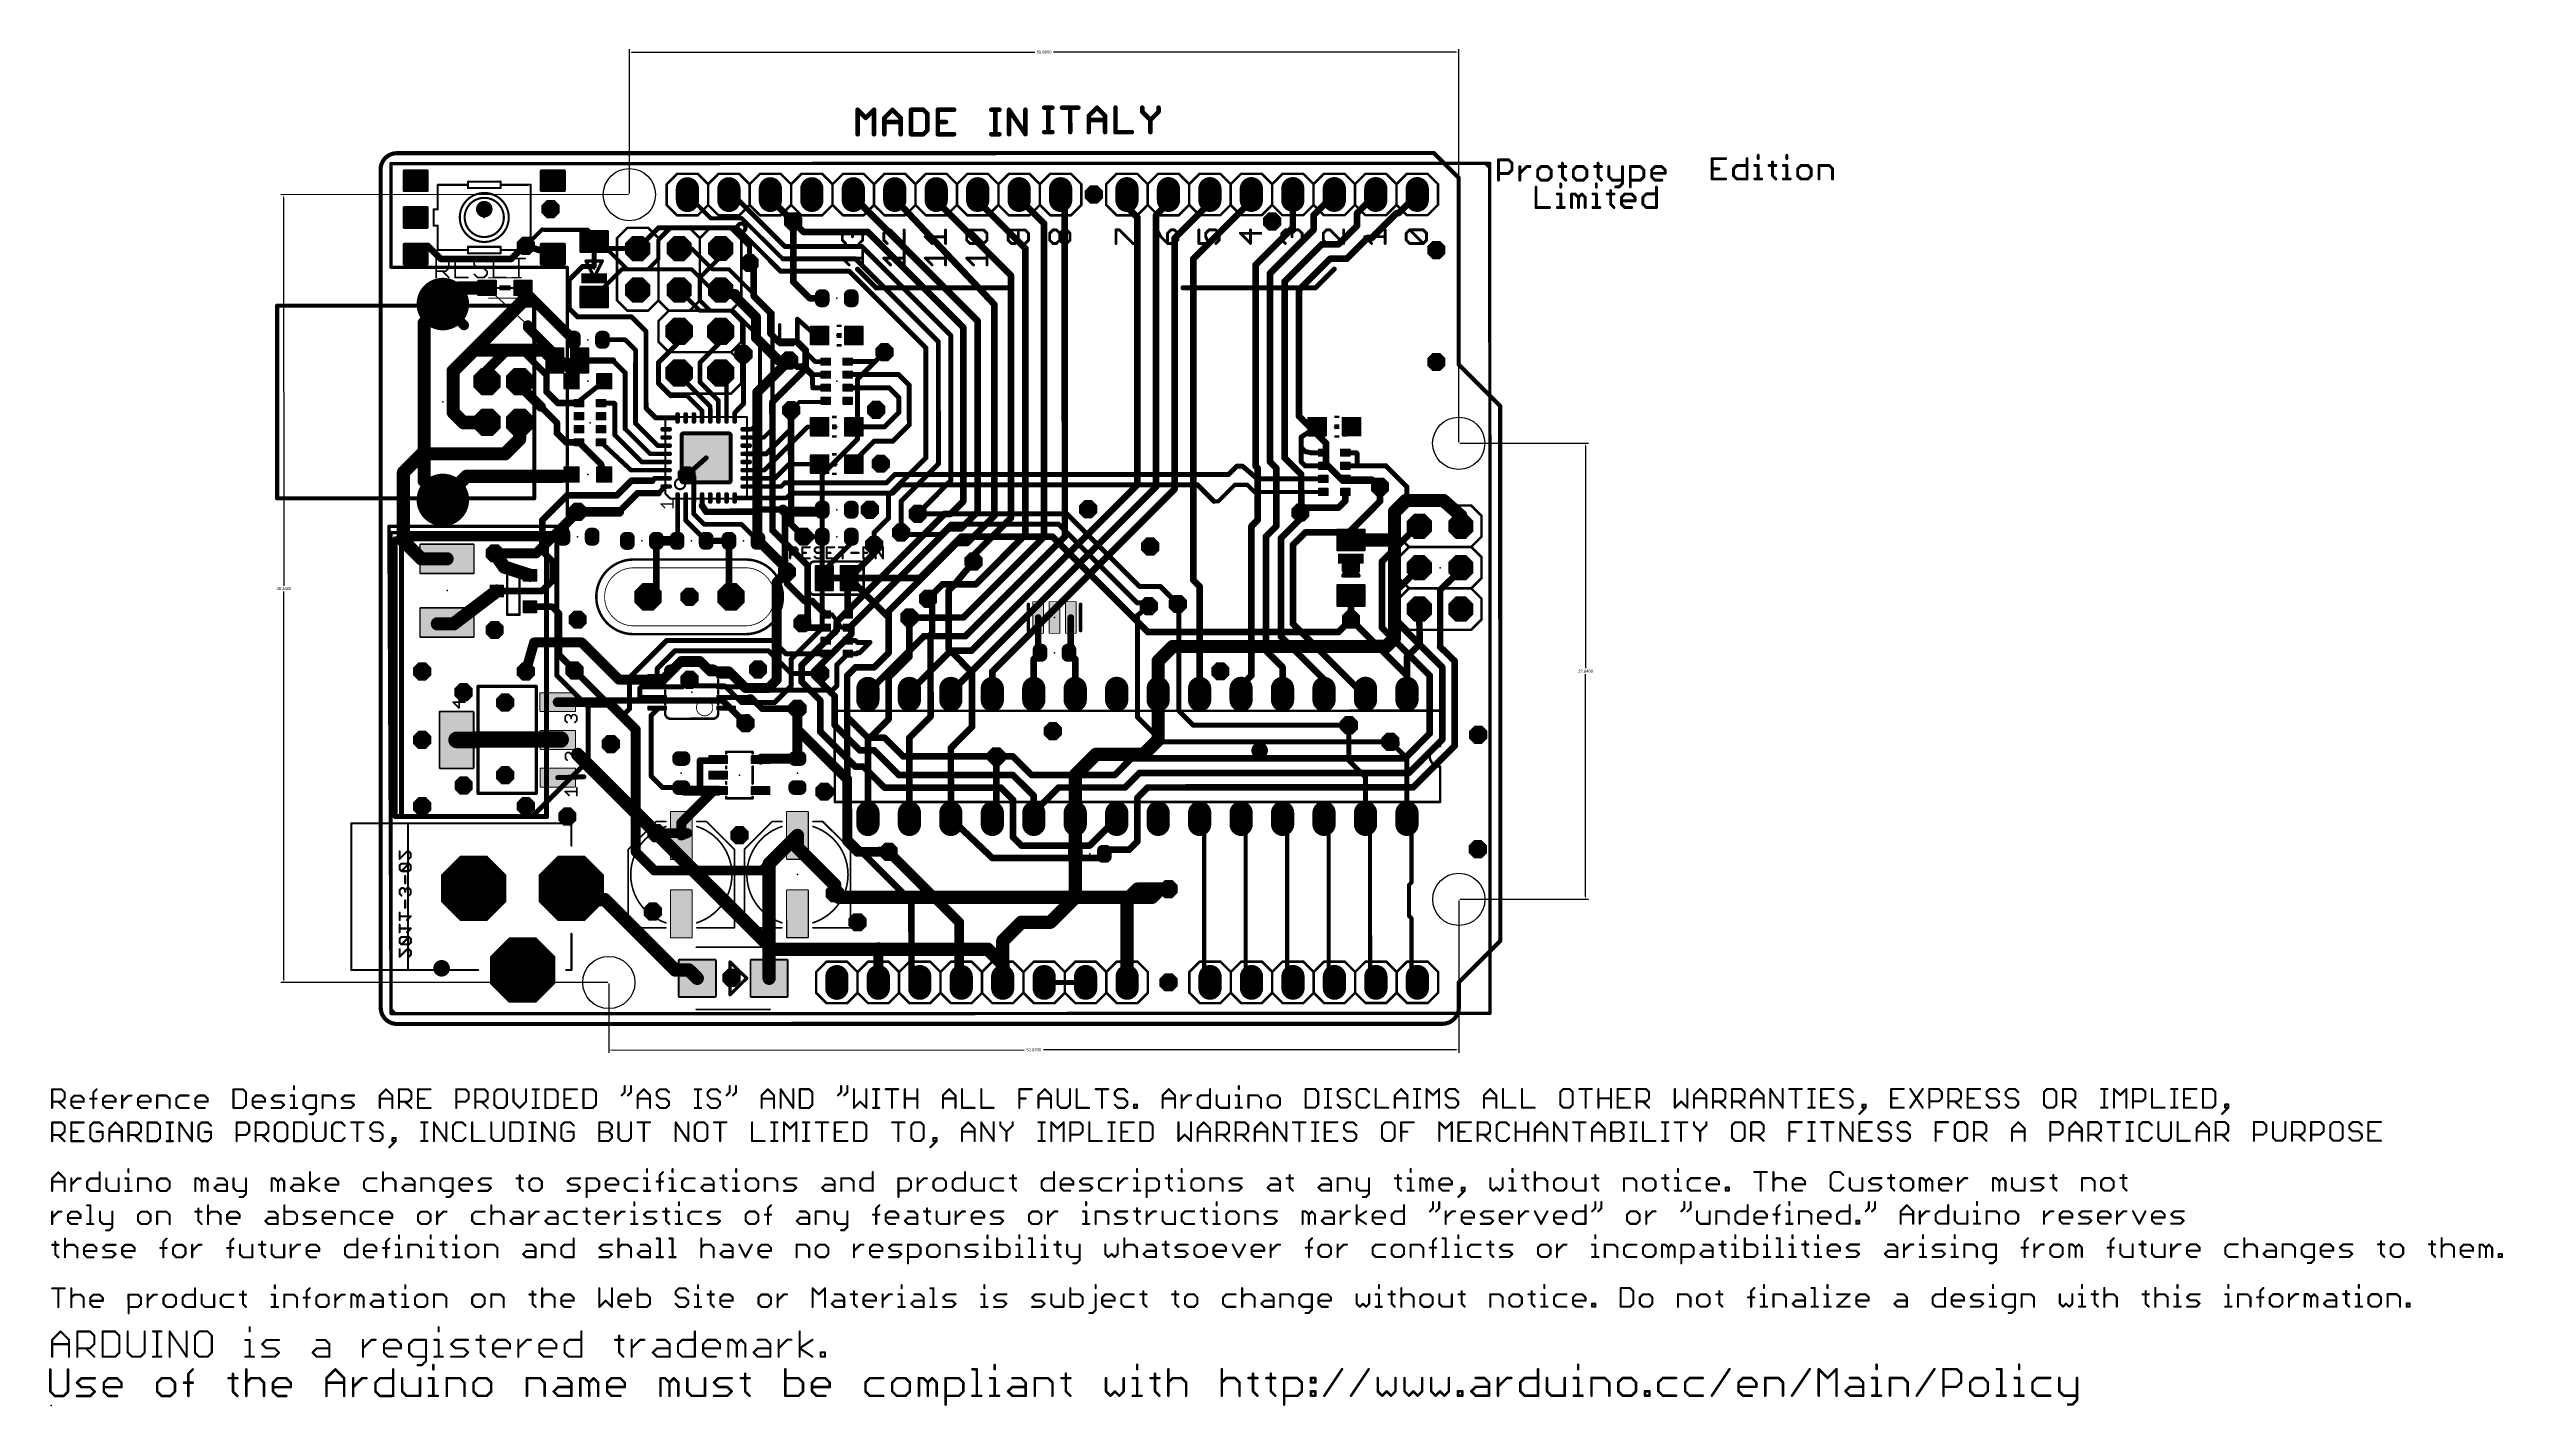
# Model space of a CAD drawing. Header units: millimetres. Extents: x -20 to 130, y -23 to 60.
import ezdxf

# ---------------------------------------------------------------- set-up
doc = ezdxf.new("R2010")
doc.units = ezdxf.units.MM
doc.header["$MEASUREMENT"] = 0
doc.layers.get('0').update_dxf_attribs({"linetype": 'CONTINUOUS'})
doc.layers.get('Defpoints').update_dxf_attribs({"linetype": 'CONTINUOUS'})
for name, color, linetype in [('1', 22, 'CONTINUOUS'), ('16', 175, 'CONTINUOUS'), ('17', 82, 'CONTINUOUS'), ('18', 2, 'CONTINUOUS'), ('19', 53, 'CONTINUOUS'), ('20', 7, 'CONTINUOUS'), ('21', 253, 'CONTINUOUS'), ('23', 7, 'CONTINUOUS'), ('24', 7, 'CONTINUOUS')]:
    doc.layers.add(name, color=color, linetype=linetype)
doc.dimstyles.get("Standard").update_dxf_attribs({"dimtxt": 0.18, "dimasz": 0.18, "dimexe": 0.18, "dimexo": 0.0625, "dimgap": 0.09, "dimtad": 0, "dimtih": 1, "dimtoh": 1, "dimdec": 4, "dimzin": 0, "dimdsep": 46, "dimtxsty": 'Standard', "dimcen": 0.09, "dimadec": 0, "dimazin": 0, "dimtfac": 1, "dimtdec": 4, "dimtofl": 0, "dimtmove": 0, "dimatfit": 3, "dimfxl": 1, "dimtolj": 1, "dimtzin": 0, "dimarcsym": 0})

# ---------------------------------------------------------------- blocks, each defined once
blk = doc.blocks.new('LONGP50')
at = {"const_width": 1}
blk.add_lwpolyline([(-0.25, 0), (0.25, 0)], dxfattribs=at)
at = {"const_width": 0.5}
for points in [[(-0.25, 0.25, 1), (-0.25, -0.25)], [(0.25, -0.25, 1), (0.25, 0.25)]]:
    blk.add_lwpolyline(points, format="xyb", dxfattribs=at)
blk = doc.blocks.new('RECT176000X143744R80')
at = {"const_width": 0.3594}
blk.add_lwpolyline([(0.3703, -0.0898), (0.3703, 0.0898, 0.4142), (0.1906, 0.2695), (-0.1906, 0.2695, 0.4142), (-0.3703, 0.0898), (-0.3703, -0.0898, 0.4142), (-0.1906, -0.2695), (0.1906, -0.2695, 0.4142)], format="xyb", close=True, dxfattribs=at)
blk.add_solid([(-0.216, -0.1152), (0.216, -0.1152), (-0.216, 0.1152), (0.216, 0.1152)])
blk = doc.blocks.new('RECT384000X384000R10')
at = {"const_width": 0.12}
blk.add_lwpolyline([(1.14, -1.08), (1.14, 1.08, 0.4142), (1.08, 1.14), (-1.08, 1.14, 0.4142), (-1.14, 1.08), (-1.14, -1.08, 0.4142), (-1.08, -1.14), (1.08, -1.14, 0.4142)], format="xyb", close=True, dxfattribs=at)
blk.add_solid([(-1.1054, -1.1054), (1.1054, -1.1054), (-1.1054, 1.1054), (1.1054, 1.1054)])
blk = doc.blocks.new('RECT')
blk.add_solid([(-0.5, -0.5), (0.5, -0.5), (-0.5, 0.5), (0.5, 0.5)])
blk = doc.blocks.new('RECT224000X288000R10')
at = {"const_width": 0.07}
blk.add_lwpolyline([(0.665, -0.83), (0.665, 0.83, 0.4142), (0.63, 0.865), (-0.63, 0.865, 0.4142), (-0.665, 0.83), (-0.665, -0.83, 0.4142), (-0.63, -0.865), (0.63, -0.865, 0.4142)], format="xyb", close=True, dxfattribs=at)
blk.add_solid([(-0.6475, -0.8475), (0.6475, -0.8475), (-0.6475, 0.8475), (0.6475, 0.8475)])
blk = doc.blocks.new('RECT304000X544000R10')
at = {"const_width": 0.095}
blk.add_lwpolyline([(0.9025, -1.605), (0.9025, 1.605, 0.4142), (0.855, 1.6525), (-0.855, 1.6525, 0.4142), (-0.9025, 1.605), (-0.9025, -1.605, 0.4142), (-0.855, -1.6525), (0.855, -1.6525, 0.4142)], format="xyb", close=True, dxfattribs=at)
blk.add_solid([(-0.8788, -1.6288), (0.8788, -1.6288), (-0.8788, 1.6288), (0.8788, 1.6288)])
blk = doc.blocks.new('PIE')
at = {"const_width": 0.5}
blk.add_lwpolyline([(0, -0.25, 1), (0, 0.25, 1), (0, -0.25)], format="xyb", dxfattribs=at)
blk = doc.blocks.new('RECT186944X256032R10')
at = {"const_width": 0.0584}
blk.add_lwpolyline([(0.555, -0.7417), (0.555, 0.7417, 0.4142), (0.5258, 0.7709), (-0.5258, 0.7709, 0.4142), (-0.555, 0.7417), (-0.555, -0.7417, 0.4142), (-0.5258, -0.7709), (0.5258, -0.7709, 0.4142)], format="xyb", close=True, dxfattribs=at)
blk.add_solid([(-0.5404, -0.7563), (0.5404, -0.7563), (-0.5404, 0.7563), (0.5404, 0.7563)])
blk = doc.blocks.new('OCTAGONP')
at = {"const_width": 0.5}
blk.add_lwpolyline([(-0.25, -0.1036), (-0.25, 0.1036), (-0.1036, 0.25), (0.1036, 0.25), (0.25, 0.1036), (0.25, -0.1036), (0.1036, -0.25), (-0.1036, -0.25), (-0.25, -0.1036), (-0.25, 0.1036)], dxfattribs=at)
blk = doc.blocks.new('RECT192000X192000R10')
at = {"const_width": 0.06}
blk.add_lwpolyline([(0.57, -0.54), (0.57, 0.54, 0.4142), (0.54, 0.57), (-0.54, 0.57, 0.4142), (-0.57, 0.54), (-0.57, -0.54, 0.4142), (-0.54, -0.57), (0.54, -0.57, 0.4142)], format="xyb", close=True, dxfattribs=at)
blk.add_solid([(-0.555, -0.555), (0.555, -0.555), (-0.555, 0.555), (0.555, 0.555)])
blk = doc.blocks.new('RECT192000X160000R10')
at = {"const_width": 0.05}
blk.add_lwpolyline([(0.575, -0.45), (0.575, 0.45, 0.4142), (0.55, 0.475), (-0.55, 0.475, 0.4142), (-0.575, 0.45), (-0.575, -0.45, 0.4142), (-0.55, -0.475), (0.55, -0.475, 0.4142)], format="xyb", close=True, dxfattribs=at)
blk.add_solid([(-0.5625, -0.4625), (0.5625, -0.4625), (-0.5625, 0.4625), (0.5625, 0.4625)])
blk = doc.blocks.new('RECT480000X224000R10')
at = {"const_width": 0.07}
blk.add_lwpolyline([(1.465, -0.63), (1.465, 0.63, 0.4142), (1.43, 0.665), (-1.43, 0.665, 0.4142), (-1.465, 0.63), (-1.465, -0.63, 0.4142), (-1.43, -0.665), (1.43, -0.665, 0.4142)], format="xyb", close=True, dxfattribs=at)
blk.add_solid([(-1.4475, -0.6475), (1.4475, -0.6475), (-1.4475, 0.6475), (1.4475, 0.6475)])
blk = doc.blocks.new('RECT143744X176000R80')
at = {"const_width": 0.3594}
blk.add_lwpolyline([(0.2695, -0.1906), (0.2695, 0.1906, 0.4142), (0.0898, 0.3703), (-0.0898, 0.3703, 0.4142), (-0.2695, 0.1906), (-0.2695, -0.1906, 0.4142), (-0.0898, -0.3703), (0.0898, -0.3703, 0.4142)], format="xyb", close=True, dxfattribs=at)
blk.add_solid([(-0.1152, -0.216), (0.1152, -0.216), (-0.1152, 0.216), (0.1152, 0.216)])
blk = doc.blocks.new('RECT256000X224000R15')
at = {"const_width": 0.105}
blk.add_lwpolyline([(0.7475, -0.595), (0.7475, 0.595, 0.4142), (0.695, 0.6475), (-0.695, 0.6475, 0.4142), (-0.7475, 0.595), (-0.7475, -0.595, 0.4142), (-0.695, -0.6475), (0.695, -0.6475, 0.4142)], format="xyb", close=True, dxfattribs=at)
blk.add_solid([(-0.7204, -0.6204), (0.7204, -0.6204), (-0.7204, 0.6204), (0.7204, 0.6204)])
blk = doc.blocks.new('RECT80000X104000R20')
at = {"const_width": 0.05}
blk.add_lwpolyline([(0.225, -0.275), (0.225, 0.275, 0.4142), (0.2, 0.3), (-0.2, 0.3, 0.4142), (-0.225, 0.275), (-0.225, -0.275, 0.4142), (-0.2, -0.3), (0.2, -0.3, 0.4142)], format="xyb", close=True, dxfattribs=at)
blk.add_solid([(-0.2125, -0.2875), (0.2125, -0.2875), (-0.2125, 0.2875), (0.2125, 0.2875)])
blk = doc.blocks.new('RECT125984X142240R13')
at = {"const_width": 0.0512}
blk.add_lwpolyline([(0.3681, -0.3933), (0.3681, 0.3933, 0.4142), (0.3425, 0.4189), (-0.3425, 0.4189, 0.4142), (-0.3681, 0.3933), (-0.3681, -0.3933, 0.4142), (-0.3425, -0.4189), (0.3425, -0.4189, 0.4142)], format="xyb", close=True, dxfattribs=at)
blk.add_solid([(-0.3553, -0.4061), (0.3553, -0.4061), (-0.3553, 0.4061), (0.3553, 0.4061)])
blk = doc.blocks.new('RECT195072X357632R10')
at = {"const_width": 0.061}
blk.add_lwpolyline([(0.5791, -1.0566), (0.5791, 1.0566, 0.4142), (0.5486, 1.0871), (-0.5486, 1.0871, 0.4142), (-0.5791, 1.0566), (-0.5791, -1.0566, 0.4142), (-0.5486, -1.0871), (0.5486, -1.0871, 0.4142)], format="xyb", close=True, dxfattribs=at)
blk.add_solid([(-0.5639, -1.0719), (0.5639, -1.0719), (-0.5639, 1.0719), (0.5639, 1.0719)])
blk = doc.blocks.new('RECT576000X352000R10')
at = {"const_width": 0.11}
blk.add_lwpolyline([(1.745, -0.99), (1.745, 0.99, 0.4142), (1.69, 1.045), (-1.69, 1.045, 0.4142), (-1.745, 0.99), (-1.745, -0.99, 0.4142), (-1.69, -1.045), (1.69, -1.045, 0.4142)], format="xyb", close=True, dxfattribs=at)
blk.add_solid([(-1.7154, -1.0154), (1.7154, -1.0154), (-1.7154, 1.0154), (1.7154, 1.0154)])
blk = doc.blocks.new('RECT88000X192000R18')
at = {"const_width": 0.0495}
blk.add_lwpolyline([(0.2503, -0.5505), (0.2503, 0.5505, 0.4142), (0.2255, 0.5753), (-0.2255, 0.5753, 0.4142), (-0.2503, 0.5505), (-0.2503, -0.5505, 0.4142), (-0.2255, -0.5753), (0.2255, -0.5753, 0.4142)], format="xyb", close=True, dxfattribs=at)
blk.add_solid([(-0.2379, -0.5629), (0.2379, -0.5629), (-0.2379, 0.5629), (0.2379, 0.5629)])
blk = doc.blocks.new('RECT44800X112000R80')
at = {"const_width": 0.112}
blk.add_lwpolyline([(0.084, -0.238), (0.084, 0.238, 0.4142), (0.028, 0.294), (-0.028, 0.294, 0.4142), (-0.084, 0.238), (-0.084, -0.238, 0.4142), (-0.028, -0.294), (0.028, -0.294, 0.4142)], format="xyb", close=True, dxfattribs=at)
blk.add_solid([(-0.0534, -0.2634), (0.0534, -0.2634), (-0.0534, 0.2634), (0.0534, 0.2634)])
blk = doc.blocks.new('RECT520640X520640R15')
at = {"const_width": 0.2441}
blk.add_lwpolyline([(1.505, -1.383), (1.505, 1.383, 0.4142), (1.383, 1.505), (-1.383, 1.505, 0.4142), (-1.505, 1.383), (-1.505, -1.383, 0.4142), (-1.383, -1.505), (1.383, -1.505, 0.4142)], format="xyb", close=True, dxfattribs=at)
blk.add_solid([(-1.4083, -1.4083), (1.4083, -1.4083), (-1.4083, 1.4083), (1.4083, 1.4083)])
blk = doc.blocks.new('RECT48000X192000R34')
at = {"const_width": 0.051}
blk.add_lwpolyline([(0.1245, -0.549), (0.1245, 0.549, 0.4142), (0.099, 0.5745), (-0.099, 0.5745, 0.4142), (-0.1245, 0.549), (-0.1245, -0.549, 0.4142), (-0.099, -0.5745), (0.099, -0.5745, 0.4142)], format="xyb", close=True, dxfattribs=at)
blk.add_solid([(-0.1118, -0.5617), (0.1118, -0.5617), (-0.1118, 0.5617), (0.1118, 0.5617)])
blk = doc.blocks.new('ROUNDP')
at = {"const_width": 0.5}
blk.add_lwpolyline([(0, -0.25, 1), (0, 0.25, 1), (0, -0.25)], format="xyb", dxfattribs=at)
blk = doc.blocks.new('RECT320000X112000R15')
at = {"const_width": 0.0525}
blk.add_lwpolyline([(0.9738, -0.2975), (0.9738, 0.2975, 0.4142), (0.9475, 0.3238), (-0.9475, 0.3238, 0.4142), (-0.9738, 0.2975), (-0.9738, -0.2975, 0.4142), (-0.9475, -0.3238), (0.9475, -0.3238, 0.4142)], format="xyb", close=True, dxfattribs=at)
blk.add_solid([(-0.9606, -0.3106), (0.9606, -0.3106), (-0.9606, 0.3106), (0.9606, 0.3106)])
blk = doc.blocks.new('RECT160000X160000R10')
at = {"const_width": 0.05}
blk.add_lwpolyline([(0.475, -0.45), (0.475, 0.45, 0.4142), (0.45, 0.475), (-0.45, 0.475, 0.4142), (-0.475, 0.45), (-0.475, -0.45, 0.4142), (-0.45, -0.475), (0.45, -0.475, 0.4142)], format="xyb", close=True, dxfattribs=at)
blk.add_solid([(-0.4625, -0.4625), (0.4625, -0.4625), (-0.4625, 0.4625), (0.4625, 0.4625)])
blk = doc.blocks.new('OCTAGONV')
at = {"const_width": 0.5}
blk.add_lwpolyline([(-0.25, -0.1036), (-0.25, 0.1036), (-0.1036, 0.25), (0.1036, 0.25), (0.25, 0.1036), (0.25, -0.1036), (0.1036, -0.25), (-0.1036, -0.25), (-0.25, -0.1036), (-0.25, 0.1036)], dxfattribs=at)
blk = doc.blocks.new('*D34')
at = {"color": 0, "linetype": 'Continuous', "lineweight": -2, "transparency": 16777216}
for p, q in [((15.24, 50.86), (15.24, 59.7)), ((15.42, 59.52), (40.07, 59.53)), ((65.86, 59.53), (41.21, 59.53)), ((66.04, 35.63), (66.04, 59.71))]:
    blk.add_line(p, q, dxfattribs=at)
at = {"color": 0, "linetype": 'Continuous', "transparency": 16777216}
for points in [[(15.42, 59.55), (15.42, 59.49), (15.24, 59.52)], [(65.86, 59.56), (65.86, 59.5), (66.04, 59.53)]]:
    blk.add_solid(points, dxfattribs=at)
at = {"layer": 'Defpoints', "color": 0, "linetype": 'Continuous', "transparency": 16777216}
for p in [(66.04, 59.53), (15.24, 50.8), (66.04, 35.57)]:
    blk.add_point(p, dxfattribs=at)
at = {"color": 0, "linetype": 'Continuous', "transparency": 16777216, "insert": (40.64, 59.53), "char_height": 0.18, "attachment_point": 5}
blk.add_mtext('\\A1;50.8000', dxfattribs=at)
blk = doc.blocks.new('*D35')
at = {"color": 0, "linetype": 'Continuous', "lineweight": -2, "transparency": 16777216}
for p, q in [((66.1, 35.57), (73.99, 35.57)), ((73.81, 35.39), (73.81, 21.78)), ((73.81, 7.81), (73.81, 21.42)), ((66.11, 7.63), (73.99, 7.63))]:
    blk.add_line(p, q, dxfattribs=at)
at = {"color": 0, "linetype": 'Continuous', "transparency": 16777216}
for points in [[(73.84, 35.39), (73.78, 35.39), (73.81, 35.57)], [(73.84, 7.81), (73.78, 7.81), (73.81, 7.63)]]:
    blk.add_solid(points, dxfattribs=at)
at = {"layer": 'Defpoints', "color": 0, "linetype": 'Continuous', "transparency": 16777216}
for p in [(66.04, 35.57), (66.05, 7.63), (73.81, 7.63)]:
    blk.add_point(p, dxfattribs=at)
at = {"color": 0, "linetype": 'Continuous', "transparency": 16777216, "insert": (73.81, 21.6), "char_height": 0.18, "attachment_point": 5}
blk.add_mtext('\\A1;27.9400', dxfattribs=at)
blk = doc.blocks.new('*D36')
at = {"color": 0, "linetype": 'Continuous', "lineweight": -2, "transparency": 16777216}
for p, q in [((66.05, 7.56), (66.05, -1.77)), ((13.98, 2.47), (13.98, -1.78)), ((14.16, -1.6), (39.43, -1.59)), ((65.87, -1.59), (40.6, -1.59))]:
    blk.add_line(p, q, dxfattribs=at)
at = {"color": 0, "linetype": 'Continuous', "transparency": 16777216}
for points in [[(14.16, -1.57), (14.16, -1.63), (13.98, -1.6)], [(65.87, -1.56), (65.87, -1.62), (66.05, -1.59)]]:
    blk.add_solid(points, dxfattribs=at)
at = {"layer": 'Defpoints', "color": 0, "linetype": 'Continuous', "transparency": 16777216}
for p in [(66.05, 7.63), (13.98, 2.54), (13.98, -1.6)]:
    blk.add_point(p, dxfattribs=at)
at = {"color": 0, "linetype": 'Continuous', "transparency": 16777216, "insert": (40.01, -1.59), "char_height": 0.18, "attachment_point": 5}
blk.add_mtext('\\A1;52.0700', dxfattribs=at)
blk = doc.blocks.new('*D37')
at = {"color": 0, "linetype": 'Continuous', "lineweight": -2, "transparency": 16777216}
for p, q in [((15.18, 50.8), (-6.12, 50.79)), ((-5.94, 50.61), (-5.93, 26.84)), ((-5.93, 2.71), (-5.93, 26.48)), ((13.91, 2.54), (-6.11, 2.53))]:
    blk.add_line(p, q, dxfattribs=at)
at = {"color": 0, "linetype": 'Continuous', "transparency": 16777216}
for points in [[(-5.91, 50.61), (-5.97, 50.61), (-5.94, 50.79)], [(-5.9, 2.71), (-5.96, 2.71), (-5.93, 2.53)]]:
    blk.add_solid(points, dxfattribs=at)
at = {"layer": 'Defpoints', "color": 0, "linetype": 'Continuous', "transparency": 16777216}
for p in [(15.24, 50.8), (-5.93, 2.53), (13.98, 2.54)]:
    blk.add_point(p, dxfattribs=at)
at = {"color": 0, "linetype": 'Continuous', "transparency": 16777216, "insert": (-5.93, 26.66), "char_height": 0.18, "attachment_point": 5}
blk.add_mtext('\\A1;48.2600', dxfattribs=at)

msp = doc.modelspace()

# ---------------------------------------------------------------- linework, layer by layer
at = {"layer": '1'}
for points, const_width in [([(0.63244, 52.69915), (67.94244, 52.7109)], 0.2032), ([(0.63355, 46.34915), (0.63244, 52.69915)], 0.2032), ([(67.94244, 52.7109), (67.95153, 0.6409)], 0.2032), ([(23.87382, 50.5442), (23.87377, 50.7982)], 0.4064), ([(25.27106, 49.14745), (23.87382, 50.5442)], 0.4064), ([(17.01613, 48.76501), (15.74635, 47.49479)], 0.3048), ([(21.46113, 48.76578), (17.01613, 48.76501)], 0.3048), ([(22.60433, 47.62298), (21.46113, 48.76578)], 0.3048), ([(25.27106, 49.14745), (25.2717, 45.46445)], 0.4064), ([(2.88332, 47.65554), (2.14841, 47.14741)], 0.4064), ([(3.68146, 46.85768), (2.88332, 47.65554)], 0.4064), ([(7.99946, 46.85843), (3.68146, 46.85768)], 0.4064), ([(8.76133, 47.62057), (7.99946, 46.85843)], 0.4064), ([(8.88832, 47.65659), (8.76133, 47.62057)], 0.4064), ([(8.88832, 47.65659), (10.54841, 47.14888)], 0.4064), ([(13.50935, 47.4944), (13.07927, 47.92432)], 0.3048), ([(13.07927, 47.92432), (13.07954, 46.40032)], 0.3048), ([(15.74635, 47.49479), (13.50935, 47.4944)], 0.3048), ([(19.04835, 47.49536), (18.28635, 47.49523)], 0.254), ([(20.31857, 46.22558), (19.04835, 47.49536)], 0.254), ([(22.6045, 46.60698), (22.60433, 47.62298)], 0.3048), ([(11.42855, 46.35103), (0.63355, 46.34915)], 0.2032), ([(3.80894, 44.0947), (4.79377, 45.07987)], 0.8128), ([(4.79377, 45.07987), (6.51877, 45.08018)], 0.8128), ([(8.84589, 44.40258), (8.71877, 45.08056)], 0.8128), ([(8.71877, 45.08056), (8.71878, 44.99656)], 0.6096), ([(8.71878, 44.99656), (11.81032, 41.9061)], 0.6096), ([(11.43132, 30.47603), (11.42855, 46.35103)], 0.2032), ([(12.36654, 46.4002), (11.55568, 45.58905)], 0.3048), ([(11.55568, 45.58905), (11.55572, 45.38405)], 0.3048), ([(11.55572, 45.38405), (11.55599, 43.81105)], 0.3048), ([(13.07954, 46.40032), (12.36654, 46.4002)], 0.3048), ([(14.77957, 46.22462), (13.07987, 44.52432)], 0.254), ([(19.04857, 46.22536), (14.77957, 46.22462)], 0.254), ([(20.31879, 44.95558), (19.04857, 46.22536)], 0.254), ([(21.33457, 46.22576), (20.31857, 46.22558)], 0.254), ([(24.00204, 43.55923), (21.33457, 46.22576)], 0.254), ([(25.2717, 45.46445), (26.28788, 44.44863)], 0.4064), ([(4.44466, 39.99981), (8.84589, 44.40258)], 0.8128), ([(11.55599, 43.81105), (12.06408, 43.30314)], 0.3048), ([(19.55701, 43.68545), (18.28679, 44.95523)], 0.254), ([(21.58901, 43.68581), (19.55701, 43.68545)], 0.254), ([(20.82679, 44.95567), (20.31879, 44.95558)], 0.254), ([(23.2403, 42.03509), (21.58901, 43.68581)], 0.254), ([(24.00328, 36.44723), (24.00204, 43.55923)], 0.254), ([(26.28788, 44.44863), (27.04988, 44.44876)], 0.4064), ([(9.01619, 42.66761), (9.01617, 42.79461)], 0.6096), ([(11.69966, 39.98508), (9.01619, 42.66761)], 0.6096), ([(11.81032, 41.9061), (11.81044, 41.2711)], 0.4064), ([(12.06408, 43.30314), (15.36608, 43.30372)], 0.3048), ([(15.36608, 43.30372), (16.25524, 42.41487)], 0.3048), ([(16.25524, 42.41487), (16.25606, 37.71587)], 0.3048), ([(18.28735, 41.78023), (18.28724, 42.41523)], 0.3048), ([(20.82735, 41.78067), (20.82724, 42.41567)], 0.3048), ([(23.24119, 36.95509), (23.2403, 42.03509)], 0.254), ([(25.52637, 41.65449), (25.5261, 43.17849)], 0.2794), ([(25.5261, 43.17849), (26.66928, 42.16269)], 0.2794), ([(26.66928, 42.16269), (26.88928, 42.16273)], 0.2794), ([(6.51965, 40.04318), (7.61946, 41.14337)], 0.6096), ([(7.61946, 41.14337), (8.76246, 41.14357)], 0.4064), ([(8.76246, 41.14357), (10.1597, 39.74681)], 0.4064), ([(11.81044, 41.2711), (12.44555, 40.63621)], 0.4064), ([(12.44555, 40.63621), (14.22355, 40.63652)], 0.4064), ([(14.98532, 41.90665), (13.58832, 41.90641)], 0.2794), ([(14.22355, 40.63652), (14.98568, 39.87465)], 0.3048), ([(15.62044, 41.27176), (14.98532, 41.90665)], 0.2794), ([(15.62122, 36.77596), (15.62057, 40.50976)], 0.3048), ([(15.62057, 40.50976), (15.62044, 41.27176)], 0.2794), ([(17.01757, 40.51001), (18.28735, 41.78023)], 0.3048), ([(17.01779, 39.24001), (17.01757, 40.51001)], 0.3048), ([(19.55757, 40.51045), (20.82735, 41.78067)], 0.2794), ([(19.55778, 39.31665), (19.55757, 40.51045)], 0.2794), ([(22.22501, 37.97092), (22.22448, 41.01892)], 0.3048), ([(22.22448, 41.01892), (22.22475, 39.49492)], 0.254), ([(25.01855, 40.6384), (25.52661, 40.25749)], 0.4064), ([(26.61256, 40.56868), (25.52637, 41.65449)], 0.2794), ([(27.26456, 40.5688), (26.61256, 40.56868)], 0.2794), ([(30.28256, 40.56932), (28.61456, 40.56903)], 0.3048), ([(30.86046, 41.14742), (30.28256, 40.56932)], 0.3048), ([(4.4451, 37.45981), (4.44466, 39.99981)], 0.8128), ([(6.51977, 39.34518), (6.51965, 40.04318)], 0.6096), ([(8.52882, 39.09153), (8.51977, 39.34552)], 0.6096), ([(9.81804, 37.80275), (8.52882, 39.09153)], 0.6096), ([(10.1597, 39.74681), (10.15988, 38.73081)], 0.4064), ([(11.69977, 39.36608), (11.69966, 39.98508)], 0.6096), ([(12.09499, 38.09615), (13.69977, 39.36643)], 0.3048), ([(14.98568, 39.87465), (14.98628, 36.44565)], 0.3048), ([(17.77992, 38.47814), (17.01779, 39.24001)], 0.3048), ([(18.28771, 39.72283), (18.28768, 39.87523)], 0.2794), ([(20.18904, 37.82216), (18.28771, 39.72283)], 0.2794), ([(20.68897, 38.18585), (19.55778, 39.31665)], 0.2794), ([(21.18874, 39.51474), (20.82768, 39.87567)], 0.3048), ([(21.18916, 37.11874), (21.18874, 39.51474)], 0.2794), ([(25.52661, 40.25749), (25.92661, 40.27656)], 0.4064), ([(25.92661, 40.27656), (26.4347, 39.76865)], 0.4064), ([(26.4347, 39.76865), (27.2647, 39.7688)], 0.3048), ([(26.4347, 39.76865), (26.47284, 38.96866)], 0.3048), ([(26.47284, 38.96866), (27.26484, 38.9688)], 0.3048), ([(31.7307, 39.76958), (28.6147, 39.76903)], 0.3048), ([(31.13384, 38.96947), (28.61484, 38.96903)], 0.3048), ([(31.36888, 38.73451), (31.13384, 38.96947)], 0.3048), ([(32.38481, 39.11569), (31.7307, 39.76958)], 0.3048), ([(32.38523, 36.70269), (32.38481, 39.11569)], 0.3048), ([(5.08021, 36.82492), (4.4451, 37.45981)], 0.8128), ([(9.81804, 37.80275), (10.79521, 36.82592)], 0.4064), ([(10.15988, 38.73081), (10.865, 38.02593)], 0.4064), ([(10.865, 38.02593), (12.152, 38.02616)], 0.4064), ([(12.152, 38.02616), (12.09499, 38.09615)], 0.3048), ([(13.502, 38.02639), (14.294, 38.02653)], 0.3048), ([(14.294, 38.02653), (14.35101, 37.96954)], 0.3048), ([(14.35101, 37.96954), (14.35134, 36.06454)], 0.3048), ([(16.25606, 37.71587), (16.85416, 37.11798)], 0.3048), ([(18.77052, 38.47831), (17.77992, 38.47814)], 0.2794), ([(19.68908, 37.56007), (18.77052, 38.47831)], 0.2794), ([(19.68916, 37.11847), (19.68908, 37.56007)], 0.2794), ([(20.18916, 37.11856), (20.18904, 37.82216)], 0.2794), ([(20.68916, 37.11865), (20.68897, 38.18585)], 0.2794), ([(21.6891, 37.43482), (21.84408, 37.58985)], 0.2794), ([(21.84408, 37.58985), (22.22501, 37.97092)], 0.3048), ([(25.14628, 36.44743), (25.14608, 37.59043)], 0.3048), ([(25.14608, 37.59043), (25.65399, 38.09851)], 0.254), ([(25.65399, 38.09851), (27.19499, 38.09878)], 0.254), ([(27.19499, 38.09878), (27.26498, 38.1688)], 0.3048), ([(30.85526, 36.56942), (31.7501, 37.46458)], 0.3048), ([(31.74994, 38.35358), (31.36888, 38.73451)], 0.3048), ([(31.7501, 37.46458), (31.74994, 38.35358)], 0.3048), ([(6.50021, 36.82517), (5.08021, 36.82492)], 0.8128), ([(6.52021, 36.84518), (6.50021, 36.82517)], 0.8128), ([(7.62054, 34.92037), (8.50939, 35.80952)], 0.8128), ([(8.50939, 35.80952), (8.52021, 36.84552)], 0.8128), ([(10.79521, 36.82592), (10.79532, 36.19092)], 0.4064), ([(10.79532, 36.19092), (11.36042, 35.62602)], 0.4064), ([(14.35134, 36.06454), (15.99863, 34.41783)], 0.2794), ([(14.98628, 36.44565), (16.51454, 34.91792)], 0.2794), ([(16.97966, 35.418), (15.62122, 36.77596)], 0.2794), ([(16.85416, 37.11798), (18.18916, 37.11821)], 0.3048), ([(21.68916, 37.11882), (21.6891, 37.43482)], 0.2794), ([(22.38928, 36.41895), (22.70528, 36.419)], 0.254), ([(22.70528, 36.419), (23.24119, 36.95509)], 0.254), ([(23.47537, 35.91913), (24.00328, 36.44723)], 0.254), ([(23.50772, 33.91914), (26.16226, 36.5746)], 0.2794), ([(23.61854, 34.91916), (25.14628, 36.44743)], 0.3048), ([(26.16226, 36.5746), (26.89026, 36.57473)], 0.2794), ([(28.99025, 36.5751), (29.25026, 36.56914)], 0.3048), ([(29.25026, 36.56914), (30.85526, 36.56942)], 0.3048), ([(31.36941, 35.68651), (32.38523, 36.70269)], 0.3048), ([(56.38837, 35.94488), (57.37025, 36.58005)], 0.3048), ([(56.38848, 35.30988), (56.38837, 35.94488)], 0.3048), ([(1.39774, 33.77628), (2.54054, 34.91948)], 0.8128), ([(2.54054, 34.91948), (7.62054, 34.92037)], 0.8128), ([(11.36042, 35.62602), (12.15242, 35.62616)], 0.4064), ([(12.15242, 35.62616), (13.49265, 34.28639)], 0.4064), ([(13.50242, 35.62639), (15.33872, 33.91771)], 0.2794), ([(13.50242, 35.62639), (13.53142, 35.6264)], 0.254), ([(16.51454, 34.91792), (17.48954, 34.91809)], 0.2794), ([(17.48946, 35.41809), (16.97966, 35.418)], 0.2794), ([(18.74597, 33.60151), (19.93959, 34.66852)], 0.3048), ([(22.38954, 34.91895), (23.61854, 34.91916)], 0.3048), ([(22.38937, 35.91895), (23.47537, 35.91913)], 0.254), ([(28.95663, 34.41609), (30.22641, 35.68631)], 0.3048), ([(30.22641, 35.68631), (31.36941, 35.68651)], 0.3048), ([(56.38848, 35.30988), (56.38863, 34.42088)], 0.3048), ([(56.64252, 35.05592), (56.38848, 35.30988)], 0.3048), ([(56.38863, 34.42088), (56.62367, 34.18592)], 0.3048), ([(56.96653, 34.98598), (56.64252, 35.05592)], 0.3048), ([(57.74553, 34.98612), (56.96653, 34.98598)], 0.3048), ([(59.76053, 34.98647), (59.09553, 34.98635)], 0.3048), ([(59.81754, 34.92948), (59.76053, 34.98647)], 0.3048), ([(59.81767, 34.18648), (59.81754, 34.92948)], 0.3048), ([(1.39847, 29.58528), (1.39774, 33.77628)], 0.8128), ([(3.81104, 32.0947), (5.25478, 33.53895)], 0.8128), ([(5.25478, 33.53895), (11.06578, 33.53997)], 0.8128), ([(11.06578, 33.53997), (11.19278, 33.53999)], 0.6096), ([(11.19278, 33.53999), (11.30377, 33.65101)], 0.6096), ([(11.30377, 33.65101), (11.70077, 33.65108)], 0.6096), ([(13.49265, 34.28639), (13.70077, 33.65143)], 0.4064), ([(14.47899, 32.38156), (15.36783, 33.27072)], 0.4064), ([(15.36783, 33.27072), (16.63783, 33.27094)], 0.4064), ([(15.33872, 33.91771), (17.48972, 33.91809)], 0.2794), ([(15.99863, 34.41783), (17.48963, 34.41809)], 0.2794), ([(16.63783, 33.27094), (16.78481, 33.41797)], 0.3048), ([(16.78481, 33.41797), (17.48981, 33.41809)], 0.3048), ([(17.01896, 32.50901), (17.42789, 32.91808)], 0.3048), ([(17.42789, 32.91808), (17.48989, 32.91809)], 0.3048), ([(19.18979, 33.51339), (18.74597, 33.60151)], 0.3048), ([(19.19002, 32.21839), (19.18979, 33.51339)], 0.3048), ([(22.38972, 33.91895), (23.50772, 33.91914)], 0.2794), ([(22.38981, 33.41895), (24.15081, 33.41925)], 0.2794), ([(24.15081, 33.41925), (25.01965, 34.2884)], 0.2794), ([(24.53989, 32.91932), (24.76585, 33.14536)], 0.2794), ([(24.76585, 33.14536), (30.98885, 33.14645)], 0.3048), ([(25.01965, 34.2884), (26.89065, 34.28873)], 0.2794), ([(28.95665, 34.28909), (28.95663, 34.41609)], 0.3048), ([(28.99065, 34.2891), (28.95665, 34.28909)], 0.3048), ([(30.98885, 33.14645), (31.49676, 33.65453)], 0.3048), ([(31.36996, 32.51151), (31.87788, 33.0196)], 0.3048), ([(31.49676, 33.65453), (51.94376, 33.6581)], 0.3048), ([(31.87788, 33.0196), (50.03888, 33.02277)], 0.3048), ([(50.03888, 33.02277), (51.05505, 32.00695)], 0.3048), ([(51.30905, 32.00699), (52.32488, 33.02317)], 0.254), ([(51.94376, 33.6581), (52.45168, 34.16619)], 0.3048), ([(52.32488, 33.02317), (53.08688, 33.0233)], 0.254), ([(52.45168, 34.16619), (52.79468, 34.16625)], 0.3048), ([(52.79468, 34.16625), (53.70281, 33.38541)], 0.3048), ([(53.08688, 33.0233), (53.52495, 32.58538)], 0.254), ([(53.70281, 33.38541), (57.74581, 33.38612)], 0.3048), ([(56.62367, 34.18592), (57.74567, 34.18612)], 0.3048), ([(59.81767, 34.18648), (59.09567, 34.18635)], 0.3048), ([(60.72581, 33.38664), (59.09581, 33.38635)], 0.3048), ([(61.57667, 34.18678), (59.81767, 34.18648)], 0.3048), ([(61.2149, 32.89772), (60.72581, 33.38664)], 0.3048), ([(62.8659, 32.89801), (61.57667, 34.18678)], 0.3048), ([(9.90725, 30.85677), (11.43099, 32.38103)], 0.4064), ([(12.06616, 31.36514), (11.17732, 30.47599)], 0.6096), ([(11.43099, 32.38103), (14.47899, 32.38156)], 0.4064), ([(12.06616, 31.36514), (14.60616, 31.36559)], 0.6096), ([(14.60616, 31.36559), (15.74896, 32.50879)], 0.4064), ([(15.74896, 32.50879), (17.01896, 32.50901)], 0.4064), ([(18.19045, 29.74321), (18.19002, 32.21821)], 0.2794), ([(18.69026, 30.8383), (18.69002, 32.2183)], 0.2794), ([(19.17819, 31.23938), (19.17801, 32.25538)], 0.2794), ([(19.94016, 31.36652), (19.6901, 31.74347)], 0.4064), ([(19.6901, 31.74347), (19.69002, 32.21847)], 0.3048), ([(22.88846, 31.36703), (19.94016, 31.36652)], 0.4064), ([(21.69002, 32.21882), (24.85602, 32.21938)], 0.2794), ([(22.38989, 32.91895), (24.53989, 32.91932)], 0.2794), ([(23.02914, 31.50776), (22.88846, 31.36703)], 0.4064), ([(24.63914, 31.50804), (23.02914, 31.50776)], 0.4064), ([(24.76616, 31.38106), (24.63914, 31.50804)], 0.6096), ([(24.76616, 31.38106), (26.93886, 31.38144)], 0.6096), ([(24.76672, 28.19236), (24.76616, 31.38106)], 0.4064), ([(24.85602, 32.21938), (25.14696, 32.51043)], 0.2794), ([(25.14696, 32.51043), (31.36996, 32.51151)], 0.3048), ([(26.93886, 31.38144), (27.05214, 31.49476)], 0.6096), ([(51.05505, 32.00695), (51.30905, 32.00699)], 0.254), ([(53.52495, 32.58538), (57.74595, 32.58612)], 0.254), ([(56.33837, 31.32207), (56.64312, 31.62692)], 0.4064), ([(56.64312, 31.62692), (58.67512, 31.62728)], 0.4064), ([(58.67512, 31.62728), (59.09605, 32.04835)], 0.4064), ([(59.09605, 32.04835), (59.09595, 32.58635)], 0.4064), ([(62.10416, 31.37388), (62.78984, 32.0598)], 0.8128), ([(62.1045, 29.46888), (62.10416, 31.37388)], 0.8128), ([(62.78984, 32.0598), (62.86604, 32.05981)], 0.8128), ([(62.86604, 32.05981), (65.10124, 32.0602)], 0.8128), ([(62.86604, 32.05981), (62.8659, 32.89801)], 0.3048), ([(65.10124, 32.0602), (66.16821, 31.12059)], 0.8128), ([(0.50932, 30.47413), (11.43132, 30.47603)], 0.2032), ([(0.64153, 0.62915), (0.50932, 30.47413)], 0.2032), ([(9.90759, 28.95177), (9.90725, 30.85677)], 0.4064), ([(11.17743, 29.84099), (11.05045, 29.71397)], 0.6096), ([(11.17732, 30.47599), (11.17743, 29.84099)], 0.6096), ([(19.94047, 29.58852), (18.69026, 30.8383)], 0.3048), ([(19.17819, 31.23938), (19.8133, 30.6045)], 0.2794), ([(19.8133, 30.6045), (22.0993, 30.60489)], 0.2794), ([(22.0993, 30.60489), (23.11547, 29.58907)], 0.2794), ([(31.87839, 30.0986), (31.87841, 29.9716)], 0.3048), ([(31.87841, 29.9716), (34.29141, 29.97202)], 0.3048), ([(32.89419, 31.24178), (42.03819, 31.24337)], 0.3048), ([(34.29141, 29.97202), (34.9263, 30.60713)], 0.3048), ([(34.9263, 30.60713), (41.5303, 30.60829)], 0.3048), ([(41.5303, 30.60829), (46.35714, 25.78313)], 0.3048), ([(42.03819, 31.24337), (46.48396, 26.79915)], 0.3048), ([(66.16821, 31.12059), (66.16832, 30.48559)], 0.8128), ([(66.16832, 30.48559), (66.16832, 30.44859)], 0.8128), ([(66.16832, 30.48559), (66.04132, 30.48556)], 0.508), ([(1.39847, 29.58528), (2.49667, 28.48747)], 0.8128), ([(1.27143, 29.83926), (10.16143, 29.84081)], 0.3048), ([(1.27442, 12.69426), (1.27143, 29.83926)], 0.3048), ([(2.49667, 28.48747), (4.06567, 28.48775)], 0.8128), ([(7.57095, 27.98616), (6.98661, 28.82426)], 0.8128), ([(10.5427, 28.31688), (9.90759, 28.95177)], 0.4064), ([(10.16143, 29.84081), (10.16442, 12.69581)], 0.3048), ([(16.89247, 29.58799), (18.16247, 29.58821)], 0.6096), ([(16.89298, 26.66699), (16.89247, 29.58799)], 0.4064), ([(18.16247, 29.58821), (18.19045, 29.74321)], 0.3048), ([(18.16247, 29.58821), (18.28945, 29.71523)], 0.254), ([(21.33747, 29.58876), (19.94047, 29.58852)], 0.4064), ([(21.33796, 26.79476), (21.33747, 29.58876)], 0.4064), ([(25.90943, 29.84356), (26.41743, 29.84365)], 0.4064), ([(26.41743, 29.84365), (27.05243, 29.84376)], 0.3048), ([(27.17978, 27.81178), (28.8305, 29.46307)], 0.3048), ([(28.70387, 27.30405), (30.22761, 28.82831)], 0.4064), ([(28.8305, 29.46307), (28.83043, 29.84407)], 0.3048), ([(30.22761, 28.82831), (30.22752, 29.33631)], 0.4064), ([(33.02187, 27.3048), (35.56143, 29.84524)], 0.4064), ([(35.56143, 29.84524), (41.14943, 29.84622)], 0.4064), ([(41.14943, 29.84622), (46.99245, 24.00524)], 0.4064), ([(61.92847, 29.64485), (59.43747, 29.64441)], 0.8128), ([(62.1045, 29.46888), (61.92847, 29.64485)], 0.8128), ([(62.10552, 23.62688), (62.1045, 29.46888)], 0.8128), ([(9.14584, 27.47843), (7.57095, 27.98616)], 0.8128), ([(9.88261, 26.51336), (10.5429, 27.17388)], 0.4064), ([(10.5429, 27.17388), (10.5427, 28.31688)], 0.4064), ([(24.89381, 27.68438), (24.76672, 28.19236)], 0.4064), ([(24.89381, 27.68438), (24.89393, 26.97138)], 0.4064), ([(24.89393, 26.97138), (25.95912, 25.90657)], 0.4064), ([(28.70387, 27.30405), (27.17987, 27.30378)], 0.4064), ([(27.17987, 27.30378), (27.17978, 27.81178)], 0.3048), ([(28.61678, 27.85203), (28.61726, 25.07503)], 0.4064), ([(28.70387, 27.30405), (28.61678, 27.85203)], 0.4064), ([(28.70387, 27.30405), (33.02187, 27.3048)], 0.4064), ([(31.11729, 24.89147), (28.70387, 27.30405)], 0.4064), ([(35.05396, 26.79716), (36.3237, 28.32138)], 0.4064), ([(4.47276, 24.50582), (7.11401, 26.51288)], 0.8128), ([(7.11401, 26.51288), (9.88261, 26.51336)], 0.4064), ([(10.51778, 25.54827), (9.14618, 25.54803)], 0.4064), ([(10.92425, 25.14194), (10.51778, 25.54827)], 0.4064), ([(16.38507, 26.1589), (16.51198, 26.66692)], 0.4064), ([(16.51198, 26.66692), (16.89298, 26.66699)], 0.4064), ([(21.46498, 26.66778), (21.33796, 26.79476)], 0.4064), ([(21.46507, 26.15978), (21.46498, 26.66778)], 0.4064), ([(25.95912, 25.90657), (26.43512, 25.90665)], 0.4064), ([(26.43512, 25.90665), (27.26726, 25.0748)], 0.4064), ([(33.78414, 25.78093), (33.53009, 26.03489)], 0.4064), ([(33.78446, 23.92673), (33.78414, 25.78093)], 0.4064), ([(34.80001, 26.54311), (35.05396, 26.79716)], 0.4064), ([(34.80063, 22.98711), (34.80001, 26.54311)], 0.4064), ([(46.35714, 25.78313), (46.86514, 25.78322)], 0.3048), ([(46.48396, 26.79915), (47.75396, 26.79937)], 0.3048), ([(46.86514, 25.78322), (47.05567, 25.59275)], 0.3048), ([(47.75396, 26.79937), (48.83365, 25.72006)], 0.3048), ([(48.83365, 25.72006), (49.02416, 25.65659)], 0.3048), ([(59.43832, 24.76941), (59.43806, 26.24441)], 0.4064), ([(63.64258, 23.25914), (63.62921, 25.40514)], 0.4064), ([(4.47276, 24.50582), (3.47636, 24.50564)], 0.8128), ([(10.92469, 22.60194), (10.92425, 25.14194)], 0.4064), ([(25.84056, 24.52855), (25.83416, 24.53495)], 0.4064), ([(26.16441, 24.2556), (25.84056, 24.52855)], 0.4064), ([(26.1834, 24.27461), (26.16441, 24.2556)], 0.4064), ([(27.2674, 24.2748), (26.1834, 24.27461)], 0.4064), ([(27.26726, 25.0748), (27.65666, 25.07486)], 0.254), ([(27.26726, 25.0748), (27.32427, 25.01781)], 0.254), ([(27.65666, 25.07486), (28.2282, 24.27496)], 0.254), ([(28.2282, 24.27496), (28.6174, 24.27503)], 0.254), ([(31.11767, 22.73247), (31.11729, 24.89147)], 0.4064), ([(32.38772, 22.47869), (32.38729, 24.89169)], 0.4064), ([(33.68288, 23.82512), (33.78446, 23.92673)], 0.4064), ([(40.27765, 22.84507), (40.27729, 24.89307)], 0.4064), ([(42.27765, 22.84542), (42.27729, 24.89342)], 0.4064), ([(46.99245, 24.00524), (58.67645, 24.00728)], 0.4064), ([(58.67645, 24.00728), (59.43832, 24.76941)], 0.4064), ([(11.62332, 21.90357), (10.92469, 22.60194)], 0.4064), ([(15.24294, 21.2057), (17.52854, 23.4921)], 0.3048), ([(16.94084, 21.76099), (18.03665, 22.85719)], 0.3048), ([(17.52854, 23.4921), (24.00554, 23.49323)], 0.3048), ([(18.03665, 22.85719), (23.75165, 22.85818)], 0.3048), ([(23.75165, 22.85818), (25.14889, 21.46143)], 0.3048), ([(24.00554, 23.49323), (24.82468, 22.67437)], 0.3048), ([(24.82468, 22.67437), (27.26768, 22.6748)], 0.3048), ([(27.9428, 21.99991), (28.61768, 22.67503)], 0.3048), ([(29.10454, 23.47512), (28.61754, 23.47503)], 0.3048), ([(28.61768, 22.67503), (29.15568, 22.67513)], 0.3048), ([(29.21256, 23.36714), (29.10454, 23.47512)], 0.3048), ([(29.15568, 22.67513), (29.21267, 22.73214)], 0.3048), ([(29.97456, 23.36727), (29.21256, 23.36714)], 0.3048), ([(29.21267, 22.73214), (29.33967, 22.73216)], 0.3048), ([(29.33967, 22.73216), (29.97456, 23.36727)], 0.3048), ([(30.22883, 21.84331), (31.11767, 22.73247)], 0.4064), ([(31.11794, 21.20847), (32.38772, 22.47869)], 0.4064), ([(33.68375, 18.82132), (33.68288, 23.82512)], 0.4064), ([(36.22328, 21.51416), (34.80063, 22.98711)], 0.4064), ([(40.00774, 22.35302), (40.38867, 22.73409)], 0.4064), ([(40.00811, 20.19402), (40.00774, 22.35302)], 0.4064), ([(40.38867, 22.73409), (40.27765, 22.84507)], 0.4064), ([(42.16667, 22.7344), (42.27765, 22.84542)], 0.4064), ([(42.54774, 22.35346), (42.16667, 22.7344)], 0.4064), ([(42.54811, 20.19446), (42.54774, 22.35346)], 0.4064), ([(47.62776, 22.22735), (48.5166, 23.1165)], 0.8128), ([(47.62811, 20.19535), (47.62776, 22.22735)], 0.8128), ([(48.5166, 23.1165), (61.5976, 23.11879)], 0.8128), ([(61.5976, 23.11879), (62.10552, 23.62688)], 0.8128), ([(62.86771, 22.48401), (63.64258, 23.25914)], 0.4064), ([(62.86811, 20.19801), (62.86771, 22.48401)], 0.4064), ([(11.87736, 21.64961), (11.62332, 21.90357)], 0.4064), ([(11.87736, 21.64961), (12.06789, 21.45914)], 0.4064), ([(15.24327, 19.3007), (15.24294, 21.2057)], 0.3048), ([(16.94092, 21.29099), (16.94084, 21.76099)], 0.3048), ([(18.54503, 20.69827), (18.92596, 21.07934)], 0.3048), ([(25.14889, 21.46143), (26.92689, 21.46174)], 0.3048), ([(27.94303, 20.69991), (27.9428, 21.99991)], 0.3048), ([(28.57791, 21.33502), (29.08583, 21.84311)], 0.4064), ([(28.57964, 11.42903), (28.57791, 21.33502)], 0.4064), ([(29.08583, 21.84311), (30.22883, 21.84331)], 0.4064), ([(31.11838, 18.66847), (31.11794, 21.20847)], 0.4064), ([(36.22386, 18.18676), (36.22328, 21.51416)], 0.4064), ([(12.6718, 19.70665), (10.849, 19.70633)], 0.6096), ([(13.9732, 19.67548), (12.6718, 19.70665)], 0.6096), ([(13.9732, 19.67548), (12.7032, 19.68125)], 0.6096), ([(14.60831, 19.04659), (13.9732, 19.67548)], 0.6096), ([(15.87805, 20.57081), (15.94804, 20.64082)], 0.3048), ([(15.87814, 20.06281), (15.87805, 20.57081)], 0.3048), ([(15.95015, 19.99082), (15.87814, 20.06281)], 0.3048), ([(15.94804, 20.64082), (16.94104, 20.64099)], 0.3048), ([(16.94115, 19.99099), (15.95015, 19.99082)], 0.3048), ([(16.94104, 20.64099), (18.48804, 20.64126)], 0.3048), ([(18.48804, 20.64126), (18.54503, 20.69827)], 0.3048), ([(21.16604, 20.64173), (23.04704, 20.64206)], 0.3048), ([(22.61415, 19.99198), (21.16615, 19.99173)], 0.3048), ([(22.68115, 19.992), (22.61415, 19.99198)], 0.4064), ([(23.37127, 19.30212), (22.68115, 19.992)], 0.4064), ([(23.04704, 20.64206), (23.24407, 20.44509)], 0.3048), ([(23.24407, 20.44509), (27.68907, 20.44587)], 0.3048), ([(25.53027, 19.30249), (25.5308, 16.25449)], 0.6096), ([(27.68907, 20.44587), (27.94303, 20.69991)], 0.3048), ([(47.6286, 17.40135), (47.62811, 20.19535)], 0.8128), ([(14.79885, 18.85612), (14.60831, 19.04659)], 0.6096), ([(15.62449, 18.03076), (14.79885, 18.85612)], 0.6096), ([(14.79885, 18.85612), (15.24327, 19.3007)], 0.3048), ([(15.6258, 10.53776), (15.62449, 18.03076)], 0.6096), ([(16.57684, 18.89643), (16.98127, 19.301)], 0.3048), ([(16.57749, 15.17343), (16.57684, 18.89643)], 0.3048), ([(16.98127, 19.301), (16.94126, 19.34099)], 0.3048), ([(21.42626, 19.34178), (21.16626, 19.34173)], 0.3048), ([(22.35542, 18.41294), (21.42626, 19.34178)], 0.3048), ([(25.53027, 19.30249), (23.37127, 19.30212)], 0.4064), ([(29.8486, 17.39825), (31.11838, 18.66847)], 0.4064), ([(32.38858, 17.52569), (33.68375, 18.82132)], 0.4064), ([(34.92869, 16.89113), (36.22386, 18.18676)], 0.4064), ([(59.31245, 18.29239), (59.31282, 16.13339)], 0.3048), ([(4.6516, 17.39385), (5.8456, 17.39406)], 1.016), ([(5.8456, 17.39406), (5.871, 17.41946)], 1.016), ([(5.871, 17.41946), (11.0272, 17.42036)], 1.016), ([(11.0272, 17.42036), (10.8494, 17.39493)], 0.508), ([(23.3408, 16.25411), (23.27481, 16.1881)], 0.6096), ([(25.5308, 16.25449), (23.3408, 16.25411)], 0.6096), ([(29.84944, 12.57225), (29.8486, 17.39825)], 0.4064), ([(32.38944, 12.57269), (32.38858, 17.52569)], 0.4064), ([(34.92944, 12.57313), (34.92869, 16.89113)], 0.4064), ([(37.72278, 16.38362), (37.7234, 12.82762)], 0.4064), ([(42.54898, 15.24146), (43.81876, 16.51168)], 0.8128), ([(43.81876, 16.51168), (46.73976, 16.51219)], 0.8128), ([(46.73976, 16.51219), (47.6286, 17.40135)], 0.8128), ([(61.85262, 17.27683), (62.8688, 16.26101)], 0.3048), ([(10.84981, 15.08353), (12.45, 15.13461)], 0.3048), ([(17.27611, 14.47505), (16.57749, 15.17343)], 0.3048), ([(19.56182, 16.12645), (20.61382, 16.12663)], 0.4064), ([(19.56214, 14.28745), (19.56182, 16.12645)], 0.4064), ([(20.61382, 16.12663), (20.67481, 16.18765)], 0.4064), ([(42.54944, 12.57446), (42.54898, 15.24146)], 0.8128), ([(59.31282, 16.13339), (60.329, 15.11757)], 0.3048), ([(60.329, 15.11757), (60.32944, 12.57757)], 0.3048), ([(62.8688, 16.26101), (62.86944, 12.57801)], 0.3048), ([(18.41911, 14.47525), (17.27611, 14.47505)], 0.3048), ([(18.60714, 14.28728), (18.41911, 14.47525)], 0.6096), ([(18.41949, 12.31625), (20.39014, 14.2876)], 0.6096), ([(19.56214, 14.28745), (18.60714, 14.28728)], 0.6096), ([(20.67514, 14.28765), (19.56214, 14.28745)], 0.6096), ([(20.39014, 14.2876), (20.67514, 14.28765)], 0.6096), ([(10.16442, 12.69581), (1.27442, 12.69426)], 0.3048), ([(18.41962, 11.54125), (18.41949, 12.31625)], 0.6096), ([(37.7234, 12.82762), (37.46944, 12.57358)], 0.4064), ([(42.54964, 11.43146), (42.54944, 12.57446)], 0.8128), ([(50.44891, 12.16944), (50.16944, 12.57579)], 0.254), ([(50.45052, 3.00004), (50.44891, 12.16944)], 0.254), ([(52.98891, 12.16989), (52.70944, 12.57624)], 0.254), ([(52.99052, 3.00049), (52.98891, 12.16989)], 0.254), ([(55.52891, 12.17033), (55.24944, 12.57668)], 0.254), ([(55.53052, 3.00093), (55.52891, 12.17033)], 0.254), ([(58.06891, 12.17077), (57.78944, 12.57712)], 0.254), ([(58.07052, 3.00137), (58.06891, 12.17077)], 0.254), ([(60.32944, 12.57757), (60.60891, 12.17122)], 0.254), ([(60.60891, 12.17122), (60.61052, 3.00182)], 0.254), ([(62.86944, 12.57801), (63.14891, 12.17166)], 0.254), ([(63.14891, 12.17166), (63.14953, 8.66646)], 0.254), ([(16.769, 9.39496), (15.6258, 10.53776)], 0.6096), ([(16.8956, 11.68099), (18.7876, 11.68132)], 0.6096), ([(18.7876, 11.68132), (18.41962, 11.54125)], 0.6096), ([(23.9509, 9.96122), (25.53162, 11.54249)], 0.8128), ([(25.53162, 11.54249), (25.53175, 10.79349)], 0.8128), ([(25.53175, 10.79349), (27.81815, 8.50789)], 0.8128), ([(25.53162, 11.54249), (25.54464, 11.4285)], 0.6096), ([(32.51733, 7.49271), (28.57964, 11.42903)], 0.4064), ([(35.43855, 6.22322), (31.1198, 10.54047)], 0.6096), ([(42.54982, 10.41546), (42.54964, 11.43146)], 0.8128), ([(42.54987, 10.16146), (42.54982, 10.41546)], 0.8128), ([(42.55029, 7.74846), (42.54987, 10.16146)], 0.8128), ([(42.54987, 10.16146), (42.35683, 10.34943)], 0.4064), ([(42.54964, 11.43146), (42.58874, 10.88447)], 0.6096), ([(42.54982, 10.41546), (42.58874, 10.88447)], 0.6096), ([(16.769, 9.39496), (23.386, 9.39612)], 0.6096), ([(23.386, 9.39612), (23.9509, 9.96122)], 0.6096), ([(23.9509, 9.96122), (23.79493, 9.80519)], 0.8128), ([(23.79493, 9.80519), (23.79615, 2.79219)], 0.8128), ([(11.68919, 8.30188), (12.37511, 7.6162)], 0.8128), ([(12.37511, 7.6162), (13.72131, 7.61643)], 0.8128), ([(13.72131, 7.61643), (18.04006, 3.29919)], 0.8128), ([(27.81815, 8.50789), (27.81824, 7.99989)], 0.8128), ([(32.51811, 3.04771), (32.51733, 7.49271)], 0.4064), ([(41.02655, 6.2242), (42.55029, 7.74846)], 0.8128), ([(46.3602, 8.25713), (45.72531, 7.62202)], 0.8128), ([(45.72531, 7.62202), (45.7262, 2.54202)], 0.8128), ([(48.2652, 8.25746), (46.3602, 8.25713)], 0.8128), ([(63.14953, 8.66646), (62.99715, 8.51403)], 0.254), ([(62.99715, 8.51403), (62.99749, 6.60903)], 0.254), ([(35.43917, 2.66722), (35.43855, 6.22322)], 0.6096), ([(38.10575, 5.08069), (39.24855, 6.22389)], 0.8128), ([(39.24855, 6.22389), (41.02655, 6.2242)], 0.8128), ([(62.99749, 6.60903), (63.14991, 6.45666)], 0.254), ([(63.14991, 6.45666), (63.15052, 3.00226)], 0.254), ([(38.1062, 2.54069), (38.10575, 5.08069)], 0.8128), ([(18.04006, 3.29919), (18.88806, 3.29933)], 0.8128), ([(18.88806, 3.29933), (19.39615, 2.79142)], 0.8128), ([(32.51811, 3.04771), (33.0262, 2.5398)], 0.4064), ([(50.45052, 3.00004), (50.8062, 2.5429)], 0.254), ([(52.99052, 3.00049), (53.3462, 2.54335)], 0.254), ([(55.53052, 3.00093), (55.88619, 2.54379)], 0.254), ([(58.07052, 3.00137), (58.42619, 2.54423)], 0.254), ([(60.61052, 3.00182), (60.96619, 2.54468)], 0.254), ([(63.15052, 3.00226), (63.50619, 2.54512)], 0.254), ([(35.43917, 2.66722), (35.5662, 2.54024)], 0.6096), ([(40.6462, 2.54113), (43.1862, 2.54157)], 0.3048), ([(67.95153, 0.6409), (0.64153, 0.62915)], 0.2032), ([(-20.12216, -4.00898), (-19.55016, -4.00888)], 0.127), ([(-20.12196, -5.15298), (-20.12216, -4.00898)], 0.127), ([(-19.55016, -4.00888), (-19.35943, -4.19954)], 0.127), ([(-19.35943, -4.19954), (-19.35936, -4.58084)], 0.127), ([(-18.95266, -4.58077), (-18.762, -4.39014)], 0.127), ([(-18.762, -4.39014), (-18.3807, -4.39007)], 0.127), ([(-18.3807, -4.39007), (-18.19006, -4.58064)], 0.127), ([(-17.59263, -4.19923), (-17.40206, -4.0085)], 0.127), ([(-17.59246, -5.15253), (-17.59263, -4.19923)], 0.127), ([(-17.00366, -4.58043), (-16.813, -4.3898)], 0.127), ([(-16.813, -4.3898), (-16.4317, -4.38973)], 0.127), ([(-16.4317, -4.38973), (-16.24106, -4.5803)], 0.127), ([(-15.83416, -5.15223), (-15.8343, -4.38963)], 0.127), ([(-15.83423, -4.77093), (-15.453, -4.38956)], 0.127), ([(-15.453, -4.38956), (-15.2623, -4.38953)], 0.127), ([(-14.85976, -4.58006), (-14.6692, -4.38942)], 0.127), ([(-14.6692, -4.38942), (-14.2878, -4.38936)], 0.127), ([(-14.2878, -4.38936), (-14.09716, -4.57992)], 0.127), ([(-13.6904, -4.38925), (-13.1184, -4.38915)], 0.127), ([(-13.69026, -5.15185), (-13.6904, -4.38925)], 0.127), ([(-13.1184, -4.38915), (-12.92776, -4.57972)], 0.127), ([(-12.3304, -4.38902), (-12.52096, -4.57965)], 0.127), ([(-11.7584, -4.38892), (-12.3304, -4.38902)], 0.127), ([(-11.35156, -4.57944), (-11.161, -4.38881)], 0.127), ([(-11.161, -4.38881), (-10.7796, -4.38874)], 0.127), ([(-10.7796, -4.38874), (-10.58896, -4.57931)], 0.127), ([(-8.44086, -4.00694), (-9.01286, -4.00704)], 0.127), ([(-9.01286, -4.00704), (-9.01266, -5.15104)], 0.127), ([(-8.25023, -4.1976), (-8.44086, -4.00694)], 0.127), ([(-8.2501, -4.9602), (-8.25023, -4.1976)], 0.127), ([(-7.84336, -4.57883), (-7.6528, -4.3882)], 0.127), ([(-7.6528, -4.3882), (-7.2714, -4.38813)], 0.127), ([(-7.2714, -4.38813), (-7.08076, -4.5787)], 0.127), ([(-6.67396, -4.57863), (-6.4834, -4.38799)], 0.127), ([(-6.4834, -4.38799), (-5.9114, -4.38789)], 0.127), ([(-5.5046, -4.38782), (-5.314, -4.38779)], 0.127), ([(-5.3141, -3.81579), (-5.31406, -4.00639)], 0.127), ([(-5.314, -4.38779), (-5.31386, -5.15039)], 0.127), ([(-4.5344, -4.38765), (-4.72496, -4.57829)], 0.127), ([(-3.9624, -4.38755), (-4.5344, -4.38765)], 0.127), ([(-3.96223, -5.34085), (-3.9624, -4.38755)], 0.127), ([(-3.5556, -4.38748), (-2.9837, -4.38738)], 0.127), ([(-3.55546, -5.15008), (-3.5556, -4.38748)], 0.127), ([(-2.9837, -4.38738), (-2.79296, -4.57795)], 0.127), ([(-2.38626, -4.57788), (-2.1956, -4.38725)], 0.127), ([(-2.1956, -4.38725), (-1.6236, -4.38715)], 0.127), ([(-0.0475, -4.38687), (0.33384, -4.0054)], 0.127), ([(-0.04736, -5.14947), (-0.0475, -4.38687)], 0.127), ([(0.33384, -4.0054), (0.7152, -4.38674)], 0.127), ([(0.7152, -4.38674), (0.71534, -5.14934)], 0.127), ([(1.12184, -4.00527), (1.69384, -4.00517)], 0.127), ([(1.12204, -5.14927), (1.12184, -4.00527)], 0.127), ([(1.69384, -4.00517), (1.88457, -4.19583)], 0.127), ([(1.88457, -4.19583), (1.88464, -4.57713)], 0.127), ([(3.05394, -4.00493), (2.29124, -4.00506)], 0.127), ([(2.29124, -4.00506), (2.29144, -5.14906)], 0.127), ([(4.63004, -4.00466), (5.20204, -4.00456)], 0.127), ([(4.63024, -5.14866), (4.63004, -4.00466)], 0.127), ([(5.20204, -4.00456), (5.39277, -4.19522)], 0.127), ([(5.39277, -4.19522), (5.39284, -4.57652)], 0.127), ([(5.79944, -4.00445), (6.37144, -4.00435)], 0.127), ([(5.79964, -5.14845), (5.79944, -4.00445)], 0.127), ([(6.37144, -4.00435), (6.56217, -4.19502)], 0.127), ([(6.56217, -4.19502), (6.56224, -4.57632)], 0.127), ([(7.15954, -4.00421), (6.96887, -4.19495)], 0.127), ([(6.96887, -4.19495), (6.969, -4.95755)], 0.127), ([(7.54084, -4.00415), (7.15954, -4.00421)], 0.127), ([(7.73157, -4.19481), (7.54084, -4.00415)], 0.127), ([(7.7317, -4.95741), (7.73157, -4.19481)], 0.127), ([(8.13824, -4.00404), (8.13837, -4.76674)], 0.127), ([(8.90107, -4.76661), (8.90094, -4.00391)], 0.127), ([(9.30764, -4.00384), (9.68894, -4.00377)], 0.127), ([(9.49854, -5.14781), (9.49834, -4.00381)], 0.127), ([(10.65924, -4.0036), (10.08724, -4.0037)], 0.127), ([(10.08724, -4.0037), (10.08744, -5.1477)], 0.127), ([(10.84997, -4.19427), (10.65924, -4.0036)], 0.127), ([(10.8501, -4.95687), (10.84997, -4.19427)], 0.127), ([(12.01934, -4.00337), (11.25664, -4.0035)], 0.127), ([(11.25664, -4.0035), (11.25684, -5.1475)], 0.127), ([(12.99804, -4.00319), (12.42604, -4.00329)], 0.127), ([(12.42604, -4.00329), (12.42624, -5.14729)], 0.127), ([(13.18877, -4.19386), (12.99804, -4.00319)], 0.127), ([(13.1889, -4.95646), (13.18877, -4.19386)], 0.127), ([(14.95557, -4.19355), (14.7649, -4.38429)], 0.127), ([(14.9555, -3.81225), (14.95557, -4.19355)], 0.127), ([(15.33687, -4.19349), (15.1462, -4.38422)], 0.127), ([(15.3368, -3.81219), (15.33687, -4.19349)], 0.127), ([(15.7394, -4.38412), (16.12064, -4.00265)], 0.127), ([(15.73954, -5.14672), (15.7394, -4.38412)], 0.127), ([(16.12064, -4.00265), (16.5021, -4.38398)], 0.127), ([(16.5021, -4.38398), (16.50224, -5.14658)], 0.127), ([(17.09944, -4.00248), (16.90877, -4.19321)], 0.127), ([(16.90877, -4.19321), (16.9088, -4.38391)], 0.127), ([(16.9088, -4.38391), (17.09954, -4.57448)], 0.127), ([(17.48074, -4.00241), (17.09944, -4.00248)], 0.127), ([(17.67137, -4.19308), (17.48074, -4.00241)], 0.127), ([(19.24754, -4.0021), (19.62884, -4.00204)], 0.127), ([(19.43844, -5.14607), (19.43824, -4.00207)], 0.127), ([(20.21784, -4.00193), (20.02717, -4.19267)], 0.127), ([(20.02717, -4.19267), (20.0272, -4.38337)], 0.127), ([(20.0272, -4.38337), (20.21794, -4.57393)], 0.127), ([(20.59914, -4.00187), (20.21784, -4.00193)], 0.127), ([(20.78977, -4.19253), (20.59914, -4.00187)], 0.127), ([(21.38717, -4.19243), (21.1966, -4.38316)], 0.127), ([(21.3871, -3.81113), (21.38717, -4.19243)], 0.127), ([(21.76857, -4.19236), (21.5779, -4.3831)], 0.127), ([(21.7685, -3.81106), (21.76857, -4.19236)], 0.127), ([(23.3405, -4.38279), (23.72174, -4.00132)], 0.127), ([(23.34064, -5.14539), (23.3405, -4.38279)], 0.127), ([(23.72174, -4.00132), (24.1031, -4.38266)], 0.127), ([(24.1031, -4.38266), (24.10324, -5.14526)], 0.127), ([(24.51004, -5.14519), (24.50984, -4.00119)], 0.127), ([(24.50984, -4.00119), (25.27264, -5.14505)], 0.127), ([(25.27264, -5.14505), (25.27244, -4.00105)], 0.127), ([(26.25124, -4.00088), (25.67924, -4.00098)], 0.127), ([(25.67924, -4.00098), (25.67944, -5.14498)], 0.127), ([(26.44187, -4.19155), (26.25124, -4.00088)], 0.127), ([(26.442, -4.95415), (26.44187, -4.19155)], 0.127), ([(28.20867, -4.19124), (28.0181, -4.38197)], 0.127), ([(28.2086, -3.80994), (28.20867, -4.19124)], 0.127), ([(28.59007, -4.19117), (28.3994, -4.38191)], 0.127), ([(28.59, -3.80987), (28.59007, -4.19117)], 0.127), ([(28.99254, -4.0004), (28.99274, -5.1444)], 0.127), ([(29.75534, -5.14427), (29.75514, -4.00027)], 0.127), ([(30.16194, -4.0002), (30.54324, -4.00013)], 0.127), ([(30.35274, -5.14417), (30.35254, -4.00017)], 0.127), ([(30.94154, -4.00006), (31.70414, -3.99993)], 0.127), ([(31.32304, -5.144), (31.32284, -4)], 0.127), ([(32.11114, -5.14386), (32.11094, -3.99986)], 0.127), ([(32.11104, -4.57186), (32.87364, -4.57173)], 0.127), ([(32.87354, -3.99973), (32.87374, -5.14373)], 0.127), ([(34.4497, -4.38085), (34.83104, -3.99938)], 0.127), ([(34.44984, -5.14345), (34.4497, -4.38085)], 0.127), ([(34.44974, -4.57145), (35.21244, -4.57132)], 0.127), ([(34.83104, -3.99938), (35.2124, -4.38072)], 0.127), ([(35.2124, -4.38072), (35.21254, -5.14332)], 0.127), ([(35.61904, -3.99925), (35.61924, -5.14325)], 0.127), ([(36.78844, -3.99904), (36.78864, -5.14304)], 0.127), ([(39.12724, -3.99863), (39.88994, -3.9985)], 0.127), ([(39.12744, -5.14263), (39.12724, -3.99863)], 0.127), ([(39.12734, -4.57063), (39.50874, -4.57057)], 0.127), ([(40.2967, -4.37983), (40.67804, -3.99836)], 0.127), ([(40.29684, -5.14243), (40.2967, -4.37983)], 0.127), ([(40.29674, -4.57043), (41.05944, -4.5703)], 0.127), ([(40.67804, -3.99836), (41.0594, -4.3797)], 0.127), ([(41.0594, -4.3797), (41.05954, -5.1423)], 0.127), ([(41.46604, -3.99823), (41.4662, -4.95153)], 0.127), ([(42.2289, -4.95139), (42.22874, -3.99809)], 0.127), ([(42.63544, -3.99802), (42.63564, -5.14202)], 0.127), ([(43.80484, -3.99782), (44.56754, -3.99768)], 0.127), ([(44.18634, -5.14175), (44.18614, -3.99775)], 0.127), ([(45.16494, -3.99758), (44.97427, -4.18831)], 0.127), ([(44.97427, -4.18831), (44.9743, -4.37901)], 0.127), ([(44.9743, -4.37901), (45.16504, -4.56958)], 0.127), ([(45.54624, -3.99751), (45.16494, -3.99758)], 0.127), ([(45.16504, -4.56958), (45.54634, -4.56951)], 0.127), ([(45.73697, -4.18818), (45.54624, -3.99751)], 0.127), ([(45.54634, -4.56951), (45.73707, -4.76018)], 0.127), ([(47.8978, -4.3785), (48.27904, -3.99704)], 0.127), ([(47.89794, -5.1411), (47.8978, -4.3785)], 0.127), ([(47.89784, -4.5691), (48.66054, -4.56897)], 0.127), ([(48.27904, -3.99704), (48.6605, -4.37837)], 0.127), ([(48.6605, -4.37837), (48.66064, -5.14097)], 0.127), ([(49.06734, -5.1409), (49.0672, -4.3783)], 0.127), ([(49.06727, -4.7596), (49.4485, -4.37823)], 0.127), ([(49.4485, -4.37823), (49.6392, -4.3782)], 0.127), ([(50.04174, -4.56873), (50.2324, -4.3781)], 0.127), ([(50.0418, -4.95003), (50.04174, -4.56873)], 0.127), ([(50.2324, -4.3781), (50.8044, -4.378)], 0.127), ([(50.80434, -3.9966), (50.80454, -5.1406)], 0.127), ([(51.2111, -4.37793), (51.2112, -4.94983)], 0.127), ([(51.97394, -5.14039), (51.9738, -4.37779)], 0.127), ([(52.3805, -4.37772), (52.5712, -4.37769)], 0.127), ([(52.5711, -3.80569), (52.57114, -3.99629)], 0.127), ([(52.5712, -4.37769), (52.57134, -5.14029)], 0.127), ([(53.1601, -4.37759), (53.7321, -4.37749)], 0.127), ([(53.16024, -5.14019), (53.1601, -4.37759)], 0.127), ([(53.7321, -4.37749), (53.92274, -4.56805)], 0.127), ([(53.92274, -4.56805), (53.92284, -5.14005)], 0.127), ([(54.5202, -4.37735), (54.32954, -4.56798)], 0.127), ([(54.32954, -4.56798), (54.3296, -4.94928)], 0.127), ([(54.9015, -4.37728), (54.5202, -4.37735)], 0.127), ([(55.09214, -4.56785), (54.9015, -4.37728)], 0.127), ([(55.0922, -4.94915), (55.09214, -4.56785)], 0.127), ([(57.24024, -3.99547), (56.66824, -3.99557)], 0.127), ([(56.66824, -3.99557), (56.66844, -5.13957)], 0.127), ([(57.43087, -4.18614), (57.24024, -3.99547)], 0.127), ([(57.431, -4.94874), (57.43087, -4.18614)], 0.127), ([(57.83764, -3.99537), (58.21894, -3.9953)], 0.127), ([(58.02844, -5.13934), (58.02824, -3.99534)], 0.127), ([(58.80784, -3.9952), (58.61727, -4.18593)], 0.127), ([(58.61727, -4.18593), (58.6173, -4.37663)], 0.127), ([(58.6173, -4.37663), (58.80794, -4.5672)], 0.127), ([(59.18924, -3.99513), (58.80784, -3.9952)], 0.127), ([(58.80794, -4.5672), (59.18934, -4.56713)], 0.127), ([(59.37987, -4.1858), (59.18924, -3.99513)], 0.127), ([(59.18934, -4.56713), (59.37997, -4.7578)], 0.127), ([(59.97724, -3.995), (59.78667, -4.18573)], 0.127), ([(59.78667, -4.18573), (59.7868, -4.94833)], 0.127), ([(60.35864, -3.99493), (59.97724, -3.995)], 0.127), ([(60.54927, -4.1856), (60.35864, -3.99493)], 0.127), ([(60.95604, -3.99482), (60.95624, -5.13882)], 0.127), ([(62.1255, -4.37602), (62.50674, -3.99455)], 0.127), ([(62.12564, -5.13862), (62.1255, -4.37602)], 0.127), ([(62.12554, -4.56662), (62.88814, -4.56649)], 0.127), ([(62.50674, -3.99455), (62.8881, -4.37589)], 0.127), ([(62.8881, -4.37589), (62.88824, -5.13849)], 0.127), ([(63.29484, -3.99442), (63.67614, -3.99435)], 0.127), ([(63.48564, -5.13838), (63.48544, -3.99438)], 0.127), ([(64.07464, -5.13828), (64.07444, -3.99428)], 0.127), ([(64.07444, -3.99428), (64.4558, -4.37561)], 0.127), ([(64.4558, -4.37561), (64.83704, -3.99415)], 0.127), ([(64.83704, -3.99415), (64.83724, -5.13815)], 0.127), ([(65.43444, -3.99404), (65.24387, -4.18478)], 0.127), ([(65.24387, -4.18478), (65.2439, -4.37548)], 0.127), ([(65.2439, -4.37548), (65.43454, -4.56604)], 0.127), ([(65.81574, -3.99398), (65.43444, -3.99404)], 0.127), ([(65.43454, -4.56604), (65.81584, -4.56598)], 0.127), ([(66.00647, -4.18464), (65.81574, -3.99398)], 0.127), ([(65.81584, -4.56598), (66.00657, -4.75664)], 0.127), ([(67.5827, -4.37507), (67.96394, -3.9936)], 0.127), ([(67.58284, -5.13767), (67.5827, -4.37507)], 0.127), ([(67.58274, -4.56567), (68.34534, -4.56553)], 0.127), ([(67.96394, -3.9936), (68.3453, -4.37493)], 0.127), ([(68.3453, -4.37493), (68.34544, -5.13753)], 0.127), ([(68.75204, -3.99346), (68.75224, -5.13746)], 0.127), ([(69.92134, -3.99326), (69.92154, -5.13726)], 0.127), ([(72.45084, -3.99282), (72.26017, -4.18355)], 0.127), ([(72.26017, -4.18355), (72.2603, -4.94615)], 0.127), ([(72.83214, -3.99275), (72.45084, -3.99282)], 0.127), ([(73.02287, -4.18342), (72.83214, -3.99275)], 0.127), ([(73.023, -4.94602), (73.02287, -4.18342)], 0.127), ([(73.42954, -3.99265), (74.19224, -3.99251)], 0.127), ([(73.81114, -5.13658), (73.81094, -3.99258)], 0.127), ([(74.59914, -5.13644), (74.59894, -3.99244)], 0.127), ([(74.59904, -4.56444), (75.36174, -4.56431)], 0.127), ([(75.36164, -3.99231), (75.36184, -5.13631)], 0.127), ([(76.53104, -3.99211), (75.76834, -3.99224)], 0.127), ([(75.76834, -3.99224), (75.76854, -5.13624)], 0.127), ([(75.76844, -4.56424), (76.14984, -4.56417)], 0.127), ([(76.93774, -3.99204), (77.50974, -3.99194)], 0.127), ([(76.93794, -5.13604), (76.93774, -3.99204)], 0.127), ([(77.50974, -3.99194), (77.70047, -4.1826)], 0.127), ([(77.70054, -4.5639), (77.50987, -4.75464)], 0.127), ([(77.70047, -4.1826), (77.70054, -4.5639)], 0.127), ([(79.27654, -3.99163), (79.27674, -5.13563)], 0.127), ([(80.03944, -5.13549), (80.03924, -3.99149)], 0.127), ([(80.446, -4.37282), (80.82724, -3.99136)], 0.127), ([(80.44614, -5.13542), (80.446, -4.37282)], 0.127), ([(80.44604, -4.56342), (81.20874, -4.56329)], 0.127), ([(80.82724, -3.99136), (81.2087, -4.37269)], 0.127), ([(81.2087, -4.37269), (81.20884, -5.13529)], 0.127), ([(81.61534, -3.99122), (82.18734, -3.99112)], 0.127), ([(81.61554, -5.13522), (81.61534, -3.99122)], 0.127), ([(82.18734, -3.99112), (82.37807, -4.18179)], 0.127), ([(82.37814, -4.56309), (82.18747, -4.75382)], 0.127), ([(82.37807, -4.18179), (82.37814, -4.56309)], 0.127), ([(82.78474, -3.99101), (83.35674, -3.99091)], 0.127), ([(82.78494, -5.13501), (82.78474, -3.99101)], 0.127), ([(83.35674, -3.99091), (83.54747, -4.18158)], 0.127), ([(83.54754, -4.56288), (83.35687, -4.75361)], 0.127), ([(83.54747, -4.18158), (83.54754, -4.56288)], 0.127), ([(83.9542, -4.37221), (84.33544, -3.99074)], 0.127), ([(83.95434, -5.13481), (83.9542, -4.37221)], 0.127), ([(83.95424, -4.56281), (84.71694, -4.56268)], 0.127), ([(84.33544, -3.99074), (84.7169, -4.37208)], 0.127), ([(84.7169, -4.37208), (84.71704, -5.13468)], 0.127), ([(85.12374, -5.13461), (85.12354, -3.99061)], 0.127), ([(85.12354, -3.99061), (85.88644, -5.13447)], 0.127), ([(85.88644, -5.13447), (85.88624, -3.99047)], 0.127), ([(86.29294, -3.9904), (87.05564, -3.99027)], 0.127), ([(86.67444, -5.13434), (86.67424, -3.99034)], 0.127), ([(87.46234, -3.9902), (87.84364, -3.99013)], 0.127), ([(87.65324, -5.13416), (87.65304, -3.99016)], 0.127), ([(89.00454, -3.98993), (88.24194, -3.99006)], 0.127), ([(88.24194, -3.99006), (88.24214, -5.13406)], 0.127), ([(88.24204, -4.56206), (88.62334, -4.562)], 0.127), ([(89.60204, -3.98982), (89.41137, -4.18056)], 0.127), ([(89.41137, -4.18056), (89.4114, -4.37126)], 0.127), ([(89.4114, -4.37126), (89.60214, -4.56182)], 0.127), ([(89.98334, -3.98976), (89.60204, -3.98982)], 0.127), ([(89.60214, -4.56182), (89.98344, -4.56176)], 0.127), ([(90.17397, -4.18042), (89.98334, -3.98976)], 0.127), ([(89.98344, -4.56176), (90.17407, -4.75242)], 0.127), ([(93.29234, -3.98918), (92.52974, -3.98931)], 0.127), ([(92.52974, -3.98931), (92.52994, -5.13331)], 0.127), ([(92.52984, -4.56131), (92.91114, -4.56125)], 0.127), ([(93.69914, -3.98911), (94.46194, -5.13298)], 0.127), ([(94.46174, -3.98898), (93.69934, -5.13311)], 0.127), ([(94.86854, -3.98891), (95.44054, -3.98881)], 0.127), ([(94.86874, -5.13291), (94.86854, -3.98891)], 0.127), ([(95.44054, -3.98881), (95.63117, -4.17947)], 0.127), ([(95.63124, -4.56077), (95.44067, -4.75151)], 0.127), ([(95.63117, -4.17947), (95.63124, -4.56077)], 0.127), ([(96.03794, -3.9887), (96.60994, -3.9886)], 0.127), ([(96.03814, -5.1327), (96.03794, -3.9887)], 0.127), ([(96.60994, -3.9886), (96.80057, -4.17927)], 0.127), ([(96.80064, -4.56057), (96.61007, -4.7513)], 0.127), ([(96.80057, -4.17927), (96.80064, -4.56057)], 0.127), ([(97.96994, -3.98836), (97.20734, -3.9885)], 0.127), ([(97.20734, -3.9885), (97.20754, -5.1325)], 0.127), ([(97.20744, -4.5605), (97.58874, -4.56043)], 0.127), ([(98.56734, -3.98826), (98.37677, -4.17899)], 0.127), ([(98.37677, -4.17899), (98.3768, -4.36969)], 0.127), ([(98.3768, -4.36969), (98.56744, -4.56026)], 0.127), ([(98.94874, -3.98819), (98.56734, -3.98826)], 0.127), ([(98.56744, -4.56026), (98.94884, -4.56019)], 0.127), ([(99.13937, -4.17886), (98.94874, -3.98819)], 0.127), ([(98.94884, -4.56019), (99.13947, -4.75086)], 0.127), ([(99.73674, -3.98806), (99.54617, -4.17879)], 0.127), ([(99.54617, -4.17879), (99.5462, -4.36949)], 0.127), ([(99.5462, -4.36949), (99.73684, -4.56006)], 0.127), ([(100.11814, -3.98799), (99.73674, -3.98806)], 0.127), ([(99.73684, -4.56006), (100.11824, -4.55999)], 0.127), ([(100.30877, -4.17866), (100.11814, -3.98799)], 0.127), ([(100.11824, -4.55999), (100.30887, -4.75066)], 0.127), ([(102.07554, -3.98765), (101.88497, -4.17838)], 0.127), ([(101.88497, -4.17838), (101.8851, -4.94098)], 0.127), ([(102.45684, -3.98758), (102.07554, -3.98765)], 0.127), ([(102.64757, -4.17825), (102.45684, -3.98758)], 0.127), ([(102.6477, -4.94085), (102.64757, -4.17825)], 0.127), ([(103.05434, -3.98748), (103.62624, -3.98738)], 0.127), ([(103.05454, -5.13148), (103.05434, -3.98748)], 0.127), ([(103.62624, -3.98738), (103.81697, -4.17804)], 0.127), ([(103.81704, -4.55934), (103.62637, -4.75008)], 0.127), ([(103.81697, -4.17804), (103.81704, -4.55934)], 0.127), ([(105.39314, -3.98707), (105.77444, -3.987)], 0.127), ([(105.58394, -5.13104), (105.58374, -3.98704)], 0.127), ([(106.17284, -5.13093), (106.17264, -3.98693)], 0.127), ([(106.17264, -3.98693), (106.5541, -4.36827)], 0.127), ([(106.5541, -4.36827), (106.93534, -3.9868)], 0.127), ([(106.93534, -3.9868), (106.93554, -5.1308)], 0.127), ([(107.34204, -3.98673), (107.91404, -3.98663)], 0.127), ([(107.34224, -5.13073), (107.34204, -3.98673)], 0.127), ([(107.91404, -3.98663), (108.10477, -4.1773)], 0.127), ([(108.10484, -4.5586), (107.91417, -4.74933)], 0.127), ([(108.10477, -4.1773), (108.10484, -4.5586)], 0.127), ([(108.51144, -3.98652), (108.51164, -5.13052)], 0.127), ([(109.68084, -3.98632), (110.06224, -3.98625)], 0.127), ([(109.87174, -5.13029), (109.87154, -3.98629)], 0.127), ([(111.22314, -3.98605), (110.46044, -3.98618)], 0.127), ([(110.46044, -3.98618), (110.46064, -5.13018)], 0.127), ([(110.46054, -4.55818), (110.84194, -4.55812)], 0.127), ([(112.20184, -3.98588), (111.62984, -3.98598)], 0.127), ([(111.62984, -3.98598), (111.63004, -5.12998)], 0.127), ([(112.39257, -4.17655), (112.20184, -3.98588)], 0.127), ([(112.3927, -4.93915), (112.39257, -4.17655)], 0.127), ([(-19.55003, -4.77158), (-20.12203, -4.77168)], 0.127), ([(-20.12181, -6.04098), (-19.54981, -6.04088)], 0.127), ([(-20.12161, -7.18498), (-20.12181, -6.04098)], 0.127), ([(-19.74073, -4.77161), (-19.35926, -5.15284)], 0.127), ([(-19.35936, -4.58084), (-19.55003, -4.77158)], 0.127), ([(-19.54981, -6.04088), (-19.35907, -6.23154)], 0.127), ([(-18.9526, -4.96207), (-18.95266, -4.58077)], 0.127), ([(-18.19003, -4.77134), (-18.95263, -4.77147)], 0.127), ([(-18.76186, -5.15274), (-18.9526, -4.96207)], 0.127), ([(-18.18981, -6.04064), (-18.95241, -6.04077)], 0.127), ([(-18.95241, -6.04077), (-18.95221, -7.18477)], 0.127), ([(-18.38056, -5.15267), (-18.76186, -5.15274)], 0.127), ([(-18.19006, -4.58064), (-18.19003, -4.77134)], 0.127), ([(-17.78326, -4.58057), (-17.40196, -4.5805)], 0.127), ([(-17.59231, -6.04053), (-17.78297, -6.23127)], 0.127), ([(-17.21101, -6.04047), (-17.59231, -6.04053)], 0.127), ([(-17.02037, -6.23113), (-17.21101, -6.04047)], 0.127), ([(-17.0036, -4.96173), (-17.00366, -4.58043)], 0.127), ([(-16.24103, -4.771), (-17.00363, -4.77113)], 0.127), ([(-16.81286, -5.1524), (-17.0036, -4.96173)], 0.127), ([(-16.43156, -5.15233), (-16.81286, -5.1524)], 0.127), ([(-16.61354, -6.42176), (-16.23231, -6.0403)], 0.127), ([(-16.24106, -4.5803), (-16.24103, -4.771)], 0.127), ([(-16.23231, -6.0403), (-15.85094, -6.42163)], 0.127), ([(-15.44421, -6.04016), (-14.87221, -6.04006)], 0.127), ([(-15.44401, -7.18416), (-15.44421, -6.04016)], 0.127), ([(-14.87221, -6.04006), (-14.68157, -6.23073)], 0.127), ([(-14.8597, -4.96136), (-14.85976, -4.58006)], 0.127), ([(-14.09713, -4.77062), (-14.85973, -4.77076)], 0.127), ([(-14.66906, -5.15202), (-14.8597, -4.96136)], 0.127), ([(-14.28766, -5.15196), (-14.66906, -5.15202)], 0.127), ([(-13.70281, -6.03985), (-14.27481, -6.03995)], 0.127), ([(-14.27481, -6.03995), (-14.27461, -7.18395)], 0.127), ([(-14.09716, -4.57992), (-14.09713, -4.77062)], 0.127), ([(-13.51217, -6.23052), (-13.70281, -6.03985)], 0.127), ([(-13.10541, -6.03975), (-12.72411, -6.03968)], 0.127), ([(-12.92776, -4.57972), (-12.92766, -5.15172)], 0.127), ([(-12.91461, -7.18372), (-12.91481, -6.03972)], 0.127), ([(-12.52096, -4.57965), (-12.5209, -4.96095)], 0.127), ([(-12.5209, -4.96095), (-12.33026, -5.15162)], 0.127), ([(-12.33026, -5.15162), (-11.75826, -5.15152)], 0.127), ([(-12.32561, -7.18361), (-12.32581, -6.03961)], 0.127), ([(-12.32581, -6.03961), (-11.56301, -7.18348)], 0.127), ([(-11.56301, -7.18348), (-11.56321, -6.03948)], 0.127), ([(-11.3515, -4.96074), (-11.35156, -4.57944)], 0.127), ([(-10.58893, -4.77001), (-11.35153, -4.77014)], 0.127), ([(-11.16086, -5.15141), (-11.3515, -4.96074)], 0.127), ([(-10.77946, -5.15134), (-11.16086, -5.15141)], 0.127), ([(-10.96581, -6.03938), (-11.15637, -6.23011)], 0.127), ([(-10.58441, -6.03931), (-10.96581, -6.03938)], 0.127), ([(-10.58896, -4.57931), (-10.58893, -4.77001)], 0.127), ([(-10.39377, -6.22998), (-10.58441, -6.03931)], 0.127), ([(-9.01266, -5.15104), (-8.44066, -5.15094)], 0.127), ([(-8.81761, -6.039), (-8.24561, -6.0389)], 0.127), ([(-8.81741, -7.183), (-8.81761, -6.039)], 0.127), ([(-8.44066, -5.15094), (-8.2501, -4.9602)], 0.127), ([(-8.24561, -6.0389), (-8.05497, -6.22957)], 0.127), ([(-7.8433, -4.96013), (-7.84336, -4.57883)], 0.127), ([(-7.08073, -4.7694), (-7.84333, -4.76953)], 0.127), ([(-7.65266, -5.1508), (-7.8433, -4.96013)], 0.127), ([(-7.27126, -5.15073), (-7.65266, -5.1508)], 0.127), ([(-7.64821, -6.0388), (-7.07621, -6.0387)], 0.127), ([(-7.64801, -7.1828), (-7.64821, -6.0388)], 0.127), ([(-7.08076, -4.5787), (-7.08073, -4.7694)], 0.127), ([(-7.07621, -6.0387), (-6.88557, -6.22937)], 0.127), ([(-6.48333, -4.76929), (-6.67396, -4.57863)], 0.127), ([(-6.67386, -5.15063), (-6.10196, -5.15053)], 0.127), ([(-6.10203, -4.76923), (-6.48333, -4.76929)], 0.127), ([(-6.28821, -6.03856), (-6.47877, -6.22929)], 0.127), ([(-5.90691, -6.03849), (-6.28821, -6.03856)], 0.127), ([(-5.9113, -4.95979), (-6.10203, -4.76923)], 0.127), ([(-6.10196, -5.15053), (-5.9113, -4.95979)], 0.127), ([(-5.71617, -6.22916), (-5.90691, -6.03849)], 0.127), ([(-5.50446, -5.15042), (-5.12316, -5.15036)], 0.127), ([(-4.73751, -6.03829), (-5.30941, -6.03839)], 0.127), ([(-5.30941, -6.03839), (-5.30921, -7.18239)], 0.127), ([(-4.54677, -6.22896), (-4.73751, -6.03829)], 0.127), ([(-4.72496, -4.57829), (-4.7249, -4.95959)], 0.127), ([(-4.7249, -4.95959), (-4.53426, -5.15025)], 0.127), ([(-4.53426, -5.15025), (-3.96226, -5.15015)], 0.127), ([(-4.3435, -5.53152), (-4.1529, -5.53149)], 0.127), ([(-4.1529, -5.53149), (-3.96223, -5.34085)], 0.127), ([(-4.14001, -6.03819), (-4.13984, -6.99149)], 0.127), ([(-3.37724, -6.99135), (-3.37741, -6.03805)], 0.127), ([(-2.78001, -6.03795), (-2.97057, -6.22868)], 0.127), ([(-2.79296, -4.57795), (-2.79286, -5.14995)], 0.127), ([(-2.39871, -6.03788), (-2.78001, -6.03795)], 0.127), ([(-2.20797, -6.22855), (-2.39871, -6.03788)], 0.127), ([(-2.19553, -4.76855), (-2.38626, -4.57788)], 0.127), ([(-2.38616, -5.14988), (-1.81416, -5.14978)], 0.127), ([(-1.81423, -4.76848), (-2.19553, -4.76855)], 0.127), ([(-1.6235, -4.95905), (-1.81423, -4.76848)], 0.127), ([(-1.81416, -5.14978), (-1.6235, -4.95905)], 0.127), ([(-1.80131, -6.03778), (-1.03861, -6.03764)], 0.127), ([(-1.41971, -7.18171), (-1.41991, -6.03771)], 0.127), ([(-0.44121, -6.03754), (-0.63187, -6.22827)], 0.127), ([(-0.05991, -6.03747), (-0.44121, -6.03754)], 0.127), ([(0.13083, -6.22814), (-0.05991, -6.03747)], 0.127), ([(-0.04746, -4.57747), (0.71524, -4.57734)], 0.127), ([(1.69397, -4.76787), (1.12197, -4.76797)], 0.127), ([(1.50337, -4.7679), (1.88474, -5.14913)], 0.127), ([(1.88464, -4.57713), (1.69397, -4.76787)], 0.127), ([(2.29134, -4.57706), (2.67274, -4.577)], 0.127), ([(2.29144, -5.14906), (3.05414, -5.14893)], 0.127), ([(2.48649, -6.03703), (2.86789, -6.03696)], 0.127), ([(2.67739, -7.181), (2.67719, -6.037)], 0.127), ([(3.26629, -7.18089), (3.26609, -6.03689)], 0.127), ([(3.26609, -6.03689), (4.02899, -7.18076)], 0.127), ([(4.02899, -7.18076), (4.02879, -6.03676)], 0.127), ([(4.62619, -6.03666), (4.43553, -6.22739)], 0.127), ([(5.00749, -6.03659), (4.62619, -6.03666)], 0.127), ([(5.20217, -4.76726), (4.63017, -4.76736)], 0.127), ([(5.19823, -6.22726), (5.00749, -6.03659)], 0.127), ([(5.39284, -4.57652), (5.20217, -4.76726)], 0.127), ([(5.60489, -6.03649), (5.60509, -7.18048)], 0.127), ([(6.37157, -4.76705), (5.79957, -4.76715)], 0.127), ([(6.18097, -4.76708), (6.56234, -5.14832)], 0.127), ([(6.56224, -4.57632), (6.37157, -4.76705)], 0.127), ([(6.77429, -6.03628), (6.77446, -6.98958)], 0.127), ([(6.969, -4.95755), (7.15974, -5.14821)], 0.127), ([(7.15974, -5.14821), (7.54104, -5.14815)], 0.127), ([(7.53716, -6.98945), (7.53699, -6.03615)], 0.127), ([(7.54104, -5.14815), (7.7317, -4.95741)], 0.127), ([(8.51569, -6.03598), (7.94369, -6.03608)], 0.127), ([(7.94369, -6.03608), (7.94389, -7.18008)], 0.127), ([(8.13837, -4.76674), (8.51974, -5.14798)], 0.127), ([(8.70642, -6.22664), (8.51569, -6.03598)], 0.127), ([(8.51974, -5.14798), (8.90107, -4.76661)], 0.127), ([(9.11309, -6.03587), (9.49439, -6.03581)], 0.127), ([(9.30399, -7.17984), (9.30379, -6.03584)], 0.127), ([(9.30784, -5.14784), (9.68914, -5.14777)], 0.127), ([(9.89289, -7.17974), (9.89269, -6.03574)], 0.127), ([(9.89269, -6.03574), (10.65559, -7.1796)], 0.127), ([(10.08744, -5.1477), (10.65944, -5.1476)], 0.127), ([(10.65559, -7.1796), (10.65539, -6.0356)], 0.127), ([(10.65944, -5.1476), (10.8501, -4.95687)], 0.127), ([(11.25279, -6.0355), (11.06212, -6.22623)], 0.127), ([(11.63409, -6.03543), (11.25279, -6.0355)], 0.127), ([(11.25674, -4.5755), (11.63804, -4.57543)], 0.127), ([(11.25684, -5.1475), (12.01954, -5.14737)], 0.127), ([(11.82482, -6.2261), (11.63409, -6.03543)], 0.127), ([(12.42624, -5.14729), (12.99824, -5.14719)], 0.127), ([(12.99824, -5.14719), (13.1889, -4.95646)], 0.127), ([(13.40089, -6.03512), (13.97289, -6.03502)], 0.127), ([(13.40109, -7.17912), (13.40089, -6.03512)], 0.127), ([(13.97289, -6.03502), (14.16362, -6.22569)], 0.127), ([(14.57029, -6.03492), (14.57046, -6.98822)], 0.127), ([(15.33316, -6.98809), (15.33299, -6.03479)], 0.127), ([(15.73944, -4.57472), (16.50214, -4.57458)], 0.127), ([(15.73969, -6.03472), (16.50239, -6.03458)], 0.127), ([(16.12119, -7.17865), (16.12099, -6.03465)], 0.127), ([(17.09964, -5.14648), (16.9089, -4.95581)], 0.127), ([(17.09954, -4.57448), (17.48084, -4.57441)], 0.127), ([(17.48094, -5.14641), (17.09964, -5.14648)], 0.127), ([(17.48084, -4.57441), (17.67147, -4.76508)], 0.127), ([(17.6715, -4.95568), (17.48094, -5.14641)], 0.127), ([(17.67147, -4.76508), (17.6715, -4.95568)], 0.127), ([(18.07869, -7.17831), (18.07849, -6.03431)], 0.127), ([(18.07849, -6.03431), (18.84129, -7.17817)], 0.127), ([(18.84129, -7.17817), (18.84109, -6.03417)], 0.127), ([(19.24774, -5.1461), (19.62904, -5.14604)], 0.127), ([(19.43859, -6.03407), (19.24792, -6.2248)], 0.127), ([(19.81989, -6.034), (19.43859, -6.03407)], 0.127), ([(20.01052, -6.22467), (19.81989, -6.034)], 0.127), ([(20.21804, -5.14593), (20.0273, -4.95527)], 0.127), ([(20.21794, -4.57393), (20.59924, -4.57387)], 0.127), ([(20.59934, -5.14587), (20.21804, -5.14593)], 0.127), ([(20.41729, -6.0339), (21.17989, -6.03377)], 0.127), ([(20.59924, -4.57387), (20.78987, -4.76453)], 0.127), ([(20.7899, -4.95513), (20.59934, -5.14587)], 0.127), ([(20.78987, -4.76453), (20.7899, -4.95513)], 0.127), ([(20.79879, -7.17783), (20.79859, -6.03383)], 0.127), ([(22.75609, -6.03349), (22.75629, -7.17749)], 0.127), ([(23.34054, -4.57339), (24.10314, -4.57326)], 0.127), ([(23.92549, -6.03329), (24.30679, -6.03322)], 0.127), ([(24.11629, -7.17725), (24.11609, -6.03325)], 0.127), ([(24.70529, -7.17715), (24.70509, -6.03315)], 0.127), ([(24.70509, -6.03315), (25.08646, -6.41448)], 0.127), ([(25.08646, -6.41448), (25.46769, -6.03302)], 0.127), ([(25.46769, -6.03302), (25.46789, -7.17702)], 0.127), ([(25.67944, -5.14498), (26.25144, -5.14488)], 0.127), ([(25.87449, -6.03295), (26.25579, -6.03288)], 0.127), ([(26.06529, -7.17691), (26.06509, -6.03291)], 0.127), ([(26.25144, -5.14488), (26.442, -4.95415)], 0.127), ([(26.65409, -6.03281), (27.41669, -6.03268)], 0.127), ([(27.03559, -7.17674), (27.03539, -6.03274)], 0.127), ([(28.58609, -6.03247), (27.82349, -6.03261)], 0.127), ([(27.82349, -6.03261), (27.82369, -7.17661)], 0.127), ([(28.99274, -5.1444), (29.37397, -4.76304)], 0.127), ([(29.56489, -6.0323), (28.99289, -6.0324)], 0.127), ([(28.99289, -6.0324), (28.99309, -7.1764)], 0.127), ([(29.37397, -4.76304), (29.75534, -5.14427)], 0.127), ([(29.75552, -6.22297), (29.56489, -6.0323)], 0.127), ([(30.16214, -5.1442), (30.54344, -5.14413)], 0.127), ([(31.33169, -6.03199), (32.09429, -6.03186)], 0.127), ([(31.71319, -7.17593), (31.71299, -6.03193)], 0.127), ([(32.69169, -6.03176), (32.50112, -6.22249)], 0.127), ([(33.07299, -6.03169), (32.69169, -6.03176)], 0.127), ([(33.26372, -6.22236), (33.07299, -6.03169)], 0.127), ([(35.61924, -5.14325), (36.38194, -5.14311)], 0.127), ([(35.61946, -6.41265), (36.00079, -6.03118)], 0.127), ([(36.00079, -6.03118), (36.38216, -6.41251)], 0.127), ([(36.78864, -5.14304), (37.55134, -5.14291)], 0.127), ([(36.78899, -7.17504), (36.78879, -6.03104)], 0.127), ([(36.78879, -6.03104), (37.55169, -7.17491)], 0.127), ([(37.55169, -7.17491), (37.55149, -6.03091)], 0.127), ([(37.95819, -6.03084), (37.95822, -6.22154)], 0.127), ([(38.72092, -6.22141), (38.72089, -6.03071)], 0.127), ([(40.29699, -6.03043), (40.67839, -6.03036)], 0.127), ([(40.48789, -7.1744), (40.48769, -6.0304)], 0.127), ([(41.07679, -7.17429), (41.07659, -6.03029)], 0.127), ([(41.07659, -6.03029), (41.45806, -6.41163)], 0.127), ([(41.45806, -6.41163), (41.83929, -6.03016)], 0.127), ([(41.4662, -4.95153), (41.65694, -5.14219)], 0.127), ([(41.65694, -5.14219), (42.03824, -5.14213)], 0.127), ([(41.83929, -6.03016), (41.83949, -7.17416)], 0.127), ([(42.03824, -5.14213), (42.2289, -4.95139)], 0.127), ([(42.24599, -6.03009), (42.81799, -6.02999)], 0.127), ([(42.24619, -7.17409), (42.24599, -6.03009)], 0.127), ([(42.63564, -5.14202), (43.39834, -5.14189)], 0.127), ([(42.81799, -6.02999), (43.00872, -6.22066)], 0.127), ([(43.41539, -6.02989), (43.41559, -7.17389)], 0.127), ([(44.58479, -6.02968), (44.96609, -6.02962)], 0.127), ([(44.77569, -7.17365), (44.77549, -6.02965)], 0.127), ([(45.16514, -5.14158), (44.9744, -4.95091)], 0.127), ([(45.54644, -5.14151), (45.16514, -5.14158)], 0.127), ([(46.12709, -6.02941), (45.36439, -6.02955)], 0.127), ([(45.36439, -6.02955), (45.36459, -7.17355)], 0.127), ([(45.7371, -4.95078), (45.54644, -5.14151)], 0.127), ([(45.73707, -4.76018), (45.7371, -4.95078)], 0.127), ([(46.1438, -4.95071), (46.3345, -4.95068)], 0.127), ([(46.14384, -5.14141), (46.1438, -4.95071)], 0.127), ([(46.33454, -5.14138), (46.14384, -5.14141)], 0.127), ([(46.3345, -4.95068), (46.33454, -5.14138)], 0.127), ([(47.10579, -6.02924), (46.53379, -6.02934)], 0.127), ([(46.53379, -6.02934), (46.53399, -7.17334)], 0.127), ([(47.29652, -6.21991), (47.10579, -6.02924)], 0.127), ([(48.87259, -6.02893), (48.87279, -7.17293)], 0.127), ([(49.63549, -7.1728), (49.63529, -6.0288)], 0.127), ([(50.23254, -5.1407), (50.0418, -4.95003)], 0.127), ([(50.04206, -6.41013), (50.42329, -6.02866)], 0.127), ([(50.80454, -5.1406), (50.23254, -5.1407)], 0.127), ([(50.42329, -6.02866), (50.80476, -6.41)], 0.127), ([(51.2112, -4.94983), (51.40194, -5.14049)], 0.127), ([(51.21139, -6.02853), (51.78339, -6.02843)], 0.127), ([(51.21159, -7.17253), (51.21139, -6.02853)], 0.127), ([(51.40194, -5.14049), (51.97394, -5.14039)], 0.127), ([(51.78339, -6.02843), (51.97412, -6.21909)], 0.127), ([(52.38064, -5.14032), (52.76194, -5.14025)], 0.127), ([(52.38079, -6.02832), (52.95279, -6.02822)], 0.127), ([(52.38099, -7.17232), (52.38079, -6.02832)], 0.127), ([(52.95279, -6.02822), (53.14342, -6.21889)], 0.127), ([(53.55026, -6.40952), (53.93149, -6.02805)], 0.127), ([(53.93149, -6.02805), (54.31286, -6.40938)], 0.127), ([(54.3296, -4.94928), (54.52034, -5.13995)], 0.127), ([(54.52034, -5.13995), (54.90164, -5.13988)], 0.127), ([(54.71979, -7.17191), (54.71959, -6.02791)], 0.127), ([(54.71959, -6.02791), (55.48239, -7.17178)], 0.127), ([(54.90164, -5.13988), (55.0922, -4.94915)], 0.127), ([(55.48239, -7.17178), (55.48219, -6.02778)], 0.127), ([(55.88899, -6.02771), (56.65159, -6.02758)], 0.127), ([(56.27049, -7.17164), (56.27029, -6.02764)], 0.127), ([(56.66844, -5.13957), (57.24044, -5.13947)], 0.127), ([(57.05839, -6.0275), (57.43969, -6.02744)], 0.127), ([(57.24044, -5.13947), (57.431, -4.94874)], 0.127), ([(57.24919, -7.17147), (57.24899, -6.02747)], 0.127), ([(57.83784, -5.13937), (58.21914, -5.1393)], 0.127), ([(58.60059, -6.02724), (57.83799, -6.02737)], 0.127), ([(57.83799, -6.02737), (57.83819, -7.17137)], 0.127), ([(58.80804, -5.1392), (58.6174, -4.94853)], 0.127), ([(59.18944, -5.13913), (58.80804, -5.1392)], 0.127), ([(59.19799, -6.02713), (59.00742, -6.21786)], 0.127), ([(59.38, -4.9484), (59.18944, -5.13913)], 0.127), ([(59.57939, -6.02706), (59.19799, -6.02713)], 0.127), ([(59.37997, -4.7578), (59.38, -4.9484)], 0.127), ([(59.77002, -6.21773), (59.57939, -6.02706)], 0.127), ([(59.7868, -4.94833), (59.97744, -5.139)], 0.127), ([(59.97744, -5.139), (60.35884, -5.13893)], 0.127), ([(60.35884, -5.13893), (60.5494, -4.9482)], 0.127), ([(60.95624, -5.13882), (61.71884, -5.13869)], 0.127), ([(61.53679, -6.02672), (61.34622, -6.21746)], 0.127), ([(61.91819, -6.02666), (61.53679, -6.02672)], 0.127), ([(62.10882, -6.21732), (61.91819, -6.02666)], 0.127), ([(62.51559, -6.02655), (63.27819, -6.02642)], 0.127), ([(62.51579, -7.17055), (62.51559, -6.02655)], 0.127), ([(63.29504, -5.13842), (63.67634, -5.13835)], 0.127), ([(64.85459, -7.17014), (64.85439, -6.02614)], 0.127), ([(64.85439, -6.02614), (65.23576, -6.40748)], 0.127), ([(65.23576, -6.40748), (65.61699, -6.02601)], 0.127), ([(65.43464, -5.13804), (65.244, -4.94738)], 0.127), ([(65.81594, -5.13798), (65.43464, -5.13804)], 0.127), ([(65.61699, -6.02601), (65.61719, -7.17001)], 0.127), ([(66.0066, -4.94724), (65.81594, -5.13798)], 0.127), ([(66.00657, -4.75664), (66.0066, -4.94724)], 0.127), ([(66.78639, -6.02581), (66.02379, -6.02594)], 0.127), ([(66.02379, -6.02594), (66.02399, -7.16994)], 0.127), ([(67.19319, -6.02574), (67.76509, -6.02564)], 0.127), ([(67.19339, -7.16974), (67.19319, -6.02574)], 0.127), ([(67.76509, -6.02564), (67.95582, -6.2163)], 0.127), ([(68.55319, -6.0255), (68.36262, -6.21623)], 0.127), ([(68.93449, -6.02543), (68.55319, -6.0255)], 0.127), ([(68.75224, -5.13746), (69.51484, -5.13733)], 0.127), ([(69.12522, -6.2161), (68.93449, -6.02543)], 0.127), ([(69.53219, -7.16933), (69.53199, -6.02533)], 0.127), ([(69.92154, -5.13726), (70.68424, -5.13713)], 0.127), ([(70.29459, -6.02519), (70.29479, -7.16919)], 0.127), ([(70.70136, -6.40652), (71.08269, -6.02506)], 0.127), ([(71.08269, -6.02506), (71.46406, -6.40639)], 0.127), ([(71.87089, -7.16892), (71.87069, -6.02492)], 0.127), ([(71.87069, -6.02492), (72.63359, -7.16879)], 0.127), ([(72.2603, -4.94615), (72.45104, -5.13682)], 0.127), ([(72.45104, -5.13682), (72.83234, -5.13675)], 0.127), ([(72.63359, -7.16879), (72.63339, -6.02479)], 0.127), ([(72.83234, -5.13675), (73.023, -4.94602)], 0.127), ([(73.04009, -6.02472), (73.80279, -6.02458)], 0.127), ([(73.42169, -7.16865), (73.42149, -6.02465)], 0.127), ([(74.20956, -6.40591), (74.59089, -6.02444)], 0.127), ([(74.59089, -6.02444), (74.97226, -6.40578)], 0.127), ([(75.37889, -6.02431), (75.95089, -6.02421)], 0.127), ([(75.37909, -7.16831), (75.37889, -6.02431)], 0.127), ([(75.76854, -5.13624), (76.53124, -5.13611)], 0.127), ([(75.95089, -6.02421), (76.14162, -6.21487)], 0.127), ([(76.54829, -6.0241), (76.92969, -6.02404)], 0.127), ([(76.73919, -7.16807), (76.73899, -6.02407)], 0.127), ([(77.50987, -4.75464), (76.93787, -4.75474)], 0.127), ([(77.31927, -4.75467), (77.70064, -5.1359)], 0.127), ([(77.32789, -6.02397), (77.32809, -7.16797)], 0.127), ([(78.49729, -6.02376), (78.87869, -6.0237)], 0.127), ([(78.68819, -7.16773), (78.68799, -6.02373)], 0.127), ([(79.27674, -5.13563), (79.65797, -4.75426)], 0.127), ([(79.27689, -6.02363), (80.03959, -6.02349)], 0.127), ([(79.65797, -4.75426), (80.03944, -5.13549)], 0.127), ([(79.65839, -7.16756), (79.65819, -6.02356)], 0.127), ([(80.44629, -6.02342), (80.44632, -6.21412)], 0.127), ([(81.20902, -6.21399), (81.20899, -6.02329)], 0.127), ([(82.18747, -4.75382), (81.61547, -4.75392)], 0.127), ([(81.99677, -4.75385), (82.37824, -5.13509)], 0.127), ([(83.35687, -4.75361), (82.78487, -4.75371)], 0.127), ([(82.97579, -6.02298), (82.78512, -6.21371)], 0.127), ([(83.35709, -6.02291), (82.97579, -6.02298)], 0.127), ([(83.16617, -4.75365), (83.54764, -5.13488)], 0.127), ([(83.54782, -6.21358), (83.35709, -6.02291)], 0.127), ([(83.95449, -6.02281), (84.52649, -6.02271)], 0.127), ([(83.95469, -7.16681), (83.95449, -6.02281)], 0.127), ([(84.52649, -6.02271), (84.71722, -6.21338)], 0.127), ([(86.29329, -6.0224), (87.05599, -6.02227)], 0.127), ([(86.29349, -7.1664), (86.29329, -6.0224)], 0.127), ([(87.46254, -5.1342), (87.84384, -5.13413)], 0.127), ([(87.46269, -6.0222), (87.84399, -6.02213)], 0.127), ([(87.65359, -7.16616), (87.65339, -6.02216)], 0.127), ([(88.24214, -5.13406), (89.00474, -5.13393)], 0.127), ([(88.24229, -6.02206), (89.00489, -6.02193)], 0.127), ([(88.62379, -7.166), (88.62359, -6.022)], 0.127), ([(89.60224, -5.13382), (89.4115, -4.94316)], 0.127), ([(89.41189, -7.16586), (89.41169, -6.02186)], 0.127), ([(89.41169, -6.02186), (90.17449, -7.16572)], 0.127), ([(89.98354, -5.13376), (89.60224, -5.13382)], 0.127), ([(90.1741, -4.94302), (89.98354, -5.13376)], 0.127), ([(90.17407, -4.75242), (90.1741, -4.94302)], 0.127), ([(90.17449, -7.16572), (90.17429, -6.02172)], 0.127), ([(90.581, -5.51495), (90.96224, -5.13359)], 0.127), ([(91.34369, -6.02152), (90.58109, -6.02165)], 0.127), ([(90.58109, -6.02165), (90.58129, -7.16565)], 0.127), ([(90.9622, -4.94289), (90.7716, -4.94292)], 0.127), ([(90.7716, -4.94292), (90.77164, -5.13362)], 0.127), ([(90.77164, -5.13362), (90.96224, -5.13359)], 0.127), ([(90.96224, -5.13359), (90.9622, -4.94289)], 0.127), ([(91.94119, -6.02142), (91.75052, -6.21215)], 0.127), ([(92.32249, -6.02135), (91.94119, -6.02142)], 0.127), ([(92.51312, -6.21202), (92.32249, -6.02135)], 0.127), ([(92.52994, -5.13331), (93.29254, -5.13318)], 0.127), ([(93.11049, -6.02121), (92.91992, -6.21195)], 0.127), ([(93.49189, -6.02115), (93.11049, -6.02121)], 0.127), ([(93.68252, -6.21181), (93.49189, -6.02115)], 0.127), ([(95.44067, -4.75151), (94.86867, -4.75161)], 0.127), ([(95.25869, -6.02084), (96.02129, -6.0207)], 0.127), ([(95.25889, -7.16484), (95.25869, -6.02084)], 0.127), ([(96.61007, -4.7513), (96.03807, -4.7514)], 0.127), ([(96.41937, -4.75133), (96.80074, -5.13257)], 0.127), ([(96.61869, -6.0206), (96.42812, -6.21133)], 0.127), ([(97.00009, -6.02053), (96.61869, -6.0206)], 0.127), ([(97.19072, -6.2112), (97.00009, -6.02053)], 0.127), ([(97.20754, -5.1325), (97.97014, -5.13236)], 0.127), ([(97.59749, -6.02043), (98.16949, -6.02033)], 0.127), ([(97.59769, -7.16443), (97.59749, -6.02043)], 0.127), ([(98.16949, -6.02033), (98.36012, -6.211)], 0.127), ([(98.56754, -5.13226), (98.3769, -4.94159)], 0.127), ([(98.94894, -5.13219), (98.56754, -5.13226)], 0.127), ([(99.1395, -4.94146), (98.94894, -5.13219)], 0.127), ([(99.13947, -4.75086), (99.1395, -4.94146)], 0.127), ([(99.73694, -5.13206), (99.5463, -4.94139)], 0.127), ([(100.11834, -5.13199), (99.73694, -5.13206)], 0.127), ([(99.93636, -6.40142), (100.31759, -6.01995)], 0.127), ([(100.3089, -4.94126), (100.11834, -5.13199)], 0.127), ([(100.30887, -4.75066), (100.3089, -4.94126)], 0.127), ([(100.31759, -6.01995), (100.69896, -6.40129)], 0.127), ([(101.8851, -4.94098), (102.07574, -5.13165)], 0.127), ([(102.07574, -5.13165), (102.45704, -5.13158)], 0.127), ([(102.27509, -6.01961), (102.84699, -6.01951)], 0.127), ([(102.27529, -7.16361), (102.27509, -6.01961)], 0.127), ([(102.45704, -5.13158), (102.6477, -4.94085)], 0.127), ([(102.84699, -6.01951), (103.03772, -6.21018)], 0.127), ([(103.62637, -4.75008), (103.05447, -4.75018)], 0.127), ([(103.43577, -4.75011), (103.81714, -5.13134)], 0.127), ([(103.44456, -6.40081), (103.82579, -6.01934)], 0.127), ([(103.82579, -6.01934), (104.20716, -6.40068)], 0.127), ([(104.61389, -6.0192), (105.18579, -6.0191)], 0.127), ([(104.61409, -7.1632), (104.61389, -6.0192)], 0.127), ([(105.18579, -6.0191), (105.37652, -6.20977)], 0.127), ([(105.39334, -5.13107), (105.77464, -5.131)], 0.127), ([(105.78329, -6.019), (106.54589, -6.01887)], 0.127), ([(106.16479, -7.16293), (106.16459, -6.01893)], 0.127), ([(106.95259, -6.0188), (107.33399, -6.01873)], 0.127), ([(107.14349, -7.16276), (107.14329, -6.01876)], 0.127), ([(107.91417, -4.74933), (107.34217, -4.74943)], 0.127), ([(107.92289, -6.01863), (107.73222, -6.20936)], 0.127), ([(108.30419, -6.01856), (107.92289, -6.01863)], 0.127), ([(108.49492, -6.20923), (108.30419, -6.01856)], 0.127), ([(108.51164, -5.13052), (109.27434, -5.13039)], 0.127), ([(108.90159, -6.01846), (108.90176, -6.97176)], 0.127), ([(109.66446, -6.97162), (109.66429, -6.01832)], 0.127), ([(109.68104, -5.13032), (110.06244, -5.13025)], 0.127), ([(110.07099, -6.01825), (110.07119, -7.16225)], 0.127), ([(110.46064, -5.13018), (111.22334, -5.13005)], 0.127), ([(111.24046, -6.39945), (111.62179, -6.01798)], 0.127), ([(111.62179, -6.01798), (112.00316, -6.39932)], 0.127), ([(111.63004, -5.12998), (112.20204, -5.12988)], 0.127), ([(112.20204, -5.12988), (112.3927, -4.93915)], 0.127), ([(112.40979, -6.01784), (112.98179, -6.01774)], 0.127), ([(112.40999, -7.16184), (112.40979, -6.01784)], 0.127), ([(112.7995, -5.51108), (113.18084, -5.12971)], 0.127), ([(112.98179, -6.01774), (113.17252, -6.20841)], 0.127), ([(113.1808, -4.93901), (112.9901, -4.93904)], 0.127), ([(112.9901, -4.93904), (112.99014, -5.12974)], 0.127), ([(112.99014, -5.12974), (113.18084, -5.12971)], 0.127), ([(113.18084, -5.12971), (113.1808, -4.93901)], 0.127), ([(114.74859, -6.01744), (115.32059, -6.01734)], 0.127), ([(114.74879, -7.16144), (114.74859, -6.01744)], 0.127), ([(115.32059, -6.01734), (115.51132, -6.208)], 0.127), ([(115.91799, -6.01723), (115.91816, -6.97053)], 0.127), ([(116.68086, -6.9704), (116.68069, -6.0171)], 0.127), ([(117.08739, -6.01703), (117.65939, -6.01693)], 0.127), ([(117.08759, -7.16103), (117.08739, -6.01703)], 0.127), ([(117.65939, -6.01693), (117.85012, -6.20759)], 0.127), ([(118.25679, -6.01682), (118.82879, -6.01672)], 0.127), ([(118.25699, -7.16082), (118.25679, -6.01682)], 0.127), ([(118.82879, -6.01672), (119.01952, -6.20739)], 0.127), ([(119.61689, -6.01659), (119.42622, -6.20732)], 0.127), ([(119.99819, -6.01652), (119.61689, -6.01659)], 0.127), ([(120.18892, -6.20719), (119.99819, -6.01652)], 0.127), ([(120.78629, -6.01638), (120.59562, -6.20712)], 0.127), ([(121.16759, -6.01632), (120.78629, -6.01638)], 0.127), ([(121.35832, -6.20698), (121.16759, -6.01632)], 0.127), ([(122.52769, -6.01608), (121.76499, -6.01621)], 0.127), ([(121.76499, -6.01621), (121.76519, -7.16021)], 0.127), ([(-19.54967, -6.80358), (-20.12167, -6.80368)], 0.127), ([(-19.74037, -6.80361), (-19.35891, -7.18484)], 0.127), ([(-19.35901, -6.61284), (-19.54967, -6.80358)], 0.127), ([(-19.35907, -6.23154), (-19.35901, -6.61284)], 0.127), ([(-18.95231, -6.61277), (-18.57101, -6.6127)], 0.127), ([(-18.95221, -7.18477), (-18.18961, -7.18464)], 0.127), ([(-17.78297, -6.23127), (-17.78284, -6.99387)], 0.127), ([(-17.78284, -6.99387), (-17.59211, -7.18453)], 0.127), ([(-17.59211, -7.18453), (-17.21081, -7.18447)], 0.127), ([(-17.02031, -6.61243), (-17.40161, -6.6125)], 0.127), ([(-17.21081, -7.18447), (-17.02024, -6.99373)], 0.127), ([(-17.02024, -6.99373), (-17.02031, -6.61243)], 0.127), ([(-16.61341, -7.18436), (-16.61354, -6.42176)], 0.127), ([(-16.61351, -6.61236), (-15.85091, -6.61223)], 0.127), ([(-15.85094, -6.42163), (-15.85081, -7.18423)], 0.127), ([(-14.87207, -6.80276), (-15.44407, -6.80286)], 0.127), ([(-15.06277, -6.80279), (-14.68141, -7.18403)], 0.127), ([(-14.68151, -6.61203), (-14.87207, -6.80276)], 0.127), ([(-14.68157, -6.23073), (-14.68151, -6.61203)], 0.127), ([(-14.27461, -7.18395), (-13.70261, -7.18385)], 0.127), ([(-13.70261, -7.18385), (-13.51204, -6.99312)], 0.127), ([(-13.51204, -6.99312), (-13.51217, -6.23052)], 0.127), ([(-13.10521, -7.18375), (-12.72391, -7.18368)], 0.127), ([(-11.15637, -6.23011), (-11.15624, -6.99271)], 0.127), ([(-11.15624, -6.99271), (-10.96561, -7.18338)], 0.127), ([(-10.96561, -7.18338), (-10.58421, -7.18331)], 0.127), ([(-10.39371, -6.61128), (-10.77501, -6.61134)], 0.127), ([(-10.58421, -7.18331), (-10.39364, -6.99258)], 0.127), ([(-10.39364, -6.99258), (-10.39371, -6.61128)], 0.127), ([(-8.24547, -6.8016), (-8.81747, -6.8017)], 0.127), ([(-8.05491, -6.61087), (-8.24547, -6.8016)], 0.127), ([(-8.05497, -6.22957), (-8.05491, -6.61087)], 0.127), ([(-7.07607, -6.8014), (-7.64807, -6.8015)], 0.127), ([(-7.26677, -6.80143), (-6.88541, -7.18266)], 0.127), ([(-6.88551, -6.61066), (-7.07607, -6.8014)], 0.127), ([(-6.88557, -6.22937), (-6.88551, -6.61066)], 0.127), ([(-6.47877, -6.22929), (-6.47864, -6.99189)], 0.127), ([(-6.47864, -6.99189), (-6.28801, -7.18256)], 0.127), ([(-6.28801, -7.18256), (-5.90671, -7.18249)], 0.127), ([(-5.90671, -7.18249), (-5.71604, -6.99176)], 0.127), ([(-5.71604, -6.99176), (-5.71617, -6.22916)], 0.127), ([(-5.30921, -7.18239), (-4.73731, -7.18229)], 0.127), ([(-4.73731, -7.18229), (-4.54664, -6.99156)], 0.127), ([(-4.54664, -6.99156), (-4.54677, -6.22896)], 0.127), ([(-4.13984, -6.99149), (-3.94921, -7.18215)], 0.127), ([(-3.94921, -7.18215), (-3.56791, -7.18209)], 0.127), ([(-3.56791, -7.18209), (-3.37724, -6.99135)], 0.127), ([(-2.97057, -6.22868), (-2.97044, -6.99128)], 0.127), ([(-2.97044, -6.99128), (-2.77981, -7.18195)], 0.127), ([(-2.77981, -7.18195), (-2.39851, -7.18188)], 0.127), ([(-2.39851, -7.18188), (-2.20784, -6.99115)], 0.127), ([(-0.63187, -6.22827), (-0.63184, -6.41897)], 0.127), ([(-0.63184, -6.41897), (-0.44111, -6.60954)], 0.127), ([(-0.44101, -7.18154), (-0.63174, -6.99087)], 0.127), ([(-0.44111, -6.60954), (-0.05981, -6.60947)], 0.127), ([(-0.05971, -7.18147), (-0.44101, -7.18154)], 0.127), ([(-0.05981, -6.60947), (0.13092, -6.80014)], 0.127), ([(0.13096, -6.99074), (-0.05971, -7.18147)], 0.127), ([(0.13092, -6.80014), (0.13096, -6.99074)], 0.127), ([(0.53776, -7.56267), (0.91909, -7.1813)], 0.127), ([(0.91906, -6.9906), (0.72836, -6.99064)], 0.127), ([(0.72836, -6.99064), (0.72839, -7.18134)], 0.127), ([(0.72839, -7.18134), (0.91909, -7.1813)], 0.127), ([(0.91909, -7.1813), (0.91906, -6.9906)], 0.127), ([(2.48669, -7.18103), (2.86809, -7.18096)], 0.127), ([(4.43553, -6.22739), (4.43566, -6.98999)], 0.127), ([(4.43566, -6.98999), (4.62639, -7.18066)], 0.127), ([(4.62639, -7.18066), (5.00769, -7.18059)], 0.127), ([(5.00769, -7.18059), (5.19836, -6.98986)], 0.127), ([(5.60509, -7.18048), (6.36779, -7.18035)], 0.127), ([(6.77446, -6.98958), (6.96519, -7.18025)], 0.127), ([(6.96519, -7.18025), (7.34649, -7.18018)], 0.127), ([(7.34649, -7.18018), (7.53716, -6.98945)], 0.127), ([(7.94389, -7.18008), (8.51589, -7.17998)], 0.127), ([(8.51589, -7.17998), (8.70656, -6.98924)], 0.127), ([(8.70656, -6.98924), (8.70642, -6.22664)], 0.127), ([(9.11329, -7.17987), (9.49459, -7.17981)], 0.127), ([(11.06212, -6.22623), (11.06226, -6.98883)], 0.127), ([(11.06226, -6.98883), (11.25299, -7.1795)], 0.127), ([(11.25299, -7.1795), (11.63429, -7.17943)], 0.127), ([(11.82489, -6.6074), (11.44349, -6.60747)], 0.127), ([(11.63429, -7.17943), (11.82496, -6.9887)], 0.127), ([(11.82496, -6.9887), (11.82489, -6.6074)], 0.127), ([(13.40099, -6.60712), (13.97299, -6.60702)], 0.127), ([(13.97309, -7.17902), (13.40109, -7.17912)], 0.127), ([(14.16366, -6.41639), (13.97299, -6.60702)], 0.127), ([(13.97299, -6.60702), (14.16372, -6.79769)], 0.127), ([(14.16376, -6.98829), (13.97309, -7.17902)], 0.127), ([(14.16362, -6.22569), (14.16366, -6.41639)], 0.127), ([(14.16372, -6.79769), (14.16376, -6.98829)], 0.127), ([(14.57046, -6.98822), (14.76119, -7.17889)], 0.127), ([(14.76119, -7.17889), (15.14249, -7.17882)], 0.127), ([(15.14249, -7.17882), (15.33316, -6.98809)], 0.127), ([(19.24792, -6.2248), (19.24806, -6.9874)], 0.127), ([(19.24806, -6.9874), (19.43879, -7.17807)], 0.127), ([(19.43879, -7.17807), (19.82009, -7.178)], 0.127), ([(19.82009, -7.178), (20.01066, -6.98727)], 0.127), ([(20.01066, -6.98727), (20.01052, -6.22467)], 0.127), ([(22.75629, -7.17749), (23.51889, -7.17736)], 0.127), ([(23.92569, -7.17729), (24.30699, -7.17722)], 0.127), ([(25.87469, -7.17695), (26.25599, -7.17688)], 0.127), ([(27.82359, -6.60461), (28.20489, -6.60454)], 0.127), ([(27.82369, -7.17661), (28.58629, -7.17647)], 0.127), ([(28.99309, -7.1764), (29.56509, -7.1763)], 0.127), ([(29.56509, -7.1763), (29.75566, -6.98557)], 0.127), ([(29.75566, -6.98557), (29.75552, -6.22297)], 0.127), ([(32.50112, -6.22249), (32.50126, -6.98509)], 0.127), ([(32.50126, -6.98509), (32.69189, -7.17576)], 0.127), ([(32.69189, -7.17576), (33.07319, -7.17569)], 0.127), ([(33.07319, -7.17569), (33.26386, -6.98496)], 0.127), ([(33.26386, -6.98496), (33.26372, -6.22236)], 0.127), ([(33.67076, -7.55689), (34.05199, -7.17552)], 0.127), ([(34.05196, -6.98482), (33.86126, -6.98485)], 0.127), ([(33.86126, -6.98485), (33.86129, -7.17555)], 0.127), ([(33.86129, -7.17555), (34.05199, -7.17552)], 0.127), ([(34.05199, -7.17552), (34.05196, -6.98482)], 0.127), ([(35.61959, -7.17525), (35.61946, -6.41265)], 0.127), ([(35.61949, -6.60325), (36.38219, -6.60311)], 0.127), ([(36.38216, -6.41251), (36.38229, -7.17511)], 0.127), ([(37.95822, -6.22154), (38.33969, -6.60277)], 0.127), ([(38.33969, -6.60277), (38.72092, -6.22141)], 0.127), ([(38.33969, -6.60277), (38.33979, -7.17477)], 0.127), ([(40.29719, -7.17443), (40.67859, -7.17436)], 0.127), ([(42.81812, -6.79269), (42.24612, -6.79279)], 0.127), ([(43.00879, -6.60196), (42.81812, -6.79269)], 0.127), ([(43.00872, -6.22066), (43.00879, -6.60196)], 0.127), ([(43.41559, -7.17389), (44.17829, -7.17375)], 0.127), ([(44.58499, -7.17368), (44.96629, -7.17362)], 0.127), ([(45.36449, -6.60155), (45.74579, -6.60148)], 0.127), ([(45.36459, -7.17355), (46.12729, -7.17341)], 0.127), ([(46.53399, -7.17334), (47.10599, -7.17324)], 0.127), ([(47.10599, -7.17324), (47.29666, -6.98251)], 0.127), ([(47.29666, -6.98251), (47.29652, -6.21991)], 0.127), ([(48.87279, -7.17293), (49.25402, -6.79157)], 0.127), ([(49.25402, -6.79157), (49.63549, -7.1728)], 0.127), ([(50.04219, -7.17273), (50.04206, -6.41013)], 0.127), ([(50.04209, -6.60073), (50.80479, -6.6006)], 0.127), ([(50.80476, -6.41), (50.80489, -7.1726)], 0.127), ([(51.78352, -6.79113), (51.21152, -6.79123)], 0.127), ([(51.59282, -6.79116), (51.97429, -7.17239)], 0.127), ([(51.97419, -6.60039), (51.78352, -6.79113)], 0.127), ([(51.97412, -6.21909), (51.97419, -6.60039)], 0.127), ([(52.95292, -6.79092), (52.38092, -6.79102)], 0.127), ([(52.76222, -6.79095), (53.14359, -7.17219)], 0.127), ([(53.14349, -6.60019), (52.95292, -6.79092)], 0.127), ([(53.14342, -6.21889), (53.14349, -6.60019)], 0.127), ([(53.55039, -7.17212), (53.55026, -6.40952)], 0.127), ([(53.55029, -6.60012), (54.31289, -6.59998)], 0.127), ([(54.31286, -6.40938), (54.31299, -7.17198)], 0.127), ([(57.05859, -7.1715), (57.43989, -7.17144)], 0.127), ([(57.83809, -6.59937), (58.21939, -6.5993)], 0.127), ([(57.83819, -7.17137), (58.60079, -7.17124)], 0.127), ([(59.00742, -6.21786), (59.00746, -6.40856)], 0.127), ([(59.00746, -6.40856), (59.19809, -6.59913)], 0.127), ([(59.19819, -7.17113), (59.00756, -6.98046)], 0.127), ([(59.19809, -6.59913), (59.57949, -6.59906)], 0.127), ([(59.57959, -7.17106), (59.19819, -7.17113)], 0.127), ([(59.57949, -6.59906), (59.77012, -6.78973)], 0.127), ([(59.77016, -6.98033), (59.57959, -7.17106)], 0.127), ([(59.77012, -6.78973), (59.77016, -6.98033)], 0.127), ([(61.34622, -6.21746), (61.34636, -6.98006)], 0.127), ([(61.34636, -6.98006), (61.53699, -7.17072)], 0.127), ([(61.53699, -7.17072), (61.91839, -7.17066)], 0.127), ([(61.91839, -7.17066), (62.10896, -6.97992)], 0.127), ([(62.10896, -6.97992), (62.10882, -6.21732)], 0.127), ([(62.51569, -6.59855), (62.89699, -6.59849)], 0.127), ([(66.02389, -6.59794), (66.40519, -6.59787)], 0.127), ([(66.02399, -7.16994), (66.78659, -7.16981)], 0.127), ([(67.76522, -6.78834), (67.19332, -6.78844)], 0.127), ([(67.57462, -6.78837), (67.95599, -7.1696)], 0.127), ([(67.95589, -6.5976), (67.76522, -6.78834)], 0.127), ([(67.95582, -6.2163), (67.95589, -6.5976)], 0.127), ([(68.36262, -6.21623), (68.36276, -6.97883)], 0.127), ([(68.36276, -6.97883), (68.55339, -7.1695)], 0.127), ([(68.55339, -7.1695), (68.93469, -7.16943)], 0.127), ([(68.93469, -7.16943), (69.12536, -6.9787)], 0.127), ([(69.53209, -6.59733), (70.29469, -6.59719)], 0.127), ([(70.70149, -7.16912), (70.70136, -6.40652)], 0.127), ([(70.70139, -6.59712), (71.46409, -6.59699)], 0.127), ([(71.46406, -6.40639), (71.46419, -7.16899)], 0.127), ([(74.20969, -7.16851), (74.20956, -6.40591)], 0.127), ([(74.20959, -6.59651), (74.97229, -6.59638)], 0.127), ([(74.97226, -6.40578), (74.97239, -7.16838)], 0.127), ([(75.37899, -6.59631), (75.95099, -6.59621)], 0.127), ([(75.95109, -7.16821), (75.37909, -7.16831)], 0.127), ([(76.14166, -6.40557), (75.95099, -6.59621)], 0.127), ([(75.95099, -6.59621), (76.14172, -6.78687)], 0.127), ([(76.14176, -6.97747), (75.95109, -7.16821)], 0.127), ([(76.14162, -6.21487), (76.14166, -6.40557)], 0.127), ([(76.14172, -6.78687), (76.14176, -6.97747)], 0.127), ([(76.54849, -7.1681), (76.92989, -7.16804)], 0.127), ([(77.32809, -7.16797), (78.09079, -7.16783)], 0.127), ([(78.49749, -7.16776), (78.87889, -7.1677)], 0.127), ([(80.44632, -6.21412), (80.82769, -6.59536)], 0.127), ([(80.82769, -6.59536), (81.20902, -6.21399)], 0.127), ([(80.82769, -6.59536), (80.82779, -7.16736)], 0.127), ([(82.78512, -6.21371), (82.78526, -6.97631)], 0.127), ([(82.78526, -6.97631), (82.97599, -7.16698)], 0.127), ([(82.97599, -7.16698), (83.35729, -7.16691)], 0.127), ([(83.35729, -7.16691), (83.54796, -6.97618)], 0.127), ([(83.54796, -6.97618), (83.54782, -6.21358)], 0.127), ([(84.52662, -6.78541), (83.95462, -6.78551)], 0.127), ([(84.33592, -6.78544), (84.71739, -7.16668)], 0.127), ([(84.71729, -6.59468), (84.52662, -6.78541)], 0.127), ([(84.71722, -6.21338), (84.71729, -6.59468)], 0.127), ([(86.29339, -6.5944), (86.67469, -6.59434)], 0.127), ([(87.46289, -7.1662), (87.84419, -7.16613)], 0.127), ([(90.58119, -6.59365), (90.96249, -6.59359)], 0.127), ([(90.58129, -7.16565), (91.34389, -7.16552)], 0.127), ([(91.75052, -6.21215), (91.75056, -6.40285)], 0.127), ([(91.75056, -6.40285), (91.94129, -6.59342)], 0.127), ([(91.94139, -7.16542), (91.75066, -6.97475)], 0.127), ([(91.94129, -6.59342), (92.32259, -6.59335)], 0.127), ([(92.32269, -7.16535), (91.94139, -7.16542)], 0.127), ([(92.32259, -6.59335), (92.51322, -6.78402)], 0.127), ([(92.51326, -6.97462), (92.32269, -7.16535)], 0.127), ([(92.51322, -6.78402), (92.51326, -6.97462)], 0.127), ([(92.91992, -6.21195), (92.91996, -6.40265)], 0.127), ([(92.91996, -6.40265), (93.11059, -6.59321)], 0.127), ([(93.11069, -7.16521), (92.92006, -6.97455)], 0.127), ([(93.11059, -6.59321), (93.49199, -6.59315)], 0.127), ([(93.49209, -7.16515), (93.11069, -7.16521)], 0.127), ([(93.49199, -6.59315), (93.68262, -6.78381)], 0.127), ([(93.68266, -6.97441), (93.49209, -7.16515)], 0.127), ([(93.68262, -6.78381), (93.68266, -6.97441)], 0.127), ([(95.25879, -6.59284), (95.64009, -6.59277)], 0.127), ([(96.42812, -6.21133), (96.42826, -6.97393)], 0.127), ([(96.42826, -6.97393), (96.61889, -7.1646)], 0.127), ([(96.61889, -7.1646), (97.00029, -7.16453)], 0.127), ([(97.00029, -7.16453), (97.19086, -6.9738)], 0.127), ([(97.19086, -6.9738), (97.19072, -6.2112)], 0.127), ([(98.16962, -6.78303), (97.59762, -6.78313)], 0.127), ([(97.97892, -6.78306), (98.36029, -7.1643)], 0.127), ([(98.36019, -6.5923), (98.16962, -6.78303)], 0.127), ([(98.36012, -6.211), (98.36019, -6.5923)], 0.127), ([(99.93649, -7.16402), (99.93636, -6.40142)], 0.127), ([(99.93639, -6.59202), (100.69899, -6.59189)], 0.127), ([(100.69896, -6.40129), (100.69909, -7.16389)], 0.127), ([(102.84712, -6.78221), (102.27522, -6.78231)], 0.127), ([(103.03779, -6.59148), (102.84712, -6.78221)], 0.127), ([(103.03772, -6.21018), (103.03779, -6.59148)], 0.127), ([(103.44469, -7.16341), (103.44456, -6.40081)], 0.127), ([(103.44459, -6.59141), (104.20719, -6.59128)], 0.127), ([(104.20716, -6.40068), (104.20729, -7.16328)], 0.127), ([(105.18592, -6.7818), (104.61402, -6.7819)], 0.127), ([(104.99532, -6.78184), (105.37669, -7.16307)], 0.127), ([(105.37659, -6.59107), (105.18592, -6.7818)], 0.127), ([(105.37652, -6.20977), (105.37659, -6.59107)], 0.127), ([(106.95279, -7.1628), (107.33419, -7.16273)], 0.127), ([(107.73222, -6.20936), (107.73236, -6.97196)], 0.127), ([(107.73236, -6.97196), (107.92309, -7.16263)], 0.127), ([(107.92309, -7.16263), (108.30439, -7.16256)], 0.127), ([(108.30439, -7.16256), (108.49506, -6.97183)], 0.127), ([(108.90176, -6.97176), (109.09249, -7.16242)], 0.127), ([(109.09249, -7.16242), (109.47379, -7.16236)], 0.127), ([(109.47379, -7.16236), (109.66446, -6.97162)], 0.127), ([(110.07119, -7.16225), (110.83389, -7.16212)], 0.127), ([(111.24059, -7.16205), (111.24046, -6.39945)], 0.127), ([(111.24049, -6.59005), (112.00319, -6.58992)], 0.127), ([(112.00316, -6.39932), (112.00329, -7.16191)], 0.127), ([(112.98192, -6.78044), (112.40992, -6.78054)], 0.127), ([(112.79132, -6.78048), (113.17269, -7.16171)], 0.127), ([(113.17259, -6.58971), (112.98192, -6.78044)], 0.127), ([(113.17252, -6.20841), (113.17259, -6.58971)], 0.127), ([(115.32072, -6.78004), (114.74872, -6.78014)], 0.127), ([(115.51139, -6.5893), (115.32072, -6.78004)], 0.127), ([(115.51132, -6.208), (115.51139, -6.5893)], 0.127), ([(115.91816, -6.97053), (116.10889, -7.1612)], 0.127), ([(116.10889, -7.1612), (116.49019, -7.16113)], 0.127), ([(116.49019, -7.16113), (116.68086, -6.9704)], 0.127), ([(117.65952, -6.77963), (117.08752, -6.77973)], 0.127), ([(117.46882, -6.77966), (117.85029, -7.16089)], 0.127), ([(117.85019, -6.58889), (117.65952, -6.77963)], 0.127), ([(117.85012, -6.20759), (117.85019, -6.58889)], 0.127), ([(118.82892, -6.77942), (118.25692, -6.77952)], 0.127), ([(119.01959, -6.58869), (118.82892, -6.77942)], 0.127), ([(119.01952, -6.20739), (119.01959, -6.58869)], 0.127), ([(119.42622, -6.20732), (119.42636, -6.96992)], 0.127), ([(119.42636, -6.96992), (119.61709, -7.16059)], 0.127), ([(119.61709, -7.16059), (119.99839, -7.16052)], 0.127), ([(119.99839, -7.16052), (120.18906, -6.96979)], 0.127), ([(120.18906, -6.96979), (120.18892, -6.20719)], 0.127), ([(120.59562, -6.20712), (120.59566, -6.39782)], 0.127), ([(120.59566, -6.39782), (120.78639, -6.58838)], 0.127), ([(120.78649, -7.16038), (120.59576, -6.96972)], 0.127), ([(120.78639, -6.58838), (121.16769, -6.58832)], 0.127), ([(121.16779, -7.16032), (120.78649, -7.16038)], 0.127), ([(121.16769, -6.58832), (121.35842, -6.77898)], 0.127), ([(121.35846, -6.96958), (121.16779, -7.16032)], 0.127), ([(121.35842, -6.77898), (121.35846, -6.96958)], 0.127), ([(121.76509, -6.58821), (122.14639, -6.58814)], 0.127), ([(121.76519, -7.16021), (122.52789, -7.16008)], 0.127), ([(-15.44801, -8.89756), (-15.44798, -9.08816)], 0.127), ([(16.32069, -8.89201), (16.32072, -9.08261)], 0.127), ([(17.87989, -8.89174), (17.87992, -9.08234)], 0.127), ([(21.77779, -8.89106), (21.77782, -9.08166)], 0.127), ([(30.14582, -9.0802), (30.14602, -10.2242)], 0.127), ([(35.79792, -9.07922), (35.79812, -10.22322)], 0.127), ([(41.25512, -9.07826), (41.25532, -10.22226)], 0.127), ([(46.33519, -8.88678), (46.33522, -9.07738)], 0.127), ([(49.06379, -8.8863), (49.06382, -9.0769)], 0.127), ([(63.09649, -8.88385), (63.09652, -9.07445)], 0.127), ([(69.33329, -8.88276), (69.33332, -9.07336)], 0.127), ([(70.70182, -9.07312), (70.70202, -10.21712)], 0.127), ([(79.46809, -8.88099), (79.46812, -9.07159)], 0.127), ([(84.14992, -9.07078), (84.91252, -9.07064)], 0.127), ([(84.53142, -10.21471), (84.53122, -9.07071)], 0.127), ([(85.31932, -9.07057), (85.31952, -10.21457)], 0.127), ([(89.01812, -9.06993), (88.82756, -9.26066)], 0.127), ([(89.39952, -9.06986), (89.01812, -9.06993)], 0.127), ([(89.59016, -9.26053), (89.39952, -9.06986)], 0.127), ([(-20.12121, -9.47038), (-19.73998, -9.08891)], 0.127), ([(-20.12108, -10.23298), (-20.12121, -9.47038)], 0.127), ([(-20.12118, -9.66098), (-19.35848, -9.66084)], 0.127), ([(-19.73998, -9.08891), (-19.35851, -9.47024)], 0.127), ([(-19.35851, -9.47024), (-19.35838, -10.23284)], 0.127), ([(-18.95168, -10.23277), (-18.95181, -9.47017)], 0.127), ([(-18.95174, -9.85147), (-18.57051, -9.4701)], 0.127), ([(-18.57051, -9.4701), (-18.37981, -9.47007)], 0.127), ([(-17.97728, -9.6606), (-17.78661, -9.46997)], 0.127), ([(-17.97721, -10.0419), (-17.97728, -9.6606)], 0.127), ([(-17.78648, -10.23257), (-17.97721, -10.0419)], 0.127), ([(-17.78661, -9.46997), (-17.21471, -9.46987)], 0.127), ([(-17.21458, -10.23247), (-17.78648, -10.23257)], 0.127), ([(-17.21478, -9.08847), (-17.21458, -10.23247)], 0.127), ([(-16.80791, -9.4698), (-16.80781, -10.0417)], 0.127), ([(-16.80781, -10.0417), (-16.61708, -10.23236)], 0.127), ([(-16.61708, -10.23236), (-16.04518, -10.23226)], 0.127), ([(-16.04518, -10.23226), (-16.04531, -9.46966)], 0.127), ([(-15.63851, -9.46959), (-15.44791, -9.46956)], 0.127), ([(-15.63838, -10.23219), (-15.25708, -10.23213)], 0.127), ([(-15.44791, -9.46956), (-15.44778, -10.23216)], 0.127), ([(-14.85891, -9.46946), (-14.28691, -9.46936)], 0.127), ([(-14.85878, -10.23206), (-14.85891, -9.46946)], 0.127), ([(-14.28691, -9.46936), (-14.09628, -9.65992)], 0.127), ([(-14.09628, -9.65992), (-14.09618, -10.23192)], 0.127), ([(-13.49891, -9.46922), (-13.68948, -9.65985)], 0.127), ([(-13.68948, -9.65985), (-13.68941, -10.04115)], 0.127), ([(-13.68941, -10.04115), (-13.49878, -10.23182)], 0.127), ([(-13.11751, -9.46915), (-13.49891, -9.46922)], 0.127), ([(-13.49878, -10.23182), (-13.11738, -10.23175)], 0.127), ([(-12.92688, -9.65972), (-13.11751, -9.46915)], 0.127), ([(-13.11738, -10.23175), (-12.92681, -10.04102)], 0.127), ([(-12.92681, -10.04102), (-12.92688, -9.65972)], 0.127), ([(-11.35071, -9.46884), (-11.16011, -9.46881)], 0.127), ([(-11.35058, -10.23144), (-11.35071, -9.46884)], 0.127), ([(-11.16011, -9.46881), (-10.96938, -9.65938)], 0.127), ([(-10.96938, -9.65938), (-10.77871, -9.46874)], 0.127), ([(-10.96938, -9.65938), (-10.96928, -10.23138)], 0.127), ([(-10.77871, -9.46874), (-10.58808, -9.65931)], 0.127), ([(-10.58808, -9.65931), (-10.58798, -10.23131)], 0.127), ([(-10.18121, -10.04054), (-9.99064, -9.84991)], 0.127), ([(-9.99058, -10.23121), (-10.18121, -10.04054)], 0.127), ([(-9.99071, -9.46861), (-9.60931, -9.46854)], 0.127), ([(-9.99064, -9.84991), (-9.41864, -9.84981)], 0.127), ([(-9.41858, -10.23111), (-9.99058, -10.23121)], 0.127), ([(-9.60931, -9.46854), (-9.41868, -9.65911)], 0.127), ([(-9.41868, -9.65911), (-9.41858, -10.23111)], 0.127), ([(-9.01191, -9.46844), (-9.01181, -10.04034)], 0.127), ([(-9.01181, -10.04034), (-8.82118, -10.231)], 0.127), ([(-8.82118, -10.231), (-8.24918, -10.2309)], 0.127), ([(-8.24914, -10.4216), (-8.43971, -10.61224)], 0.127), ([(-8.24931, -9.4683), (-8.24914, -10.4216)], 0.127), ([(-6.67311, -9.46803), (-6.48251, -9.46799)], 0.127), ([(-6.67298, -10.23063), (-6.67311, -9.46803)], 0.127), ([(-6.48251, -9.46799), (-6.29178, -9.65856)], 0.127), ([(-6.29178, -9.65856), (-6.10121, -9.46793)], 0.127), ([(-6.29178, -9.65856), (-6.29168, -10.23056)], 0.127), ([(-6.10121, -9.46793), (-5.91048, -9.65849)], 0.127), ([(-5.91048, -9.65849), (-5.91038, -10.23049)], 0.127), ([(-5.50361, -10.03972), (-5.31304, -9.84909)], 0.127), ([(-5.31298, -10.23039), (-5.50361, -10.03972)], 0.127), ([(-5.31311, -9.46779), (-4.93181, -9.46772)], 0.127), ([(-5.31304, -9.84909), (-4.74104, -9.84899)], 0.127), ([(-4.74098, -10.23029), (-5.31298, -10.23039)], 0.127), ([(-4.93181, -9.46772), (-4.74108, -9.65829)], 0.127), ([(-4.74108, -9.65829), (-4.74098, -10.23029)], 0.127), ([(-4.33418, -10.23022), (-4.33438, -9.08622)], 0.127), ([(-4.33424, -9.84892), (-3.76241, -9.46752)], 0.127), ([(-3.76228, -10.23012), (-4.33424, -9.84892)], 0.127), ([(-3.35978, -9.65805), (-3.16921, -9.46742)], 0.127), ([(-3.35971, -10.03935), (-3.35978, -9.65805)], 0.127), ([(-2.59714, -9.84862), (-3.35974, -9.84875)], 0.127), ([(-3.16908, -10.23002), (-3.35971, -10.03935)], 0.127), ([(-3.16921, -9.46742), (-2.78791, -9.46735)], 0.127), ([(-2.78778, -10.22995), (-3.16908, -10.23002)], 0.127), ([(-2.78791, -9.46735), (-2.59718, -9.65792)], 0.127), ([(-2.59718, -9.65792), (-2.59714, -9.84862)], 0.127), ([(-0.83041, -9.46701), (-1.02108, -9.65764)], 0.127), ([(-1.02108, -9.65764), (-1.02101, -10.03894)], 0.127), ([(-1.02101, -10.03894), (-0.83028, -10.22961)], 0.127), ([(-0.25841, -9.46691), (-0.83041, -9.46701)], 0.127), ([(-0.83028, -10.22961), (-0.25828, -10.22951)], 0.127), ([(0.14822, -9.08544), (0.14842, -10.22944)], 0.127), ([(0.14832, -9.65744), (0.33899, -9.4668)], 0.127), ([(0.33899, -9.4668), (0.72029, -9.46674)], 0.127), ([(0.72029, -9.46674), (0.91102, -9.6573)], 0.127), ([(0.91102, -9.6573), (0.91112, -10.2293)], 0.127), ([(1.31779, -10.03853), (1.50846, -9.8479)], 0.127), ([(1.50852, -10.2292), (1.31779, -10.03853)], 0.127), ([(1.50839, -9.4666), (1.88969, -9.46653)], 0.127), ([(1.50846, -9.8479), (2.08046, -9.8478)], 0.127), ([(2.08052, -10.2291), (1.50852, -10.2292)], 0.127), ([(1.88969, -9.46653), (2.08042, -9.6571)], 0.127), ([(2.08042, -9.6571), (2.08052, -10.2291)], 0.127), ([(2.48709, -9.46643), (3.05909, -9.46633)], 0.127), ([(2.48722, -10.22903), (2.48709, -9.46643)], 0.127), ([(3.05909, -9.46633), (3.24982, -9.6569)], 0.127), ([(3.24982, -9.6569), (3.24992, -10.2289)], 0.127), ([(3.84719, -9.46619), (3.65652, -9.65683)], 0.127), ([(3.65652, -9.65683), (3.65659, -10.03813)], 0.127), ([(3.65659, -10.03813), (3.84732, -10.22879)], 0.127), ([(4.41919, -9.46609), (3.84719, -9.46619)], 0.127), ([(3.84732, -10.22879), (4.41932, -10.22869)], 0.127), ([(4.22869, -10.61003), (4.41936, -10.41939)], 0.127), ([(4.41936, -10.41939), (4.41919, -9.46609)], 0.127), ([(4.82592, -9.65662), (5.01659, -9.46599)], 0.127), ([(4.82599, -10.03792), (4.82592, -9.65662)], 0.127), ([(5.58866, -9.84719), (4.82596, -9.84732)], 0.127), ([(5.01672, -10.22859), (4.82599, -10.03792)], 0.127), ([(5.01659, -9.46599), (5.39789, -9.46592)], 0.127), ([(5.39802, -10.22852), (5.01672, -10.22859)], 0.127), ([(5.39789, -9.46592), (5.58862, -9.65649)], 0.127), ([(5.58862, -9.65649), (5.58866, -9.84719)], 0.127), ([(5.99532, -9.65642), (6.18599, -9.46578)], 0.127), ([(6.18606, -9.84708), (5.99532, -9.65642)], 0.127), ([(5.99542, -10.22842), (6.56742, -10.22832)], 0.127), ([(6.18599, -9.46578), (6.75799, -9.46568)], 0.127), ([(6.56736, -9.84702), (6.18606, -9.84708)], 0.127), ([(6.75809, -10.03758), (6.56736, -9.84702)], 0.127), ([(6.56742, -10.22832), (6.75809, -10.03758)], 0.127), ([(8.33409, -9.46541), (8.71539, -9.46534)], 0.127), ([(8.52476, -9.27468), (8.52489, -10.03728)], 0.127), ([(8.52489, -10.03728), (8.71552, -10.22794)], 0.127), ([(9.30439, -9.46524), (9.11372, -9.65587)], 0.127), ([(9.11372, -9.65587), (9.11379, -10.03717)], 0.127), ([(9.11379, -10.03717), (9.30452, -10.22784)], 0.127), ([(9.68569, -9.46517), (9.30439, -9.46524)], 0.127), ([(9.30452, -10.22784), (9.68582, -10.22777)], 0.127), ([(9.87642, -9.65574), (9.68569, -9.46517)], 0.127), ([(9.68582, -10.22777), (9.87649, -10.03704)], 0.127), ([(9.87649, -10.03704), (9.87642, -9.65574)], 0.127), ([(11.45252, -9.65546), (11.64319, -9.46483)], 0.127), ([(11.64326, -9.84613), (11.45252, -9.65546)], 0.127), ([(11.45262, -10.22746), (12.02462, -10.22736)], 0.127), ([(11.64319, -9.46483), (12.21519, -9.46473)], 0.127), ([(12.02456, -9.84606), (11.64326, -9.84613)], 0.127), ([(12.21529, -10.03663), (12.02456, -9.84606)], 0.127), ([(12.02462, -10.22736), (12.21529, -10.03663)], 0.127), ([(12.62189, -9.46466), (13.19389, -9.46456)], 0.127), ([(12.62209, -10.60856), (12.62189, -9.46466)], 0.127), ([(13.19402, -10.22716), (12.62202, -10.22726)], 0.127), ([(13.19389, -9.46456), (13.38462, -9.65513)], 0.127), ([(13.38469, -10.03643), (13.19402, -10.22716)], 0.127), ([(13.38462, -9.65513), (13.38469, -10.03643)], 0.127), ([(13.79132, -9.65506), (13.98199, -9.46442)], 0.127), ([(13.79139, -10.03636), (13.79132, -9.65506)], 0.127), ([(14.55406, -9.84562), (13.79136, -9.84576)], 0.127), ([(13.98212, -10.22702), (13.79139, -10.03636)], 0.127), ([(13.98199, -9.46442), (14.36329, -9.46436)], 0.127), ([(14.36342, -10.22696), (13.98212, -10.22702)], 0.127), ([(14.36329, -9.46436), (14.55402, -9.65492)], 0.127), ([(14.55402, -9.65492), (14.55406, -9.84562)], 0.127), ([(15.15139, -9.46422), (14.96072, -9.65485)], 0.127), ([(14.96072, -9.65485), (14.96079, -10.03615)], 0.127), ([(14.96079, -10.03615), (15.15152, -10.22682)], 0.127), ([(15.72339, -9.46412), (15.15139, -9.46422)], 0.127), ([(15.15152, -10.22682), (15.72352, -10.22672)], 0.127), ([(16.13009, -9.46405), (16.32079, -9.46401)], 0.127), ([(16.13022, -10.22665), (16.51152, -10.22658)], 0.127), ([(16.32079, -9.46401), (16.32092, -10.22661)], 0.127), ([(16.90972, -9.65451), (17.29102, -9.65445)], 0.127), ([(17.10036, -9.27318), (17.29092, -9.08245)], 0.127), ([(17.10052, -10.22648), (17.10036, -9.27318)], 0.127), ([(17.68929, -9.46378), (17.87999, -9.46374)], 0.127), ([(17.68942, -10.22638), (18.07072, -10.22631)], 0.127), ([(17.87999, -9.46374), (17.88012, -10.22634)], 0.127), ([(18.65959, -9.46361), (18.46892, -9.65424)], 0.127), ([(18.46892, -9.65424), (18.46899, -10.03554)], 0.127), ([(18.46899, -10.03554), (18.65972, -10.22621)], 0.127), ([(19.23149, -9.46351), (18.65959, -9.46361)], 0.127), ([(18.65972, -10.22621), (19.23162, -10.22611)], 0.127), ([(19.63839, -10.03534), (19.82906, -9.8447)], 0.127), ([(19.82912, -10.226), (19.63839, -10.03534)], 0.127), ([(19.82899, -9.4634), (20.21029, -9.46334)], 0.127), ([(19.82906, -9.8447), (20.40096, -9.8446)], 0.127), ([(20.40102, -10.2259), (19.82912, -10.226)], 0.127), ([(20.21029, -9.46334), (20.40092, -9.6539)], 0.127), ([(20.40092, -9.6539), (20.40102, -10.2259)], 0.127), ([(20.80769, -9.46323), (21.18899, -9.46317)], 0.127), ([(20.99826, -9.2725), (20.99839, -10.0351)], 0.127), ([(20.99839, -10.0351), (21.18912, -10.22577)], 0.127), ([(21.58729, -9.4631), (21.77789, -9.46306)], 0.127), ([(21.58742, -10.2257), (21.96872, -10.22563)], 0.127), ([(21.77789, -9.46306), (21.77802, -10.22566)], 0.127), ([(22.55749, -9.46293), (22.36692, -9.65356)], 0.127), ([(22.36692, -9.65356), (22.36699, -10.03486)], 0.127), ([(22.36699, -10.03486), (22.55762, -10.22553)], 0.127), ([(22.93889, -9.46286), (22.55749, -9.46293)], 0.127), ([(22.55762, -10.22553), (22.93902, -10.22546)], 0.127), ([(23.12952, -9.65343), (22.93889, -9.46286)], 0.127), ([(22.93902, -10.22546), (23.12959, -10.03473)], 0.127), ([(23.12959, -10.03473), (23.12952, -9.65343)], 0.127), ([(23.53629, -9.46276), (24.10829, -9.46266)], 0.127), ([(23.53642, -10.22536), (23.53629, -9.46276)], 0.127), ([(24.10829, -9.46266), (24.29892, -9.65322)], 0.127), ([(24.29892, -9.65322), (24.29902, -10.22522)], 0.127), ([(24.70572, -9.65315), (24.89629, -9.46252)], 0.127), ([(24.89636, -9.84382), (24.70572, -9.65315)], 0.127), ([(24.70582, -10.22515), (25.27782, -10.22505)], 0.127), ([(24.89629, -9.46252), (25.46829, -9.46242)], 0.127), ([(25.27776, -9.84375), (24.89636, -9.84382)], 0.127), ([(25.46839, -10.03432), (25.27776, -9.84375)], 0.127), ([(25.27782, -10.22505), (25.46839, -10.03432)], 0.127), ([(27.04459, -10.03404), (27.23516, -9.84341)], 0.127), ([(27.23522, -10.22471), (27.04459, -10.03404)], 0.127), ([(27.23509, -9.46211), (27.61649, -9.46204)], 0.127), ([(27.23516, -9.84341), (27.80716, -9.84331)], 0.127), ([(27.80722, -10.22461), (27.23522, -10.22471)], 0.127), ([(27.61649, -9.46204), (27.80712, -9.65261)], 0.127), ([(27.80712, -9.65261), (27.80722, -10.22461)], 0.127), ([(28.21389, -9.46194), (28.78589, -9.46184)], 0.127), ([(28.21402, -10.22454), (28.21389, -9.46194)], 0.127), ([(28.78589, -9.46184), (28.97652, -9.65241)], 0.127), ([(28.97652, -9.65241), (28.97662, -10.22441)], 0.127), ([(29.38332, -9.65233), (29.57389, -9.4617)], 0.127), ([(29.38339, -10.03363), (29.38332, -9.65233)], 0.127), ([(29.57402, -10.2243), (29.38339, -10.03363)], 0.127), ([(29.57389, -9.4617), (30.14589, -9.4616)], 0.127), ([(30.14602, -10.2242), (29.57402, -10.2243)], 0.127), ([(31.72209, -9.46133), (32.29399, -9.46123)], 0.127), ([(31.72229, -10.60523), (31.72209, -9.46133)], 0.127), ([(32.29412, -10.22383), (31.72222, -10.22393)], 0.127), ([(32.29399, -9.46123), (32.48472, -9.65179)], 0.127), ([(32.48479, -10.03309), (32.29412, -10.22383)], 0.127), ([(32.48472, -9.65179), (32.48479, -10.03309)], 0.127), ([(32.89162, -10.22372), (32.89149, -9.46112)], 0.127), ([(32.89156, -9.84242), (33.27279, -9.46106)], 0.127), ([(33.27279, -9.46106), (33.46339, -9.46102)], 0.127), ([(34.05659, -9.46092), (33.86592, -9.65155)], 0.127), ([(33.86592, -9.65155), (33.86599, -10.03285)], 0.127), ([(33.86599, -10.03285), (34.05672, -10.22352)], 0.127), ([(34.43789, -9.46085), (34.05659, -9.46092)], 0.127), ([(34.05672, -10.22352), (34.43802, -10.22345)], 0.127), ([(34.62862, -9.65142), (34.43789, -9.46085)], 0.127), ([(34.43802, -10.22345), (34.62869, -10.03272)], 0.127), ([(34.62869, -10.03272), (34.62862, -9.65142)], 0.127), ([(35.03532, -9.65135), (35.22599, -9.46072)], 0.127), ([(35.03539, -10.03265), (35.03532, -9.65135)], 0.127), ([(35.22612, -10.22332), (35.03539, -10.03265)], 0.127), ([(35.22599, -9.46072), (35.79799, -9.46062)], 0.127), ([(35.79812, -10.22322), (35.22612, -10.22332)], 0.127), ([(36.20469, -9.46054), (36.20479, -10.03244)], 0.127), ([(36.20479, -10.03244), (36.39552, -10.22311)], 0.127), ([(36.39552, -10.22311), (36.96752, -10.22301)], 0.127), ([(36.96752, -10.22301), (36.96739, -9.46041)], 0.127), ([(37.56479, -9.46031), (37.37412, -9.65094)], 0.127), ([(37.37412, -9.65094), (37.37419, -10.03224)], 0.127), ([(37.37419, -10.03224), (37.56492, -10.22291)], 0.127), ([(38.13679, -9.46021), (37.56479, -9.46031)], 0.127), ([(37.56492, -10.22291), (38.13692, -10.22281)], 0.127), ([(38.54349, -9.46014), (38.92489, -9.46007)], 0.127), ([(38.73416, -9.2694), (38.73429, -10.032)], 0.127), ([(38.73429, -10.032), (38.92502, -10.22267)], 0.127), ([(40.49252, -9.6504), (40.68319, -9.45976)], 0.127), ([(40.49259, -10.0317), (40.49252, -9.6504)], 0.127), ([(40.68332, -10.22236), (40.49259, -10.0317)], 0.127), ([(40.68319, -9.45976), (41.25519, -9.45966)], 0.127), ([(41.25532, -10.22226), (40.68332, -10.22236)], 0.127), ([(41.66192, -9.65019), (41.85259, -9.45956)], 0.127), ([(41.66199, -10.03149), (41.66192, -9.65019)], 0.127), ([(42.42466, -9.84076), (41.66196, -9.84089)], 0.127), ([(41.85272, -10.22216), (41.66199, -10.03149)], 0.127), ([(41.85259, -9.45956), (42.23389, -9.45949)], 0.127), ([(42.23402, -10.22209), (41.85272, -10.22216)], 0.127), ([(42.23389, -9.45949), (42.42462, -9.65006)], 0.127), ([(42.42462, -9.65006), (42.42466, -9.84076)], 0.127), ([(42.83132, -9.64999), (43.02199, -9.45935)], 0.127), ([(43.02206, -9.84065), (42.83132, -9.64999)], 0.127), ([(42.83142, -10.22199), (43.40342, -10.22189)], 0.127), ([(43.02199, -9.45935), (43.59399, -9.45925)], 0.127), ([(43.40336, -9.84059), (43.02206, -9.84065)], 0.127), ([(43.59409, -10.03115), (43.40336, -9.84059)], 0.127), ([(43.40342, -10.22189), (43.59409, -10.03115)], 0.127), ([(44.19139, -9.45915), (44.00072, -9.64978)], 0.127), ([(44.00072, -9.64978), (44.00079, -10.03108)], 0.127), ([(44.00079, -10.03108), (44.19152, -10.22175)], 0.127), ([(44.76339, -9.45905), (44.19139, -9.45915)], 0.127), ([(44.19152, -10.22175), (44.76352, -10.22165)], 0.127), ([(45.17022, -10.22158), (45.17009, -9.45898)], 0.127), ([(45.17016, -9.84028), (45.55139, -9.45891)], 0.127), ([(45.55139, -9.45891), (45.74209, -9.45888)], 0.127), ([(46.14459, -9.45881), (46.33529, -9.45878)], 0.127), ([(46.14472, -10.22141), (46.52602, -10.22134)], 0.127), ([(46.33529, -9.45878), (46.33542, -10.22138)], 0.127), ([(46.92419, -9.45867), (47.49619, -9.45857)], 0.127), ([(46.92439, -10.60257), (46.92419, -9.45867)], 0.127), ([(47.49632, -10.22117), (46.92432, -10.22127)], 0.127), ([(47.49619, -9.45857), (47.68692, -9.64914)], 0.127), ([(47.68699, -10.03044), (47.49632, -10.22117)], 0.127), ([(47.68692, -9.64914), (47.68699, -10.03044)], 0.127), ([(48.09359, -9.45847), (48.47489, -9.4584)], 0.127), ([(48.28426, -9.26774), (48.28439, -10.03034)], 0.127), ([(48.28439, -10.03034), (48.47502, -10.221)], 0.127), ([(48.87319, -9.45833), (49.06389, -9.4583)], 0.127), ([(48.87332, -10.22093), (49.25462, -10.22087)], 0.127), ([(49.06389, -9.4583), (49.06402, -10.2209)], 0.127), ([(49.84349, -9.45816), (49.65282, -9.6488)], 0.127), ([(49.65282, -9.6488), (49.65289, -10.0301)], 0.127), ([(49.65289, -10.0301), (49.84362, -10.22076)], 0.127), ([(50.22479, -9.4581), (49.84349, -9.45816)], 0.127), ([(49.84362, -10.22076), (50.22492, -10.2207)], 0.127), ([(50.41552, -9.64866), (50.22479, -9.4581)], 0.127), ([(50.22492, -10.2207), (50.41559, -10.02996)], 0.127), ([(50.41559, -10.02996), (50.41552, -9.64866)], 0.127), ([(50.82219, -9.45799), (51.39419, -9.45789)], 0.127), ([(50.82232, -10.22059), (50.82219, -9.45799)], 0.127), ([(51.39419, -9.45789), (51.58482, -9.64846)], 0.127), ([(51.58482, -9.64846), (51.58492, -10.22046)], 0.127), ([(51.99162, -9.64839), (52.18229, -9.45776)], 0.127), ([(52.18236, -9.83906), (51.99162, -9.64839)], 0.127), ([(51.99172, -10.22039), (52.56372, -10.22029)], 0.127), ([(52.18229, -9.45776), (52.75419, -9.45766)], 0.127), ([(52.56366, -9.83899), (52.18236, -9.83906)], 0.127), ([(52.75429, -10.02956), (52.56366, -9.83899)], 0.127), ([(52.56372, -10.22029), (52.75429, -10.02956)], 0.127), ([(54.33049, -10.02928), (54.52116, -9.83865)], 0.127), ([(54.52122, -10.21995), (54.33049, -10.02928)], 0.127), ([(54.52109, -9.45735), (54.90239, -9.45728)], 0.127), ([(54.52116, -9.83865), (55.09306, -9.83855)], 0.127), ([(55.09312, -10.21985), (54.52122, -10.21995)], 0.127), ([(54.90239, -9.45728), (55.09302, -9.64785)], 0.127), ([(55.09302, -9.64785), (55.09312, -10.21985)], 0.127), ([(55.49979, -9.45718), (55.88109, -9.45711)], 0.127), ([(55.69036, -9.26644), (55.69049, -10.02904)], 0.127), ([(55.69049, -10.02904), (55.88122, -10.21971)], 0.127), ([(57.44889, -10.02874), (57.63946, -9.8381)], 0.127), ([(57.63952, -10.2194), (57.44889, -10.02874)], 0.127), ([(57.63939, -9.4568), (58.02079, -9.45674)], 0.127), ([(57.63946, -9.8381), (58.21146, -9.838)], 0.127), ([(58.21152, -10.2193), (57.63952, -10.2194)], 0.127), ([(58.02079, -9.45674), (58.21142, -9.6473)], 0.127), ([(58.21142, -9.6473), (58.21152, -10.2193)], 0.127), ([(58.61819, -9.45663), (59.19019, -9.45653)], 0.127), ([(58.61832, -10.21923), (58.61819, -9.45663)], 0.127), ([(59.19019, -9.45653), (59.38082, -9.6471)], 0.127), ([(59.38082, -9.6471), (59.38092, -10.2191)], 0.127), ([(59.78759, -9.45643), (59.78769, -10.02833)], 0.127), ([(59.78769, -10.02833), (59.97832, -10.219)], 0.127), ([(59.97832, -10.219), (60.55032, -10.2189)], 0.127), ([(60.55036, -10.4096), (60.35979, -10.60023)], 0.127), ([(60.55019, -9.4563), (60.55036, -10.4096)], 0.127), ([(62.12639, -9.45602), (62.50769, -9.45595)], 0.127), ([(62.31696, -9.26529), (62.31709, -10.02789)], 0.127), ([(62.31709, -10.02789), (62.50782, -10.21855)], 0.127), ([(62.90599, -9.45588), (63.09659, -9.45585)], 0.127), ([(62.90612, -10.21848), (63.28742, -10.21842)], 0.127), ([(63.09659, -9.45585), (63.09672, -10.21845)], 0.127), ([(63.68559, -9.45575), (63.87619, -9.45571)], 0.127), ([(63.68572, -10.21835), (63.68559, -9.45575)], 0.127), ([(63.87619, -9.45571), (64.06692, -9.64628)], 0.127), ([(64.06692, -9.64628), (64.25749, -9.45565)], 0.127), ([(64.06692, -9.64628), (64.06702, -10.21828)], 0.127), ([(64.25749, -9.45565), (64.44822, -9.64621)], 0.127), ([(64.44822, -9.64621), (64.44832, -10.21821)], 0.127), ([(64.85502, -9.64614), (65.04559, -9.45551)], 0.127), ([(64.85509, -10.02744), (64.85502, -9.64614)], 0.127), ([(65.61766, -9.83671), (64.85506, -9.83684)], 0.127), ([(65.04572, -10.21811), (64.85509, -10.02744)], 0.127), ([(65.04559, -9.45551), (65.42689, -9.45544)], 0.127), ([(65.42702, -10.21804), (65.04572, -10.21811)], 0.127), ([(65.42689, -9.45544), (65.61762, -9.64601)], 0.127), ([(65.61762, -9.64601), (65.61766, -9.83671)], 0.127), ([(66.02459, -10.59924), (66.40582, -10.21787)], 0.127), ([(66.40579, -10.02717), (66.21509, -10.02721)], 0.127), ([(66.21509, -10.02721), (66.21512, -10.21791)], 0.127), ([(66.21512, -10.21791), (66.40582, -10.21787)], 0.127), ([(66.40582, -10.21787), (66.40579, -10.02717)], 0.127), ([(67.97329, -9.455), (67.97339, -10.0269)], 0.127), ([(67.97339, -10.0269), (68.16412, -10.21757)], 0.127), ([(68.16412, -10.21757), (68.35479, -10.02683)], 0.127), ([(68.35479, -10.02683), (68.54542, -10.2175)], 0.127), ([(68.54542, -10.2175), (68.73609, -10.02677)], 0.127), ([(68.73609, -10.02677), (68.73599, -9.45487)], 0.127), ([(69.14269, -9.4548), (69.33339, -9.45476)], 0.127), ([(69.14282, -10.2174), (69.52422, -10.21733)], 0.127), ([(69.33339, -9.45476), (69.33352, -10.21736)], 0.127), ([(69.92229, -9.45466), (70.30369, -9.45459)], 0.127), ([(70.11296, -9.26393), (70.11309, -10.02653)], 0.127), ([(70.11309, -10.02653), (70.30382, -10.21719)], 0.127), ([(70.70192, -9.64512), (70.89259, -9.45449)], 0.127), ([(70.89259, -9.45449), (71.27389, -9.45442)], 0.127), ([(71.27389, -9.45442), (71.46462, -9.64499)], 0.127), ([(71.46462, -9.64499), (71.46472, -10.21699)], 0.127), ([(72.06199, -9.45429), (71.87132, -9.64492)], 0.127), ([(71.87132, -9.64492), (71.87139, -10.02622)], 0.127), ([(71.87139, -10.02622), (72.06212, -10.21689)], 0.127), ([(72.44329, -9.45422), (72.06199, -9.45429)], 0.127), ([(72.06212, -10.21689), (72.44342, -10.21682)], 0.127), ([(72.63402, -9.64479), (72.44329, -9.45422)], 0.127), ([(72.44342, -10.21682), (72.63409, -10.02609)], 0.127), ([(72.63409, -10.02609), (72.63402, -9.64479)], 0.127), ([(73.04069, -9.45412), (73.04079, -10.02602)], 0.127), ([(73.04079, -10.02602), (73.23152, -10.21668)], 0.127), ([(73.23152, -10.21668), (73.80352, -10.21658)], 0.127), ([(73.80352, -10.21658), (73.80339, -9.45398)], 0.127), ([(74.21009, -9.45391), (74.59149, -9.45384)], 0.127), ([(74.40076, -9.26318), (74.40089, -10.02578)], 0.127), ([(74.40089, -10.02578), (74.59162, -10.21644)], 0.127), ([(76.15909, -9.45357), (76.73109, -9.45347)], 0.127), ([(76.15922, -10.21617), (76.15909, -9.45357)], 0.127), ([(76.73109, -9.45347), (76.92182, -9.64404)], 0.127), ([(76.92182, -9.64404), (76.92192, -10.21604)], 0.127), ([(77.51919, -9.45333), (77.32852, -9.64397)], 0.127), ([(77.32852, -9.64397), (77.32859, -10.02527)], 0.127), ([(77.32859, -10.02527), (77.51932, -10.21593)], 0.127), ([(77.90049, -9.45327), (77.51919, -9.45333)], 0.127), ([(77.51932, -10.21593), (77.90062, -10.21587)], 0.127), ([(78.09122, -9.64383), (77.90049, -9.45327)], 0.127), ([(77.90062, -10.21587), (78.09129, -10.02513)], 0.127), ([(78.09129, -10.02513), (78.09122, -9.64383)], 0.127), ([(78.49789, -9.45316), (78.87919, -9.4531)], 0.127), ([(78.68856, -9.26243), (78.68869, -10.02503)], 0.127), ([(78.68869, -10.02503), (78.87932, -10.2157)], 0.127), ([(79.27749, -9.45303), (79.46819, -9.45299)], 0.127), ([(79.27762, -10.21563), (79.65892, -10.21556)], 0.127), ([(79.46819, -9.45299), (79.46832, -10.21559)], 0.127), ([(80.24779, -9.45286), (80.05712, -9.64349)], 0.127), ([(80.05712, -9.64349), (80.05719, -10.02479)], 0.127), ([(80.05719, -10.02479), (80.24792, -10.21546)], 0.127), ([(80.81979, -9.45276), (80.24779, -9.45286)], 0.127), ([(80.24792, -10.21546), (80.81992, -10.21536)], 0.127), ([(81.22652, -9.64329), (81.41719, -9.45265)], 0.127), ([(81.22659, -10.02459), (81.22652, -9.64329)], 0.127), ([(81.98926, -9.83385), (81.22656, -9.83399)], 0.127), ([(81.41732, -10.21525), (81.22659, -10.02459)], 0.127), ([(81.41719, -9.45265), (81.79849, -9.45259)], 0.127), ([(81.79862, -10.21519), (81.41732, -10.21525)], 0.127), ([(81.79849, -9.45259), (81.98922, -9.64315)], 0.127), ([(81.98922, -9.64315), (81.98926, -9.83385)], 0.127), ([(82.39599, -10.02438), (82.58669, -10.02435)], 0.127), ([(82.39602, -10.21508), (82.39599, -10.02438)], 0.127), ([(82.58672, -10.21505), (82.39602, -10.21508)], 0.127), ([(82.58669, -10.02435), (82.58672, -10.21505)], 0.127), ([(85.31942, -9.64257), (85.51009, -9.45194)], 0.127), ([(85.51009, -9.45194), (85.89139, -9.45187)], 0.127), ([(85.89139, -9.45187), (86.08202, -9.64244)], 0.127), ([(86.08202, -9.64244), (86.08212, -10.21444)], 0.127), ([(86.48882, -9.64237), (86.67949, -9.45173)], 0.127), ([(86.48889, -10.02367), (86.48882, -9.64237)], 0.127), ([(87.25146, -9.83294), (86.48886, -9.83307)], 0.127), ([(86.67962, -10.21433), (86.48889, -10.02367)], 0.127), ([(86.67949, -9.45173), (87.06079, -9.45167)], 0.127), ([(87.06092, -10.21427), (86.67962, -10.21433)], 0.127), ([(87.06079, -9.45167), (87.25142, -9.64224)], 0.127), ([(87.25142, -9.64224), (87.25146, -9.83294)], 0.127), ([(88.82756, -9.26066), (88.82769, -10.02326)], 0.127), ([(88.82769, -10.02326), (89.01832, -10.21393)], 0.127), ([(89.01832, -10.21393), (89.39972, -10.21386)], 0.127), ([(89.39972, -10.21386), (89.59029, -10.02313)], 0.127), ([(89.99699, -9.45116), (89.99709, -10.02306)], 0.127), ([(89.99709, -10.02306), (90.18772, -10.21372)], 0.127), ([(90.18772, -10.21372), (90.75972, -10.21362)], 0.127), ([(90.75972, -10.21362), (90.75959, -9.45102)], 0.127), ([(91.16642, -9.64155), (91.35699, -9.45092)], 0.127), ([(91.35706, -9.83222), (91.16642, -9.64155)], 0.127), ([(91.16652, -10.21355), (91.73852, -10.21345)], 0.127), ([(91.35699, -9.45092), (91.92899, -9.45082)], 0.127), ([(91.73846, -9.83215), (91.35706, -9.83222)], 0.127), ([(91.92909, -10.02272), (91.73846, -9.83215)], 0.127), ([(91.73852, -10.21345), (91.92909, -10.02272)], 0.127), ([(92.33579, -9.45075), (92.71709, -9.45068)], 0.127), ([(92.52636, -9.26001), (92.52649, -10.02261)], 0.127), ([(92.52649, -10.02261), (92.71722, -10.21328)], 0.127), ([(93.30599, -9.45058), (93.11542, -9.64121)], 0.127), ([(93.11542, -9.64121), (93.11549, -10.02251)], 0.127), ([(93.11549, -10.02251), (93.30612, -10.21318)], 0.127), ([(93.68739, -9.45051), (93.30599, -9.45058)], 0.127), ([(93.30612, -10.21318), (93.68752, -10.21311)], 0.127), ([(93.87802, -9.64108), (93.68739, -9.45051)], 0.127), ([(93.68752, -10.21311), (93.87809, -10.02238)], 0.127), ([(93.87809, -10.02238), (93.87802, -9.64108)], 0.127), ([(94.28479, -9.45041), (94.47539, -9.45037)], 0.127), ([(94.28492, -10.21301), (94.28479, -9.45041)], 0.127), ([(94.47539, -9.45037), (94.66612, -9.64094)], 0.127), ([(94.66612, -9.64094), (94.85679, -9.45031)], 0.127), ([(94.66612, -9.64094), (94.66622, -10.21294)], 0.127), ([(94.85679, -9.45031), (95.04742, -9.64087)], 0.127), ([(95.04742, -9.64087), (95.04752, -10.21287)], 0.127), ([(95.45422, -9.6408), (95.64479, -9.45017)], 0.127), ([(95.45429, -10.0221), (95.45422, -9.6408)], 0.127), ([(96.21686, -9.83137), (95.45426, -9.8315)], 0.127), ([(95.64492, -10.21277), (95.45429, -10.0221)], 0.127), ([(95.64479, -9.45017), (96.02619, -9.4501)], 0.127), ([(96.02632, -10.2127), (95.64492, -10.21277)], 0.127), ([(96.02619, -9.4501), (96.21682, -9.64067)], 0.127), ([(96.21682, -9.64067), (96.21686, -9.83137)], 0.127), ([(96.62372, -10.2126), (96.62359, -9.45)], 0.127), ([(96.62366, -9.8313), (97.00489, -9.44993)], 0.127), ([(97.00489, -9.44993), (97.19559, -9.4499)], 0.127), ([(98.76749, -9.44963), (98.95809, -9.44959)], 0.127), ([(98.76762, -10.21223), (98.76749, -9.44963)], 0.127), ([(98.95809, -9.44959), (99.14882, -9.64016)], 0.127), ([(99.14882, -9.64016), (99.33939, -9.44953)], 0.127), ([(99.14882, -9.64016), (99.14892, -10.21216)], 0.127), ([(99.33939, -9.44953), (99.53012, -9.64009)], 0.127), ([(99.53012, -9.64009), (99.53022, -10.21209)], 0.127), ([(99.93689, -9.44942), (99.93699, -10.02132)], 0.127), ([(99.93699, -10.02132), (100.12762, -10.21199)], 0.127), ([(100.12762, -10.21199), (100.69962, -10.21189)], 0.127), ([(100.69962, -10.21189), (100.69949, -9.44929)], 0.127), ([(101.10632, -9.63982), (101.29689, -9.44918)], 0.127), ([(101.29696, -9.83048), (101.10632, -9.63982)], 0.127), ([(101.10642, -10.21182), (101.67832, -10.21172)], 0.127), ([(101.29689, -9.44918), (101.86889, -9.44908)], 0.127), ([(101.67826, -9.83042), (101.29696, -9.83048)], 0.127), ([(101.86899, -10.02098), (101.67826, -9.83042)], 0.127), ([(101.67832, -10.21172), (101.86899, -10.02098)], 0.127), ([(102.27559, -9.44901), (102.65699, -9.44895)], 0.127), ([(102.46626, -9.25828), (102.46639, -10.02088)], 0.127), ([(102.46639, -10.02088), (102.65712, -10.21155)], 0.127), ([(104.22459, -9.44867), (104.79659, -9.44857)], 0.127), ([(104.22472, -10.21127), (104.22459, -9.44867)], 0.127), ([(104.79659, -9.44857), (104.98732, -9.63914)], 0.127), ([(104.98732, -9.63914), (104.98742, -10.21114)], 0.127), ([(105.58469, -9.44844), (105.39402, -9.63907)], 0.127), ([(105.39402, -9.63907), (105.39409, -10.02037)], 0.127), ([(105.39409, -10.02037), (105.58482, -10.21104)], 0.127), ([(105.96599, -9.44837), (105.58469, -9.44844)], 0.127), ([(105.58482, -10.21104), (105.96612, -10.21097)], 0.127), ([(106.15672, -9.63894), (105.96599, -9.44837)], 0.127), ([(105.96612, -10.21097), (106.15679, -10.02024)], 0.127), ([(106.15679, -10.02024), (106.15672, -9.63894)], 0.127), ([(106.56339, -9.44826), (106.94479, -9.4482)], 0.127), ([(106.75406, -9.25753), (106.75419, -10.02013)], 0.127), ([(106.75419, -10.02013), (106.94492, -10.2108)], 0.127), ([(-20.12072, -12.26498), (-20.12085, -11.50238)], 0.127), ([(-20.12079, -11.88368), (-19.73955, -11.50231)], 0.127), ([(-19.73955, -11.50231), (-19.54885, -11.50228)], 0.127), ([(-19.14632, -11.6928), (-18.95565, -11.50217)], 0.127), ([(-19.14625, -12.0741), (-19.14632, -11.6928)], 0.127), ([(-18.38369, -11.88337), (-19.14629, -11.8835)], 0.127), ([(-18.95552, -12.26477), (-19.14625, -12.0741)], 0.127), ([(-18.95565, -11.50217), (-18.57435, -11.50211)], 0.127), ([(-18.57435, -11.50211), (-18.38372, -11.69267)], 0.127), ([(-18.38372, -11.69267), (-18.38369, -11.88337)], 0.127), ([(-17.97702, -11.1206), (-17.78632, -11.12057)], 0.127), ([(-17.78632, -11.12057), (-17.78612, -12.26457)], 0.127), ([(-17.19735, -11.50186), (-17.19725, -12.07376)], 0.127), ([(-17.19725, -12.07376), (-17.00652, -12.26443)], 0.127), ([(-16.43475, -11.50173), (-16.43459, -12.45503)], 0.127), ([(-14.66795, -11.50142), (-14.85852, -11.69206)], 0.127), ([(-14.85852, -11.69206), (-14.85845, -12.07336)], 0.127), ([(-14.85845, -12.07336), (-14.66782, -12.26402)], 0.127), ([(-14.28655, -11.50136), (-14.66795, -11.50142)], 0.127), ([(-14.09592, -11.69192), (-14.28655, -11.50136)], 0.127), ([(-14.28642, -12.26396), (-14.09585, -12.07322)], 0.127), ([(-14.09585, -12.07322), (-14.09592, -11.69192)], 0.127), ([(-13.68915, -11.50125), (-13.11715, -11.50115)], 0.127), ([(-13.68902, -12.26385), (-13.68915, -11.50125)], 0.127), ([(-13.11715, -11.50115), (-12.92652, -11.69172)], 0.127), ([(-12.92652, -11.69172), (-12.92642, -12.26372)], 0.127), ([(-11.35035, -11.50084), (-10.96905, -11.50078)], 0.127), ([(-11.15979, -11.31011), (-11.15965, -12.07271)], 0.127), ([(-11.15965, -12.07271), (-10.96892, -12.26338)], 0.127), ([(-10.57082, -11.11931), (-10.57062, -12.26331)], 0.127), ([(-10.57072, -11.69131), (-10.38015, -11.50068)], 0.127), ([(-10.38015, -11.50068), (-9.99875, -11.50061)], 0.127), ([(-9.99875, -11.50061), (-9.80812, -11.69118)], 0.127), ([(-9.80812, -11.69118), (-9.80802, -12.26318)], 0.127), ([(-9.40132, -11.6911), (-9.21075, -11.50047)], 0.127), ([(-9.40126, -12.0724), (-9.40132, -11.6911)], 0.127), ([(-8.63869, -11.88167), (-9.40129, -11.8818)], 0.127), ([(-9.21062, -12.26307), (-9.40126, -12.0724)], 0.127), ([(-9.21075, -11.50047), (-8.82935, -11.5004)], 0.127), ([(-8.82935, -11.5004), (-8.63872, -11.69097)], 0.127), ([(-8.63872, -11.69097), (-8.63869, -11.88167)], 0.127), ([(-8.43971, -10.61224), (-8.63041, -10.61227)], 0.127), ([(-7.06246, -12.072), (-6.87189, -11.88136)], 0.127), ([(-6.87182, -12.26266), (-7.06246, -12.072)], 0.127), ([(-6.87195, -11.50006), (-6.49055, -11.5)], 0.127), ([(-6.87189, -11.88136), (-6.29989, -11.88126)], 0.127), ([(-6.49055, -11.5), (-6.29992, -11.69056)], 0.127), ([(-6.29992, -11.69056), (-6.29982, -12.26256)], 0.127), ([(-5.89322, -11.11849), (-5.89302, -12.26249)], 0.127), ([(-5.32125, -11.49979), (-5.89315, -11.49989)], 0.127), ([(-5.13052, -11.69036), (-5.32125, -11.49979)], 0.127), ([(-5.32112, -12.26239), (-5.13046, -12.07166)], 0.127), ([(-5.13046, -12.07166), (-5.13052, -11.69036)], 0.127), ([(-4.72372, -11.69029), (-4.53315, -11.49965)], 0.127), ([(-4.53309, -11.88095), (-4.72372, -11.69029)], 0.127), ([(-4.53315, -11.49965), (-3.96115, -11.49955)], 0.127), ([(-4.15179, -11.88089), (-4.53309, -11.88095)], 0.127), ([(-3.96106, -12.07145), (-4.15179, -11.88089)], 0.127), ([(-4.15172, -12.26219), (-3.96106, -12.07145)], 0.127), ([(-3.55432, -11.69008), (-3.36375, -11.49945)], 0.127), ([(-3.55426, -12.07138), (-3.55432, -11.69008)], 0.127), ([(-2.79169, -11.88065), (-3.55429, -11.88078)], 0.127), ([(-3.36362, -12.26205), (-3.55426, -12.07138)], 0.127), ([(-3.36375, -11.49945), (-2.98245, -11.49938)], 0.127), ([(-2.98245, -11.49938), (-2.79172, -11.68995)], 0.127), ([(-2.79172, -11.68995), (-2.79169, -11.88065)], 0.127), ([(-2.38505, -11.49928), (-1.81305, -11.49918)], 0.127), ([(-2.38492, -12.26188), (-2.38505, -11.49928)], 0.127), ([(-1.81305, -11.49918), (-1.62232, -11.68975)], 0.127), ([(-1.62232, -11.68975), (-1.62222, -12.26175)], 0.127), ([(-1.02495, -11.49904), (-1.21562, -11.68968)], 0.127), ([(-1.21562, -11.68968), (-1.21556, -12.07098)], 0.127), ([(-1.21556, -12.07098), (-1.02482, -12.26164)], 0.127), ([(-0.45295, -11.49894), (-1.02495, -11.49904)], 0.127), ([(-0.04622, -11.68947), (0.14445, -11.49884)], 0.127), ([(-0.04616, -12.07077), (-0.04622, -11.68947)], 0.127), ([(0.71651, -11.88004), (-0.04619, -11.88017)], 0.127), ([(0.14458, -12.26144), (-0.04616, -12.07077)], 0.127), ([(0.14445, -11.49884), (0.52575, -11.49877)], 0.127), ([(0.52575, -11.49877), (0.71648, -11.68934)], 0.127), ([(0.71648, -11.68934), (0.71651, -11.88004)], 0.127), ([(2.48324, -11.49843), (2.29258, -11.68906)], 0.127), ([(2.29258, -11.68906), (2.29264, -12.07036)], 0.127), ([(2.29264, -12.07036), (2.48338, -12.26103)], 0.127), ([(2.86454, -11.49836), (2.48324, -11.49843)], 0.127), ([(3.05528, -11.68893), (2.86454, -11.49836)], 0.127), ([(2.86468, -12.26096), (3.05534, -12.07023)], 0.127), ([(3.05534, -12.07023), (3.05528, -11.68893)], 0.127), ([(3.46208, -12.26086), (3.46194, -11.49826)], 0.127), ([(3.46201, -11.87956), (3.84334, -11.49819)], 0.127), ([(3.84334, -11.49819), (4.03394, -11.49816)], 0.127), ([(4.03809, -10.61006), (4.22869, -10.61003)], 0.127), ([(5.79654, -11.49785), (5.60588, -11.68848)], 0.127), ([(5.60588, -11.68848), (5.60594, -12.06978)], 0.127), ([(5.60594, -12.06978), (5.79668, -12.26045)], 0.127), ([(6.36854, -11.49775), (5.79654, -11.49785)], 0.127), ([(6.77518, -11.11628), (6.77538, -12.26028)], 0.127), ([(6.77528, -11.68828), (6.96594, -11.49765)], 0.127), ([(6.96594, -11.49765), (7.34724, -11.49758)], 0.127), ([(7.34724, -11.49758), (7.53798, -11.68815)], 0.127), ([(7.53798, -11.68815), (7.53808, -12.26015)], 0.127), ([(7.94474, -12.06938), (8.13541, -11.87874)], 0.127), ([(8.13548, -12.26004), (7.94474, -12.06938)], 0.127), ([(8.13534, -11.49744), (8.51664, -11.49738)], 0.127), ([(8.13541, -11.87874), (8.70741, -11.87864)], 0.127), ([(8.51664, -11.49738), (8.70738, -11.68794)], 0.127), ([(8.70738, -11.68794), (8.70748, -12.25994)], 0.127), ([(9.11418, -12.25987), (9.11404, -11.49727)], 0.127), ([(9.11411, -11.87857), (9.49534, -11.49721)], 0.127), ([(9.49534, -11.49721), (9.68604, -11.49717)], 0.127), ([(10.08864, -12.069), (10.27931, -11.87837)], 0.127), ([(10.27938, -12.25967), (10.08864, -12.069)], 0.127), ([(10.27924, -11.49707), (10.66054, -11.497)], 0.127), ([(10.27931, -11.87837), (10.85131, -11.87827)], 0.127), ([(10.66054, -11.497), (10.85128, -11.68757)], 0.127), ([(10.85128, -11.68757), (10.85138, -12.25957)], 0.127), ([(11.44864, -11.49687), (11.25798, -11.6875)], 0.127), ([(11.25798, -11.6875), (11.25804, -12.0688)], 0.127), ([(11.25804, -12.0688), (11.44878, -12.25947)], 0.127), ([(12.02064, -11.49677), (11.44864, -11.49687)], 0.127), ([(12.42734, -11.49669), (12.80864, -11.49663)], 0.127), ([(12.61801, -11.30596), (12.61814, -12.06856)], 0.127), ([(12.61814, -12.06856), (12.80878, -12.25923)], 0.127), ([(13.20698, -11.68716), (13.39764, -11.49652)], 0.127), ([(13.20704, -12.06846), (13.20698, -11.68716)], 0.127), ([(13.96971, -11.87773), (13.20701, -11.87786)], 0.127), ([(13.39778, -12.25912), (13.20704, -12.06846)], 0.127), ([(13.39764, -11.49652), (13.77894, -11.49646)], 0.127), ([(13.77894, -11.49646), (13.96968, -11.68703)], 0.127), ([(13.96968, -11.68703), (13.96971, -11.87773)], 0.127), ([(14.37648, -12.25895), (14.37634, -11.49635)], 0.127), ([(14.37641, -11.87765), (14.75764, -11.49629)], 0.127), ([(14.75764, -11.49629), (14.94834, -11.49625)], 0.127), ([(15.35084, -11.49618), (15.54154, -11.49615)], 0.127), ([(15.54144, -10.92415), (15.54148, -11.11475)], 0.127), ([(15.54154, -11.49615), (15.54168, -12.25875)], 0.127), ([(16.13048, -11.68665), (16.32114, -11.49601)], 0.127), ([(16.32121, -11.87731), (16.13048, -11.68665)], 0.127), ([(16.32114, -11.49601), (16.89304, -11.49591)], 0.127), ([(16.70251, -11.87725), (16.32121, -11.87731)], 0.127), ([(16.89314, -12.06781), (16.70251, -11.87725)], 0.127), ([(16.70258, -12.25855), (16.89314, -12.06781)], 0.127), ([(17.29984, -11.49584), (17.68114, -11.49578)], 0.127), ([(17.49051, -11.30511), (17.49064, -12.06771)], 0.127), ([(17.49064, -12.06771), (17.68128, -12.25838)], 0.127), ([(18.07944, -11.49571), (18.27014, -11.49567)], 0.127), ([(18.27004, -10.92367), (18.27008, -11.11427)], 0.127), ([(18.27014, -11.49567), (18.27028, -12.25827)], 0.127), ([(19.04974, -11.49554), (18.85908, -11.68617)], 0.127), ([(18.85908, -11.68617), (18.85914, -12.06747)], 0.127), ([(18.85914, -12.06747), (19.04988, -12.25814)], 0.127), ([(19.62164, -11.49544), (19.04974, -11.49554)], 0.127), ([(20.02848, -11.68597), (20.21904, -11.49533)], 0.127), ([(20.21911, -11.87663), (20.02848, -11.68597)], 0.127), ([(20.21904, -11.49533), (20.79104, -11.49523)], 0.127), ([(20.60051, -11.87657), (20.21911, -11.87663)], 0.127), ([(20.79114, -12.06713), (20.60051, -11.87657)], 0.127), ([(20.60058, -12.25787), (20.79114, -12.06713)], 0.127), ([(22.55784, -11.49493), (22.36728, -11.68556)], 0.127), ([(22.36728, -11.68556), (22.36734, -12.06686)], 0.127), ([(22.36734, -12.06686), (22.55798, -12.25753)], 0.127), ([(22.93924, -11.49486), (22.55784, -11.49493)], 0.127), ([(23.12988, -11.68543), (22.93924, -11.49486)], 0.127), ([(22.93938, -12.25746), (23.12994, -12.06673)], 0.127), ([(23.12994, -12.06673), (23.12988, -11.68543)], 0.127), ([(23.53668, -11.68536), (23.91798, -11.68529)], 0.127), ([(23.72721, -11.30402), (23.91788, -11.11329)], 0.127), ([(23.72738, -12.25732), (23.72721, -11.30402)], 0.127), ([(25.48574, -12.06632), (25.67631, -11.87568)], 0.127), ([(25.67638, -12.25698), (25.48574, -12.06632)], 0.127), ([(25.67624, -11.49438), (26.05764, -11.49432)], 0.127), ([(25.67631, -11.87568), (26.24831, -11.87558)], 0.127), ([(26.05764, -11.49432), (26.24828, -11.68488)], 0.127), ([(26.24828, -11.68488), (26.24838, -12.25688)], 0.127), ([(26.65504, -11.49421), (27.22704, -11.49411)], 0.127), ([(26.65518, -12.25681), (26.65504, -11.49421)], 0.127), ([(27.22704, -11.49411), (27.41768, -11.68468)], 0.127), ([(27.41768, -11.68468), (27.41778, -12.25668)], 0.127), ([(27.82444, -11.49401), (27.82454, -12.06591)], 0.127), ([(27.82454, -12.06591), (28.01518, -12.25657)], 0.127), ([(28.58704, -11.49387), (28.58721, -12.44717)], 0.127), ([(30.16328, -11.6842), (30.54458, -11.68413)], 0.127), ([(30.35381, -11.30287), (30.54448, -11.11213)], 0.127), ([(30.35398, -12.25617), (30.35381, -11.30287)], 0.127), ([(30.94288, -11.68406), (31.13344, -11.49343)], 0.127), ([(30.94294, -12.06536), (30.94288, -11.68406)], 0.127), ([(31.70551, -11.87463), (30.94291, -11.87476)], 0.127), ([(31.13358, -12.25603), (30.94294, -12.06536)], 0.127), ([(31.13344, -11.49343), (31.51474, -11.49336)], 0.127), ([(31.51474, -11.49336), (31.70548, -11.68393)], 0.127), ([(31.70548, -11.68393), (31.70551, -11.87463)], 0.127), ([(32.11224, -12.06516), (32.30291, -11.87453)], 0.127), ([(32.30298, -12.25583), (32.11224, -12.06516)], 0.127), ([(32.30284, -11.49323), (32.68414, -11.49316)], 0.127), ([(32.30291, -11.87453), (32.87491, -11.87443)], 0.127), ([(32.68414, -11.49316), (32.87488, -11.68373)], 0.127), ([(32.87488, -11.68373), (32.87498, -12.25573)], 0.127), ([(33.28154, -11.49305), (33.66294, -11.49299)], 0.127), ([(33.47221, -11.30232), (33.47234, -12.06492)], 0.127), ([(33.47234, -12.06492), (33.66308, -12.25559)], 0.127), ([(34.06114, -11.49292), (34.06124, -12.06482)], 0.127), ([(34.06124, -12.06482), (34.25198, -12.25549)], 0.127), ([(34.82398, -12.25539), (34.82384, -11.49279)], 0.127), ([(35.23068, -12.25531), (35.23054, -11.49271)], 0.127), ([(35.23061, -11.87401), (35.61194, -11.49265)], 0.127), ([(35.61194, -11.49265), (35.80254, -11.49261)], 0.127), ([(36.20508, -11.68314), (36.39574, -11.49251)], 0.127), ([(36.20514, -12.06444), (36.20508, -11.68314)], 0.127), ([(36.96781, -11.87371), (36.20511, -11.87384)], 0.127), ([(36.39588, -12.25511), (36.20514, -12.06444)], 0.127), ([(36.39574, -11.49251), (36.77704, -11.49244)], 0.127), ([(36.77704, -11.49244), (36.96778, -11.68301)], 0.127), ([(36.96778, -11.68301), (36.96781, -11.87371)], 0.127), ([(37.37448, -11.68294), (37.56514, -11.49231)], 0.127), ([(37.56521, -11.87361), (37.37448, -11.68294)], 0.127), ([(37.56514, -11.49231), (38.13714, -11.49221)], 0.127), ([(37.94651, -11.87354), (37.56521, -11.87361)], 0.127), ([(38.13724, -12.06411), (37.94651, -11.87354)], 0.127), ([(37.94658, -12.25484), (38.13724, -12.06411)], 0.127), ([(39.90394, -11.4919), (39.71328, -11.68253)], 0.127), ([(39.71328, -11.68253), (39.71334, -12.06383)], 0.127), ([(39.71334, -12.06383), (39.90408, -12.2545)], 0.127), ([(40.28524, -11.49183), (39.90394, -11.4919)], 0.127), ([(40.47598, -11.6824), (40.28524, -11.49183)], 0.127), ([(40.28538, -12.25443), (40.47604, -12.0637)], 0.127), ([(40.47604, -12.0637), (40.47598, -11.6824)], 0.127), ([(40.88278, -12.25433), (40.88264, -11.49173)], 0.127), ([(40.88271, -11.87303), (41.26394, -11.49166)], 0.127), ([(41.26394, -11.49166), (41.45464, -11.49163)], 0.127), ([(43.02654, -11.49135), (43.21724, -11.49132)], 0.127), ([(43.21714, -10.91932), (43.21718, -11.10992)], 0.127), ([(43.21724, -11.49132), (43.21738, -12.25392)], 0.127), ([(43.80614, -11.49122), (44.37814, -11.49112)], 0.127), ([(43.80628, -12.25382), (43.80614, -11.49122)], 0.127), ([(44.37814, -11.49112), (44.56888, -11.68168)], 0.127), ([(44.56888, -11.68168), (44.56898, -12.25368)], 0.127), ([(44.97558, -11.68161), (45.16624, -11.49098)], 0.127), ([(45.16631, -11.87228), (44.97558, -11.68161)], 0.127), ([(45.16624, -11.49098), (45.73824, -11.49088)], 0.127), ([(45.54761, -11.87221), (45.16631, -11.87228)], 0.127), ([(45.73834, -12.06278), (45.54761, -11.87221)], 0.127), ([(45.54768, -12.25351), (45.73834, -12.06278)], 0.127), ([(46.14494, -11.49081), (46.52624, -11.49074)], 0.127), ([(46.33561, -11.30008), (46.33574, -12.06268)], 0.127), ([(46.33574, -12.06268), (46.52638, -12.25334)], 0.127), ([(46.92468, -12.25327), (46.92454, -11.49067)], 0.127), ([(46.92461, -11.87197), (47.30584, -11.49061)], 0.127), ([(47.30584, -11.49061), (47.49654, -11.49057)], 0.127), ([(47.89904, -11.4905), (47.89914, -12.0624)], 0.127), ([(47.89914, -12.0624), (48.08988, -12.25307)], 0.127), ([(48.66188, -12.25297), (48.66174, -11.49037)], 0.127), ([(49.25914, -11.49027), (49.06848, -11.6809)], 0.127), ([(49.06848, -11.6809), (49.06854, -12.0622)], 0.127), ([(49.06854, -12.0622), (49.25928, -12.25287)], 0.127), ([(49.83114, -11.49017), (49.25914, -11.49027)], 0.127), ([(50.23784, -11.4901), (50.61914, -11.49003)], 0.127), ([(50.42851, -11.29936), (50.42864, -12.06196)], 0.127), ([(50.42864, -12.06196), (50.61928, -12.25263)], 0.127), ([(51.01744, -11.48996), (51.20814, -11.48993)], 0.127), ([(51.20804, -10.91793), (51.20808, -11.10853)], 0.127), ([(51.20814, -11.48993), (51.20828, -12.25253)], 0.127), ([(51.98774, -11.48979), (51.79708, -11.68042)], 0.127), ([(51.79708, -11.68042), (51.79714, -12.06172)], 0.127), ([(51.79714, -12.06172), (51.98788, -12.25239)], 0.127), ([(52.36904, -11.48972), (51.98774, -11.48979)], 0.127), ([(52.55968, -11.68029), (52.36904, -11.48972)], 0.127), ([(52.36918, -12.25232), (52.55974, -12.06159)], 0.127), ([(52.55974, -12.06159), (52.55968, -11.68029)], 0.127), ([(52.96644, -11.48962), (53.53844, -11.48952)], 0.127), ([(52.96658, -12.25222), (52.96644, -11.48962)], 0.127), ([(53.53844, -11.48952), (53.72908, -11.68009)], 0.127), ([(53.72908, -11.68009), (53.72918, -12.25209)], 0.127), ([(54.13588, -11.68001), (54.32644, -11.48938)], 0.127), ([(54.32651, -11.87068), (54.13588, -11.68001)], 0.127), ([(54.32644, -11.48938), (54.89844, -11.48928)], 0.127), ([(54.70791, -11.87061), (54.32651, -11.87068)], 0.127), ([(54.89854, -12.06118), (54.70791, -11.87061)], 0.127), ([(54.70798, -12.25191), (54.89854, -12.06118)], 0.127), ([(56.47464, -11.48901), (56.66524, -11.48897)], 0.127), ([(56.47478, -12.25161), (56.47464, -11.48901)], 0.127), ([(56.66524, -11.48897), (56.85598, -11.67954)], 0.127), ([(56.85598, -11.67954), (57.04664, -11.48891)], 0.127), ([(56.85598, -11.67954), (56.85608, -12.25154)], 0.127), ([(57.04664, -11.48891), (57.23728, -11.67947)], 0.127), ([(57.23728, -11.67947), (57.23738, -12.25147)], 0.127), ([(57.64414, -12.0607), (57.83471, -11.87007)], 0.127), ([(57.83478, -12.25137), (57.64414, -12.0607)], 0.127), ([(57.83464, -11.48877), (58.21604, -11.4887)], 0.127), ([(57.83471, -11.87007), (58.40671, -11.86997)], 0.127), ([(58.21604, -11.4887), (58.40668, -11.67927)], 0.127), ([(58.40668, -11.67927), (58.40678, -12.25127)], 0.127), ([(58.81358, -12.2512), (58.81344, -11.4886)], 0.127), ([(58.81351, -11.8699), (59.19474, -11.48853)], 0.127), ([(59.19474, -11.48853), (59.38544, -11.4885)], 0.127), ([(59.78808, -12.25103), (59.78788, -11.10703)], 0.127), ([(59.78801, -11.86973), (60.35994, -11.48833)], 0.127), ([(60.36008, -12.25093), (59.78801, -11.86973)], 0.127), ([(60.35979, -10.60023), (60.16909, -10.60026)], 0.127), ([(60.76248, -11.67886), (60.95304, -11.48823)], 0.127), ([(60.76254, -12.06016), (60.76248, -11.67886)], 0.127), ([(61.52511, -11.86943), (60.76251, -11.86956)], 0.127), ([(60.95318, -12.25082), (60.76254, -12.06016)], 0.127), ([(60.95304, -11.48823), (61.33444, -11.48816)], 0.127), ([(61.33444, -11.48816), (61.52508, -11.67873)], 0.127), ([(61.52508, -11.67873), (61.52511, -11.86943)], 0.127), ([(61.93188, -11.67865), (62.12244, -11.48802)], 0.127), ([(61.93194, -12.05995), (61.93188, -11.67865)], 0.127), ([(62.12258, -12.25062), (61.93194, -12.05995)], 0.127), ([(62.12244, -11.48802), (62.69444, -11.48792)], 0.127), ([(62.69438, -11.10652), (62.69458, -12.25052)], 0.127), ([(64.46121, -11.29691), (64.27064, -11.48765)], 0.127), ([(64.46114, -10.91561), (64.46121, -11.29691)], 0.127), ([(64.84251, -11.29685), (64.65194, -11.48758)], 0.127), ([(64.84244, -10.91555), (64.84251, -11.29685)], 0.127), ([(65.24528, -12.25008), (65.24514, -11.48748)], 0.127), ([(65.24521, -11.86878), (65.62644, -11.48741)], 0.127), ([(65.62644, -11.48741), (65.81704, -11.48738)], 0.127), ([(66.21958, -11.67791), (66.41024, -11.48727)], 0.127), ([(66.21964, -12.05921), (66.21958, -11.67791)], 0.127), ([(66.98231, -11.86847), (66.21961, -11.86861)], 0.127), ([(66.41038, -12.24987), (66.21964, -12.05921)], 0.127), ([(66.41024, -11.48727), (66.79154, -11.48721)], 0.127), ([(66.79154, -11.48721), (66.98228, -11.67777)], 0.127), ([(66.98228, -11.67777), (66.98231, -11.86847)], 0.127), ([(67.38898, -11.6777), (67.57964, -11.48707)], 0.127), ([(67.57971, -11.86837), (67.38898, -11.6777)], 0.127), ([(67.57964, -11.48707), (68.15164, -11.48697)], 0.127), ([(67.96101, -11.8683), (67.57971, -11.86837)], 0.127), ([(68.15174, -12.05887), (67.96101, -11.8683)], 0.127), ([(67.96108, -12.2496), (68.15174, -12.05887)], 0.127), ([(68.55838, -11.6775), (68.74904, -11.48686)], 0.127), ([(68.55844, -12.0588), (68.55838, -11.6775)], 0.127), ([(69.32111, -11.86806), (68.55841, -11.8682)], 0.127), ([(68.74918, -12.24946), (68.55844, -12.0588)], 0.127), ([(68.74904, -11.48686), (69.13034, -11.4868)], 0.127), ([(69.13034, -11.4868), (69.32108, -11.67736)], 0.127), ([(69.32108, -11.67736), (69.32111, -11.86806)], 0.127), ([(69.72788, -12.24929), (69.72774, -11.48669)], 0.127), ([(69.72781, -11.86799), (70.10914, -11.48663)], 0.127), ([(70.10914, -11.48663), (70.29974, -11.48659)], 0.127), ([(70.70224, -11.48652), (71.08378, -12.24906)], 0.127), ([(71.08378, -12.24906), (71.46494, -11.48639)], 0.127), ([(71.87168, -11.67692), (72.06234, -11.48629)], 0.127), ([(71.87174, -12.05822), (71.87168, -11.67692)], 0.127), ([(72.63441, -11.86749), (71.87171, -11.86762)], 0.127), ([(72.06248, -12.24889), (71.87174, -12.05822)], 0.127), ([(72.06234, -11.48629), (72.44364, -11.48622)], 0.127), ([(72.44364, -11.48622), (72.63438, -11.67679)], 0.127), ([(72.63438, -11.67679), (72.63441, -11.86749)], 0.127), ([(73.04108, -11.67672), (73.23174, -11.48608)], 0.127), ([(73.04114, -12.05802), (73.04108, -11.67672)], 0.127), ([(73.23188, -12.24868), (73.04114, -12.05802)], 0.127), ([(73.23174, -11.48608), (73.80374, -11.48598)], 0.127), ([(73.80368, -11.10458), (73.80388, -12.24858)], 0.127), ([(74.40111, -11.29518), (74.21044, -11.48591)], 0.127), ([(74.40104, -10.91388), (74.40111, -11.29518)], 0.127), ([(74.78241, -11.29511), (74.59184, -11.48584)], 0.127), ([(74.78234, -10.91381), (74.78241, -11.29511)], 0.127), ([(76.54504, -11.4855), (76.35438, -11.67614)], 0.127), ([(76.35438, -11.67614), (76.35444, -12.05744)], 0.127), ([(76.35444, -12.05744), (76.54518, -12.2481)], 0.127), ([(76.92634, -11.48544), (76.54504, -11.4855)], 0.127), ([(77.11708, -11.676), (76.92634, -11.48544)], 0.127), ([(76.92648, -12.24804), (77.11714, -12.0573)], 0.127), ([(77.11714, -12.0573), (77.11708, -11.676)], 0.127), ([(77.52388, -12.24793), (77.52374, -11.48533)], 0.127), ([(77.52381, -11.86663), (77.90504, -11.48527)], 0.127), ([(77.90504, -11.48527), (78.09574, -11.48523)], 0.127), ([(79.85831, -11.29423), (79.66764, -11.48496)], 0.127), ([(79.85824, -10.91293), (79.85831, -11.29423)], 0.127), ([(80.23961, -11.29416), (80.04894, -11.48489)], 0.127), ([(80.23954, -10.91286), (80.23961, -11.29416)], 0.127), ([(80.64214, -11.48479), (80.64224, -12.05669)], 0.127), ([(80.64224, -12.05669), (80.83298, -12.24736)], 0.127), ([(81.40498, -12.24726), (81.40484, -11.48466)], 0.127), ([(81.81154, -11.48458), (82.38354, -11.48448)], 0.127), ([(81.81168, -12.24718), (81.81154, -11.48458)], 0.127), ([(82.38354, -11.48448), (82.57428, -11.67505)], 0.127), ([(82.57428, -11.67505), (82.57438, -12.24705)], 0.127), ([(82.98098, -11.67498), (83.17164, -11.48435)], 0.127), ([(82.98104, -12.05628), (82.98098, -11.67498)], 0.127), ([(83.17178, -12.24695), (82.98104, -12.05628)], 0.127), ([(83.17164, -11.48435), (83.74364, -11.48425)], 0.127), ([(83.74358, -11.10285), (83.74378, -12.24685)], 0.127), ([(84.15038, -11.67478), (84.34104, -11.48414)], 0.127), ([(84.15044, -12.05608), (84.15038, -11.67478)], 0.127), ([(84.91311, -11.86534), (84.15041, -11.86548)], 0.127), ([(84.34118, -12.24674), (84.15044, -12.05608)], 0.127), ([(84.34104, -11.48414), (84.72234, -11.48408)], 0.127), ([(84.72234, -11.48408), (84.91308, -11.67464)], 0.127), ([(84.91308, -11.67464), (84.91311, -11.86534)], 0.127), ([(85.31978, -11.67457), (85.70108, -11.67451)], 0.127), ([(85.51041, -11.29324), (85.70098, -11.10251)], 0.127), ([(85.51058, -12.24654), (85.51041, -11.29324)], 0.127), ([(86.09934, -11.48384), (86.29004, -11.4838)], 0.127), ([(86.28994, -10.9118), (86.28998, -11.1024)], 0.127), ([(86.29004, -11.4838), (86.29018, -12.2464)], 0.127), ([(86.87894, -11.4837), (87.45094, -11.4836)], 0.127), ([(86.87908, -12.2463), (86.87894, -11.4837)], 0.127), ([(87.45094, -11.4836), (87.64158, -11.67417)], 0.127), ([(87.64158, -11.67417), (87.64168, -12.24617)], 0.127), ([(88.04838, -11.6741), (88.23904, -11.48346)], 0.127), ([(88.04844, -12.0554), (88.04838, -11.6741)], 0.127), ([(88.81101, -11.86466), (88.04841, -11.8648)], 0.127), ([(88.23918, -12.24606), (88.04844, -12.0554)], 0.127), ([(88.23904, -11.48346), (88.62034, -11.4834)], 0.127), ([(88.62034, -11.4834), (88.81098, -11.67396)], 0.127), ([(88.81098, -11.67396), (88.81101, -11.86466)], 0.127), ([(89.21778, -11.67389), (89.40834, -11.48326)], 0.127), ([(89.21784, -12.05519), (89.21778, -11.67389)], 0.127), ([(89.40848, -12.24586), (89.21784, -12.05519)], 0.127), ([(89.40834, -11.48326), (89.98034, -11.48316)], 0.127), ([(89.98028, -11.10176), (89.98048, -12.24576)], 0.127), ([(90.38724, -12.05499), (90.57784, -12.05495)], 0.127), ([(90.38728, -12.24569), (90.38724, -12.05499)], 0.127), ([(90.57784, -12.05495), (90.57788, -12.24565)], 0.127), ([(91.16241, -11.29225), (90.97184, -11.48299)], 0.127), ([(91.16234, -10.91095), (91.16241, -11.29225)], 0.127), ([(91.54381, -11.29219), (91.35314, -11.48292)], 0.127), ([(91.54374, -10.91089), (91.54381, -11.29219)], 0.127), ([(93.11574, -11.48261), (93.49698, -11.10115)], 0.127), ([(93.11588, -12.24521), (93.11574, -11.48261)], 0.127), ([(93.11578, -11.67321), (93.87838, -11.67308)], 0.127), ([(93.49698, -11.10115), (93.87834, -11.48248)], 0.127), ([(93.87834, -11.48248), (93.87848, -12.24508)], 0.127), ([(94.28528, -12.24501), (94.28514, -11.48241)], 0.127), ([(94.28521, -11.86371), (94.66644, -11.48234)], 0.127), ([(94.66644, -11.48234), (94.85714, -11.48231)], 0.127), ([(95.25968, -11.67284), (95.45024, -11.4822)], 0.127), ([(95.25974, -12.05414), (95.25968, -11.67284)], 0.127), ([(95.45038, -12.2448), (95.25974, -12.05414)], 0.127), ([(95.45024, -11.4822), (96.02224, -11.4821)], 0.127), ([(96.02218, -11.1007), (96.02238, -12.2447)], 0.127), ([(96.42904, -11.48203), (96.42914, -12.05393)], 0.127), ([(96.42914, -12.05393), (96.61978, -12.2446)], 0.127), ([(97.19178, -12.2445), (97.19164, -11.4819)], 0.127), ([(97.59844, -11.48183), (97.78904, -11.4818)], 0.127), ([(97.78894, -10.9098), (97.78898, -11.1004)], 0.127), ([(97.78904, -11.4818), (97.78918, -12.2444)], 0.127), ([(98.37804, -11.48169), (98.94994, -11.48159)], 0.127), ([(98.37818, -12.24429), (98.37804, -11.48169)], 0.127), ([(98.94994, -11.48159), (99.14068, -11.67216)], 0.127), ([(99.14068, -11.67216), (99.14078, -12.24416)], 0.127), ([(99.73804, -11.48146), (99.54748, -11.67209)], 0.127), ([(99.54748, -11.67209), (99.54754, -12.05339)], 0.127), ([(99.54754, -12.05339), (99.73818, -12.24406)], 0.127), ([(100.11934, -11.48139), (99.73804, -11.48146)], 0.127), ([(100.31008, -11.67196), (100.11934, -11.48139)], 0.127), ([(100.11948, -12.24399), (100.31014, -12.05326)], 0.127), ([(100.31014, -12.05326), (100.31008, -11.67196)], 0.127), ([(101.88628, -12.24368), (101.88614, -11.48108)], 0.127), ([(101.88621, -11.86238), (102.26754, -11.48101)], 0.127), ([(102.26754, -11.48101), (102.45814, -11.48098)], 0.127), ([(102.86068, -11.67151), (103.05134, -11.48088)], 0.127), ([(102.86074, -12.05281), (102.86068, -11.67151)], 0.127), ([(103.62341, -11.86208), (102.86071, -11.86221)], 0.127), ([(103.05148, -12.24348), (102.86074, -12.05281)], 0.127), ([(103.05134, -11.48088), (103.43264, -11.48081)], 0.127), ([(103.43264, -11.48081), (103.62338, -11.67138)], 0.127), ([(103.62338, -11.67138), (103.62341, -11.86208)], 0.127), ([(104.03008, -11.67131), (104.22074, -11.48067)], 0.127), ([(104.22081, -11.86197), (104.03008, -11.67131)], 0.127), ([(104.22074, -11.48067), (104.79274, -11.48057)], 0.127), ([(104.60211, -11.86191), (104.22081, -11.86197)], 0.127), ([(104.79284, -12.05247), (104.60211, -11.86191)], 0.127), ([(104.60218, -12.24321), (104.79284, -12.05247)], 0.127), ([(105.19948, -11.6711), (105.39014, -11.48047)], 0.127), ([(105.19954, -12.0524), (105.19948, -11.6711)], 0.127), ([(105.96221, -11.86167), (105.19951, -11.8618)], 0.127), ([(105.39028, -12.24307), (105.19954, -12.0524)], 0.127), ([(105.39014, -11.48047), (105.77144, -11.4804)], 0.127), ([(105.77144, -11.4804), (105.96218, -11.67097)], 0.127), ([(105.96218, -11.67097), (105.96221, -11.86167)], 0.127), ([(106.36898, -12.2429), (106.36884, -11.4803)], 0.127), ([(106.36891, -11.8616), (106.75024, -11.48023)], 0.127), ([(106.75024, -11.48023), (106.94084, -11.4802)], 0.127), ([(107.34334, -11.48013), (107.72488, -12.24266)], 0.127), ([(107.72488, -12.24266), (108.10604, -11.48)], 0.127), ([(108.51278, -11.67052), (108.70344, -11.47989)], 0.127), ([(108.51284, -12.05182), (108.51278, -11.67052)], 0.127), ([(109.27551, -11.86109), (108.51281, -11.86122)], 0.127), ([(108.70358, -12.24249), (108.51284, -12.05182)], 0.127), ([(108.70344, -11.47989), (109.08474, -11.47982)], 0.127), ([(109.08474, -11.47982), (109.27548, -11.67039)], 0.127), ([(109.27548, -11.67039), (109.27551, -11.86109)], 0.127), ([(109.68218, -11.67032), (109.87284, -11.47969)], 0.127), ([(109.87291, -11.86099), (109.68218, -11.67032)], 0.127), ([(109.87284, -11.47969), (110.44484, -11.47959)], 0.127), ([(110.25421, -11.86092), (109.87291, -11.86099)], 0.127), ([(110.44494, -12.05149), (110.25421, -11.86092)], 0.127), ([(110.25428, -12.24222), (110.44494, -12.05149)], 0.127), ([(-20.1205, -13.53438), (-19.7392, -13.53431)], 0.127), ([(-19.92983, -13.34364), (-19.9297, -14.10624)], 0.127), ([(-19.34097, -13.15284), (-19.34077, -14.29684)], 0.127), ([(-19.34087, -13.72484), (-19.1502, -13.53421)], 0.127), ([(-19.1502, -13.53421), (-18.7689, -13.53414)], 0.127), ([(-18.57422, -12.26471), (-18.95552, -12.26477)], 0.127), ([(-18.7689, -13.53414), (-18.57827, -13.72471)], 0.127), ([(-18.17147, -13.72463), (-17.9808, -13.534)], 0.127), ([(-17.9808, -13.534), (-17.5995, -13.53394)], 0.127), ([(-17.97682, -12.2646), (-17.59552, -12.26453)], 0.127), ([(-17.5995, -13.53394), (-17.40887, -13.7245)], 0.127), ([(-17.00652, -12.26443), (-16.43462, -12.26433)], 0.127), ([(-17.00207, -13.72443), (-16.8114, -13.5338)], 0.127), ([(-16.62516, -12.64566), (-16.81586, -12.6457)], 0.127), ([(-16.8114, -13.5338), (-16.2395, -13.5337)], 0.127), ([(-16.43459, -12.45503), (-16.62516, -12.64566)], 0.127), ([(-15.83267, -13.72423), (-15.6421, -13.53359)], 0.127), ([(-15.6421, -13.53359), (-15.2607, -13.53353)], 0.127), ([(-15.2607, -13.53353), (-15.07007, -13.72409)], 0.127), ([(-14.66782, -12.26402), (-14.28642, -12.26396)], 0.127), ([(-13.30333, -13.34249), (-13.11267, -13.15175)], 0.127), ([(-13.30317, -14.29579), (-13.30333, -13.34249)], 0.127), ([(-12.5237, -13.53305), (-12.71427, -13.72368)], 0.127), ([(-12.1423, -13.53298), (-12.5237, -13.53305)], 0.127), ([(-11.95167, -13.72355), (-12.1423, -13.53298)], 0.127), ([(-11.54477, -14.29548), (-11.5449, -13.53288)], 0.127), ([(-11.54483, -13.91418), (-11.1636, -13.53281)], 0.127), ([(-11.1636, -13.53281), (-10.9729, -13.53278)], 0.127), ([(-8.82922, -12.263), (-9.21062, -12.26307)], 0.127), ([(-9.21043, -13.34177), (-9.01977, -13.15104)], 0.127), ([(-9.21027, -14.29507), (-9.21043, -13.34177)], 0.127), ([(-8.6214, -13.53237), (-8.6213, -14.10427)], 0.127), ([(-7.85867, -14.29483), (-7.8588, -13.53223)], 0.127), ([(-7.452, -13.53216), (-7.0707, -13.5321)], 0.127), ([(-7.26143, -13.34143), (-7.2613, -14.10403)], 0.127), ([(-6.29982, -12.26256), (-6.87182, -12.26266)], 0.127), ([(-6.6724, -13.53203), (-6.6723, -14.10393)], 0.127), ([(-5.90967, -14.29449), (-5.9098, -13.53189)], 0.127), ([(-5.89302, -12.26249), (-5.32112, -12.26239)], 0.127), ([(-5.50287, -14.29442), (-5.503, -13.53182)], 0.127), ([(-5.50293, -13.91312), (-5.1217, -13.53176)], 0.127), ([(-5.1217, -13.53176), (-4.9311, -13.53172)], 0.127), ([(-4.72362, -12.26229), (-4.15172, -12.26219)], 0.127), ([(-4.52847, -13.72225), (-4.3379, -13.53162)], 0.127), ([(-4.3379, -13.53162), (-3.9566, -13.53155)], 0.127), ([(-3.9566, -13.53155), (-3.76587, -13.72212)], 0.127), ([(-2.98232, -12.26198), (-3.36362, -12.26205)], 0.127), ([(-2.18977, -13.72185), (-1.9991, -13.53121)], 0.127), ([(-1.9991, -13.53121), (-1.4271, -13.53111)], 0.127), ([(-1.42717, -13.14971), (-1.42697, -14.29371)], 0.127), ([(-1.02482, -12.26164), (-0.45282, -12.26154)], 0.127), ([(-1.02037, -13.72164), (-0.8297, -13.53101)], 0.127), ([(-0.8297, -13.53101), (-0.4484, -13.53094)], 0.127), ([(-0.4484, -13.53094), (-0.25767, -13.72151)], 0.127), ([(0.52588, -12.26137), (0.14458, -12.26144)], 0.127), ([(0.33967, -13.3401), (0.53033, -13.14937)], 0.127), ([(0.33983, -14.2934), (0.33967, -13.3401)], 0.127), ([(0.9286, -13.5307), (1.1193, -13.53067)], 0.127), ([(1.1192, -12.95867), (1.11923, -13.14927)], 0.127), ([(1.1193, -13.53067), (1.11943, -14.29327)], 0.127), ([(1.7082, -13.53057), (2.2802, -13.53047)], 0.127), ([(1.70833, -14.29317), (1.7082, -13.53057)], 0.127), ([(2.2802, -13.53047), (2.47093, -13.72103)], 0.127), ([(2.48338, -12.26103), (2.86468, -12.26096)], 0.127), ([(2.8776, -13.53036), (3.0683, -13.53033)], 0.127), ([(3.0682, -12.95833), (3.06823, -13.14893)], 0.127), ([(3.0683, -13.53033), (3.06843, -14.29293)], 0.127), ([(3.6572, -13.53023), (4.0386, -13.53016)], 0.127), ([(3.84787, -13.33949), (3.848, -14.10209)], 0.127), ([(4.4368, -13.53009), (4.6275, -13.53006)], 0.127), ([(4.6274, -12.95806), (4.62743, -13.14866)], 0.127), ([(4.6275, -13.53006), (4.62763, -14.29266)], 0.127), ([(5.4071, -13.52992), (5.21643, -13.72055)], 0.127), ([(5.7884, -13.52985), (5.4071, -13.52992)], 0.127), ([(5.97913, -13.72042), (5.7884, -13.52985)], 0.127), ([(5.79668, -12.26045), (6.36868, -12.26035)], 0.127), ([(6.3858, -13.52975), (6.9578, -13.52965)], 0.127), ([(6.38593, -14.29235), (6.3858, -13.52975)], 0.127), ([(6.9578, -13.52965), (7.14853, -13.72022)], 0.127), ([(8.70748, -12.25994), (8.13548, -12.26004)], 0.127), ([(8.9153, -13.52931), (9.2966, -13.52924)], 0.127), ([(9.2966, -13.52924), (9.48733, -13.71981)], 0.127), ([(9.894, -13.52914), (10.466, -13.52904)], 0.127), ([(9.89413, -14.29174), (9.894, -13.52914)], 0.127), ([(10.85138, -12.25957), (10.27938, -12.25967)], 0.127), ([(10.466, -13.52904), (10.65673, -13.7196)], 0.127), ([(11.06343, -13.71953), (11.2541, -13.5289)], 0.127), ([(11.2541, -13.5289), (11.8261, -13.5288)], 0.127), ([(11.44878, -12.25947), (12.02078, -12.25937)], 0.127), ([(11.82603, -13.1474), (11.82623, -14.2914)], 0.127), ([(13.77908, -12.25906), (13.39778, -12.25912)], 0.127), ([(13.40223, -13.71912), (13.5929, -13.52849)], 0.127), ([(13.5929, -13.52849), (14.1649, -13.52839)], 0.127), ([(14.57153, -13.14692), (14.57173, -14.29092)], 0.127), ([(14.57163, -13.71892), (14.7623, -13.52829)], 0.127), ([(14.7623, -13.52829), (15.1436, -13.52822)], 0.127), ([(15.1436, -13.52822), (15.33423, -13.71879)], 0.127), ([(15.35098, -12.25878), (15.73228, -12.25872)], 0.127), ([(15.9317, -13.52808), (16.313, -13.52802)], 0.127), ([(16.13058, -12.25865), (16.70258, -12.25855)], 0.127), ([(16.313, -13.52802), (16.50363, -13.71858)], 0.127), ([(16.91033, -13.14651), (17.10103, -13.14648)], 0.127), ([(17.10103, -13.14648), (17.10123, -14.29048)], 0.127), ([(17.68993, -13.14638), (17.88063, -13.14634)], 0.127), ([(17.88063, -13.14634), (17.88083, -14.29034)], 0.127), ([(18.07958, -12.25831), (18.46088, -12.25824)], 0.127), ([(19.04988, -12.25814), (19.62178, -12.25804)], 0.127), ([(19.63893, -13.14604), (19.63913, -14.29004)], 0.127), ([(19.63903, -13.71804), (19.8296, -13.5274)], 0.127), ([(19.8296, -13.5274), (20.211, -13.52734)], 0.127), ([(20.02858, -12.25797), (20.60058, -12.25787)], 0.127), ([(20.211, -13.52734), (20.40163, -13.7179)], 0.127), ([(20.999, -13.5272), (21.3804, -13.52713)], 0.127), ([(21.3804, -13.52713), (21.57103, -13.7177)], 0.127), ([(21.9778, -13.52703), (22.35923, -14.28956)], 0.127), ([(22.35923, -14.28956), (22.7404, -13.52689)], 0.127), ([(22.55798, -12.25753), (22.93938, -12.25746)], 0.127), ([(23.14723, -13.71742), (23.3378, -13.52679)], 0.127), ([(23.3378, -13.52679), (23.7192, -13.52672)], 0.127), ([(23.7192, -13.52672), (23.90983, -13.71729)], 0.127), ([(25.486, -13.52642), (26.058, -13.52632)], 0.127), ([(25.48613, -14.28902), (25.486, -13.52642)], 0.127), ([(26.24838, -12.25688), (25.67638, -12.25698)], 0.127), ([(26.058, -13.52632), (26.24863, -13.71688)], 0.127), ([(26.846, -13.52618), (26.65543, -13.71681)], 0.127), ([(27.2274, -13.52611), (26.846, -13.52618)], 0.127), ([(27.41803, -13.71668), (27.2274, -13.52611)], 0.127), ([(28.01518, -12.25657), (28.58718, -12.25647)], 0.127), ([(28.39664, -12.63781), (28.20594, -12.63784)], 0.127), ([(28.58721, -12.44717), (28.39664, -12.63781)], 0.127), ([(28.99433, -14.2884), (28.9942, -13.5258)], 0.127), ([(28.99427, -13.9071), (29.3755, -13.52574)], 0.127), ([(29.3755, -13.52574), (29.5661, -13.5257)], 0.127), ([(29.96873, -13.71623), (30.1593, -13.5256)], 0.127), ([(30.1593, -13.5256), (30.5406, -13.52553)], 0.127), ([(30.5406, -13.52553), (30.73133, -13.7161)], 0.127), ([(31.51488, -12.25596), (31.13358, -12.25603)], 0.127), ([(31.13813, -13.71603), (31.3287, -13.5254)], 0.127), ([(31.3287, -13.5254), (31.9007, -13.5253)], 0.127), ([(32.87498, -12.25573), (32.30298, -12.25583)], 0.127), ([(32.3074, -13.52522), (32.8794, -13.52512)], 0.127), ([(32.3076, -14.66912), (32.3074, -13.52522)], 0.127), ([(32.8794, -13.52512), (33.07013, -13.71569)], 0.127), ([(33.6675, -13.52499), (33.47683, -13.71562)], 0.127), ([(34.0488, -13.52492), (33.6675, -13.52499)], 0.127), ([(34.23953, -13.71549), (34.0488, -13.52492)], 0.127), ([(34.25198, -12.25549), (34.82398, -12.25539)], 0.127), ([(34.6462, -13.52482), (35.2182, -13.52472)], 0.127), ([(34.64633, -14.28742), (34.6462, -13.52482)], 0.127), ([(35.2182, -13.52472), (35.40893, -13.71528)], 0.127), ([(35.81563, -13.71521), (36.0063, -13.52458)], 0.127), ([(36.0063, -13.52458), (36.5783, -13.52448)], 0.127), ([(36.77718, -12.25504), (36.39588, -12.25511)], 0.127), ([(36.985, -13.52441), (37.1757, -13.52437)], 0.127), ([(37.1756, -12.95237), (37.17563, -13.14297)], 0.127), ([(37.1757, -13.52437), (37.17583, -14.28697)], 0.127), ([(37.37458, -12.25494), (37.94658, -12.25484)], 0.127), ([(37.76453, -13.14287), (37.76473, -14.28687)], 0.127), ([(38.3366, -13.52417), (37.7646, -13.52427)], 0.127), ([(38.52733, -13.71474), (38.3366, -13.52417)], 0.127), ([(38.934, -13.52407), (39.1247, -13.52403)], 0.127), ([(39.1246, -12.95203), (39.12463, -13.14263)], 0.127), ([(39.1247, -13.52403), (39.12483, -14.28663)], 0.127), ([(39.71353, -13.14253), (39.90423, -13.1425)], 0.127), ([(39.90408, -12.2545), (40.28538, -12.25443)], 0.127), ([(39.90423, -13.1425), (39.90443, -14.2865)], 0.127), ([(40.4932, -13.5238), (40.6839, -13.52376)], 0.127), ([(40.6838, -12.95176), (40.68383, -13.14236)], 0.127), ([(40.6839, -13.52376), (40.68403, -14.28636)], 0.127), ([(41.2728, -13.52366), (41.6541, -13.52359)], 0.127), ([(41.46347, -13.33293), (41.4636, -14.09553)], 0.127), ([(42.0524, -13.52352), (42.0525, -14.09542)], 0.127), ([(42.8151, -13.52339), (42.81527, -14.47669)], 0.127), ([(43.02668, -12.25395), (43.40798, -12.25389)], 0.127), ([(44.3912, -13.52312), (44.3913, -14.09502)], 0.127), ([(44.97568, -12.25361), (45.54768, -12.25351)], 0.127), ([(45.154, -14.09488), (45.1539, -13.52298)], 0.127), ([(45.56053, -13.14151), (45.56073, -14.28551)], 0.127), ([(45.56063, -13.71351), (45.7513, -13.52288)], 0.127), ([(45.7513, -13.52288), (46.1326, -13.52281)], 0.127), ([(46.1326, -13.52281), (46.32333, -13.71338)], 0.127), ([(46.9207, -13.52267), (47.302, -13.52261)], 0.127), ([(47.302, -13.52261), (47.49273, -13.71317)], 0.127), ([(47.8994, -13.5225), (48.2807, -13.52244)], 0.127), ([(48.08988, -12.25307), (48.66188, -12.25297)], 0.127), ([(48.09007, -13.33177), (48.0902, -14.09437)], 0.127), ([(48.67903, -13.71297), (48.8697, -13.52233)], 0.127), ([(48.8697, -13.52233), (49.4416, -13.52223)], 0.127), ([(49.25928, -12.25287), (49.83128, -12.25277)], 0.127), ([(50.0391, -13.52213), (49.84843, -13.71276)], 0.127), ([(50.4204, -13.52206), (50.0391, -13.52213)], 0.127), ([(50.61103, -13.71263), (50.4204, -13.52206)], 0.127), ([(51.01758, -12.25256), (51.39888, -12.25249)], 0.127), ([(51.01783, -13.71256), (51.2085, -13.52193)], 0.127), ([(51.2085, -13.52193), (51.5898, -13.52186)], 0.127), ([(51.5898, -13.52186), (51.78043, -13.71243)], 0.127), ([(51.98788, -12.25239), (52.36918, -12.25232)], 0.127), ([(52.1872, -13.52175), (52.56863, -14.28429)], 0.127), ([(52.56863, -14.28429), (52.9498, -13.52162)], 0.127), ([(53.35663, -13.71215), (53.5472, -13.52152)], 0.127), ([(53.5472, -13.52152), (53.9286, -13.52145)], 0.127), ([(53.9286, -13.52145), (54.11923, -13.71202)], 0.127), ([(54.13598, -12.25201), (54.70798, -12.25191)], 0.127), ([(54.52613, -14.28395), (54.526, -13.52135)], 0.127), ([(54.52607, -13.90265), (54.9073, -13.52128)], 0.127), ([(54.9073, -13.52128), (55.098, -13.52125)], 0.127), ([(56.86047, -13.33024), (57.05113, -13.13951)], 0.127), ([(56.86063, -14.28354), (56.86047, -13.33024)], 0.127), ([(57.6401, -13.5208), (57.44953, -13.71144)], 0.127), ([(58.0215, -13.52074), (57.6401, -13.5208)], 0.127), ([(58.40678, -12.25127), (57.83478, -12.25137)], 0.127), ([(58.21213, -13.7113), (58.0215, -13.52074)], 0.127), ([(58.61903, -14.28323), (58.6189, -13.52063)], 0.127), ([(58.61897, -13.90193), (59.0002, -13.52057)], 0.127), ([(59.0002, -13.52057), (59.1909, -13.52053)], 0.127), ([(60.9534, -13.52022), (60.76283, -13.71086)], 0.127), ([(61.33458, -12.25076), (60.95318, -12.25082)], 0.127), ([(61.5254, -13.52013), (60.9534, -13.52022)], 0.127), ([(62.1228, -13.52002), (61.93223, -13.71065)], 0.127), ([(62.69458, -12.25052), (62.12258, -12.25062)], 0.127), ([(62.5041, -13.51995), (62.1228, -13.52002)], 0.127), ([(62.69483, -13.71052), (62.5041, -13.51995)], 0.127), ([(63.1016, -13.51985), (63.6735, -13.51975)], 0.127), ([(63.10173, -14.28245), (63.1016, -13.51985)], 0.127), ([(63.6735, -13.51975), (63.86423, -13.71032)], 0.127), ([(64.46157, -13.32891), (64.65223, -13.13818)], 0.127), ([(64.46173, -14.28221), (64.46157, -13.32891)], 0.127), ([(65.05053, -13.13811), (65.24113, -13.13808)], 0.127), ([(65.24113, -13.13808), (65.24133, -14.28208)], 0.127), ([(65.8301, -13.51937), (66.0208, -13.51934)], 0.127), ([(66.0207, -12.94734), (66.02073, -13.13794)], 0.127), ([(66.0208, -13.51934), (66.02093, -14.28194)], 0.127), ([(66.79168, -12.24981), (66.41038, -12.24987)], 0.127), ([(66.8004, -13.5192), (66.60973, -13.70984)], 0.127), ([(67.3724, -13.5191), (66.8004, -13.5192)], 0.127), ([(67.38908, -12.2497), (67.96108, -12.2496)], 0.127), ([(67.7791, -13.51903), (68.1605, -13.51897)], 0.127), ([(67.96977, -13.3283), (67.9699, -14.0909)], 0.127), ([(68.55873, -13.7095), (68.7494, -13.51886)], 0.127), ([(69.13048, -12.2494), (68.74918, -12.24946)], 0.127), ([(68.7494, -13.51886), (69.3214, -13.51876)], 0.127), ([(71.0882, -13.51846), (70.89753, -13.70909)], 0.127), ([(71.4695, -13.51839), (71.0882, -13.51846)], 0.127), ([(71.66023, -13.70896), (71.4695, -13.51839)], 0.127), ([(72.44378, -12.24882), (72.06248, -12.24889)], 0.127), ([(72.06703, -14.28089), (72.0669, -13.51829)], 0.127), ([(72.06697, -13.89959), (72.4483, -13.51822)], 0.127), ([(72.4483, -13.51822), (72.6389, -13.51819)], 0.127), ([(73.80388, -12.24858), (73.23188, -12.24868)], 0.127), ([(74.2108, -13.51791), (74.4015, -13.51788)], 0.127), ([(74.4014, -12.94588), (74.40143, -13.13648)], 0.127), ([(74.4015, -13.51788), (74.40163, -14.28048)], 0.127), ([(74.9904, -13.51778), (75.5624, -13.51768)], 0.127), ([(74.99053, -14.28038), (74.9904, -13.51778)], 0.127), ([(75.5624, -13.51768), (75.75313, -13.70824)], 0.127), ([(76.3505, -13.51754), (76.15983, -13.70817)], 0.127), ([(76.9225, -13.51744), (76.3505, -13.51754)], 0.127), ([(76.54518, -12.2481), (76.92648, -12.24804)], 0.127), ([(77.5199, -13.51733), (77.32923, -13.70797)], 0.127), ([(77.9012, -13.51727), (77.5199, -13.51733)], 0.127), ([(78.09193, -13.70783), (77.9012, -13.51727)], 0.127), ([(78.4986, -13.51716), (78.6893, -13.51713)], 0.127), ([(78.49873, -14.27976), (78.4986, -13.51716)], 0.127), ([(78.6893, -13.51713), (78.87993, -13.7077)], 0.127), ([(78.87993, -13.7077), (79.0706, -13.51706)], 0.127), ([(79.0706, -13.51706), (79.26133, -13.70763)], 0.127), ([(79.668, -13.51696), (80.24, -13.51686)], 0.127), ([(79.6682, -14.66086), (79.668, -13.51696)], 0.127), ([(80.24, -13.51686), (80.43073, -13.70743)], 0.127), ([(80.83298, -12.24736), (81.40498, -12.24726)], 0.127), ([(81.0281, -13.51672), (81.4094, -13.51665)], 0.127), ([(81.4094, -13.51665), (81.60013, -13.70722)], 0.127), ([(82.0068, -13.51655), (82.3881, -13.51648)], 0.127), ([(82.19747, -13.32582), (82.1976, -14.08842)], 0.127), ([(82.7864, -13.51641), (82.9771, -13.51638)], 0.127), ([(82.977, -12.94438), (82.97703, -13.13498)], 0.127), ([(82.9771, -13.51638), (82.97723, -14.27898)], 0.127), ([(83.74378, -12.24685), (83.17178, -12.24695)], 0.127), ([(83.56593, -13.13488), (83.56613, -14.27888)], 0.127), ([(84.138, -13.51618), (83.566, -13.51628)], 0.127), ([(84.32863, -13.70675), (84.138, -13.51618)], 0.127), ([(84.72248, -12.24668), (84.34118, -12.24674)], 0.127), ([(84.7354, -13.51607), (84.9261, -13.51604)], 0.127), ([(84.926, -12.94404), (84.92603, -13.13464)], 0.127), ([(84.9261, -13.51604), (84.92623, -14.27864)], 0.127), ([(85.51493, -13.13454), (85.70563, -13.1345)], 0.127), ([(85.70563, -13.1345), (85.70583, -14.2785)], 0.127), ([(86.09948, -12.24644), (86.48078, -12.24637)], 0.127), ([(86.2946, -13.5158), (86.4852, -13.51577)], 0.127), ([(86.4851, -12.94377), (86.48513, -13.13437)], 0.127), ([(86.4852, -13.51577), (86.48533, -14.27837)], 0.127), ([(87.0742, -13.51567), (87.4555, -13.5156)], 0.127), ([(87.26477, -13.32493), (87.2649, -14.08753)], 0.127), ([(87.8538, -13.51553), (88.0444, -13.5155)], 0.127), ([(88.0443, -12.9435), (88.04433, -13.1341)], 0.127), ([(88.0444, -13.5155), (88.04453, -14.2781)], 0.127), ([(88.62048, -12.246), (88.23918, -12.24606)], 0.127), ([(88.63343, -13.70599), (88.824, -13.51536)], 0.127), ([(88.824, -13.51536), (89.2054, -13.51529)], 0.127), ([(89.2054, -13.51529), (89.39603, -13.70586)], 0.127), ([(89.98048, -12.24576), (89.40848, -12.24586)], 0.127), ([(89.80283, -13.70579), (89.9934, -13.51516)], 0.127), ([(89.9934, -13.51516), (90.5654, -13.51506)], 0.127), ([(90.57788, -12.24565), (90.38728, -12.24569)], 0.127), ([(92.3322, -13.51475), (92.7136, -13.51468)], 0.127), ([(92.7136, -13.51468), (92.90423, -13.70525)], 0.127), ([(93.31113, -14.27718), (93.311, -13.51458)], 0.127), ([(93.31106, -13.89588), (93.6923, -13.51451)], 0.127), ([(93.6923, -13.51451), (93.883, -13.51448)], 0.127), ([(94.2855, -13.51441), (94.4761, -13.51437)], 0.127), ([(94.476, -12.94237), (94.47603, -13.13297)], 0.127), ([(94.4761, -13.51437), (94.47623, -14.27697)], 0.127), ([(95.06513, -13.70487), (95.2557, -13.51424)], 0.127), ([(95.2557, -13.51424), (95.8277, -13.51414)], 0.127), ([(96.02238, -12.2447), (95.45038, -12.2448)], 0.127), ([(96.2345, -13.51407), (96.4251, -13.51403)], 0.127), ([(96.425, -12.94203), (96.42503, -13.13263)], 0.127), ([(96.4251, -13.51403), (96.42523, -14.27663)], 0.127), ([(96.61978, -12.2446), (97.19178, -12.2445)], 0.127), ([(97.0141, -13.51393), (97.586, -13.51383)], 0.127), ([(97.01423, -14.27653), (97.0141, -13.51393)], 0.127), ([(97.586, -13.51383), (97.77673, -13.7044)], 0.127), ([(97.59858, -12.24443), (97.97988, -12.24436)], 0.127), ([(98.3741, -13.51369), (98.18343, -13.70433)], 0.127), ([(98.9461, -13.51359), (98.3741, -13.51369)], 0.127), ([(98.94626, -14.46689), (98.9461, -13.51359)], 0.127), ([(99.73818, -12.24406), (100.11948, -12.24399)], 0.127), ([(100.71286, -13.32259), (100.90353, -13.13185)], 0.127), ([(100.71303, -14.27589), (100.71286, -13.32259)], 0.127), ([(101.30193, -14.27578), (101.3018, -13.51318)], 0.127), ([(101.30186, -13.89448), (101.6832, -13.51312)], 0.127), ([(101.6832, -13.51312), (101.8738, -13.51308)], 0.127), ([(102.467, -13.51298), (102.27633, -13.70361)], 0.127), ([(102.8483, -13.51291), (102.467, -13.51298)], 0.127), ([(103.03903, -13.70348), (102.8483, -13.51291)], 0.127), ([(103.43278, -12.24341), (103.05148, -12.24348)], 0.127), ([(103.4457, -13.51281), (103.6364, -13.51278)], 0.127), ([(103.44583, -14.27541), (103.4457, -13.51281)], 0.127), ([(103.6364, -13.51278), (103.82713, -13.70334)], 0.127), ([(103.82713, -13.70334), (104.0177, -13.51271)], 0.127), ([(104.0177, -13.51271), (104.20843, -13.70328)], 0.127), ([(104.03018, -12.24331), (104.60218, -12.24321)], 0.127), ([(105.77158, -12.243), (105.39028, -12.24307)], 0.127), ([(105.97516, -13.32167), (106.16583, -13.13093)], 0.127), ([(105.97533, -14.27497), (105.97516, -13.32167)], 0.127), ([(106.5641, -13.51226), (106.5642, -14.08416)], 0.127), ([(107.32693, -14.27473), (107.3268, -13.51213)], 0.127), ([(107.7335, -13.51206), (108.1148, -13.51199)], 0.127), ([(107.92416, -13.32133), (107.9243, -14.08393)], 0.127), ([(108.5131, -13.51192), (108.5132, -14.08382)], 0.127), ([(109.08488, -12.24242), (108.70358, -12.24249)], 0.127), ([(109.27593, -14.27439), (109.2758, -13.51179)], 0.127), ([(109.68228, -12.24232), (110.25428, -12.24222)], 0.127), ([(109.68263, -14.27432), (109.6825, -13.51172)], 0.127), ([(109.68256, -13.89302), (110.0638, -13.51165)], 0.127), ([(110.0638, -13.51165), (110.2545, -13.51162)], 0.127), ([(110.65703, -13.70215), (110.8477, -13.51152)], 0.127), ([(110.8477, -13.51152), (111.229, -13.51145)], 0.127), ([(111.229, -13.51145), (111.41973, -13.70202)], 0.127), ([(113.1865, -13.51111), (112.99583, -13.70174)], 0.127), ([(113.7585, -13.51101), (113.1865, -13.51111)], 0.127), ([(114.16513, -13.12954), (114.16533, -14.27354)], 0.127), ([(114.16523, -13.70154), (114.3559, -13.5109)], 0.127), ([(114.3559, -13.5109), (114.7372, -13.51084)], 0.127), ([(114.7372, -13.51084), (114.92793, -13.7014)], 0.127), ([(115.5253, -13.5107), (115.9066, -13.51063)], 0.127), ([(115.9066, -13.51063), (116.09723, -13.7012)], 0.127), ([(116.504, -13.51053), (117.076, -13.51043)], 0.127), ([(116.50413, -14.27313), (116.504, -13.51053)], 0.127), ([(117.076, -13.51043), (117.26663, -13.701)], 0.127), ([(117.8641, -13.51029), (117.67343, -13.70093)], 0.127), ([(118.436, -13.51019), (117.8641, -13.51029)], 0.127), ([(118.43616, -14.46349), (118.436, -13.51019)], 0.127), ([(118.84283, -13.70072), (119.0335, -13.51009)], 0.127), ([(119.0335, -13.51009), (119.4148, -13.51002)], 0.127), ([(119.4148, -13.51002), (119.60543, -13.70059)], 0.127), ([(120.01223, -13.70052), (120.2028, -13.50988)], 0.127), ([(120.2028, -13.50988), (120.7748, -13.50978)], 0.127), ([(122.351, -13.50951), (122.7323, -13.50944)], 0.127), ([(122.54156, -13.31878), (122.5417, -14.08138)], 0.127), ([(123.3212, -13.50934), (123.13063, -13.69997)], 0.127), ([(123.7026, -13.50927), (123.3212, -13.50934)], 0.127), ([(123.89323, -13.69984), (123.7026, -13.50927)], 0.127), ([(125.4694, -13.50896), (125.8507, -13.5089)], 0.127), ([(125.65996, -13.31823), (125.6601, -14.08083)], 0.127), ([(126.24893, -13.12743), (126.24913, -14.27143)], 0.127), ([(126.24903, -13.69943), (126.4396, -13.5088)], 0.127), ([(126.4396, -13.5088), (126.821, -13.50873)], 0.127), ([(126.821, -13.50873), (127.01163, -13.6993)], 0.127), ([(127.41843, -13.69922), (127.609, -13.50859)], 0.127), ([(127.6, -13.5249), (127.9814, -13.5249)], 0.127), ([(127.9814, -13.5249), (128.172, -13.7155)], 0.127), ([(128.5788, -14.2875), (128.5788, -13.5249)], 0.127), ([(128.5788, -13.5249), (128.7694, -13.5249)], 0.127), ([(128.7694, -13.5249), (128.9601, -13.7155)], 0.127), ([(128.9601, -13.7155), (129.1507, -13.5249)], 0.127), ([(129.1507, -13.5249), (129.3414, -13.7155)], 0.127), ([(-19.9297, -14.10624), (-19.73907, -14.29691)], 0.127), ([(-18.57827, -13.72471), (-18.57817, -14.29671)], 0.127), ([(-18.1714, -14.10593), (-18.17147, -13.72463)], 0.127), ([(-17.40883, -13.9152), (-18.17143, -13.91533)], 0.127), ([(-17.98067, -14.2966), (-18.1714, -14.10593)], 0.127), ([(-17.59937, -14.29654), (-17.98067, -14.2966)], 0.127), ([(-17.40887, -13.7245), (-17.40883, -13.9152)], 0.127), ([(-16.81133, -13.9151), (-17.00207, -13.72443)], 0.127), ([(-17.00197, -14.29643), (-16.42997, -14.29633)], 0.127), ([(-16.43003, -13.91503), (-16.81133, -13.9151)], 0.127), ([(-16.2394, -14.1056), (-16.43003, -13.91503)], 0.127), ([(-16.42997, -14.29633), (-16.2394, -14.1056)], 0.127), ([(-15.8326, -14.10553), (-15.83267, -13.72423)], 0.127), ([(-15.07003, -13.91479), (-15.83263, -13.91493)], 0.127), ([(-15.64197, -14.29619), (-15.8326, -14.10553)], 0.127), ([(-15.26057, -14.29613), (-15.64197, -14.29619)], 0.127), ([(-15.07007, -13.72409), (-15.07003, -13.91479)], 0.127), ([(-13.49387, -13.72382), (-13.11257, -13.72375)], 0.127), ([(-12.71427, -13.72368), (-12.7142, -14.10498)], 0.127), ([(-12.7142, -14.10498), (-12.52357, -14.29565)], 0.127), ([(-12.52357, -14.29565), (-12.14217, -14.29558)], 0.127), ([(-12.14217, -14.29558), (-11.9516, -14.10485)], 0.127), ([(-11.9516, -14.10485), (-11.95167, -13.72355)], 0.127), ([(-9.40097, -13.7231), (-9.01967, -13.72304)], 0.127), ([(-8.6213, -14.10427), (-8.43067, -14.29493)], 0.127), ([(-8.43067, -14.29493), (-7.85867, -14.29483)], 0.127), ([(-7.2613, -14.10403), (-7.07057, -14.2947)], 0.127), ([(-6.6723, -14.10393), (-6.48167, -14.29459)], 0.127), ([(-6.48167, -14.29459), (-5.90967, -14.29449)], 0.127), ([(-4.5284, -14.10355), (-4.52847, -13.72225)], 0.127), ([(-3.76583, -13.91282), (-4.52843, -13.91295)], 0.127), ([(-4.33777, -14.29422), (-4.5284, -14.10355)], 0.127), ([(-3.95647, -14.29415), (-4.33777, -14.29422)], 0.127), ([(-3.76587, -13.72212), (-3.76583, -13.91282)], 0.127), ([(-2.1897, -14.10315), (-2.18977, -13.72185)], 0.127), ([(-1.99897, -14.29381), (-2.1897, -14.10315)], 0.127), ([(-1.42697, -14.29371), (-1.99897, -14.29381)], 0.127), ([(-1.0203, -14.10294), (-1.02037, -13.72164)], 0.127), ([(-0.25763, -13.91221), (-1.02033, -13.91234)], 0.127), ([(-0.82957, -14.29361), (-1.0203, -14.10294)], 0.127), ([(-0.44827, -14.29354), (-0.82957, -14.29361)], 0.127), ([(-0.25767, -13.72151), (-0.25763, -13.91221)], 0.127), ([(0.14903, -13.72144), (0.53043, -13.72137)], 0.127), ([(0.92873, -14.2933), (1.31013, -14.29323)], 0.127), ([(2.47093, -13.72103), (2.47103, -14.29303)], 0.127), ([(2.87773, -14.29296), (3.25913, -14.29289)], 0.127), ([(3.848, -14.10209), (4.03873, -14.29276)], 0.127), ([(4.43693, -14.29269), (4.81823, -14.29262)], 0.127), ([(5.21643, -13.72055), (5.2165, -14.10185)], 0.127), ([(5.2165, -14.10185), (5.40723, -14.29252)], 0.127), ([(5.40723, -14.29252), (5.78853, -14.29245)], 0.127), ([(5.78853, -14.29245), (5.9792, -14.10172)], 0.127), ([(5.9792, -14.10172), (5.97913, -13.72042)], 0.127), ([(7.14853, -13.72022), (7.14863, -14.29222)], 0.127), ([(8.7247, -14.10124), (8.91537, -13.91061)], 0.127), ([(8.91543, -14.29191), (8.7247, -14.10124)], 0.127), ([(8.91537, -13.91061), (9.48737, -13.91051)], 0.127), ([(9.48743, -14.29181), (8.91543, -14.29191)], 0.127), ([(9.48733, -13.71981), (9.48743, -14.29181)], 0.127), ([(10.65673, -13.7196), (10.65683, -14.2916)], 0.127), ([(11.0635, -14.10083), (11.06343, -13.71953)], 0.127), ([(11.25423, -14.2915), (11.0635, -14.10083)], 0.127), ([(11.82623, -14.2914), (11.25423, -14.2915)], 0.127), ([(13.59297, -13.90979), (13.40223, -13.71912)], 0.127), ([(13.40233, -14.29112), (13.97433, -14.29102)], 0.127), ([(13.97427, -13.90972), (13.59297, -13.90979)], 0.127), ([(14.165, -14.10029), (13.97427, -13.90972)], 0.127), ([(13.97433, -14.29102), (14.165, -14.10029)], 0.127), ([(15.33423, -13.71879), (15.33433, -14.29079)], 0.127), ([(15.7411, -14.10002), (15.93177, -13.90938)], 0.127), ([(15.93183, -14.29068), (15.7411, -14.10002)], 0.127), ([(15.93177, -13.90938), (16.50367, -13.90928)], 0.127), ([(16.50373, -14.29058), (15.93183, -14.29068)], 0.127), ([(16.50363, -13.71858), (16.50373, -14.29058)], 0.127), ([(16.91053, -14.29051), (17.29183, -14.29045)], 0.127), ([(17.69013, -14.29038), (18.07143, -14.29031)], 0.127), ([(20.40163, -13.7179), (20.40173, -14.2899)], 0.127), ([(20.8085, -14.09913), (20.99907, -13.9085)], 0.127), ([(20.99913, -14.2898), (20.8085, -14.09913)], 0.127), ([(20.99907, -13.9085), (21.57107, -13.9084)], 0.127), ([(21.57113, -14.2897), (20.99913, -14.2898)], 0.127), ([(21.57103, -13.7177), (21.57113, -14.2897)], 0.127), ([(23.1473, -14.09872), (23.14723, -13.71742)], 0.127), ([(23.90987, -13.90799), (23.14727, -13.90812)], 0.127), ([(23.33793, -14.28939), (23.1473, -14.09872)], 0.127), ([(23.71933, -14.28932), (23.33793, -14.28939)], 0.127), ([(23.90983, -13.71729), (23.90987, -13.90799)], 0.127), ([(26.24863, -13.71688), (26.24873, -14.28888)], 0.127), ([(26.65543, -13.71681), (26.6555, -14.09811)], 0.127), ([(26.6555, -14.09811), (26.84613, -14.28878)], 0.127), ([(26.84613, -14.28878), (27.22753, -14.28871)], 0.127), ([(27.22753, -14.28871), (27.4181, -14.09798)], 0.127), ([(27.4181, -14.09798), (27.41803, -13.71668)], 0.127), ([(29.9688, -14.09753), (29.96873, -13.71623)], 0.127), ([(30.73137, -13.9068), (29.96877, -13.90693)], 0.127), ([(30.15943, -14.2882), (29.9688, -14.09753)], 0.127), ([(30.54073, -14.28813), (30.15943, -14.2882)], 0.127), ([(30.73133, -13.7161), (30.73137, -13.9068)], 0.127), ([(31.32877, -13.9067), (31.13813, -13.71603)], 0.127), ([(31.13823, -14.28803), (31.71013, -14.28793)], 0.127), ([(31.71007, -13.90663), (31.32877, -13.9067)], 0.127), ([(31.9008, -14.0972), (31.71007, -13.90663)], 0.127), ([(31.71013, -14.28793), (31.9008, -14.0972)], 0.127), ([(32.87953, -14.28772), (32.30753, -14.28782)], 0.127), ([(33.0702, -14.09699), (32.87953, -14.28772)], 0.127), ([(33.07013, -13.71569), (33.0702, -14.09699)], 0.127), ([(33.47683, -13.71562), (33.4769, -14.09692)], 0.127), ([(33.4769, -14.09692), (33.66763, -14.28759)], 0.127), ([(33.66763, -14.28759), (34.04893, -14.28752)], 0.127), ([(34.04893, -14.28752), (34.2396, -14.09679)], 0.127), ([(34.2396, -14.09679), (34.23953, -13.71549)], 0.127), ([(35.40893, -13.71528), (35.40903, -14.28728)], 0.127), ([(36.00637, -13.90588), (35.81563, -13.71521)], 0.127), ([(35.81573, -14.28721), (36.38773, -14.28711)], 0.127), ([(36.38767, -13.90581), (36.00637, -13.90588)], 0.127), ([(36.5784, -14.09638), (36.38767, -13.90581)], 0.127), ([(36.38773, -14.28711), (36.5784, -14.09638)], 0.127), ([(36.98513, -14.28701), (37.36653, -14.28694)], 0.127), ([(37.76473, -14.28687), (38.33673, -14.28677)], 0.127), ([(38.33673, -14.28677), (38.5274, -14.09604)], 0.127), ([(38.5274, -14.09604), (38.52733, -13.71474)], 0.127), ([(38.93413, -14.28667), (39.31553, -14.2866)], 0.127), ([(39.71373, -14.28653), (40.09513, -14.28647)], 0.127), ([(40.49333, -14.2864), (40.87463, -14.28633)], 0.127), ([(41.4636, -14.09553), (41.65423, -14.28619)], 0.127), ([(42.0525, -14.09542), (42.24323, -14.28609)], 0.127), ([(42.24323, -14.28609), (42.81523, -14.28599)], 0.127), ([(42.6246, -14.66732), (42.4339, -14.66736)], 0.127), ([(42.81527, -14.47669), (42.6246, -14.66732)], 0.127), ([(44.3913, -14.09502), (44.58203, -14.28568)], 0.127), ([(44.58203, -14.28568), (44.7726, -14.09495)], 0.127), ([(44.7726, -14.09495), (44.96333, -14.28562)], 0.127), ([(44.96333, -14.28562), (45.154, -14.09488)], 0.127), ([(46.32333, -13.71338), (46.32343, -14.28538)], 0.127), ([(46.7301, -14.09461), (46.92077, -13.90397)], 0.127), ([(46.92083, -14.28527), (46.7301, -14.09461)], 0.127), ([(46.92077, -13.90397), (47.49277, -13.90387)], 0.127), ([(47.49283, -14.28517), (46.92083, -14.28527)], 0.127), ([(47.49273, -13.71317), (47.49283, -14.28517)], 0.127), ([(48.0902, -14.09437), (48.28083, -14.28504)], 0.127), ([(48.86977, -13.90363), (48.67903, -13.71297)], 0.127), ([(48.67913, -14.28497), (49.25113, -14.28487)], 0.127), ([(49.25107, -13.90357), (48.86977, -13.90363)], 0.127), ([(49.4417, -14.09413), (49.25107, -13.90357)], 0.127), ([(49.25113, -14.28487), (49.4417, -14.09413)], 0.127), ([(49.84843, -13.71276), (49.8485, -14.09406)], 0.127), ([(49.8485, -14.09406), (50.03923, -14.28473)], 0.127), ([(50.03923, -14.28473), (50.42053, -14.28466)], 0.127), ([(50.42053, -14.28466), (50.6111, -14.09393)], 0.127), ([(50.6111, -14.09393), (50.61103, -13.71263)], 0.127), ([(51.0179, -14.09386), (51.01783, -13.71256)], 0.127), ([(51.78047, -13.90313), (51.01787, -13.90326)], 0.127), ([(51.20863, -14.28453), (51.0179, -14.09386)], 0.127), ([(51.58993, -14.28446), (51.20863, -14.28453)], 0.127), ([(51.78043, -13.71243), (51.78047, -13.90313)], 0.127), ([(53.3567, -14.09345), (53.35663, -13.71215)], 0.127), ([(54.11927, -13.90272), (53.35667, -13.90285)], 0.127), ([(53.54733, -14.28412), (53.3567, -14.09345)], 0.127), ([(53.92873, -14.28405), (53.54733, -14.28412)], 0.127), ([(54.11923, -13.71202), (54.11927, -13.90272)], 0.127), ([(56.66993, -13.71157), (57.05123, -13.71151)], 0.127), ([(57.44953, -13.71144), (57.4496, -14.09274)], 0.127), ([(57.4496, -14.09274), (57.64023, -14.2834)], 0.127), ([(57.64023, -14.2834), (58.02163, -14.28334)], 0.127), ([(58.02163, -14.28334), (58.2122, -14.0926)], 0.127), ([(58.2122, -14.0926), (58.21213, -13.7113)], 0.127), ([(60.76283, -13.71086), (60.7629, -14.09216)], 0.127), ([(60.7629, -14.09216), (60.95353, -14.28282)], 0.127), ([(60.95353, -14.28282), (61.52553, -14.28273)], 0.127), ([(61.93223, -13.71065), (61.9323, -14.09195)], 0.127), ([(61.9323, -14.09195), (62.12293, -14.28262)], 0.127), ([(62.12293, -14.28262), (62.50423, -14.28255)], 0.127), ([(62.50423, -14.28255), (62.6949, -14.09182)], 0.127), ([(62.6949, -14.09182), (62.69483, -13.71052)], 0.127), ([(63.86423, -13.71032), (63.86433, -14.28232)], 0.127), ([(64.27103, -13.71025), (64.65233, -13.71018)], 0.127), ([(65.05073, -14.28211), (65.43203, -14.28204)], 0.127), ([(65.83023, -14.28197), (66.21163, -14.28191)], 0.127), ([(66.60973, -13.70984), (66.6098, -14.09114)], 0.127), ([(66.6098, -14.09114), (66.80053, -14.2818)], 0.127), ([(66.80053, -14.2818), (67.37253, -14.2817)], 0.127), ([(67.9699, -14.0909), (68.16063, -14.28157)], 0.127), ([(68.74947, -13.90016), (68.55873, -13.7095)], 0.127), ([(68.55883, -14.2815), (69.13083, -14.2814)], 0.127), ([(69.13077, -13.9001), (68.74947, -13.90016)], 0.127), ([(69.3215, -14.09066), (69.13077, -13.9001)], 0.127), ([(69.13083, -14.2814), (69.3215, -14.09066)], 0.127), ([(70.89753, -13.70909), (70.8976, -14.09039)], 0.127), ([(70.8976, -14.09039), (71.08833, -14.28106)], 0.127), ([(71.08833, -14.28106), (71.46963, -14.28099)], 0.127), ([(71.46963, -14.28099), (71.6603, -14.09026)], 0.127), ([(71.6603, -14.09026), (71.66023, -13.70896)], 0.127), ([(74.21093, -14.28051), (74.59223, -14.28044)], 0.127), ([(75.75313, -13.70824), (75.75323, -14.28024)], 0.127), ([(76.15983, -13.70817), (76.1599, -14.08947)], 0.127), ([(76.1599, -14.08947), (76.35063, -14.28014)], 0.127), ([(76.35063, -14.28014), (76.92263, -14.28004)], 0.127), ([(77.32923, -13.70797), (77.3293, -14.08927)], 0.127), ([(77.3293, -14.08927), (77.52003, -14.27993)], 0.127), ([(77.52003, -14.27993), (77.90133, -14.27987)], 0.127), ([(77.90133, -14.27987), (78.092, -14.08913)], 0.127), ([(78.092, -14.08913), (78.09193, -13.70783)], 0.127), ([(78.87993, -13.7077), (78.88003, -14.2797)], 0.127), ([(79.26133, -13.70763), (79.26143, -14.27963)], 0.127), ([(80.24013, -14.27946), (79.66813, -14.27956)], 0.127), ([(80.4308, -14.08873), (80.24013, -14.27946)], 0.127), ([(80.43073, -13.70743), (80.4308, -14.08873)], 0.127), ([(80.8375, -14.08865), (81.02816, -13.89802)], 0.127), ([(81.02823, -14.27932), (80.8375, -14.08865)], 0.127), ([(81.02816, -13.89802), (81.60016, -13.89792)], 0.127), ([(81.60023, -14.27922), (81.02823, -14.27932)], 0.127), ([(81.60013, -13.70722), (81.60023, -14.27922)], 0.127), ([(82.1976, -14.08842), (82.38823, -14.27908)], 0.127), ([(82.78653, -14.27901), (83.16783, -14.27895)], 0.127), ([(83.56613, -14.27888), (84.13813, -14.27878)], 0.127), ([(84.13813, -14.27878), (84.3287, -14.08805)], 0.127), ([(84.3287, -14.08805), (84.32863, -13.70675)], 0.127), ([(84.73553, -14.27867), (85.11683, -14.27861)], 0.127), ([(85.51513, -14.27854), (85.89643, -14.27847)], 0.127), ([(86.29473, -14.2784), (86.67603, -14.27834)], 0.127), ([(87.2649, -14.08753), (87.45563, -14.2782)], 0.127), ([(87.85393, -14.27813), (88.23523, -14.27806)], 0.127), ([(88.6335, -14.08729), (88.63343, -13.70599)], 0.127), ([(89.39606, -13.89656), (88.63346, -13.89669)], 0.127), ([(88.82413, -14.27796), (88.6335, -14.08729)], 0.127), ([(89.20553, -14.27789), (88.82413, -14.27796)], 0.127), ([(89.39603, -13.70586), (89.39606, -13.89656)], 0.127), ([(89.99346, -13.89646), (89.80283, -13.70579)], 0.127), ([(89.80293, -14.27779), (90.37493, -14.27769)], 0.127), ([(90.37486, -13.89639), (89.99346, -13.89646)], 0.127), ([(90.5655, -14.08696), (90.37486, -13.89639)], 0.127), ([(90.37493, -14.27769), (90.5655, -14.08696)], 0.127), ([(92.1417, -14.08668), (92.33226, -13.89605)], 0.127), ([(92.33233, -14.27735), (92.1417, -14.08668)], 0.127), ([(92.33226, -13.89605), (92.90426, -13.89595)], 0.127), ([(92.90433, -14.27725), (92.33233, -14.27735)], 0.127), ([(92.90423, -13.70525), (92.90433, -14.27725)], 0.127), ([(94.28563, -14.27701), (94.66693, -14.27694)], 0.127), ([(95.25576, -13.89554), (95.06513, -13.70487)], 0.127), ([(95.06523, -14.27687), (95.63713, -14.27677)], 0.127), ([(95.63706, -13.89547), (95.25576, -13.89554)], 0.127), ([(95.8278, -14.08604), (95.63706, -13.89547)], 0.127), ([(95.63713, -14.27677), (95.8278, -14.08604)], 0.127), ([(96.23463, -14.27667), (96.61593, -14.2766)], 0.127), ([(97.77673, -13.7044), (97.77683, -14.2764)], 0.127), ([(98.18343, -13.70433), (98.1835, -14.08563)], 0.127), ([(98.1835, -14.08563), (98.37423, -14.27629)], 0.127), ([(98.37423, -14.27629), (98.94623, -14.27619)], 0.127), ([(98.565, -14.65756), (98.7556, -14.65753)], 0.127), ([(98.7556, -14.65753), (98.94626, -14.46689)], 0.127), ([(100.52223, -13.70392), (100.90363, -13.70385)], 0.127), ([(102.27633, -13.70361), (102.2764, -14.08491)], 0.127), ([(102.2764, -14.08491), (102.46713, -14.27558)], 0.127), ([(102.46713, -14.27558), (102.84843, -14.27551)], 0.127), ([(102.84843, -14.27551), (103.0391, -14.08478)], 0.127), ([(103.0391, -14.08478), (103.03903, -13.70348)], 0.127), ([(103.82713, -13.70334), (103.82723, -14.27534)], 0.127), ([(104.20843, -13.70328), (104.20853, -14.27528)], 0.127), ([(105.78453, -13.703), (106.16593, -13.70293)], 0.127), ([(106.5642, -14.08416), (106.75493, -14.27483)], 0.127), ([(106.75493, -14.27483), (107.32693, -14.27473)], 0.127), ([(107.9243, -14.08393), (108.11493, -14.27459)], 0.127), ([(108.5132, -14.08382), (108.70393, -14.27449)], 0.127), ([(108.70393, -14.27449), (109.27593, -14.27439)], 0.127), ([(110.6571, -14.08345), (110.65703, -13.70215)], 0.127), ([(111.41976, -13.89272), (110.65706, -13.89285)], 0.127), ([(110.84783, -14.27412), (110.6571, -14.08345)], 0.127), ([(111.22913, -14.27405), (110.84783, -14.27412)], 0.127), ([(111.41973, -13.70202), (111.41976, -13.89272)], 0.127), ([(112.99583, -13.70174), (112.9959, -14.08304)], 0.127), ([(112.9959, -14.08304), (113.18663, -14.27371)], 0.127), ([(113.18663, -14.27371), (113.75863, -14.27361)], 0.127), ([(114.92793, -13.7014), (114.92803, -14.2734)], 0.127), ([(115.3347, -14.08263), (115.52536, -13.892)], 0.127), ([(115.52543, -14.2733), (115.3347, -14.08263)], 0.127), ([(115.52536, -13.892), (116.09726, -13.8919)], 0.127), ([(116.09733, -14.2732), (115.52543, -14.2733)], 0.127), ([(116.09723, -13.7012), (116.09733, -14.2732)], 0.127), ([(117.26663, -13.701), (117.26673, -14.273)], 0.127), ([(117.67343, -13.70093), (117.6735, -14.08223)], 0.127), ([(117.6735, -14.08223), (117.86423, -14.27289)], 0.127), ([(117.86423, -14.27289), (118.43613, -14.27279)], 0.127), ([(118.0549, -14.65416), (118.2456, -14.65413)], 0.127), ([(118.2456, -14.65413), (118.43616, -14.46349)], 0.127), ([(118.8429, -14.08202), (118.84283, -13.70072)], 0.127), ([(119.60546, -13.89129), (118.84286, -13.89142)], 0.127), ([(119.03363, -14.27269), (118.8429, -14.08202)], 0.127), ([(119.41493, -14.27262), (119.03363, -14.27269)], 0.127), ([(119.60543, -13.70059), (119.60546, -13.89129)], 0.127), ([(120.20286, -13.89118), (120.01223, -13.70052)], 0.127), ([(120.01233, -14.27252), (120.58433, -14.27242)], 0.127), ([(120.58426, -13.89112), (120.20286, -13.89118)], 0.127), ([(120.7749, -14.08168), (120.58426, -13.89112)], 0.127), ([(120.58433, -14.27242), (120.7749, -14.08168)], 0.127), ([(122.5417, -14.08138), (122.73243, -14.27204)], 0.127), ([(123.13063, -13.69997), (123.1307, -14.08127)], 0.127), ([(123.1307, -14.08127), (123.32133, -14.27194)], 0.127), ([(123.32133, -14.27194), (123.70273, -14.27187)], 0.127), ([(123.70273, -14.27187), (123.8933, -14.08114)], 0.127), ([(123.8933, -14.08114), (123.89323, -13.69984)], 0.127), ([(125.6601, -14.08083), (125.85083, -14.2715)], 0.127), ([(127.01163, -13.6993), (127.01173, -14.2713)], 0.127), ([(127.4185, -14.08052), (127.41843, -13.69922)], 0.127), ([(128.18106, -13.88979), (127.41846, -13.88992)], 0.127), ([(127.60913, -14.27119), (127.4185, -14.08052)], 0.127), ([(127.9814, -14.2875), (127.6, -14.2875)], 0.127), ([(128.172, -13.7155), (128.172, -13.9062)], 0.127), ([(128.9601, -13.7155), (128.9601, -14.2875)], 0.127), ([(129.3414, -13.7155), (129.3414, -14.2875)], 0.127), ([(129.7482, -14.2875), (129.7482, -14.0968)], 0.127), ([(129.7482, -14.0968), (129.9388, -14.0968)], 0.127), ([(129.9388, -14.2875), (129.7482, -14.2875)], 0.127), ([(129.9388, -14.0968), (129.9388, -14.2875)], 0.127), ([(-20.12003, -16.20098), (-19.35733, -16.20084)], 0.127), ([(-19.73853, -17.34491), (-19.73873, -16.20091)], 0.127), ([(-18.95063, -16.20077), (-18.95043, -17.34477)], 0.127), ([(-18.95053, -16.77277), (-18.75987, -16.58214)], 0.127), ([(-18.75987, -16.58214), (-18.37857, -16.58207)], 0.127), ([(-18.37857, -16.58207), (-18.18793, -16.77264)], 0.127), ([(-17.78113, -16.77257), (-17.59047, -16.58193)], 0.127), ([(-17.59047, -16.58193), (-17.20917, -16.58187)], 0.127), ([(-17.20917, -16.58187), (-17.01853, -16.77243)], 0.127), ([(-15.44237, -16.58156), (-14.87037, -16.58146)], 0.127), ([(-15.44217, -17.72546), (-15.44237, -16.58156)], 0.127), ([(-14.87037, -16.58146), (-14.67973, -16.77203)], 0.127), ([(-14.27284, -17.34395), (-14.27297, -16.58135)], 0.127), ([(-14.2729, -16.96265), (-13.89167, -16.58129)], 0.127), ([(-13.89167, -16.58129), (-13.70097, -16.58125)], 0.127), ([(-13.10787, -16.58115), (-13.29843, -16.77178)], 0.127), ([(-12.72647, -16.58108), (-13.10787, -16.58115)], 0.127), ([(-12.53583, -16.77165), (-12.72647, -16.58108)], 0.127), ([(-12.12903, -16.77158), (-11.93847, -16.58095)], 0.127), ([(-11.93847, -16.58095), (-11.36647, -16.58085)], 0.127), ([(-11.36653, -16.19945), (-11.36634, -17.34345)], 0.127), ([(-10.95967, -16.58078), (-10.95957, -17.15268)], 0.127), ([(-10.19694, -17.34324), (-10.19707, -16.58064)], 0.127), ([(-9.59967, -16.58054), (-9.79023, -16.77117)], 0.127), ([(-9.02767, -16.58044), (-9.59967, -16.58054)], 0.127), ([(-8.62087, -16.58037), (-8.23957, -16.5803)], 0.127), ([(-8.4303, -16.38963), (-8.43017, -17.15223)], 0.127), ([(-6.67187, -16.58003), (-6.48127, -16.57999)], 0.127), ([(-6.48137, -16.00799), (-6.48133, -16.19859)], 0.127), ([(-6.48127, -16.57999), (-6.48114, -17.34259)], 0.127), ([(-5.89227, -16.57989), (-5.32037, -16.57979)], 0.127), ([(-5.89214, -17.34249), (-5.89227, -16.57989)], 0.127), ([(-5.32037, -16.57979), (-5.12963, -16.77036)], 0.127), ([(-4.5323, -16.38895), (-4.34163, -16.19822)], 0.127), ([(-4.53214, -17.34225), (-4.5323, -16.38895)], 0.127), ([(-3.75267, -16.57952), (-3.94324, -16.77015)], 0.127), ([(-3.37137, -16.57945), (-3.75267, -16.57952)], 0.127), ([(-3.18064, -16.77002), (-3.37137, -16.57945)], 0.127), ([(-2.77384, -17.34195), (-2.77397, -16.57935)], 0.127), ([(-2.7739, -16.96065), (-2.39257, -16.57928)], 0.127), ([(-2.39257, -16.57928), (-2.20197, -16.57925)], 0.127), ([(-1.79947, -16.57918), (-1.60877, -16.57914)], 0.127), ([(-1.79934, -17.34178), (-1.79947, -16.57918)], 0.127), ([(-1.60877, -16.57914), (-1.41804, -16.76971)], 0.127), ([(-1.41804, -16.76971), (-1.22747, -16.57908)], 0.127), ([(-1.22747, -16.57908), (-1.03674, -16.76964)], 0.127), ([(-0.43937, -16.57894), (-0.05807, -16.57887)], 0.127), ([(-0.05807, -16.57887), (0.13266, -16.76944)], 0.127), ([(0.53933, -16.57877), (0.92073, -16.5787)], 0.127), ([(0.73, -16.38804), (0.73013, -17.15064)], 0.127), ([(1.31893, -16.57863), (1.50963, -16.5786)], 0.127), ([(1.50953, -16.0066), (1.50957, -16.1972)], 0.127), ([(1.50963, -16.5786), (1.50976, -17.3412)], 0.127), ([(2.28923, -16.57846), (2.09856, -16.7691)], 0.127), ([(2.67053, -16.5784), (2.28923, -16.57846)], 0.127), ([(2.86126, -16.76896), (2.67053, -16.5784)], 0.127), ([(3.26793, -16.57829), (3.83993, -16.57819)], 0.127), ([(3.26806, -17.34089), (3.26793, -16.57829)], 0.127), ([(3.83993, -16.57819), (4.03066, -16.76876)], 0.127), ([(5.79743, -16.57785), (5.60676, -16.76848)], 0.127), ([(6.17873, -16.57779), (5.79743, -16.57785)], 0.127), ([(6.36946, -16.76835), (6.17873, -16.57779)], 0.127), ([(6.77613, -16.57768), (7.34813, -16.57758)], 0.127), ([(6.77626, -17.34028), (6.77613, -16.57768)], 0.127), ([(7.34813, -16.57758), (7.53886, -16.76815)], 0.127), ([(9.11493, -16.57727), (9.49623, -16.57721)], 0.127), ([(9.3056, -16.38654), (9.30573, -17.14914)], 0.127), ([(9.89446, -16.19574), (9.89466, -17.33974)], 0.127), ([(9.89456, -16.76774), (10.08523, -16.5771)], 0.127), ([(10.08523, -16.5771), (10.46653, -16.57704)], 0.127), ([(10.46653, -16.57704), (10.65726, -16.7676)], 0.127), ([(11.06396, -16.76753), (11.25463, -16.5769)], 0.127), ([(11.25463, -16.5769), (11.63593, -16.57683)], 0.127), ([(11.63593, -16.57683), (11.82666, -16.7674)], 0.127), ([(13.40266, -16.19512), (13.40286, -17.33912)], 0.127), ([(14.16556, -17.33899), (14.16536, -16.19499)], 0.127), ([(14.57216, -16.76692), (14.76283, -16.57629)], 0.127), ([(14.76283, -16.57629), (15.14413, -16.57622)], 0.127), ([(15.14413, -16.57622), (15.33486, -16.76679)], 0.127), ([(15.74146, -16.19472), (15.74166, -17.33872)], 0.127), ([(16.31353, -16.57602), (15.74153, -16.57612)], 0.127), ([(16.50416, -16.76658), (16.31353, -16.57602)], 0.127), ([(18.27096, -16.19427), (18.0803, -16.38501)], 0.127), ([(18.0803, -16.38501), (18.08033, -16.57571)], 0.127), ([(18.08033, -16.57571), (18.27106, -16.76627)], 0.127), ([(18.65226, -16.19421), (18.27096, -16.19427)], 0.127), ([(18.8429, -16.38487), (18.65226, -16.19421)], 0.127), ([(19.24973, -16.5755), (19.44033, -16.57547)], 0.127), ([(19.44023, -16.00347), (19.44026, -16.19407)], 0.127), ([(19.44033, -16.57547), (19.44046, -17.33807)], 0.127), ([(20.02933, -16.57537), (20.41063, -16.5753)], 0.127), ([(20.2199, -16.38463), (20.22003, -17.14723)], 0.127), ([(20.80896, -16.76583), (20.99953, -16.5752)], 0.127), ([(20.99953, -16.5752), (21.38093, -16.57513)], 0.127), ([(21.38093, -16.57513), (21.57156, -16.7657)], 0.127), ([(23.33833, -16.57479), (23.14776, -16.76542)], 0.127), ([(23.71973, -16.57472), (23.33833, -16.57479)], 0.127), ([(23.91036, -16.76529), (23.71973, -16.57472)], 0.127), ([(24.31726, -17.33722), (24.31713, -16.57462)], 0.127), ([(24.3172, -16.95592), (24.69843, -16.57455)], 0.127), ([(24.69843, -16.57455), (24.88913, -16.57452)], 0.127), ([(26.46116, -17.33685), (26.46096, -16.19285)], 0.127), ([(26.46096, -16.19285), (26.84233, -16.57418)], 0.127), ([(26.84233, -16.57418), (27.22356, -16.19271)], 0.127), ([(27.22356, -16.19271), (27.22376, -17.33671)], 0.127), ([(27.82103, -16.57401), (28.20233, -16.57394)], 0.127), ([(28.20233, -16.57394), (28.39306, -16.76451)], 0.127), ([(28.79983, -16.57384), (29.18113, -16.57377)], 0.127), ([(28.9904, -16.3831), (28.99053, -17.1457)], 0.127), ([(29.57946, -16.7643), (29.77003, -16.57367)], 0.127), ([(29.77003, -16.57367), (30.15133, -16.5736)], 0.127), ([(30.15133, -16.5736), (30.34206, -16.76417)], 0.127), ([(30.74896, -17.3361), (30.74883, -16.5735)], 0.127), ([(30.7489, -16.9548), (31.13013, -16.57343)], 0.127), ([(31.13013, -16.57343), (31.32073, -16.5734)], 0.127), ([(31.72333, -16.57333), (31.91393, -16.57329)], 0.127), ([(31.91383, -16.00129), (31.91386, -16.19189)], 0.127), ([(31.91393, -16.57329), (31.91406, -17.33589)], 0.127), ([(32.69353, -16.57316), (33.07483, -16.57309)], 0.127), ([(33.07483, -16.57309), (33.26556, -16.76366)], 0.127), ([(33.67216, -16.19159), (33.86286, -16.19155)], 0.127), ([(33.86286, -16.19155), (33.86306, -17.33555)], 0.127), ([(34.45186, -16.76345), (34.64253, -16.57282)], 0.127), ([(34.64253, -16.57282), (35.21453, -16.57272)], 0.127), ([(36.79063, -16.57244), (36.98133, -16.57241)], 0.127), ([(36.98123, -16.00041), (36.98126, -16.19101)], 0.127), ([(36.98133, -16.57241), (36.98146, -17.33501)], 0.127), ([(37.57026, -16.76291), (37.76093, -16.57227)], 0.127), ([(37.76093, -16.57227), (38.33293, -16.57217)], 0.127), ([(39.90906, -16.7625), (40.09973, -16.57186)], 0.127), ([(40.09973, -16.57186), (40.67173, -16.57176)], 0.127), ([(41.07843, -16.57169), (41.07853, -17.14359)], 0.127), ([(41.84126, -17.33416), (41.84113, -16.57156)], 0.127), ([(42.24776, -16.19009), (42.24796, -17.33409)], 0.127), ([(42.81983, -16.57139), (42.24783, -16.57149)], 0.127), ([(43.01056, -16.76196), (42.81983, -16.57139)], 0.127), ([(43.79843, -15.99922), (43.79846, -16.18982)], 0.127), ([(43.7987, -17.52452), (43.79853, -16.57122)], 0.127), ([(44.19686, -16.76175), (44.38753, -16.57112)], 0.127), ([(44.38753, -16.57112), (44.76883, -16.57105)], 0.127), ([(44.76883, -16.57105), (44.95956, -16.76162)], 0.127), ([(45.55693, -16.57091), (45.36626, -16.76155)], 0.127), ([(46.12893, -16.57081), (45.55693, -16.57091)], 0.127), ([(46.53563, -16.57074), (46.91693, -16.57067)], 0.127), ([(46.7263, -16.38001), (46.72643, -17.14261)], 0.127), ([(48.48463, -16.5704), (48.86593, -16.57033)], 0.127), ([(48.6753, -16.37967), (48.67543, -17.14227)], 0.127), ([(49.45493, -16.57023), (49.26426, -16.76087)], 0.127), ([(49.83623, -16.57017), (49.45493, -16.57023)], 0.127), ([(50.02686, -16.76073), (49.83623, -16.57017)], 0.127), ([(51.79373, -16.56982), (51.60306, -16.76046)], 0.127), ([(52.36563, -16.56972), (51.79373, -16.56982)], 0.127), ([(52.77236, -16.18825), (52.77256, -17.33225)], 0.127), ([(52.77246, -16.76025), (52.96303, -16.56962)], 0.127), ([(52.96303, -16.56962), (53.34443, -16.56955)], 0.127), ([(53.34443, -16.56955), (53.53506, -16.76012)], 0.127), ([(54.13243, -16.56942), (54.51383, -16.56935)], 0.127), ([(54.51383, -16.56935), (54.70446, -16.75992)], 0.127), ([(55.11123, -16.56924), (55.68323, -16.56914)], 0.127), ([(55.11136, -17.33184), (55.11123, -16.56924)], 0.127), ([(55.68323, -16.56914), (55.87386, -16.75971)], 0.127), ([(56.47123, -16.56901), (56.28066, -16.75964)], 0.127), ([(57.04323, -16.56891), (56.47123, -16.56901)], 0.127), ([(57.0434, -17.52221), (57.04323, -16.56891)], 0.127), ([(57.45006, -16.75944), (57.64063, -16.5688)], 0.127), ([(57.64063, -16.5688), (58.02203, -16.56874)], 0.127), ([(58.02203, -16.56874), (58.21266, -16.7593)], 0.127), ([(59.78883, -16.56843), (59.78893, -17.14033)], 0.127), ([(60.55153, -17.1402), (60.55143, -16.5683)], 0.127), ([(60.95823, -16.56822), (61.14883, -16.56819)], 0.127), ([(61.14873, -15.99619), (61.14876, -16.18679)], 0.127), ([(61.14883, -16.56819), (61.14896, -17.33079)], 0.127), ([(61.73783, -16.56809), (62.11913, -16.56802)], 0.127), ([(61.9284, -16.37735), (61.92853, -17.13995)], 0.127), ([(62.51736, -16.18655), (62.51756, -17.33055)], 0.127), ([(62.51746, -16.75855), (62.70803, -16.56792)], 0.127), ([(62.70803, -16.56792), (63.08933, -16.56785)], 0.127), ([(63.08933, -16.56785), (63.28006, -16.75842)], 0.127), ([(63.87743, -16.56771), (63.68686, -16.75835)], 0.127), ([(64.25873, -16.56765), (63.87743, -16.56771)], 0.127), ([(64.44946, -16.75821), (64.25873, -16.56765)], 0.127), ([(64.85623, -16.56754), (64.85633, -17.13944)], 0.127), ([(65.61896, -17.33001), (65.61883, -16.56741)], 0.127), ([(66.02563, -16.56734), (66.40693, -16.56727)], 0.127), ([(66.2162, -16.37661), (66.21633, -17.13921)], 0.127), ([(67.97453, -16.567), (68.54653, -16.5669)], 0.127), ([(67.97466, -17.3296), (67.97453, -16.567)], 0.127), ([(68.54653, -16.5669), (68.73726, -16.75747)], 0.127), ([(69.33463, -16.56676), (69.14396, -16.7574)], 0.127), ([(69.71593, -16.5667), (69.33463, -16.56676)], 0.127), ([(69.90666, -16.75726), (69.71593, -16.5667)], 0.127), ([(70.31333, -16.56659), (70.69473, -16.56652)], 0.127), ([(70.504, -16.37586), (70.50413, -17.13846)], 0.127), ([(71.09293, -16.56646), (71.28363, -16.56642)], 0.127), ([(71.28353, -15.99442), (71.28356, -16.18502)], 0.127), ([(71.28363, -16.56642), (71.28376, -17.32902)], 0.127), ([(72.06323, -16.56629), (71.87256, -16.75692)], 0.127), ([(72.63523, -16.56619), (72.06323, -16.56629)], 0.127), ([(73.04196, -16.75672), (73.23263, -16.56608)], 0.127), ([(73.23263, -16.56608), (73.61393, -16.56602)], 0.127), ([(73.61393, -16.56602), (73.80466, -16.75658)], 0.127), ([(76.53736, -16.18411), (75.96536, -16.1842)], 0.127), ([(75.96536, -16.1842), (75.96556, -17.3282)], 0.127), ([(76.7281, -16.37477), (76.53736, -16.18411)], 0.127), ([(76.72823, -17.13737), (76.7281, -16.37477)], 0.127), ([(77.32553, -16.56537), (77.13486, -16.756)], 0.127), ([(77.70683, -16.5653), (77.32553, -16.56537)], 0.127), ([(77.89756, -16.75587), (77.70683, -16.5653)], 0.127), ([(79.47363, -16.56499), (80.04563, -16.56489)], 0.127), ([(79.47376, -17.32759), (79.47363, -16.56499)], 0.127), ([(80.04563, -16.56489), (80.23636, -16.75546)], 0.127), ([(80.83373, -16.56476), (80.64306, -16.75539)], 0.127), ([(81.21503, -16.56469), (80.83373, -16.56476)], 0.127), ([(81.40576, -16.75526), (81.21503, -16.56469)], 0.127), ([(81.81243, -16.56458), (82.19373, -16.56452)], 0.127), ([(82.0031, -16.37385), (82.00323, -17.13645)], 0.127), ([(83.9521, -16.37351), (84.14266, -16.18278)], 0.127), ([(83.95226, -17.32681), (83.9521, -16.37351)], 0.127), ([(84.54103, -16.56411), (84.73173, -16.56407)], 0.127), ([(84.73163, -15.99207), (84.73166, -16.18267)], 0.127), ([(84.73173, -16.56407), (84.73186, -17.32667)], 0.127), ([(85.32063, -16.56397), (85.89263, -16.56387)], 0.127), ([(85.32076, -17.32657), (85.32063, -16.56397)], 0.127), ([(85.89263, -16.56387), (86.08326, -16.75444)], 0.127), ([(86.68063, -16.56373), (87.06203, -16.56367)], 0.127), ([(87.06203, -16.56367), (87.25266, -16.75423)], 0.127), ([(87.65936, -16.18216), (87.84996, -16.18213)], 0.127), ([(87.84996, -16.18213), (87.85016, -17.32613)], 0.127), ([(88.43903, -16.56343), (88.62963, -16.56339)], 0.127), ([(88.62953, -15.99139), (88.62956, -16.18199)], 0.127), ([(88.62963, -16.56339), (88.62976, -17.32599)], 0.127), ([(89.21863, -16.56329), (89.98123, -16.56316)], 0.127), ([(89.98123, -16.56316), (89.21876, -17.32589)], 0.127), ([(90.38806, -16.75369), (90.57863, -16.56305)], 0.127), ([(90.57863, -16.56305), (90.96003, -16.56299)], 0.127), ([(90.96003, -16.56299), (91.15066, -16.75355)], 0.127), ([(92.91743, -16.56265), (93.29883, -16.56258)], 0.127), ([(93.29883, -16.56258), (93.48946, -16.75315)], 0.127), ([(95.06566, -16.75287), (95.25623, -16.56224)], 0.127), ([(95.25623, -16.56224), (95.82823, -16.56214)], 0.127), ([(95.82816, -16.18074), (95.82836, -17.32474)], 0.127), ([(96.23506, -16.75267), (96.42563, -16.56203)], 0.127), ([(96.42563, -16.56203), (96.80693, -16.56197)], 0.127), ([(96.80693, -16.56197), (96.99766, -16.75253)], 0.127), ([(97.40446, -16.75246), (97.59503, -16.56183)], 0.127), ([(97.59503, -16.56183), (98.16703, -16.56173)], 0.127), ([(98.57383, -16.56166), (98.76443, -16.56163)], 0.127), ([(98.76433, -15.98963), (98.76436, -16.18023)], 0.127), ([(98.76443, -16.56163), (98.76456, -17.32423)], 0.127), ([(99.54403, -16.56149), (99.35346, -16.75212)], 0.127), ([(100.11603, -16.56139), (99.54403, -16.56149)], 0.127), ([(100.1162, -17.51469), (100.11603, -16.56139)], 0.127), ([(100.52273, -16.56132), (101.09473, -16.56122)], 0.127), ([(100.52286, -17.32392), (100.52273, -16.56132)], 0.127), ([(101.09473, -16.56122), (101.28546, -16.75179)], 0.127), ([(102.86153, -16.56091), (102.86163, -17.13281)], 0.127), ([(103.62433, -17.13268), (103.62423, -16.56078)], 0.127), ([(104.03093, -16.56071), (104.22163, -16.56067)], 0.127), ([(104.22153, -15.98867), (104.22156, -16.17927)], 0.127), ([(104.22163, -16.56067), (104.22176, -17.32327)], 0.127), ([(104.81053, -16.56057), (105.19193, -16.5605)], 0.127), ([(105.0012, -16.36984), (105.00133, -17.13244)], 0.127), ([(105.59006, -16.17903), (105.59026, -17.32303)], 0.127), ([(105.59016, -16.75103), (105.78083, -16.5604)], 0.127), ([(105.78083, -16.5604), (106.16213, -16.56033)], 0.127), ([(106.16213, -16.56033), (106.35286, -16.7509)], 0.127), ([(107.92893, -16.56003), (108.31033, -16.55996)], 0.127), ([(108.1196, -16.36929), (108.11973, -17.13189)], 0.127), ([(108.70846, -16.17849), (108.70866, -17.32249)], 0.127), ([(108.70856, -16.75049), (108.89923, -16.55986)], 0.127), ([(108.89923, -16.55986), (109.28053, -16.55979)], 0.127), ([(109.28053, -16.55979), (109.47126, -16.75036)], 0.127), ([(109.87793, -16.55969), (110.06863, -16.55965)], 0.127), ([(110.06853, -15.98765), (110.06856, -16.17825)], 0.127), ([(110.06863, -16.55965), (110.06876, -17.32225)], 0.127), ([(110.65756, -16.75015), (110.84823, -16.55952)], 0.127), ([(110.84823, -16.55952), (111.42023, -16.55942)], 0.127), ([(112.99633, -16.55914), (113.18703, -16.55911)], 0.127), ([(113.18693, -15.98711), (113.18696, -16.17771)], 0.127), ([(113.18703, -16.55911), (113.18716, -17.32171)], 0.127), ([(113.77593, -16.55901), (114.34793, -16.55891)], 0.127), ([(113.77606, -17.32161), (113.77593, -16.55901)], 0.127), ([(114.34793, -16.55891), (114.53866, -16.74947)], 0.127), ([(115.136, -16.36807), (115.32656, -16.17734)], 0.127), ([(115.13616, -17.32137), (115.136, -16.36807)], 0.127), ([(115.91563, -16.55863), (115.72496, -16.74927)], 0.127), ([(116.29693, -16.55857), (115.91563, -16.55863)], 0.127), ([(116.48766, -16.74913), (116.29693, -16.55857)], 0.127), ([(116.89446, -17.32106), (116.89433, -16.55846)], 0.127), ([(116.8944, -16.93976), (117.27563, -16.55839)], 0.127), ([(117.27563, -16.55839), (117.46633, -16.55836)], 0.127), ([(117.86883, -16.55829), (118.05953, -16.55826)], 0.127), ([(117.86896, -17.32089), (117.86883, -16.55829)], 0.127), ([(118.05953, -16.55826), (118.25016, -16.74882)], 0.127), ([(118.25016, -16.74882), (118.44083, -16.55819)], 0.127), ([(118.44083, -16.55819), (118.63146, -16.74876)], 0.127), ([(119.22893, -16.55805), (119.61023, -16.55799)], 0.127), ([(119.61023, -16.55799), (119.80086, -16.74855)], 0.127), ([(120.20763, -16.55788), (120.58893, -16.55782)], 0.127), ([(120.3983, -16.36715), (120.39843, -17.12975)], 0.127), ([(120.98723, -16.55775), (121.17783, -16.55771)], 0.127), ([(121.17773, -15.98571), (121.17776, -16.17631)], 0.127), ([(121.17783, -16.55771), (121.17796, -17.32031)], 0.127), ([(121.95743, -16.55758), (121.76686, -16.74821)], 0.127), ([(122.33883, -16.55751), (121.95743, -16.55758)], 0.127), ([(122.52946, -16.74808), (122.33883, -16.55751)], 0.127), ([(122.93623, -16.55741), (123.50823, -16.55731)], 0.127), ([(122.93636, -17.32001), (122.93623, -16.55741)], 0.127), ([(123.50823, -16.55731), (123.69886, -16.74787)], 0.127), ([(-18.18793, -16.77264), (-18.18783, -17.34464)], 0.127), ([(-17.78107, -17.15387), (-17.78113, -16.77257)], 0.127), ([(-17.0185, -16.96313), (-17.7811, -16.96327)], 0.127), ([(-17.59033, -17.34453), (-17.78107, -17.15387)], 0.127), ([(-17.20903, -17.34447), (-17.59033, -17.34453)], 0.127), ([(-17.01853, -16.77243), (-17.0185, -16.96313)], 0.127), ([(-14.87024, -17.34406), (-15.44224, -17.34416)], 0.127), ([(-14.67967, -17.15333), (-14.87024, -17.34406)], 0.127), ([(-14.67973, -16.77203), (-14.67967, -17.15333)], 0.127), ([(-13.29843, -16.77178), (-13.29837, -17.15308)], 0.127), ([(-13.29837, -17.15308), (-13.10774, -17.34375)], 0.127), ([(-13.10774, -17.34375), (-12.72634, -17.34368)], 0.127), ([(-12.72634, -17.34368), (-12.53577, -17.15295)], 0.127), ([(-12.53577, -17.15295), (-12.53583, -16.77165)], 0.127), ([(-12.12897, -17.15288), (-12.12903, -16.77158)], 0.127), ([(-11.93834, -17.34355), (-12.12897, -17.15288)], 0.127), ([(-11.36634, -17.34345), (-11.93834, -17.34355)], 0.127), ([(-10.95957, -17.15268), (-10.76894, -17.34334)], 0.127), ([(-10.76894, -17.34334), (-10.19694, -17.34324)], 0.127), ([(-9.79023, -16.77117), (-9.79017, -17.15247)], 0.127), ([(-9.79017, -17.15247), (-9.59954, -17.34314)], 0.127), ([(-9.59954, -17.34314), (-9.02754, -17.34304)], 0.127), ([(-8.43017, -17.15223), (-8.23944, -17.3429)], 0.127), ([(-6.67174, -17.34263), (-6.29044, -17.34256)], 0.127), ([(-5.12963, -16.77036), (-5.12954, -17.34236)], 0.127), ([(-4.72284, -16.77029), (-4.34154, -16.77022)], 0.127), ([(-3.94324, -16.77015), (-3.94317, -17.15145)], 0.127), ([(-3.94317, -17.15145), (-3.75254, -17.34212)], 0.127), ([(-3.75254, -17.34212), (-3.37124, -17.34205)], 0.127), ([(-3.37124, -17.34205), (-3.18057, -17.15132)], 0.127), ([(-3.18057, -17.15132), (-3.18064, -16.77002)], 0.127), ([(-1.41804, -16.76971), (-1.41794, -17.34171)], 0.127), ([(-1.03674, -16.76964), (-1.03664, -17.34164)], 0.127), ([(-0.62997, -17.15087), (-0.4393, -16.96024)], 0.127), ([(-0.43924, -17.34154), (-0.62997, -17.15087)], 0.127), ([(-0.4393, -16.96024), (0.1327, -16.96014)], 0.127), ([(0.13276, -17.34144), (-0.43924, -17.34154)], 0.127), ([(0.13266, -16.76944), (0.13276, -17.34144)], 0.127), ([(0.73013, -17.15064), (0.92086, -17.3413)], 0.127), ([(1.31906, -17.34123), (1.70046, -17.34117)], 0.127), ([(2.09856, -16.7691), (2.09863, -17.1504)], 0.127), ([(2.09863, -17.1504), (2.28936, -17.34106)], 0.127), ([(2.28936, -17.34106), (2.67066, -17.341)], 0.127), ([(2.67066, -17.341), (2.86133, -17.15026)], 0.127), ([(2.86133, -17.15026), (2.86126, -16.76896)], 0.127), ([(4.03066, -16.76876), (4.03076, -17.34076)], 0.127), ([(5.60676, -16.76848), (5.60683, -17.14978)], 0.127), ([(5.60683, -17.14978), (5.79756, -17.34045)], 0.127), ([(5.79756, -17.34045), (6.17886, -17.34038)], 0.127), ([(6.17886, -17.34038), (6.36953, -17.14965)], 0.127), ([(6.36953, -17.14965), (6.36946, -16.76835)], 0.127), ([(7.53886, -16.76815), (7.53896, -17.34015)], 0.127), ([(9.30573, -17.14914), (9.49636, -17.33981)], 0.127), ([(10.65726, -16.7676), (10.65736, -17.3396)], 0.127), ([(11.06403, -17.14883), (11.06396, -16.76753)], 0.127), ([(11.8267, -16.9581), (11.064, -16.95823)], 0.127), ([(11.25476, -17.3395), (11.06403, -17.14883)], 0.127), ([(11.63606, -17.33943), (11.25476, -17.3395)], 0.127), ([(11.82666, -16.7674), (11.8267, -16.9581)], 0.127), ([(13.40286, -17.33912), (13.7841, -16.95776)], 0.127), ([(13.7841, -16.95776), (14.16556, -17.33899)], 0.127), ([(14.57223, -17.14822), (14.57216, -16.76692)], 0.127), ([(15.3349, -16.95749), (14.5722, -16.95762)], 0.127), ([(14.76296, -17.33889), (14.57223, -17.14822)], 0.127), ([(15.14426, -17.33882), (14.76296, -17.33889)], 0.127), ([(15.33486, -16.76679), (15.3349, -16.95749)], 0.127), ([(15.74166, -17.33872), (16.31366, -17.33862)], 0.127), ([(16.31366, -17.33862), (16.50423, -17.14788)], 0.127), ([(16.50423, -17.14788), (16.50416, -16.76658)], 0.127), ([(18.27116, -17.33827), (18.08043, -17.14761)], 0.127), ([(18.27106, -16.76627), (18.65236, -16.76621)], 0.127), ([(18.65246, -17.33821), (18.27116, -17.33827)], 0.127), ([(18.65236, -16.76621), (18.843, -16.95687)], 0.127), ([(18.84303, -17.14747), (18.65246, -17.33821)], 0.127), ([(18.843, -16.95687), (18.84303, -17.14747)], 0.127), ([(19.24986, -17.3381), (19.63116, -17.33804)], 0.127), ([(20.22003, -17.14723), (20.41076, -17.3379)], 0.127), ([(20.80903, -17.14713), (20.80896, -16.76583)], 0.127), ([(21.5716, -16.9564), (20.809, -16.95653)], 0.127), ([(20.99966, -17.3378), (20.80903, -17.14713)], 0.127), ([(21.38106, -17.33773), (20.99966, -17.3378)], 0.127), ([(21.57156, -16.7657), (21.5716, -16.9564)], 0.127), ([(23.14776, -16.76542), (23.14783, -17.14672)], 0.127), ([(23.14783, -17.14672), (23.33846, -17.33739)], 0.127), ([(23.33846, -17.33739), (23.71986, -17.33732)], 0.127), ([(23.71986, -17.33732), (23.91043, -17.14659)], 0.127), ([(23.91043, -17.14659), (23.91036, -16.76529)], 0.127), ([(27.63053, -17.14594), (27.8211, -16.95531)], 0.127), ([(27.82116, -17.33661), (27.63053, -17.14594)], 0.127), ([(27.8211, -16.95531), (28.3931, -16.95521)], 0.127), ([(28.39316, -17.33651), (27.82116, -17.33661)], 0.127), ([(28.39306, -16.76451), (28.39316, -17.33651)], 0.127), ([(28.99053, -17.1457), (29.18126, -17.33637)], 0.127), ([(29.57953, -17.1456), (29.57946, -16.7643)], 0.127), ([(30.3421, -16.95487), (29.5795, -16.955)], 0.127), ([(29.77016, -17.33627), (29.57953, -17.1456)], 0.127), ([(30.15146, -17.3362), (29.77016, -17.33627)], 0.127), ([(30.34206, -16.76417), (30.3421, -16.95487)], 0.127), ([(31.72346, -17.33593), (32.10476, -17.33586)], 0.127), ([(32.50293, -17.14509), (32.6936, -16.95446)], 0.127), ([(32.69366, -17.33576), (32.50293, -17.14509)], 0.127), ([(32.6936, -16.95446), (33.2656, -16.95436)], 0.127), ([(33.26566, -17.33566), (32.69366, -17.33576)], 0.127), ([(33.26556, -16.76366), (33.26566, -17.33566)], 0.127), ([(33.67236, -17.33559), (34.05376, -17.33552)], 0.127), ([(34.6426, -16.95412), (34.45186, -16.76345)], 0.127), ([(34.45196, -17.33545), (35.02396, -17.33535)], 0.127), ([(35.0239, -16.95405), (34.6426, -16.95412)], 0.127), ([(35.21463, -17.14462), (35.0239, -16.95405)], 0.127), ([(35.02396, -17.33535), (35.21463, -17.14462)], 0.127), ([(36.79076, -17.33504), (37.17216, -17.33498)], 0.127), ([(37.761, -16.95357), (37.57026, -16.76291)], 0.127), ([(37.57036, -17.33491), (38.14236, -17.33481)], 0.127), ([(38.1423, -16.95351), (37.761, -16.95357)], 0.127), ([(38.33303, -17.14407), (38.1423, -16.95351)], 0.127), ([(38.14236, -17.33481), (38.33303, -17.14407)], 0.127), ([(40.0998, -16.95316), (39.90906, -16.7625)], 0.127), ([(39.90916, -17.3345), (40.48116, -17.3344)], 0.127), ([(40.4811, -16.9531), (40.0998, -16.95316)], 0.127), ([(40.67183, -17.14366), (40.4811, -16.9531)], 0.127), ([(40.48116, -17.3344), (40.67183, -17.14366)], 0.127), ([(41.07853, -17.14359), (41.26926, -17.33426)], 0.127), ([(41.26926, -17.33426), (41.84126, -17.33416)], 0.127), ([(42.24796, -17.33409), (42.81996, -17.33399)], 0.127), ([(42.81996, -17.33399), (43.01063, -17.14326)], 0.127), ([(43.01063, -17.14326), (43.01056, -16.76196)], 0.127), ([(43.41743, -17.71519), (43.60813, -17.71515)], 0.127), ([(43.60813, -17.71515), (43.7987, -17.52452)], 0.127), ([(44.19693, -17.14305), (44.19686, -16.76175)], 0.127), ([(44.9596, -16.95232), (44.1969, -16.95245)], 0.127), ([(44.38766, -17.33372), (44.19693, -17.14305)], 0.127), ([(44.76896, -17.33365), (44.38766, -17.33372)], 0.127), ([(44.95956, -16.76162), (44.9596, -16.95232)], 0.127), ([(45.36626, -16.76155), (45.36633, -17.14285)], 0.127), ([(45.36633, -17.14285), (45.55706, -17.33351)], 0.127), ([(45.55706, -17.33351), (46.12906, -17.33341)], 0.127), ([(46.72643, -17.14261), (46.91706, -17.33327)], 0.127), ([(48.67543, -17.14227), (48.86606, -17.33293)], 0.127), ([(49.26426, -16.76087), (49.26433, -17.14217)], 0.127), ([(49.26433, -17.14217), (49.45506, -17.33283)], 0.127), ([(49.45506, -17.33283), (49.83636, -17.33277)], 0.127), ([(49.83636, -17.33277), (50.02693, -17.14203)], 0.127), ([(50.02693, -17.14203), (50.02686, -16.76073)], 0.127), ([(51.60306, -16.76046), (51.60313, -17.14176)], 0.127), ([(51.60313, -17.14176), (51.79386, -17.33242)], 0.127), ([(51.79386, -17.33242), (52.36576, -17.33232)], 0.127), ([(53.53506, -16.76012), (53.53516, -17.33212)], 0.127), ([(53.94193, -17.14135), (54.1325, -16.95072)], 0.127), ([(54.13256, -17.33202), (53.94193, -17.14135)], 0.127), ([(54.1325, -16.95072), (54.7045, -16.95062)], 0.127), ([(54.70456, -17.33192), (54.13256, -17.33202)], 0.127), ([(54.70446, -16.75992), (54.70456, -17.33192)], 0.127), ([(55.87386, -16.75971), (55.87396, -17.33171)], 0.127), ([(56.28066, -16.75964), (56.28073, -17.14094)], 0.127), ([(56.28073, -17.14094), (56.47136, -17.33161)], 0.127), ([(56.47136, -17.33161), (57.04336, -17.33151)], 0.127), ([(56.66213, -17.71287), (56.85283, -17.71284)], 0.127), ([(56.85283, -17.71284), (57.0434, -17.52221)], 0.127), ([(57.45013, -17.14074), (57.45006, -16.75944)], 0.127), ([(58.2127, -16.95), (57.4501, -16.95014)], 0.127), ([(57.64076, -17.3314), (57.45013, -17.14074)], 0.127), ([(58.02216, -17.33134), (57.64076, -17.3314)], 0.127), ([(58.21266, -16.7593), (58.2127, -16.95)], 0.127), ([(59.78893, -17.14033), (59.97956, -17.331)], 0.127), ([(59.97956, -17.331), (60.17023, -17.14026)], 0.127), ([(60.17023, -17.14026), (60.36096, -17.33093)], 0.127), ([(60.36096, -17.33093), (60.55153, -17.1402)], 0.127), ([(60.95836, -17.33082), (61.33966, -17.33076)], 0.127), ([(61.92853, -17.13995), (62.11926, -17.33062)], 0.127), ([(63.28006, -16.75842), (63.28016, -17.33042)], 0.127), ([(63.68686, -16.75835), (63.68693, -17.13965)], 0.127), ([(63.68693, -17.13965), (63.87756, -17.33031)], 0.127), ([(63.87756, -17.33031), (64.25886, -17.33025)], 0.127), ([(64.25886, -17.33025), (64.44953, -17.13951)], 0.127), ([(64.44953, -17.13951), (64.44946, -16.75821)], 0.127), ([(64.85633, -17.13944), (65.04696, -17.33011)], 0.127), ([(65.04696, -17.33011), (65.61896, -17.33001)], 0.127), ([(66.21633, -17.13921), (66.40706, -17.32987)], 0.127), ([(68.73726, -16.75747), (68.73736, -17.32947)], 0.127), ([(69.14396, -16.7574), (69.14403, -17.1387)], 0.127), ([(69.14403, -17.1387), (69.33476, -17.32936)], 0.127), ([(69.33476, -17.32936), (69.71606, -17.3293)], 0.127), ([(69.71606, -17.3293), (69.90673, -17.13856)], 0.127), ([(69.90673, -17.13856), (69.90666, -16.75726)], 0.127), ([(70.50413, -17.13846), (70.69486, -17.32912)], 0.127), ([(71.09306, -17.32906), (71.47446, -17.32899)], 0.127), ([(71.87256, -16.75692), (71.87263, -17.13822)], 0.127), ([(71.87263, -17.13822), (72.06336, -17.32889)], 0.127), ([(72.06336, -17.32889), (72.63536, -17.32879)], 0.127), ([(73.04203, -17.13802), (73.04196, -16.75672)], 0.127), ([(73.8047, -16.94728), (73.042, -16.94742)], 0.127), ([(73.23276, -17.32868), (73.04203, -17.13802)], 0.127), ([(73.61406, -17.32862), (73.23276, -17.32868)], 0.127), ([(73.80466, -16.75658), (73.8047, -16.94728)], 0.127), ([(74.21143, -17.13781), (74.40213, -17.13778)], 0.127), ([(74.21146, -17.32851), (74.21143, -17.13781)], 0.127), ([(74.40216, -17.32848), (74.21146, -17.32851)], 0.127), ([(74.40213, -17.13778), (74.40216, -17.32848)], 0.127), ([(75.96556, -17.3282), (76.53756, -17.32811)], 0.127), ([(76.53756, -17.32811), (76.72823, -17.13737)], 0.127), ([(77.13486, -16.756), (77.13493, -17.1373)], 0.127), ([(77.13493, -17.1373), (77.32566, -17.32797)], 0.127), ([(77.32566, -17.32797), (77.70696, -17.3279)], 0.127), ([(77.70696, -17.3279), (77.89763, -17.13717)], 0.127), ([(77.89763, -17.13717), (77.89756, -16.75587)], 0.127), ([(80.23636, -16.75546), (80.23646, -17.32746)], 0.127), ([(80.64306, -16.75539), (80.64313, -17.13669)], 0.127), ([(80.64313, -17.13669), (80.83386, -17.32736)], 0.127), ([(80.83386, -17.32736), (81.21516, -17.32729)], 0.127), ([(81.21516, -17.32729), (81.40583, -17.13656)], 0.127), ([(81.40583, -17.13656), (81.40576, -16.75526)], 0.127), ([(82.00323, -17.13645), (82.19386, -17.32712)], 0.127), ([(83.76146, -16.75484), (84.14276, -16.75478)], 0.127), ([(84.54116, -17.32671), (84.92246, -17.32664)], 0.127), ([(86.08326, -16.75444), (86.08336, -17.32644)], 0.127), ([(86.49013, -17.13567), (86.6807, -16.94503)], 0.127), ([(86.68076, -17.32633), (86.49013, -17.13567)], 0.127), ([(86.6807, -16.94503), (87.2527, -16.94493)], 0.127), ([(87.25276, -17.32623), (86.68076, -17.32633)], 0.127), ([(87.25266, -16.75423), (87.25276, -17.32623)], 0.127), ([(87.65956, -17.32616), (88.04086, -17.3261)], 0.127), ([(88.43916, -17.32603), (88.82046, -17.32596)], 0.127), ([(89.21876, -17.32589), (89.98136, -17.32576)], 0.127), ([(90.38813, -17.13499), (90.38806, -16.75369)], 0.127), ([(91.1507, -16.94425), (90.3881, -16.94439)], 0.127), ([(90.57876, -17.32565), (90.38813, -17.13499)], 0.127), ([(90.96016, -17.32559), (90.57876, -17.32565)], 0.127), ([(91.15066, -16.75355), (91.1507, -16.94425)], 0.127), ([(92.72693, -17.13458), (92.9175, -16.94395)], 0.127), ([(92.91756, -17.32525), (92.72693, -17.13458)], 0.127), ([(92.9175, -16.94395), (93.4895, -16.94385)], 0.127), ([(93.48956, -17.32515), (92.91756, -17.32525)], 0.127), ([(93.48946, -16.75315), (93.48956, -17.32515)], 0.127), ([(95.06573, -17.13417), (95.06566, -16.75287)], 0.127), ([(95.25636, -17.32484), (95.06573, -17.13417)], 0.127), ([(95.82836, -17.32474), (95.25636, -17.32484)], 0.127), ([(96.23513, -17.13397), (96.23506, -16.75267)], 0.127), ([(96.9977, -16.94323), (96.2351, -16.94337)], 0.127), ([(96.42576, -17.32463), (96.23513, -17.13397)], 0.127), ([(96.80706, -17.32457), (96.42576, -17.32463)], 0.127), ([(96.99766, -16.75253), (96.9977, -16.94323)], 0.127), ([(97.5951, -16.94313), (97.40446, -16.75246)], 0.127), ([(97.40456, -17.32446), (97.97646, -17.32436)], 0.127), ([(97.9764, -16.94306), (97.5951, -16.94313)], 0.127), ([(98.16713, -17.13363), (97.9764, -16.94306)], 0.127), ([(97.97646, -17.32436), (98.16713, -17.13363)], 0.127), ([(98.57396, -17.32426), (98.95526, -17.32419)], 0.127), ([(99.35346, -16.75212), (99.35353, -17.13342)], 0.127), ([(99.35353, -17.13342), (99.54416, -17.32409)], 0.127), ([(99.54416, -17.32409), (100.11616, -17.32399)], 0.127), ([(99.73493, -17.70536), (99.92553, -17.70532)], 0.127), ([(99.92553, -17.70532), (100.1162, -17.51469)], 0.127), ([(101.28546, -16.75179), (101.28556, -17.32379)], 0.127), ([(102.86163, -17.13281), (103.05236, -17.32348)], 0.127), ([(103.05236, -17.32348), (103.24303, -17.13274)], 0.127), ([(103.24303, -17.13274), (103.43366, -17.32341)], 0.127), ([(103.43366, -17.32341), (103.62433, -17.13268)], 0.127), ([(104.03106, -17.32331), (104.41246, -17.32324)], 0.127), ([(105.00133, -17.13244), (105.19206, -17.3231)], 0.127), ([(106.35286, -16.7509), (106.35296, -17.3229)], 0.127), ([(108.11973, -17.13189), (108.31046, -17.32256)], 0.127), ([(109.47126, -16.75036), (109.47136, -17.32236)], 0.127), ([(109.87806, -17.32229), (110.25936, -17.32222)], 0.127), ([(110.8483, -16.94082), (110.65756, -16.75015)], 0.127), ([(110.65766, -17.32215), (111.22966, -17.32205)], 0.127), ([(111.2296, -16.94075), (110.8483, -16.94082)], 0.127), ([(111.42033, -17.13132), (111.2296, -16.94075)], 0.127), ([(111.22966, -17.32205), (111.42033, -17.13132)], 0.127), ([(112.99646, -17.32174), (113.37776, -17.32168)], 0.127), ([(114.53866, -16.74947), (114.53876, -17.32147)], 0.127), ([(114.94536, -16.7494), (115.32666, -16.74934)], 0.127), ([(115.72496, -16.74927), (115.72503, -17.13057)], 0.127), ([(115.72503, -17.13057), (115.91576, -17.32123)], 0.127), ([(115.91576, -17.32123), (116.29706, -17.32117)], 0.127), ([(116.29706, -17.32117), (116.48773, -17.13043)], 0.127), ([(116.48773, -17.13043), (116.48766, -16.74913)], 0.127), ([(118.25016, -16.74882), (118.25026, -17.32082)], 0.127), ([(118.63146, -16.74876), (118.63156, -17.32076)], 0.127), ([(119.03833, -17.12999), (119.229, -16.93935)], 0.127), ([(119.22906, -17.32065), (119.03833, -17.12999)], 0.127), ([(119.229, -16.93935), (119.8009, -16.93925)], 0.127), ([(119.80096, -17.32055), (119.22906, -17.32065)], 0.127), ([(119.80086, -16.74855), (119.80096, -17.32055)], 0.127), ([(120.39843, -17.12975), (120.58906, -17.32042)], 0.127), ([(120.98736, -17.32035), (121.36866, -17.32028)], 0.127), ([(121.76686, -16.74821), (121.76693, -17.12951)], 0.127), ([(121.76693, -17.12951), (121.95756, -17.32018)], 0.127), ([(121.95756, -17.32018), (122.33896, -17.32011)], 0.127), ([(122.33896, -17.32011), (122.52953, -17.12938)], 0.127), ([(122.52953, -17.12938), (122.52946, -16.74808)], 0.127), ([(123.69886, -16.74787), (123.69896, -17.31987)], 0.127), ([(124.10573, -17.1291), (124.29633, -17.12907)], 0.127), ([(124.10576, -17.3198), (124.10573, -17.1291)], 0.127), ([(124.29636, -17.31977), (124.10576, -17.3198)], 0.127), ([(124.29633, -17.12907), (124.29636, -17.31977)], 0.127), ([(-20.11948, -19.35917), (-19.60267, -18.84218)], 0.127), ([(-20.1193, -20.39297), (-20.11948, -19.35917)], 0.127), ([(-19.60267, -18.84218), (-19.08568, -19.35899)], 0.127), ([(-19.08568, -19.35899), (-19.0855, -20.39279)], 0.127), ([(-18.57597, -18.84201), (-17.80057, -18.84187)], 0.127), ([(-18.5757, -20.39271), (-18.57597, -18.84201)], 0.127), ([(-17.80057, -18.84187), (-17.54213, -19.10023)], 0.127), ([(-17.54213, -19.10023), (-17.54204, -19.61713)], 0.127), ([(-16.25697, -18.8416), (-17.03237, -18.84174)], 0.127), ([(-17.03237, -18.84174), (-17.0321, -20.39244)], 0.127), ([(-15.99853, -19.09996), (-16.25697, -18.8416)], 0.127), ([(-15.99835, -20.13376), (-15.99853, -19.09996)], 0.127), ([(-15.48877, -18.84147), (-15.48855, -20.13367)], 0.127), ([(-14.45475, -20.13349), (-14.45497, -18.84129)], 0.127), ([(-13.94517, -18.8412), (-13.42827, -18.84111)], 0.127), ([(-13.6864, -20.39185), (-13.68667, -18.84115)], 0.127), ([(-12.9158, -20.39172), (-12.91607, -18.84102)], 0.127), ([(-12.91607, -18.84102), (-11.882, -20.39154)], 0.127), ([(-11.882, -20.39154), (-11.88227, -18.84084)], 0.127), ([(-11.11397, -18.8407), (-11.37243, -19.09915)], 0.127), ([(-11.37243, -19.09915), (-11.37225, -20.13295)], 0.127), ([(-10.59707, -18.84061), (-11.11397, -18.8407)], 0.127), ([(-10.33863, -19.09897), (-10.59707, -18.84061)], 0.127), ([(-10.33845, -20.13277), (-10.33863, -19.09897)], 0.127), ([(-8.28518, -19.35711), (-8.02668, -19.35706)], 0.127), ([(-8.02682, -18.58166), (-8.02677, -18.84016)], 0.127), ([(-8.02668, -19.35706), (-8.0265, -20.39086)], 0.127), ([(-7.25604, -19.61533), (-6.99768, -19.35688)], 0.127), ([(-6.99768, -19.35688), (-6.22228, -19.35675)], 0.127), ([(-3.91048, -19.35635), (-3.39348, -19.35626)], 0.127), ([(-3.39348, -19.35626), (-3.13504, -19.61461)], 0.127), ([(-1.0815, -20.38965), (-1.08168, -19.35585)], 0.127), ([(-1.08159, -19.87275), (-0.56478, -19.35576)], 0.127), ([(-0.56478, -19.35576), (-0.30628, -19.35572)], 0.127), ([(0.20466, -19.61403), (0.46312, -19.35558)], 0.127), ([(0.46312, -19.35558), (0.98002, -19.35549)], 0.127), ([(0.98002, -19.35549), (1.23856, -19.61385)], 0.127), ([(2.00672, -19.35531), (1.74836, -19.61376)], 0.127), ([(2.78212, -19.35518), (2.00672, -19.35531)], 0.127), ([(2.78234, -20.64748), (2.78212, -19.35518)], 0.127), ([(3.29192, -19.35509), (3.55032, -19.35504)], 0.127), ([(3.55018, -18.57964), (3.55023, -18.83814)], 0.127), ([(3.55032, -19.35504), (3.5505, -20.38884)], 0.127), ([(4.32096, -19.61331), (4.57942, -19.35486)], 0.127), ([(4.57942, -19.35486), (5.35472, -19.35473)], 0.127), ([(5.86452, -19.35464), (6.38142, -19.35455)], 0.127), ([(6.12297, -19.09609), (6.12315, -20.12989)], 0.127), ([(6.89366, -19.61286), (7.15212, -19.35442)], 0.127), ([(7.15212, -19.35442), (7.66902, -19.35432)], 0.127), ([(7.66902, -19.35432), (7.92746, -19.61268)], 0.127), ([(8.4374, -20.38799), (8.43722, -19.35419)], 0.127), ([(8.43731, -19.87109), (8.95412, -19.3541)], 0.127), ([(8.95412, -19.3541), (9.21262, -19.35406)], 0.127), ([(9.72356, -19.61237), (9.98202, -19.35392)], 0.127), ([(9.98202, -19.35392), (10.49892, -19.35383)], 0.127), ([(10.49892, -19.35383), (10.75746, -19.61219)], 0.127), ([(11.26726, -19.6121), (11.52562, -19.35365)], 0.127), ([(11.52562, -19.35365), (12.30102, -19.35352)], 0.127), ([(12.30093, -18.83662), (12.3012, -20.38732)], 0.127), ([(14.35442, -19.35316), (14.87132, -19.35307)], 0.127), ([(14.61277, -19.09461), (14.61295, -20.12841)], 0.127), ([(15.3836, -20.38678), (15.38342, -19.35298)], 0.127), ([(15.38351, -19.86988), (15.90032, -19.35289)], 0.127), ([(15.90032, -19.35289), (16.15882, -19.35284)], 0.127), ([(16.92822, -19.35271), (17.44512, -19.35262)], 0.127), ([(17.44512, -19.35262), (17.70366, -19.61097)], 0.127), ([(18.21346, -19.61088), (18.47182, -19.35244)], 0.127), ([(18.47182, -19.35244), (19.24722, -19.3523)], 0.127), ([(19.24713, -18.8354), (19.2474, -20.3861)], 0.127), ([(19.75706, -19.61062), (20.01542, -19.35217)], 0.127), ([(20.01542, -19.35217), (20.53232, -19.35208)], 0.127), ([(20.53232, -19.35208), (20.79086, -19.61043)], 0.127), ([(21.30062, -19.35195), (21.55902, -19.3519)], 0.127), ([(21.3008, -20.38575), (21.30062, -19.35195)], 0.127), ([(21.55902, -19.3519), (21.81756, -19.61026)], 0.127), ([(21.81756, -19.61026), (22.07602, -19.35181)], 0.127), ([(22.07602, -19.35181), (22.33446, -19.61017)], 0.127), ([(23.10262, -19.35163), (23.61962, -19.35154)], 0.127), ([(23.61962, -19.35154), (23.87806, -19.6099)], 0.127), ([(24.388, -20.38521), (24.38782, -19.35141)], 0.127), ([(24.38791, -19.86831), (24.90472, -19.35132)], 0.127), ([(24.90472, -19.35132), (25.16322, -19.35127)], 0.127), ([(25.6743, -20.38498), (25.67403, -18.83428)], 0.127), ([(25.67421, -19.86808), (26.44952, -19.35105)], 0.127), ([(-20.11944, -19.61757), (-19.08564, -19.61739)], 0.127), ([(-17.80039, -19.87567), (-18.57579, -19.87581)], 0.127), ([(-18.05889, -19.87572), (-17.5419, -20.39253)], 0.127), ([(-17.54204, -19.61713), (-17.80039, -19.87567)], 0.127), ([(-17.0321, -20.39244), (-16.2567, -20.3923)], 0.127), ([(-16.2567, -20.3923), (-15.99835, -20.13376)], 0.127), ([(-15.48855, -20.13367), (-15.23, -20.39212)], 0.127), ([(-15.23, -20.39212), (-14.7131, -20.39203)], 0.127), ([(-14.7131, -20.39203), (-14.45475, -20.13349)], 0.127), ([(-13.9449, -20.3919), (-13.428, -20.39181)], 0.127), ([(-11.37225, -20.13295), (-11.1137, -20.3914)], 0.127), ([(-11.1137, -20.3914), (-10.5968, -20.39131)], 0.127), ([(-10.5968, -20.39131), (-10.33845, -20.13277)], 0.127), ([(-8.285, -20.39091), (-7.7681, -20.39082)], 0.127), ([(-6.99759, -19.87378), (-7.25604, -19.61533)], 0.127), ([(-7.2559, -20.39073), (-6.4806, -20.39059)], 0.127), ([(-6.48069, -19.87369), (-6.99759, -19.87378)], 0.127), ([(-6.22215, -20.13205), (-6.48069, -19.87369)], 0.127), ([(-6.4806, -20.39059), (-6.22215, -20.13205)], 0.127), ([(-4.16875, -20.13169), (-3.91039, -19.87325)], 0.127), ([(-3.9103, -20.39015), (-4.16875, -20.13169)], 0.127), ([(-3.91039, -19.87325), (-3.13499, -19.87311)], 0.127), ([(-3.1349, -20.39001), (-3.9103, -20.39015)], 0.127), ([(-3.13504, -19.61461), (-3.1349, -20.39001)], 0.127), ([(0.20475, -20.13093), (0.20466, -19.61403)], 0.127), ([(1.23861, -19.87235), (0.20471, -19.87253)], 0.127), ([(0.4633, -20.38938), (0.20475, -20.13093)], 0.127), ([(0.9802, -20.38929), (0.4633, -20.38938)], 0.127), ([(1.23856, -19.61385), (1.23861, -19.87235)], 0.127), ([(1.74836, -19.61376), (1.74845, -20.13066)], 0.127), ([(1.74845, -20.13066), (2.0069, -20.38911)], 0.127), ([(2.0069, -20.38911), (2.7823, -20.38898)], 0.127), ([(2.26549, -20.90597), (2.52389, -20.90592)], 0.127), ([(2.52389, -20.90592), (2.78234, -20.64748)], 0.127), ([(3.23068, -20.891), (3.23073, -21.1622)], 0.1524), ([(3.2921, -20.38889), (3.809, -20.3888)], 0.127), ([(4.57951, -19.87176), (4.32096, -19.61331)], 0.127), ([(4.3211, -20.38871), (5.0965, -20.38857)], 0.127), ([(5.09641, -19.87167), (4.57951, -19.87176)], 0.127), ([(5.35485, -20.13003), (5.09641, -19.87167)], 0.127), ([(5.0965, -20.38857), (5.35485, -20.13003)], 0.127), ([(6.12315, -20.12989), (6.3816, -20.38835)], 0.127), ([(6.89375, -20.12976), (6.89366, -19.61286)], 0.127), ([(7.92751, -19.87118), (6.89371, -19.87136)], 0.127), ([(7.1523, -20.38822), (6.89375, -20.12976)], 0.127), ([(7.6692, -20.38812), (7.1523, -20.38822)], 0.127), ([(7.92746, -19.61268), (7.92751, -19.87118)], 0.127), ([(9.72365, -20.12927), (9.72356, -19.61237)], 0.127), ([(10.75751, -19.87069), (9.72361, -19.87087)], 0.127), ([(9.9822, -20.38772), (9.72365, -20.12927)], 0.127), ([(10.4991, -20.38763), (9.9822, -20.38772)], 0.127), ([(10.75746, -19.61219), (10.75751, -19.87069)], 0.127), ([(11.26735, -20.129), (11.26726, -19.6121)], 0.127), ([(11.5258, -20.38745), (11.26735, -20.129)], 0.127), ([(12.3012, -20.38732), (11.5258, -20.38745)], 0.127), ([(14.61295, -20.12841), (14.8715, -20.38687)], 0.127), ([(16.66995, -20.12805), (16.92831, -19.86961)], 0.127), ([(16.9284, -20.38651), (16.66995, -20.12805)], 0.127), ([(16.92831, -19.86961), (17.70371, -19.86947)], 0.127), ([(17.7038, -20.38637), (16.9284, -20.38651)], 0.127), ([(17.70366, -19.61097), (17.7038, -20.38637)], 0.127), ([(18.21355, -20.12778), (18.21346, -19.61088)], 0.127), ([(18.472, -20.38624), (18.21355, -20.12778)], 0.127), ([(19.2474, -20.3861), (18.472, -20.38624)], 0.127), ([(19.75715, -20.12752), (19.75706, -19.61062)], 0.127), ([(20.79091, -19.86893), (19.75711, -19.86912)], 0.127), ([(20.0156, -20.38597), (19.75715, -20.12752)], 0.127), ([(20.5325, -20.38588), (20.0156, -20.38597)], 0.127), ([(20.79086, -19.61043), (20.79091, -19.86893)], 0.127), ([(21.81756, -19.61026), (21.8177, -20.38566)], 0.127), ([(22.33446, -19.61017), (22.3346, -20.38557)], 0.127), ([(22.84435, -20.12698), (23.10271, -19.86853)], 0.127), ([(23.1028, -20.38543), (22.84435, -20.12698)], 0.127), ([(23.10271, -19.86853), (23.87811, -19.8684)], 0.127), ([(23.8782, -20.3853), (23.1028, -20.38543)], 0.127), ([(23.87806, -19.6099), (23.8782, -20.3853)], 0.127), ([(26.4497, -20.38485), (25.67421, -19.86808)], 0.127), ([(26.96065, -20.12626), (27.21905, -20.12621)], 0.127), ([(26.9607, -20.38476), (26.96065, -20.12626)], 0.127), ([(27.2191, -20.38471), (26.9607, -20.38476)], 0.127), ([(27.21905, -20.12621), (27.2191, -20.38471)], 0.127), ([(37.61098, -20.885), (37.61103, -21.1562)], 0.1524), ([(46.34248, -20.88348), (46.34253, -21.15468)], 0.1524), ([(73.35558, -20.87876), (73.35563, -21.14996)], 0.1524), ([(91.63708, -20.87557), (91.63713, -21.14677)], 0.1524), ([(100.36858, -20.87405), (100.36863, -21.14525)], 0.1524), ([(-20.23347, -21.16629), (-20.23323, -22.52209)], 0.1524), ([(-20.23323, -22.52209), (-19.96198, -22.79325)], 0.1524), ([(-19.41968, -22.79315), (-19.14853, -22.52191)], 0.1524), ([(-19.14853, -22.52191), (-19.14877, -21.16611)], 0.1524), ([(-18.59613, -21.97951), (-18.32507, -21.70826)], 0.1524), ([(-18.32498, -22.25066), (-18.59613, -21.97951)], 0.1524), ([(-18.32507, -21.70826), (-17.51157, -21.70812)], 0.1524), ([(-17.78268, -22.25057), (-18.32498, -22.25066)], 0.1524), ([(-17.51143, -22.52162), (-17.78268, -22.25057)], 0.1524), ([(-17.78258, -22.79287), (-17.51143, -22.52162)], 0.1524), ([(-16.95903, -21.97922), (-16.68787, -21.70798)], 0.1524), ([(-16.95893, -22.52152), (-16.95903, -21.97922)], 0.1524), ([(-15.87428, -22.25023), (-16.95898, -22.25042)], 0.1524), ([(-16.68768, -22.79268), (-16.95893, -22.52152)], 0.1524), ([(-16.68787, -21.70798), (-16.14557, -21.70788)], 0.1524), ([(-16.14557, -21.70788), (-15.87433, -21.97903)], 0.1524), ([(-15.87433, -21.97903), (-15.87428, -22.25023)], 0.1524), ([(-13.41357, -21.7074), (-13.68473, -21.97865)], 0.1524), ([(-13.68473, -21.97865), (-13.68463, -22.52095)], 0.1524), ([(-13.68463, -22.52095), (-13.41338, -22.7921)], 0.1524), ([(-12.87127, -21.70731), (-13.41357, -21.7074)], 0.1524), ([(-12.60003, -21.97846), (-12.87127, -21.70731)], 0.1524), ([(-12.87108, -22.79201), (-12.59993, -22.52076)], 0.1524), ([(-12.59993, -22.52076), (-12.60003, -21.97846)], 0.1524), ([(-12.04753, -21.97837), (-11.50523, -21.97827)], 0.1524), ([(-11.77652, -21.43602), (-11.50537, -21.16477)], 0.1524), ([(-11.77628, -22.79182), (-11.77652, -21.43602)], 0.1524), ([(-9.31897, -21.70669), (-8.77667, -21.7066)], 0.1524), ([(-9.04792, -21.43554), (-9.04773, -22.52014)], 0.1524), ([(-9.04773, -22.52014), (-8.77648, -22.7913)], 0.1524), ([(-8.22767, -21.1642), (-8.22738, -22.7912)], 0.1524), ([(-8.22753, -21.9777), (-7.95637, -21.70645)], 0.1524), ([(-7.95637, -21.70645), (-7.41407, -21.70636)], 0.1524), ([(-7.41407, -21.70636), (-7.14283, -21.97751)], 0.1524), ([(-7.14283, -21.97751), (-7.14268, -22.79101)], 0.1524), ([(-6.59033, -21.97741), (-6.31927, -21.70617)], 0.1524), ([(-6.59023, -22.51971), (-6.59033, -21.97741)], 0.1524), ([(-5.50568, -22.24842), (-6.59028, -22.24861)], 0.1524), ([(-6.31908, -22.79087), (-6.59023, -22.51971)], 0.1524), ([(-6.31927, -21.70617), (-5.77687, -21.70607)], 0.1524), ([(-5.77687, -21.70607), (-5.50573, -21.97722)], 0.1524), ([(-5.50573, -21.97722), (-5.50568, -22.24842)], 0.1524), ([(-3.31607, -21.70564), (-2.77387, -21.16325)], 0.1524), ([(-3.31588, -22.79034), (-3.31607, -21.70564)], 0.1524), ([(-3.31603, -21.97684), (-2.23143, -21.97665)], 0.1524), ([(-2.77387, -21.16325), (-2.23147, -21.70545)], 0.1524), ([(-2.23147, -21.70545), (-2.23128, -22.79015)], 0.1524), ([(-1.67878, -22.79006), (-1.67897, -21.70536)], 0.1524), ([(-1.67888, -22.24776), (-1.13657, -21.70526)], 0.1524), ([(-1.13657, -21.70526), (-0.86547, -21.70521)], 0.1524), ([(-0.31463, -21.97632), (-0.04347, -21.70507)], 0.1524), ([(-0.31453, -22.51862), (-0.31463, -21.97632)], 0.1524), ([(-0.04328, -22.78977), (-0.31453, -22.51862)], 0.1524), ([(-0.04347, -21.70507), (0.77003, -21.70493)], 0.1524), ([(0.76993, -21.16263), (0.77022, -22.78963)], 0.1524), ([(1.32253, -21.70483), (1.32267, -22.51833)], 0.1524), ([(1.32267, -22.51833), (1.59392, -22.78949)], 0.1524), ([(2.40732, -22.78934), (2.40713, -21.70464)], 0.1524), ([(2.95963, -21.70455), (3.23083, -21.7045)], 0.1524), ([(3.23083, -21.7045), (3.23102, -22.7892)], 0.1524), ([(4.05113, -21.70436), (4.86463, -21.70421)], 0.1524), ([(4.05132, -22.78906), (4.05113, -21.70436)], 0.1524), ([(4.86463, -21.70421), (5.13577, -21.97537)], 0.1524), ([(5.13577, -21.97537), (5.13592, -22.78887)], 0.1524), ([(5.95943, -21.70402), (5.68827, -21.97527)], 0.1524), ([(5.68827, -21.97527), (5.68837, -22.51757)], 0.1524), ([(5.68837, -22.51757), (5.95962, -22.78872)], 0.1524), ([(6.50173, -21.70393), (5.95943, -21.70402)], 0.1524), ([(6.77297, -21.97508), (6.50173, -21.70393)], 0.1524), ([(6.50192, -22.78863), (6.77307, -22.51738)], 0.1524), ([(6.77307, -22.51738), (6.77297, -21.97508)], 0.1524), ([(8.96263, -21.7035), (9.77603, -21.70336)], 0.1524), ([(8.96282, -22.7882), (8.96263, -21.7035)], 0.1524), ([(9.77603, -21.70336), (10.04727, -21.97451)], 0.1524), ([(10.04727, -21.97451), (10.04742, -22.78801)], 0.1524), ([(10.59987, -22.51671), (10.87102, -22.24557)], 0.1524), ([(10.87112, -22.78787), (10.59987, -22.51671)], 0.1524), ([(10.87093, -21.70317), (11.41323, -21.70307)], 0.1524), ([(10.87102, -22.24557), (11.68452, -22.24542)], 0.1524), ([(11.41323, -21.70307), (11.68447, -21.97422)], 0.1524), ([(11.68447, -21.97422), (11.68462, -22.78772)], 0.1524), ([(12.23693, -21.70293), (12.50803, -21.70288)], 0.1524), ([(12.23712, -22.78763), (12.23693, -21.70293)], 0.1524), ([(12.50803, -21.70288), (12.77927, -21.97403)], 0.1524), ([(12.77927, -21.97403), (13.05043, -21.70279)], 0.1524), ([(12.77927, -21.97403), (12.77942, -22.78753)], 0.1524), ([(13.05043, -21.70279), (13.32157, -21.97394)], 0.1524), ([(13.32157, -21.97394), (13.32172, -22.78744)], 0.1524), ([(13.87407, -21.97384), (14.14523, -21.70259)], 0.1524), ([(13.87417, -22.51614), (13.87407, -21.97384)], 0.1524), ([(14.95882, -22.24485), (13.87412, -22.24504)], 0.1524), ([(14.14542, -22.78729), (13.87417, -22.51614)], 0.1524), ([(14.14523, -21.70259), (14.68753, -21.7025)], 0.1524), ([(14.68753, -21.7025), (14.95877, -21.97365)], 0.1524), ([(14.95877, -21.97365), (14.95882, -22.24485)], 0.1524), ([(17.14833, -21.70207), (17.41953, -21.70202)], 0.1524), ([(17.14852, -22.78677), (17.14833, -21.70207)], 0.1524), ([(17.41953, -21.70202), (17.69077, -21.97318)], 0.1524), ([(17.69077, -21.97318), (17.96183, -21.70193)], 0.1524), ([(17.69077, -21.97318), (17.69092, -22.78668)], 0.1524), ([(17.96183, -21.70193), (18.23307, -21.97308)], 0.1524), ([(18.23307, -21.97308), (18.23322, -22.78658)], 0.1524), ([(18.78553, -21.70178), (18.78567, -22.51528)], 0.1524), ([(18.78567, -22.51528), (19.05692, -22.78644)], 0.1524), ([(19.87042, -22.7863), (19.87023, -21.7016)], 0.1524), ([(20.42267, -21.9727), (20.69383, -21.70145)], 0.1524), ([(20.69392, -22.24385), (20.42267, -21.9727)], 0.1524), ([(20.69383, -21.70145), (21.50733, -21.70131)], 0.1524), ([(21.23622, -22.24376), (20.69392, -22.24385)], 0.1524), ([(21.50747, -22.51481), (21.23622, -22.24376)], 0.1524), ([(21.23632, -22.78606), (21.50747, -22.51481)], 0.1524), ([(22.05983, -21.70121), (22.60213, -21.70112)], 0.1524), ([(22.33098, -21.43007), (22.33117, -22.51467)], 0.1524), ([(22.33117, -22.51467), (22.60232, -22.78582)], 0.1524), ([(24.78833, -21.15844), (24.78862, -22.78544)], 0.1524), ([(25.60193, -21.7006), (24.78843, -21.70074)], 0.1524), ([(25.87317, -21.97175), (25.60193, -21.7006)], 0.1524), ([(25.60212, -22.7853), (25.87327, -22.51405)], 0.1524), ([(25.87327, -22.51405), (25.87317, -21.97175)], 0.1524), ([(26.42567, -21.97165), (26.69673, -21.7004)], 0.1524), ([(26.42577, -22.51395), (26.42567, -21.97165)], 0.1524), ([(27.51032, -22.24266), (26.42572, -22.24285)], 0.1524), ([(26.69692, -22.7851), (26.42577, -22.51395)], 0.1524), ([(26.69673, -21.7004), (27.23903, -21.70031)], 0.1524), ([(27.23903, -21.70031), (27.51027, -21.97146)], 0.1524), ([(27.51027, -21.97146), (27.51032, -22.24266)], 0.1524), ([(29.97103, -21.69983), (29.69997, -21.97108)], 0.1524), ([(29.69997, -21.97108), (29.70007, -22.51338)], 0.1524), ([(29.70007, -22.51338), (29.97122, -22.78453)], 0.1524), ([(30.78453, -21.69969), (29.97103, -21.69983)], 0.1524), ([(31.60823, -21.69955), (31.33707, -21.97079)], 0.1524), ([(31.33707, -21.97079), (31.33717, -22.51309)], 0.1524), ([(31.33717, -22.51309), (31.60842, -22.78425)], 0.1524), ([(32.15053, -21.69945), (31.60823, -21.69955)], 0.1524), ([(32.42177, -21.9706), (32.15053, -21.69945)], 0.1524), ([(32.15072, -22.78415), (32.42187, -22.5129)], 0.1524), ([(32.42187, -22.5129), (32.42177, -21.9706)], 0.1524), ([(32.97423, -21.69931), (33.24533, -21.69926)], 0.1524), ([(32.97442, -22.78401), (32.97423, -21.69931)], 0.1524), ([(33.24533, -21.69926), (33.51657, -21.97041)], 0.1524), ([(33.51657, -21.97041), (33.78773, -21.69917)], 0.1524), ([(33.51657, -21.97041), (33.51672, -22.78391)], 0.1524), ([(33.78773, -21.69917), (34.05887, -21.97032)], 0.1524), ([(34.05887, -21.97032), (34.05902, -22.78382)], 0.1524), ([(34.61133, -21.69902), (35.42483, -21.69888)], 0.1524), ([(34.61161, -23.32602), (34.61133, -21.69902)], 0.1524), ([(35.42483, -21.69888), (35.69607, -21.97003)], 0.1524), ([(35.69617, -22.51233), (35.42502, -22.78358)], 0.1524), ([(35.69607, -21.97003), (35.69617, -22.51233)], 0.1524), ([(36.24843, -21.15644), (36.51963, -21.15639)], 0.1524), ([(36.51963, -21.15639), (36.51992, -22.78339)], 0.1524), ([(37.33993, -21.69855), (37.61113, -21.6985)], 0.1524), ([(37.61113, -21.6985), (37.61132, -22.7832)], 0.1524), ([(38.43157, -22.51186), (38.70262, -22.24071)], 0.1524), ([(38.70272, -22.78301), (38.43157, -22.51186)], 0.1524), ([(38.70253, -21.69831), (39.24493, -21.69821)], 0.1524), ([(38.70262, -22.24071), (39.51612, -22.24057)], 0.1524), ([(39.24493, -21.69821), (39.51607, -21.96937)], 0.1524), ([(39.51607, -21.96937), (39.51622, -22.78287)], 0.1524), ([(40.06853, -21.69807), (40.88203, -21.69793)], 0.1524), ([(40.06872, -22.78277), (40.06853, -21.69807)], 0.1524), ([(40.88203, -21.69793), (41.15327, -21.96908)], 0.1524), ([(41.15327, -21.96908), (41.15342, -22.78258)], 0.1524), ([(41.70573, -21.69778), (42.24803, -21.69769)], 0.1524), ([(41.97678, -21.42664), (41.97697, -22.51124)], 0.1524), ([(41.97697, -22.51124), (42.24822, -22.78239)], 0.1524), ([(44.43433, -21.69731), (44.43447, -22.51081)], 0.1524), ([(44.43447, -22.51081), (44.70561, -22.78196)], 0.1524), ([(44.70561, -22.78196), (44.97677, -22.51071)], 0.1524), ([(44.97677, -22.51071), (45.24801, -22.78187)], 0.1524), ([(45.24801, -22.78187), (45.51907, -22.51062)], 0.1524), ([(45.51907, -22.51062), (45.51893, -21.69712)], 0.1524), ([(46.07143, -21.69702), (46.34263, -21.69698)], 0.1524), ([(46.34263, -21.69698), (46.34281, -22.78168)], 0.1524), ([(47.16293, -21.69683), (47.70523, -21.69674)], 0.1524), ([(47.43398, -21.42568), (47.43417, -22.51028)], 0.1524), ([(47.43417, -22.51028), (47.70541, -22.78144)], 0.1524), ([(48.25423, -21.15434), (48.25451, -22.78134)], 0.1524), ([(48.25437, -21.96784), (48.52553, -21.69659)], 0.1524), ([(48.52553, -21.69659), (49.06783, -21.6965)], 0.1524), ([(49.06783, -21.6965), (49.33907, -21.96765)], 0.1524), ([(49.33907, -21.96765), (49.33921, -22.78115)], 0.1524), ([(51.52853, -21.15377), (51.52881, -22.78077)], 0.1524), ([(51.52867, -21.96727), (51.79983, -21.69602)], 0.1524), ([(51.79983, -21.69602), (52.34213, -21.69593)], 0.1524), ([(52.34213, -21.69593), (52.61337, -21.96708)], 0.1524), ([(52.61337, -21.96708), (52.61351, -22.78058)], 0.1524), ([(53.16583, -21.69578), (53.70813, -21.69569)], 0.1524), ([(53.43688, -21.42464), (53.43707, -22.50924)], 0.1524), ([(53.43707, -22.50924), (53.70831, -22.78039)], 0.1524), ([(54.25723, -21.69559), (54.79953, -21.6955)], 0.1524), ([(54.52838, -21.42445), (54.52857, -22.50905)], 0.1524), ([(54.52857, -22.50905), (54.79971, -22.7802)], 0.1524), ([(55.34863, -21.6954), (56.16213, -21.69526)], 0.1524), ([(55.34891, -23.3224), (55.34863, -21.6954)], 0.1524), ([(56.16213, -21.69526), (56.43337, -21.96641)], 0.1524), ([(56.43347, -22.50871), (56.16231, -22.77996)], 0.1524), ([(56.43337, -21.96641), (56.43347, -22.50871)], 0.1524), ([(56.98583, -21.69512), (57.25703, -21.69507)], 0.1524), ([(56.98587, -21.96632), (56.98583, -21.69512)], 0.1524), ([(57.25707, -21.96627), (56.98587, -21.96632)], 0.1524), ([(56.98597, -22.50862), (57.25717, -22.50857)], 0.1524), ([(56.98601, -22.77982), (56.98597, -22.50862)], 0.1524), ([(57.25703, -21.69507), (57.25707, -21.96627)], 0.1524), ([(57.25717, -22.50857), (57.25721, -22.77977)], 0.1524), ([(57.80461, -22.77967), (58.88893, -21.15249)], 0.1524), ([(59.44171, -22.77939), (60.52613, -21.1522)], 0.1524), ([(61.07873, -21.6944), (61.07887, -22.5079)], 0.1524), ([(61.07887, -22.5079), (61.35011, -22.77906)], 0.1524), ([(61.35011, -22.77906), (61.62117, -22.50781)], 0.1524), ([(61.62117, -22.50781), (61.89241, -22.77896)], 0.1524), ([(61.89241, -22.77896), (62.16357, -22.50771)], 0.1524), ([(62.16357, -22.50771), (62.16343, -21.69421)], 0.1524), ([(62.71593, -21.69412), (62.71607, -22.50762)], 0.1524), ([(62.71607, -22.50762), (62.98721, -22.77877)], 0.1524), ([(62.98721, -22.77877), (63.25837, -22.50752)], 0.1524), ([(63.25837, -22.50752), (63.52951, -22.77868)], 0.1524), ([(63.52951, -22.77868), (63.80067, -22.50743)], 0.1524), ([(63.80067, -22.50743), (63.80053, -21.69393)], 0.1524), ([(64.35303, -21.69383), (64.35317, -22.50733)], 0.1524), ([(64.35317, -22.50733), (64.62441, -22.77848)], 0.1524), ([(64.62441, -22.77848), (64.89547, -22.50724)], 0.1524), ([(64.89547, -22.50724), (65.16671, -22.77839)], 0.1524), ([(65.16671, -22.77839), (65.43787, -22.50714)], 0.1524), ([(65.43787, -22.50714), (65.43773, -21.69364)], 0.1524), ([(65.99037, -22.50705), (66.26147, -22.507)], 0.1524), ([(65.99041, -22.77825), (65.99037, -22.50705)], 0.1524), ([(66.26147, -22.507), (66.26151, -22.7782)], 0.1524), ([(66.80887, -22.5069), (67.08002, -22.23576)], 0.1524), ([(67.08011, -22.77806), (66.80887, -22.5069)], 0.1524), ([(67.07993, -21.69336), (67.62223, -21.69326)], 0.1524), ([(67.08002, -22.23576), (67.89352, -22.23561)], 0.1524), ([(67.62223, -21.69326), (67.89347, -21.96441)], 0.1524), ([(67.89347, -21.96441), (67.89361, -22.77791)], 0.1524), ([(68.44611, -22.77782), (68.44593, -21.69312)], 0.1524), ([(68.44602, -22.23552), (68.98823, -21.69302)], 0.1524), ([(68.98823, -21.69302), (69.25943, -21.69298)], 0.1524), ([(69.81027, -21.96408), (70.08143, -21.69283)], 0.1524), ([(69.81037, -22.50638), (69.81027, -21.96408)], 0.1524), ([(70.08161, -22.77753), (69.81037, -22.50638)], 0.1524), ([(70.08143, -21.69283), (70.89493, -21.69269)], 0.1524), ([(70.89483, -21.15039), (70.89511, -22.77739)], 0.1524), ([(71.44743, -21.69259), (71.44757, -22.50609)], 0.1524), ([(71.44757, -22.50609), (71.71871, -22.77725)], 0.1524), ([(72.53221, -22.7771), (72.53203, -21.6924)], 0.1524), ([(73.08453, -21.69231), (73.35573, -21.69226)], 0.1524), ([(73.35573, -21.69226), (73.35591, -22.77696)], 0.1524), ([(74.17593, -21.69212), (74.98943, -21.69198)], 0.1524), ([(74.17611, -22.77682), (74.17593, -21.69212)], 0.1524), ([(74.98943, -21.69198), (75.26067, -21.96313)], 0.1524), ([(75.26067, -21.96313), (75.26081, -22.77663)], 0.1524), ([(76.08433, -21.69178), (75.81317, -21.96303)], 0.1524), ([(75.81317, -21.96303), (75.81327, -22.50533)], 0.1524), ([(75.81327, -22.50533), (76.08451, -22.77648)], 0.1524), ([(76.62663, -21.69169), (76.08433, -21.69178)], 0.1524), ([(76.89787, -21.96284), (76.62663, -21.69169)], 0.1524), ([(76.62681, -22.77639), (76.89797, -22.50514)], 0.1524), ([(76.89797, -22.50514), (76.89787, -21.96284)], 0.1524), ([(77.45047, -22.50505), (77.72157, -22.505)], 0.1524), ([(77.45051, -22.77625), (77.45047, -22.50505)], 0.1524), ([(77.72157, -22.505), (77.72161, -22.7762)], 0.1524), ([(78.54003, -21.69136), (78.26887, -21.9626)], 0.1524), ([(78.26887, -21.9626), (78.26897, -22.5049)], 0.1524), ([(78.26897, -22.5049), (78.54021, -22.77606)], 0.1524), ([(79.35353, -21.69121), (78.54003, -21.69136)], 0.1524), ([(80.17723, -21.69107), (79.90607, -21.96232)], 0.1524), ([(79.90607, -21.96232), (79.90617, -22.50462)], 0.1524), ([(79.90617, -22.50462), (80.17741, -22.77577)], 0.1524), ([(80.99063, -21.69093), (80.17723, -21.69107)], 0.1524), ([(81.54331, -22.77553), (82.62773, -21.14834)], 0.1524), ([(83.18037, -21.96175), (83.45153, -21.6905)], 0.1524), ([(83.18047, -22.50405), (83.18037, -21.96175)], 0.1524), ([(84.26512, -22.23276), (83.18042, -22.23295)], 0.1524), ([(83.45171, -22.7752), (83.18047, -22.50405)], 0.1524), ([(83.45153, -21.6905), (83.99383, -21.6904)], 0.1524), ([(83.99383, -21.6904), (84.26507, -21.96156)], 0.1524), ([(84.26507, -21.96156), (84.26512, -22.23276)], 0.1524), ([(84.81753, -21.69026), (85.63103, -21.69012)], 0.1524), ([(84.81771, -22.77496), (84.81753, -21.69026)], 0.1524), ([(85.63103, -21.69012), (85.90217, -21.96127)], 0.1524), ([(85.90217, -21.96127), (85.90231, -22.77477)], 0.1524), ([(86.45481, -22.77467), (87.53923, -21.14748)], 0.1524), ([(88.09201, -22.77439), (88.09173, -21.14739)], 0.1524), ([(88.09173, -21.14739), (88.63412, -21.68959)], 0.1524), ([(88.63412, -21.68959), (89.17633, -21.1472)], 0.1524), ([(89.17633, -21.1472), (89.17661, -22.7742)], 0.1524), ([(89.72907, -22.5029), (90.00022, -22.23176)], 0.1524), ([(90.00031, -22.77406), (89.72907, -22.5029)], 0.1524), ([(90.00012, -21.68936), (90.54242, -21.68926)], 0.1524), ([(90.00022, -22.23176), (90.81372, -22.23161)], 0.1524), ([(90.54242, -21.68926), (90.81367, -21.96041)], 0.1524), ([(90.81367, -21.96041), (90.81381, -22.77391)], 0.1524), ([(91.36612, -21.68912), (91.63722, -21.68907)], 0.1524), ([(91.63722, -21.68907), (91.63741, -22.77377)], 0.1524), ([(92.45752, -21.68893), (93.27102, -21.68878)], 0.1524), ([(92.45771, -22.77363), (92.45752, -21.68893)], 0.1524), ([(93.27102, -21.68878), (93.54227, -21.95994)], 0.1524), ([(93.54227, -21.95994), (93.54241, -22.77344)], 0.1524), ([(94.09491, -22.77334), (95.17923, -21.14615)], 0.1524), ([(95.73173, -21.14606), (96.54523, -21.14591)], 0.1524), ([(95.73201, -22.77306), (95.73173, -21.14606)], 0.1524), ([(96.54542, -22.23061), (95.73192, -22.23076)], 0.1524), ([(96.54523, -21.14591), (96.81648, -21.41707)], 0.1524), ([(96.81657, -21.95937), (96.54542, -22.23061)], 0.1524), ([(96.81648, -21.41707), (96.81657, -21.95937)], 0.1524), ([(97.64022, -21.68802), (97.36907, -21.95927)], 0.1524), ([(97.36907, -21.95927), (97.36917, -22.50157)], 0.1524), ([(97.36917, -22.50157), (97.64041, -22.77272)], 0.1524), ([(98.18252, -21.68793), (97.64022, -21.68802)], 0.1524), ([(98.45377, -21.95908), (98.18252, -21.68793)], 0.1524), ([(98.18271, -22.77263), (98.45387, -22.50138)], 0.1524), ([(98.45387, -22.50138), (98.45377, -21.95908)], 0.1524), ([(99.00603, -21.14548), (99.27723, -21.14544)], 0.1524), ([(99.27723, -21.14544), (99.27751, -22.77244)], 0.1524), ([(100.09762, -21.68759), (100.36872, -21.68755)], 0.1524), ([(100.36872, -21.68755), (100.36891, -22.77225)], 0.1524), ([(101.46022, -21.68736), (101.18907, -21.9586)], 0.1524), ([(101.18907, -21.9586), (101.18917, -22.5009)], 0.1524), ([(101.18917, -22.5009), (101.46041, -22.77206)], 0.1524), ([(102.27372, -21.68721), (101.46022, -21.68736)], 0.1524), ([(102.82622, -21.68712), (102.82637, -22.50062)], 0.1524), ([(102.82637, -22.50062), (103.09751, -22.77177)], 0.1524), ([(103.91082, -21.68693), (103.91106, -23.04283)], 0.1524), ([(-19.96198, -22.79325), (-19.41968, -22.79315)], 0.1524), ([(-18.59598, -22.79301), (-17.78258, -22.79287)], 0.1524), ([(-16.14538, -22.79258), (-16.68768, -22.79268)], 0.1524), ([(-13.41338, -22.7921), (-12.87108, -22.79201)], 0.1524), ([(-5.77668, -22.79077), (-6.31908, -22.79087)], 0.1524), ([(0.77022, -22.78963), (-0.04328, -22.78977)], 0.1524), ([(1.59392, -22.78949), (2.40732, -22.78934)], 0.1524), ([(2.95982, -22.78925), (3.50222, -22.78915)], 0.1524), ([(5.95962, -22.78872), (6.50192, -22.78863)], 0.1524), ([(11.68462, -22.78772), (10.87112, -22.78787)], 0.1524), ([(14.68772, -22.7872), (14.14542, -22.78729)], 0.1524), ([(19.05692, -22.78644), (19.87042, -22.7863)], 0.1524), ([(20.42282, -22.7862), (21.23632, -22.78606)], 0.1524), ([(24.78862, -22.78544), (25.60212, -22.7853)], 0.1524), ([(27.23922, -22.78501), (26.69692, -22.7851)], 0.1524), ([(29.97122, -22.78453), (30.78472, -22.78439)], 0.1524), ([(31.60842, -22.78425), (32.15072, -22.78415)], 0.1524), ([(35.42502, -22.78358), (34.61152, -22.78372)], 0.1524), ([(36.24872, -22.78344), (36.79102, -22.78334)], 0.1524), ([(37.34012, -22.78325), (37.88252, -22.78315)], 0.1524), ([(39.51622, -22.78287), (38.70272, -22.78301)], 0.1524), ([(46.07161, -22.78172), (46.61401, -22.78163)], 0.1524), ([(56.16231, -22.77996), (55.34881, -22.7801)], 0.1524), ([(57.25721, -22.77977), (56.98601, -22.77982)], 0.1524), ([(66.26151, -22.7782), (65.99041, -22.77825)], 0.1524), ([(67.89361, -22.77791), (67.08011, -22.77806)], 0.1524), ([(70.89511, -22.77739), (70.08161, -22.77753)], 0.1524), ([(71.71871, -22.77725), (72.53221, -22.7771)], 0.1524), ([(73.08471, -22.77701), (73.62701, -22.77691)], 0.1524), ([(76.08451, -22.77648), (76.62681, -22.77639)], 0.1524), ([(77.72161, -22.7762), (77.45051, -22.77625)], 0.1524), ([(78.54021, -22.77606), (79.35371, -22.77591)], 0.1524), ([(80.17741, -22.77577), (80.99081, -22.77563)], 0.1524), ([(83.99401, -22.7751), (83.45171, -22.7752)], 0.1524), ([(90.81381, -22.77391), (90.00031, -22.77406)], 0.1524), ([(91.36631, -22.77382), (91.90861, -22.77372)], 0.1524), ([(97.64041, -22.77272), (98.18271, -22.77263)], 0.1524), ([(99.00631, -22.77248), (99.54871, -22.77239)], 0.1524), ([(100.09781, -22.77229), (100.64011, -22.7722)], 0.1524), ([(101.46041, -22.77206), (102.27391, -22.77191)], 0.1524), ([(103.09751, -22.77177), (103.91101, -22.77163)], 0.1524), ([(103.64001, -23.31397), (103.36881, -23.31402)], 0.1524), ([(103.91106, -23.04283), (103.64001, -23.31397)], 0.1524)]:
    msp.add_lwpolyline(points, dxfattribs=dict(at, const_width=const_width))
for points, const_width in [([(0.63243, 52.74995, 1), (0.63245, 52.64835)], 0.1016), ([(0.68324, 52.69916, 1), (0.58164, 52.69914)], 0.1016), ([(67.99324, 52.7109, 1), (67.89164, 52.71089)], 0.1016), ([(67.94245, 52.6601, 1), (67.94243, 52.7617)], 0.1016), ([(23.97537, 50.79822, 1), (23.77217, 50.79819)], 0.2032), ([(23.77222, 50.54419, 1), (23.97542, 50.54422)], 0.2032), ([(23.9456, 50.61602, 1), (23.80203, 50.47239)], 0.2032), ([(17.01611, 48.84121, 1), (17.01614, 48.68881)], 0.1524), ([(17.07004, 48.71112, 1), (16.96222, 48.8189)], 0.1524), ([(21.51502, 48.81969, 1), (21.40724, 48.71187)], 0.1524), ([(21.46114, 48.68958, 1), (21.46111, 48.84198)], 0.1524), ([(25.37266, 49.14747, 1), (25.16946, 49.14743)], 0.2032), ([(25.19927, 49.07564, 1), (25.34285, 49.21926)], 0.2032), ([(2.09059, 47.231, 1), (2.20622, 47.06382)], 0.2032), ([(2.95511, 47.72735, 1), (2.81153, 47.58373)], 0.2032), ([(2.94114, 47.57195, 1), (2.82551, 47.73913)], 0.2032), ([(3.68144, 46.95928, 1), (3.68148, 46.75608)], 0.2032), ([(3.60967, 46.78587, 1), (3.75325, 46.92949)], 0.2032), ([(7.92765, 46.93022, 1), (8.07127, 46.78665)], 0.2032), ([(7.99948, 46.75683, 1), (7.99944, 46.96003)], 0.2032), ([(8.73361, 47.71826, 1), (8.78904, 47.52287)], 0.2032), ([(8.83314, 47.54878, 1), (8.68951, 47.69235)], 0.2032), ([(8.918, 47.75379, 1), (8.85864, 47.55938)], 0.2032), ([(8.91604, 47.55889, 1), (8.8606, 47.75428)], 0.2032), ([(10.51873, 47.05167, 1), (10.57809, 47.24608)], 0.2032), ([(13.13316, 47.97823, 1), (13.02538, 47.87041)], 0.1524), ([(13.15547, 47.92433, 1), (13.00307, 47.92431)], 0.1524), ([(13.50934, 47.5706, 1), (13.50936, 47.4182)], 0.1524), ([(13.45546, 47.44049, 1), (13.56324, 47.5483)], 0.1524), ([(15.69244, 47.54868, 1), (15.80026, 47.4409)], 0.1524), ([(15.74636, 47.41859, 1), (15.74634, 47.57099)], 0.1524), ([(18.28634, 47.55873, 1), (18.28636, 47.43173)], 0.127), ([(19.09324, 47.54027, 1), (19.00346, 47.45045)], 0.127), ([(19.04836, 47.43186, 1), (19.04834, 47.55886)], 0.127), ([(22.68053, 47.623, 1), (22.52813, 47.62297)], 0.1524), ([(22.5283, 46.60697, 1), (22.6807, 46.607)], 0.1524), ([(22.55044, 47.56907, 1), (22.65822, 47.67689)], 0.1524), ([(0.63354, 46.39995, 1), (0.63356, 46.29835)], 0.1016), ([(0.58275, 46.34914, 1), (0.68435, 46.34916)], 0.1016), ([(4.79373, 45.28307, 1), (4.79381, 44.87667)], 0.4064), ([(4.9375, 44.9362, 1), (4.65005, 45.22355)], 0.4064), ([(6.51881, 44.87698, 1), (6.51873, 45.28338)], 0.4064), ([(8.91846, 45.11799, 1), (8.51908, 45.04312)], 0.4064), ([(8.82657, 45.10438, 1), (8.611, 44.88874)], 0.3048), ([(8.87117, 45.08059, 1), (8.56637, 45.08053)], 0.3048), ([(8.56638, 44.99653, 1), (8.87118, 44.99659)], 0.3048), ([(11.47935, 46.35104, 1), (11.37775, 46.35102)], 0.1016), ([(11.42856, 46.30023, 1), (11.42854, 46.40183)], 0.1016), ([(11.50177, 45.64294, 1), (11.60959, 45.53516)], 0.1524), ([(11.63188, 45.58907, 1), (11.47948, 45.58904)], 0.1524), ([(11.63192, 45.38407, 1), (11.47952, 45.38404)], 0.1524), ([(11.47952, 45.38404, 1), (11.63192, 45.38407)], 0.1524), ([(12.36653, 46.4764, 1), (12.36655, 46.324)], 0.1524), ([(12.42045, 46.34631, 1), (12.31263, 46.45409)], 0.1524), ([(13.00334, 46.40031, 1), (13.15574, 46.40033)], 0.1524), ([(13.07955, 46.32412, 1), (13.07953, 46.47652)], 0.1524), ([(14.77956, 46.28812, 1), (14.77958, 46.16112)], 0.127), ([(14.82448, 46.17972, 1), (14.73466, 46.26951)], 0.127), ([(19.09346, 46.27027, 1), (19.00368, 46.18045)], 0.127), ([(19.04858, 46.16186, 1), (19.04856, 46.28886)], 0.127), ([(20.31856, 46.28908, 1), (20.31858, 46.16208)], 0.127), ([(20.27368, 46.18068, 1), (20.36346, 46.27049)], 0.127), ([(21.37946, 46.27067, 1), (21.28968, 46.18085)], 0.127), ([(21.33458, 46.16226, 1), (21.33456, 46.28926)], 0.127), ([(25.1701, 45.46443, 1), (25.3733, 45.46447)], 0.2032), ([(25.34349, 45.53626, 1), (25.19992, 45.39264)], 0.2032), ([(3.66522, 44.23838, 1), (3.95267, 43.95103)], 0.4064), ([(8.6462, 44.36515, 1), (9.04558, 44.44002)], 0.4064), ([(8.98961, 44.25891, 1), (8.70216, 44.54626)], 0.4064), ([(11.60988, 43.86496, 1), (11.5021, 43.75715)], 0.1524), ([(11.47979, 43.81104, 1), (11.63219, 43.81107)], 0.1524), ([(13.03496, 44.56921, 1), (13.12478, 44.47943)], 0.127), ([(18.33168, 45.00014, 1), (18.2419, 44.91032)], 0.127), ([(19.557, 43.74895, 1), (19.55702, 43.62195)], 0.127), ([(19.51212, 43.64054, 1), (19.60191, 43.73036)], 0.127), ([(20.31878, 45.01908, 1), (20.3188, 44.89208)], 0.127), ([(20.2739, 44.91068, 1), (20.36368, 45.00049)], 0.127), ([(20.8268, 44.89217, 1), (20.82678, 45.01917)], 0.127), ([(21.63391, 43.73071, 1), (21.54412, 43.6409)], 0.127), ([(21.58902, 43.62231, 1), (21.589, 43.74931)], 0.127), ([(24.06554, 43.55924, 1), (23.93854, 43.55922)], 0.127), ([(23.95714, 43.51432, 1), (24.04693, 43.60413)], 0.127), ([(26.28786, 44.55023, 1), (26.2879, 44.34703)], 0.2032), ([(26.21609, 44.37681, 1), (26.35967, 44.52044)], 0.2032), ([(27.0499, 44.34716, 1), (27.04986, 44.55036)], 0.2032), ([(9.12397, 42.77543, 1), (8.90841, 42.55979)], 0.3048), ([(9.16857, 42.79464, 1), (8.86377, 42.79458)], 0.3048), ([(8.86379, 42.66758, 1), (9.16859, 42.66764)], 0.3048), ([(11.70254, 41.79828, 1), (11.91811, 42.01392)], 0.3048), ([(11.91192, 41.90612, 1), (11.70872, 41.90608)], 0.2032), ([(12.06407, 43.37934, 1), (12.06409, 43.22694)], 0.1524), ([(12.01019, 43.24923, 1), (12.11797, 43.35705)], 0.1524), ([(15.41997, 43.35763, 1), (15.31219, 43.24981)], 0.1524), ([(15.36609, 43.22752, 1), (15.36607, 43.37992)], 0.1524), ([(16.33144, 42.41489, 1), (16.17904, 42.41486)], 0.1524), ([(16.20134, 42.36097, 1), (16.30913, 42.46878)], 0.1524), ([(18.36344, 42.41524, 1), (18.21104, 42.41522)], 0.1524), ([(20.90344, 42.41569, 1), (20.75104, 42.41566)], 0.1524), ([(23.3038, 42.0351, 1), (23.1768, 42.03508)], 0.127), ([(23.19541, 41.99019, 1), (23.28519, 42.08)], 0.127), ([(25.57249, 43.2307, 1), (25.47971, 43.12628)], 0.1397), ([(25.5959, 43.1785, 1), (25.4563, 43.17848)], 0.1397), ([(26.66927, 42.23259, 1), (26.66929, 42.09279)], 0.1397), ([(26.62289, 42.11048, 1), (26.71567, 42.2149)], 0.1397), ([(26.88929, 42.09283, 1), (26.88927, 42.23263)], 0.1397), ([(7.72728, 41.03559, 1), (7.51164, 41.25115)], 0.3048), ([(7.61944, 41.24497, 1), (7.61948, 41.04177)], 0.2032), ([(8.83424, 41.21538, 1), (8.69067, 41.07175)], 0.2032), ([(8.76248, 41.04197, 1), (8.76244, 41.24517)], 0.2032), ([(11.70884, 41.27108, 1), (11.91204, 41.27112)], 0.2032), ([(11.88222, 41.34291, 1), (11.73865, 41.19929)], 0.2032), ([(12.44553, 40.73781, 1), (12.44556, 40.53461)], 0.2032), ([(12.37376, 40.5644, 1), (12.51733, 40.70802)], 0.2032), ([(13.58831, 41.97631, 1), (13.58834, 41.83661)], 0.1397), ([(14.27744, 40.69043, 1), (14.16966, 40.58261)], 0.1524), ([(14.22356, 40.53492, 1), (14.22353, 40.73812)], 0.2032), ([(15.03472, 41.95606, 1), (14.93593, 41.85724)], 0.1397), ([(14.98534, 41.83685, 1), (14.98531, 41.97655)], 0.1397), ([(15.69677, 40.50978, 1), (15.54437, 40.50975)], 0.1524), ([(15.69034, 41.27178, 1), (15.55054, 41.27175)], 0.1397), ([(15.57104, 41.22236, 1), (15.66983, 41.32117)], 0.1397), ([(16.96366, 40.5639, 1), (17.07148, 40.45612)], 0.1524), ([(17.09377, 40.51002, 1), (16.94137, 40.50999)], 0.1524), ([(18.21115, 41.78022, 1), (18.36355, 41.78024)], 0.1524), ([(18.34126, 41.72634, 1), (18.23344, 41.83412)], 0.1524), ([(19.50816, 40.55984, 1), (19.60698, 40.46106)], 0.1397), ([(19.62737, 40.51046, 1), (19.48777, 40.51044)], 0.1397), ([(20.75115, 41.78066, 1), (20.90355, 41.78069)], 0.1524), ([(20.87675, 41.73128, 1), (20.77794, 41.83006)], 0.1397), ([(22.30068, 41.01893, 1), (22.14828, 41.0189)], 0.1524), ([(22.28798, 41.01893, 1), (22.16098, 41.01891)], 0.127), ([(25.07953, 40.71971, 1), (24.95756, 40.55709)], 0.2032), ([(25.57576, 41.7039, 1), (25.47698, 41.60508)], 0.1397), ([(25.45657, 41.65448, 1), (25.59617, 41.6545)], 0.1397), ([(26.61255, 40.63858, 1), (26.61257, 40.49878)], 0.1397), ([(26.56317, 40.51927, 1), (26.66195, 40.61809)], 0.1397), ([(27.26457, 40.4989, 1), (27.26455, 40.6387)], 0.1397), ([(28.61454, 40.64523, 1), (28.61457, 40.49283)], 0.1524), ([(30.22865, 40.62321, 1), (30.33647, 40.51543)], 0.1524), ([(30.28257, 40.49312, 1), (30.28254, 40.64552)], 0.1524), ([(30.91437, 41.09353, 1), (30.80655, 41.20131)], 0.1524), ([(4.30093, 40.14349, 1), (4.58838, 39.85614)], 0.4064), ([(4.64786, 39.99985, 1), (4.24146, 39.99978)], 0.4064), ([(6.41183, 40.15096, 1), (6.62747, 39.93539)], 0.3048), ([(6.67205, 40.0432, 1), (6.36725, 40.04315)], 0.3048), ([(6.36737, 39.34515, 1), (6.67217, 39.3452)], 0.3048), ([(8.67207, 39.35095, 1), (8.36747, 39.3401)], 0.3048), ([(8.6366, 39.19934, 1), (8.42103, 38.98371)], 0.3048), ([(8.37652, 39.0861, 1), (8.68111, 39.09695)], 0.3048), ([(10.2613, 39.74683, 1), (10.0581, 39.74679)], 0.2032), ([(10.08791, 39.675, 1), (10.23149, 39.81862)], 0.2032), ([(11.85206, 39.98511, 1), (11.54726, 39.98505)], 0.3048), ([(11.54737, 39.36605, 1), (11.85217, 39.36611)], 0.3048), ([(11.59188, 39.87726, 1), (11.80744, 40.0929)], 0.3048), ([(13.74708, 39.30664, 1), (13.65246, 39.42622)], 0.1524), ([(15.06188, 39.87467, 1), (14.90948, 39.87464)], 0.1524), ([(14.93179, 39.82074, 1), (15.03957, 39.92856)], 0.1524), ([(15.55067, 40.50975, 1), (15.69047, 40.50978)], 0.1397), ([(17.07168, 39.29392, 1), (16.9639, 39.1861)], 0.1524), ([(16.94159, 39.23999, 1), (17.09399, 39.24002)], 0.1524), ([(18.3371, 39.77224, 1), (18.23831, 39.67342)], 0.1397), ([(18.35748, 39.87524, 1), (18.21788, 39.87522)], 0.1397), ([(18.21791, 39.72282, 1), (18.35751, 39.72284)], 0.1397), ([(19.60717, 39.36606, 1), (19.50838, 39.26724)], 0.1397), ([(19.48798, 39.31664, 1), (19.62758, 39.31666)], 0.1397), ([(20.88157, 39.92958, 1), (20.77379, 39.82176)], 0.1524), ([(21.25854, 39.51475, 1), (21.11894, 39.51472)], 0.1397), ([(21.13485, 39.46083, 1), (21.24263, 39.56864)], 0.1524), ([(22.16125, 39.49491, 1), (22.28825, 39.49493)], 0.127), ([(25.52179, 40.35899, 1), (25.53143, 40.15599)], 0.2032), ([(25.46563, 40.17618, 1), (25.5876, 40.3388)], 0.2032), ([(25.9984, 40.34838, 1), (25.85482, 40.20475)], 0.2032), ([(25.93143, 40.17506, 1), (25.92179, 40.37806)], 0.2032), ([(26.36291, 39.69684, 1), (26.50649, 39.84046)], 0.2032), ([(26.43468, 39.84485, 1), (26.43471, 39.69245)], 0.1524), ([(26.5108, 39.77226, 1), (26.3586, 39.76504)], 0.1524), ([(26.47282, 39.04486, 1), (26.47285, 38.89246)], 0.1524), ([(27.26471, 39.6926, 1), (27.26468, 39.845)], 0.1524), ([(27.26485, 38.8926, 1), (27.26482, 39.045)], 0.1524), ([(28.61468, 39.84523, 1), (28.61471, 39.69283)], 0.1524), ([(28.61482, 39.04523, 1), (28.61485, 38.89283)], 0.1524), ([(31.18773, 39.02338, 1), (31.07995, 38.91556)], 0.1524), ([(31.13385, 38.89327, 1), (31.13382, 39.04567)], 0.1524), ([(31.78459, 39.82348, 1), (31.67681, 39.71567)], 0.1524), ([(31.73071, 39.69338, 1), (31.73068, 39.84578)], 0.1524), ([(32.46101, 39.1157, 1), (32.30861, 39.11568)], 0.1524), ([(32.33092, 39.06178, 1), (32.4387, 39.1696)], 0.1524), ([(4.58878, 37.60354, 1), (4.30143, 37.31609)], 0.4064), ([(4.2419, 37.45978, 1), (4.6483, 37.45985)], 0.4064), ([(9.71026, 37.69493, 1), (9.92582, 37.91057)], 0.3048), ([(9.88983, 37.87456, 1), (9.74625, 37.73094)], 0.2032), ([(10.05828, 38.73079, 1), (10.26148, 38.73083)], 0.2032), ([(10.23167, 38.80262, 1), (10.08809, 38.659)], 0.2032), ([(10.86498, 38.12753, 1), (10.86502, 37.92433)], 0.2032), ([(10.79321, 37.95412, 1), (10.93679, 38.09775)], 0.2032), ([(12.04768, 38.15594, 1), (12.1423, 38.03636)], 0.1524), ([(12.15408, 38.14426, 1), (12.0359, 38.04804)], 0.1524), ([(12.09291, 37.97805, 1), (12.21109, 38.07427)], 0.1524), ([(12.15202, 37.92456, 1), (12.15198, 38.12776)], 0.2032), ([(13.50199, 38.10259, 1), (13.50201, 37.95019)], 0.1524), ([(14.34789, 38.08044, 1), (14.24011, 37.97262)], 0.1524), ([(14.42721, 37.96956, 1), (14.27481, 37.96953)], 0.1524), ([(14.29401, 37.95033, 1), (14.29399, 38.10273)], 0.1524), ([(14.29712, 37.91563, 1), (14.4049, 38.02345)], 0.1524), ([(16.30995, 37.76978, 1), (16.20217, 37.66197)], 0.1524), ([(16.17986, 37.71586, 1), (16.33226, 37.71589)], 0.1524), ([(17.77991, 38.54804, 1), (17.77993, 38.40824)], 0.1397), ([(17.72603, 38.42423, 1), (17.83381, 38.53205)], 0.1524), ([(18.81991, 38.52772, 1), (18.72113, 38.4289)], 0.1397), ([(18.77053, 38.40841, 1), (18.77051, 38.54821)], 0.1397), ([(19.75888, 37.56009, 1), (19.61928, 37.56006)], 0.1397), ([(19.63969, 37.51067, 1), (19.73847, 37.60948)], 0.1397), ([(20.25884, 37.82217, 1), (20.11924, 37.82215)], 0.1397), ([(20.13965, 37.77275, 1), (20.23843, 37.87157)], 0.1397), ([(20.75877, 38.18586, 1), (20.61917, 38.18584)], 0.1397), ([(20.63958, 38.13644, 1), (20.73837, 38.23526)], 0.1397), ([(21.79017, 37.64374, 1), (21.89799, 37.53596)], 0.1524), ([(21.89349, 37.54046, 1), (21.79467, 37.63924)], 0.1397), ([(22.14881, 37.9709, 1), (22.30121, 37.97093)], 0.1524), ([(22.27892, 37.91703, 1), (22.1711, 38.02481)], 0.1524), ([(25.22228, 37.59044, 1), (25.06988, 37.59041)], 0.1524), ([(25.10117, 37.63532, 1), (25.19099, 37.54553)], 0.127), ([(25.65398, 38.16201, 1), (25.654, 38.03501)], 0.127), ([(25.6989, 38.05362, 1), (25.60908, 38.14341)], 0.127), ([(26.39674, 38.96504, 1), (26.54894, 38.97227)], 0.1524), ([(27.14108, 38.15267, 1), (27.2489, 38.04489)], 0.1524), ([(27.195, 38.03528, 1), (27.19498, 38.16228)], 0.127), ([(27.31889, 38.11491, 1), (27.21107, 38.22269)], 0.1524), ([(31.42277, 38.78842, 1), (31.31499, 38.6806)], 0.1524), ([(31.31499, 38.6806, 1), (31.42277, 38.78842)], 0.1524), ([(31.82614, 38.35359, 1), (31.67374, 38.35357)], 0.1524), ([(31.69605, 38.29967, 1), (31.80384, 38.40749)], 0.1524), ([(31.80401, 37.41069, 1), (31.69619, 37.51847)], 0.1524), ([(5.08018, 37.02812, 1), (5.08025, 36.62172)], 0.4064), ([(4.93654, 36.6812, 1), (5.22389, 36.96865)], 0.4064), ([(6.35649, 36.96885, 1), (6.64394, 36.6815)], 0.4064), ([(6.66393, 36.7015, 1), (6.37648, 36.98885)], 0.4064), ([(6.50025, 36.62197, 1), (6.50018, 37.02837)], 0.4064), ([(8.72341, 36.84336, 1), (8.31701, 36.84769)], 0.4064), ([(8.65311, 35.66585, 1), (8.36566, 35.9532)], 0.4064), ([(10.89681, 36.82594, 1), (10.69361, 36.8259)], 0.2032), ([(10.69372, 36.1909, 1), (10.89692, 36.19094)], 0.2032), ([(10.86711, 36.26273, 1), (10.72353, 36.11911)], 0.2032), ([(10.72342, 36.75411, 1), (10.867, 36.89773)], 0.2032), ([(14.27514, 36.06453, 1), (14.42754, 36.06456)], 0.1524), ([(14.40074, 36.11395, 1), (14.30195, 36.01513)], 0.1397), ([(14.91008, 36.44564, 1), (15.06248, 36.44567)], 0.1524), ([(15.03567, 36.49506, 1), (14.93689, 36.39624)], 0.1397), ([(15.54502, 36.77595, 1), (15.69742, 36.77598)], 0.1524), ([(15.67061, 36.82537, 1), (15.57183, 36.72656)], 0.1397), ([(16.85415, 37.19418, 1), (16.85417, 37.04178)], 0.1524), ([(16.80027, 37.06407, 1), (16.90805, 37.17189)], 0.1524), ([(18.18917, 37.04201, 1), (18.18915, 37.19441)], 0.1524), ([(19.61936, 37.11846, 1), (19.75896, 37.11849)], 0.1397), ([(20.11936, 37.11855, 1), (20.25896, 37.11857)], 0.1397), ([(20.61936, 37.11864, 1), (20.75896, 37.11866)], 0.1397), ([(21.11936, 37.11872, 1), (21.25896, 37.11875)], 0.1397), ([(21.6397, 37.48421, 1), (21.73851, 37.38543)], 0.1397), ([(21.7589, 37.43484, 1), (21.6193, 37.43481)], 0.1397), ([(21.61936, 37.11881, 1), (21.75896, 37.11884)], 0.1397), ([(22.38927, 36.48245, 1), (22.38929, 36.35545)], 0.127), ([(22.66037, 36.46389, 1), (22.75019, 36.37411)], 0.127), ([(22.70529, 36.3555, 1), (22.70527, 36.4825)], 0.127), ([(23.17769, 36.95508, 1), (23.30469, 36.9551)], 0.127), ([(23.2861, 36.9102, 1), (23.19628, 36.99999)], 0.127), ([(23.93978, 36.44722, 1), (24.06678, 36.44724)], 0.127), ([(24.04819, 36.40233, 1), (23.95837, 36.49212)], 0.127), ([(25.07008, 36.44741, 1), (25.22248, 36.44744)], 0.1524), ([(25.20019, 36.39354, 1), (25.09237, 36.50132)], 0.1524), ([(26.16224, 36.6445, 1), (26.16227, 36.5047)], 0.1397), ([(26.21166, 36.52521, 1), (26.11285, 36.62399)], 0.1397), ([(26.89027, 36.50483, 1), (26.89024, 36.64463)], 0.1397), ([(28.99204, 36.6513, 1), (28.98847, 36.4989)], 0.1524), ([(29.25024, 36.64534, 1), (29.25027, 36.49294)], 0.1524), ([(29.24847, 36.49294, 1), (29.25204, 36.64534)], 0.1524), ([(30.80135, 36.62331, 1), (30.90917, 36.51553)], 0.1524), ([(30.85527, 36.49322, 1), (30.85524, 36.64562)], 0.1524), ([(31.6739, 37.46457, 1), (31.8263, 37.46459)], 0.1524), ([(32.30903, 36.70268, 1), (32.46143, 36.7027)], 0.1524), ([(32.43914, 36.6488, 1), (32.33132, 36.75658)], 0.1524), ([(56.34695, 36.00887, 1), (56.42978, 35.88089)], 0.1524), ([(56.46457, 35.94489, 1), (56.31217, 35.94487)], 0.1524), ([(57.41167, 36.51606, 1), (57.32884, 36.64404)], 0.1524), ([(2.54051, 35.12268, 1), (2.54058, 34.71628)], 0.4064), ([(2.68427, 34.77581, 1), (2.39682, 35.06316)], 0.4064), ([(7.47682, 35.06404, 1), (7.76427, 34.77669)], 0.4064), ([(7.62058, 34.71717, 1), (7.62051, 35.12357)], 0.4064), ([(8.30619, 35.81169, 1), (8.71259, 35.80736)], 0.4064), ([(11.3604, 35.72762, 1), (11.36044, 35.52442)], 0.2032), ([(11.28863, 35.55421, 1), (11.43221, 35.69783)], 0.2032), ([(12.22421, 35.69797, 1), (12.08063, 35.55435)], 0.2032), ([(12.15244, 35.52456, 1), (12.1524, 35.72776)], 0.2032), ([(13.55001, 35.6775, 1), (13.45483, 35.57529)], 0.1397), ([(13.50241, 35.68989, 1), (13.50243, 35.56289)], 0.127), ([(13.53143, 35.5629, 1), (13.53141, 35.6899)], 0.127), ([(16.51453, 34.98782, 1), (16.51456, 34.84802)], 0.1397), ([(16.46515, 34.86851, 1), (16.56394, 34.96733)], 0.1397), ([(16.97964, 35.4879, 1), (16.97967, 35.3481)], 0.1397), ([(16.93027, 35.36859, 1), (17.02905, 35.46741)], 0.1397), ([(17.48947, 35.34819, 1), (17.48944, 35.48799)], 0.1397), ([(17.48956, 34.84819, 1), (17.48953, 34.98799)], 0.1397), ([(19.9904, 34.61173, 1), (19.88878, 34.72531)], 0.1524), ([(22.38953, 34.99515, 1), (22.38956, 34.84275)], 0.1524), ([(22.38936, 35.98245, 1), (22.38938, 35.85545)], 0.127), ([(23.43046, 35.96403, 1), (23.52028, 35.87424)], 0.127), ([(23.47538, 35.85563, 1), (23.47536, 35.98263)], 0.127), ([(23.56463, 34.97305, 1), (23.67245, 34.86527)], 0.1524), ([(23.61856, 34.84296, 1), (23.61853, 34.99536)], 0.1524), ([(30.2264, 35.76251, 1), (30.22642, 35.61011)], 0.1524), ([(30.28032, 35.63242, 1), (30.1725, 35.7402)], 0.1524), ([(31.3155, 35.7404, 1), (31.42332, 35.63262)], 0.1524), ([(31.36942, 35.61031, 1), (31.3694, 35.76271)], 0.1524), ([(56.44237, 35.36379, 1), (56.33459, 35.25597)], 0.1524), ([(56.46468, 35.30989, 1), (56.31228, 35.30987)], 0.1524), ([(56.31228, 35.30987, 1), (56.46468, 35.30989)], 0.1524), ([(56.44252, 34.47479, 1), (56.33474, 34.36697)], 0.1524), ([(56.65861, 35.13043, 1), (56.62643, 34.98142)], 0.1524), ([(56.58863, 35.00201, 1), (56.69641, 35.10983)], 0.1524), ([(56.96652, 35.06218, 1), (56.96655, 34.90978)], 0.1524), ([(56.95045, 34.91148, 1), (56.98262, 35.06048)], 0.1524), ([(57.74555, 34.90992, 1), (57.74552, 35.06232)], 0.1524), ([(59.09552, 35.06255, 1), (59.09555, 34.91015)], 0.1524), ([(59.81442, 35.04038, 1), (59.70664, 34.93256)], 0.1524), ([(59.89374, 34.92949, 1), (59.74134, 34.92946)], 0.1524), ([(59.76055, 34.91027, 1), (59.76052, 35.06267)], 0.1524), ([(59.76365, 34.87557, 1), (59.87143, 34.98339)], 0.1524), ([(1.25402, 33.91996, 1), (1.54147, 33.63261)], 0.4064), ([(1.60094, 33.77632, 1), (1.19454, 33.77625)], 0.4064), ([(5.25475, 33.74215, 1), (5.25482, 33.33575)], 0.4064), ([(5.39851, 33.39528, 1), (5.11106, 33.68263)], 0.4064), ([(11.06576, 33.69237, 1), (11.06581, 33.38757)], 0.3048), ([(11.06582, 33.33677, 1), (11.06575, 33.74317)], 0.4064), ([(11.08497, 33.64777, 1), (11.3006, 33.43221)], 0.3048), ([(11.30374, 33.80341, 1), (11.30379, 33.49861)], 0.3048), ([(11.19281, 33.38759, 1), (11.19276, 33.69239)], 0.3048), ([(11.41158, 33.54323, 1), (11.19595, 33.75879)], 0.3048), ([(11.70079, 33.49868, 1), (11.70074, 33.80348)], 0.3048), ([(13.58925, 34.31801, 1), (13.39606, 34.25478)], 0.2032), ([(13.42087, 34.21458, 1), (13.56444, 34.3582)], 0.2032), ([(13.60417, 33.61981, 1), (13.79736, 33.68305)], 0.2032), ([(15.36781, 33.37232, 1), (15.36785, 33.16912)], 0.2032), ([(15.43964, 33.19893, 1), (15.29602, 33.34251)], 0.2032), ([(15.33871, 33.98761, 1), (15.33873, 33.84781)], 0.1397), ([(15.29113, 33.86661, 1), (15.38631, 33.96882)], 0.1397), ([(15.99862, 34.48773, 1), (15.99864, 34.34793)], 0.1397), ([(15.94924, 34.36842, 1), (16.04802, 34.46724)], 0.1397), ([(16.58392, 33.32483, 1), (16.69174, 33.21705)], 0.1524), ([(16.63785, 33.16934, 1), (16.63781, 33.37254)], 0.2032), ([(16.78479, 33.49417, 1), (16.78482, 33.34177)], 0.1524), ([(16.83872, 33.36408, 1), (16.7309, 33.47186)], 0.1524), ([(17.42788, 32.99428, 1), (17.42791, 32.84188)], 0.1524), ([(17.4818, 32.86419, 1), (17.37398, 32.97197)], 0.1524), ([(17.48982, 33.34189, 1), (17.48979, 33.49429)], 0.1524), ([(17.48991, 32.84189, 1), (17.48988, 32.99429)], 0.1524), ([(17.48964, 34.34819, 1), (17.48962, 34.48799)], 0.1397), ([(17.48973, 33.84819, 1), (17.48971, 33.98799)], 0.1397), ([(18.69516, 33.6583, 1), (18.79678, 33.54472)], 0.1524), ([(18.76086, 33.67621, 1), (18.73109, 33.52681)], 0.1524), ([(19.26599, 33.5134, 1), (19.11359, 33.51337)], 0.1524), ([(19.1749, 33.43868, 1), (19.20468, 33.58809)], 0.1524), ([(22.38971, 33.98885, 1), (22.38973, 33.84905)], 0.1397), ([(22.38979, 33.48885, 1), (22.38982, 33.34905)], 0.1397), ([(23.45831, 33.96853, 1), (23.55713, 33.86975)], 0.1397), ([(23.50773, 33.84924, 1), (23.50771, 33.98904)], 0.1397), ([(24.1014, 33.46864, 1), (24.20021, 33.36986)], 0.1397), ([(24.15082, 33.34935, 1), (24.15079, 33.48915)], 0.1397), ([(24.76584, 33.22156, 1), (24.76587, 33.06916)], 0.1524), ([(24.81526, 33.09597, 1), (24.71644, 33.19475)], 0.1397), ([(25.01964, 34.3583, 1), (25.01967, 34.2185)], 0.1397), ([(25.06906, 34.23901, 1), (24.97025, 34.3378)], 0.1397), ([(26.89067, 34.21883, 1), (26.89064, 34.35863)], 0.1397), ([(28.90272, 34.46998, 1), (29.01054, 34.3622)], 0.1524), ([(29.03283, 34.4161, 1), (28.88043, 34.41608)], 0.1524), ([(28.95664, 34.36529, 1), (28.95667, 34.21289)], 0.1524), ([(28.88045, 34.28908, 1), (29.03285, 34.2891)], 0.1524), ([(28.99067, 34.2129, 1), (28.99064, 34.3653)], 0.1524), ([(30.93494, 33.20034, 1), (31.04276, 33.09256)], 0.1524), ([(30.98887, 33.07025, 1), (30.98884, 33.22265)], 0.1524), ([(31.49675, 33.73073, 1), (31.49678, 33.57833)], 0.1524), ([(31.55067, 33.60064, 1), (31.44286, 33.70843)], 0.1524), ([(31.87786, 33.0958, 1), (31.87789, 32.9434)], 0.1524), ([(31.93178, 32.96571, 1), (31.82397, 33.07349)], 0.1524), ([(50.09277, 33.07668, 1), (49.98498, 32.96886)], 0.1524), ([(50.03889, 32.94657, 1), (50.03886, 33.09897)], 0.1524), ([(51.88986, 33.71199, 1), (51.99767, 33.60421)], 0.1524), ([(51.94378, 33.5819, 1), (51.94375, 33.7343)], 0.1524), ([(52.32486, 33.08667, 1), (52.32489, 32.95967)], 0.127), ([(52.36978, 32.97828, 1), (52.27997, 33.06806)], 0.127), ([(52.45166, 34.24239, 1), (52.45169, 34.08999)], 0.1524), ([(52.50559, 34.1123, 1), (52.39777, 34.22008)], 0.1524), ([(52.84437, 34.22406, 1), (52.74499, 34.10844)], 0.1524), ([(52.79469, 34.09005, 1), (52.79466, 34.24245)], 0.1524), ([(53.13177, 33.06821, 1), (53.04198, 32.97839)], 0.127), ([(53.08689, 32.9598, 1), (53.08686, 33.0868)], 0.127), ([(53.7028, 33.46161, 1), (53.70283, 33.30921)], 0.1524), ([(53.65312, 33.3276, 1), (53.7525, 33.44322)], 0.1524), ([(56.31243, 34.42087, 1), (56.46483, 34.42089)], 0.1524), ([(56.62366, 34.26212, 1), (56.62369, 34.10972)], 0.1524), ([(56.56978, 34.13201, 1), (56.67756, 34.23983)], 0.1524), ([(57.74569, 34.10992, 1), (57.74566, 34.26232)], 0.1524), ([(57.74583, 33.30992, 1), (57.7458, 33.46232)], 0.1524), ([(59.09566, 34.26255, 1), (59.09569, 34.11015)], 0.1524), ([(59.0958, 33.46255, 1), (59.09583, 33.31015)], 0.1524), ([(59.81766, 34.26268, 1), (59.81769, 34.11028)], 0.1524), ([(59.74147, 34.18646, 1), (59.89387, 34.18649)], 0.1524), ([(59.81769, 34.11028, 1), (59.81766, 34.26268)], 0.1524), ([(60.7797, 33.44055, 1), (60.67192, 33.33273)], 0.1524), ([(60.72583, 33.31044, 1), (60.7258, 33.46284)], 0.1524), ([(61.63056, 34.24069, 1), (61.52278, 34.13288)], 0.1524), ([(61.57669, 34.11058, 1), (61.57666, 34.26298)], 0.1524), ([(3.66731, 32.23838, 1), (3.95476, 31.95103)], 0.4064), ([(11.43097, 32.48263, 1), (11.431, 32.27943)], 0.2032), ([(11.5028, 32.30924, 1), (11.35917, 32.45282)], 0.2032), ([(12.06614, 31.51754, 1), (12.06619, 31.21274)], 0.3048), ([(12.17398, 31.25736, 1), (11.95835, 31.47292)], 0.3048), ([(14.40717, 32.45335, 1), (14.5508, 32.30978)], 0.2032), ([(14.479, 32.27996, 1), (14.47897, 32.48316)], 0.2032), ([(14.60619, 31.21319, 1), (14.60614, 31.51799)], 0.3048), ([(15.74895, 32.61039, 1), (15.74898, 32.40719)], 0.2032), ([(15.82078, 32.437, 1), (15.67715, 32.58057)], 0.2032), ([(16.96506, 32.5629, 1), (17.07287, 32.45512)], 0.1524), ([(17.01898, 32.40741, 1), (17.01895, 32.61061)], 0.2032), ([(18.25982, 32.21822, 1), (18.12022, 32.2182)], 0.1397), ([(18.75982, 32.21831, 1), (18.62022, 32.21829)], 0.1397), ([(19.11382, 32.21837, 1), (19.26622, 32.2184)], 0.1524), ([(19.24781, 32.2554, 1), (19.10821, 32.25537)], 0.1397), ([(19.77479, 31.79969, 1), (19.60541, 31.68726)], 0.2032), ([(19.76622, 32.21849, 1), (19.61382, 32.21846)], 0.1524), ([(19.6139, 31.74346, 1), (19.7663, 31.74349)], 0.1524), ([(19.94015, 31.46812, 1), (19.94018, 31.26492)], 0.2032), ([(21.69, 32.28872, 1), (21.69003, 32.14902)], 0.1397), ([(22.38988, 32.98885, 1), (22.38991, 32.84905)], 0.1397), ([(22.88848, 31.26543, 1), (22.88845, 31.46863)], 0.2032), ([(23.02912, 31.60936, 1), (23.02916, 31.40616)], 0.2032), ([(23.10095, 31.43597, 1), (22.95733, 31.57954)], 0.2032), ([(24.74692, 31.61586, 1), (24.53136, 31.40022)], 0.3048), ([(24.49048, 32.96871, 1), (24.5893, 32.86993)], 0.1397), ([(24.76613, 31.53346, 1), (24.76619, 31.22866)], 0.3048), ([(24.53991, 32.84942, 1), (24.53988, 32.98922)], 0.1397), ([(24.65838, 31.27324, 1), (24.87394, 31.48888)], 0.3048), ([(24.63916, 31.40644, 1), (24.63912, 31.60964)], 0.2032), ([(24.86776, 31.38108, 1), (24.66456, 31.38104)], 0.2032), ([(24.80661, 32.26877, 1), (24.90542, 32.16998)], 0.1397), ([(24.85603, 32.14958, 1), (24.856, 32.28928)], 0.1397), ([(25.14695, 32.58663, 1), (25.14698, 32.43423)], 0.1524), ([(25.19637, 32.46103, 1), (25.09756, 32.55982)], 0.1397), ([(26.83104, 31.48922, 1), (27.04668, 31.27366)], 0.3048), ([(26.93889, 31.22904, 1), (26.93883, 31.53384)], 0.3048), ([(27.15996, 31.38698, 1), (26.94432, 31.60254)], 0.3048), ([(31.31605, 32.5654, 1), (31.42387, 32.45762)], 0.1524), ([(31.36998, 32.43531, 1), (31.36995, 32.58771)], 0.1524), ([(51.00116, 31.95304, 1), (51.10894, 32.06086)], 0.1524), ([(51.05504, 32.07045, 1), (51.05506, 31.94345)], 0.127), ([(51.26414, 32.05188, 1), (51.35396, 31.9621)], 0.127), ([(51.30906, 31.94349, 1), (51.30904, 32.07049)], 0.127), ([(53.52494, 32.64888, 1), (53.52496, 32.52188)], 0.127), ([(53.48006, 32.54047, 1), (53.56984, 32.63029)], 0.127), ([(56.6431, 31.72852, 1), (56.64314, 31.52532)], 0.2032), ([(56.71493, 31.55514, 1), (56.57131, 31.69871)], 0.2032), ([(57.74596, 32.52262, 1), (57.74594, 32.64962)], 0.127), ([(58.60331, 31.69907, 1), (58.74693, 31.55549)], 0.2032), ([(58.67514, 31.52568, 1), (58.6751, 31.72888)], 0.2032), ([(59.19755, 32.58637, 1), (58.99435, 32.58633)], 0.2032), ([(58.99445, 32.04833, 1), (59.19765, 32.04837)], 0.2032), ([(59.16786, 31.97656, 1), (59.02423, 32.12014)], 0.2032), ([(61.16101, 32.84381, 1), (61.26879, 32.95163)], 0.1524), ([(61.96044, 31.51755, 1), (62.24789, 31.2302)], 0.4064), ([(62.30736, 31.37391, 1), (61.90096, 31.37384)], 0.4064), ([(62.78981, 32.263, 1), (62.78988, 31.8566)], 0.4064), ([(62.93357, 31.91612, 1), (62.64612, 32.20347)], 0.4064), ([(62.86601, 32.26301, 1), (62.86608, 31.85661)], 0.4064), ([(62.86608, 31.85661, 1), (62.86601, 32.26301)], 0.4064), ([(62.9421, 32.89802, 1), (62.7897, 32.898)], 0.1524), ([(62.78984, 32.0598, 1), (62.94224, 32.05982)], 0.1524), ([(62.81201, 32.8441, 1), (62.91979, 32.95192)], 0.1524), ([(65.23552, 32.21272, 1), (64.96697, 31.90768)], 0.4064), ([(65.10128, 31.857, 1), (65.10121, 32.2634)], 0.4064), ([(0.56012, 30.47434, 1), (0.45852, 30.47392)], 0.1016), ([(0.50931, 30.52493, 1), (0.50933, 30.42333)], 0.1016), ([(10.00885, 30.85678, 1), (9.80565, 30.85675)], 0.2032), ([(9.83544, 30.92855, 1), (9.97907, 30.78498)], 0.2032), ([(11.0695, 30.58377, 1), (11.28514, 30.36821)], 0.3048), ([(11.32972, 30.47601, 1), (11.02492, 30.47596)], 0.3048), ([(11.28525, 29.73321, 1), (11.06961, 29.94877)], 0.3048), ([(11.38052, 30.47602, 1), (11.48212, 30.47604)], 0.1016), ([(11.43133, 30.42523, 1), (11.43131, 30.52683)], 0.1016), ([(14.53435, 31.43737, 1), (14.67798, 31.2938)], 0.2032), ([(18.74415, 30.89221, 1), (18.63637, 30.78439)], 0.1524), ([(18.62046, 30.83829, 1), (18.76006, 30.83831)], 0.1397), ([(19.22758, 31.28879, 1), (19.12879, 31.18998)], 0.1397), ([(19.10839, 31.23937, 1), (19.24799, 31.2394)], 0.1397), ([(19.81328, 30.6744, 1), (19.81331, 30.5347)], 0.1397), ([(19.76391, 30.55509, 1), (19.86269, 30.6539)], 0.1397), ([(19.85547, 31.3103, 1), (20.02485, 31.42273)], 0.2032), ([(22.14869, 30.6543, 1), (22.04991, 30.55549)], 0.1397), ([(22.09931, 30.53509, 1), (22.09928, 30.67479)], 0.1397), ([(22.81665, 31.43882, 1), (22.96028, 31.29524)], 0.2032), ([(31.95459, 30.09861, 1), (31.80219, 30.09859)], 0.1524), ([(31.87839, 30.0478, 1), (31.87842, 29.8954)], 0.1524), ([(32.89417, 31.31798, 1), (32.8942, 31.16558)], 0.1524), ([(34.2375, 30.02591, 1), (34.34532, 29.91813)], 0.1524), ([(34.29142, 29.89582, 1), (34.29139, 30.04822)], 0.1524), ([(34.92628, 30.68333, 1), (34.92631, 30.53093)], 0.1524), ([(34.98021, 30.55324, 1), (34.87239, 30.66102)], 0.1524), ([(41.58419, 30.6622, 1), (41.47641, 30.55438)], 0.1524), ([(41.53031, 30.53209, 1), (41.53028, 30.68449)], 0.1524), ([(42.09208, 31.29728, 1), (41.9843, 31.18946)], 0.1524), ([(42.0382, 31.16717, 1), (42.03817, 31.31957)], 0.1524), ([(56.26656, 31.39386, 1), (56.41018, 31.25028)], 0.2032), ([(66.37141, 31.12062, 1), (65.96501, 31.12055)], 0.4064), ([(66.37152, 30.48562, 1), (65.96512, 30.48555)], 0.4064), ([(65.96512, 30.48555, 1), (66.37152, 30.48562)], 0.4064), ([(65.96512, 30.44855, 1), (66.37152, 30.44862)], 0.4064), ([(66.0413, 30.61256, 1), (66.04134, 30.35856)], 0.254), ([(66.03393, 30.96806, 1), (66.30248, 31.27311)], 0.4064), ([(66.16834, 30.35859, 1), (66.1683, 30.61259)], 0.254), ([(1.54215, 29.72901, 1), (1.2548, 29.44156)], 0.4064), ([(1.19527, 29.58525, 1), (1.60167, 29.58532)], 0.4064), ([(1.34763, 29.83927, 1), (1.19523, 29.83925)], 0.1524), ([(1.27142, 29.91546, 1), (1.27144, 29.76306)], 0.1524), ([(2.49663, 28.69067, 1), (2.4967, 28.28427)], 0.4064), ([(2.35299, 28.34375, 1), (2.64034, 28.6312)], 0.4064), ([(4.0657, 28.28455, 1), (4.06563, 28.69095)], 0.4064), ([(7.15329, 28.94049, 1), (6.81993, 28.70803)], 0.4064), ([(9.80599, 28.95175, 1), (10.00919, 28.95178)], 0.2032), ([(9.97937, 29.02358, 1), (9.8358, 28.87995)], 0.2032), ([(10.23763, 29.84082, 1), (10.08523, 29.8408)], 0.1524), ([(10.16144, 29.76461, 1), (10.16142, 29.91701)], 0.1524), ([(10.94263, 29.82175, 1), (11.15827, 29.60618)], 0.3048), ([(11.02503, 29.84096, 1), (11.32983, 29.84101)], 0.3048), ([(16.89245, 29.74039, 1), (16.8925, 29.43559)], 0.3048), ([(16.99407, 29.588, 1), (16.79087, 29.58797)], 0.2032), ([(18.1625, 29.43581, 1), (18.16245, 29.74061)], 0.3048), ([(18.08747, 29.60169, 1), (18.23748, 29.57472)], 0.1524), ([(18.11757, 29.6331, 1), (18.20738, 29.54332)], 0.127), ([(18.26545, 29.72973, 1), (18.11544, 29.7567)], 0.1524), ([(18.12065, 29.7432, 1), (18.26025, 29.74322)], 0.1397), ([(18.33436, 29.67034, 1), (18.24454, 29.76012)], 0.127), ([(19.94046, 29.69012, 1), (19.94049, 29.48692)], 0.2032), ([(19.88658, 29.53461, 1), (19.99436, 29.64243)], 0.1524), ([(21.43907, 29.58878, 1), (21.23587, 29.58874)], 0.2032), ([(21.33749, 29.48716, 1), (21.33746, 29.69036)], 0.2032), ([(23.06608, 29.53966, 1), (23.16487, 29.63848)], 0.1397), ([(25.90941, 29.94516, 1), (25.90945, 29.74196)], 0.2032), ([(26.41742, 29.91985, 1), (26.41744, 29.76745)], 0.1524), ([(26.41745, 29.74205, 1), (26.41741, 29.94525)], 0.2032), ([(27.05244, 29.76756, 1), (27.05242, 29.91996)], 0.1524), ([(28.90663, 29.84408, 1), (28.75423, 29.84406)], 0.1524), ([(28.7543, 29.46306, 1), (28.9067, 29.46308)], 0.1524), ([(28.88441, 29.40918, 1), (28.77659, 29.51696)], 0.1524), ([(30.32912, 29.33633, 1), (30.12592, 29.3363)], 0.2032), ([(30.12601, 28.8283, 1), (30.32921, 28.82833)], 0.2032), ([(30.29942, 28.75653, 1), (30.15579, 28.9001)], 0.2032), ([(31.80221, 29.97159, 1), (31.95461, 29.97161)], 0.1524), ([(35.56141, 29.94684, 1), (35.56145, 29.74364)], 0.2032), ([(35.63324, 29.77346, 1), (35.48962, 29.91703)], 0.2032), ([(41.22122, 29.91803, 1), (41.07764, 29.77441)], 0.2032), ([(41.14945, 29.74462, 1), (41.14941, 29.94782)], 0.2032), ([(59.43743, 29.84761, 1), (59.4375, 29.44121)], 0.4064), ([(62.07214, 29.78857, 1), (61.78479, 29.50112)], 0.4064), ([(62.3077, 29.46891, 1), (61.9013, 29.46884)], 0.4064), ([(61.9013, 29.46884, 1), (62.3077, 29.46891)], 0.4064), ([(61.9285, 29.44165, 1), (61.92843, 29.84805)], 0.4064), ([(61.96082, 29.32515, 1), (62.24817, 29.6126)], 0.4064), ([(7.63332, 28.17957, 1), (7.50859, 27.79275)], 0.4064), ([(7.40427, 27.86993, 1), (7.73763, 28.10239)], 0.4064), ([(9.08348, 27.28502, 1), (9.20821, 27.67184)], 0.4064), ([(10.6443, 28.3169, 1), (10.4411, 28.31686)], 0.2032), ([(10.4413, 27.17386, 1), (10.6445, 27.1739)], 0.2032), ([(10.47091, 28.24506, 1), (10.61448, 28.38869)], 0.2032), ([(10.61471, 27.10209, 1), (10.47108, 27.24566)], 0.2032), ([(24.86531, 28.21698, 1), (24.66812, 28.16774)], 0.2032), ([(24.66512, 28.19234, 1), (24.86832, 28.19238)], 0.2032), ([(24.99541, 27.6844, 1), (24.79221, 27.68436)], 0.2032), ([(24.79233, 26.97136, 1), (24.99553, 26.9714)], 0.2032), ([(24.96572, 27.04319, 1), (24.82214, 26.89957)], 0.2032), ([(24.79521, 27.65976, 1), (24.9924, 27.709)], 0.2032), ([(27.17986, 27.40538, 1), (27.17989, 27.20218)], 0.2032), ([(27.12588, 27.86567, 1), (27.23369, 27.75789)], 0.1524), ([(27.25598, 27.81179, 1), (27.10358, 27.81177)], 0.1524), ([(27.10367, 27.30377, 1), (27.25607, 27.30379)], 0.1524), ([(28.71838, 27.85205, 1), (28.51518, 27.85201)], 0.2032), ([(28.71707, 27.86795, 1), (28.51648, 27.83611)], 0.2032), ([(28.70386, 27.40565, 1), (28.70389, 27.20245)], 0.2032), ([(28.77566, 27.37586, 1), (28.63209, 27.23223)], 0.2032), ([(28.63206, 27.37583, 1), (28.77569, 27.23226)], 0.2032), ([(28.60358, 27.28813, 1), (28.80417, 27.31996)], 0.2032), ([(28.70389, 27.20245, 1), (28.70386, 27.40565)], 0.2032), ([(32.95006, 27.37659, 1), (33.09369, 27.23301)], 0.2032), ([(33.02189, 27.2032, 1), (33.02186, 27.4064)], 0.2032), ([(36.40181, 28.25639, 1), (36.24558, 28.38636)], 0.2032), ([(7.23694, 26.3511, 1), (6.99108, 26.67466)], 0.4064), ([(7.11399, 26.61448, 1), (7.11403, 26.41128)], 0.2032), ([(9.14616, 25.64963, 1), (9.1462, 25.44643)], 0.2032), ([(9.8108, 26.58515, 1), (9.95442, 26.44157)], 0.2032), ([(9.88263, 26.41176, 1), (9.88259, 26.61496)], 0.2032), ([(10.58957, 25.62009, 1), (10.44599, 25.47646)], 0.2032), ([(10.5178, 25.44667, 1), (10.51776, 25.64987)], 0.2032), ([(16.28647, 26.18348, 1), (16.48368, 26.13431)], 0.2032), ([(16.51197, 26.76852, 1), (16.512, 26.56532)], 0.2032), ([(16.61059, 26.64234, 1), (16.41338, 26.6915)], 0.2032), ([(16.79138, 26.66697, 1), (16.99458, 26.667)], 0.2032), ([(16.893, 26.56539, 1), (16.89297, 26.76859)], 0.2032), ([(21.23636, 26.79474, 1), (21.43956, 26.79478)], 0.2032), ([(21.40975, 26.86657, 1), (21.26617, 26.72295)], 0.2032), ([(21.56658, 26.6678, 1), (21.36338, 26.66777)], 0.2032), ([(21.36347, 26.15977, 1), (21.56667, 26.1598)], 0.2032), ([(21.3932, 26.59597, 1), (21.53677, 26.7396)], 0.2032), ([(25.9591, 26.00817, 1), (25.95913, 25.80497)], 0.2032), ([(25.88733, 25.83476, 1), (26.0309, 25.97838)], 0.2032), ([(26.5069, 25.97846, 1), (26.36333, 25.83484)], 0.2032), ([(26.43513, 25.80505, 1), (26.4351, 26.00825)], 0.2032), ([(33.60188, 26.1067, 1), (33.45831, 25.96308)], 0.2032), ([(33.88574, 25.78095, 1), (33.68254, 25.78092)], 0.2032), ([(33.71235, 25.70912, 1), (33.85593, 25.85275)], 0.2032), ([(34.90161, 26.54313, 1), (34.69841, 26.54309)], 0.2032), ([(34.72819, 26.6149, 1), (34.87182, 26.47132)], 0.2032), ([(34.97585, 26.86214, 1), (35.13207, 26.73217)], 0.2032), ([(35.12577, 26.72537, 1), (34.98215, 26.86894)], 0.2032), ([(46.35713, 25.85933, 1), (46.35715, 25.70693)], 0.1524), ([(46.30325, 25.72922, 1), (46.41103, 25.83704)], 0.1524), ([(46.48395, 26.87535, 1), (46.48397, 26.72295)], 0.1524), ([(46.43007, 26.74524, 1), (46.53785, 26.85306)], 0.1524), ([(46.91903, 25.83713, 1), (46.81125, 25.72931)], 0.1524), ([(46.86515, 25.70702, 1), (46.86513, 25.85942)], 0.1524), ([(47.00178, 25.53884, 1), (47.10956, 25.64666)], 0.1524), ([(47.80785, 26.85328, 1), (47.70007, 26.74546)], 0.1524), ([(47.75397, 26.72317, 1), (47.75395, 26.87557)], 0.1524), ([(48.85774, 25.79236, 1), (48.80956, 25.64776)], 0.1524), ([(48.77976, 25.66615, 1), (48.88754, 25.77397)], 0.1524), ([(49.00007, 25.58429, 1), (49.04825, 25.7289)], 0.1524), ([(59.53966, 26.24443, 1), (59.33646, 26.24439)], 0.2032), ([(63.7308, 25.40576, 1), (63.52761, 25.40452)], 0.2032), ([(3.47633, 24.70884, 1), (3.4764, 24.30244)], 0.4064), ([(4.34983, 24.6676, 1), (4.59569, 24.34404)], 0.4064), ([(4.4728, 24.30262, 1), (4.47273, 24.70902)], 0.4064), ([(11.02585, 25.14196, 1), (10.82265, 25.14193)], 0.2032), ([(10.85246, 25.07013, 1), (10.99604, 25.21376)], 0.2032), ([(25.90594, 24.60676, 1), (25.76237, 24.46313)], 0.2032), ([(25.90604, 24.60626, 1), (25.77507, 24.45084)], 0.2032), ([(25.76877, 24.45673, 1), (25.91234, 24.60036)], 0.2032), ([(26.09259, 24.32739, 1), (26.23622, 24.18382)], 0.2032), ([(26.18338, 24.37621, 1), (26.18342, 24.17301)], 0.2032), ([(26.09892, 24.17789, 1), (26.22989, 24.33332)], 0.2032), ([(26.25521, 24.20282, 1), (26.11159, 24.34639)], 0.2032), ([(27.19547, 25.00298, 1), (27.33905, 25.14661)], 0.2032), ([(27.26725, 25.1383, 1), (27.26727, 25.0113)], 0.127), ([(27.31215, 25.1197, 1), (27.22237, 25.02989)], 0.127), ([(27.26742, 24.1732, 1), (27.26738, 24.3764)], 0.2032), ([(27.27938, 24.9729, 1), (27.36916, 25.06271)], 0.127), ([(27.70836, 25.11177, 1), (27.60497, 25.03796)], 0.127), ([(27.65667, 25.01136, 1), (27.65665, 25.13836)], 0.127), ([(28.22819, 24.33846, 1), (28.22821, 24.21146)], 0.127), ([(28.17651, 24.23805, 1), (28.2799, 24.31187)], 0.127), ([(28.51566, 25.07501, 1), (28.71886, 25.07505)], 0.2032), ([(28.61741, 24.21153, 1), (28.61739, 24.33853)], 0.127), ([(31.21889, 24.89149, 1), (31.01569, 24.89145)], 0.2032), ([(31.04551, 24.81966, 1), (31.18908, 24.96328)], 0.2032), ([(32.48889, 24.89171, 1), (32.28569, 24.89167)], 0.2032), ([(33.85628, 23.85495, 1), (33.71265, 23.99852)], 0.2032), ([(40.37889, 24.89308, 1), (40.17569, 24.89305)], 0.2032), ([(42.37889, 24.89343, 1), (42.17569, 24.8934)], 0.2032), ([(46.99243, 24.10684, 1), (46.99247, 23.90364)], 0.2032), ([(46.92066, 23.93343, 1), (47.06424, 24.07705)], 0.2032), ([(58.60464, 24.07907, 1), (58.74826, 23.93549)], 0.2032), ([(58.67647, 23.90568, 1), (58.67643, 24.10888)], 0.2032), ([(59.33672, 24.76939, 1), (59.53992, 24.76943)], 0.2032), ([(59.51013, 24.69762, 1), (59.3665, 24.8412)], 0.2032), ([(10.82309, 22.60193, 1), (11.02629, 22.60196)], 0.2032), ([(10.99648, 22.67376, 1), (10.85291, 22.53013)], 0.2032), ([(17.52852, 23.5683, 1), (17.52855, 23.4159)], 0.1524), ([(17.58245, 23.43821, 1), (17.47463, 23.54599)], 0.1524), ([(18.03664, 22.93339, 1), (18.03666, 22.78099)], 0.1524), ([(18.09056, 22.80329, 1), (17.98274, 22.91108)], 0.1524), ([(23.80554, 22.91209, 1), (23.69776, 22.80427)], 0.1524), ([(23.75166, 22.78198, 1), (23.75164, 22.93438)], 0.1524), ([(24.05943, 23.54714, 1), (23.95165, 23.43932)], 0.1524), ([(24.00555, 23.41703, 1), (24.00552, 23.56943)], 0.1524), ([(24.82467, 22.75057, 1), (24.82469, 22.59817)], 0.1524), ([(24.77079, 22.62046, 1), (24.87857, 22.72828)], 0.1524), ([(27.26769, 22.5986, 1), (27.26767, 22.751)], 0.1524), ([(28.61753, 23.55123, 1), (28.61755, 23.39883)], 0.1524), ([(28.61767, 22.75123, 1), (28.61769, 22.59883)], 0.1524), ([(28.67159, 22.62114, 1), (28.56377, 22.72892)], 0.1524), ([(29.15843, 23.52903, 1), (29.05065, 23.42121)], 0.1524), ([(29.10177, 22.72902, 1), (29.20959, 22.62124)], 0.1524), ([(29.10455, 23.39892, 1), (29.10453, 23.55132)], 0.1524), ([(29.21255, 23.44334, 1), (29.21257, 23.29094)], 0.1524), ([(29.21266, 22.80834, 1), (29.21268, 22.65594)], 0.1524), ([(29.15569, 22.59893, 1), (29.15567, 22.75133)], 0.1524), ([(29.15867, 23.31323, 1), (29.26645, 23.42105)], 0.1524), ([(29.26658, 22.67825, 1), (29.15876, 22.78603)], 0.1524), ([(29.28576, 22.78605, 1), (29.39358, 22.67827)], 0.1524), ([(29.33968, 22.65596, 1), (29.33966, 22.80836)], 0.1524), ([(30.02847, 23.31338, 1), (29.92065, 23.42116)], 0.1524), ([(29.97457, 23.29107, 1), (29.97455, 23.44347)], 0.1524), ([(31.01607, 22.73245, 1), (31.21927, 22.73249)], 0.2032), ([(31.18948, 22.66068, 1), (31.04586, 22.80426)], 0.2032), ([(32.28612, 22.47867, 1), (32.48932, 22.47871)], 0.2032), ([(32.45953, 22.4069, 1), (32.3159, 22.55048)], 0.2032), ([(33.78448, 23.82513, 1), (33.58128, 23.8251)], 0.2032), ([(33.61107, 23.8969, 1), (33.75469, 23.75333)], 0.2032), ([(33.68286, 23.92672, 1), (33.88606, 23.92675)], 0.2032), ([(34.87371, 23.05772, 1), (34.72754, 22.9165)], 0.2032), ([(34.69903, 22.98709, 1), (34.90223, 22.98713)], 0.2032), ([(40.10934, 22.35304, 1), (39.90614, 22.353)], 0.2032), ([(40.17605, 22.84505, 1), (40.37925, 22.84508)], 0.2032), ([(40.34944, 22.91688, 1), (40.20586, 22.77325)], 0.2032), ([(40.46048, 22.6623, 1), (40.31686, 22.80587)], 0.2032), ([(40.31688, 22.66227, 1), (40.46046, 22.8059)], 0.2032), ([(42.23846, 22.80621, 1), (42.09488, 22.66258)], 0.2032), ([(42.09486, 22.80618, 1), (42.23848, 22.66261)], 0.2032), ([(42.17605, 22.8454, 1), (42.37925, 22.84543)], 0.2032), ([(42.34946, 22.77363, 1), (42.20584, 22.9172)], 0.2032), ([(42.64934, 22.35348, 1), (42.44614, 22.35345)], 0.2032), ([(47.48403, 22.37102, 1), (47.77148, 22.08367)], 0.4064), ([(47.83096, 22.22739, 1), (47.42456, 22.22731)], 0.4064), ([(48.51657, 23.3197, 1), (48.51664, 22.9133)], 0.4064), ([(48.66033, 22.97283, 1), (48.37288, 23.26018)], 0.4064), ([(61.45388, 23.26246, 1), (61.74133, 22.97511)], 0.4064), ([(61.59764, 22.91559, 1), (61.59757, 23.32199)], 0.4064), ([(61.90232, 23.62684, 1), (62.30872, 23.62691)], 0.4064), ([(62.24924, 23.4832, 1), (61.96179, 23.77055)], 0.4064), ([(62.96931, 22.48403, 1), (62.76611, 22.48399)], 0.2032), ([(62.7959, 22.5558, 1), (62.93953, 22.41222)], 0.2032), ([(63.54098, 23.25853, 1), (63.74418, 23.25976)], 0.2032), ([(63.71439, 23.18736, 1), (63.57077, 23.33093)], 0.2032), ([(11.6951, 21.97538, 1), (11.55153, 21.83175)], 0.2032), ([(11.55153, 21.83175, 1), (11.6951, 21.97538)], 0.2032), ([(11.94915, 21.72142, 1), (11.80557, 21.5778)], 0.2032), ([(11.80557, 21.5778, 1), (11.94915, 21.72142)], 0.2032), ([(11.99611, 21.38733, 1), (12.13968, 21.53096)], 0.2032), ([(15.18903, 21.25959, 1), (15.29685, 21.15181)], 0.1524), ([(15.31914, 21.20571, 1), (15.16674, 21.20568)], 0.1524), ([(16.88693, 21.81488, 1), (16.99475, 21.7071)], 0.1524), ([(17.01704, 21.76101, 1), (16.86464, 21.76098)], 0.1524), ([(16.86472, 21.29098, 1), (17.01712, 21.29101)], 0.1524), ([(18.97987, 21.02545, 1), (18.87205, 21.13323)], 0.1524), ([(25.14888, 21.53763, 1), (25.14891, 21.38523)], 0.1524), ([(25.095, 21.40752, 1), (25.20278, 21.51534)], 0.1524), ([(26.92691, 21.38554, 1), (26.92688, 21.53794)], 0.1524), ([(27.88889, 22.0538, 1), (27.99671, 21.94602)], 0.1524), ([(28.019, 21.99993, 1), (27.8666, 21.9999)], 0.1524), ([(28.67951, 21.33504, 1), (28.47631, 21.33501)], 0.2032), ([(28.5061, 21.40681, 1), (28.64973, 21.26324)], 0.2032), ([(29.08581, 21.94471, 1), (29.08584, 21.74151)], 0.2032), ([(29.15764, 21.77133, 1), (29.01401, 21.9149)], 0.2032), ([(30.15701, 21.9151, 1), (30.30064, 21.77153)], 0.2032), ([(30.22884, 21.74171, 1), (30.22881, 21.94491)], 0.2032), ([(31.21954, 21.20849, 1), (31.01634, 21.20845)], 0.2032), ([(31.04612, 21.28026, 1), (31.18975, 21.13668)], 0.2032), ([(36.32488, 21.51418, 1), (36.12168, 21.51414)], 0.2032), ([(36.1502, 21.44355, 1), (36.29637, 21.58477)], 0.2032), ([(39.93592, 22.42481, 1), (40.07955, 22.28123)], 0.2032), ([(42.47595, 22.28165, 1), (42.61952, 22.42528)], 0.2032), ([(10.84897, 19.85873, 1), (10.84903, 19.55393)], 0.3048), ([(12.67547, 19.85905, 1), (12.66813, 19.55425)], 0.3048), ([(12.70388, 19.83365, 1), (12.70253, 19.52885)], 0.3048), ([(12.67183, 19.55425, 1), (12.67177, 19.85905)], 0.3048), ([(14.08049, 19.78379, 1), (13.86592, 19.56716)], 0.3048), ([(13.96953, 19.52308, 1), (13.97688, 19.82788)], 0.3048), ([(13.97253, 19.52308, 1), (13.97388, 19.82788)], 0.3048), ([(15.82414, 20.6247, 1), (15.93196, 20.51692)], 0.1524), ([(15.95425, 20.57082, 1), (15.80185, 20.5708)], 0.1524), ([(15.93203, 20.11672, 1), (15.82425, 20.0089)], 0.1524), ([(15.80194, 20.0628, 1), (15.95434, 20.06282)], 0.1524), ([(15.94802, 20.71702, 1), (15.94805, 20.56462)], 0.1524), ([(15.95014, 20.06702, 1), (15.95016, 19.91462)], 0.1524), ([(16.00195, 20.58693, 1), (15.89413, 20.69471)], 0.1524), ([(15.89626, 19.93691, 1), (16.00404, 20.04473)], 0.1524), ([(16.94102, 20.71719, 1), (16.94105, 20.56479)], 0.1524), ([(16.94105, 20.56479, 1), (16.94102, 20.71719)], 0.1524), ([(16.94116, 19.91479, 1), (16.94114, 20.06719)], 0.1524), ([(18.43413, 20.69515, 1), (18.54195, 20.58737)], 0.1524), ([(18.49112, 20.75216, 1), (18.59894, 20.64438)], 0.1524), ([(18.48805, 20.56506, 1), (18.48802, 20.71746)], 0.1524), ([(18.59894, 20.64438, 1), (18.49112, 20.75216)], 0.1524), ([(21.16602, 20.71793, 1), (21.16605, 20.56553)], 0.1524), ([(21.16614, 20.06793, 1), (21.16616, 19.91553)], 0.1524), ([(22.61413, 20.09358, 1), (22.61417, 19.89038)], 0.2032), ([(22.75294, 20.06381, 1), (22.60936, 19.92018)], 0.2032), ([(22.61416, 19.91578, 1), (22.61414, 20.06818)], 0.1524), ([(22.68117, 19.8904, 1), (22.68113, 20.0936)], 0.2032), ([(23.10093, 20.69597, 1), (22.99315, 20.58815)], 0.1524), ([(23.04705, 20.56586, 1), (23.04702, 20.71826)], 0.1524), ([(23.24406, 20.52129, 1), (23.24408, 20.36889)], 0.1524), ([(23.19018, 20.39118, 1), (23.29796, 20.499)], 0.1524), ([(25.68267, 19.30252, 1), (25.37787, 19.30247)], 0.3048), ([(27.63516, 20.49976, 1), (27.74298, 20.39198)], 0.1524), ([(27.68908, 20.36967, 1), (27.68906, 20.52207)], 0.1524), ([(27.86683, 20.6999, 1), (28.01923, 20.69993)], 0.1524), ([(27.99694, 20.64602, 1), (27.88912, 20.7538)], 0.1524), ([(39.90651, 20.194, 1), (40.10971, 20.19404)], 0.2032), ([(42.44651, 20.19445, 1), (42.64971, 20.19448)], 0.2032), ([(47.83131, 20.19539, 1), (47.42491, 20.19531)], 0.4064), ([(47.42491, 20.19531, 1), (47.83131, 20.19539)], 0.4064), ([(62.76651, 20.19799, 1), (62.96971, 20.19803)], 0.2032), ([(14.7161, 19.15441, 1), (14.50053, 18.93877)], 0.3048), ([(14.50103, 18.93827, 1), (14.7156, 19.15491)], 0.3048), ([(14.90663, 18.96394, 1), (14.69107, 18.7483)], 0.3048), ([(14.69107, 18.7483, 1), (14.90663, 18.96394)], 0.3048), ([(14.74494, 18.91001, 1), (14.85276, 18.80223)], 0.1524), ([(15.16707, 19.30068, 1), (15.31947, 19.30071)], 0.1524), ([(15.29718, 19.24681, 1), (15.18936, 19.35459)], 0.1524), ([(15.77689, 18.03079, 1), (15.47209, 18.03074)], 0.3048), ([(15.51671, 17.92295, 1), (15.73227, 18.13858)], 0.3048), ([(16.52293, 18.95032, 1), (16.63075, 18.84254)], 0.1524), ([(16.65304, 18.89644, 1), (16.50064, 18.89642)], 0.1524), ([(16.99515, 19.3949, 1), (16.88737, 19.28708)], 0.1524), ([(17.03518, 19.24711, 1), (16.92736, 19.35489)], 0.1524), ([(16.92738, 19.24709, 1), (17.03516, 19.35491)], 0.1524), ([(21.16625, 19.41793, 1), (21.16628, 19.26553)], 0.1524), ([(21.48015, 19.39569, 1), (21.37237, 19.28787)], 0.1524), ([(21.42628, 19.26558, 1), (21.42625, 19.41798)], 0.1524), ([(22.30153, 18.35903, 1), (22.40932, 18.46685)], 0.1524), ([(23.37125, 19.40372, 1), (23.37129, 19.20052)], 0.2032), ([(23.29948, 19.2303, 1), (23.44306, 19.37393)], 0.2032), ([(25.53029, 19.20089, 1), (25.53025, 19.40409)], 0.2032), ([(31.01678, 18.66845, 1), (31.21998, 18.66849)], 0.2032), ([(31.19019, 18.59668, 1), (31.04657, 18.74026)], 0.2032), ([(33.58215, 18.8213, 1), (33.78535, 18.82133)], 0.2032), ([(33.75557, 18.74953, 1), (33.61194, 18.8931)], 0.2032), ([(36.12226, 18.18674, 1), (36.32546, 18.18678)], 0.2032), ([(36.29568, 18.11497, 1), (36.15205, 18.25855)], 0.2032), ([(59.38865, 18.2924, 1), (59.23625, 18.29238)], 0.1524), ([(4.65156, 17.64785, 1), (4.65165, 17.13985)], 0.508), ([(5.66597, 17.57363, 1), (6.02523, 17.21449)], 0.508), ([(5.87095, 17.67346, 1), (5.87104, 17.16546)], 0.508), ([(6.05063, 17.23989, 1), (5.69137, 17.59903)], 0.508), ([(5.84565, 17.14006, 1), (5.84556, 17.64806)], 0.508), ([(10.83138, 17.52063, 1), (10.86742, 17.26923)], 0.254), ([(11.02724, 17.16636, 1), (11.02715, 17.67436)], 0.508), ([(11.04522, 17.29466, 1), (11.00918, 17.54606)], 0.254), ([(23.34077, 16.40651, 1), (23.34083, 16.10171)], 0.3048), ([(23.44862, 16.14633, 1), (23.23298, 16.36189)], 0.3048), ([(25.53083, 16.10209, 1), (25.53077, 16.40689)], 0.3048), ([(29.9502, 17.39826, 1), (29.747, 17.39823)], 0.2032), ([(29.77679, 17.47003, 1), (29.92041, 17.32646)], 0.2032), ([(32.49018, 17.52571, 1), (32.28698, 17.52567)], 0.2032), ([(32.31677, 17.59748, 1), (32.46039, 17.4539)], 0.2032), ([(35.03029, 16.89115, 1), (34.82709, 16.89112)], 0.2032), ([(34.85688, 16.96292, 1), (35.0005, 16.81935)], 0.2032), ([(37.82438, 16.38364, 1), (37.62118, 16.3836)], 0.2032), ([(43.81872, 16.71488, 1), (43.81879, 16.30848)], 0.4064), ([(43.96248, 16.36801, 1), (43.67503, 16.65536)], 0.4064), ([(46.59603, 16.65587, 1), (46.88348, 16.36852)], 0.4064), ([(46.73979, 16.30899, 1), (46.73972, 16.71539)], 0.4064), ([(47.4254, 17.40131, 1), (47.8318, 17.40139)], 0.4064), ([(47.77233, 17.25767, 1), (47.48488, 17.54502)], 0.4064), ([(61.90651, 17.33074, 1), (61.79873, 17.22292)], 0.1524), ([(10.84739, 15.15973, 1), (10.85222, 15.00733)], 0.1524), ([(12.45241, 15.05841, 1), (12.44758, 15.21081)], 0.1524), ([(16.63138, 15.22734, 1), (16.5236, 15.11952)], 0.1524), ([(16.50129, 15.17342, 1), (16.65369, 15.17344)], 0.1524), ([(19.56181, 16.22805, 1), (19.56184, 16.02485)], 0.2032), ([(19.66342, 16.12647, 1), (19.46022, 16.12643)], 0.2032), ([(20.54201, 16.19842, 1), (20.68564, 16.05485)], 0.2032), ([(20.74663, 16.11586, 1), (20.603, 16.25943)], 0.2032), ([(20.61384, 16.02503, 1), (20.61381, 16.22823)], 0.2032), ([(23.16699, 16.29588, 1), (23.38263, 16.08032)], 0.3048), ([(25.3784, 16.25447, 1), (25.6832, 16.25452)], 0.3048), ([(42.40525, 15.38514, 1), (42.6927, 15.09779)], 0.4064), ([(42.75218, 15.2415, 1), (42.34578, 15.24143)], 0.4064), ([(59.36671, 16.1873, 1), (59.25893, 16.07948)], 0.1524), ([(59.23662, 16.13338, 1), (59.38902, 16.1334)], 0.1524), ([(60.4052, 15.11758, 1), (60.2528, 15.11755)], 0.1524), ([(60.27511, 15.06366, 1), (60.38289, 15.17148)], 0.1524), ([(62.945, 16.26102, 1), (62.7926, 16.261)], 0.1524), ([(62.81491, 16.2071, 1), (62.92269, 16.31492)], 0.1524), ([(17.2761, 14.55125, 1), (17.27613, 14.39885)], 0.1524), ([(17.22222, 14.42114, 1), (17.33, 14.52896)], 0.1524), ([(18.52689, 14.58307, 1), (18.31133, 14.36743)], 0.3048), ([(18.60712, 14.43968, 1), (18.60717, 14.13488)], 0.3048), ([(18.41913, 14.39905, 1), (18.4191, 14.55145)], 0.1524), ([(18.49936, 14.17947, 1), (18.71493, 14.3951)], 0.3048), ([(19.56212, 14.43985, 1), (19.56217, 14.13505)], 0.3048), ([(19.46054, 14.28743, 1), (19.66374, 14.28747)], 0.2032), ([(19.56217, 14.13505, 1), (19.56212, 14.43985)], 0.3048), ([(20.39012, 14.44, 1), (20.39017, 14.1352)], 0.3048), ([(20.49796, 14.17981, 1), (20.28233, 14.39538)], 0.3048), ([(20.67517, 14.13525, 1), (20.67512, 14.44005)], 0.3048), ([(20.67517, 14.13525, 1), (20.67512, 14.44005)], 0.3048), ([(1.27441, 12.77046, 1), (1.27444, 12.61806)], 0.1524), ([(1.19822, 12.69425, 1), (1.35062, 12.69427)], 0.1524), ([(10.08822, 12.6958, 1), (10.24062, 12.69582)], 0.1524), ([(10.16444, 12.61961, 1), (10.16441, 12.77201)], 0.1524), ([(18.31167, 12.42403, 1), (18.52731, 12.20847)], 0.3048), ([(18.57189, 12.31628, 1), (18.26709, 12.31623)], 0.3048), ([(29.74784, 12.57223, 1), (29.95104, 12.57226)], 0.2032), ([(32.28784, 12.57267, 1), (32.49104, 12.57271)], 0.2032), ([(34.82784, 12.57312, 1), (35.03104, 12.57315)], 0.2032), ([(37.39763, 12.64536, 1), (37.54126, 12.50179)], 0.2032), ([(37.6218, 12.8276, 1), (37.825, 12.82764)], 0.2032), ([(37.79521, 12.75583, 1), (37.65159, 12.89941)], 0.2032), ([(42.75264, 12.5745, 1), (42.34624, 12.57443)], 0.4064), ([(42.34624, 12.57443, 1), (42.75264, 12.5745)], 0.4064), ([(50.22174, 12.6118, 1), (50.11715, 12.53978)], 0.127), ([(50.51241, 12.16945, 1), (50.38541, 12.16943)], 0.127), ([(50.39662, 12.13343, 1), (50.50121, 12.20545)], 0.127), ([(52.76174, 12.61225, 1), (52.65715, 12.54023)], 0.127), ([(53.05241, 12.1699, 1), (52.92541, 12.16987)], 0.127), ([(52.93662, 12.13388, 1), (53.04121, 12.20589)], 0.127), ([(55.30174, 12.61269, 1), (55.19715, 12.54067)], 0.127), ([(55.59241, 12.17034, 1), (55.46541, 12.17032)], 0.127), ([(55.47662, 12.13432, 1), (55.58121, 12.20634)], 0.127), ([(57.84174, 12.61313, 1), (57.73715, 12.54111)], 0.127), ([(58.13241, 12.17078, 1), (58.00541, 12.17076)], 0.127), ([(58.01662, 12.13476, 1), (58.12121, 12.20678)], 0.127), ([(60.25324, 12.57755, 1), (60.40564, 12.57758)], 0.1524), ([(60.38174, 12.61358, 1), (60.27715, 12.54156)], 0.127), ([(60.67241, 12.17123, 1), (60.54541, 12.1712)], 0.127), ([(60.55662, 12.13521, 1), (60.66121, 12.20722)], 0.127), ([(62.79324, 12.578, 1), (62.94564, 12.57802)], 0.1524), ([(62.92174, 12.61402, 1), (62.81715, 12.542)], 0.127), ([(63.21241, 12.17167, 1), (63.08541, 12.17165)], 0.127), ([(63.09662, 12.13565, 1), (63.20121, 12.20767)], 0.127), ([(15.73358, 10.64558, 1), (15.51802, 10.42995)], 0.3048), ([(15.4734, 10.53774, 1), (15.7782, 10.53779)], 0.3048), ([(16.89557, 11.83339, 1), (16.89563, 11.52859)], 0.3048), ([(18.26722, 11.54123, 1), (18.57202, 11.54128)], 0.3048), ([(18.3654, 11.68364, 1), (18.47385, 11.39886)], 0.3048), ([(18.84182, 11.53893, 1), (18.73337, 11.82371)], 0.3048), ([(18.78763, 11.52892, 1), (18.78757, 11.83372)], 0.3048), ([(25.73482, 11.54253, 1), (25.32842, 11.54246)], 0.4064), ([(25.67543, 10.93722, 1), (25.38808, 10.64977)], 0.4064), ([(25.32855, 10.79346, 1), (25.73495, 10.79353)], 0.4064), ([(25.67535, 11.39882, 1), (25.3879, 11.68617)], 0.4064), ([(25.68302, 11.55982, 1), (25.38023, 11.52517)], 0.3048), ([(25.39325, 11.41117, 1), (25.69604, 11.44582)], 0.3048), ([(28.47804, 11.42901, 1), (28.68124, 11.42904)], 0.2032), ([(28.65143, 11.50084, 1), (28.50786, 11.35721)], 0.2032), ([(31.22758, 10.64829, 1), (31.01202, 10.43265)], 0.3048), ([(42.75284, 11.4315, 1), (42.34644, 11.43143)], 0.4064), ([(42.34644, 11.43143, 1), (42.75284, 11.4315)], 0.4064), ([(42.75302, 10.4155, 1), (42.34662, 10.41543)], 0.4064), ([(42.34662, 10.41543, 1), (42.75302, 10.4155)], 0.4064), ([(42.75307, 10.1615, 1), (42.34667, 10.16143)], 0.4064), ([(42.42772, 10.42224, 1), (42.28595, 10.27662)], 0.2032), ([(42.70164, 11.44229, 1), (42.39765, 11.42064)], 0.3048), ([(42.39792, 10.42804, 1), (42.70172, 10.40289)], 0.3048), ([(42.43674, 10.87364, 1), (42.74074, 10.8953)], 0.3048), ([(42.74064, 10.8719, 1), (42.43684, 10.89704)], 0.3048), ([(16.76897, 9.54736, 1), (16.76903, 9.24256)], 0.3048), ([(16.66122, 9.28714, 1), (16.87678, 9.50278)], 0.3048), ([(23.27818, 9.5039, 1), (23.49382, 9.28834)], 0.3048), ([(23.38603, 9.24372, 1), (23.38597, 9.54852)], 0.3048), ([(23.6512, 9.94886, 1), (23.93865, 9.66152)], 0.4064), ([(23.99813, 9.80523, 1), (23.59173, 9.80515)], 0.4064), ([(23.80717, 10.10489, 1), (24.09462, 9.81754)], 0.4064), ([(24.09462, 9.81754, 1), (23.80717, 10.10489)], 0.4064), ([(24.05872, 9.85344, 1), (23.84308, 10.069)], 0.3048), ([(42.34667, 10.16143, 1), (42.75307, 10.1615)], 0.4064), ([(42.47898, 10.08865, 1), (42.62075, 10.23428)], 0.2032), ([(11.83286, 8.4456, 1), (11.54551, 8.15815)], 0.4064), ([(12.37507, 7.8194, 1), (12.37514, 7.413)], 0.4064), ([(12.23143, 7.47247, 1), (12.51878, 7.75992)], 0.4064), ([(13.86498, 7.76016, 1), (13.57763, 7.47271)], 0.4064), ([(13.72134, 7.41323, 1), (13.72127, 7.81963)], 0.4064), ([(28.02135, 8.50793, 1), (27.61495, 8.50786)], 0.4064), ([(27.61504, 7.99986, 1), (28.02144, 7.99993)], 0.4064), ([(27.67448, 8.36417, 1), (27.96183, 8.65162)], 0.4064), ([(32.61893, 7.49273, 1), (32.41573, 7.49269)], 0.2032), ([(32.44554, 7.4209, 1), (32.58912, 7.56452)], 0.2032), ([(42.34709, 7.74843, 1), (42.75349, 7.7485)], 0.4064), ([(42.69401, 7.60479, 1), (42.40656, 7.89214)], 0.4064), ([(45.58158, 7.76569, 1), (45.86903, 7.47834)], 0.4064), ([(45.92851, 7.62205, 1), (45.52211, 7.62198)], 0.4064), ([(46.36016, 8.46033, 1), (46.36023, 8.05393)], 0.4064), ([(46.50392, 8.11345, 1), (46.21647, 8.4008)], 0.4064), ([(48.26523, 8.05426, 1), (48.26516, 8.46066)], 0.4064), ([(63.06065, 8.51404, 1), (62.93365, 8.51402)], 0.127), ([(62.95225, 8.55892, 1), (63.04206, 8.46914)], 0.127), ([(63.08603, 8.66645, 1), (63.21303, 8.66647)], 0.127), ([(63.19443, 8.62157, 1), (63.10462, 8.71135)], 0.127), ([(35.59095, 6.22325, 1), (35.28615, 6.2232)], 0.3048), ([(35.33077, 6.1154, 1), (35.54633, 6.33104)], 0.3048), ([(39.24852, 6.42709, 1), (39.24859, 6.02069)], 0.4064), ([(39.39228, 6.08021, 1), (39.10483, 6.36756)], 0.4064), ([(40.88283, 6.36787, 1), (41.17028, 6.08052)], 0.4064), ([(41.02659, 6.021, 1), (41.02652, 6.4274)], 0.4064), ([(63.04238, 6.65394, 1), (62.95259, 6.56412)], 0.127), ([(62.93399, 6.60902, 1), (63.06099, 6.60904)], 0.127), ([(63.21341, 6.45667, 1), (63.08641, 6.45665)], 0.127), ([(63.10502, 6.41175, 1), (63.1948, 6.50157)], 0.127), ([(37.96203, 5.22436, 1), (38.24948, 4.93701)], 0.4064), ([(38.30895, 5.08072, 1), (37.90255, 5.08065)], 0.4064), ([(18.04003, 3.50239, 1), (18.0401, 3.09599)], 0.4064), ([(17.89639, 3.15546, 1), (18.18374, 3.44291)], 0.4064), ([(19.03174, 3.44306, 1), (18.74439, 3.15561)], 0.4064), ([(18.8881, 3.09613, 1), (18.88803, 3.50253)], 0.4064), ([(19.25248, 2.6477, 1), (19.53983, 2.93515)], 0.4064), ([(32.41651, 3.04769, 1), (32.61971, 3.04773)], 0.2032), ([(32.58989, 3.11952, 1), (32.44632, 2.9759)], 0.2032), ([(50.38702, 3.00003, 1), (50.51402, 3.00005)], 0.127), ([(50.50061, 3.03905, 1), (50.40042, 2.96103)], 0.127), ([(53.04061, 3.03949, 1), (52.94042, 2.96148)], 0.127), ([(52.92702, 3.00047, 1), (53.05402, 3.0005)], 0.127), ([(55.58061, 3.03994, 1), (55.48042, 2.96192)], 0.127), ([(55.46702, 3.00092, 1), (55.59402, 3.00094)], 0.127), ([(58.12061, 3.04038, 1), (58.02042, 2.96236)], 0.127), ([(58.00702, 3.00136, 1), (58.13402, 3.00138)], 0.127), ([(60.66061, 3.04082, 1), (60.56042, 2.96281)], 0.127), ([(60.54702, 3.0018, 1), (60.67402, 3.00183)], 0.127), ([(63.20061, 3.04127, 1), (63.10042, 2.96325)], 0.127), ([(63.08702, 3.00225, 1), (63.21402, 3.00227)], 0.127), ([(23.59295, 2.79215, 1), (23.99935, 2.79223)], 0.4064), ([(32.95441, 2.46799, 1), (33.09798, 2.61161)], 0.2032), ([(35.54695, 2.77504, 1), (35.33139, 2.5594)], 0.3048), ([(35.28677, 2.6672, 1), (35.59157, 2.66725)], 0.3048), ([(35.45841, 2.43243, 1), (35.67398, 2.64806)], 0.3048), ([(37.903, 2.54065, 1), (38.3094, 2.54072)], 0.4064), ([(40.64618, 2.61733, 1), (40.64621, 2.46493)], 0.1524), ([(43.18621, 2.46537, 1), (43.18618, 2.61777)], 0.1524), ([(45.523, 2.54198, 1), (45.9294, 2.54205)], 0.4064), ([(50.7561, 2.5039, 1), (50.85629, 2.58191)], 0.127), ([(53.2961, 2.50434, 1), (53.39629, 2.58236)], 0.127), ([(55.8361, 2.50478, 1), (55.93629, 2.5828)], 0.127), ([(58.3761, 2.50523, 1), (58.47629, 2.58324)], 0.127), ([(60.9161, 2.50567, 1), (61.01629, 2.58369)], 0.127), ([(63.4561, 2.50611, 1), (63.55629, 2.58413)], 0.127), ([(0.64152, 0.67995, 1), (0.64154, 0.57835)], 0.1016), ([(0.59073, 0.62894, 1), (0.69233, 0.62936)], 0.1016), ([(67.90073, 0.64089, 1), (68.00233, 0.64091)], 0.1016), ([(67.95154, 0.5901, 1), (67.95152, 0.6917)], 0.1016), ([(-20.12217, -3.97728, 1), (-20.12216, -4.04078)], 0.0635), ([(-20.09046, -4.00897, 1), (-20.15386, -4.00898)], 0.0635), ([(-19.52777, -3.98647, 1), (-19.57266, -4.03138)], 0.0635), ([(-19.55016, -4.04068, 1), (-19.55017, -3.97718)], 0.0635), ([(-19.32773, -4.19954, 1), (-19.39123, -4.19955)], 0.0635), ([(-19.38193, -4.22195, 1), (-19.33703, -4.17704)], 0.0635), ([(-18.762, -4.35834, 1), (-18.76199, -4.42184)], 0.0635), ([(-18.73959, -4.41253, 1), (-18.7845, -4.36764)], 0.0635), ([(-18.3583, -4.36757, 1), (-18.40319, -4.41248)], 0.0635), ([(-18.38069, -4.42177, 1), (-18.3807, -4.35827)], 0.0635), ([(-17.56093, -4.19923, 1), (-17.62443, -4.19924)], 0.0635), ([(-17.61513, -4.17674, 1), (-17.57023, -4.22163)], 0.0635), ([(-17.37956, -4.031, 1), (-17.42447, -3.9861)], 0.0635), ([(-16.813, -4.358, 1), (-16.81299, -4.4215)], 0.0635), ([(-16.79059, -4.41219, 1), (-16.8355, -4.3673)], 0.0635), ([(-16.4093, -4.36723, 1), (-16.45419, -4.41214)], 0.0635), ([(-16.43169, -4.42143, 1), (-16.4317, -4.35793)], 0.0635), ([(-15.8026, -4.38962, 1), (-15.8661, -4.38963)], 0.0635), ([(-15.453, -4.35776, 1), (-15.45299, -4.42126)], 0.0635), ([(-15.43049, -4.41196, 1), (-15.4754, -4.36706)], 0.0635), ([(-15.26229, -4.42123, 1), (-15.2623, -4.35773)], 0.0635), ([(-14.6692, -4.35762, 1), (-14.66919, -4.42112)], 0.0635), ([(-14.64669, -4.41182, 1), (-14.6916, -4.36693)], 0.0635), ([(-14.2654, -4.36685, 1), (-14.31029, -4.41176)], 0.0635), ([(-14.28779, -4.42106, 1), (-14.2878, -4.35756)], 0.0635), ([(-13.6587, -4.38925, 1), (-13.7222, -4.38926)], 0.0635), ([(-13.6904, -4.35745, 1), (-13.69039, -4.42095)], 0.0635), ([(-13.096, -4.36665, 1), (-13.14089, -4.41156)], 0.0635), ([(-13.11839, -4.42085, 1), (-13.1184, -4.35735)], 0.0635), ([(-12.3304, -4.35722, 1), (-12.33039, -4.42072)], 0.0635), ([(-12.30789, -4.41141, 1), (-12.3528, -4.36652)], 0.0635), ([(-11.75839, -4.42062, 1), (-11.7584, -4.35712)], 0.0635), ([(-11.161, -4.35701, 1), (-11.16099, -4.42051)], 0.0635), ([(-11.13849, -4.41121, 1), (-11.1834, -4.36632)], 0.0635), ([(-10.7572, -4.36624, 1), (-10.80209, -4.41115)], 0.0635), ([(-10.77959, -4.42044, 1), (-10.7796, -4.35694)], 0.0635), ([(-8.98116, -4.00703, 1), (-9.04466, -4.00704)], 0.0635), ([(-9.01287, -3.97534, 1), (-9.01286, -4.03884)], 0.0635), ([(-8.41847, -3.98453, 1), (-8.46336, -4.02944)], 0.0635), ([(-8.44086, -4.03874, 1), (-8.44087, -3.97524)], 0.0635), ([(-8.21843, -4.1976, 1), (-8.28193, -4.19761)], 0.0635), ([(-8.27263, -4.22001, 1), (-8.22773, -4.1751)], 0.0635), ([(-7.6528, -4.3564, 1), (-7.65279, -4.4199)], 0.0635), ([(-7.63029, -4.41059, 1), (-7.6752, -4.3657)], 0.0635), ([(-7.249, -4.36563, 1), (-7.29389, -4.41054)], 0.0635), ([(-7.27139, -4.41983, 1), (-7.2714, -4.35633)], 0.0635), ([(-6.4834, -4.35619, 1), (-6.48339, -4.41969)], 0.0635), ([(-6.46089, -4.41039, 1), (-6.5058, -4.3655)], 0.0635), ([(-5.91139, -4.41959, 1), (-5.9114, -4.35609)], 0.0635), ([(-5.5046, -4.35602, 1), (-5.50459, -4.41952)], 0.0635), ([(-5.2823, -3.81579, 1), (-5.3458, -3.8158)], 0.0635), ([(-5.34576, -4.0064, 1), (-5.28226, -4.00639)], 0.0635), ([(-5.2822, -4.38779, 1), (-5.3457, -4.3878)], 0.0635), ([(-5.31399, -4.41949, 1), (-5.314, -4.35599)], 0.0635), ([(-4.5344, -4.35585, 1), (-4.53439, -4.41935)], 0.0635), ([(-4.51189, -4.41005, 1), (-4.5568, -4.36516)], 0.0635), ([(-3.9306, -4.38755, 1), (-3.9941, -4.38756)], 0.0635), ([(-3.96239, -4.41925, 1), (-3.9624, -4.35575)], 0.0635), ([(-3.5239, -4.38748, 1), (-3.5874, -4.38749)], 0.0635), ([(-3.5556, -4.35568, 1), (-3.55559, -4.41918)], 0.0635), ([(-2.9612, -4.36488, 1), (-3.00609, -4.40979)], 0.0635), ([(-2.98369, -4.41908, 1), (-2.9837, -4.35558)], 0.0635), ([(-2.1956, -4.35545, 1), (-2.19559, -4.41895)], 0.0635), ([(-2.17309, -4.40964, 1), (-2.218, -4.36475)], 0.0635), ([(-1.62359, -4.41885, 1), (-1.6236, -4.35535)], 0.0635), ([(-0.0157, -4.38687, 1), (-0.0792, -4.38688)], 0.0635), ([(-0.0699, -4.36438, 1), (-0.02499, -4.40927)], 0.0635), ([(0.35623, -3.983, 1), (0.31134, -4.02791)], 0.0635), ([(0.35624, -4.0279, 1), (0.31133, -3.98301)], 0.0635), ([(0.7469, -4.38673, 1), (0.6834, -4.38674)], 0.0635), ([(0.69271, -4.40914, 1), (0.7376, -4.36423)], 0.0635), ([(1.12183, -3.97357, 1), (1.12184, -4.03707)], 0.0635), ([(1.15364, -4.00526, 1), (1.09014, -4.00527)], 0.0635), ([(1.71633, -3.98276, 1), (1.67144, -4.02767)], 0.0635), ([(1.69384, -4.03697, 1), (1.69383, -3.97347)], 0.0635), ([(1.91627, -4.19583, 1), (1.85277, -4.19584)], 0.0635), ([(1.86207, -4.21824, 1), (1.90697, -4.17333)], 0.0635), ([(2.29123, -3.97336, 1), (2.29124, -4.03686)], 0.0635), ([(2.32304, -4.00506, 1), (2.25954, -4.00507)], 0.0635), ([(3.05394, -4.03673, 1), (3.05393, -3.97323)], 0.0635), ([(4.63003, -3.97296, 1), (4.63004, -4.03646)], 0.0635), ([(4.66184, -4.00465, 1), (4.59834, -4.00466)], 0.0635), ([(5.22453, -3.98215, 1), (5.17964, -4.02706)], 0.0635), ([(5.20204, -4.03636, 1), (5.20203, -3.97286)], 0.0635), ([(5.42447, -4.19522, 1), (5.36097, -4.19523)], 0.0635), ([(5.37027, -4.21763, 1), (5.41517, -4.17272)], 0.0635), ([(5.79943, -3.97275, 1), (5.79944, -4.03625)], 0.0635), ([(5.83124, -4.00445, 1), (5.76774, -4.00446)], 0.0635), ([(6.39393, -3.98195, 1), (6.34904, -4.02686)], 0.0635), ([(6.37144, -4.03615, 1), (6.37143, -3.97265)], 0.0635), ([(6.59387, -4.19501, 1), (6.53037, -4.19502)], 0.0635), ([(6.53967, -4.21742, 1), (6.58457, -4.17251)], 0.0635), ([(7.00067, -4.19494, 1), (6.93717, -4.19495)], 0.0635), ([(6.94647, -4.17245, 1), (6.99137, -4.21734)], 0.0635), ([(7.15953, -3.97251, 1), (7.15954, -4.03601)], 0.0635), ([(7.18194, -4.02671, 1), (7.13703, -3.98182)], 0.0635), ([(7.56333, -3.98174, 1), (7.51844, -4.02665)], 0.0635), ([(7.54084, -4.03595, 1), (7.54083, -3.97245)], 0.0635), ([(7.76327, -4.19481, 1), (7.69977, -4.19482)], 0.0635), ([(7.70907, -4.21722, 1), (7.75397, -4.17231)], 0.0635), ([(8.17004, -4.00404, 1), (8.10654, -4.00405)], 0.0635), ([(8.93264, -4.0039, 1), (8.86914, -4.00392)], 0.0635), ([(9.30763, -3.97214, 1), (9.30764, -4.03564)], 0.0635), ([(9.53004, -4.0038, 1), (9.46654, -4.00381)], 0.0635), ([(9.68894, -4.03557, 1), (9.68893, -3.97207)], 0.0635), ([(10.08723, -3.972, 1), (10.08724, -4.0355)], 0.0635), ([(10.11904, -4.0037, 1), (10.05554, -4.00371)], 0.0635), ([(10.68173, -3.9812, 1), (10.63684, -4.02611)], 0.0635), ([(10.65924, -4.0354, 1), (10.65923, -3.9719)], 0.0635), ([(10.88167, -4.19426, 1), (10.81817, -4.19428)], 0.0635), ([(10.82747, -4.21667, 1), (10.87237, -4.17177)], 0.0635), ([(11.25663, -3.9718, 1), (11.25664, -4.0353)], 0.0635), ([(11.28844, -4.00349, 1), (11.22494, -4.0035)], 0.0635), ([(12.01934, -4.03517, 1), (12.01933, -3.97167)], 0.0635), ([(12.42603, -3.97159, 1), (12.42604, -4.03509)], 0.0635), ([(12.45784, -4.00329, 1), (12.39434, -4.0033)], 0.0635), ([(13.02043, -3.98079, 1), (12.97554, -4.0257)], 0.0635), ([(12.99804, -4.03499, 1), (12.99803, -3.97149)], 0.0635), ([(13.22047, -4.19386, 1), (13.15697, -4.19387)], 0.0635), ([(13.16627, -4.21627, 1), (13.21117, -4.17136)], 0.0635), ([(14.7425, -4.36179, 1), (14.78741, -4.40668)], 0.0635), ([(14.9872, -3.81225, 1), (14.9237, -3.81226)], 0.0635), ([(14.92377, -4.19356, 1), (14.98727, -4.19355)], 0.0635), ([(14.97797, -4.21595, 1), (14.93307, -4.17106)], 0.0635), ([(15.1238, -4.36172, 1), (15.16871, -4.40662)], 0.0635), ([(15.3685, -3.81218, 1), (15.305, -3.81219)], 0.0635), ([(15.30507, -4.19349, 1), (15.36857, -4.19348)], 0.0635), ([(15.35927, -4.21588, 1), (15.31437, -4.17099)], 0.0635), ([(15.7169, -4.36162, 1), (15.76191, -4.40651)], 0.0635), ([(15.7712, -4.38411, 1), (15.7077, -4.38412)], 0.0635), ([(16.14313, -3.98025, 1), (16.09824, -4.02515)], 0.0635), ([(16.14314, -4.02515, 1), (16.09823, -3.98025)], 0.0635), ([(16.5338, -4.38398, 1), (16.4703, -4.38399)], 0.0635), ([(16.47961, -4.40639, 1), (16.5245, -4.36148)], 0.0635), ([(16.94047, -4.19321, 1), (16.87697, -4.19322)], 0.0635), ([(16.88627, -4.17072, 1), (16.93117, -4.21561)], 0.0635), ([(16.9312, -4.36141, 1), (16.88631, -4.40632)], 0.0635), ([(16.877, -4.38392, 1), (16.9405, -4.38391)], 0.0635), ([(17.09943, -3.97078, 1), (17.09944, -4.03428)], 0.0635), ([(17.12184, -4.02497, 1), (17.07693, -3.98008)], 0.0635), ([(17.50313, -3.98001, 1), (17.45824, -4.02492)], 0.0635), ([(17.48074, -4.03421, 1), (17.48073, -3.97071)], 0.0635), ([(17.64897, -4.21548, 1), (17.69387, -4.17058)], 0.0635), ([(19.24753, -3.9704, 1), (19.24754, -4.0339)], 0.0635), ([(19.46994, -4.00207, 1), (19.40644, -4.00208)], 0.0635), ([(19.62884, -4.03384, 1), (19.62883, -3.97034)], 0.0635), ([(20.05887, -4.19266, 1), (19.99537, -4.19267)], 0.0635), ([(20.00467, -4.17017, 1), (20.04957, -4.21506)], 0.0635), ([(20.0496, -4.36086, 1), (20.00471, -4.40577)], 0.0635), ([(19.9954, -4.38337, 1), (20.0589, -4.38336)], 0.0635), ([(20.21783, -3.97023, 1), (20.21784, -4.03373)], 0.0635), ([(20.24024, -4.02443, 1), (20.19533, -3.97954)], 0.0635), ([(20.62153, -3.97946, 1), (20.57664, -4.02437)], 0.0635), ([(20.59914, -4.03367, 1), (20.59913, -3.97017)], 0.0635), ([(20.76737, -4.21494, 1), (20.81227, -4.17003)], 0.0635), ([(21.1741, -4.36067, 1), (21.21901, -4.40556)], 0.0635), ([(21.4189, -3.81112, 1), (21.3554, -3.81114)], 0.0635), ([(21.35547, -4.19244, 1), (21.41897, -4.19242)], 0.0635), ([(21.40967, -4.21483, 1), (21.36477, -4.16993)], 0.0635), ([(21.5555, -4.3606, 1), (21.60041, -4.40549)], 0.0635), ([(21.8002, -3.81106, 1), (21.7367, -3.81107)], 0.0635), ([(21.73677, -4.19237, 1), (21.80027, -4.19236)], 0.0635), ([(21.79097, -4.21476, 1), (21.74607, -4.16987)], 0.0635), ([(23.3722, -4.38278, 1), (23.3087, -4.3828)], 0.0635), ([(23.318, -4.36029, 1), (23.36291, -4.40519)], 0.0635), ([(23.74423, -3.97892, 1), (23.69934, -4.02383)], 0.0635), ([(23.74424, -4.02382, 1), (23.69933, -3.97893)], 0.0635), ([(24.1349, -4.38265, 1), (24.0714, -4.38266)], 0.0635), ([(24.08071, -4.40506, 1), (24.1256, -4.36015)], 0.0635), ([(24.54154, -4.00118, 1), (24.47804, -4.00119)], 0.0635), ([(24.53623, -3.98358, 1), (24.48344, -4.01879)], 0.0635), ([(25.30424, -4.00105, 1), (25.24074, -4.00106)], 0.0635), ([(25.71094, -4.00098, 1), (25.64744, -4.00099)], 0.0635), ([(25.67923, -3.96928, 1), (25.67924, -4.03278)], 0.0635), ([(26.27363, -3.97848, 1), (26.22874, -4.02339)], 0.0635), ([(26.25124, -4.03268, 1), (26.25123, -3.96918)], 0.0635), ([(26.47367, -4.19154, 1), (26.41017, -4.19155)], 0.0635), ([(26.41947, -4.21395, 1), (26.46437, -4.16904)], 0.0635), ([(27.9956, -4.35948, 1), (28.04051, -4.40437)], 0.0635), ([(28.2404, -3.80993, 1), (28.1769, -3.80995)], 0.0635), ([(28.17697, -4.19125, 1), (28.24047, -4.19123)], 0.0635), ([(28.23117, -4.21364, 1), (28.18627, -4.16874)], 0.0635), ([(28.3769, -4.35941, 1), (28.42181, -4.4043)], 0.0635), ([(28.6217, -3.80987, 1), (28.5582, -3.80988)], 0.0635), ([(28.55827, -4.19118, 1), (28.62177, -4.19117)], 0.0635), ([(28.61247, -4.21357, 1), (28.56757, -4.16868)], 0.0635), ([(29.02424, -4.0004, 1), (28.96074, -4.00041)], 0.0635), ([(29.78694, -4.00026, 1), (29.72344, -4.00028)], 0.0635), ([(30.16193, -3.9685, 1), (30.16194, -4.032)], 0.0635), ([(30.38434, -4.00016, 1), (30.32084, -4.00017)], 0.0635), ([(30.54324, -4.03193, 1), (30.54323, -3.96843)], 0.0635), ([(30.94153, -3.96836, 1), (30.94154, -4.03186)], 0.0635), ([(31.35454, -3.99999, 1), (31.29104, -4)], 0.0635), ([(31.70414, -4.03173, 1), (31.70413, -3.96823)], 0.0635), ([(32.14264, -3.99985, 1), (32.07914, -3.99986)], 0.0635), ([(32.11103, -4.54016, 1), (32.11104, -4.60366)], 0.0635), ([(32.90534, -3.99972, 1), (32.84184, -3.99973)], 0.0635), ([(32.87364, -4.60353, 1), (32.87363, -4.54003)], 0.0635), ([(34.44973, -4.53975, 1), (34.44974, -4.60325)], 0.0635), ([(34.4815, -4.38085, 1), (34.418, -4.38086)], 0.0635), ([(34.4273, -4.35835, 1), (34.47221, -4.40325)], 0.0635), ([(34.85343, -3.97698, 1), (34.80854, -4.02189)], 0.0635), ([(34.85344, -4.02188, 1), (34.80853, -3.97699)], 0.0635), ([(35.2441, -4.38071, 1), (35.1806, -4.38072)], 0.0635), ([(35.18991, -4.40312, 1), (35.2348, -4.35821)], 0.0635), ([(35.21244, -4.60312, 1), (35.21243, -4.53962)], 0.0635), ([(35.65084, -3.99924, 1), (35.58734, -3.99925)], 0.0635), ([(36.82024, -3.99904, 1), (36.75674, -3.99905)], 0.0635), ([(39.12723, -3.96693, 1), (39.12724, -4.03043)], 0.0635), ([(39.15904, -3.99863, 1), (39.09554, -3.99864)], 0.0635), ([(39.12733, -4.53893, 1), (39.12734, -4.60243)], 0.0635), ([(39.50874, -4.60237, 1), (39.50873, -4.53887)], 0.0635), ([(39.88994, -4.0303, 1), (39.88993, -3.9668)], 0.0635), ([(40.29673, -4.53873, 1), (40.29674, -4.60223)], 0.0635), ([(40.3285, -4.37982, 1), (40.265, -4.37984)], 0.0635), ([(40.2743, -4.35733, 1), (40.31921, -4.40223)], 0.0635), ([(40.70043, -3.97596, 1), (40.65554, -4.02087)], 0.0635), ([(40.70044, -4.02086, 1), (40.65553, -3.97597)], 0.0635), ([(41.0911, -4.37969, 1), (41.0276, -4.3797)], 0.0635), ([(41.03691, -4.4021, 1), (41.0818, -4.35719)], 0.0635), ([(41.05944, -4.6021, 1), (41.05943, -4.5386)], 0.0635), ([(41.49784, -3.99822, 1), (41.43434, -3.99823)], 0.0635), ([(42.26044, -3.99809, 1), (42.19694, -3.9981)], 0.0635), ([(42.66724, -3.99802, 1), (42.60374, -3.99803)], 0.0635), ([(43.80483, -3.96612, 1), (43.80484, -4.02962)], 0.0635), ([(44.21794, -3.99775, 1), (44.15444, -3.99776)], 0.0635), ([(44.56754, -4.02948, 1), (44.56753, -3.96598)], 0.0635), ([(45.00607, -4.18831, 1), (44.94257, -4.18832)], 0.0635), ([(44.95187, -4.16582, 1), (44.99677, -4.21071)], 0.0635), ([(44.9968, -4.35651, 1), (44.95191, -4.40142)], 0.0635), ([(44.9426, -4.37902, 1), (45.0061, -4.37901)], 0.0635), ([(45.16493, -3.96588, 1), (45.16494, -4.02938)], 0.0635), ([(45.16503, -4.53788, 1), (45.16504, -4.60138)], 0.0635), ([(45.18734, -4.02008, 1), (45.14243, -3.97518)], 0.0635), ([(45.56873, -3.97511, 1), (45.52384, -4.02002)], 0.0635), ([(45.56883, -4.54711, 1), (45.52394, -4.59202)], 0.0635), ([(45.54624, -4.02931, 1), (45.54623, -3.96581)], 0.0635), ([(45.54634, -4.60131, 1), (45.54633, -4.53781)], 0.0635), ([(45.71447, -4.21058, 1), (45.75937, -4.16568)], 0.0635), ([(47.89783, -4.5374, 1), (47.89784, -4.6009)], 0.0635), ([(47.9296, -4.3785, 1), (47.8661, -4.37851)], 0.0635), ([(47.8754, -4.35601, 1), (47.92031, -4.4009)], 0.0635), ([(48.30153, -3.97463, 1), (48.25664, -4.01954)], 0.0635), ([(48.30154, -4.01953, 1), (48.25663, -3.97464)], 0.0635), ([(48.6922, -4.37836, 1), (48.6287, -4.37838)], 0.0635), ([(48.63801, -4.40077, 1), (48.6829, -4.35587)], 0.0635), ([(48.66054, -4.60077, 1), (48.66053, -4.53727)], 0.0635), ([(49.099, -4.37829, 1), (49.0355, -4.3783)], 0.0635), ([(49.4485, -4.34643, 1), (49.44851, -4.40993)], 0.0635), ([(49.47101, -4.40063, 1), (49.4261, -4.35574)], 0.0635), ([(49.63921, -4.4099, 1), (49.6392, -4.3464)], 0.0635), ([(50.07354, -4.56872, 1), (50.01004, -4.56873)], 0.0635), ([(50.2324, -4.3463, 1), (50.23241, -4.4098)], 0.0635), ([(50.25481, -4.40049, 1), (50.2099, -4.3556)], 0.0635), ([(50.83604, -3.99659, 1), (50.77254, -3.9966)], 0.0635), ([(50.80441, -4.4097, 1), (50.8044, -4.3462)], 0.0635), ([(51.2429, -4.37792, 1), (51.1794, -4.37793)], 0.0635), ([(52.0055, -4.37779, 1), (51.942, -4.3778)], 0.0635), ([(52.3805, -4.34592, 1), (52.38051, -4.40942)], 0.0635), ([(52.6028, -3.80568, 1), (52.5393, -3.80569)], 0.0635), ([(52.53934, -3.99629, 1), (52.60284, -3.99628)], 0.0635), ([(52.6029, -4.37768, 1), (52.5394, -4.37769)], 0.0635), ([(52.57121, -4.40939, 1), (52.5712, -4.34589)], 0.0635), ([(53.1918, -4.37758, 1), (53.1283, -4.37759)], 0.0635), ([(53.1601, -4.34579, 1), (53.16011, -4.40929)], 0.0635), ([(53.7545, -4.35498, 1), (53.70961, -4.39989)], 0.0635), ([(53.73211, -4.40919, 1), (53.7321, -4.34569)], 0.0635), ([(53.95454, -4.56805, 1), (53.89104, -4.56806)], 0.0635), ([(54.36124, -4.56798, 1), (54.29774, -4.56799)], 0.0635), ([(54.5202, -4.34555, 1), (54.52021, -4.40905)], 0.0635), ([(54.54261, -4.39974, 1), (54.4977, -4.35485)], 0.0635), ([(54.9239, -4.35478, 1), (54.87901, -4.39969)], 0.0635), ([(54.90151, -4.40898, 1), (54.9015, -4.34548)], 0.0635), ([(55.12394, -4.56784, 1), (55.06044, -4.56785)], 0.0635), ([(56.69994, -3.99557, 1), (56.63644, -3.99558)], 0.0635), ([(56.66823, -3.96387, 1), (56.66824, -4.02737)], 0.0635), ([(57.26263, -3.97307, 1), (57.21774, -4.01798)], 0.0635), ([(57.24024, -4.02727, 1), (57.24023, -3.96377)], 0.0635), ([(57.46267, -4.18613, 1), (57.39917, -4.18615)], 0.0635), ([(57.40847, -4.20854, 1), (57.45337, -4.16364)], 0.0635), ([(57.83763, -3.96367, 1), (57.83764, -4.02717)], 0.0635), ([(58.06004, -3.99533, 1), (57.99654, -3.99534)], 0.0635), ([(58.21894, -4.0271, 1), (58.21893, -3.9636)], 0.0635), ([(58.64897, -4.18593, 1), (58.58547, -4.18594)], 0.0635), ([(58.59477, -4.16344, 1), (58.63967, -4.20833)], 0.0635), ([(58.6397, -4.35413, 1), (58.59481, -4.39904)], 0.0635), ([(58.5855, -4.37664, 1), (58.649, -4.37663)], 0.0635), ([(58.80783, -3.9635, 1), (58.80784, -4.027)], 0.0635), ([(58.80793, -4.5355, 1), (58.80794, -4.599)], 0.0635), ([(58.83034, -4.0177, 1), (58.78543, -3.9728)], 0.0635), ([(59.21163, -3.97273, 1), (59.16674, -4.01764)], 0.0635), ([(59.21173, -4.54473, 1), (59.16684, -4.58964)], 0.0635), ([(59.18924, -4.02693, 1), (59.18923, -3.96343)], 0.0635), ([(59.18934, -4.59893, 1), (59.18933, -4.53543)], 0.0635), ([(59.35747, -4.2082, 1), (59.40237, -4.1633)], 0.0635), ([(59.81837, -4.18572, 1), (59.75487, -4.18573)], 0.0635), ([(59.76417, -4.16323, 1), (59.80907, -4.20812)], 0.0635), ([(59.97723, -3.9633, 1), (59.97724, -4.0268)], 0.0635), ([(59.99974, -4.01749, 1), (59.95483, -3.9726)], 0.0635), ([(60.38103, -3.97252, 1), (60.33614, -4.01743)], 0.0635), ([(60.35864, -4.02673, 1), (60.35863, -3.96323)], 0.0635), ([(60.52687, -4.208, 1), (60.57177, -4.16309)], 0.0635), ([(60.98774, -3.99482, 1), (60.92424, -3.99483)], 0.0635), ([(62.1572, -4.37601, 1), (62.0937, -4.37603)], 0.0635), ([(62.103, -4.35352, 1), (62.14791, -4.39842)], 0.0635), ([(62.12553, -4.53492, 1), (62.12554, -4.59842)], 0.0635), ([(62.52913, -3.97215, 1), (62.48424, -4.01706)], 0.0635), ([(62.52914, -4.01705, 1), (62.48423, -3.97216)], 0.0635), ([(62.9199, -4.37588, 1), (62.8564, -4.37589)], 0.0635), ([(62.86571, -4.39829, 1), (62.9106, -4.35338)], 0.0635), ([(62.88814, -4.59829, 1), (62.88813, -4.53479)], 0.0635), ([(63.29483, -3.96272, 1), (63.29484, -4.02622)], 0.0635), ([(63.51724, -3.99438, 1), (63.45374, -3.99439)], 0.0635), ([(63.67614, -4.02615, 1), (63.67613, -3.96265)], 0.0635), ([(64.10614, -3.99427, 1), (64.04264, -3.99429)], 0.0635), ([(64.09683, -3.97188, 1), (64.05194, -4.01678)], 0.0635), ([(64.4333, -4.35312, 1), (64.47821, -4.39801)], 0.0635), ([(64.43331, -4.39802, 1), (64.4782, -4.35311)], 0.0635), ([(64.86884, -3.99414, 1), (64.80534, -3.99415)], 0.0635), ([(64.85954, -4.01664, 1), (64.81463, -3.97175)], 0.0635), ([(65.27557, -4.18477, 1), (65.21207, -4.18478)], 0.0635), ([(65.22137, -4.16228, 1), (65.26627, -4.20717)], 0.0635), ([(65.2663, -4.35297, 1), (65.22141, -4.39788)], 0.0635), ([(65.2121, -4.37548, 1), (65.2756, -4.37547)], 0.0635), ([(65.43443, -3.96234, 1), (65.43444, -4.02584)], 0.0635), ([(65.43453, -4.53434, 1), (65.43454, -4.59784)], 0.0635), ([(65.45694, -4.01654, 1), (65.41203, -3.97165)], 0.0635), ([(65.83823, -3.97157, 1), (65.79334, -4.01648)], 0.0635), ([(65.83833, -4.54357, 1), (65.79344, -4.58848)], 0.0635), ([(65.81574, -4.02578, 1), (65.81573, -3.96228)], 0.0635), ([(65.81584, -4.59778, 1), (65.81583, -4.53428)], 0.0635), ([(65.98407, -4.20705, 1), (66.02897, -4.16214)], 0.0635), ([(67.6144, -4.37506, 1), (67.5509, -4.37507)], 0.0635), ([(67.5602, -4.35257, 1), (67.60511, -4.39746)], 0.0635), ([(67.58273, -4.53397, 1), (67.58274, -4.59747)], 0.0635), ([(67.98633, -3.9712, 1), (67.94144, -4.01611)], 0.0635), ([(67.98634, -4.0161, 1), (67.94143, -3.97121)], 0.0635), ([(68.3771, -4.37493, 1), (68.3136, -4.37494)], 0.0635), ([(68.32291, -4.39734, 1), (68.3678, -4.35243)], 0.0635), ([(68.34534, -4.59733, 1), (68.34533, -4.53383)], 0.0635), ([(68.78374, -3.99346, 1), (68.72024, -3.99347)], 0.0635), ([(69.95314, -3.99325, 1), (69.88964, -3.99327)], 0.0635), ([(72.29197, -4.18355, 1), (72.22847, -4.18356)], 0.0635), ([(72.23777, -4.16106, 1), (72.28267, -4.20595)], 0.0635), ([(72.45083, -3.96112, 1), (72.45084, -4.02462)], 0.0635), ([(72.47334, -4.01531, 1), (72.42843, -3.97042)], 0.0635), ([(72.85463, -3.97035, 1), (72.80974, -4.01526)], 0.0635), ([(72.83214, -4.02455, 1), (72.83213, -3.96105)], 0.0635), ([(73.05457, -4.18341, 1), (72.99107, -4.18342)], 0.0635), ([(73.00037, -4.20582, 1), (73.04527, -4.16091)], 0.0635), ([(73.42953, -3.96095, 1), (73.42954, -4.02445)], 0.0635), ([(73.84264, -3.99258, 1), (73.77914, -3.99259)], 0.0635), ([(74.19224, -4.02431, 1), (74.19223, -3.96081)], 0.0635), ([(74.63074, -3.99244, 1), (74.56724, -3.99245)], 0.0635), ([(74.59903, -4.53274, 1), (74.59904, -4.59624)], 0.0635), ([(75.39334, -3.9923, 1), (75.32984, -3.99232)], 0.0635), ([(75.36174, -4.59611, 1), (75.36173, -4.53261)], 0.0635), ([(75.76833, -3.96054, 1), (75.76834, -4.02404)], 0.0635), ([(75.80014, -3.99223, 1), (75.73664, -3.99224)], 0.0635), ([(75.76843, -4.53254, 1), (75.76844, -4.59604)], 0.0635), ([(76.14984, -4.59597, 1), (76.14983, -4.53247)], 0.0635), ([(76.53104, -4.02391, 1), (76.53103, -3.96041)], 0.0635), ([(76.93773, -3.96034, 1), (76.93774, -4.02384)], 0.0635), ([(76.96954, -3.99203, 1), (76.90604, -3.99204)], 0.0635), ([(77.53223, -3.96953, 1), (77.48734, -4.01444)], 0.0635), ([(77.50974, -4.02374, 1), (77.50973, -3.96024)], 0.0635), ([(77.73217, -4.1826, 1), (77.66867, -4.18261)], 0.0635), ([(77.67797, -4.20501, 1), (77.72287, -4.1601)], 0.0635), ([(77.72294, -4.5864, 1), (77.67803, -4.54151)], 0.0635), ([(79.30834, -3.99162, 1), (79.24484, -3.99163)], 0.0635), ([(80.07094, -3.99149, 1), (80.00744, -3.9915)], 0.0635), ([(80.44603, -4.53172, 1), (80.44604, -4.59522)], 0.0635), ([(80.4778, -4.37282, 1), (80.4143, -4.37283)], 0.0635), ([(80.4236, -4.35033, 1), (80.46851, -4.39522)], 0.0635), ([(80.84973, -3.96895, 1), (80.80484, -4.01386)], 0.0635), ([(80.84974, -4.01385, 1), (80.80483, -3.96896)], 0.0635), ([(81.2404, -4.37268, 1), (81.1769, -4.3727)], 0.0635), ([(81.18621, -4.39509, 1), (81.2311, -4.35019)], 0.0635), ([(81.20874, -4.59509, 1), (81.20873, -4.53159)], 0.0635), ([(81.61533, -3.95952, 1), (81.61534, -4.02302)], 0.0635), ([(81.64714, -3.99121, 1), (81.58364, -3.99122)], 0.0635), ([(82.20983, -3.96871, 1), (82.16494, -4.01362)], 0.0635), ([(82.18734, -4.02292, 1), (82.18733, -3.95942)], 0.0635), ([(82.40977, -4.18178, 1), (82.34627, -4.18179)], 0.0635), ([(82.35557, -4.20419, 1), (82.40047, -4.15928)], 0.0635), ([(82.40054, -4.58558, 1), (82.35563, -4.54069)], 0.0635), ([(82.78473, -3.95931, 1), (82.78474, -4.02281)], 0.0635), ([(82.81654, -3.99101, 1), (82.75304, -3.99102)], 0.0635), ([(83.37923, -3.96851, 1), (83.33424, -4.01342)], 0.0635), ([(83.35674, -4.02271, 1), (83.35673, -3.95921)], 0.0635), ([(83.57917, -4.18158, 1), (83.51567, -4.18159)], 0.0635), ([(83.52497, -4.20399, 1), (83.56987, -4.15908)], 0.0635), ([(83.56994, -4.58538, 1), (83.52503, -4.54049)], 0.0635), ([(83.95423, -4.53111, 1), (83.95424, -4.59461)], 0.0635), ([(83.986, -4.3722, 1), (83.9225, -4.37222)], 0.0635), ([(83.9318, -4.34971, 1), (83.97671, -4.39461)], 0.0635), ([(84.35793, -3.96834, 1), (84.31304, -4.01325)], 0.0635), ([(84.35794, -4.01324, 1), (84.31303, -3.96835)], 0.0635), ([(84.7486, -4.37207, 1), (84.6851, -4.37208)], 0.0635), ([(84.69441, -4.39448, 1), (84.7393, -4.34957)], 0.0635), ([(84.71694, -4.59448, 1), (84.71693, -4.53098)], 0.0635), ([(85.14993, -3.973, 1), (85.09714, -4.00821)], 0.0635), ([(85.15534, -3.9906, 1), (85.09184, -3.99061)], 0.0635), ([(85.91794, -3.99047, 1), (85.85444, -3.99048)], 0.0635), ([(86.29293, -3.9587, 1), (86.29294, -4.0222)], 0.0635), ([(86.70604, -3.99033, 1), (86.64254, -3.99034)], 0.0635), ([(87.05564, -4.02207, 1), (87.05563, -3.95857)], 0.0635), ([(87.46233, -3.9585, 1), (87.46234, -4.022)], 0.0635), ([(87.68474, -3.99016, 1), (87.62124, -3.99017)], 0.0635), ([(87.84364, -4.02193, 1), (87.84363, -3.95843)], 0.0635), ([(88.27364, -3.99006, 1), (88.21014, -3.99007)], 0.0635), ([(88.24193, -3.95836, 1), (88.24194, -4.02186)], 0.0635), ([(88.24203, -4.53036, 1), (88.24204, -4.59386)], 0.0635), ([(88.62334, -4.5938, 1), (88.62333, -4.5303)], 0.0635), ([(89.00454, -4.02173, 1), (89.00453, -3.95823)], 0.0635), ([(89.44307, -4.18055, 1), (89.37957, -4.18056)], 0.0635), ([(89.38887, -4.15806, 1), (89.43377, -4.20295)], 0.0635), ([(89.4338, -4.34875, 1), (89.38891, -4.39366)], 0.0635), ([(89.3796, -4.37126, 1), (89.4431, -4.37125)], 0.0635), ([(89.60203, -3.95812, 1), (89.60204, -4.02162)], 0.0635), ([(89.60213, -4.53012, 1), (89.60214, -4.59362)], 0.0635), ([(89.62444, -4.01232, 1), (89.57953, -3.96743)], 0.0635), ([(89.57964, -4.58433, 1), (89.62453, -4.53942)], 0.0635), ([(90.00573, -3.96735, 1), (89.96084, -4.01226)], 0.0635), ([(90.00583, -4.53935, 1), (89.96094, -4.58426)], 0.0635), ([(89.98334, -4.02156, 1), (89.98333, -3.95806)], 0.0635), ([(89.98344, -4.59356, 1), (89.98343, -4.53006)], 0.0635), ([(90.15157, -4.20283, 1), (90.19647, -4.15792)], 0.0635), ([(92.56144, -3.98931, 1), (92.49794, -3.98932)], 0.0635), ([(92.52973, -3.95761, 1), (92.52974, -4.02111)], 0.0635), ([(92.52983, -4.52961, 1), (92.52984, -4.59311)], 0.0635), ([(92.91114, -4.59305, 1), (92.91113, -4.52955)], 0.0635), ([(93.29234, -4.02098, 1), (93.29233, -3.95748)], 0.0635), ([(93.72553, -3.97151, 1), (93.67274, -4.00671)], 0.0635), ([(94.48814, -4.00657, 1), (94.43533, -3.97138)], 0.0635), ([(94.90024, -3.9889, 1), (94.83674, -3.98891)], 0.0635), ([(94.86853, -3.95721, 1), (94.86854, -4.02071)], 0.0635), ([(95.46293, -3.9664, 1), (95.41804, -4.01131)], 0.0635), ([(95.44054, -4.02061, 1), (95.44053, -3.95711)], 0.0635), ([(95.66297, -4.17947, 1), (95.59947, -4.17948)], 0.0635), ([(95.60877, -4.20188, 1), (95.65367, -4.15697)], 0.0635), ([(95.65374, -4.58327, 1), (95.60883, -4.53838)], 0.0635), ([(96.06964, -3.9887, 1), (96.00614, -3.98871)], 0.0635), ([(96.03793, -3.957, 1), (96.03794, -4.0205)], 0.0635), ([(96.63233, -3.9662, 1), (96.58744, -4.01111)], 0.0635), ([(96.60994, -4.0204, 1), (96.60993, -3.9569)], 0.0635), ([(96.83237, -4.17926, 1), (96.76887, -4.17927)], 0.0635), ([(96.77817, -4.20167, 1), (96.82307, -4.15676)], 0.0635), ([(96.82314, -4.58306, 1), (96.77823, -4.53817)], 0.0635), ([(97.23904, -3.98849, 1), (97.17554, -3.9885)], 0.0635), ([(97.20733, -3.9568, 1), (97.20734, -4.0203)], 0.0635), ([(97.20743, -4.5288, 1), (97.20744, -4.5923)], 0.0635), ([(97.58874, -4.59223, 1), (97.58873, -4.52873)], 0.0635), ([(97.96994, -4.02016, 1), (97.96993, -3.95666)], 0.0635), ([(98.40847, -4.17899, 1), (98.34497, -4.179)], 0.0635), ([(98.35427, -4.1565, 1), (98.39917, -4.20139)], 0.0635), ([(98.3992, -4.34719, 1), (98.35431, -4.3921)], 0.0635), ([(98.345, -4.3697, 1), (98.4085, -4.36969)], 0.0635), ([(98.56733, -3.95656, 1), (98.56734, -4.02006)], 0.0635), ([(98.56743, -4.52856, 1), (98.56744, -4.59206)], 0.0635), ([(98.58984, -4.01076, 1), (98.54493, -3.96586)], 0.0635), ([(98.54504, -4.58276, 1), (98.58993, -4.53786)], 0.0635), ([(98.97113, -3.96579, 1), (98.92624, -4.0107)], 0.0635), ([(98.97123, -4.53779, 1), (98.92634, -4.5827)], 0.0635), ([(98.94874, -4.01999, 1), (98.94873, -3.95649)], 0.0635), ([(98.94884, -4.59199, 1), (98.94883, -4.52849)], 0.0635), ([(99.11697, -4.20126, 1), (99.16187, -4.15636)], 0.0635), ([(99.57787, -4.17878, 1), (99.51437, -4.17879)], 0.0635), ([(99.52367, -4.15629, 1), (99.56857, -4.20119)], 0.0635), ([(99.5686, -4.34699, 1), (99.52371, -4.39189)], 0.0635), ([(99.5144, -4.36949, 1), (99.5779, -4.36948)], 0.0635), ([(99.73673, -3.95636, 1), (99.73674, -4.01986)], 0.0635), ([(99.73683, -4.52836, 1), (99.73684, -4.59186)], 0.0635), ([(99.75924, -4.01055, 1), (99.71433, -3.96566)], 0.0635), ([(99.71444, -4.58256, 1), (99.75933, -4.53765)], 0.0635), ([(100.14053, -3.96559, 1), (100.09564, -4.01049)], 0.0635), ([(100.14063, -4.53759, 1), (100.09574, -4.58249)], 0.0635), ([(100.11814, -4.01979, 1), (100.11813, -3.95629)], 0.0635), ([(100.11824, -4.59179, 1), (100.11823, -4.52829)], 0.0635), ([(100.28637, -4.20106, 1), (100.33127, -4.15615)], 0.0635), ([(101.91667, -4.17838, 1), (101.85317, -4.17839)], 0.0635), ([(101.86246, -4.15588, 1), (101.90737, -4.20078)], 0.0635), ([(102.07553, -3.95595, 1), (102.07554, -4.01945)], 0.0635), ([(102.09804, -4.01014, 1), (102.05313, -3.96525)], 0.0635), ([(102.47933, -3.96518, 1), (102.43444, -4.01009)], 0.0635), ([(102.45684, -4.01938, 1), (102.45683, -3.95588)], 0.0635), ([(102.67937, -4.17824, 1), (102.61587, -4.17825)], 0.0635), ([(102.62517, -4.20065, 1), (102.67006, -4.15574)], 0.0635), ([(103.08604, -3.98747, 1), (103.02254, -3.98748)], 0.0635), ([(103.05433, -3.95578, 1), (103.05434, -4.01928)], 0.0635), ([(103.64873, -3.96497, 1), (103.60384, -4.00988)], 0.0635), ([(103.62624, -4.01918, 1), (103.62623, -3.95568)], 0.0635), ([(103.84877, -4.17804, 1), (103.78527, -4.17805)], 0.0635), ([(103.79457, -4.20045, 1), (103.83946, -4.15554)], 0.0635), ([(103.83954, -4.58184, 1), (103.79463, -4.53695)], 0.0635), ([(105.39313, -3.95537, 1), (105.39314, -4.01887)], 0.0635), ([(105.61554, -3.98703, 1), (105.55204, -3.98704)], 0.0635), ([(105.77444, -4.0188, 1), (105.77443, -3.9553)], 0.0635), ([(106.20444, -3.98693, 1), (106.14094, -3.98694)], 0.0635), ([(106.19513, -3.96453, 1), (106.15024, -4.00944)], 0.0635), ([(106.5316, -4.34577, 1), (106.57651, -4.39066)], 0.0635), ([(106.53161, -4.39067, 1), (106.5765, -4.34576)], 0.0635), ([(106.96704, -3.98679, 1), (106.90354, -3.98681)], 0.0635), ([(106.95774, -4.0093, 1), (106.91283, -3.9644)], 0.0635), ([(107.34203, -3.95503, 1), (107.34204, -4.01853)], 0.0635), ([(107.37384, -3.98672, 1), (107.31034, -3.98673)], 0.0635), ([(107.93653, -3.96422, 1), (107.89164, -4.00913)], 0.0635), ([(107.91404, -4.01843, 1), (107.91403, -3.95493)], 0.0635), ([(108.13647, -4.17729, 1), (108.07297, -4.1773)], 0.0635), ([(108.08227, -4.1997, 1), (108.12716, -4.15479)], 0.0635), ([(108.12724, -4.58109, 1), (108.08233, -4.5362)], 0.0635), ([(108.54324, -3.98652, 1), (108.47974, -3.98653)], 0.0635), ([(109.68083, -3.95462, 1), (109.68084, -4.01812)], 0.0635), ([(109.90334, -3.98628, 1), (109.83984, -3.98629)], 0.0635), ([(110.06224, -4.01805, 1), (110.06223, -3.95455)], 0.0635), ([(110.46043, -3.95448, 1), (110.46044, -4.01798)], 0.0635), ([(110.49224, -3.98618, 1), (110.42874, -3.98619)], 0.0635), ([(110.46053, -4.52648, 1), (110.46054, -4.58998)], 0.0635), ([(110.84194, -4.58992, 1), (110.84193, -4.52642)], 0.0635), ([(111.22314, -4.01785, 1), (111.22313, -3.95435)], 0.0635), ([(111.62983, -3.95428, 1), (111.62984, -4.01778)], 0.0635), ([(111.66164, -3.98597, 1), (111.59814, -3.98599)], 0.0635), ([(112.22433, -3.96348, 1), (112.17944, -4.00838)], 0.0635), ([(112.20184, -4.01768, 1), (112.20183, -3.95418)], 0.0635), ([(112.42427, -4.17654, 1), (112.36077, -4.17655)], 0.0635), ([(112.37007, -4.19895, 1), (112.41496, -4.15404)], 0.0635), ([(-20.12203, -4.73988, 1), (-20.12202, -4.80338)], 0.0635), ([(-20.15366, -5.15298, 1), (-20.09026, -5.15297)], 0.0635), ([(-20.12181, -6.00928, 1), (-20.1218, -6.07278)], 0.0635), ([(-20.09011, -6.04097, 1), (-20.15351, -6.04098)], 0.0635), ([(-19.71823, -4.7491, 1), (-19.76313, -4.79401)], 0.0635), ([(-19.57253, -4.74908, 1), (-19.52763, -4.79397)], 0.0635), ([(-19.52741, -6.01847, 1), (-19.5723, -6.06338)], 0.0635), ([(-19.55002, -4.80328, 1), (-19.55003, -4.73978)], 0.0635), ([(-19.5498, -6.07268, 1), (-19.54981, -6.00918)], 0.0635), ([(-19.39116, -4.58085, 1), (-19.32766, -4.58084)], 0.0635), ([(-19.33696, -4.60334, 1), (-19.38187, -4.55845)], 0.0635), ([(-19.38176, -5.17535, 1), (-19.33687, -5.13034)], 0.0635), ([(-18.92096, -4.58077, 1), (-18.98446, -4.58078)], 0.0635), ([(-18.97517, -4.55838, 1), (-18.93026, -4.60327)], 0.0635), ([(-18.9302, -4.93967, 1), (-18.97509, -4.98458)], 0.0635), ([(-18.9844, -4.96208, 1), (-18.9209, -4.96207)], 0.0635), ([(-18.95263, -4.73967, 1), (-18.95262, -4.80317)], 0.0635), ([(-18.92071, -6.04077, 1), (-18.98421, -6.04078)], 0.0635), ([(-18.95241, -6.00907, 1), (-18.9524, -6.07257)], 0.0635), ([(-18.76187, -5.12104, 1), (-18.76186, -5.18454)], 0.0635), ([(-18.78436, -5.17524, 1), (-18.73947, -5.13023)], 0.0635), ([(-18.38056, -5.18447, 1), (-18.38057, -5.12097)], 0.0635), ([(-18.15826, -4.58063, 1), (-18.22176, -4.58064)], 0.0635), ([(-18.22173, -4.77134, 1), (-18.15823, -4.77133)], 0.0635), ([(-18.21246, -4.60314, 1), (-18.16757, -4.55823)], 0.0635), ([(-18.19002, -4.80304, 1), (-18.19003, -4.73954)], 0.0635), ([(-18.1898, -6.07244, 1), (-18.18981, -6.00894)], 0.0635), ([(-17.78327, -4.54887, 1), (-17.78326, -4.61237)], 0.0635), ([(-17.62426, -5.15254, 1), (-17.56076, -5.15253)], 0.0635), ([(-17.59231, -6.00883, 1), (-17.5923, -6.07233)], 0.0635), ([(-17.5699, -6.06303, 1), (-17.61481, -6.01814)], 0.0635), ([(-17.40196, -4.6123, 1), (-17.40197, -4.5488)], 0.0635), ([(-17.18861, -6.01806, 1), (-17.2335, -6.06297)], 0.0635), ([(-17.211, -6.07227, 1), (-17.21101, -6.00877)], 0.0635), ([(-16.97196, -4.58043, 1), (-17.03546, -4.58044)], 0.0635), ([(-17.02617, -4.55803, 1), (-16.98126, -4.60293)], 0.0635), ([(-16.9812, -4.93933, 1), (-17.02609, -4.98423)], 0.0635), ([(-17.0354, -4.96174, 1), (-16.9719, -4.96173)], 0.0635), ([(-17.00363, -4.73933, 1), (-17.00362, -4.80283)], 0.0635), ([(-16.81287, -5.1207, 1), (-16.81286, -5.1842)], 0.0635), ([(-16.83536, -5.1749, 1), (-16.79047, -5.12989)], 0.0635), ([(-16.43156, -5.18413, 1), (-16.43157, -5.12063)], 0.0635), ([(-16.20926, -4.58029, 1), (-16.27276, -4.5803)], 0.0635), ([(-16.27273, -4.771, 1), (-16.20923, -4.77099)], 0.0635), ([(-16.20981, -6.01789, 1), (-16.2547, -6.0628)], 0.0635), ([(-16.26346, -4.6028, 1), (-16.21857, -4.55789)], 0.0635), ([(-16.2098, -6.06279, 1), (-16.25471, -6.0179)], 0.0635), ([(-16.24102, -4.8027, 1), (-16.24104, -4.7392)], 0.0635), ([(-15.85673, -4.74843, 1), (-15.81183, -4.79332)], 0.0635), ([(-15.86596, -5.15223, 1), (-15.80246, -5.15222)], 0.0635), ([(-15.41251, -6.04015, 1), (-15.47601, -6.04016)], 0.0635), ([(-15.44421, -6.00846, 1), (-15.4442, -6.07196)], 0.0635), ([(-14.84981, -6.01766, 1), (-14.8947, -6.06256)], 0.0635), ([(-14.82806, -4.58005, 1), (-14.89156, -4.58006)], 0.0635), ([(-14.88227, -4.55766, 1), (-14.83736, -4.60255)], 0.0635), ([(-14.8373, -4.93895, 1), (-14.88219, -4.98386)], 0.0635), ([(-14.8915, -4.96136, 1), (-14.828, -4.96135)], 0.0635), ([(-14.85974, -4.73896, 1), (-14.85972, -4.80246)], 0.0635), ([(-14.8722, -6.07186, 1), (-14.87221, -6.00836)], 0.0635), ([(-14.66907, -5.12032, 1), (-14.66906, -5.18382)], 0.0635), ([(-14.69146, -5.17453, 1), (-14.64657, -5.12952)], 0.0635), ([(-14.24311, -6.03995, 1), (-14.30661, -6.03996)], 0.0635), ([(-14.27481, -6.00825, 1), (-14.2748, -6.07175)], 0.0635), ([(-14.28766, -5.18376, 1), (-14.28767, -5.12026)], 0.0635), ([(-14.06536, -4.57992, 1), (-14.12886, -4.57993)], 0.0635), ([(-14.12883, -4.77063, 1), (-14.06533, -4.77062)], 0.0635), ([(-14.11956, -4.60243, 1), (-14.07467, -4.55752)], 0.0635), ([(-14.09712, -4.80232, 1), (-14.09714, -4.73882)], 0.0635), ([(-13.68041, -6.01745, 1), (-13.7253, -6.06236)], 0.0635), ([(-13.72206, -5.15186, 1), (-13.65856, -5.15185)], 0.0635), ([(-13.7028, -6.07165, 1), (-13.70281, -6.00815)], 0.0635), ([(-13.10541, -6.00805, 1), (-13.1054, -6.07155)], 0.0635), ([(-12.89596, -4.57971, 1), (-12.95946, -4.57973)], 0.0635), ([(-12.95936, -5.15173, 1), (-12.89586, -5.15171)], 0.0635), ([(-12.95016, -4.60222, 1), (-12.90527, -4.55732)], 0.0635), ([(-12.88301, -6.03971, 1), (-12.94651, -6.03972)], 0.0635), ([(-12.7241, -6.07148, 1), (-12.72411, -6.00798)], 0.0635), ([(-12.48926, -4.57964, 1), (-12.55276, -4.57965)], 0.0635), ([(-12.54347, -4.55725, 1), (-12.49856, -4.60214)], 0.0635), ([(-12.4985, -4.93854, 1), (-12.54339, -4.98345)], 0.0635), ([(-12.5527, -4.96095, 1), (-12.4892, -4.96094)], 0.0635), ([(-12.33027, -5.11992, 1), (-12.33026, -5.18342)], 0.0635), ([(-12.29411, -6.03961, 1), (-12.35761, -6.03962)], 0.0635), ([(-12.29941, -6.02201, 1), (-12.3522, -6.05722)], 0.0635), ([(-12.35266, -5.17412, 1), (-12.30777, -5.12911)], 0.0635), ([(-11.75826, -5.18332, 1), (-11.75827, -5.11982)], 0.0635), ([(-11.53141, -6.03948, 1), (-11.59491, -6.03949)], 0.0635), ([(-11.31986, -4.57944, 1), (-11.38336, -4.57945)], 0.0635), ([(-11.37407, -4.55705, 1), (-11.32916, -4.60194)], 0.0635), ([(-11.3291, -4.93834, 1), (-11.37399, -4.98325)], 0.0635), ([(-11.3833, -4.96075, 1), (-11.3198, -4.96074)], 0.0635), ([(-11.35154, -4.73834, 1), (-11.35152, -4.80184)], 0.0635), ([(-11.16087, -5.11971, 1), (-11.16086, -5.18321)], 0.0635), ([(-11.18326, -5.17392, 1), (-11.13837, -5.12891)], 0.0635), ([(-10.96581, -6.00768, 1), (-10.9658, -6.07118)], 0.0635), ([(-10.9433, -6.06187, 1), (-10.98821, -6.01698)], 0.0635), ([(-10.77946, -5.18314, 1), (-10.77947, -5.11964)], 0.0635), ([(-10.55716, -4.57931, 1), (-10.62066, -4.57932)], 0.0635), ([(-10.62063, -4.77002, 1), (-10.55713, -4.77001)], 0.0635), ([(-10.56201, -6.01691, 1), (-10.6069, -6.06181)], 0.0635), ([(-10.61136, -4.60182, 1), (-10.56647, -4.55691)], 0.0635), ([(-10.58892, -4.80171, 1), (-10.58894, -4.73821)], 0.0635), ([(-10.5844, -6.07111, 1), (-10.58441, -6.00761)], 0.0635), ([(-9.04446, -5.15104, 1), (-8.98096, -5.15103)], 0.0635), ([(-9.01267, -5.11934, 1), (-9.01266, -5.18284)], 0.0635), ([(-8.78591, -6.039, 1), (-8.84941, -6.03901)], 0.0635), ([(-8.81761, -6.0073, 1), (-8.8176, -6.0708)], 0.0635), ([(-8.46317, -5.12844, 1), (-8.41826, -5.17343)], 0.0635), ([(-8.44066, -5.18274, 1), (-8.44067, -5.11924)], 0.0635), ([(-8.2818, -4.96021, 1), (-8.2183, -4.9602)], 0.0635), ([(-8.22321, -6.0165, 1), (-8.2681, -6.06141)], 0.0635), ([(-8.22759, -4.9827, 1), (-8.2725, -4.93781)], 0.0635), ([(-8.2456, -6.0707, 1), (-8.24561, -6.0072)], 0.0635), ([(-7.81166, -4.57883, 1), (-7.87516, -4.57884)], 0.0635), ([(-7.86587, -4.55644, 1), (-7.82096, -4.60133)], 0.0635), ([(-7.8209, -4.93773, 1), (-7.86579, -4.98264)], 0.0635), ([(-7.8751, -4.96014, 1), (-7.8116, -4.96013)], 0.0635), ([(-7.84334, -4.73773, 1), (-7.84332, -4.80123)], 0.0635), ([(-7.65267, -5.1191, 1), (-7.65266, -5.1826)], 0.0635), ([(-7.61651, -6.03879, 1), (-7.68001, -6.0388)], 0.0635), ([(-7.64821, -6.0071, 1), (-7.6482, -6.0706)], 0.0635), ([(-7.67506, -5.1733, 1), (-7.63017, -5.12829)], 0.0635), ([(-7.27126, -5.18253, 1), (-7.27127, -5.11903)], 0.0635), ([(-7.04896, -4.57869, 1), (-7.11246, -4.5787)], 0.0635), ([(-7.11243, -4.7694, 1), (-7.04893, -4.76939)], 0.0635), ([(-7.05381, -6.01629, 1), (-7.0987, -6.0612)], 0.0635), ([(-7.10316, -4.6012, 1), (-7.05827, -4.5563)], 0.0635), ([(-7.08072, -4.8011, 1), (-7.08074, -4.7376)], 0.0635), ([(-7.0762, -6.0705, 1), (-7.07621, -6.007)], 0.0635), ([(-6.65157, -4.55622, 1), (-6.69646, -4.60113)], 0.0635), ([(-6.69647, -4.55623, 1), (-6.65156, -4.60112)], 0.0635), ([(-6.67387, -5.11893, 1), (-6.67386, -5.18243)], 0.0635), ([(-6.48334, -4.73749, 1), (-6.48332, -4.80099)], 0.0635), ([(-6.50573, -4.7917, 1), (-6.46083, -4.74679)], 0.0635), ([(-6.28821, -6.00686, 1), (-6.2882, -6.07036)], 0.0635), ([(-6.2657, -6.06106, 1), (-6.31061, -6.01616)], 0.0635), ([(-6.07953, -4.74672, 1), (-6.12443, -4.79163)], 0.0635), ([(-6.12437, -5.12803, 1), (-6.07946, -5.17302)], 0.0635), ([(-6.10202, -4.80093, 1), (-6.10204, -4.73743)], 0.0635), ([(-6.10196, -5.18233, 1), (-6.10197, -5.11883)], 0.0635), ([(-5.88441, -6.01609, 1), (-5.9293, -6.061)], 0.0635), ([(-5.88879, -4.98229, 1), (-5.9337, -4.9374)], 0.0635), ([(-5.93369, -4.9823, 1), (-5.8888, -4.93739)], 0.0635), ([(-5.9069, -6.07029, 1), (-5.90691, -6.00679)], 0.0635), ([(-5.50447, -5.11872, 1), (-5.50446, -5.18222)], 0.0635), ([(-5.34556, -5.1504, 1), (-5.28206, -5.15039)], 0.0635), ([(-5.27771, -6.03838, 1), (-5.34121, -6.0384)], 0.0635), ([(-5.30941, -6.00669, 1), (-5.3094, -6.07019)], 0.0635), ([(-5.12316, -5.18216, 1), (-5.12317, -5.11866)], 0.0635), ([(-4.71501, -6.01589, 1), (-4.7599, -6.06079)], 0.0635), ([(-4.69326, -4.57828, 1), (-4.75676, -4.57829)], 0.0635), ([(-4.74747, -4.55589, 1), (-4.70256, -4.60078)], 0.0635), ([(-4.7025, -4.93718, 1), (-4.74739, -4.98209)], 0.0635), ([(-4.7567, -4.95959, 1), (-4.6932, -4.95958)], 0.0635), ([(-4.7375, -6.07009, 1), (-4.73751, -6.00659)], 0.0635), ([(-4.53427, -5.11855, 1), (-4.53426, -5.18205)], 0.0635), ([(-4.55666, -5.17276, 1), (-4.51177, -5.12775)], 0.0635), ([(-4.3435, -5.49982, 1), (-4.34349, -5.56332)], 0.0635), ([(-4.1753, -5.50909, 1), (-4.13039, -5.55398)], 0.0635), ([(-4.10831, -6.03818, 1), (-4.17181, -6.03819)], 0.0635), ([(-4.15289, -5.56329, 1), (-4.1529, -5.49979)], 0.0635), ([(-3.99393, -5.34086, 1), (-3.93043, -5.34085)], 0.0635), ([(-3.93973, -5.36325, 1), (-3.98463, -5.31836)], 0.0635), ([(-3.96226, -5.18195, 1), (-3.96227, -5.11845)], 0.0635), ([(-3.58726, -5.15009, 1), (-3.52376, -5.15008)], 0.0635), ([(-3.34561, -6.03805, 1), (-3.40911, -6.03806)], 0.0635), ([(-2.76116, -4.57795, 1), (-2.82466, -4.57796)], 0.0635), ([(-2.82456, -5.14996, 1), (-2.76106, -5.14995)], 0.0635), ([(-2.81536, -4.60045, 1), (-2.77047, -4.55555)], 0.0635), ([(-2.78001, -6.00625, 1), (-2.78, -6.06975)], 0.0635), ([(-2.7575, -6.06044, 1), (-2.80241, -6.01555)], 0.0635), ([(-2.37621, -6.01548, 1), (-2.4211, -6.06039)], 0.0635), ([(-2.36377, -4.55548, 1), (-2.40866, -4.60038)], 0.0635), ([(-2.40867, -4.55548, 1), (-2.36376, -4.60038)], 0.0635), ([(-2.38617, -5.11818, 1), (-2.38616, -5.18168)], 0.0635), ([(-2.3987, -6.06968, 1), (-2.39871, -6.00618)], 0.0635), ([(-2.19554, -4.73675, 1), (-2.19552, -4.80025)], 0.0635), ([(-2.21793, -4.79095, 1), (-2.17303, -4.74604)], 0.0635), ([(-1.79173, -4.74598, 1), (-1.83663, -4.79088)], 0.0635), ([(-1.83657, -5.12728, 1), (-1.79166, -5.17228)], 0.0635), ([(-1.80131, -6.00608, 1), (-1.8013, -6.06958)], 0.0635), ([(-1.81422, -4.80018, 1), (-1.81424, -4.73668)], 0.0635), ([(-1.81416, -5.18158, 1), (-1.81417, -5.11808)], 0.0635), ([(-1.60099, -4.98154, 1), (-1.646, -4.93665)], 0.0635), ([(-1.64599, -4.98155, 1), (-1.601, -4.93664)], 0.0635), ([(-1.38821, -6.03771, 1), (-1.45171, -6.03772)], 0.0635), ([(-1.0386, -6.06944, 1), (-1.03861, -6.00594)], 0.0635), ([(-0.44121, -6.00584, 1), (-0.4412, -6.06934)], 0.0635), ([(-0.4187, -6.06004, 1), (-0.46361, -6.01514)], 0.0635), ([(-0.03741, -6.01507, 1), (-0.0823, -6.05998)], 0.0635), ([(-0.04747, -4.54577, 1), (-0.04746, -4.60927)], 0.0635), ([(-0.07906, -5.14948, 1), (-0.01556, -5.14947)], 0.0635), ([(-0.0599, -6.06927, 1), (-0.05991, -6.00577)], 0.0635), ([(0.68354, -5.14934, 1), (0.74704, -5.14933)], 0.0635), ([(0.71524, -4.60914, 1), (0.71523, -4.54564)], 0.0635), ([(1.12196, -4.73617, 1), (1.12198, -4.79967)], 0.0635), ([(1.09034, -5.14927, 1), (1.15384, -5.14926)], 0.0635), ([(1.52577, -4.7454, 1), (1.48087, -4.7903)], 0.0635), ([(1.67157, -4.74537, 1), (1.71647, -4.79026)], 0.0635), ([(1.69398, -4.79957, 1), (1.69396, -4.73607)], 0.0635), ([(1.85284, -4.57714, 1), (1.91634, -4.57713)], 0.0635), ([(1.90704, -4.59963, 1), (1.86213, -4.55474)], 0.0635), ([(1.86224, -5.17164, 1), (1.90713, -5.12663)], 0.0635), ([(2.29133, -4.54536, 1), (2.29134, -4.60886)], 0.0635), ([(2.29143, -5.11736, 1), (2.29144, -5.18086)], 0.0635), ([(2.25974, -5.14907, 1), (2.32324, -5.14906)], 0.0635), ([(2.48649, -6.00533, 1), (2.4865, -6.06883)], 0.0635), ([(2.70899, -6.03699, 1), (2.64549, -6.037)], 0.0635), ([(2.67274, -4.6088, 1), (2.67273, -4.5453)], 0.0635), ([(2.8679, -6.06876, 1), (2.86789, -6.00526)], 0.0635), ([(3.05414, -5.18073, 1), (3.05413, -5.11723)], 0.0635), ([(3.29259, -6.01929, 1), (3.23969, -6.0545)], 0.0635), ([(3.29789, -6.03689, 1), (3.23439, -6.0369)], 0.0635), ([(4.06049, -6.03675, 1), (3.99699, -6.03677)], 0.0635), ([(4.62619, -6.00496, 1), (4.6262, -6.06846)], 0.0635), ([(4.63016, -4.73556, 1), (4.63018, -4.79906)], 0.0635), ([(4.59854, -5.14866, 1), (4.66204, -5.14865)], 0.0635), ([(4.6486, -6.05915, 1), (4.60369, -6.01426)], 0.0635), ([(5.02999, -6.01419, 1), (4.9851, -6.05909)], 0.0635), ([(5.0075, -6.06839, 1), (5.00749, -6.00489)], 0.0635), ([(5.17977, -4.74476, 1), (5.22467, -4.78965)], 0.0635), ([(5.20218, -4.79896, 1), (5.20216, -4.73546)], 0.0635), ([(5.36104, -4.57653, 1), (5.42454, -4.57652)], 0.0635), ([(5.41524, -4.59902, 1), (5.37033, -4.55413)], 0.0635), ([(5.63669, -6.03648, 1), (5.57319, -6.03649)], 0.0635), ([(5.79956, -4.73535, 1), (5.79958, -4.79885)], 0.0635), ([(5.76794, -5.14846, 1), (5.83144, -5.14845)], 0.0635), ([(6.20337, -4.74458, 1), (6.15847, -4.78949)], 0.0635), ([(6.34917, -4.74456, 1), (6.39407, -4.78945)], 0.0635), ([(6.37158, -4.79875, 1), (6.37156, -4.73525)], 0.0635), ([(6.53044, -4.57632, 1), (6.59394, -4.57631)], 0.0635), ([(6.58464, -4.59881, 1), (6.53973, -4.55392)], 0.0635), ([(6.53984, -5.17082, 1), (6.58473, -5.12581)], 0.0635), ([(6.80609, -6.03628, 1), (6.74259, -6.03629)], 0.0635), ([(6.9915, -4.93514, 1), (6.94661, -4.98005)], 0.0635), ([(6.9373, -4.95755, 1), (7.0008, -4.95754)], 0.0635), ([(7.15973, -5.11651, 1), (7.15974, -5.18001)], 0.0635), ([(7.13724, -5.17072, 1), (7.18213, -5.12571)], 0.0635), ([(7.56869, -6.03614, 1), (7.50519, -6.03615)], 0.0635), ([(7.51863, -5.12565, 1), (7.56354, -5.17064)], 0.0635), ([(7.54104, -5.17995, 1), (7.54103, -5.11645)], 0.0635), ([(7.6999, -4.95742, 1), (7.7634, -4.95741)], 0.0635), ([(7.75411, -4.97991, 1), (7.7092, -4.93502)], 0.0635), ([(7.94369, -6.00438, 1), (7.9437, -6.06788)], 0.0635), ([(7.97549, -6.03607, 1), (7.91199, -6.03608)], 0.0635), ([(8.16087, -4.74424, 1), (8.11597, -4.78915)], 0.0635), ([(8.10667, -4.76675, 1), (8.17017, -4.76674)], 0.0635), ([(8.53819, -6.01357, 1), (8.4933, -6.05848)], 0.0635), ([(8.49733, -5.12548, 1), (8.54224, -5.17047)], 0.0635), ([(8.49734, -5.17048, 1), (8.54223, -5.12547)], 0.0635), ([(8.5157, -6.06778, 1), (8.51569, -6.00428)], 0.0635), ([(8.86927, -4.76662, 1), (8.93277, -4.7666)], 0.0635), ([(8.92347, -4.78901, 1), (8.87857, -4.74411)], 0.0635), ([(9.11309, -6.00417, 1), (9.1131, -6.06767)], 0.0635), ([(9.33549, -6.03583, 1), (9.27199, -6.03584)], 0.0635), ([(9.30783, -5.11614, 1), (9.30784, -5.17964)], 0.0635), ([(9.46674, -5.14781, 1), (9.53024, -5.1478)], 0.0635), ([(9.4944, -6.06761, 1), (9.49439, -6.00411)], 0.0635), ([(9.68914, -5.17957, 1), (9.68913, -5.11607)], 0.0635), ([(9.91909, -6.01813, 1), (9.86629, -6.05334)], 0.0635), ([(9.92449, -6.03573, 1), (9.86099, -6.03574)], 0.0635), ([(10.08743, -5.116, 1), (10.08744, -5.1795)], 0.0635), ([(10.05574, -5.14771, 1), (10.11924, -5.1477)], 0.0635), ([(10.68709, -6.0356, 1), (10.62359, -6.03561)], 0.0635), ([(10.63703, -5.12511, 1), (10.68194, -5.1701)], 0.0635), ([(10.65944, -5.1794, 1), (10.65943, -5.1159)], 0.0635), ([(10.8183, -4.95688, 1), (10.8818, -4.95686)], 0.0635), ([(10.87251, -4.97937, 1), (10.8276, -4.93447)], 0.0635), ([(11.25279, -6.0038, 1), (11.2528, -6.0673)], 0.0635), ([(11.25673, -4.5438, 1), (11.25674, -4.6073)], 0.0635), ([(11.25683, -5.1158, 1), (11.25684, -5.1793)], 0.0635), ([(11.22514, -5.1475, 1), (11.28864, -5.14749)], 0.0635), ([(11.2752, -6.058, 1), (11.23029, -6.0131)], 0.0635), ([(11.65659, -6.01303, 1), (11.6116, -6.05794)], 0.0635), ([(11.6341, -6.06723, 1), (11.63409, -6.00373)], 0.0635), ([(11.63804, -4.60723, 1), (11.63803, -4.54373)], 0.0635), ([(12.01954, -5.17917, 1), (12.01953, -5.11567)], 0.0635), ([(12.42623, -5.11559, 1), (12.42624, -5.17909)], 0.0635), ([(12.39454, -5.1473, 1), (12.45804, -5.14729)], 0.0635), ([(12.97573, -5.1247, 1), (13.02064, -5.16969)], 0.0635), ([(12.99824, -5.17899, 1), (12.99823, -5.11549)], 0.0635), ([(13.1571, -4.95647, 1), (13.2206, -4.95646)], 0.0635), ([(13.21131, -4.97896, 1), (13.1664, -4.93407)], 0.0635), ([(13.40089, -6.00342, 1), (13.4009, -6.06692)], 0.0635), ([(13.43269, -6.03512, 1), (13.36919, -6.03513)], 0.0635), ([(13.99529, -6.01262, 1), (13.9504, -6.05753)], 0.0635), ([(13.9729, -6.06682, 1), (13.97289, -6.00332)], 0.0635), ([(14.60209, -6.03491, 1), (14.53859, -6.03493)], 0.0635), ([(15.36469, -6.03478, 1), (15.30119, -6.03479)], 0.0635), ([(15.73943, -4.54302, 1), (15.73944, -4.60652)], 0.0635), ([(15.70784, -5.14672, 1), (15.77134, -5.14671)], 0.0635), ([(15.73969, -6.00302, 1), (15.7397, -6.06652)], 0.0635), ([(16.15279, -6.03464, 1), (16.08929, -6.03466)], 0.0635), ([(16.47044, -5.14659, 1), (16.53394, -5.14658)], 0.0635), ([(16.50214, -4.60638, 1), (16.50213, -4.54288)], 0.0635), ([(16.5024, -6.06638, 1), (16.50239, -6.00288)], 0.0635), ([(16.9313, -4.93341, 1), (16.88641, -4.97832)], 0.0635), ([(17.09953, -4.54278, 1), (17.09954, -4.60628)], 0.0635), ([(17.09963, -5.11478, 1), (17.09964, -5.17828)], 0.0635), ([(17.07704, -4.59698, 1), (17.12193, -4.55207)], 0.0635), ([(17.07714, -5.16898, 1), (17.12203, -5.12397)], 0.0635), ([(17.50323, -4.55201, 1), (17.45834, -4.59692)], 0.0635), ([(17.45843, -5.12392, 1), (17.50334, -5.16891)], 0.0635), ([(17.48084, -4.60621, 1), (17.48083, -4.54271)], 0.0635), ([(17.48094, -5.17821, 1), (17.48093, -5.11471)], 0.0635), ([(17.70327, -4.76507, 1), (17.63977, -4.76508)], 0.0635), ([(17.6398, -4.95568, 1), (17.7033, -4.95567)], 0.0635), ([(17.64907, -4.78748, 1), (17.69397, -4.74258)], 0.0635), ([(17.69401, -4.97818, 1), (17.6491, -4.93328)], 0.0635), ([(18.11019, -6.0343, 1), (18.04669, -6.03431)], 0.0635), ([(18.10489, -6.0167, 1), (18.05209, -6.05191)], 0.0635), ([(18.87289, -6.03417, 1), (18.80939, -6.03418)], 0.0635), ([(19.24773, -5.1144, 1), (19.24774, -5.1779)], 0.0635), ([(19.40664, -5.14608, 1), (19.47014, -5.14607)], 0.0635), ([(19.43859, -6.00237, 1), (19.4386, -6.06587)], 0.0635), ([(19.461, -6.05657, 1), (19.41609, -6.01167)], 0.0635), ([(19.62904, -5.17784, 1), (19.62903, -5.11434)], 0.0635), ([(19.84229, -6.0116, 1), (19.7974, -6.05651)], 0.0635), ([(19.8199, -6.0658, 1), (19.81989, -6.0023)], 0.0635), ([(20.0497, -4.93286, 1), (20.00481, -4.97777)], 0.0635), ([(20.21793, -4.54223, 1), (20.21794, -4.60573)], 0.0635), ([(20.21803, -5.11423, 1), (20.21804, -5.17773)], 0.0635), ([(20.19544, -4.59644, 1), (20.24033, -4.55153)], 0.0635), ([(20.19554, -5.16844, 1), (20.24043, -5.12343)], 0.0635), ([(20.41729, -6.0022, 1), (20.4173, -6.0657)], 0.0635), ([(20.62163, -4.55146, 1), (20.57674, -4.59637)], 0.0635), ([(20.57683, -5.12337, 1), (20.62174, -5.16836)], 0.0635), ([(20.59924, -4.60567, 1), (20.59923, -4.54217)], 0.0635), ([(20.59934, -5.17767, 1), (20.59933, -5.11417)], 0.0635), ([(20.82167, -4.76453, 1), (20.75817, -4.76454)], 0.0635), ([(20.7582, -4.95514, 1), (20.8217, -4.95513)], 0.0635), ([(20.83039, -6.03383, 1), (20.76689, -6.03384)], 0.0635), ([(20.76747, -4.78694, 1), (20.81237, -4.74203)], 0.0635), ([(20.81241, -4.97763, 1), (20.7675, -4.93274)], 0.0635), ([(21.1799, -6.06557, 1), (21.17989, -6.00207)], 0.0635), ([(22.78779, -6.03349, 1), (22.72429, -6.0335)], 0.0635), ([(23.34053, -4.54169, 1), (23.34054, -4.60519)], 0.0635), ([(23.30884, -5.1454, 1), (23.37234, -5.14538)], 0.0635), ([(23.92549, -6.00159, 1), (23.9255, -6.06509)], 0.0635), ([(24.07154, -5.14526, 1), (24.13504, -5.14525)], 0.0635), ([(24.14789, -6.03325, 1), (24.08439, -6.03326)], 0.0635), ([(24.10314, -4.60506, 1), (24.10313, -4.54156)], 0.0635), ([(24.3068, -6.06502, 1), (24.30679, -6.00152)], 0.0635), ([(24.47824, -5.14519, 1), (24.54174, -5.14518)], 0.0635), ([(24.73679, -6.03315, 1), (24.67329, -6.03316)], 0.0635), ([(24.72749, -6.01075, 1), (24.6826, -6.05566)], 0.0635), ([(25.24094, -5.14506, 1), (25.30444, -5.14505)], 0.0635), ([(25.24624, -5.16266, 1), (25.29903, -5.12745)], 0.0635), ([(25.49949, -6.03301, 1), (25.43599, -6.03302)], 0.0635), ([(25.4902, -6.05551, 1), (25.44529, -6.01062)], 0.0635), ([(25.64764, -5.14499, 1), (25.71114, -5.14498)], 0.0635), ([(25.67943, -5.11328, 1), (25.67944, -5.17678)], 0.0635), ([(25.87449, -6.00125, 1), (25.8745, -6.06475)], 0.0635), ([(26.09689, -6.03291, 1), (26.03339, -6.03292)], 0.0635), ([(26.22893, -5.12239, 1), (26.27384, -5.16738)], 0.0635), ([(26.25144, -5.17668, 1), (26.25143, -5.11318)], 0.0635), ([(26.2558, -6.06468, 1), (26.25579, -6.00118)], 0.0635), ([(26.4103, -4.95415, 1), (26.4738, -4.95414)], 0.0635), ([(26.46451, -4.97664, 1), (26.4196, -4.93175)], 0.0635), ([(26.65409, -6.00111, 1), (26.6541, -6.06461)], 0.0635), ([(27.06709, -6.03274, 1), (27.00359, -6.03275)], 0.0635), ([(27.4167, -6.06448, 1), (27.41669, -6.00098)], 0.0635), ([(27.85519, -6.0326, 1), (27.79169, -6.03261)], 0.0635), ([(27.82349, -6.00091, 1), (27.8235, -6.06441)], 0.0635), ([(28.5861, -6.06427, 1), (28.58609, -6.00077)], 0.0635), ([(28.97023, -5.12191, 1), (29.01514, -5.1669)], 0.0635), ([(28.96094, -5.14441, 1), (29.02444, -5.1444)], 0.0635), ([(29.02459, -6.0324, 1), (28.96109, -6.03241)], 0.0635), ([(28.99289, -6.0007, 1), (28.9929, -6.0642)], 0.0635), ([(29.39637, -4.74053, 1), (29.35147, -4.78544)], 0.0635), ([(29.39637, -4.78543, 1), (29.35147, -4.74054)], 0.0635), ([(29.58729, -6.0099, 1), (29.5424, -6.05481)], 0.0635), ([(29.5649, -6.0641, 1), (29.56489, -6.0006)], 0.0635), ([(29.72364, -5.14428, 1), (29.78714, -5.14426)], 0.0635), ([(29.73294, -5.16677, 1), (29.77783, -5.12177)], 0.0635), ([(30.16213, -5.1125, 1), (30.16214, -5.176)], 0.0635), ([(30.32104, -5.14417, 1), (30.38454, -5.14416)], 0.0635), ([(30.54344, -5.17593, 1), (30.54343, -5.11243)], 0.0635), ([(31.29124, -5.144, 1), (31.35474, -5.14399)], 0.0635), ([(31.33169, -6.00029, 1), (31.3317, -6.06379)], 0.0635), ([(31.74469, -6.03192, 1), (31.68119, -6.03193)], 0.0635), ([(32.07934, -5.14386, 1), (32.14284, -5.14385)], 0.0635), ([(32.0943, -6.06366, 1), (32.09429, -6.00016)], 0.0635), ([(32.69169, -6.00006, 1), (32.6917, -6.06356)], 0.0635), ([(32.7142, -6.05425, 1), (32.66929, -6.00936)], 0.0635), ([(32.84204, -5.14373, 1), (32.90554, -5.14372)], 0.0635), ([(33.09549, -6.00929, 1), (33.0506, -6.05419)], 0.0635), ([(33.073, -6.06349, 1), (33.07299, -5.99999)], 0.0635), ([(34.41814, -5.14346, 1), (34.48164, -5.14345)], 0.0635), ([(35.18074, -5.14332, 1), (35.24424, -5.14331)], 0.0635), ([(35.61923, -5.11155, 1), (35.61924, -5.17505)], 0.0635), ([(35.58754, -5.14325, 1), (35.65104, -5.14324)], 0.0635), ([(36.02319, -6.00878, 1), (35.9783, -6.05368)], 0.0635), ([(36.0232, -6.05368, 1), (35.97829, -6.00878)], 0.0635), ([(36.38194, -5.17491, 1), (36.38193, -5.11141)], 0.0635), ([(36.78863, -5.11134, 1), (36.78864, -5.17484)], 0.0635), ([(36.75694, -5.14305, 1), (36.82044, -5.14304)], 0.0635), ([(36.81529, -6.01344, 1), (36.76239, -6.04865)], 0.0635), ([(36.82059, -6.03104, 1), (36.75709, -6.03105)], 0.0635), ([(37.58319, -6.0309, 1), (37.51969, -6.03091)], 0.0635), ([(37.55134, -5.17471, 1), (37.55133, -5.11121)], 0.0635), ([(37.98999, -6.03083, 1), (37.92649, -6.03084)], 0.0635), ([(38.75259, -6.0307, 1), (38.68909, -6.03071)], 0.0635), ([(39.09574, -5.14264, 1), (39.15924, -5.14263)], 0.0635), ([(40.26514, -5.14244, 1), (40.32864, -5.14242)], 0.0635), ([(40.29699, -5.99873, 1), (40.297, -6.06223)], 0.0635), ([(40.51939, -6.03039, 1), (40.45589, -6.0304)], 0.0635), ([(40.6784, -6.06216, 1), (40.67839, -5.99866)], 0.0635), ([(41.02774, -5.1423, 1), (41.09124, -5.14229)], 0.0635), ([(41.10839, -6.03029, 1), (41.04489, -6.0303)], 0.0635), ([(41.09909, -6.00789, 1), (41.0542, -6.0528)], 0.0635), ([(41.4887, -4.92912, 1), (41.44381, -4.97403)], 0.0635), ([(41.4345, -4.95153, 1), (41.498, -4.95152)], 0.0635), ([(41.65693, -5.11049, 1), (41.65694, -5.17399)], 0.0635), ([(41.63444, -5.1647, 1), (41.67933, -5.11969)], 0.0635), ([(41.87099, -6.03016, 1), (41.80749, -6.03017)], 0.0635), ([(41.8617, -6.05266, 1), (41.81679, -6.00776)], 0.0635), ([(42.01583, -5.11963, 1), (42.06074, -5.16462)], 0.0635), ([(42.03824, -5.17393, 1), (42.03823, -5.11043)], 0.0635), ([(42.1971, -4.9514, 1), (42.2606, -4.95139)], 0.0635), ([(42.25131, -4.97389, 1), (42.2064, -4.929)], 0.0635), ([(42.24599, -5.99839, 1), (42.246, -6.06189)], 0.0635), ([(42.27779, -6.03008, 1), (42.21429, -6.0301)], 0.0635), ([(42.63563, -5.11032, 1), (42.63564, -5.17382)], 0.0635), ([(42.60394, -5.14203, 1), (42.66744, -5.14202)], 0.0635), ([(42.84049, -6.00759, 1), (42.7956, -6.05249)], 0.0635), ([(42.818, -6.06179, 1), (42.81799, -5.99829)], 0.0635), ([(43.44719, -6.02988, 1), (43.38369, -6.02989)], 0.0635), ([(43.39834, -5.17369, 1), (43.39833, -5.11019)], 0.0635), ([(44.15464, -5.14176, 1), (44.21814, -5.14175)], 0.0635), ([(44.58479, -5.99798, 1), (44.5848, -6.06148)], 0.0635), ([(44.80719, -6.02964, 1), (44.74369, -6.02965)], 0.0635), ([(44.9969, -4.92851, 1), (44.95201, -4.97342)], 0.0635), ([(44.9661, -6.06142, 1), (44.96609, -5.99792)], 0.0635), ([(45.16513, -5.10988, 1), (45.16514, -5.17338)], 0.0635), ([(45.14254, -4.59208, 1), (45.18743, -4.54718)], 0.0635), ([(45.14264, -5.16408, 1), (45.18753, -5.11908)], 0.0635), ([(45.36439, -5.99785, 1), (45.3644, -6.06135)], 0.0635), ([(45.39619, -6.02954, 1), (45.33269, -6.02955)], 0.0635), ([(45.52403, -5.11902, 1), (45.56894, -5.16401)], 0.0635), ([(45.54644, -5.17331, 1), (45.54643, -5.10981)], 0.0635), ([(45.76877, -4.76018, 1), (45.70527, -4.76019)], 0.0635), ([(45.7053, -4.95079, 1), (45.7688, -4.95078)], 0.0635), ([(45.71457, -4.78258, 1), (45.75947, -4.73768)], 0.0635), ([(45.75951, -4.97328, 1), (45.7146, -4.92838)], 0.0635), ([(46.1438, -4.91901, 1), (46.14381, -4.98251)], 0.0635), ([(46.14383, -5.10971, 1), (46.14384, -5.17321)], 0.0635), ([(46.1756, -4.9507, 1), (46.1121, -4.95072)], 0.0635), ([(46.11214, -5.14142, 1), (46.17564, -5.1414)], 0.0635), ([(46.1271, -6.06121, 1), (46.12709, -5.99771)], 0.0635), ([(46.3662, -4.95067, 1), (46.3027, -4.95068)], 0.0635), ([(46.30274, -5.14138, 1), (46.36624, -5.14137)], 0.0635), ([(46.33451, -4.98248, 1), (46.3345, -4.91898)], 0.0635), ([(46.33454, -5.17318, 1), (46.33453, -5.10968)], 0.0635), ([(46.53379, -5.99764, 1), (46.5338, -6.06114)], 0.0635), ([(46.56559, -6.02934, 1), (46.50209, -6.02935)], 0.0635), ([(47.12829, -6.00684, 1), (47.0833, -6.05175)], 0.0635), ([(47.1058, -6.06104, 1), (47.10579, -5.99754)], 0.0635), ([(47.86624, -5.14111, 1), (47.92974, -5.1411)], 0.0635), ([(48.62884, -5.14098, 1), (48.69234, -5.14096)], 0.0635), ([(48.90439, -6.02893, 1), (48.84089, -6.02894)], 0.0635), ([(49.04487, -4.7371, 1), (49.08977, -4.782)], 0.0635), ([(49.03564, -5.1409, 1), (49.09914, -5.14089)], 0.0635), ([(49.66699, -6.02879, 1), (49.60349, -6.02881)], 0.0635), ([(50.01933, -4.54633, 1), (50.06424, -4.59123)], 0.0635), ([(50.0643, -4.92763, 1), (50.01941, -4.97253)], 0.0635), ([(50.0101, -4.95003, 1), (50.0736, -4.95002)], 0.0635), ([(50.23253, -5.109, 1), (50.23254, -5.1725)], 0.0635), ([(50.21004, -5.1632, 1), (50.25493, -5.11819)], 0.0635), ([(50.44579, -6.00626, 1), (50.40089, -6.05117)], 0.0635), ([(50.44579, -6.05116, 1), (50.40089, -6.00627)], 0.0635), ([(50.77274, -5.1406, 1), (50.83624, -5.14059)], 0.0635), ([(50.80454, -5.1724, 1), (50.80453, -5.1089)], 0.0635), ([(51.2337, -4.92742, 1), (51.18871, -4.97233)], 0.0635), ([(51.1795, -4.94983, 1), (51.243, -4.94982)], 0.0635), ([(51.21139, -5.99683, 1), (51.2114, -6.06033)], 0.0635), ([(51.24319, -6.02852, 1), (51.17969, -6.02853)], 0.0635), ([(51.40193, -5.10879, 1), (51.40194, -5.17229)], 0.0635), ([(51.37944, -5.163, 1), (51.42433, -5.11799)], 0.0635), ([(51.80579, -6.00602, 1), (51.76089, -6.05093)], 0.0635), ([(51.7834, -6.06023, 1), (51.78339, -5.99673)], 0.0635), ([(51.94214, -5.1404, 1), (52.00564, -5.14039)], 0.0635), ([(51.97394, -5.17219, 1), (51.97393, -5.10869)], 0.0635), ([(52.38063, -5.10862, 1), (52.38064, -5.17212)], 0.0635), ([(52.41249, -6.02832, 1), (52.34899, -6.02833)], 0.0635), ([(52.38079, -5.99662, 1), (52.3808, -6.06012)], 0.0635), ([(52.53954, -5.14029, 1), (52.60304, -5.14028)], 0.0635), ([(52.76194, -5.17205, 1), (52.76193, -5.10855)], 0.0635), ([(52.97519, -6.00582, 1), (52.93029, -6.05073)], 0.0635), ([(52.9528, -6.06002, 1), (52.95279, -5.99652)], 0.0635), ([(53.12844, -5.14019, 1), (53.19194, -5.14018)], 0.0635), ([(53.89114, -5.14006, 1), (53.95464, -5.14005)], 0.0635), ([(53.95399, -6.00565, 1), (53.90909, -6.05055)], 0.0635), ([(53.90034, -4.59056, 1), (53.94523, -4.54565)], 0.0635), ([(53.95399, -6.05055, 1), (53.90909, -6.00565)], 0.0635), ([(54.30703, -4.54558, 1), (54.35194, -4.59048)], 0.0635), ([(54.352, -4.92688, 1), (54.30711, -4.97178)], 0.0635), ([(54.2978, -4.94929, 1), (54.3613, -4.94928)], 0.0635), ([(54.52033, -5.10825, 1), (54.52034, -5.17175)], 0.0635), ([(54.49784, -5.16245, 1), (54.54273, -5.11744)], 0.0635), ([(54.75129, -6.02791, 1), (54.68779, -6.02792)], 0.0635), ([(54.74599, -6.01031, 1), (54.69319, -6.04552)], 0.0635), ([(54.87913, -5.11739, 1), (54.92404, -5.16238)], 0.0635), ([(54.90164, -5.17168, 1), (54.90163, -5.10818)], 0.0635), ([(55.0605, -4.94915, 1), (55.124, -4.94914)], 0.0635), ([(55.06974, -4.59035, 1), (55.11463, -4.54544)], 0.0635), ([(55.11471, -4.97164, 1), (55.0698, -4.92675)], 0.0635), ([(55.51399, -6.02777, 1), (55.45049, -6.02779)], 0.0635), ([(55.88899, -5.99601, 1), (55.889, -6.05951)], 0.0635), ([(56.30209, -6.02764, 1), (56.23859, -6.02765)], 0.0635), ([(56.63664, -5.13958, 1), (56.70014, -5.13957)], 0.0635), ([(56.66843, -5.10787, 1), (56.66844, -5.17137)], 0.0635), ([(56.6516, -6.05938, 1), (56.65159, -5.99588)], 0.0635), ([(57.05839, -5.9958, 1), (57.0584, -6.0593)], 0.0635), ([(57.21793, -5.11698, 1), (57.26284, -5.16197)], 0.0635), ([(57.28079, -6.02747, 1), (57.21729, -6.02748)], 0.0635), ([(57.24044, -5.17127, 1), (57.24043, -5.10777)], 0.0635), ([(57.3993, -4.94875, 1), (57.4628, -4.94873)], 0.0635), ([(57.45351, -4.97124, 1), (57.4086, -4.92634)], 0.0635), ([(57.4397, -6.05924, 1), (57.43969, -5.99574)], 0.0635), ([(57.83783, -5.10767, 1), (57.83784, -5.17117)], 0.0635), ([(57.86969, -6.02736, 1), (57.80619, -6.02737)], 0.0635), ([(57.83799, -5.99567, 1), (57.838, -6.05917)], 0.0635), ([(57.99674, -5.13934, 1), (58.06024, -5.13933)], 0.0635), ([(58.21914, -5.1711, 1), (58.21913, -5.1076)], 0.0635), ([(58.6398, -4.92613, 1), (58.59491, -4.97104)], 0.0635), ([(58.6006, -6.05904, 1), (58.60059, -5.99554)], 0.0635), ([(58.80803, -5.1075, 1), (58.80804, -5.171)], 0.0635), ([(58.78554, -4.5897, 1), (58.83043, -4.5448)], 0.0635), ([(58.78564, -5.1617, 1), (58.83053, -5.1167)], 0.0635), ([(59.16693, -5.11664, 1), (59.21184, -5.16163)], 0.0635), ([(59.19799, -5.99543, 1), (59.198, -6.05893)], 0.0635), ([(59.22049, -6.04963, 1), (59.17559, -6.00474)], 0.0635), ([(59.18944, -5.17093, 1), (59.18943, -5.10743)], 0.0635), ([(59.41177, -4.75779, 1), (59.34827, -4.7578)], 0.0635), ([(59.3483, -4.9484, 1), (59.4118, -4.94839)], 0.0635), ([(59.35757, -4.7802, 1), (59.40247, -4.7353)], 0.0635), ([(59.40251, -4.9709, 1), (59.3576, -4.926)], 0.0635), ([(59.60179, -6.00466, 1), (59.55689, -6.04957)], 0.0635), ([(59.5794, -6.05886, 1), (59.57939, -5.99536)], 0.0635), ([(59.8092, -4.92592, 1), (59.76431, -4.97083)], 0.0635), ([(59.755, -4.94833, 1), (59.8185, -4.94832)], 0.0635), ([(59.97743, -5.1073, 1), (59.97744, -5.1708)], 0.0635), ([(59.95504, -5.1615, 1), (59.99993, -5.11649)], 0.0635), ([(60.33633, -5.11643, 1), (60.38124, -5.16142)], 0.0635), ([(60.35884, -5.17073, 1), (60.35883, -5.10723)], 0.0635), ([(60.57191, -4.97069, 1), (60.527, -4.9258)], 0.0635), ([(60.92444, -5.13883, 1), (60.98794, -5.13882)], 0.0635), ([(60.95623, -5.10712, 1), (60.95624, -5.17062)], 0.0635), ([(61.53679, -5.99502, 1), (61.5368, -6.05852)], 0.0635), ([(61.55929, -6.04922, 1), (61.51439, -6.00433)], 0.0635), ([(61.71884, -5.17049, 1), (61.71883, -5.10699)], 0.0635), ([(61.94059, -6.00425, 1), (61.89569, -6.04916)], 0.0635), ([(61.9182, -6.05846, 1), (61.91819, -5.99496)], 0.0635), ([(62.09384, -5.13863, 1), (62.15734, -5.13861)], 0.0635), ([(62.54729, -6.02655, 1), (62.48379, -6.02656)], 0.0635), ([(62.51559, -5.99485, 1), (62.5156, -6.05835)], 0.0635), ([(62.85654, -5.13849, 1), (62.92004, -5.13848)], 0.0635), ([(63.29503, -5.10672, 1), (63.29504, -5.17022)], 0.0635), ([(63.2782, -6.05822, 1), (63.27819, -5.99472)], 0.0635), ([(63.45394, -5.13839, 1), (63.51744, -5.13838)], 0.0635), ([(63.67634, -5.17015, 1), (63.67633, -5.10665)], 0.0635), ([(64.04284, -5.13829, 1), (64.10634, -5.13827)], 0.0635), ([(64.80554, -5.13815, 1), (64.86904, -5.13814)], 0.0635), ([(64.88609, -6.02614, 1), (64.82259, -6.02615)], 0.0635), ([(64.87679, -6.00374, 1), (64.83189, -6.04865)], 0.0635), ([(65.2664, -4.92497, 1), (65.22151, -4.96988)], 0.0635), ([(65.43463, -5.10634, 1), (65.43464, -5.16984)], 0.0635), ([(65.41214, -4.58855, 1), (65.45703, -4.54364)], 0.0635), ([(65.41224, -5.16055, 1), (65.45713, -5.11554)], 0.0635), ([(65.64879, -6.02601, 1), (65.58529, -6.02602)], 0.0635), ([(65.63949, -6.04851, 1), (65.59459, -6.00361)], 0.0635), ([(65.79353, -5.11548, 1), (65.83844, -5.16047)], 0.0635), ([(65.81594, -5.16978, 1), (65.81593, -5.10628)], 0.0635), ([(66.03837, -4.75664, 1), (65.97487, -4.75665)], 0.0635), ([(65.9749, -4.94725, 1), (66.0384, -4.94724)], 0.0635), ([(65.98417, -4.77905, 1), (66.02907, -4.73414)], 0.0635), ([(66.02911, -4.96974, 1), (65.9842, -4.92485)], 0.0635), ([(66.05549, -6.02593, 1), (65.99199, -6.02595)], 0.0635), ([(66.02379, -5.99424, 1), (66.0238, -6.05774)], 0.0635), ([(66.7864, -6.05761, 1), (66.78639, -5.99411)], 0.0635), ([(67.22489, -6.02573, 1), (67.16139, -6.02574)], 0.0635), ([(67.19319, -5.99404, 1), (67.1932, -6.05754)], 0.0635), ([(67.55104, -5.13767, 1), (67.61454, -5.13766)], 0.0635), ([(67.78759, -6.00323, 1), (67.74269, -6.04814)], 0.0635), ([(67.7651, -6.05744, 1), (67.76509, -5.99394)], 0.0635), ([(68.31374, -5.13754, 1), (68.37724, -5.13753)], 0.0635), ([(68.55319, -5.9938, 1), (68.5532, -6.0573)], 0.0635), ([(68.57569, -6.04799, 1), (68.53079, -6.0031)], 0.0635), ([(68.72044, -5.13747, 1), (68.78394, -5.13746)], 0.0635), ([(68.75223, -5.10576, 1), (68.75224, -5.16926)], 0.0635), ([(68.95699, -6.00303, 1), (68.91209, -6.04794)], 0.0635), ([(68.9345, -6.05723, 1), (68.93449, -5.99373)], 0.0635), ([(69.56369, -6.02532, 1), (69.50019, -6.02533)], 0.0635), ([(69.51484, -5.16913, 1), (69.51483, -5.10563)], 0.0635), ([(69.92153, -5.10556, 1), (69.92154, -5.16906)], 0.0635), ([(69.88984, -5.13727, 1), (69.95334, -5.13725)], 0.0635), ([(70.32639, -6.02519, 1), (70.26289, -6.0252)], 0.0635), ([(70.68424, -5.16893, 1), (70.68423, -5.10543)], 0.0635), ([(71.10509, -6.00265, 1), (71.06019, -6.04756)], 0.0635), ([(71.10509, -6.04755, 1), (71.06019, -6.00266)], 0.0635), ([(71.89719, -6.00731, 1), (71.84429, -6.04252)], 0.0635), ([(71.90249, -6.02491, 1), (71.83899, -6.02492)], 0.0635), ([(72.2828, -4.92375, 1), (72.23791, -4.96866)], 0.0635), ([(72.2286, -4.94616, 1), (72.2921, -4.94615)], 0.0635), ([(72.45103, -5.10512, 1), (72.45104, -5.16862)], 0.0635), ([(72.42864, -5.15932, 1), (72.47353, -5.11431)], 0.0635), ([(72.66509, -6.02478, 1), (72.60159, -6.02479)], 0.0635), ([(72.80993, -5.11426, 1), (72.85484, -5.15925)], 0.0635), ([(72.83234, -5.16855, 1), (72.83233, -5.10505)], 0.0635), ([(72.9912, -4.94602, 1), (73.0547, -4.94601)], 0.0635), ([(73.04541, -4.96851, 1), (73.0005, -4.92362)], 0.0635), ([(73.04009, -5.99302, 1), (73.0401, -6.05652)], 0.0635), ([(73.45319, -6.02464, 1), (73.38969, -6.02465)], 0.0635), ([(73.77934, -5.13659, 1), (73.84284, -5.13658)], 0.0635), ([(73.8028, -6.05638, 1), (73.80279, -5.99288)], 0.0635), ([(74.61329, -6.00204, 1), (74.56839, -6.04695)], 0.0635), ([(74.56744, -5.13645, 1), (74.63094, -5.13644)], 0.0635), ([(74.61329, -6.04694, 1), (74.56839, -6.00205)], 0.0635), ([(75.33004, -5.13632, 1), (75.39354, -5.1363)], 0.0635), ([(75.37889, -5.99261, 1), (75.3789, -6.05611)], 0.0635), ([(75.41069, -6.0243, 1), (75.34719, -6.02431)], 0.0635), ([(75.76853, -5.10454, 1), (75.76854, -5.16804)], 0.0635), ([(75.73684, -5.13624, 1), (75.80034, -5.13623)], 0.0635), ([(75.97339, -6.0018, 1), (75.92849, -6.04671)], 0.0635), ([(75.9509, -6.05601, 1), (75.95089, -5.99251)], 0.0635), ([(76.54829, -5.9924, 1), (76.5483, -6.0559)], 0.0635), ([(76.53124, -5.16791, 1), (76.53123, -5.10441)], 0.0635), ([(76.77069, -6.02406, 1), (76.70719, -6.02408)], 0.0635), ([(76.93786, -4.72294, 1), (76.93787, -4.78644)], 0.0635), ([(76.90624, -5.13604, 1), (76.96974, -5.13603)], 0.0635), ([(76.9297, -6.05584, 1), (76.92969, -5.99234)], 0.0635), ([(77.34167, -4.73216, 1), (77.29677, -4.77707)], 0.0635), ([(77.35969, -6.02396, 1), (77.29619, -6.02397)], 0.0635), ([(77.48747, -4.73214, 1), (77.53237, -4.77703)], 0.0635), ([(77.50987, -4.78634, 1), (77.50986, -4.72284)], 0.0635), ([(77.66874, -4.56391, 1), (77.73224, -4.5639)], 0.0635), ([(77.67814, -5.15841, 1), (77.72303, -5.1134)], 0.0635), ([(78.49729, -5.99206, 1), (78.4973, -6.05556)], 0.0635), ([(78.71969, -6.02372, 1), (78.65619, -6.02374)], 0.0635), ([(78.8787, -6.0555, 1), (78.87869, -5.992)], 0.0635), ([(79.25433, -5.11313, 1), (79.29924, -5.15812)], 0.0635), ([(79.24504, -5.13563, 1), (79.30854, -5.13562)], 0.0635), ([(79.27689, -5.99193, 1), (79.2769, -6.05543)], 0.0635), ([(79.68047, -4.73176, 1), (79.63557, -4.77666)], 0.0635), ([(79.68999, -6.02355, 1), (79.62649, -6.02357)], 0.0635), ([(79.68047, -4.77666, 1), (79.63557, -4.73176)], 0.0635), ([(80.00764, -5.1355, 1), (80.07114, -5.13549)], 0.0635), ([(80.01694, -5.158, 1), (80.06183, -5.11299)], 0.0635), ([(80.0396, -6.05529, 1), (80.03959, -5.99179)], 0.0635), ([(80.41444, -5.13543, 1), (80.47794, -5.13542)], 0.0635), ([(80.47809, -6.02342, 1), (80.41459, -6.02343)], 0.0635), ([(81.17704, -5.1353, 1), (81.24054, -5.13528)], 0.0635), ([(81.24069, -6.02328, 1), (81.17719, -6.0233)], 0.0635), ([(81.61546, -4.72212, 1), (81.61547, -4.78562)], 0.0635), ([(81.58384, -5.13522, 1), (81.64734, -5.13521)], 0.0635), ([(82.01927, -4.73135, 1), (81.97437, -4.77626)], 0.0635), ([(82.16507, -4.73132, 1), (82.20997, -4.77621)], 0.0635), ([(82.18747, -4.78552, 1), (82.18746, -4.72202)], 0.0635), ([(82.34634, -4.56309, 1), (82.40984, -4.56308)], 0.0635), ([(82.35574, -5.15759, 1), (82.40063, -5.11258)], 0.0635), ([(82.78486, -4.72191, 1), (82.78487, -4.78541)], 0.0635), ([(82.75324, -5.13502, 1), (82.81674, -5.13501)], 0.0635), ([(82.97579, -5.99128, 1), (82.9758, -6.05478)], 0.0635), ([(82.99819, -6.04548, 1), (82.95329, -6.00059)], 0.0635), ([(83.18867, -4.73114, 1), (83.14377, -4.77605)], 0.0635), ([(83.33437, -4.73112, 1), (83.37937, -4.77601)], 0.0635), ([(83.37959, -6.00051, 1), (83.33459, -6.04542)], 0.0635), ([(83.35687, -4.78531, 1), (83.35686, -4.72181)], 0.0635), ([(83.3571, -6.05471, 1), (83.35709, -5.99121)], 0.0635), ([(83.51574, -4.56289, 1), (83.57924, -4.56288)], 0.0635), ([(83.52514, -5.15739, 1), (83.57003, -5.11238)], 0.0635), ([(83.92264, -5.13482, 1), (83.98614, -5.1348)], 0.0635), ([(83.95449, -5.99111, 1), (83.9545, -6.05461)], 0.0635), ([(83.98629, -6.0228, 1), (83.92279, -6.02282)], 0.0635), ([(84.54889, -6.00031, 1), (84.50399, -6.04521)], 0.0635), ([(84.5265, -6.05451, 1), (84.52649, -5.99101)], 0.0635), ([(84.68524, -5.13468, 1), (84.74874, -5.13467)], 0.0635), ([(85.09204, -5.13461, 1), (85.15554, -5.1346)], 0.0635), ([(85.85464, -5.13448, 1), (85.91814, -5.13447)], 0.0635), ([(85.85994, -5.15208, 1), (85.91283, -5.11687)], 0.0635), ([(86.29328, -5.9907, 1), (86.2933, -6.0542)], 0.0635), ([(86.32509, -6.0224, 1), (86.26159, -6.02241)], 0.0635), ([(86.64274, -5.13434, 1), (86.70624, -5.13433)], 0.0635), ([(87.056, -6.05407, 1), (87.05598, -5.99057)], 0.0635), ([(87.46253, -5.1025, 1), (87.46254, -5.166)], 0.0635), ([(87.46268, -5.9905, 1), (87.4627, -6.054)], 0.0635), ([(87.62144, -5.13417, 1), (87.68494, -5.13416)], 0.0635), ([(87.68509, -6.02216, 1), (87.62159, -6.02217)], 0.0635), ([(87.84384, -5.16593, 1), (87.84383, -5.10243)], 0.0635), ([(87.844, -6.05393, 1), (87.84398, -5.99043)], 0.0635), ([(88.21034, -5.13407, 1), (88.27384, -5.13406)], 0.0635), ([(88.24213, -5.10236, 1), (88.24214, -5.16586)], 0.0635), ([(88.24228, -5.99036, 1), (88.2423, -6.05386)], 0.0635), ([(88.65539, -6.02199, 1), (88.59189, -6.022)], 0.0635), ([(89.00474, -5.16573, 1), (89.00473, -5.10223)], 0.0635), ([(89.0049, -6.05373, 1), (89.00488, -5.99023)], 0.0635), ([(89.4339, -4.92075, 1), (89.38901, -4.96566)], 0.0635), ([(89.44339, -6.02185, 1), (89.37989, -6.02186)], 0.0635), ([(89.43809, -6.00425, 1), (89.38529, -6.03946)], 0.0635), ([(89.60223, -5.10212, 1), (89.60224, -5.16562)], 0.0635), ([(89.57974, -5.15633, 1), (89.62463, -5.11132)], 0.0635), ([(89.96103, -5.11126, 1), (90.00594, -5.15625)], 0.0635), ([(89.98354, -5.16556, 1), (89.98353, -5.10206)], 0.0635), ([(90.20587, -4.75242, 1), (90.14237, -4.75243)], 0.0635), ([(90.1424, -4.94303, 1), (90.2059, -4.94302)], 0.0635), ([(90.20609, -6.02172, 1), (90.14259, -6.02173)], 0.0635), ([(90.15167, -4.77483, 1), (90.19657, -4.72992)], 0.0635), ([(90.19661, -4.96552, 1), (90.1517, -4.92063)], 0.0635), ([(90.5585, -5.49256, 1), (90.60341, -5.53745)], 0.0635), ([(90.61279, -6.02165, 1), (90.54929, -6.02166)], 0.0635), ([(90.58108, -5.98995, 1), (90.5811, -6.05345)], 0.0635), ([(90.8033, -4.94292, 1), (90.7398, -4.94293)], 0.0635), ([(90.73984, -5.13363, 1), (90.80334, -5.13362)], 0.0635), ([(90.7716, -4.91122, 1), (90.77161, -4.97472)], 0.0635), ([(90.77163, -5.10192, 1), (90.77164, -5.16542)], 0.0635), ([(90.994, -4.94288, 1), (90.9305, -4.94289)], 0.0635), ([(90.93054, -5.13359, 1), (90.99404, -5.13358)], 0.0635), ([(90.98474, -5.15608, 1), (90.93983, -5.11109)], 0.0635), ([(90.96221, -4.97469, 1), (90.9622, -4.91119)], 0.0635), ([(90.96224, -5.16539, 1), (90.96223, -5.10189)], 0.0635), ([(91.3437, -6.05332, 1), (91.34368, -5.98982)], 0.0635), ([(91.94118, -5.98972, 1), (91.9412, -6.05322)], 0.0635), ([(91.96359, -6.04391, 1), (91.91869, -5.99902)], 0.0635), ([(92.34489, -5.99895, 1), (92.29999, -6.04385)], 0.0635), ([(92.3225, -6.05315, 1), (92.32248, -5.98965)], 0.0635), ([(92.49814, -5.13332, 1), (92.56164, -5.13331)], 0.0635), ([(92.52993, -5.10161, 1), (92.52994, -5.16511)], 0.0635), ([(93.11048, -5.98951, 1), (93.1105, -6.05301)], 0.0635), ([(93.13299, -6.04371, 1), (93.08809, -5.99882)], 0.0635), ([(93.29254, -5.16498, 1), (93.29253, -5.10148)], 0.0635), ([(93.51429, -5.99874, 1), (93.46939, -6.04365)], 0.0635), ([(93.4919, -6.05295, 1), (93.49188, -5.98945)], 0.0635), ([(93.67293, -5.11551, 1), (93.72574, -5.1507)], 0.0635), ([(94.43554, -5.15058, 1), (94.48833, -5.11537)], 0.0635), ([(94.86866, -4.71981, 1), (94.86867, -4.78331)], 0.0635), ([(94.83694, -5.13291, 1), (94.90044, -5.1329)], 0.0635), ([(95.29039, -6.02083, 1), (95.22689, -6.02084)], 0.0635), ([(95.25868, -5.98914, 1), (95.2587, -6.05264)], 0.0635), ([(95.41816, -4.72901, 1), (95.46307, -4.7739)], 0.0635), ([(95.44067, -4.78321, 1), (95.44066, -4.71971)], 0.0635), ([(95.59954, -4.56078, 1), (95.66304, -4.56077)], 0.0635), ([(96.03806, -4.7196, 1), (96.03807, -4.7831)], 0.0635), ([(96.00634, -5.13271, 1), (96.06984, -5.1327)], 0.0635), ([(96.0213, -6.0525, 1), (96.02128, -5.989)], 0.0635), ([(96.44186, -4.72883, 1), (96.39687, -4.77374)], 0.0635), ([(96.58756, -4.72881, 1), (96.63247, -4.7737)], 0.0635), ([(96.61868, -5.9889, 1), (96.6187, -6.0524)], 0.0635), ([(96.64119, -6.0431, 1), (96.59629, -5.9982)], 0.0635), ([(96.61007, -4.783, 1), (96.61006, -4.7195)], 0.0635), ([(96.76894, -4.56057, 1), (96.83244, -4.56056)], 0.0635), ([(96.77834, -5.15507, 1), (96.82323, -5.11006)], 0.0635), ([(97.02249, -5.99813, 1), (96.97759, -6.04304)], 0.0635), ([(97.0001, -6.05233, 1), (97.00008, -5.98883)], 0.0635), ([(97.17574, -5.1325, 1), (97.23924, -5.13249)], 0.0635), ([(97.20753, -5.1008, 1), (97.20754, -5.1643)], 0.0635), ([(97.62919, -6.02042, 1), (97.56569, -6.02043)], 0.0635), ([(97.59748, -5.98873, 1), (97.5975, -6.05223)], 0.0635), ([(97.97014, -5.16416, 1), (97.97013, -5.10066)], 0.0635), ([(98.19189, -5.99793, 1), (98.14699, -6.04283)], 0.0635), ([(98.1695, -6.05213, 1), (98.16948, -5.98863)], 0.0635), ([(98.3993, -4.91919, 1), (98.35441, -4.9641)], 0.0635), ([(98.56753, -5.10056, 1), (98.56754, -5.16406)], 0.0635), ([(98.54514, -5.15476, 1), (98.59003, -5.10976)], 0.0635), ([(98.92643, -5.1097, 1), (98.97134, -5.15469)], 0.0635), ([(98.94894, -5.16399, 1), (98.94893, -5.10049)], 0.0635), ([(99.17127, -4.75085, 1), (99.10777, -4.75087)], 0.0635), ([(99.1078, -4.94147, 1), (99.1713, -4.94145)], 0.0635), ([(99.11707, -4.77326, 1), (99.16196, -4.72836)], 0.0635), ([(99.16201, -4.96396, 1), (99.1171, -4.91906)], 0.0635), ([(99.5687, -4.91899, 1), (99.52381, -4.96389)], 0.0635), ([(99.73693, -5.10036, 1), (99.73694, -5.16386)], 0.0635), ([(99.71454, -5.15456, 1), (99.75943, -5.10955)], 0.0635), ([(100.09583, -5.10949, 1), (100.14074, -5.15449)], 0.0635), ([(100.11834, -5.16379, 1), (100.11833, -5.10029)], 0.0635), ([(100.34067, -4.75065, 1), (100.27717, -4.75066)], 0.0635), ([(100.2772, -4.94126, 1), (100.3407, -4.94125)], 0.0635), ([(100.33999, -5.99755, 1), (100.29509, -6.04246)], 0.0635), ([(100.28647, -4.77306, 1), (100.33136, -4.72815)], 0.0635), ([(100.33141, -4.96375, 1), (100.2865, -4.91886)], 0.0635), ([(100.33999, -6.04245, 1), (100.29509, -5.99756)], 0.0635), ([(101.9075, -4.91858, 1), (101.86261, -4.96348)], 0.0635), ([(101.8533, -4.94099, 1), (101.9168, -4.94098)], 0.0635), ([(102.07573, -5.09995, 1), (102.07574, -5.16345)], 0.0635), ([(102.05334, -5.15415, 1), (102.09823, -5.10914)], 0.0635), ([(102.30679, -6.01961, 1), (102.24329, -6.01962)], 0.0635), ([(102.27508, -5.98791, 1), (102.2751, -6.05141)], 0.0635), ([(102.43463, -5.10909, 1), (102.47954, -5.15408)], 0.0635), ([(102.45704, -5.16338, 1), (102.45703, -5.09988)], 0.0635), ([(102.616, -4.94085, 1), (102.6795, -4.94084)], 0.0635), ([(102.67021, -4.96334, 1), (102.6253, -4.91845)], 0.0635), ([(102.86949, -5.99711, 1), (102.82459, -6.04202)], 0.0635), ([(102.847, -6.05131, 1), (102.84698, -5.98781)], 0.0635), ([(103.05446, -4.71838, 1), (103.05447, -4.78188)], 0.0635), ([(103.02274, -5.13148, 1), (103.08624, -5.13147)], 0.0635), ([(103.45816, -4.72761, 1), (103.41327, -4.77251)], 0.0635), ([(103.60396, -4.72758, 1), (103.64887, -4.77247)], 0.0635), ([(103.62637, -4.78178, 1), (103.62636, -4.71828)], 0.0635), ([(103.78534, -4.55935, 1), (103.84884, -4.55934)], 0.0635), ([(103.84819, -5.99694, 1), (103.80329, -6.04185)], 0.0635), ([(103.79474, -5.15385, 1), (103.83963, -5.10884)], 0.0635), ([(103.84819, -6.04184, 1), (103.80329, -5.99695)], 0.0635), ([(104.64559, -6.0192, 1), (104.58209, -6.01921)], 0.0635), ([(104.61388, -5.9875, 1), (104.6139, -6.051)], 0.0635), ([(105.20829, -5.9967, 1), (105.16339, -6.04161)], 0.0635), ([(105.1858, -6.0509, 1), (105.18578, -5.9874)], 0.0635), ([(105.39333, -5.09937, 1), (105.39334, -5.16287)], 0.0635), ([(105.55224, -5.13104, 1), (105.61574, -5.13103)], 0.0635), ([(105.78328, -5.9873, 1), (105.7833, -6.0508)], 0.0635), ([(105.77464, -5.1628, 1), (105.77463, -5.0993)], 0.0635), ([(106.19629, -6.01893, 1), (106.13279, -6.01894)], 0.0635), ([(106.14114, -5.13094, 1), (106.20464, -5.13093)], 0.0635), ([(106.5459, -6.05067, 1), (106.54588, -5.98717)], 0.0635), ([(106.90374, -5.13081, 1), (106.96724, -5.13079)], 0.0635), ([(106.95258, -5.9871, 1), (106.9526, -6.0506)], 0.0635), ([(107.17509, -6.01876, 1), (107.11159, -6.01877)], 0.0635), ([(107.34216, -4.71763, 1), (107.34217, -4.78113)], 0.0635), ([(107.31054, -5.13073, 1), (107.37404, -5.13072)], 0.0635), ([(107.334, -6.05053, 1), (107.33398, -5.98703)], 0.0635), ([(107.89176, -4.72683, 1), (107.93667, -4.77172)], 0.0635), ([(107.92288, -5.98693, 1), (107.9229, -6.05043)], 0.0635), ([(107.94539, -6.04112, 1), (107.90049, -5.99623)], 0.0635), ([(107.91417, -4.78103, 1), (107.91416, -4.71753)], 0.0635), ([(108.07304, -4.5586, 1), (108.13654, -4.55859)], 0.0635), ([(108.32669, -5.99616, 1), (108.28179, -6.04106)], 0.0635), ([(108.3042, -6.05036, 1), (108.30418, -5.98686)], 0.0635), ([(108.51163, -5.09882, 1), (108.51164, -5.16232)], 0.0635), ([(108.47994, -5.13053, 1), (108.54344, -5.13052)], 0.0635), ([(108.93339, -6.01845, 1), (108.86989, -6.01846)], 0.0635), ([(109.27434, -5.16219, 1), (109.27433, -5.09869)], 0.0635), ([(109.69599, -6.01832, 1), (109.63249, -6.01833)], 0.0635), ([(109.68103, -5.09862, 1), (109.68104, -5.16212)], 0.0635), ([(109.84004, -5.13029, 1), (109.90354, -5.13028)], 0.0635), ([(110.10279, -6.01825, 1), (110.03929, -6.01826)], 0.0635), ([(110.06244, -5.16205, 1), (110.06243, -5.09855)], 0.0635), ([(110.46063, -5.09848, 1), (110.46064, -5.16198)], 0.0635), ([(110.42894, -5.13019, 1), (110.49244, -5.13018)], 0.0635), ([(111.22334, -5.16185, 1), (111.22333, -5.09835)], 0.0635), ([(111.64419, -5.99558, 1), (111.59929, -6.04049)], 0.0635), ([(111.63003, -5.09828, 1), (111.63004, -5.16178)], 0.0635), ([(111.59834, -5.12999, 1), (111.66184, -5.12997)], 0.0635), ([(111.64419, -6.04048, 1), (111.59929, -5.99559)], 0.0635), ([(112.17963, -5.10738, 1), (112.22454, -5.15238)], 0.0635), ([(112.20204, -5.16168, 1), (112.20203, -5.09818)], 0.0635), ([(112.3609, -4.93915, 1), (112.4244, -4.93914)], 0.0635), ([(112.41511, -4.96164, 1), (112.3702, -4.91675)], 0.0635), ([(112.40978, -5.98614, 1), (112.4098, -6.04964)], 0.0635), ([(112.44159, -6.01784, 1), (112.37809, -6.01785)], 0.0635), ([(112.7771, -5.48868, 1), (112.82201, -5.53357)], 0.0635), ([(113.00429, -5.99534, 1), (112.95939, -6.04025)], 0.0635), ([(113.0218, -4.93904, 1), (112.9583, -4.93905)], 0.0635), ([(112.95834, -5.12975, 1), (113.02184, -5.12974)], 0.0635), ([(112.9901, -4.90734, 1), (112.99011, -4.97084)], 0.0635), ([(112.99013, -5.09804, 1), (112.99014, -5.16154)], 0.0635), ([(112.9818, -6.04954, 1), (112.98178, -5.98604)], 0.0635), ([(113.2125, -4.939, 1), (113.149, -4.93901)], 0.0635), ([(113.14904, -5.12971, 1), (113.21254, -5.1297)], 0.0635), ([(113.20324, -5.15221, 1), (113.15833, -5.10721)], 0.0635), ([(113.18081, -4.97081, 1), (113.1808, -4.90731)], 0.0635), ([(113.18084, -5.16151, 1), (113.18083, -5.09801)], 0.0635), ([(114.74858, -5.98574, 1), (114.7486, -6.04924)], 0.0635), ([(114.78039, -6.01743, 1), (114.71689, -6.01744)], 0.0635), ([(115.34309, -5.99493, 1), (115.29819, -6.03984)], 0.0635), ([(115.3206, -6.04914, 1), (115.32058, -5.98564)], 0.0635), ([(115.94979, -6.01723, 1), (115.88629, -6.01724)], 0.0635), ([(116.71239, -6.01709, 1), (116.64889, -6.0171)], 0.0635), ([(117.08738, -5.98533, 1), (117.0874, -6.04883)], 0.0635), ([(117.11919, -6.01702, 1), (117.05569, -6.01703)], 0.0635), ([(117.68189, -5.99452, 1), (117.63699, -6.03943)], 0.0635), ([(117.6594, -6.04873, 1), (117.65938, -5.98523)], 0.0635), ([(118.25678, -5.98512, 1), (118.2568, -6.04862)], 0.0635), ([(118.28859, -6.01682, 1), (118.22509, -6.01683)], 0.0635), ([(118.85129, -5.99432, 1), (118.80639, -6.03923)], 0.0635), ([(118.8288, -6.04852, 1), (118.82878, -5.98502)], 0.0635), ([(119.61688, -5.98489, 1), (119.6169, -6.04839)], 0.0635), ([(119.63929, -6.03908, 1), (119.59439, -5.99419)], 0.0635), ([(120.02069, -5.99412, 1), (119.97569, -6.03902)], 0.0635), ([(119.9982, -6.04832, 1), (119.99818, -5.98482)], 0.0635), ([(120.78628, -5.98468, 1), (120.7863, -6.04818)], 0.0635), ([(120.80869, -6.03888, 1), (120.76379, -5.99399)], 0.0635), ([(121.18999, -5.99391, 1), (121.14509, -6.03882)], 0.0635), ([(121.1676, -6.04812, 1), (121.16758, -5.98462)], 0.0635), ([(121.76498, -5.98451, 1), (121.765, -6.04801)], 0.0635), ([(121.79679, -6.01621, 1), (121.73329, -6.01622)], 0.0635), ([(122.5277, -6.04788, 1), (122.52768, -5.98438)], 0.0635), ([(-20.12168, -6.77188, 1), (-20.12167, -6.83538)], 0.0635), ([(-20.15331, -7.18498, 1), (-20.08991, -7.18497)], 0.0635), ([(-19.71788, -6.7811, 1), (-19.76277, -6.82601)], 0.0635), ([(-19.57218, -6.78108, 1), (-19.52727, -6.82597)], 0.0635), ([(-19.54967, -6.83528, 1), (-19.54968, -6.77178)], 0.0635), ([(-19.32737, -6.23154, 1), (-19.39087, -6.23155)], 0.0635), ([(-19.39081, -6.61285, 1), (-19.32731, -6.61284)], 0.0635), ([(-19.38157, -6.25395, 1), (-19.33668, -6.20904)], 0.0635), ([(-19.3366, -6.63534, 1), (-19.38151, -6.59045)], 0.0635), ([(-19.3814, -7.20735, 1), (-19.33651, -7.16234)], 0.0635), ([(-18.95231, -6.58107, 1), (-18.9523, -6.64457)], 0.0635), ([(-18.98401, -7.18478, 1), (-18.92051, -7.18477)], 0.0635), ([(-18.95221, -7.15307, 1), (-18.9522, -7.21657)], 0.0635), ([(-18.571, -6.6445, 1), (-18.57101, -6.581)], 0.0635), ([(-18.1896, -7.21644, 1), (-18.18961, -7.15294)], 0.0635), ([(-17.75127, -6.23126, 1), (-17.81477, -6.23127)], 0.0635), ([(-17.80548, -6.20877, 1), (-17.76057, -6.25366)], 0.0635), ([(-17.76045, -6.97146, 1), (-17.80534, -7.01637)], 0.0635), ([(-17.81464, -6.99387, 1), (-17.75114, -6.99386)], 0.0635), ([(-17.59211, -7.15283, 1), (-17.5921, -7.21633)], 0.0635), ([(-17.6146, -7.20704, 1), (-17.56971, -7.16203)], 0.0635), ([(-17.40161, -6.5808, 1), (-17.4016, -6.6443)], 0.0635), ([(-17.23331, -7.16197, 1), (-17.1884, -7.20696)], 0.0635), ([(-17.2108, -7.21627, 1), (-17.21081, -7.15277)], 0.0635), ([(-16.98851, -6.61243, 1), (-17.05201, -6.61244)], 0.0635), ([(-17.05194, -6.99374, 1), (-16.98844, -6.99373)], 0.0635), ([(-17.04277, -6.25354, 1), (-16.99788, -6.20863)], 0.0635), ([(-16.99774, -7.01623, 1), (-17.04265, -6.97134)], 0.0635), ([(-17.0203, -6.64423, 1), (-17.02031, -6.58073)], 0.0635), ([(-16.58184, -6.42176, 1), (-16.64534, -6.42177)], 0.0635), ([(-16.63605, -6.39927, 1), (-16.59114, -6.44416)], 0.0635), ([(-16.61351, -6.58066, 1), (-16.6135, -6.64416)], 0.0635), ([(-16.64521, -7.18437, 1), (-16.58171, -7.18436)], 0.0635), ([(-15.81914, -6.42162, 1), (-15.88264, -6.42164)], 0.0635), ([(-15.88251, -7.18424, 1), (-15.81901, -7.18422)], 0.0635), ([(-15.87334, -6.44403, 1), (-15.82845, -6.39913)], 0.0635), ([(-15.8509, -6.64403, 1), (-15.85091, -6.58053)], 0.0635), ([(-15.44408, -6.77106, 1), (-15.44407, -6.83456)], 0.0635), ([(-15.47581, -7.18416, 1), (-15.41231, -7.18415)], 0.0635), ([(-15.04028, -6.78029, 1), (-15.08517, -6.8252)], 0.0635), ([(-14.89458, -6.78026, 1), (-14.84967, -6.82516)], 0.0635), ([(-14.87207, -6.83446, 1), (-14.87208, -6.77096)], 0.0635), ([(-14.64977, -6.23072, 1), (-14.71327, -6.23073)], 0.0635), ([(-14.71321, -6.61203, 1), (-14.64971, -6.61202)], 0.0635), ([(-14.70397, -6.25313, 1), (-14.65908, -6.20822)], 0.0635), ([(-14.659, -6.63452, 1), (-14.70391, -6.58963)], 0.0635), ([(-14.7038, -7.20653, 1), (-14.65891, -7.16152)], 0.0635), ([(-14.30641, -7.18396, 1), (-14.24291, -7.18395)], 0.0635), ([(-14.27461, -7.15225, 1), (-14.2746, -7.21575)], 0.0635), ([(-13.72511, -7.16136, 1), (-13.6802, -7.20635)], 0.0635), ([(-13.7026, -7.21565, 1), (-13.70261, -7.15215)], 0.0635), ([(-13.48037, -6.23052, 1), (-13.54387, -6.23053)], 0.0635), ([(-13.54374, -6.99313, 1), (-13.48024, -6.99312)], 0.0635), ([(-13.53457, -6.25293, 1), (-13.48968, -6.20802)], 0.0635), ([(-13.48954, -7.01562, 1), (-13.53445, -6.97073)], 0.0635), ([(-13.10521, -7.15205, 1), (-13.1052, -7.21555)], 0.0635), ([(-12.94631, -7.18372, 1), (-12.88281, -7.18371)], 0.0635), ([(-12.7239, -7.21548, 1), (-12.72391, -7.15198)], 0.0635), ([(-12.35741, -7.18362, 1), (-12.29391, -7.18361)], 0.0635), ([(-11.59471, -7.18349, 1), (-11.53121, -7.18348)], 0.0635), ([(-11.58941, -7.20109, 1), (-11.53661, -7.16588)], 0.0635), ([(-11.12467, -6.2301, 1), (-11.18817, -6.23012)], 0.0635), ([(-11.17888, -6.20761, 1), (-11.13397, -6.25251)], 0.0635), ([(-11.13385, -6.97031, 1), (-11.17874, -7.01521)], 0.0635), ([(-11.18804, -6.99272, 1), (-11.12454, -6.9927)], 0.0635), ([(-10.96561, -7.15168, 1), (-10.9656, -7.21518)], 0.0635), ([(-10.988, -7.20588, 1), (-10.94311, -7.16087)], 0.0635), ([(-10.77501, -6.57964, 1), (-10.775, -6.64314)], 0.0635), ([(-10.60671, -7.16081, 1), (-10.5618, -7.20581)], 0.0635), ([(-10.5842, -7.21511, 1), (-10.58421, -7.15161)], 0.0635), ([(-10.36191, -6.61127, 1), (-10.42541, -6.61128)], 0.0635), ([(-10.42534, -6.99258, 1), (-10.36184, -6.99257)], 0.0635), ([(-10.41617, -6.25238, 1), (-10.37128, -6.20747)], 0.0635), ([(-10.37114, -7.01507, 1), (-10.41605, -6.97018)], 0.0635), ([(-10.3937, -6.64308, 1), (-10.39371, -6.57958)], 0.0635), ([(-8.81748, -6.7699, 1), (-8.81747, -6.8334)], 0.0635), ([(-8.84921, -7.18301, 1), (-8.78571, -7.183)], 0.0635), ([(-8.26798, -6.77911, 1), (-8.22307, -6.824)], 0.0635), ([(-8.24547, -6.8333, 1), (-8.24548, -6.7698)], 0.0635), ([(-8.02317, -6.22956, 1), (-8.08667, -6.22957)], 0.0635), ([(-8.08661, -6.61087, 1), (-8.02311, -6.61086)], 0.0635), ([(-8.07737, -6.25197, 1), (-8.03248, -6.20707)], 0.0635), ([(-8.0324, -6.63337, 1), (-8.07731, -6.58847)], 0.0635), ([(-7.64808, -6.7697, 1), (-7.64807, -6.8332)], 0.0635), ([(-7.67981, -7.1828, 1), (-7.61631, -7.18279)], 0.0635), ([(-7.24438, -6.77893, 1), (-7.28927, -6.82384)], 0.0635), ([(-7.09858, -6.7789, 1), (-7.05367, -6.82379)], 0.0635), ([(-7.07607, -6.8331, 1), (-7.07608, -6.7696)], 0.0635), ([(-6.85377, -6.22936, 1), (-6.91727, -6.22937)], 0.0635), ([(-6.91721, -6.61067, 1), (-6.85371, -6.61066)], 0.0635), ([(-6.90797, -6.25177, 1), (-6.86308, -6.20686)], 0.0635), ([(-6.863, -6.63316, 1), (-6.90791, -6.58827)], 0.0635), ([(-6.9078, -7.20517, 1), (-6.86291, -7.16016)], 0.0635), ([(-6.44707, -6.22929, 1), (-6.51057, -6.2293)], 0.0635), ([(-6.50128, -6.2068, 1), (-6.45637, -6.25169)], 0.0635), ([(-6.45625, -6.96949, 1), (-6.50114, -7.0144)], 0.0635), ([(-6.51044, -6.9919, 1), (-6.44694, -6.99189)], 0.0635), ([(-6.28801, -7.15086, 1), (-6.288, -7.21436)], 0.0635), ([(-6.3104, -7.20506, 1), (-6.26551, -7.16006)], 0.0635), ([(-5.92911, -7.16, 1), (-5.8842, -7.20499)], 0.0635), ([(-5.9067, -7.21429, 1), (-5.90671, -7.15079)], 0.0635), ([(-5.68437, -6.22916, 1), (-5.74787, -6.22917)], 0.0635), ([(-5.74774, -6.99177, 1), (-5.68424, -6.99176)], 0.0635), ([(-5.73857, -6.25156, 1), (-5.69368, -6.20666)], 0.0635), ([(-5.69354, -7.01426, 1), (-5.73845, -6.96936)], 0.0635), ([(-5.34101, -7.1824, 1), (-5.27751, -7.18238)], 0.0635), ([(-5.30921, -7.15069, 1), (-5.3092, -7.21419)], 0.0635), ([(-4.75971, -7.15979, 1), (-4.7148, -7.20479)], 0.0635), ([(-4.7373, -7.21409, 1), (-4.73731, -7.15059)], 0.0635), ([(-4.51497, -6.22895, 1), (-4.57847, -6.22896)], 0.0635), ([(-4.57834, -6.99156, 1), (-4.51484, -6.99155)], 0.0635), ([(-4.56917, -6.25136, 1), (-4.52428, -6.20645)], 0.0635), ([(-4.52414, -7.01405, 1), (-4.56905, -6.96916)], 0.0635), ([(-4.11745, -6.96908, 1), (-4.16234, -7.01399)], 0.0635), ([(-4.17164, -6.99149, 1), (-4.10814, -6.99148)], 0.0635), ([(-3.94921, -7.15045, 1), (-3.9492, -7.21395)], 0.0635), ([(-3.9716, -7.20466, 1), (-3.92671, -7.15965)], 0.0635), ([(-3.59031, -7.15959, 1), (-3.5454, -7.20458)], 0.0635), ([(-3.5679, -7.21389, 1), (-3.56791, -7.15039)], 0.0635), ([(-3.40894, -6.99136, 1), (-3.34544, -6.99135)], 0.0635), ([(-3.35474, -7.01385, 1), (-3.39965, -6.96896)], 0.0635), ([(-2.93887, -6.22868, 1), (-3.00237, -6.22869)], 0.0635), ([(-2.99308, -6.20619, 1), (-2.94817, -6.25108)], 0.0635), ([(-2.94805, -6.96888, 1), (-2.99294, -7.01379)], 0.0635), ([(-3.00224, -6.99129, 1), (-2.93874, -6.99128)], 0.0635), ([(-2.77981, -7.15025, 1), (-2.7798, -7.21375)], 0.0635), ([(-2.8022, -7.20445, 1), (-2.75731, -7.15944)], 0.0635), ([(-2.42091, -7.15939, 1), (-2.376, -7.20438)], 0.0635), ([(-2.3985, -7.21368, 1), (-2.39851, -7.15018)], 0.0635), ([(-2.23037, -6.25095, 1), (-2.18548, -6.20604)], 0.0635), ([(-2.18534, -7.01364, 1), (-2.23025, -6.96875)], 0.0635), ([(-1.45151, -7.18172, 1), (-1.38801, -7.18171)], 0.0635), ([(-0.60007, -6.22827, 1), (-0.66357, -6.22828)], 0.0635), ([(-0.65428, -6.20578, 1), (-0.60937, -6.25067)], 0.0635), ([(-0.60935, -6.39647, 1), (-0.65424, -6.44138)], 0.0635), ([(-0.66354, -6.41898, 1), (-0.60004, -6.41897)], 0.0635), ([(-0.60925, -6.96847, 1), (-0.65414, -7.01338)], 0.0635), ([(-0.44111, -6.57784, 1), (-0.4411, -6.64134)], 0.0635), ([(-0.44101, -7.14984, 1), (-0.441, -7.21334)], 0.0635), ([(-0.4635, -6.63204, 1), (-0.41861, -6.58714)], 0.0635), ([(-0.4634, -7.20404, 1), (-0.41851, -7.15904)], 0.0635), ([(-0.03731, -6.58707, 1), (-0.0822, -6.63198)], 0.0635), ([(-0.08211, -7.15898, 1), (-0.0372, -7.20397)], 0.0635), ([(-0.0598, -6.64127, 1), (-0.05981, -6.57777)], 0.0635), ([(-0.0597, -7.21327, 1), (-0.05971, -7.14977)], 0.0635), ([(0.16262, -6.80013, 1), (0.09912, -6.80015)], 0.0635), ([(0.09916, -6.99075, 1), (0.16266, -6.99073)], 0.0635), ([(0.10833, -6.25054, 1), (0.15322, -6.20564)], 0.0635), ([(0.10843, -6.82254, 1), (0.15332, -6.77764)], 0.0635), ([(0.15336, -7.01324, 1), (0.10845, -6.96834)], 0.0635), ([(0.51535, -7.54027, 1), (0.56026, -7.58517)], 0.0635), ([(0.72835, -6.95894, 1), (0.72836, -7.02244)], 0.0635), ([(0.72839, -7.14964, 1), (0.7284, -7.21314)], 0.0635), ([(0.76016, -6.99063, 1), (0.69666, -6.99064)], 0.0635), ([(0.69669, -7.18134, 1), (0.76019, -7.18133)], 0.0635), ([(0.95076, -6.9906, 1), (0.88726, -6.99061)], 0.0635), ([(0.88729, -7.18131, 1), (0.95079, -7.1813)], 0.0635), ([(0.9415, -7.2038, 1), (0.89659, -7.15881)], 0.0635), ([(0.91906, -7.0224, 1), (0.91905, -6.9589)], 0.0635), ([(0.9191, -7.2131, 1), (0.91909, -7.1496)], 0.0635), ([(2.48669, -7.14933, 1), (2.4867, -7.21283)], 0.0635), ([(2.64569, -7.181, 1), (2.70919, -7.18099)], 0.0635), ([(2.8681, -7.21276, 1), (2.86809, -7.14926)], 0.0635), ([(3.23459, -7.1809, 1), (3.29809, -7.18089)], 0.0635), ([(3.99719, -7.18077, 1), (4.06069, -7.18075)], 0.0635), ([(4.00259, -7.19836, 1), (4.05539, -7.16316)], 0.0635), ([(4.46733, -6.22738, 1), (4.40383, -6.22739)], 0.0635), ([(4.41312, -6.20489, 1), (4.45803, -6.24979)], 0.0635), ([(4.45815, -6.96759, 1), (4.41326, -7.01249)], 0.0635), ([(4.40396, -6.98999, 1), (4.46746, -6.98998)], 0.0635), ([(4.62639, -7.14896, 1), (4.6264, -7.21246)], 0.0635), ([(4.6039, -7.20316, 1), (4.64879, -7.15815)], 0.0635), ([(4.98529, -7.15809, 1), (5.0302, -7.20309)], 0.0635), ([(5.0077, -7.21239, 1), (5.00769, -7.14889)], 0.0635), ([(5.17573, -6.24966, 1), (5.22062, -6.20475)], 0.0635), ([(5.22076, -7.01235, 1), (5.17585, -6.96746)], 0.0635), ([(5.60509, -7.14878, 1), (5.6051, -7.21228)], 0.0635), ([(5.57339, -7.18049, 1), (5.63689, -7.18048)], 0.0635), ([(6.3678, -7.21215, 1), (6.36779, -7.14865)], 0.0635), ([(6.79695, -6.96718, 1), (6.75206, -7.01208)], 0.0635), ([(6.74276, -6.98959, 1), (6.80626, -6.98958)], 0.0635), ([(6.96519, -7.14855, 1), (6.9652, -7.21205)], 0.0635), ([(6.9427, -7.20275, 1), (6.98759, -7.15774)], 0.0635), ([(7.32409, -7.15768, 1), (7.369, -7.20268)], 0.0635), ([(7.3465, -7.21198, 1), (7.34649, -7.14848)], 0.0635), ([(7.50536, -6.98945, 1), (7.56886, -6.98944)], 0.0635), ([(7.55956, -7.01194, 1), (7.51465, -6.96705)], 0.0635), ([(7.94389, -7.14838, 1), (7.9439, -7.21188)], 0.0635), ([(7.91219, -7.18008, 1), (7.97569, -7.18007)], 0.0635), ([(8.49349, -7.15748, 1), (8.5384, -7.20247)], 0.0635), ([(8.5159, -7.21178, 1), (8.51589, -7.14828)], 0.0635), ([(8.73812, -6.22664, 1), (8.67462, -6.22665)], 0.0635), ([(8.67476, -6.98925, 1), (8.73826, -6.98924)], 0.0635), ([(8.68393, -6.24905, 1), (8.72882, -6.20414)], 0.0635), ([(8.72896, -7.01174, 1), (8.68405, -6.96685)], 0.0635), ([(9.11329, -7.14817, 1), (9.1133, -7.21167)], 0.0635), ([(9.27219, -7.17984, 1), (9.33569, -7.17983)], 0.0635), ([(9.4946, -7.21161, 1), (9.49459, -7.14811)], 0.0635), ([(9.86119, -7.17974, 1), (9.92469, -7.17973)], 0.0635), ([(10.62379, -7.17961, 1), (10.68729, -7.1796)], 0.0635), ([(10.62909, -7.19721, 1), (10.68199, -7.162)], 0.0635), ([(11.09392, -6.22623, 1), (11.03042, -6.22624)], 0.0635), ([(11.03972, -6.20374, 1), (11.08463, -6.24863)], 0.0635), ([(11.08475, -6.96643, 1), (11.03986, -7.01134)], 0.0635), ([(11.03056, -6.98884, 1), (11.09406, -6.98883)], 0.0635), ([(11.25299, -7.1478, 1), (11.253, -7.2113)], 0.0635), ([(11.2305, -7.202, 1), (11.27539, -7.157)], 0.0635), ([(11.44349, -6.57577, 1), (11.4435, -6.63927)], 0.0635), ([(11.61179, -7.15694, 1), (11.6568, -7.20193)], 0.0635), ([(11.6343, -7.21123, 1), (11.63429, -7.14773)], 0.0635), ([(11.85659, -6.60739, 1), (11.79309, -6.6074)], 0.0635), ([(11.79316, -6.9887, 1), (11.85666, -6.98869)], 0.0635), ([(11.80233, -6.2485, 1), (11.84722, -6.2036)], 0.0635), ([(11.84736, -7.0112, 1), (11.80245, -6.9663)], 0.0635), ([(11.8249, -6.6392, 1), (11.82489, -6.5757)], 0.0635), ([(13.40099, -6.57542, 1), (13.401, -6.63892)], 0.0635), ([(13.40109, -7.14742, 1), (13.4011, -7.21092)], 0.0635), ([(13.36939, -7.17913, 1), (13.43289, -7.17912)], 0.0635), ([(13.99539, -6.58462, 1), (13.9505, -6.62953)], 0.0635), ([(13.95049, -6.58463, 1), (13.9954, -6.62952)], 0.0635), ([(13.95059, -7.15653, 1), (13.9955, -7.20152)], 0.0635), ([(13.973, -6.63882, 1), (13.97299, -6.57532)], 0.0635), ([(13.9731, -7.21082, 1), (13.97309, -7.14732)], 0.0635), ([(14.19532, -6.22569, 1), (14.13182, -6.2257)], 0.0635), ([(14.13186, -6.4164, 1), (14.19536, -6.41639)], 0.0635), ([(14.19542, -6.79769, 1), (14.13192, -6.7977)], 0.0635), ([(14.13196, -6.9883, 1), (14.19546, -6.98829)], 0.0635), ([(14.14113, -6.2481, 1), (14.18602, -6.20319)], 0.0635), ([(14.18606, -6.43879, 1), (14.14115, -6.3939)], 0.0635), ([(14.14123, -6.8201, 1), (14.18612, -6.77519)], 0.0635), ([(14.18616, -7.01079, 1), (14.14125, -6.9659)], 0.0635), ([(14.59295, -6.96582, 1), (14.54806, -7.01072)], 0.0635), ([(14.53876, -6.98823, 1), (14.60226, -6.98821)], 0.0635), ([(14.76119, -7.14719, 1), (14.7612, -7.21069)], 0.0635), ([(14.7387, -7.20139, 1), (14.78359, -7.15638)], 0.0635), ([(15.11999, -7.15632, 1), (15.1649, -7.20132)], 0.0635), ([(15.1425, -7.21062, 1), (15.14249, -7.14712)], 0.0635), ([(15.30136, -6.98809, 1), (15.36486, -6.98808)], 0.0635), ([(15.35556, -7.01058, 1), (15.31065, -6.96569)], 0.0635), ([(16.08949, -7.17866, 1), (16.15299, -7.17864)], 0.0635), ([(18.04689, -7.17831, 1), (18.11039, -7.1783)], 0.0635), ([(18.80959, -7.17818, 1), (18.87309, -7.17817)], 0.0635), ([(18.81489, -7.19578, 1), (18.86779, -7.16057)], 0.0635), ([(19.27962, -6.2248, 1), (19.21612, -6.22481)], 0.0635), ([(19.22542, -6.20231, 1), (19.27033, -6.2472)], 0.0635), ([(19.27045, -6.965, 1), (19.22556, -7.00991)], 0.0635), ([(19.21626, -6.98741, 1), (19.27976, -6.9874)], 0.0635), ([(19.43879, -7.14637, 1), (19.4388, -7.20987)], 0.0635), ([(19.4163, -7.20057, 1), (19.46119, -7.15557)], 0.0635), ([(19.79759, -7.15551, 1), (19.8425, -7.2005)], 0.0635), ([(19.8201, -7.2098, 1), (19.82009, -7.1463)], 0.0635), ([(20.04232, -6.22467, 1), (19.97882, -6.22468)], 0.0635), ([(19.97896, -6.98728, 1), (20.04246, -6.98727)], 0.0635), ([(19.98813, -6.24707, 1), (20.03302, -6.20217)], 0.0635), ([(20.03316, -7.00977, 1), (19.98825, -6.96487)], 0.0635), ([(20.76709, -7.17784, 1), (20.83059, -7.17783)], 0.0635), ([(22.72449, -7.1775, 1), (22.78799, -7.17749)], 0.0635), ([(22.75629, -7.14579, 1), (22.7563, -7.20929)], 0.0635), ([(23.5189, -7.20916, 1), (23.51889, -7.14566)], 0.0635), ([(23.92569, -7.14559, 1), (23.9257, -7.20909)], 0.0635), ([(24.08459, -7.17726, 1), (24.14809, -7.17725)], 0.0635), ([(24.307, -7.20902, 1), (24.30699, -7.14552)], 0.0635), ([(24.67349, -7.17716, 1), (24.73699, -7.17715)], 0.0635), ([(25.06395, -6.39199, 1), (25.10896, -6.43688)], 0.0635), ([(25.06396, -6.43689, 1), (25.10895, -6.39198)], 0.0635), ([(25.43619, -7.17702, 1), (25.49969, -7.17701)], 0.0635), ([(25.87469, -7.14525, 1), (25.8747, -7.20875)], 0.0635), ([(26.03359, -7.17692, 1), (26.09709, -7.17691)], 0.0635), ([(26.256, -7.20868, 1), (26.25599, -7.14518)], 0.0635), ([(27.00379, -7.17675, 1), (27.06729, -7.17674)], 0.0635), ([(27.82359, -6.57291, 1), (27.8236, -6.63641)], 0.0635), ([(27.79189, -7.17661, 1), (27.85539, -7.1766)], 0.0635), ([(27.82369, -7.14491, 1), (27.8237, -7.20841)], 0.0635), ([(28.2049, -6.63634, 1), (28.20489, -6.57284)], 0.0635), ([(28.5863, -7.20827, 1), (28.58629, -7.14477)], 0.0635), ([(28.96129, -7.17641, 1), (29.02479, -7.1764)], 0.0635), ([(28.99309, -7.1447, 1), (28.9931, -7.2082)], 0.0635), ([(29.54259, -7.15381, 1), (29.58749, -7.1988)], 0.0635), ([(29.5651, -7.2081, 1), (29.56509, -7.1446)], 0.0635), ([(29.78732, -6.22296, 1), (29.72382, -6.22298)], 0.0635), ([(29.72396, -6.98558, 1), (29.78746, -6.98556)], 0.0635), ([(29.73313, -6.24537, 1), (29.77802, -6.20047)], 0.0635), ([(29.77816, -7.00807, 1), (29.73325, -6.96317)], 0.0635), ([(31.68139, -7.17593, 1), (31.74489, -7.17592)], 0.0635), ([(32.53282, -6.22249, 1), (32.46932, -6.2225)], 0.0635), ([(32.47862, -6.19999, 1), (32.52353, -6.24489)], 0.0635), ([(32.52365, -6.96269, 1), (32.47876, -7.00759)], 0.0635), ([(32.46946, -6.9851, 1), (32.53296, -6.98509)], 0.0635), ([(32.69189, -7.14406, 1), (32.6919, -7.20756)], 0.0635), ([(32.66949, -7.19826, 1), (32.71439, -7.15325)], 0.0635), ([(33.05079, -7.15319, 1), (33.09569, -7.19819)], 0.0635), ([(33.0732, -7.20749, 1), (33.07319, -7.14399)], 0.0635), ([(33.29552, -6.22235, 1), (33.23202, -6.22236)], 0.0635), ([(33.23216, -6.98496, 1), (33.29566, -6.98495)], 0.0635), ([(33.24133, -6.24476, 1), (33.28622, -6.19985)], 0.0635), ([(33.28636, -7.00745, 1), (33.24145, -6.96256)], 0.0635), ([(33.64825, -7.53449, 1), (33.69316, -7.57938)], 0.0635), ([(33.86125, -6.95315, 1), (33.86126, -7.01665)], 0.0635), ([(33.86129, -7.14385, 1), (33.8613, -7.20735)], 0.0635), ([(33.89306, -6.98485, 1), (33.82956, -6.98486)], 0.0635), ([(33.82959, -7.17556, 1), (33.89309, -7.17555)], 0.0635), ([(34.08366, -6.98481, 1), (34.02016, -6.98483)], 0.0635), ([(34.02019, -7.17553, 1), (34.08369, -7.17551)], 0.0635), ([(34.07439, -7.19802, 1), (34.02949, -7.15302)], 0.0635), ([(34.05196, -7.01662, 1), (34.05195, -6.95312)], 0.0635), ([(34.052, -7.20732, 1), (34.05199, -7.14382)], 0.0635), ([(35.61949, -6.57155, 1), (35.6195, -6.63505)], 0.0635), ([(35.65126, -6.41264, 1), (35.58776, -6.41265)], 0.0635), ([(35.59705, -6.39015, 1), (35.64196, -6.43504)], 0.0635), ([(35.58789, -7.17525, 1), (35.65139, -7.17524)], 0.0635), ([(36.41386, -6.41251, 1), (36.35036, -6.41252)], 0.0635), ([(36.35049, -7.17512, 1), (36.41399, -7.17511)], 0.0635), ([(36.35966, -6.43492, 1), (36.40455, -6.39001)], 0.0635), ([(36.3822, -6.63491, 1), (36.38219, -6.57141)], 0.0635), ([(36.75729, -7.17505, 1), (36.82079, -7.17504)], 0.0635), ([(37.51989, -7.17491, 1), (37.58339, -7.1749)], 0.0635), ([(37.52529, -7.19251, 1), (37.57809, -7.1573)], 0.0635), ([(37.92652, -6.22154, 1), (37.99002, -6.22153)], 0.0635), ([(37.98072, -6.19903, 1), (37.93583, -6.24394)], 0.0635), ([(38.37139, -6.60277, 1), (38.30789, -6.60278)], 0.0635), ([(38.31719, -6.58038, 1), (38.3621, -6.62527)], 0.0635), ([(38.30799, -7.17478, 1), (38.37149, -7.17477)], 0.0635), ([(38.3172, -6.62528, 1), (38.36209, -6.58037)], 0.0635), ([(38.68912, -6.22141, 1), (38.75262, -6.2214)], 0.0635), ([(38.74333, -6.2438, 1), (38.69842, -6.19891)], 0.0635), ([(40.29719, -7.14273, 1), (40.2972, -7.20623)], 0.0635), ([(40.45609, -7.1744, 1), (40.51959, -7.17439)], 0.0635), ([(40.6786, -7.20616, 1), (40.67859, -7.14266)], 0.0635), ([(41.04509, -7.1743, 1), (41.10859, -7.17429)], 0.0635), ([(41.43555, -6.38913, 1), (41.48046, -6.43402)], 0.0635), ([(41.43556, -6.43403, 1), (41.48045, -6.38912)], 0.0635), ([(41.80769, -7.17417, 1), (41.87119, -7.17416)], 0.0635), ([(42.24612, -6.76099, 1), (42.24613, -6.82449)], 0.0635), ([(42.21449, -7.1741, 1), (42.27799, -7.17408)], 0.0635), ([(42.79572, -6.77019, 1), (42.84063, -6.81509)], 0.0635), ([(42.81813, -6.82439, 1), (42.81812, -6.76089)], 0.0635), ([(43.04042, -6.22065, 1), (42.97692, -6.22066)], 0.0635), ([(42.97699, -6.60196, 1), (43.04049, -6.60195)], 0.0635), ([(42.98623, -6.24306, 1), (43.03112, -6.19815)], 0.0635), ([(43.03119, -6.62445, 1), (42.98629, -6.57956)], 0.0635), ([(43.41559, -7.14219, 1), (43.4156, -7.20569)], 0.0635), ([(43.38389, -7.17389, 1), (43.44739, -7.17388)], 0.0635), ([(44.1783, -7.20555, 1), (44.17829, -7.14205)], 0.0635), ([(44.58499, -7.14198, 1), (44.585, -7.20548)], 0.0635), ([(44.74389, -7.17365, 1), (44.80739, -7.17364)], 0.0635), ([(44.9663, -7.20542, 1), (44.96629, -7.14192)], 0.0635), ([(45.36449, -6.56985, 1), (45.3645, -6.63335)], 0.0635), ([(45.36459, -7.14185, 1), (45.3646, -7.20535)], 0.0635), ([(45.33289, -7.17355, 1), (45.39639, -7.17354)], 0.0635), ([(45.7458, -6.63328, 1), (45.74579, -6.56978)], 0.0635), ([(46.1273, -7.20521, 1), (46.12729, -7.14171)], 0.0635), ([(46.53399, -7.14164, 1), (46.534, -7.20514)], 0.0635), ([(46.50229, -7.17335, 1), (46.56579, -7.17334)], 0.0635), ([(47.08349, -7.15075, 1), (47.12849, -7.19574)], 0.0635), ([(47.106, -7.20504, 1), (47.10599, -7.14154)], 0.0635), ([(47.32822, -6.2199, 1), (47.26472, -6.21991)], 0.0635), ([(47.26486, -6.98251, 1), (47.32836, -6.9825)], 0.0635), ([(47.27403, -6.24231, 1), (47.31892, -6.1974)], 0.0635), ([(47.31906, -7.005, 1), (47.27415, -6.96011)], 0.0635), ([(48.85039, -7.15044, 1), (48.89529, -7.19543)], 0.0635), ([(48.84109, -7.17294, 1), (48.90459, -7.17293)], 0.0635), ([(49.27652, -6.76906, 1), (49.23163, -6.81397)], 0.0635), ([(49.27653, -6.81396, 1), (49.23162, -6.76907)], 0.0635), ([(49.60369, -7.17281, 1), (49.66719, -7.17279)], 0.0635), ([(49.61299, -7.1953, 1), (49.65789, -7.1503)], 0.0635), ([(50.04209, -6.56903, 1), (50.0421, -6.63253)], 0.0635), ([(50.07386, -6.41012, 1), (50.01036, -6.41013)], 0.0635), ([(50.01965, -6.38763, 1), (50.06456, -6.43253)], 0.0635), ([(50.01049, -7.17273, 1), (50.07399, -7.17272)], 0.0635), ([(50.83646, -6.40999, 1), (50.77296, -6.41)], 0.0635), ([(50.77309, -7.1726, 1), (50.83659, -7.17259)], 0.0635), ([(50.78226, -6.4324, 1), (50.82715, -6.38749)], 0.0635), ([(50.8048, -6.6324, 1), (50.80479, -6.5689)], 0.0635), ([(51.21152, -6.75943, 1), (51.21153, -6.82293)], 0.0635), ([(51.17989, -7.17253, 1), (51.24339, -7.17252)], 0.0635), ([(51.61532, -6.76865, 1), (51.57043, -6.81356)], 0.0635), ([(51.76102, -6.76863, 1), (51.80593, -6.81352)], 0.0635), ([(51.78353, -6.82283, 1), (51.78352, -6.75933)], 0.0635), ([(52.00582, -6.21909, 1), (51.94232, -6.2191)], 0.0635), ([(51.94239, -6.6004, 1), (52.00589, -6.60039)], 0.0635), ([(51.95163, -6.2415, 1), (51.99652, -6.19659)], 0.0635), ([(51.99659, -6.62289, 1), (51.95169, -6.578)], 0.0635), ([(51.95179, -7.1949, 1), (51.99669, -7.14989)], 0.0635), ([(52.38092, -6.75922, 1), (52.38093, -6.82272)], 0.0635), ([(52.34919, -7.17233, 1), (52.41269, -7.17232)], 0.0635), ([(52.78472, -6.76845, 1), (52.73983, -6.81336)], 0.0635), ([(52.93042, -6.76843, 1), (52.97533, -6.81332)], 0.0635), ([(52.95293, -6.82262, 1), (52.95292, -6.75912)], 0.0635), ([(53.17522, -6.21888, 1), (53.11172, -6.21889)], 0.0635), ([(53.11179, -6.60019, 1), (53.17529, -6.60018)], 0.0635), ([(53.12103, -6.24129, 1), (53.16592, -6.19638)], 0.0635), ([(53.16599, -6.62268, 1), (53.12109, -6.57779)], 0.0635), ([(53.12119, -7.19469, 1), (53.16609, -7.14968)], 0.0635), ([(53.58196, -6.40951, 1), (53.51846, -6.40952)], 0.0635), ([(53.52775, -6.38702, 1), (53.57266, -6.43191)], 0.0635), ([(53.55029, -6.56842, 1), (53.5503, -6.63192)], 0.0635), ([(53.51859, -7.17212, 1), (53.58209, -7.17211)], 0.0635), ([(54.34466, -6.40938, 1), (54.28116, -6.40939)], 0.0635), ([(54.28129, -7.17199, 1), (54.34479, -7.17198)], 0.0635), ([(54.29046, -6.43179, 1), (54.33535, -6.38688)], 0.0635), ([(54.3129, -6.63178, 1), (54.31289, -6.56828)], 0.0635), ([(54.68799, -7.17192, 1), (54.75149, -7.17191)], 0.0635), ([(55.45069, -7.17179, 1), (55.51419, -7.17177)], 0.0635), ([(55.45599, -7.18938, 1), (55.50889, -7.15418)], 0.0635), ([(56.23879, -7.17165, 1), (56.30229, -7.17164)], 0.0635), ([(57.05859, -7.1398, 1), (57.0586, -7.2033)], 0.0635), ([(57.21749, -7.17148, 1), (57.28099, -7.17147)], 0.0635), ([(57.4399, -7.20324, 1), (57.43989, -7.13974)], 0.0635), ([(57.83809, -6.56767, 1), (57.8381, -6.63117)], 0.0635), ([(57.80639, -7.17137, 1), (57.86989, -7.17136)], 0.0635), ([(57.83819, -7.13967, 1), (57.8382, -7.20317)], 0.0635), ([(58.2194, -6.6311, 1), (58.21939, -6.5676)], 0.0635), ([(58.6008, -7.20304, 1), (58.60079, -7.13954)], 0.0635), ([(59.03912, -6.21786, 1), (58.97562, -6.21787)], 0.0635), ([(58.98492, -6.19537, 1), (59.02983, -6.24026)], 0.0635), ([(59.02985, -6.38606, 1), (58.98496, -6.43097)], 0.0635), ([(58.97566, -6.40857, 1), (59.03916, -6.40856)], 0.0635), ([(59.02995, -6.95806, 1), (58.98506, -7.00297)], 0.0635), ([(59.19809, -6.56743, 1), (59.1981, -6.63093)], 0.0635), ([(59.19819, -7.13943, 1), (59.1982, -7.20293)], 0.0635), ([(59.17569, -6.62164, 1), (59.22059, -6.57673)], 0.0635), ([(59.17579, -7.19364, 1), (59.22069, -7.14863)], 0.0635), ([(59.60189, -6.57666, 1), (59.55699, -6.62157)], 0.0635), ([(59.55709, -7.14857, 1), (59.60199, -7.19356)], 0.0635), ([(59.5795, -6.63086, 1), (59.57949, -6.56736)], 0.0635), ([(59.5796, -7.20286, 1), (59.57959, -7.13936)], 0.0635), ([(59.80192, -6.78973, 1), (59.73842, -6.78974)], 0.0635), ([(59.73846, -6.98034, 1), (59.80196, -6.98033)], 0.0635), ([(59.74763, -6.24014, 1), (59.79252, -6.19523)], 0.0635), ([(59.74773, -6.81214, 1), (59.79262, -6.76723)], 0.0635), ([(59.79266, -7.00283, 1), (59.74775, -6.95794)], 0.0635), ([(61.37792, -6.21745, 1), (61.31442, -6.21746)], 0.0635), ([(61.32372, -6.19496, 1), (61.36863, -6.23985)], 0.0635), ([(61.36875, -6.95765, 1), (61.32386, -7.00256)], 0.0635), ([(61.31456, -6.98006, 1), (61.37806, -6.98005)], 0.0635), ([(61.53699, -7.13902, 1), (61.537, -7.20252)], 0.0635), ([(61.51459, -7.19323, 1), (61.55949, -7.14822)], 0.0635), ([(61.89589, -7.14816, 1), (61.94079, -7.19315)], 0.0635), ([(61.9184, -7.20246, 1), (61.91839, -7.13896)], 0.0635), ([(62.14062, -6.21732, 1), (62.07712, -6.21733)], 0.0635), ([(62.07726, -6.97993, 1), (62.14076, -6.97992)], 0.0635), ([(62.08643, -6.23973, 1), (62.13132, -6.19482)], 0.0635), ([(62.13146, -7.00242, 1), (62.08655, -6.95753)], 0.0635), ([(62.51569, -6.56685, 1), (62.5157, -6.63035)], 0.0635), ([(62.48399, -7.17056, 1), (62.54749, -7.17055)], 0.0635), ([(62.897, -6.63029, 1), (62.89699, -6.56679)], 0.0635), ([(64.82279, -7.17015, 1), (64.88629, -7.17014)], 0.0635), ([(65.21325, -6.38498, 1), (65.25816, -6.42987)], 0.0635), ([(65.21326, -6.42988, 1), (65.25815, -6.38497)], 0.0635), ([(65.58549, -7.17002, 1), (65.64899, -7.17001)], 0.0635), ([(66.02389, -6.56624, 1), (66.0239, -6.62974)], 0.0635), ([(65.99219, -7.16995, 1), (66.05569, -7.16993)], 0.0635), ([(66.02398, -7.13824, 1), (66.024, -7.20174)], 0.0635), ([(66.4052, -6.62967, 1), (66.40519, -6.56617)], 0.0635), ([(66.7866, -7.20161, 1), (66.78658, -7.13811)], 0.0635), ([(67.19332, -6.75664, 1), (67.19333, -6.82014)], 0.0635), ([(67.16159, -7.16974, 1), (67.22509, -7.16973)], 0.0635), ([(67.59702, -6.76587, 1), (67.55213, -6.81077)], 0.0635), ([(67.74282, -6.76584, 1), (67.78773, -6.81073)], 0.0635), ([(67.76523, -6.82004, 1), (67.76522, -6.75654)], 0.0635), ([(67.98762, -6.2163, 1), (67.92412, -6.21631)], 0.0635), ([(67.92419, -6.59761, 1), (67.98769, -6.5976)], 0.0635), ([(67.93343, -6.23871, 1), (67.97832, -6.1938)], 0.0635), ([(67.97839, -6.6201, 1), (67.93349, -6.57521)], 0.0635), ([(67.93359, -7.19211, 1), (67.97849, -7.1471)], 0.0635), ([(68.39432, -6.21623, 1), (68.33082, -6.21624)], 0.0635), ([(68.34012, -6.19374, 1), (68.38503, -6.23863)], 0.0635), ([(68.38515, -6.95643, 1), (68.34026, -7.00134)], 0.0635), ([(68.33096, -6.97884, 1), (68.39446, -6.97883)], 0.0635), ([(68.55338, -7.1378, 1), (68.5534, -7.2013)], 0.0635), ([(68.53099, -7.192, 1), (68.57589, -7.14699)], 0.0635), ([(68.91229, -7.14694, 1), (68.95719, -7.19193)], 0.0635), ([(68.9347, -7.20123, 1), (68.93468, -7.13773)], 0.0635), ([(69.10283, -6.2385, 1), (69.14772, -6.19359)], 0.0635), ([(69.14786, -7.00119, 1), (69.10295, -6.9563)], 0.0635), ([(69.53209, -6.56563, 1), (69.5321, -6.62913)], 0.0635), ([(69.50039, -7.16933, 1), (69.56389, -7.16932)], 0.0635), ([(70.26309, -7.1692, 1), (70.32659, -7.16919)], 0.0635), ([(70.2947, -6.62899, 1), (70.29469, -6.56549)], 0.0635), ([(70.70139, -6.56542, 1), (70.7014, -6.62892)], 0.0635), ([(70.73316, -6.40652, 1), (70.66966, -6.40653)], 0.0635), ([(70.67895, -6.38403, 1), (70.72386, -6.42892)], 0.0635), ([(70.66979, -7.16913, 1), (70.73329, -7.16912)], 0.0635), ([(71.49576, -6.40638, 1), (71.43226, -6.4064)], 0.0635), ([(71.43239, -7.169, 1), (71.49589, -7.16898)], 0.0635), ([(71.44156, -6.42879, 1), (71.48645, -6.38389)], 0.0635), ([(71.4641, -6.62879, 1), (71.46409, -6.56529)], 0.0635), ([(71.83919, -7.16892, 1), (71.90269, -7.16891)], 0.0635), ([(72.60179, -7.16879, 1), (72.66529, -7.16878)], 0.0635), ([(72.60719, -7.18639, 1), (72.65999, -7.15118)], 0.0635), ([(73.38989, -7.16865, 1), (73.45339, -7.16864)], 0.0635), ([(74.20959, -6.56481, 1), (74.2096, -6.62831)], 0.0635), ([(74.24136, -6.40591, 1), (74.17786, -6.40592)], 0.0635), ([(74.18715, -6.38342, 1), (74.23206, -6.42831)], 0.0635), ([(74.17799, -7.16852, 1), (74.24149, -7.16851)], 0.0635), ([(75.00396, -6.40577, 1), (74.94046, -6.40578)], 0.0635), ([(74.94059, -7.16838, 1), (75.00409, -7.16837)], 0.0635), ([(74.94976, -6.42818, 1), (74.99465, -6.38327)], 0.0635), ([(74.9723, -6.62818, 1), (74.97228, -6.56468)], 0.0635), ([(75.37898, -6.56461, 1), (75.379, -6.62811)], 0.0635), ([(75.37908, -7.13661, 1), (75.3791, -7.20011)], 0.0635), ([(75.34739, -7.16831, 1), (75.41089, -7.1683)], 0.0635), ([(75.97349, -6.5738, 1), (75.92859, -6.61871)], 0.0635), ([(75.92859, -6.57381, 1), (75.97349, -6.6187)], 0.0635), ([(75.92869, -7.14571, 1), (75.97359, -7.1907)], 0.0635), ([(75.951, -6.62801, 1), (75.95098, -6.56451)], 0.0635), ([(75.9511, -7.20001, 1), (75.95108, -7.13651)], 0.0635), ([(76.17332, -6.21487, 1), (76.10982, -6.21488)], 0.0635), ([(76.10986, -6.40558, 1), (76.17336, -6.40557)], 0.0635), ([(76.17342, -6.78687, 1), (76.10992, -6.78688)], 0.0635), ([(76.10996, -6.97748, 1), (76.17346, -6.97747)], 0.0635), ([(76.11913, -6.23728, 1), (76.16402, -6.19237)], 0.0635), ([(76.16406, -6.42797, 1), (76.11915, -6.38308)], 0.0635), ([(76.11923, -6.80928, 1), (76.16412, -6.76437)], 0.0635), ([(76.16416, -6.99997, 1), (76.11925, -6.95508)], 0.0635), ([(76.54848, -7.1364, 1), (76.5485, -7.1999)], 0.0635), ([(76.70739, -7.16808, 1), (76.77089, -7.16806)], 0.0635), ([(76.9299, -7.19984, 1), (76.92988, -7.13634)], 0.0635), ([(77.32808, -7.13627, 1), (77.3281, -7.19977)], 0.0635), ([(77.29639, -7.16797, 1), (77.35989, -7.16796)], 0.0635), ([(78.0908, -7.19963, 1), (78.09078, -7.13613)], 0.0635), ([(78.49748, -7.13606, 1), (78.4975, -7.19956)], 0.0635), ([(78.65639, -7.16774, 1), (78.71989, -7.16772)], 0.0635), ([(78.8789, -7.1995, 1), (78.87888, -7.136)], 0.0635), ([(79.62669, -7.16757, 1), (79.69019, -7.16755)], 0.0635), ([(80.46882, -6.19162, 1), (80.42393, -6.23653)], 0.0635), ([(80.41462, -6.21413, 1), (80.47812, -6.21412)], 0.0635), ([(80.85949, -6.59535, 1), (80.79599, -6.59536)], 0.0635), ([(80.80529, -6.57296, 1), (80.85019, -6.61785)], 0.0635), ([(80.79609, -7.16736, 1), (80.85959, -7.16735)], 0.0635), ([(80.80529, -6.61786, 1), (80.85019, -6.57295)], 0.0635), ([(81.17722, -6.214, 1), (81.24072, -6.21398)], 0.0635), ([(81.23143, -6.23639, 1), (81.18652, -6.19149)], 0.0635), ([(82.81692, -6.21371, 1), (82.75342, -6.21372)], 0.0635), ([(82.76272, -6.19122, 1), (82.80763, -6.23611)], 0.0635), ([(82.80775, -6.95391, 1), (82.76286, -6.99882)], 0.0635), ([(82.75356, -6.97632, 1), (82.81706, -6.97631)], 0.0635), ([(82.97598, -7.13528, 1), (82.976, -7.19878)], 0.0635), ([(82.95349, -7.18949, 1), (82.99839, -7.14448)], 0.0635), ([(83.33479, -7.14442, 1), (83.37979, -7.18941)], 0.0635), ([(83.3573, -7.19871, 1), (83.35728, -7.13521)], 0.0635), ([(83.57952, -6.21358, 1), (83.51602, -6.21359)], 0.0635), ([(83.51616, -6.97619, 1), (83.57966, -6.97618)], 0.0635), ([(83.52533, -6.23599, 1), (83.57022, -6.19108)], 0.0635), ([(83.57036, -6.99868, 1), (83.52545, -6.95379)], 0.0635), ([(83.95462, -6.75371, 1), (83.95463, -6.81721)], 0.0635), ([(83.92299, -7.16682, 1), (83.98649, -7.1668)], 0.0635), ([(84.35842, -6.76294, 1), (84.31353, -6.80785)], 0.0635), ([(84.50412, -6.76291, 1), (84.54903, -6.80781)], 0.0635), ([(84.52663, -6.81711, 1), (84.52662, -6.75361)], 0.0635), ([(84.74892, -6.21337, 1), (84.68542, -6.21338)], 0.0635), ([(84.68549, -6.59468, 1), (84.74899, -6.59467)], 0.0635), ([(84.69473, -6.23578, 1), (84.73962, -6.19087)], 0.0635), ([(84.73969, -6.61717, 1), (84.69479, -6.57228)], 0.0635), ([(84.69489, -7.18918, 1), (84.73979, -7.14417)], 0.0635), ([(86.29338, -6.5627, 1), (86.2934, -6.6262)], 0.0635), ([(86.26179, -7.16641, 1), (86.32529, -7.1664)], 0.0635), ([(86.6747, -6.62614, 1), (86.67468, -6.56264)], 0.0635), ([(87.46288, -7.1345, 1), (87.4629, -7.198)], 0.0635), ([(87.62179, -7.16617, 1), (87.68529, -7.16616)], 0.0635), ([(87.8442, -7.19793, 1), (87.84418, -7.13443)], 0.0635), ([(88.59209, -7.166, 1), (88.65559, -7.16599)], 0.0635), ([(89.38009, -7.16586, 1), (89.44359, -7.16585)], 0.0635), ([(90.14279, -7.16573, 1), (90.20629, -7.16572)], 0.0635), ([(90.14809, -7.18333, 1), (90.20099, -7.14812)], 0.0635), ([(90.58118, -6.56195, 1), (90.5812, -6.62545)], 0.0635), ([(90.54949, -7.16566, 1), (90.61299, -7.16565)], 0.0635), ([(90.58128, -7.13395, 1), (90.5813, -7.19745)], 0.0635), ([(90.9625, -6.62539, 1), (90.96248, -6.56189)], 0.0635), ([(91.3439, -7.19732, 1), (91.34388, -7.13382)], 0.0635), ([(91.78222, -6.21214, 1), (91.71872, -6.21216)], 0.0635), ([(91.72802, -6.18965, 1), (91.77293, -6.23455)], 0.0635), ([(91.77295, -6.38035, 1), (91.72806, -6.42525)], 0.0635), ([(91.71876, -6.40286, 1), (91.78226, -6.40284)], 0.0635), ([(91.77305, -6.95235, 1), (91.72816, -6.99725)], 0.0635), ([(91.94128, -6.56172, 1), (91.9413, -6.62522)], 0.0635), ([(91.94138, -7.13372, 1), (91.9414, -7.19722)], 0.0635), ([(91.91879, -6.61592, 1), (91.96369, -6.57101)], 0.0635), ([(91.91889, -7.18792, 1), (91.96379, -7.14291)], 0.0635), ([(92.34499, -6.57095, 1), (92.30009, -6.61585)], 0.0635), ([(92.30019, -7.14285, 1), (92.34509, -7.18785)], 0.0635), ([(92.3226, -6.62515, 1), (92.32258, -6.56165)], 0.0635), ([(92.3227, -7.19715, 1), (92.32268, -7.13365)], 0.0635), ([(92.54502, -6.78401, 1), (92.48152, -6.78402)], 0.0635), ([(92.48156, -6.97462, 1), (92.54506, -6.97461)], 0.0635), ([(92.49073, -6.23442, 1), (92.53562, -6.18951)], 0.0635), ([(92.49083, -6.80642, 1), (92.53572, -6.76151)], 0.0635), ([(92.53576, -6.99711, 1), (92.49085, -6.95222)], 0.0635), ([(92.95162, -6.21194, 1), (92.88812, -6.21195)], 0.0635), ([(92.89742, -6.18945, 1), (92.94233, -6.23434)], 0.0635), ([(92.94235, -6.38014, 1), (92.89746, -6.42505)], 0.0635), ([(92.88816, -6.40265, 1), (92.95166, -6.40264)], 0.0635), ([(92.94245, -6.95214, 1), (92.89756, -6.99705)], 0.0635), ([(93.11058, -6.56151, 1), (93.1106, -6.62501)], 0.0635), ([(93.11068, -7.13351, 1), (93.1107, -7.19701)], 0.0635), ([(93.08819, -6.61572, 1), (93.13309, -6.57081)], 0.0635), ([(93.08829, -7.18772, 1), (93.13319, -7.14271)], 0.0635), ([(93.51439, -6.57074, 1), (93.46949, -6.61565)], 0.0635), ([(93.46959, -7.14265, 1), (93.51449, -7.18764)], 0.0635), ([(93.492, -6.62495, 1), (93.49198, -6.56145)], 0.0635), ([(93.4921, -7.19695, 1), (93.49208, -7.13345)], 0.0635), ([(93.71442, -6.78381, 1), (93.65092, -6.78382)], 0.0635), ([(93.65096, -6.97442, 1), (93.71446, -6.97441)], 0.0635), ([(93.66013, -6.23422, 1), (93.70502, -6.18931)], 0.0635), ([(93.66023, -6.80622, 1), (93.70512, -6.76131)], 0.0635), ([(93.70516, -6.99691, 1), (93.66025, -6.95202)], 0.0635), ([(95.25878, -6.56114, 1), (95.2588, -6.62464)], 0.0635), ([(95.22709, -7.16484, 1), (95.29059, -7.16483)], 0.0635), ([(95.6401, -6.62457, 1), (95.64008, -6.56107)], 0.0635), ([(96.45982, -6.21133, 1), (96.39632, -6.21134)], 0.0635), ([(96.40562, -6.18884, 1), (96.45053, -6.23373)], 0.0635), ([(96.45065, -6.95153, 1), (96.40576, -6.99644)], 0.0635), ([(96.39646, -6.97394, 1), (96.45996, -6.97393)], 0.0635), ([(96.61888, -7.1329, 1), (96.6189, -7.1964)], 0.0635), ([(96.59649, -7.1871, 1), (96.64139, -7.1421)], 0.0635), ([(96.97779, -7.14204, 1), (97.02269, -7.18703)], 0.0635), ([(97.0003, -7.19633, 1), (97.00028, -7.13283)], 0.0635), ([(97.22252, -6.21119, 1), (97.15902, -6.21121)], 0.0635), ([(97.15916, -6.97381, 1), (97.22266, -6.97379)], 0.0635), ([(97.16833, -6.2336, 1), (97.21322, -6.1887)], 0.0635), ([(97.21336, -6.9963, 1), (97.16845, -6.9514)], 0.0635), ([(97.59762, -6.75133, 1), (97.59763, -6.81483)], 0.0635), ([(97.56589, -7.16443, 1), (97.62939, -7.16442)], 0.0635), ([(98.00132, -6.76056, 1), (97.95643, -6.80547)], 0.0635), ([(98.14712, -6.76053, 1), (98.19203, -6.80543)], 0.0635), ([(98.16963, -6.81473, 1), (98.16962, -6.75123)], 0.0635), ([(98.39192, -6.21099, 1), (98.32842, -6.211)], 0.0635), ([(98.32849, -6.5923, 1), (98.39199, -6.59229)], 0.0635), ([(98.33773, -6.2334, 1), (98.38262, -6.18849)], 0.0635), ([(98.38269, -6.61479, 1), (98.33779, -6.5699)], 0.0635), ([(98.33789, -7.1868, 1), (98.38279, -7.14179)], 0.0635), ([(99.96806, -6.40142, 1), (99.90456, -6.40143)], 0.0635), ([(99.91385, -6.37892, 1), (99.95876, -6.42382)], 0.0635), ([(99.93638, -6.56032, 1), (99.9364, -6.62382)], 0.0635), ([(99.90469, -7.16403, 1), (99.96819, -7.16402)], 0.0635), ([(100.73076, -6.40128, 1), (100.66726, -6.40129)], 0.0635), ([(100.66739, -7.16389, 1), (100.73089, -7.16388)], 0.0635), ([(100.67656, -6.42369, 1), (100.72145, -6.37878)], 0.0635), ([(100.699, -6.62369, 1), (100.69898, -6.56019)], 0.0635), ([(102.27522, -6.75051, 1), (102.27523, -6.81401)], 0.0635), ([(102.24349, -7.16362, 1), (102.30699, -7.16361)], 0.0635), ([(102.82472, -6.75972, 1), (102.86963, -6.80461)], 0.0635), ([(102.84713, -6.81391, 1), (102.84712, -6.75041)], 0.0635), ([(103.06952, -6.21017, 1), (103.00602, -6.21019)], 0.0635), ([(103.00609, -6.59149, 1), (103.06959, -6.59147)], 0.0635), ([(103.01533, -6.23258, 1), (103.06022, -6.18768)], 0.0635), ([(103.06029, -6.61398, 1), (103.01539, -6.56908)], 0.0635), ([(103.47626, -6.4008, 1), (103.41276, -6.40081)], 0.0635), ([(103.42205, -6.37831, 1), (103.46696, -6.4232)], 0.0635), ([(103.44458, -6.55971, 1), (103.4446, -6.62321)], 0.0635), ([(103.41289, -7.16341, 1), (103.47639, -7.1634)], 0.0635), ([(104.23896, -6.40067, 1), (104.17546, -6.40068)], 0.0635), ([(104.17559, -7.16328, 1), (104.23909, -7.16327)], 0.0635), ([(104.18476, -6.42308, 1), (104.22965, -6.37817)], 0.0635), ([(104.2072, -6.62308, 1), (104.20718, -6.55958)], 0.0635), ([(104.61402, -6.7501, 1), (104.61403, -6.8136)], 0.0635), ([(104.58229, -7.16321, 1), (104.64579, -7.1632)], 0.0635), ([(105.01772, -6.75933, 1), (104.97283, -6.80424)], 0.0635), ([(105.16352, -6.75931, 1), (105.20843, -6.8042)], 0.0635), ([(105.18593, -6.8135, 1), (105.18592, -6.75)], 0.0635), ([(105.40832, -6.20977, 1), (105.34482, -6.20978)], 0.0635), ([(105.34489, -6.59108, 1), (105.40839, -6.59107)], 0.0635), ([(105.35413, -6.23218, 1), (105.39902, -6.18727)], 0.0635), ([(105.39909, -6.61357, 1), (105.35419, -6.56868)], 0.0635), ([(105.35429, -7.18558, 1), (105.39919, -7.14057)], 0.0635), ([(106.13299, -7.16294, 1), (106.19649, -7.16293)], 0.0635), ([(106.95278, -7.1311, 1), (106.9528, -7.1946)], 0.0635), ([(107.11179, -7.16277, 1), (107.17529, -7.16276)], 0.0635), ([(107.3342, -7.19453, 1), (107.33418, -7.13103)], 0.0635), ([(107.76402, -6.20935, 1), (107.70052, -6.20937)], 0.0635), ([(107.70982, -6.18686, 1), (107.75473, -6.23176)], 0.0635), ([(107.75485, -6.94956, 1), (107.70996, -6.99446)], 0.0635), ([(107.70066, -6.97197, 1), (107.76416, -6.97195)], 0.0635), ([(107.92308, -7.13093, 1), (107.9231, -7.19443)], 0.0635), ([(107.90069, -7.18513, 1), (107.94559, -7.14012)], 0.0635), ([(108.28199, -7.14006, 1), (108.32689, -7.18506)], 0.0635), ([(108.3044, -7.19436, 1), (108.30438, -7.13086)], 0.0635), ([(108.47243, -6.23163, 1), (108.51732, -6.18672)], 0.0635), ([(108.51746, -6.99432, 1), (108.47255, -6.94943)], 0.0635), ([(108.92425, -6.94935, 1), (108.87936, -6.99426)], 0.0635), ([(108.87006, -6.97176, 1), (108.93356, -6.97175)], 0.0635), ([(109.09248, -7.13072, 1), (109.0925, -7.19422)], 0.0635), ([(109.07009, -7.18493, 1), (109.11499, -7.13992)], 0.0635), ([(109.45139, -7.13986, 1), (109.49629, -7.18485)], 0.0635), ([(109.4738, -7.19416, 1), (109.47378, -7.13066)], 0.0635), ([(109.63266, -6.97163, 1), (109.69616, -6.97162)], 0.0635), ([(109.68686, -6.99412, 1), (109.64195, -6.94923)], 0.0635), ([(110.07118, -7.13055, 1), (110.0712, -7.19405)], 0.0635), ([(110.03949, -7.16226, 1), (110.10299, -7.16225)], 0.0635), ([(110.8339, -7.19392, 1), (110.83388, -7.13042)], 0.0635), ([(111.24048, -6.55835, 1), (111.2405, -6.62185)], 0.0635), ([(111.27226, -6.39944, 1), (111.20876, -6.39945)], 0.0635), ([(111.21805, -6.37695, 1), (111.26296, -6.42184)], 0.0635), ([(111.20889, -7.16205, 1), (111.27239, -7.16204)], 0.0635), ([(112.03486, -6.39931, 1), (111.97136, -6.39932)], 0.0635), ([(111.97149, -7.16192, 1), (112.03499, -7.16191)], 0.0635), ([(111.98066, -6.42172, 1), (112.02555, -6.37681)], 0.0635), ([(112.0032, -6.62172, 1), (112.00318, -6.55822)], 0.0635), ([(112.40992, -6.74874, 1), (112.40993, -6.81224)], 0.0635), ([(112.37829, -7.16185, 1), (112.44179, -7.16184)], 0.0635), ([(112.81372, -6.75797, 1), (112.76883, -6.80288)], 0.0635), ([(112.95952, -6.75795, 1), (113.00443, -6.80284)], 0.0635), ([(112.98193, -6.81214, 1), (112.98192, -6.74864)], 0.0635), ([(113.20422, -6.20841, 1), (113.14072, -6.20842)], 0.0635), ([(113.14079, -6.58972, 1), (113.20429, -6.58971)], 0.0635), ([(113.15003, -6.23081, 1), (113.19492, -6.18591)], 0.0635), ([(113.19499, -6.61221, 1), (113.15009, -6.56731)], 0.0635), ([(113.15019, -7.18421, 1), (113.19509, -7.13921)], 0.0635), ([(114.74872, -6.74834, 1), (114.74873, -6.81184)], 0.0635), ([(114.71709, -7.16144, 1), (114.78059, -7.16143)], 0.0635), ([(115.29832, -6.75754, 1), (115.34323, -6.80243)], 0.0635), ([(115.32073, -6.81174, 1), (115.32072, -6.74824)], 0.0635), ([(115.54302, -6.208, 1), (115.47952, -6.20801)], 0.0635), ([(115.47959, -6.58931, 1), (115.54309, -6.5893)], 0.0635), ([(115.48883, -6.23041, 1), (115.53372, -6.1855)], 0.0635), ([(115.53379, -6.6118, 1), (115.48889, -6.56691)], 0.0635), ([(115.94065, -6.94813, 1), (115.89576, -6.99304)], 0.0635), ([(115.88646, -6.97054, 1), (115.94996, -6.97053)], 0.0635), ([(116.10888, -7.1295, 1), (116.1089, -7.193)], 0.0635), ([(116.08639, -7.1837, 1), (116.13129, -7.13869)], 0.0635), ([(116.46779, -7.13864, 1), (116.51269, -7.18363)], 0.0635), ([(116.4902, -7.19293, 1), (116.49018, -7.12943)], 0.0635), ([(116.64906, -6.9704, 1), (116.71256, -6.97039)], 0.0635), ([(116.70326, -6.99289, 1), (116.65835, -6.948)], 0.0635), ([(117.08752, -6.74793, 1), (117.08753, -6.81143)], 0.0635), ([(117.05589, -7.16103, 1), (117.11939, -7.16102)], 0.0635), ([(117.49132, -6.75716, 1), (117.44643, -6.80206)], 0.0635), ([(117.63712, -6.75713, 1), (117.68203, -6.80202)], 0.0635), ([(117.65953, -6.81133, 1), (117.65952, -6.74783)], 0.0635), ([(117.88182, -6.20759, 1), (117.81832, -6.2076)], 0.0635), ([(117.81839, -6.5889, 1), (117.88189, -6.58889)], 0.0635), ([(117.82763, -6.23, 1), (117.87252, -6.18509)], 0.0635), ([(117.87259, -6.61139, 1), (117.82769, -6.5665)], 0.0635), ([(117.82779, -7.1834, 1), (117.87269, -7.13839)], 0.0635), ([(118.25692, -6.74772, 1), (118.25693, -6.81122)], 0.0635), ([(118.22529, -7.16083, 1), (118.28879, -7.16082)], 0.0635), ([(118.80652, -6.75693, 1), (118.85143, -6.80182)], 0.0635), ([(118.82893, -6.81112, 1), (118.82892, -6.74762)], 0.0635), ([(119.05122, -6.20738, 1), (118.98772, -6.2074)], 0.0635), ([(118.98779, -6.5887, 1), (119.05129, -6.58868)], 0.0635), ([(118.99703, -6.22979, 1), (119.04192, -6.18489)], 0.0635), ([(119.04199, -6.61119, 1), (118.99709, -6.56629)], 0.0635), ([(119.45802, -6.20731, 1), (119.39452, -6.20732)], 0.0635), ([(119.40382, -6.18482, 1), (119.44873, -6.22972)], 0.0635), ([(119.44885, -6.94752, 1), (119.40396, -6.99242)], 0.0635), ([(119.39466, -6.96992, 1), (119.45816, -6.96991)], 0.0635), ([(119.61708, -7.12889, 1), (119.6171, -7.19239)], 0.0635), ([(119.59459, -7.18309, 1), (119.63949, -7.13808)], 0.0635), ([(119.97589, -7.13802, 1), (120.02089, -7.18302)], 0.0635), ([(119.9984, -7.19232, 1), (119.99838, -7.12882)], 0.0635), ([(120.22062, -6.20718, 1), (120.15712, -6.20719)], 0.0635), ([(120.15726, -6.96979, 1), (120.22076, -6.96978)], 0.0635), ([(120.16643, -6.22959, 1), (120.21132, -6.18468)], 0.0635), ([(120.21146, -6.99228, 1), (120.16655, -6.94739)], 0.0635), ([(120.62742, -6.20711, 1), (120.56392, -6.20712)], 0.0635), ([(120.57322, -6.18462, 1), (120.61813, -6.22951)], 0.0635), ([(120.61815, -6.37531, 1), (120.57326, -6.42022)], 0.0635), ([(120.56396, -6.39782, 1), (120.62746, -6.39781)], 0.0635), ([(120.61825, -6.94731, 1), (120.57336, -6.99222)], 0.0635), ([(120.78638, -6.55668, 1), (120.7864, -6.62018)], 0.0635), ([(120.78648, -7.12868, 1), (120.7865, -7.19218)], 0.0635), ([(120.76389, -6.61089, 1), (120.80879, -6.56598)], 0.0635), ([(120.76399, -7.18289, 1), (120.80889, -7.13788)], 0.0635), ([(121.19009, -6.56591, 1), (121.14519, -6.61082)], 0.0635), ([(121.14529, -7.13782, 1), (121.19019, -7.18281)], 0.0635), ([(121.1677, -6.62012, 1), (121.16768, -6.55662)], 0.0635), ([(121.1678, -7.19212, 1), (121.16778, -7.12862)], 0.0635), ([(121.39012, -6.77898, 1), (121.32662, -6.77899)], 0.0635), ([(121.32666, -6.96959, 1), (121.39016, -6.96958)], 0.0635), ([(121.33583, -6.22939, 1), (121.38072, -6.18448)], 0.0635), ([(121.33593, -6.80139, 1), (121.38082, -6.75648)], 0.0635), ([(121.38086, -6.99208, 1), (121.33595, -6.94719)], 0.0635), ([(121.76508, -6.55651, 1), (121.7651, -6.62001)], 0.0635), ([(121.76518, -7.12851, 1), (121.7652, -7.19201)], 0.0635), ([(121.73349, -7.16022, 1), (121.79699, -7.16021)], 0.0635), ([(122.1464, -6.61994, 1), (122.14638, -6.55644)], 0.0635), ([(122.5279, -7.19188, 1), (122.52788, -7.12838)], 0.0635), ([(-15.41621, -8.89755, 1), (-15.47971, -8.89757)], 0.0635), ([(16.35239, -8.89201, 1), (16.28889, -8.89202)], 0.0635), ([(17.91159, -8.89174, 1), (17.84809, -8.89175)], 0.0635), ([(21.80959, -8.89106, 1), (21.74609, -8.89107)], 0.0635), ([(30.17762, -9.0802, 1), (30.11412, -9.08021)], 0.0635), ([(35.82962, -9.07921, 1), (35.76612, -9.07922)], 0.0635), ([(41.28682, -9.07826, 1), (41.22332, -9.07827)], 0.0635), ([(46.36689, -8.88677, 1), (46.30339, -8.88678)], 0.0635), ([(49.09549, -8.88629, 1), (49.03199, -8.88631)], 0.0635), ([(63.12829, -8.88385, 1), (63.06479, -8.88386)], 0.0635), ([(69.36509, -8.88276, 1), (69.30159, -8.88277)], 0.0635), ([(70.73362, -9.07312, 1), (70.67012, -9.07313)], 0.0635), ([(79.49979, -8.88099, 1), (79.43629, -8.881)], 0.0635), ([(84.14992, -9.03908, 1), (84.14993, -9.10258)], 0.0635), ([(84.56302, -9.0707, 1), (84.49952, -9.07072)], 0.0635), ([(84.91253, -9.10244, 1), (84.91252, -9.03894)], 0.0635), ([(85.35102, -9.07057, 1), (85.28752, -9.07058)], 0.0635), ([(89.01812, -9.03823, 1), (89.01813, -9.10173)], 0.0635), ([(89.04063, -9.09242, 1), (88.99572, -9.04753)], 0.0635), ([(89.42192, -9.04746, 1), (89.37703, -9.09236)], 0.0635), ([(89.39953, -9.10166, 1), (89.39952, -9.03816)], 0.0635), ([(-20.14371, -9.44788, 1), (-20.09871, -9.49277)], 0.0635), ([(-20.12118, -9.62928, 1), (-20.12117, -9.69278)], 0.0635), ([(-20.08951, -9.47037, 1), (-20.15291, -9.47038)], 0.0635), ([(-20.15278, -10.23298, 1), (-20.08938, -10.23297)], 0.0635), ([(-19.71748, -9.0665, 1), (-19.76237, -9.11141)], 0.0635), ([(-19.71747, -9.1114, 1), (-19.76238, -9.06651)], 0.0635), ([(-19.32681, -9.47024, 1), (-19.39031, -9.47025)], 0.0635), ([(-19.39018, -10.23285, 1), (-19.32668, -10.23284)], 0.0635), ([(-19.38101, -9.49265, 1), (-19.33611, -9.44774)], 0.0635), ([(-19.35847, -9.69264, 1), (-19.35848, -9.62914)], 0.0635), ([(-18.92011, -9.47017, 1), (-18.98361, -9.47018)], 0.0635), ([(-18.97425, -9.82897, 1), (-18.92934, -9.87387)], 0.0635), ([(-18.98348, -10.23278, 1), (-18.91998, -10.23277)], 0.0635), ([(-18.57051, -9.4383, 1), (-18.5705, -9.5018)], 0.0635), ([(-18.54801, -9.4925, 1), (-18.59291, -9.44761)], 0.0635), ([(-18.3798, -9.50177, 1), (-18.37981, -9.43827)], 0.0635), ([(-17.94558, -9.6606, 1), (-18.00908, -9.66061)], 0.0635), ([(-17.99978, -9.6382, 1), (-17.95487, -9.6831)], 0.0635), ([(-17.95481, -10.0195, 1), (-17.99971, -10.0644)], 0.0635), ([(-18.00901, -10.04191, 1), (-17.94551, -10.0419)], 0.0635), ([(-17.78661, -9.43817, 1), (-17.7866, -9.50167)], 0.0635), ([(-17.78648, -10.20087, 1), (-17.78647, -10.26437)], 0.0635), ([(-17.76421, -9.49236, 1), (-17.80911, -9.44747)], 0.0635), ([(-17.80897, -10.25507, 1), (-17.76408, -10.21006)], 0.0635), ([(-17.18298, -9.08846, 1), (-17.24648, -9.08847)], 0.0635), ([(-17.24628, -10.23247, 1), (-17.18278, -10.23246)], 0.0635), ([(-17.2147, -9.50157, 1), (-17.21471, -9.43807)], 0.0635), ([(-17.21457, -10.26427, 1), (-17.21458, -10.20077)], 0.0635), ([(-16.77621, -9.46979, 1), (-16.83971, -9.4698)], 0.0635), ([(-16.78541, -10.01929, 1), (-16.83031, -10.0642)], 0.0635), ([(-16.83961, -10.0417, 1), (-16.77611, -10.04169)], 0.0635), ([(-16.61708, -10.20066, 1), (-16.61707, -10.26416)], 0.0635), ([(-16.63957, -10.25487, 1), (-16.59468, -10.20986)], 0.0635), ([(-16.01351, -9.46966, 1), (-16.07701, -9.46967)], 0.0635), ([(-16.07688, -10.23227, 1), (-16.01338, -10.23226)], 0.0635), ([(-16.04517, -10.26406, 1), (-16.04518, -10.20056)], 0.0635), ([(-15.63851, -9.43779, 1), (-15.6385, -9.50129)], 0.0635), ([(-15.63838, -10.20049, 1), (-15.63837, -10.26399)], 0.0635), ([(-15.47968, -9.08816, 1), (-15.41618, -9.08815)], 0.0635), ([(-15.41611, -9.46955, 1), (-15.47961, -9.46956)], 0.0635), ([(-15.47948, -10.23216, 1), (-15.41598, -10.23215)], 0.0635), ([(-15.4479, -9.50126, 1), (-15.44791, -9.43776)], 0.0635), ([(-15.25707, -10.26393, 1), (-15.25708, -10.20043)], 0.0635), ([(-14.82721, -9.46945, 1), (-14.89071, -9.46946)], 0.0635), ([(-14.85891, -9.43766, 1), (-14.8589, -9.50116)], 0.0635), ([(-14.89058, -10.23206, 1), (-14.82708, -10.23205)], 0.0635), ([(-14.26451, -9.44685, 1), (-14.30941, -9.49176)], 0.0635), ([(-14.2869, -9.50106, 1), (-14.28691, -9.43756)], 0.0635), ([(-14.06448, -9.65992, 1), (-14.12798, -9.65993)], 0.0635), ([(-14.12788, -10.23193, 1), (-14.06438, -10.23192)], 0.0635), ([(-14.11867, -9.68243, 1), (-14.07378, -9.63752)], 0.0635), ([(-13.65778, -9.65985, 1), (-13.72128, -9.65986)], 0.0635), ([(-13.71198, -9.63746, 1), (-13.66707, -9.68235)], 0.0635), ([(-13.66701, -10.01875, 1), (-13.71191, -10.06366)], 0.0635), ([(-13.72121, -10.04116, 1), (-13.65771, -10.04115)], 0.0635), ([(-13.49891, -9.43742, 1), (-13.4989, -9.50092)], 0.0635), ([(-13.49878, -10.20012, 1), (-13.49877, -10.26362)], 0.0635), ([(-13.47641, -9.49162, 1), (-13.52131, -9.44672)], 0.0635), ([(-13.52117, -10.25432, 1), (-13.47628, -10.20932)], 0.0635), ([(-13.09511, -9.44665, 1), (-13.14001, -9.49156)], 0.0635), ([(-13.13988, -10.20926, 1), (-13.09497, -10.25425)], 0.0635), ([(-13.1175, -9.50085, 1), (-13.11751, -9.43735)], 0.0635), ([(-13.11737, -10.26355, 1), (-13.11738, -10.20005)], 0.0635), ([(-12.89508, -9.65971, 1), (-12.95858, -9.65972)], 0.0635), ([(-12.95851, -10.04102, 1), (-12.89501, -10.04101)], 0.0635), ([(-12.94927, -9.68222, 1), (-12.90438, -9.63732)], 0.0635), ([(-12.90431, -10.06352, 1), (-12.94921, -10.01862)], 0.0635), ([(-11.31901, -9.46884, 1), (-11.38251, -9.46885)], 0.0635), ([(-11.35071, -9.43704, 1), (-11.3507, -9.50054)], 0.0635), ([(-11.38238, -10.23145, 1), (-11.31888, -10.23144)], 0.0635), ([(-11.13761, -9.44631, 1), (-11.18251, -9.49122)], 0.0635), ([(-11.1601, -9.50051, 1), (-11.16011, -9.43701)], 0.0635), ([(-10.93758, -9.65937, 1), (-11.00118, -9.65938)], 0.0635), ([(-10.99188, -9.63698, 1), (-10.94687, -9.68187)], 0.0635), ([(-11.00108, -10.23138, 1), (-10.93748, -10.23137)], 0.0635), ([(-10.99187, -9.68188, 1), (-10.94688, -9.63697)], 0.0635), ([(-10.75631, -9.44624, 1), (-10.80121, -9.49115)], 0.0635), ([(-10.75631, -9.49114, 1), (-10.80121, -9.44625)], 0.0635), ([(-10.55628, -9.65931, 1), (-10.61978, -9.65932)], 0.0635), ([(-10.61968, -10.23132, 1), (-10.55618, -10.23131)], 0.0635), ([(-10.61047, -9.68182, 1), (-10.56558, -9.63691)], 0.0635), ([(-10.15881, -10.01814, 1), (-10.20371, -10.06304)], 0.0635), ([(-10.20371, -10.01814, 1), (-10.15881, -10.06304)], 0.0635), ([(-9.99072, -9.43681, 1), (-9.9907, -9.50031)], 0.0635), ([(-9.99065, -9.81811, 1), (-9.99064, -9.88161)], 0.0635), ([(-9.99058, -10.19951, 1), (-9.99057, -10.26301)], 0.0635), ([(-9.96814, -9.8723, 1), (-10.01305, -9.82741)], 0.0635), ([(-10.01297, -10.25371, 1), (-9.96808, -10.2087)], 0.0635), ([(-9.58691, -9.44604, 1), (-9.63181, -9.49094)], 0.0635), ([(-9.6093, -9.50024, 1), (-9.60932, -9.43674)], 0.0635), ([(-9.38688, -9.6591, 1), (-9.45038, -9.65911)], 0.0635), ([(-9.45028, -10.23111, 1), (-9.38678, -10.2311)], 0.0635), ([(-9.44107, -9.68161, 1), (-9.39618, -9.6367)], 0.0635), ([(-9.41864, -9.88151, 1), (-9.41865, -9.81801)], 0.0635), ([(-9.41857, -10.26291, 1), (-9.41858, -10.19941)], 0.0635), ([(-8.98021, -9.46843, 1), (-9.04371, -9.46844)], 0.0635), ([(-8.98941, -10.01793, 1), (-9.03431, -10.06284)], 0.0635), ([(-9.04361, -10.04034, 1), (-8.98011, -10.04033)], 0.0635), ([(-8.82118, -10.1993, 1), (-8.82117, -10.2628)], 0.0635), ([(-8.84357, -10.25351, 1), (-8.79868, -10.2085)], 0.0635), ([(-8.21751, -9.4683, 1), (-8.28101, -9.46831)], 0.0635), ([(-8.28084, -10.42161, 1), (-8.21734, -10.4216)], 0.0635), ([(-8.22664, -10.444, 1), (-8.27155, -10.39911)], 0.0635), ([(-8.24917, -10.2627, 1), (-8.24918, -10.1992)], 0.0635), ([(-6.64141, -9.46802, 1), (-6.70491, -9.46803)], 0.0635), ([(-6.67312, -9.43623, 1), (-6.6731, -9.49973)], 0.0635), ([(-6.70478, -10.23063, 1), (-6.64128, -10.23062)], 0.0635), ([(-6.46001, -9.44549, 1), (-6.50491, -9.4904)], 0.0635), ([(-6.4825, -9.49969, 1), (-6.48252, -9.43619)], 0.0635), ([(-6.26008, -9.65856, 1), (-6.32358, -9.65857)], 0.0635), ([(-6.31428, -9.63617, 1), (-6.26937, -9.68106)], 0.0635), ([(-6.32348, -10.23057, 1), (-6.25998, -10.23056)], 0.0635), ([(-6.31427, -9.68107, 1), (-6.26938, -9.63616)], 0.0635), ([(-6.07871, -9.44542, 1), (-6.12361, -9.49033)], 0.0635), ([(-6.07871, -9.49032, 1), (-6.12361, -9.44543)], 0.0635), ([(-5.87868, -9.65849, 1), (-5.94218, -9.6585)], 0.0635), ([(-5.94208, -10.2305, 1), (-5.87858, -10.23049)], 0.0635), ([(-5.93287, -9.681, 1), (-5.88798, -9.63609)], 0.0635), ([(-5.48121, -10.01732, 1), (-5.52611, -10.06223)], 0.0635), ([(-5.52611, -10.01733, 1), (-5.48121, -10.06222)], 0.0635), ([(-5.31312, -9.43599, 1), (-5.3131, -9.49949)], 0.0635), ([(-5.31305, -9.81729, 1), (-5.31304, -9.88079)], 0.0635), ([(-5.31298, -10.19869, 1), (-5.31297, -10.26219)], 0.0635), ([(-5.29054, -9.87149, 1), (-5.33545, -9.82659)], 0.0635), ([(-5.33537, -10.25289, 1), (-5.29048, -10.20789)], 0.0635), ([(-4.90931, -9.44522, 1), (-4.95421, -9.49013)], 0.0635), ([(-4.9318, -9.49942, 1), (-4.93182, -9.43592)], 0.0635), ([(-4.70928, -9.65829, 1), (-4.77278, -9.6583)], 0.0635), ([(-4.77268, -10.2303, 1), (-4.70918, -10.23029)], 0.0635), ([(-4.76347, -9.68079, 1), (-4.71858, -9.63589)], 0.0635), ([(-4.74104, -9.88069, 1), (-4.74105, -9.81719)], 0.0635), ([(-4.74097, -10.26209, 1), (-4.74098, -10.19859)], 0.0635), ([(-4.30268, -9.08621, 1), (-4.36618, -9.08623)], 0.0635), ([(-4.31665, -9.82252, 1), (-4.35194, -9.87532)], 0.0635), ([(-4.35195, -9.82252, 1), (-4.31664, -9.87532)], 0.0635), ([(-4.36598, -10.23023, 1), (-4.30248, -10.23021)], 0.0635), ([(-3.7447, -9.49392, 1), (-3.78001, -9.44102)], 0.0635), ([(-3.77987, -10.25652, 1), (-3.74458, -10.20372)], 0.0635), ([(-3.32808, -9.65804, 1), (-3.39158, -9.65806)], 0.0635), ([(-3.38228, -9.63565, 1), (-3.33737, -9.68055)], 0.0635), ([(-3.33731, -10.01695, 1), (-3.38221, -10.06185)], 0.0635), ([(-3.39151, -10.03936, 1), (-3.32801, -10.03934)], 0.0635), ([(-3.35975, -9.81695, 1), (-3.35974, -9.88045)], 0.0635), ([(-3.16922, -9.43562, 1), (-3.1692, -9.49912)], 0.0635), ([(-3.16908, -10.19832, 1), (-3.16907, -10.26182)], 0.0635), ([(-3.14671, -9.48981, 1), (-3.19161, -9.44492)], 0.0635), ([(-3.19147, -10.25252, 1), (-3.14658, -10.20751)], 0.0635), ([(-2.76541, -9.44485, 1), (-2.81031, -9.48975)], 0.0635), ([(-2.7879, -9.49905, 1), (-2.78792, -9.43555)], 0.0635), ([(-2.78777, -10.26175, 1), (-2.78778, -10.19825)], 0.0635), ([(-2.56538, -9.65791, 1), (-2.62888, -9.65792)], 0.0635), ([(-2.62884, -9.84862, 1), (-2.56534, -9.84861)], 0.0635), ([(-2.61957, -9.68042, 1), (-2.57468, -9.63551)], 0.0635), ([(-2.59714, -9.88032, 1), (-2.59715, -9.81682)], 0.0635), ([(-0.98928, -9.65764, 1), (-1.05278, -9.65765)], 0.0635), ([(-1.04348, -9.63525, 1), (-0.99857, -9.68014)], 0.0635), ([(-0.99851, -10.01654, 1), (-1.04341, -10.06145)], 0.0635), ([(-1.05271, -10.03895, 1), (-0.98921, -10.03894)], 0.0635), ([(-0.83042, -9.43521, 1), (-0.8304, -9.49871)], 0.0635), ([(-0.83028, -10.19791, 1), (-0.83027, -10.26141)], 0.0635), ([(-0.80791, -9.4894, 1), (-0.85281, -9.44451)], 0.0635), ([(-0.85267, -10.25211, 1), (-0.80778, -10.2071)], 0.0635), ([(-0.2584, -9.49861, 1), (-0.25842, -9.43511)], 0.0635), ([(-0.25827, -10.26131, 1), (-0.25828, -10.19781)], 0.0635), ([(0.18002, -9.08543, 1), (0.11652, -9.08544)], 0.0635), ([(0.12592, -9.63504, 1), (0.17083, -9.67993)], 0.0635), ([(0.11672, -10.22944, 1), (0.18022, -10.22943)], 0.0635), ([(0.33898, -9.435, 1), (0.339, -9.4985)], 0.0635), ([(0.36149, -9.4892, 1), (0.31659, -9.44431)], 0.0635), ([(0.74279, -9.44423, 1), (0.69789, -9.48914)], 0.0635), ([(0.7203, -9.49844, 1), (0.72028, -9.43494)], 0.0635), ([(0.94272, -9.6573, 1), (0.87922, -9.65731)], 0.0635), ([(0.87932, -10.22931, 1), (0.94282, -10.2293)], 0.0635), ([(0.88853, -9.67981, 1), (0.93342, -9.6349)], 0.0635), ([(1.34029, -10.01613, 1), (1.29539, -10.06104)], 0.0635), ([(1.29539, -10.01614, 1), (1.34029, -10.06103)], 0.0635), ([(1.50838, -9.4348, 1), (1.5084, -9.4983)], 0.0635), ([(1.50845, -9.8161, 1), (1.50846, -9.8796)], 0.0635), ([(1.50852, -10.1975, 1), (1.50853, -10.261)], 0.0635), ([(1.53096, -9.8703, 1), (1.48605, -9.8254)], 0.0635), ([(1.48613, -10.2517, 1), (1.53102, -10.2067)], 0.0635), ([(1.91219, -9.44403, 1), (1.86729, -9.48894)], 0.0635), ([(1.8897, -9.49823, 1), (1.88968, -9.43473)], 0.0635), ([(2.11212, -9.65709, 1), (2.04862, -9.65711)], 0.0635), ([(2.04872, -10.22911, 1), (2.11222, -10.22909)], 0.0635), ([(2.05793, -9.6796, 1), (2.10282, -9.6347)], 0.0635), ([(2.08046, -9.8795, 1), (2.08045, -9.816)], 0.0635), ([(2.08053, -10.2609, 1), (2.08052, -10.1974)], 0.0635), ([(2.48708, -9.43463, 1), (2.4871, -9.49813)], 0.0635), ([(2.51889, -9.46642, 1), (2.45539, -9.46643)], 0.0635), ([(2.45552, -10.22903, 1), (2.51902, -10.22902)], 0.0635), ([(3.08159, -9.44383, 1), (3.03669, -9.48873)], 0.0635), ([(3.0591, -9.49803, 1), (3.05908, -9.43453)], 0.0635), ([(3.28152, -9.65689, 1), (3.21802, -9.6569)], 0.0635), ([(3.21812, -10.2289, 1), (3.28162, -10.22889)], 0.0635), ([(3.22733, -9.6794, 1), (3.27222, -9.63449)], 0.0635), ([(3.68832, -9.65682, 1), (3.62482, -9.65683)], 0.0635), ([(3.63412, -9.63443, 1), (3.67903, -9.67932)], 0.0635), ([(3.67909, -10.01572, 1), (3.63419, -10.06063)], 0.0635), ([(3.62489, -10.03813, 1), (3.68839, -10.03812)], 0.0635), ([(3.84718, -9.43439, 1), (3.8472, -9.49789)], 0.0635), ([(3.84732, -10.19709, 1), (3.84733, -10.26059)], 0.0635), ([(3.86959, -9.48859, 1), (3.82469, -9.4437)], 0.0635), ([(3.82483, -10.2513, 1), (3.86972, -10.20629)], 0.0635), ([(4.45089, -9.46609, 1), (4.38739, -9.4661)], 0.0635), ([(4.38756, -10.4194, 1), (4.45106, -10.41939)], 0.0635), ([(4.44176, -10.44179, 1), (4.39685, -10.3969)], 0.0635), ([(4.4192, -9.49779, 1), (4.41918, -9.43429)], 0.0635), ([(4.41933, -10.26049, 1), (4.41932, -10.19699)], 0.0635), ([(4.82595, -9.81552, 1), (4.82596, -9.87902)], 0.0635), ([(4.85772, -9.65662, 1), (4.79422, -9.65663)], 0.0635), ([(4.80352, -9.63422, 1), (4.84843, -9.67912)], 0.0635), ([(4.84849, -10.01552, 1), (4.80359, -10.06042)], 0.0635), ([(4.79429, -10.03793, 1), (4.85779, -10.03792)], 0.0635), ([(5.01658, -9.43419, 1), (5.0166, -9.49769)], 0.0635), ([(5.01672, -10.19689, 1), (5.01673, -10.26039)], 0.0635), ([(5.03899, -9.48838, 1), (4.99409, -9.44349)], 0.0635), ([(4.99423, -10.25109, 1), (5.03912, -10.20608)], 0.0635), ([(5.42039, -9.44342, 1), (5.37549, -9.48833)], 0.0635), ([(5.3979, -9.49762, 1), (5.39788, -9.43412)], 0.0635), ([(5.39803, -10.26032, 1), (5.39802, -10.19682)], 0.0635), ([(5.62032, -9.65648, 1), (5.55682, -9.65649)], 0.0635), ([(5.55686, -9.84719, 1), (5.62036, -9.84718)], 0.0635), ([(5.56613, -9.67899, 1), (5.61102, -9.63408)], 0.0635), ([(5.58866, -9.87889, 1), (5.58865, -9.81539)], 0.0635), ([(6.01782, -9.63401, 1), (5.97293, -9.67892)], 0.0635), ([(5.97292, -9.63402, 1), (6.01783, -9.67891)], 0.0635), ([(5.99542, -10.19672, 1), (5.99543, -10.26022)], 0.0635), ([(6.18598, -9.43398, 1), (6.186, -9.49748)], 0.0635), ([(6.18605, -9.81528, 1), (6.18606, -9.87878)], 0.0635), ([(6.20839, -9.48818, 1), (6.16349, -9.44329)], 0.0635), ([(6.16356, -9.86949, 1), (6.20845, -9.82458)], 0.0635), ([(6.58985, -9.82451, 1), (6.54496, -9.86942)], 0.0635), ([(6.54502, -10.20582, 1), (6.58993, -10.25081)], 0.0635), ([(6.56736, -9.87872, 1), (6.56735, -9.81522)], 0.0635), ([(6.56743, -10.26012, 1), (6.56742, -10.19662)], 0.0635), ([(6.78049, -10.06008, 1), (6.73559, -10.01519)], 0.0635), ([(6.73559, -10.06009, 1), (6.78049, -10.01518)], 0.0635), ([(6.758, -9.49738, 1), (6.75798, -9.43388)], 0.0635), ([(8.33408, -9.43361, 1), (8.3341, -9.49711)], 0.0635), ([(8.55646, -9.27467, 1), (8.49296, -9.27468)], 0.0635), ([(8.54729, -10.01487, 1), (8.50239, -10.05978)], 0.0635), ([(8.49309, -10.03728, 1), (8.55659, -10.03727)], 0.0635), ([(8.69313, -10.25045, 1), (8.73802, -10.20544)], 0.0635), ([(8.7154, -9.49704, 1), (8.71538, -9.43354)], 0.0635), ([(9.14552, -9.65587, 1), (9.08202, -9.65588)], 0.0635), ([(9.09132, -9.63348, 1), (9.13623, -9.67837)], 0.0635), ([(9.13629, -10.01477, 1), (9.09139, -10.05968)], 0.0635), ([(9.08209, -10.03718, 1), (9.14559, -10.03717)], 0.0635), ([(9.30438, -9.43344, 1), (9.3044, -9.49694)], 0.0635), ([(9.30452, -10.19614, 1), (9.30453, -10.25964)], 0.0635), ([(9.32679, -9.48764, 1), (9.28189, -9.44274)], 0.0635), ([(9.28203, -10.25034, 1), (9.32692, -10.20534)], 0.0635), ([(9.70819, -9.44267, 1), (9.66329, -9.48758)], 0.0635), ([(9.66342, -10.20528, 1), (9.70833, -10.25027)], 0.0635), ([(9.6857, -9.49687, 1), (9.68568, -9.43337)], 0.0635), ([(9.68583, -10.25957, 1), (9.68582, -10.19607)], 0.0635), ([(9.90812, -9.65573, 1), (9.84462, -9.65575)], 0.0635), ([(9.84469, -10.03705, 1), (9.90819, -10.03703)], 0.0635), ([(9.85393, -9.67824, 1), (9.89882, -9.63334)], 0.0635), ([(9.89889, -10.05954, 1), (9.85399, -10.01464)], 0.0635), ([(11.47502, -9.63306, 1), (11.43013, -9.67797)], 0.0635), ([(11.43012, -9.63307, 1), (11.47503, -9.67796)], 0.0635), ([(11.45262, -10.19576, 1), (11.45263, -10.25926)], 0.0635), ([(11.64318, -9.43303, 1), (11.6432, -9.49653)], 0.0635), ([(11.64325, -9.81433, 1), (11.64326, -9.87783)], 0.0635), ([(11.66559, -9.48723, 1), (11.62069, -9.44234)], 0.0635), ([(11.62076, -9.86854, 1), (11.66565, -9.82363)], 0.0635), ([(12.04705, -9.82356, 1), (12.00206, -9.86847)], 0.0635), ([(12.00212, -10.20487, 1), (12.04713, -10.24986)], 0.0635), ([(12.02456, -9.87776, 1), (12.02455, -9.81426)], 0.0635), ([(12.02463, -10.25916, 1), (12.02462, -10.19566)], 0.0635), ([(12.23769, -10.05913, 1), (12.19279, -10.01424)], 0.0635), ([(12.19279, -10.05914, 1), (12.23769, -10.01423)], 0.0635), ([(12.2152, -9.49643, 1), (12.21518, -9.43293)], 0.0635), ([(12.62188, -9.43286, 1), (12.6219, -9.49636)], 0.0635), ([(12.65369, -9.46465, 1), (12.59019, -9.46467)], 0.0635), ([(12.62202, -10.19556, 1), (12.62203, -10.25906)], 0.0635), ([(13.21629, -9.44206, 1), (13.17139, -9.48696)], 0.0635), ([(13.17152, -10.20466, 1), (13.21643, -10.24966)], 0.0635), ([(13.1939, -9.49626, 1), (13.19388, -9.43276)], 0.0635), ([(13.19403, -10.25896, 1), (13.19402, -10.19546)], 0.0635), ([(13.41632, -9.65512, 1), (13.35282, -9.65513)], 0.0635), ([(13.35289, -10.03643, 1), (13.41639, -10.03642)], 0.0635), ([(13.36213, -9.67763, 1), (13.40702, -9.63272)], 0.0635), ([(13.40709, -10.05892, 1), (13.36219, -10.01403)], 0.0635), ([(13.79135, -9.81396, 1), (13.79136, -9.87746)], 0.0635), ([(13.82312, -9.65505, 1), (13.75962, -9.65506)], 0.0635), ([(13.76892, -9.63266, 1), (13.81383, -9.67755)], 0.0635), ([(13.81389, -10.01395, 1), (13.76899, -10.05886)], 0.0635), ([(13.75969, -10.03636, 1), (13.82319, -10.03635)], 0.0635), ([(13.98198, -9.43262, 1), (13.982, -9.49612)], 0.0635), ([(13.98212, -10.19532, 1), (13.98213, -10.25882)], 0.0635), ([(14.00439, -9.48682, 1), (13.95949, -9.44193)], 0.0635), ([(13.95963, -10.24953, 1), (14.00452, -10.20452)], 0.0635), ([(14.38569, -9.44185, 1), (14.34079, -9.48676)], 0.0635), ([(14.3633, -9.49606, 1), (14.36328, -9.43256)], 0.0635), ([(14.36343, -10.25876, 1), (14.36342, -10.19526)], 0.0635), ([(14.58572, -9.65492, 1), (14.52222, -9.65493)], 0.0635), ([(14.52226, -9.84563, 1), (14.58576, -9.84562)], 0.0635), ([(14.53153, -9.67743, 1), (14.57642, -9.63252)], 0.0635), ([(14.55406, -9.87732, 1), (14.55405, -9.81382)], 0.0635), ([(14.99252, -9.65485, 1), (14.92902, -9.65486)], 0.0635), ([(14.93832, -9.63246, 1), (14.98323, -9.67735)], 0.0635), ([(14.98329, -10.01375, 1), (14.93839, -10.05866)], 0.0635), ([(14.92909, -10.03616, 1), (14.99259, -10.03615)], 0.0635), ([(15.15138, -9.43242, 1), (15.1514, -9.49592)], 0.0635), ([(15.15152, -10.19512, 1), (15.15153, -10.25862)], 0.0635), ([(15.17379, -9.48661, 1), (15.12889, -9.44172)], 0.0635), ([(15.12903, -10.24932, 1), (15.17392, -10.20431)], 0.0635), ([(15.7234, -9.49582, 1), (15.72338, -9.43232)], 0.0635), ([(15.72353, -10.25852, 1), (15.72352, -10.19502)], 0.0635), ([(16.13008, -9.43225, 1), (16.1301, -9.49575)], 0.0635), ([(16.13022, -10.19495, 1), (16.13023, -10.25845)], 0.0635), ([(16.28892, -9.08262, 1), (16.35242, -9.08261)], 0.0635), ([(16.35249, -9.46401, 1), (16.28899, -9.46402)], 0.0635), ([(16.28912, -10.22662, 1), (16.35262, -10.22661)], 0.0635), ([(16.3208, -9.49571, 1), (16.32078, -9.43221)], 0.0635), ([(16.51153, -10.25838, 1), (16.51152, -10.19488)], 0.0635), ([(16.90972, -9.62281, 1), (16.90973, -9.68631)], 0.0635), ([(17.13206, -9.27317, 1), (17.06856, -9.27318)], 0.0635), ([(17.07785, -9.25068, 1), (17.12276, -9.29557)], 0.0635), ([(17.06872, -10.22648, 1), (17.13222, -10.22647)], 0.0635), ([(17.31343, -9.10494, 1), (17.26852, -9.06005)], 0.0635), ([(17.29103, -9.68625, 1), (17.29102, -9.62275)], 0.0635), ([(17.68928, -9.43198, 1), (17.6893, -9.49548)], 0.0635), ([(17.68942, -10.19468, 1), (17.68943, -10.25818)], 0.0635), ([(17.84812, -9.08235, 1), (17.91162, -9.08234)], 0.0635), ([(17.91169, -9.46374, 1), (17.84819, -9.46375)], 0.0635), ([(17.84832, -10.22635, 1), (17.91182, -10.22634)], 0.0635), ([(17.88, -9.49544, 1), (17.87998, -9.43194)], 0.0635), ([(18.07073, -10.25811, 1), (18.07072, -10.19461)], 0.0635), ([(18.50062, -9.65423, 1), (18.43712, -9.65425)], 0.0635), ([(18.44642, -9.63184, 1), (18.49133, -9.67674)], 0.0635), ([(18.49139, -10.01314, 1), (18.44649, -10.05804)], 0.0635), ([(18.43719, -10.03555, 1), (18.50069, -10.03553)], 0.0635), ([(18.65958, -9.43181, 1), (18.6596, -9.49531)], 0.0635), ([(18.65972, -10.19451, 1), (18.65973, -10.25801)], 0.0635), ([(18.68199, -9.486, 1), (18.63709, -9.44111)], 0.0635), ([(18.63723, -10.24871, 1), (18.68212, -10.2037)], 0.0635), ([(19.2315, -9.49521, 1), (19.23148, -9.43171)], 0.0635), ([(19.23163, -10.25791, 1), (19.23162, -10.19441)], 0.0635), ([(19.66079, -10.01293, 1), (19.61589, -10.05784)], 0.0635), ([(19.61589, -10.01294, 1), (19.66079, -10.05783)], 0.0635), ([(19.82898, -9.4316, 1), (19.829, -9.4951)], 0.0635), ([(19.82905, -9.8129, 1), (19.82906, -9.8764)], 0.0635), ([(19.82912, -10.1943, 1), (19.82913, -10.2578)], 0.0635), ([(19.85146, -9.8671, 1), (19.80655, -9.82221)], 0.0635), ([(19.80663, -10.24851, 1), (19.85152, -10.2035)], 0.0635), ([(20.23269, -9.44083, 1), (20.18779, -9.48574)], 0.0635), ([(20.2103, -9.49504, 1), (20.21028, -9.43154)], 0.0635), ([(20.43272, -9.6539, 1), (20.36922, -9.65391)], 0.0635), ([(20.36932, -10.22591, 1), (20.43282, -10.2259)], 0.0635), ([(20.37853, -9.67641, 1), (20.42342, -9.6315)], 0.0635), ([(20.40096, -9.8763, 1), (20.40095, -9.8128)], 0.0635), ([(20.40103, -10.2577, 1), (20.40102, -10.1942)], 0.0635), ([(20.80768, -9.43143, 1), (20.8077, -9.49493)], 0.0635), ([(21.03006, -9.27249, 1), (20.96656, -9.2725)], 0.0635), ([(21.02089, -10.01269, 1), (20.97599, -10.0576)], 0.0635), ([(20.96669, -10.0351, 1), (21.03019, -10.03509)], 0.0635), ([(21.16673, -10.24827, 1), (21.21162, -10.20326)], 0.0635), ([(21.189, -9.49487, 1), (21.18898, -9.43137)], 0.0635), ([(21.58728, -9.4313, 1), (21.5873, -9.4948)], 0.0635), ([(21.58742, -10.194, 1), (21.58743, -10.2575)], 0.0635), ([(21.74612, -9.08167, 1), (21.80962, -9.08166)], 0.0635), ([(21.80969, -9.46306, 1), (21.74619, -9.46307)], 0.0635), ([(21.74632, -10.22567, 1), (21.80982, -10.22566)], 0.0635), ([(21.7779, -9.49476, 1), (21.77788, -9.43126)], 0.0635), ([(21.96873, -10.25743, 1), (21.96872, -10.19393)], 0.0635), ([(22.39862, -9.65355, 1), (22.33512, -9.65357)], 0.0635), ([(22.34442, -9.63116, 1), (22.38933, -9.67606)], 0.0635), ([(22.38939, -10.01246, 1), (22.34449, -10.05736)], 0.0635), ([(22.33519, -10.03487, 1), (22.39869, -10.03485)], 0.0635), ([(22.55748, -9.43113, 1), (22.5575, -9.49463)], 0.0635), ([(22.55762, -10.19383, 1), (22.55763, -10.25733)], 0.0635), ([(22.57999, -9.48532, 1), (22.53509, -9.44043)], 0.0635), ([(22.53523, -10.24803, 1), (22.58012, -10.20302)], 0.0635), ([(22.96129, -9.44036, 1), (22.91639, -9.48526)], 0.0635), ([(22.91652, -10.20296, 1), (22.96143, -10.24796)], 0.0635), ([(22.9389, -9.49456, 1), (22.93888, -9.43106)], 0.0635), ([(22.93903, -10.25726, 1), (22.93902, -10.19376)], 0.0635), ([(23.16132, -9.65342, 1), (23.09782, -9.65343)], 0.0635), ([(23.09789, -10.03473, 1), (23.16139, -10.03472)], 0.0635), ([(23.10713, -9.67593, 1), (23.15202, -9.63102)], 0.0635), ([(23.15209, -10.05722, 1), (23.10719, -10.01233)], 0.0635), ([(23.56799, -9.46275, 1), (23.50449, -9.46276)], 0.0635), ([(23.53628, -9.43096, 1), (23.5363, -9.49446)], 0.0635), ([(23.50462, -10.22536, 1), (23.56812, -10.22535)], 0.0635), ([(24.13069, -9.44015, 1), (24.08579, -9.48506)], 0.0635), ([(24.1083, -9.49436, 1), (24.10828, -9.43086)], 0.0635), ([(24.33072, -9.65322, 1), (24.26722, -9.65323)], 0.0635), ([(24.26732, -10.22523, 1), (24.33082, -10.22522)], 0.0635), ([(24.27653, -9.67573, 1), (24.32142, -9.63082)], 0.0635), ([(24.72812, -9.63075, 1), (24.68323, -9.67566)], 0.0635), ([(24.68322, -9.63076, 1), (24.72813, -9.67565)], 0.0635), ([(24.70582, -10.19345, 1), (24.70583, -10.25695)], 0.0635), ([(24.89628, -9.43072, 1), (24.8963, -9.49422)], 0.0635), ([(24.89635, -9.81202, 1), (24.89636, -9.87552)], 0.0635), ([(24.91879, -9.48491, 1), (24.87389, -9.44002)], 0.0635), ([(24.87396, -9.86622, 1), (24.91885, -9.82131)], 0.0635), ([(25.30015, -9.82125, 1), (25.25526, -9.86616)], 0.0635), ([(25.25532, -10.20256, 1), (25.30023, -10.24755)], 0.0635), ([(25.27776, -9.87545, 1), (25.27775, -9.81195)], 0.0635), ([(25.27783, -10.25685, 1), (25.27782, -10.19335)], 0.0635), ([(25.49089, -10.05681, 1), (25.44599, -10.01192)], 0.0635), ([(25.44599, -10.05682, 1), (25.49089, -10.01191)], 0.0635), ([(25.4683, -9.49412, 1), (25.46828, -9.43062)], 0.0635), ([(27.06699, -10.01164, 1), (27.02209, -10.05655)], 0.0635), ([(27.02209, -10.01165, 1), (27.06699, -10.05654)], 0.0635), ([(27.23508, -9.43031, 1), (27.2351, -9.49381)], 0.0635), ([(27.23515, -9.81161, 1), (27.23516, -9.87511)], 0.0635), ([(27.23522, -10.19301, 1), (27.23523, -10.25651)], 0.0635), ([(27.25766, -9.86581, 1), (27.21275, -9.82091)], 0.0635), ([(27.21283, -10.24721, 1), (27.25772, -10.20221)], 0.0635), ([(27.63889, -9.43954, 1), (27.59399, -9.48445)], 0.0635), ([(27.6165, -9.49374, 1), (27.61648, -9.43024)], 0.0635), ([(27.83892, -9.6526, 1), (27.77542, -9.65262)], 0.0635), ([(27.77552, -10.22462, 1), (27.83902, -10.2246)], 0.0635), ([(27.78473, -9.67511, 1), (27.82962, -9.63021)], 0.0635), ([(27.80716, -9.87501, 1), (27.80715, -9.81151)], 0.0635), ([(27.80723, -10.25641, 1), (27.80722, -10.19291)], 0.0635), ([(28.24559, -9.46193, 1), (28.18209, -9.46194)], 0.0635), ([(28.21388, -9.43014, 1), (28.2139, -9.49364)], 0.0635), ([(28.18222, -10.22454, 1), (28.24572, -10.22453)], 0.0635), ([(28.80829, -9.43934, 1), (28.76339, -9.48424)], 0.0635), ([(28.7859, -9.49354, 1), (28.78588, -9.43004)], 0.0635), ([(29.00832, -9.6524, 1), (28.94482, -9.65241)], 0.0635), ([(28.94492, -10.22441, 1), (29.00842, -10.2244)], 0.0635), ([(28.95413, -9.67491, 1), (28.99902, -9.63)], 0.0635), ([(29.41502, -9.65233, 1), (29.35152, -9.65234)], 0.0635), ([(29.36082, -9.62994, 1), (29.40573, -9.67483)], 0.0635), ([(29.40579, -10.01123, 1), (29.36089, -10.05614)], 0.0635), ([(29.35159, -10.03364, 1), (29.41509, -10.03363)], 0.0635), ([(29.57388, -9.4299, 1), (29.5739, -9.4934)], 0.0635), ([(29.57402, -10.1926, 1), (29.57403, -10.2561)], 0.0635), ([(29.59639, -9.4841, 1), (29.55149, -9.43921)], 0.0635), ([(29.55163, -10.24681, 1), (29.59652, -10.2018)], 0.0635), ([(30.11432, -10.22421, 1), (30.17782, -10.2242)], 0.0635), ([(30.1459, -9.4933, 1), (30.14588, -9.4298)], 0.0635), ([(30.14603, -10.256, 1), (30.14602, -10.1925)], 0.0635), ([(31.75379, -9.46132, 1), (31.69029, -9.46133)], 0.0635), ([(31.72208, -9.42953, 1), (31.7221, -9.49303)], 0.0635), ([(31.72222, -10.19223, 1), (31.72223, -10.25573)], 0.0635), ([(32.31649, -9.43872, 1), (32.27159, -9.48363)], 0.0635), ([(32.27172, -10.20133, 1), (32.31663, -10.24632)], 0.0635), ([(32.294, -9.49293, 1), (32.29398, -9.42943)], 0.0635), ([(32.29413, -10.25563, 1), (32.29412, -10.19213)], 0.0635), ([(32.51652, -9.65179, 1), (32.45302, -9.6518)], 0.0635), ([(32.45309, -10.0331, 1), (32.51659, -10.03309)], 0.0635), ([(32.46233, -9.6743, 1), (32.50722, -9.62939)], 0.0635), ([(32.50729, -10.05559, 1), (32.46239, -10.0107)], 0.0635), ([(32.92319, -9.46112, 1), (32.85969, -9.46113)], 0.0635), ([(32.86905, -9.81993, 1), (32.91396, -9.86482)], 0.0635), ([(32.85982, -10.22373, 1), (32.92332, -10.22372)], 0.0635), ([(33.27278, -9.42926, 1), (33.2728, -9.49276)], 0.0635), ([(33.29519, -9.48345, 1), (33.25029, -9.43856)], 0.0635), ([(33.4634, -9.49272, 1), (33.46338, -9.42922)], 0.0635), ([(33.89772, -9.65155, 1), (33.83422, -9.65156)], 0.0635), ([(33.84352, -9.62916, 1), (33.88843, -9.67405)], 0.0635), ([(33.88849, -10.01045, 1), (33.84359, -10.05536)], 0.0635), ([(33.83429, -10.03286, 1), (33.89779, -10.03285)], 0.0635), ([(34.05658, -9.42912, 1), (34.0566, -9.49262)], 0.0635), ([(34.05672, -10.19182, 1), (34.05673, -10.25532)], 0.0635), ([(34.07909, -9.48332, 1), (34.03419, -9.43842)], 0.0635), ([(34.03433, -10.24602, 1), (34.07922, -10.20102)], 0.0635), ([(34.46039, -9.43835, 1), (34.41549, -9.48326)], 0.0635), ([(34.41562, -10.20096, 1), (34.46053, -10.24595)], 0.0635), ([(34.4379, -9.49255, 1), (34.43788, -9.42905)], 0.0635), ([(34.43803, -10.25525, 1), (34.43802, -10.19175)], 0.0635), ([(34.66032, -9.65141, 1), (34.59682, -9.65143)], 0.0635), ([(34.59689, -10.03273, 1), (34.66039, -10.03271)], 0.0635), ([(34.60613, -9.67392, 1), (34.65102, -9.62902)], 0.0635), ([(34.65109, -10.05522, 1), (34.60619, -10.01032)], 0.0635), ([(35.06712, -9.65134, 1), (35.00362, -9.65135)], 0.0635), ([(35.01292, -9.62895, 1), (35.05783, -9.67384)], 0.0635), ([(35.05789, -10.01024, 1), (35.01299, -10.05515)], 0.0635), ([(35.00369, -10.03265, 1), (35.06719, -10.03264)], 0.0635), ([(35.22598, -9.42892, 1), (35.226, -9.49242)], 0.0635), ([(35.22612, -10.19162, 1), (35.22613, -10.25512)], 0.0635), ([(35.24849, -9.48311, 1), (35.20359, -9.43822)], 0.0635), ([(35.20373, -10.24582, 1), (35.24862, -10.20081)], 0.0635), ([(35.76632, -10.22322, 1), (35.82982, -10.22321)], 0.0635), ([(35.798, -9.49232, 1), (35.79798, -9.42882)], 0.0635), ([(35.79813, -10.25502, 1), (35.79812, -10.19152)], 0.0635), ([(36.23649, -9.46054, 1), (36.17299, -9.46055)], 0.0635), ([(36.22729, -10.01004, 1), (36.18239, -10.05495)], 0.0635), ([(36.17309, -10.03245, 1), (36.23659, -10.03244)], 0.0635), ([(36.39552, -10.19141, 1), (36.39553, -10.25491)], 0.0635), ([(36.37313, -10.24561, 1), (36.41802, -10.20061)], 0.0635), ([(36.99909, -9.46041, 1), (36.93559, -9.46042)], 0.0635), ([(36.93572, -10.22302, 1), (36.99922, -10.22301)], 0.0635), ([(36.96753, -10.25481, 1), (36.96752, -10.19131)], 0.0635), ([(37.40592, -9.65093, 1), (37.34242, -9.65095)], 0.0635), ([(37.35172, -9.62854, 1), (37.39663, -9.67344)], 0.0635), ([(37.39669, -10.00984, 1), (37.35179, -10.05474)], 0.0635), ([(37.34249, -10.03225, 1), (37.40599, -10.03223)], 0.0635), ([(37.56478, -9.42851, 1), (37.5648, -9.49201)], 0.0635), ([(37.56492, -10.19121, 1), (37.56493, -10.25471)], 0.0635), ([(37.58729, -9.4827, 1), (37.54229, -9.43781)], 0.0635), ([(37.54243, -10.24541, 1), (37.58742, -10.2004)], 0.0635), ([(38.1368, -9.49191, 1), (38.13678, -9.42841)], 0.0635), ([(38.13693, -10.25461, 1), (38.13692, -10.19111)], 0.0635), ([(38.54348, -9.42834, 1), (38.5435, -9.49184)], 0.0635), ([(38.76586, -9.2694, 1), (38.70236, -9.26941)], 0.0635), ([(38.75669, -10.0096, 1), (38.71179, -10.05451)], 0.0635), ([(38.70249, -10.03201, 1), (38.76599, -10.032)], 0.0635), ([(38.90253, -10.24517, 1), (38.94742, -10.20017)], 0.0635), ([(38.9249, -9.49177, 1), (38.92488, -9.42827)], 0.0635), ([(40.52432, -9.65039, 1), (40.46082, -9.6504)], 0.0635), ([(40.47012, -9.628, 1), (40.51503, -9.67289)], 0.0635), ([(40.51509, -10.00929, 1), (40.47019, -10.0542)], 0.0635), ([(40.46089, -10.0317, 1), (40.52439, -10.03169)], 0.0635), ([(40.68318, -9.42796, 1), (40.6832, -9.49146)], 0.0635), ([(40.68332, -10.19066, 1), (40.68333, -10.25416)], 0.0635), ([(40.70559, -9.48216, 1), (40.66069, -9.43727)], 0.0635), ([(40.66083, -10.24487, 1), (40.70572, -10.19986)], 0.0635), ([(41.22352, -10.22227, 1), (41.28702, -10.22226)], 0.0635), ([(41.2552, -9.49136, 1), (41.25518, -9.42786)], 0.0635), ([(41.25533, -10.25406, 1), (41.25532, -10.19056)], 0.0635), ([(41.66195, -9.80909, 1), (41.66196, -9.87259)], 0.0635), ([(41.69372, -9.65019, 1), (41.63022, -9.6502)], 0.0635), ([(41.63952, -9.6278, 1), (41.68443, -9.67269)], 0.0635), ([(41.68449, -10.00909, 1), (41.63959, -10.054)], 0.0635), ([(41.63029, -10.0315, 1), (41.69379, -10.03149)], 0.0635), ([(41.85258, -9.42776, 1), (41.8526, -9.49126)], 0.0635), ([(41.85272, -10.19046, 1), (41.85273, -10.25396)], 0.0635), ([(41.87499, -9.48195, 1), (41.83009, -9.43706)], 0.0635), ([(41.83023, -10.24466, 1), (41.87512, -10.19965)], 0.0635), ([(42.25639, -9.43699, 1), (42.21149, -9.4819)], 0.0635), ([(42.2339, -9.49119, 1), (42.23388, -9.42769)], 0.0635), ([(42.23403, -10.25389, 1), (42.23402, -10.19039)], 0.0635), ([(42.45632, -9.65005, 1), (42.39282, -9.65006)], 0.0635), ([(42.39286, -9.84076, 1), (42.45636, -9.84075)], 0.0635), ([(42.40213, -9.67256, 1), (42.44702, -9.62765)], 0.0635), ([(42.42466, -9.87246, 1), (42.42465, -9.80896)], 0.0635), ([(42.85382, -9.62758, 1), (42.80893, -9.67249)], 0.0635), ([(42.80892, -9.62759, 1), (42.85383, -9.67248)], 0.0635), ([(42.83142, -10.19029, 1), (42.83143, -10.25379)], 0.0635), ([(43.02198, -9.42755, 1), (43.022, -9.49105)], 0.0635), ([(43.02205, -9.80885, 1), (43.02206, -9.87235)], 0.0635), ([(43.04439, -9.48175, 1), (42.99949, -9.43686)], 0.0635), ([(42.99956, -9.86306, 1), (43.04445, -9.81815)], 0.0635), ([(43.42585, -9.81808, 1), (43.38096, -9.86299)], 0.0635), ([(43.38102, -10.19939, 1), (43.42593, -10.24438)], 0.0635), ([(43.40336, -9.87229, 1), (43.40335, -9.80879)], 0.0635), ([(43.40343, -10.25369, 1), (43.40342, -10.19019)], 0.0635), ([(43.61649, -10.05365, 1), (43.57159, -10.00876)], 0.0635), ([(43.57159, -10.05366, 1), (43.61649, -10.00875)], 0.0635), ([(43.594, -9.49095, 1), (43.59398, -9.42745)], 0.0635), ([(44.03252, -9.64978, 1), (43.96902, -9.64979)], 0.0635), ([(43.97832, -9.62739, 1), (44.02323, -9.67228)], 0.0635), ([(44.02329, -10.00868, 1), (43.97839, -10.05359)], 0.0635), ([(43.96909, -10.03109, 1), (44.03259, -10.03108)], 0.0635), ([(44.19138, -9.42735, 1), (44.1914, -9.49085)], 0.0635), ([(44.19152, -10.19005, 1), (44.19153, -10.25355)], 0.0635), ([(44.21379, -9.48155, 1), (44.16889, -9.43665)], 0.0635), ([(44.16903, -10.24425, 1), (44.21392, -10.19925)], 0.0635), ([(44.7634, -9.49075, 1), (44.76338, -9.42725)], 0.0635), ([(44.76353, -10.25345, 1), (44.76352, -10.18995)], 0.0635), ([(45.20189, -9.45897, 1), (45.13839, -9.45899)], 0.0635), ([(45.14775, -9.81778, 1), (45.19266, -9.86268)], 0.0635), ([(45.13852, -10.22159, 1), (45.20202, -10.22157)], 0.0635), ([(45.55138, -9.42711, 1), (45.5514, -9.49061)], 0.0635), ([(45.57389, -9.48131, 1), (45.52899, -9.43642)], 0.0635), ([(45.7421, -9.49058, 1), (45.74208, -9.42708)], 0.0635), ([(46.14458, -9.42701, 1), (46.1446, -9.49051)], 0.0635), ([(46.14472, -10.18971, 1), (46.14473, -10.25321)], 0.0635), ([(46.30342, -9.07738, 1), (46.36692, -9.07737)], 0.0635), ([(46.36699, -9.45877, 1), (46.30349, -9.45878)], 0.0635), ([(46.30362, -10.22138, 1), (46.36712, -10.22137)], 0.0635), ([(46.3353, -9.49048, 1), (46.33528, -9.42698)], 0.0635), ([(46.52603, -10.25314, 1), (46.52602, -10.18964)], 0.0635), ([(46.92418, -9.42687, 1), (46.9242, -9.49037)], 0.0635), ([(46.95599, -9.45867, 1), (46.89249, -9.45868)], 0.0635), ([(46.92432, -10.18957, 1), (46.92433, -10.25307)], 0.0635), ([(47.51859, -9.43607, 1), (47.47369, -9.48098)], 0.0635), ([(47.47382, -10.19868, 1), (47.51873, -10.24367)], 0.0635), ([(47.4962, -9.49027, 1), (47.49618, -9.42677)], 0.0635), ([(47.49633, -10.25297, 1), (47.49632, -10.18947)], 0.0635), ([(47.71862, -9.64913, 1), (47.65512, -9.64915)], 0.0635), ([(47.65519, -10.03045, 1), (47.71869, -10.03043)], 0.0635), ([(47.66443, -9.67164, 1), (47.70932, -9.62674)], 0.0635), ([(47.70939, -10.05294, 1), (47.66449, -10.00804)], 0.0635), ([(48.09358, -9.42667, 1), (48.0936, -9.49017)], 0.0635), ([(48.31596, -9.26773, 1), (48.25246, -9.26774)], 0.0635), ([(48.30679, -10.00793, 1), (48.26189, -10.05284)], 0.0635), ([(48.25259, -10.03034, 1), (48.31609, -10.03033)], 0.0635), ([(48.45263, -10.24351, 1), (48.49752, -10.1985)], 0.0635), ([(48.4749, -9.4901, 1), (48.47488, -9.4266)], 0.0635), ([(48.87318, -9.42653, 1), (48.8732, -9.49003)], 0.0635), ([(48.87332, -10.18923, 1), (48.87333, -10.25273)], 0.0635), ([(49.03202, -9.07691, 1), (49.09552, -9.07689)], 0.0635), ([(49.09559, -9.45829, 1), (49.03209, -9.45831)], 0.0635), ([(49.03222, -10.22091, 1), (49.09572, -10.22089)], 0.0635), ([(49.0639, -9.49, 1), (49.06388, -9.4265)], 0.0635), ([(49.25463, -10.25267, 1), (49.25462, -10.18917)], 0.0635), ([(49.68462, -9.64879, 1), (49.62102, -9.6488)], 0.0635), ([(49.63032, -9.6264, 1), (49.67533, -9.67129)], 0.0635), ([(49.62109, -10.0301, 1), (49.68469, -10.03009)], 0.0635), ([(49.67539, -10.00769, 1), (49.63039, -10.0526)], 0.0635), ([(49.84348, -9.42636, 1), (49.8435, -9.48986)], 0.0635), ([(49.84362, -10.18906, 1), (49.84363, -10.25256)], 0.0635), ([(49.86589, -9.48056, 1), (49.82099, -9.43567)], 0.0635), ([(49.82113, -10.24327, 1), (49.86602, -10.19826)], 0.0635), ([(50.24719, -9.43559, 1), (50.20229, -9.4805)], 0.0635), ([(50.20242, -10.1982, 1), (50.24733, -10.24319)], 0.0635), ([(50.2248, -9.4898, 1), (50.22478, -9.4263)], 0.0635), ([(50.22493, -10.2525, 1), (50.22492, -10.189)], 0.0635), ([(50.44722, -9.64866, 1), (50.38372, -9.64867)], 0.0635), ([(50.38379, -10.02997, 1), (50.44729, -10.02996)], 0.0635), ([(50.39303, -9.67117, 1), (50.43792, -9.62626)], 0.0635), ([(50.43799, -10.05246, 1), (50.39309, -10.00757)], 0.0635), ([(50.85389, -9.45799, 1), (50.79039, -9.458)], 0.0635), ([(50.82218, -9.42619, 1), (50.8222, -9.48969)], 0.0635), ([(50.79052, -10.2206, 1), (50.85402, -10.22059)], 0.0635), ([(51.41659, -9.43539, 1), (51.37169, -9.4803)], 0.0635), ([(51.3942, -9.48959, 1), (51.39418, -9.42609)], 0.0635), ([(51.61662, -9.64845, 1), (51.55312, -9.64847)], 0.0635), ([(51.55322, -10.22047, 1), (51.61672, -10.22045)], 0.0635), ([(51.56243, -9.67096, 1), (51.60732, -9.62606)], 0.0635), ([(52.01402, -9.62599, 1), (51.96913, -9.67089)], 0.0635), ([(51.96912, -9.62599, 1), (52.01403, -9.67089)], 0.0635), ([(51.99172, -10.18869, 1), (51.99173, -10.25219)], 0.0635), ([(52.18228, -9.42596, 1), (52.1823, -9.48946)], 0.0635), ([(52.18235, -9.80726, 1), (52.18236, -9.87076)], 0.0635), ([(52.20469, -9.48015, 1), (52.15979, -9.43526)], 0.0635), ([(52.15986, -9.86146, 1), (52.20475, -9.81655)], 0.0635), ([(52.58605, -9.81649, 1), (52.54116, -9.86139)], 0.0635), ([(52.54122, -10.19779, 1), (52.58613, -10.24279)], 0.0635), ([(52.56366, -9.87069, 1), (52.56365, -9.80719)], 0.0635), ([(52.56373, -10.25209, 1), (52.56372, -10.18859)], 0.0635), ([(52.77679, -10.05205, 1), (52.73189, -10.00716)], 0.0635), ([(52.73189, -10.05206, 1), (52.77679, -10.00715)], 0.0635), ([(52.7542, -9.48936, 1), (52.75418, -9.42586)], 0.0635), ([(54.35289, -10.00688, 1), (54.30799, -10.05178)], 0.0635), ([(54.30799, -10.00688, 1), (54.35289, -10.05178)], 0.0635), ([(54.52108, -9.42555, 1), (54.5211, -9.48905)], 0.0635), ([(54.52115, -9.80685, 1), (54.52116, -9.87035)], 0.0635), ([(54.52122, -10.18825, 1), (54.52123, -10.25175)], 0.0635), ([(54.54356, -9.86104, 1), (54.49865, -9.81615)], 0.0635), ([(54.49873, -10.24245, 1), (54.54362, -10.19744)], 0.0635), ([(54.92479, -9.43478, 1), (54.87989, -9.47968)], 0.0635), ([(54.9024, -9.48898, 1), (54.90238, -9.42548)], 0.0635), ([(55.12482, -9.64784, 1), (55.06132, -9.64785)], 0.0635), ([(55.06142, -10.21985, 1), (55.12492, -10.21984)], 0.0635), ([(55.07063, -9.67035, 1), (55.11552, -9.62544)], 0.0635), ([(55.09306, -9.87025, 1), (55.09305, -9.80675)], 0.0635), ([(55.09313, -10.25165, 1), (55.09312, -10.18815)], 0.0635), ([(55.49978, -9.42538, 1), (55.4998, -9.48888)], 0.0635), ([(55.72216, -9.26644, 1), (55.65866, -9.26645)], 0.0635), ([(55.71299, -10.00664, 1), (55.66809, -10.05155)], 0.0635), ([(55.65879, -10.02905, 1), (55.72229, -10.02904)], 0.0635), ([(55.85883, -10.24221, 1), (55.90372, -10.19721)], 0.0635), ([(55.8811, -9.48881, 1), (55.88108, -9.42531)], 0.0635), ([(57.47129, -10.00633, 1), (57.42639, -10.05124)], 0.0635), ([(57.42639, -10.00634, 1), (57.47129, -10.05123)], 0.0635), ([(57.63938, -9.425, 1), (57.6394, -9.4885)], 0.0635), ([(57.63945, -9.8063, 1), (57.63946, -9.8698)], 0.0635), ([(57.63952, -10.1877, 1), (57.63953, -10.2512)], 0.0635), ([(57.66196, -9.8605, 1), (57.61705, -9.81561)], 0.0635), ([(57.61713, -10.24191, 1), (57.66202, -10.1969)], 0.0635), ([(58.04319, -9.43423, 1), (57.99829, -9.47914)], 0.0635), ([(58.0208, -9.48844, 1), (58.02078, -9.42494)], 0.0635), ([(58.24322, -9.6473, 1), (58.17972, -9.64731)], 0.0635), ([(58.17982, -10.21931, 1), (58.24332, -10.2193)], 0.0635), ([(58.18903, -9.66981, 1), (58.23392, -9.6249)], 0.0635), ([(58.21146, -9.8697, 1), (58.21145, -9.8062)], 0.0635), ([(58.21153, -10.2511, 1), (58.21152, -10.1876)], 0.0635), ([(58.64989, -9.45663, 1), (58.58639, -9.45664)], 0.0635), ([(58.61818, -9.42483, 1), (58.6182, -9.48833)], 0.0635), ([(58.58652, -10.21924, 1), (58.65002, -10.21923)], 0.0635), ([(59.21259, -9.43403, 1), (59.16769, -9.47894)], 0.0635), ([(59.1902, -9.48823, 1), (59.19018, -9.42473)], 0.0635), ([(59.41262, -9.64709, 1), (59.34912, -9.6471)], 0.0635), ([(59.34922, -10.2191, 1), (59.41272, -10.21909)], 0.0635), ([(59.35843, -9.6696, 1), (59.40332, -9.6247)], 0.0635), ([(59.81929, -9.45642, 1), (59.75579, -9.45643)], 0.0635), ([(59.81009, -10.00592, 1), (59.76519, -10.05083)], 0.0635), ([(59.75589, -10.02833, 1), (59.81939, -10.02832)], 0.0635), ([(59.97832, -10.1873, 1), (59.97833, -10.2508)], 0.0635), ([(59.95593, -10.2415, 1), (60.00082, -10.19649)], 0.0635), ([(60.58199, -9.45629, 1), (60.51849, -9.4563)], 0.0635), ([(60.51866, -10.4096, 1), (60.58216, -10.40959)], 0.0635), ([(60.57286, -10.43199, 1), (60.52795, -10.3871)], 0.0635), ([(60.55033, -10.2507, 1), (60.55032, -10.1872)], 0.0635), ([(62.12638, -9.42422, 1), (62.12639, -9.48772)], 0.0635), ([(62.34876, -9.26528, 1), (62.28526, -9.26529)], 0.0635), ([(62.33959, -10.00548, 1), (62.29469, -10.05039)], 0.0635), ([(62.28539, -10.02789, 1), (62.34889, -10.02788)], 0.0635), ([(62.48533, -10.24106, 1), (62.53022, -10.19605)], 0.0635), ([(62.50769, -9.48765, 1), (62.50768, -9.42415)], 0.0635), ([(62.90598, -9.42408, 1), (62.90599, -9.48758)], 0.0635), ([(62.90612, -10.18678, 1), (62.90613, -10.25028)], 0.0635), ([(63.06482, -9.07446, 1), (63.12832, -9.07445)], 0.0635), ([(63.12839, -9.45585, 1), (63.06489, -9.45586)], 0.0635), ([(63.06502, -10.21846, 1), (63.12852, -10.21845)], 0.0635), ([(63.09659, -9.48755, 1), (63.09658, -9.42405)], 0.0635), ([(63.28743, -10.25022, 1), (63.28742, -10.18672)], 0.0635), ([(63.71729, -9.45574, 1), (63.65379, -9.45575)], 0.0635), ([(63.68558, -9.42395, 1), (63.68559, -9.48745)], 0.0635), ([(63.65392, -10.21835, 1), (63.71742, -10.21834)], 0.0635), ([(63.89869, -9.43321, 1), (63.85379, -9.47812)], 0.0635), ([(63.87619, -9.48741, 1), (63.87618, -9.42391)], 0.0635), ([(64.09862, -9.64628, 1), (64.03512, -9.64629)], 0.0635), ([(64.04442, -9.62389, 1), (64.08933, -9.66878)], 0.0635), ([(64.03522, -10.21829, 1), (64.09872, -10.21828)], 0.0635), ([(64.04443, -9.66879, 1), (64.08932, -9.62388)], 0.0635), ([(64.27999, -9.43314, 1), (64.23509, -9.47805)], 0.0635), ([(64.27999, -9.47804, 1), (64.23509, -9.43315)], 0.0635), ([(64.48002, -9.64621, 1), (64.41652, -9.64622)], 0.0635), ([(64.41662, -10.21822, 1), (64.48012, -10.21821)], 0.0635), ([(64.42583, -9.66872, 1), (64.47072, -9.62381)], 0.0635), ([(64.88672, -9.64614, 1), (64.82322, -9.64615)], 0.0635), ([(64.83252, -9.62375, 1), (64.87743, -9.66864)], 0.0635), ([(64.87749, -10.00504, 1), (64.83259, -10.04995)], 0.0635), ([(64.82329, -10.02745, 1), (64.88679, -10.02744)], 0.0635), ([(64.85505, -9.80504, 1), (64.85506, -9.86854)], 0.0635), ([(65.04558, -9.42371, 1), (65.04559, -9.48721)], 0.0635), ([(65.04572, -10.18641, 1), (65.04573, -10.24991)], 0.0635), ([(65.06809, -9.47791, 1), (65.02319, -9.43301)], 0.0635), ([(65.02333, -10.24061, 1), (65.06822, -10.19561)], 0.0635), ([(65.44939, -9.43294, 1), (65.40449, -9.47785)], 0.0635), ([(65.42689, -9.48714, 1), (65.42688, -9.42364)], 0.0635), ([(65.42703, -10.24984, 1), (65.42702, -10.18634)], 0.0635), ([(65.64942, -9.64601, 1), (65.58592, -9.64602)], 0.0635), ([(65.58596, -9.83672, 1), (65.64946, -9.83671)], 0.0635), ([(65.59523, -9.66851, 1), (65.64012, -9.62361)], 0.0635), ([(65.61766, -9.86841, 1), (65.61765, -9.80491)], 0.0635), ([(66.21508, -9.99551, 1), (66.21509, -10.05901)], 0.0635), ([(66.21512, -10.18621, 1), (66.21513, -10.24971)], 0.0635), ([(66.24689, -10.0272, 1), (66.18339, -10.02721)], 0.0635), ([(66.18342, -10.21791, 1), (66.24692, -10.2179)], 0.0635), ([(66.43749, -10.02717, 1), (66.37399, -10.02718)], 0.0635), ([(66.37402, -10.21788, 1), (66.43752, -10.21787)], 0.0635), ([(66.42823, -10.24037, 1), (66.38332, -10.19538)], 0.0635), ([(66.40579, -10.05897, 1), (66.40578, -9.99547)], 0.0635), ([(66.40583, -10.24967, 1), (66.40582, -10.18617)], 0.0635), ([(68.00509, -9.45499, 1), (67.94159, -9.45501)], 0.0635), ([(67.99589, -10.0045, 1), (67.95099, -10.0494)], 0.0635), ([(67.94169, -10.02691, 1), (68.00519, -10.02689)], 0.0635), ([(68.14172, -10.19507, 1), (68.18663, -10.24006)], 0.0635), ([(68.14173, -10.24007, 1), (68.18662, -10.19506)], 0.0635), ([(68.37719, -10.00443, 1), (68.33229, -10.04934)], 0.0635), ([(68.37719, -10.04933, 1), (68.33229, -10.00444)], 0.0635), ([(68.52302, -10.195, 1), (68.56793, -10.24)], 0.0635), ([(68.52303, -10.24, 1), (68.56792, -10.195)], 0.0635), ([(68.76769, -9.45486, 1), (68.70419, -9.45487)], 0.0635), ([(68.70429, -10.02677, 1), (68.76779, -10.02676)], 0.0635), ([(68.75849, -10.04926, 1), (68.71359, -10.00437)], 0.0635), ([(69.14268, -9.423, 1), (69.14269, -9.4865)], 0.0635), ([(69.14282, -10.1857, 1), (69.14283, -10.2492)], 0.0635), ([(69.30162, -9.07337, 1), (69.36512, -9.07336)], 0.0635), ([(69.36519, -9.45476, 1), (69.30169, -9.45477)], 0.0635), ([(69.30182, -10.21737, 1), (69.36532, -10.21736)], 0.0635), ([(69.33339, -9.48646, 1), (69.33338, -9.42296)], 0.0635), ([(69.52423, -10.24913, 1), (69.52422, -10.18563)], 0.0635), ([(69.92228, -9.42286, 1), (69.92229, -9.48636)], 0.0635), ([(70.14476, -9.26392, 1), (70.08126, -9.26393)], 0.0635), ([(70.13559, -10.00412, 1), (70.09069, -10.04903)], 0.0635), ([(70.08139, -10.02653, 1), (70.14489, -10.02652)], 0.0635), ([(70.28133, -10.2397, 1), (70.32622, -10.19469)], 0.0635), ([(70.30369, -9.48629, 1), (70.30368, -9.42279)], 0.0635), ([(70.67952, -9.62273, 1), (70.72443, -9.66762)], 0.0635), ([(70.67032, -10.21713, 1), (70.73382, -10.21712)], 0.0635), ([(70.89258, -9.42269, 1), (70.89259, -9.48619)], 0.0635), ([(70.91509, -9.47689, 1), (70.87009, -9.43199)], 0.0635), ([(71.29639, -9.43192, 1), (71.25149, -9.47683)], 0.0635), ([(71.27389, -9.48612, 1), (71.27388, -9.42262)], 0.0635), ([(71.49632, -9.64498, 1), (71.43282, -9.645)], 0.0635), ([(71.43292, -10.217, 1), (71.49642, -10.21698)], 0.0635), ([(71.44213, -9.66749, 1), (71.48702, -9.62259)], 0.0635), ([(71.90312, -9.64491, 1), (71.83962, -9.64492)], 0.0635), ([(71.84892, -9.62252, 1), (71.89383, -9.66742)], 0.0635), ([(71.89389, -10.00382, 1), (71.84899, -10.04872)], 0.0635), ([(71.83969, -10.02622, 1), (71.90319, -10.02621)], 0.0635), ([(72.06198, -9.42249, 1), (72.06199, -9.48599)], 0.0635), ([(72.06212, -10.18519, 1), (72.06213, -10.24869)], 0.0635), ([(72.08439, -9.47668, 1), (72.03949, -9.43179)], 0.0635), ([(72.03963, -10.23939, 1), (72.08452, -10.19438)], 0.0635), ([(72.46579, -9.43172, 1), (72.42089, -9.47662)], 0.0635), ([(72.42102, -10.19432, 1), (72.46593, -10.23932)], 0.0635), ([(72.44329, -9.48592, 1), (72.44328, -9.42242)], 0.0635), ([(72.44343, -10.24862, 1), (72.44342, -10.18512)], 0.0635), ([(72.66572, -9.64478, 1), (72.60222, -9.64479)], 0.0635), ([(72.60229, -10.02609, 1), (72.66579, -10.02608)], 0.0635), ([(72.61153, -9.66729, 1), (72.65642, -9.62238)], 0.0635), ([(72.65649, -10.04858, 1), (72.61159, -10.00369)], 0.0635), ([(73.07249, -9.45411, 1), (73.00899, -9.45412)], 0.0635), ([(73.06329, -10.00361, 1), (73.01839, -10.04852)], 0.0635), ([(73.00909, -10.02602, 1), (73.07259, -10.02601)], 0.0635), ([(73.23152, -10.18498, 1), (73.23153, -10.24848)], 0.0635), ([(73.20903, -10.23919, 1), (73.25392, -10.19418)], 0.0635), ([(73.83509, -9.45398, 1), (73.77159, -9.45399)], 0.0635), ([(73.77172, -10.21659, 1), (73.83522, -10.21658)], 0.0635), ([(73.80353, -10.24838, 1), (73.80352, -10.18488)], 0.0635), ([(74.21008, -9.42211, 1), (74.21009, -9.48561)], 0.0635), ([(74.43246, -9.26317, 1), (74.36896, -9.26318)], 0.0635), ([(74.42329, -10.00337, 1), (74.37839, -10.04828)], 0.0635), ([(74.36909, -10.02578, 1), (74.43259, -10.02577)], 0.0635), ([(74.56913, -10.23895, 1), (74.61402, -10.19394)], 0.0635), ([(74.59149, -9.48554, 1), (74.59148, -9.42204)], 0.0635), ([(76.15908, -9.42177, 1), (76.15909, -9.48527)], 0.0635), ([(76.19089, -9.45357, 1), (76.12739, -9.45358)], 0.0635), ([(76.12752, -10.21618, 1), (76.19102, -10.21617)], 0.0635), ([(76.75359, -9.43097, 1), (76.70869, -9.47588)], 0.0635), ([(76.73109, -9.48517, 1), (76.73108, -9.42167)], 0.0635), ([(76.95352, -9.64403, 1), (76.89002, -9.64404)], 0.0635), ([(76.89012, -10.21604, 1), (76.95362, -10.21603)], 0.0635), ([(76.89933, -9.66654, 1), (76.94422, -9.62163)], 0.0635), ([(77.36032, -9.64396, 1), (77.29682, -9.64397)], 0.0635), ([(77.30612, -9.62157, 1), (77.35103, -9.66646)], 0.0635), ([(77.35109, -10.00286, 1), (77.30619, -10.04777)], 0.0635), ([(77.29689, -10.02527, 1), (77.36039, -10.02526)], 0.0635), ([(77.51918, -9.42153, 1), (77.51919, -9.48503)], 0.0635), ([(77.51932, -10.18423, 1), (77.51933, -10.24773)], 0.0635), ([(77.54159, -9.47573, 1), (77.49669, -9.43084)], 0.0635), ([(77.49683, -10.23844, 1), (77.54172, -10.19343)], 0.0635), ([(77.92299, -9.43076, 1), (77.87809, -9.47567)], 0.0635), ([(77.87822, -10.19337, 1), (77.92313, -10.23836)], 0.0635), ([(77.90049, -9.48497, 1), (77.90048, -9.42147)], 0.0635), ([(77.90063, -10.24767, 1), (77.90062, -10.18417)], 0.0635), ([(78.12292, -9.64383, 1), (78.05942, -9.64384)], 0.0635), ([(78.05949, -10.02514, 1), (78.12299, -10.02513)], 0.0635), ([(78.06873, -9.66634, 1), (78.11362, -9.62143)], 0.0635), ([(78.11369, -10.04763, 1), (78.06879, -10.00274)], 0.0635), ([(78.49788, -9.42136, 1), (78.49789, -9.48486)], 0.0635), ([(78.72026, -9.26242, 1), (78.65676, -9.26244)], 0.0635), ([(78.71109, -10.00263, 1), (78.66619, -10.04753)], 0.0635), ([(78.65689, -10.02504, 1), (78.72039, -10.02502)], 0.0635), ([(78.85693, -10.2382, 1), (78.90182, -10.19319)], 0.0635), ([(78.87919, -9.4848, 1), (78.87918, -9.4213)], 0.0635), ([(79.27748, -9.42123, 1), (79.27749, -9.48473)], 0.0635), ([(79.27762, -10.18393, 1), (79.27763, -10.24743)], 0.0635), ([(79.43632, -9.0716, 1), (79.49982, -9.07159)], 0.0635), ([(79.49989, -9.45299, 1), (79.43639, -9.453)], 0.0635), ([(79.43652, -10.2156, 1), (79.50002, -10.21559)], 0.0635), ([(79.46819, -9.48469, 1), (79.46818, -9.42119)], 0.0635), ([(79.65893, -10.24736, 1), (79.65892, -10.18386)], 0.0635), ([(80.08892, -9.64349, 1), (80.02542, -9.6435)], 0.0635), ([(80.03472, -9.62109, 1), (80.07963, -9.66599)], 0.0635), ([(80.07969, -10.00239, 1), (80.03479, -10.04729)], 0.0635), ([(80.02549, -10.0248, 1), (80.08899, -10.02479)], 0.0635), ([(80.24778, -9.42106, 1), (80.24779, -9.48456)], 0.0635), ([(80.24792, -10.18376, 1), (80.24793, -10.24726)], 0.0635), ([(80.27019, -9.47525, 1), (80.22529, -9.43036)], 0.0635), ([(80.22543, -10.23796, 1), (80.27032, -10.19295)], 0.0635), ([(80.81979, -9.48446, 1), (80.81978, -9.42096)], 0.0635), ([(80.81993, -10.24716, 1), (80.81992, -10.18366)], 0.0635), ([(81.22655, -9.80219, 1), (81.22656, -9.86569)], 0.0635), ([(81.25832, -9.64328, 1), (81.19482, -9.64329)], 0.0635), ([(81.20412, -9.62089, 1), (81.24903, -9.66578)], 0.0635), ([(81.24909, -10.00218, 1), (81.20419, -10.04709)], 0.0635), ([(81.19489, -10.02459, 1), (81.25839, -10.02458)], 0.0635), ([(81.41718, -9.42085, 1), (81.41719, -9.48435)], 0.0635), ([(81.41732, -10.18355, 1), (81.41733, -10.24705)], 0.0635), ([(81.43959, -9.47505, 1), (81.39469, -9.43016)], 0.0635), ([(81.39483, -10.23776, 1), (81.43972, -10.19275)], 0.0635), ([(81.82089, -9.43008, 1), (81.77599, -9.47499)], 0.0635), ([(81.79849, -9.48429, 1), (81.79848, -9.42079)], 0.0635), ([(81.79863, -10.24699, 1), (81.79862, -10.18349)], 0.0635), ([(82.02092, -9.64315, 1), (81.95742, -9.64316)], 0.0635), ([(81.95746, -9.83386, 1), (82.02096, -9.83385)], 0.0635), ([(81.96673, -9.66566, 1), (82.01162, -9.62075)], 0.0635), ([(81.98926, -9.86555, 1), (81.98925, -9.80205)], 0.0635), ([(82.39598, -9.99268, 1), (82.39599, -10.05618)], 0.0635), ([(82.39602, -10.18338, 1), (82.39603, -10.24688)], 0.0635), ([(82.42779, -10.02438, 1), (82.36429, -10.02439)], 0.0635), ([(82.36432, -10.21509, 1), (82.42782, -10.21508)], 0.0635), ([(82.61839, -10.02434, 1), (82.55489, -10.02435)], 0.0635), ([(82.55492, -10.21505, 1), (82.61842, -10.21504)], 0.0635), ([(82.58669, -10.05615, 1), (82.58668, -9.99265)], 0.0635), ([(82.58673, -10.24685, 1), (82.58672, -10.18335)], 0.0635), ([(84.49972, -10.21472, 1), (84.56322, -10.2147)], 0.0635), ([(85.29692, -9.62018, 1), (85.34183, -9.66507)], 0.0635), ([(85.28772, -10.21458, 1), (85.35122, -10.21457)], 0.0635), ([(85.51008, -9.42014, 1), (85.51009, -9.48364)], 0.0635), ([(85.53249, -9.47434, 1), (85.48759, -9.42944)], 0.0635), ([(85.91379, -9.42937, 1), (85.86889, -9.47428)], 0.0635), ([(85.89139, -9.48357, 1), (85.89138, -9.42007)], 0.0635), ([(86.11382, -9.64243, 1), (86.05032, -9.64244)], 0.0635), ([(86.05042, -10.21444, 1), (86.11392, -10.21443)], 0.0635), ([(86.05963, -9.66494, 1), (86.10452, -9.62004)], 0.0635), ([(86.52052, -9.64236, 1), (86.45702, -9.64237)], 0.0635), ([(86.46632, -9.61997, 1), (86.51123, -9.66486)], 0.0635), ([(86.51128, -10.00126, 1), (86.46639, -10.04617)], 0.0635), ([(86.45709, -10.02367, 1), (86.52059, -10.02366)], 0.0635), ([(86.48885, -9.80127, 1), (86.48886, -9.86477)], 0.0635), ([(86.67948, -9.41993, 1), (86.67949, -9.48343)], 0.0635), ([(86.67962, -10.18263, 1), (86.67963, -10.24613)], 0.0635), ([(86.70189, -9.47413, 1), (86.65699, -9.42924)], 0.0635), ([(86.65713, -10.23684, 1), (86.70202, -10.19183)], 0.0635), ([(87.08319, -9.42916, 1), (87.03829, -9.47407)], 0.0635), ([(87.06079, -9.48337, 1), (87.06078, -9.41987)], 0.0635), ([(87.06093, -10.24607, 1), (87.06092, -10.18257)], 0.0635), ([(87.28322, -9.64223, 1), (87.21972, -9.64224)], 0.0635), ([(87.21976, -9.83294, 1), (87.28326, -9.83293)], 0.0635), ([(87.22903, -9.66474, 1), (87.27392, -9.61983)], 0.0635), ([(87.25146, -9.86464, 1), (87.25145, -9.80114)], 0.0635), ([(88.85926, -9.26065, 1), (88.79576, -9.26067)], 0.0635), ([(88.80505, -9.23816, 1), (88.84996, -9.28306)], 0.0635), ([(88.85008, -10.00086, 1), (88.80519, -10.04576)], 0.0635), ([(88.79589, -10.02327, 1), (88.85939, -10.02325)], 0.0635), ([(89.01832, -10.18223, 1), (89.01833, -10.24573)], 0.0635), ([(88.99593, -10.23643, 1), (89.04082, -10.19142)], 0.0635), ([(89.37722, -10.19136, 1), (89.42213, -10.23636)], 0.0635), ([(89.39973, -10.24566, 1), (89.39972, -10.18216)], 0.0635), ([(89.56776, -9.28293, 1), (89.61265, -9.23802)], 0.0635), ([(89.61279, -10.04562, 1), (89.56788, -10.00073)], 0.0635), ([(90.02869, -9.45115, 1), (89.96519, -9.45116)], 0.0635), ([(90.01948, -10.00065, 1), (89.97459, -10.04556)], 0.0635), ([(89.96529, -10.02306, 1), (90.02879, -10.02305)], 0.0635), ([(90.18772, -10.18202, 1), (90.18773, -10.24552)], 0.0635), ([(90.16533, -10.23623, 1), (90.21022, -10.19122)], 0.0635), ([(90.79139, -9.45102, 1), (90.72789, -9.45103)], 0.0635), ([(90.72802, -10.21363, 1), (90.79152, -10.21362)], 0.0635), ([(90.75973, -10.24542, 1), (90.75972, -10.18192)], 0.0635), ([(91.18882, -9.61915, 1), (91.14393, -9.66406)], 0.0635), ([(91.14392, -9.61916, 1), (91.18883, -9.66405)], 0.0635), ([(91.16652, -10.18185, 1), (91.16653, -10.24535)], 0.0635), ([(91.35698, -9.41912, 1), (91.35699, -9.48262)], 0.0635), ([(91.35705, -9.80042, 1), (91.35706, -9.86392)], 0.0635), ([(91.37949, -9.47331, 1), (91.33459, -9.42842)], 0.0635), ([(91.33466, -9.85462, 1), (91.37955, -9.80971)], 0.0635), ([(91.76085, -9.80965, 1), (91.71596, -9.85456)], 0.0635), ([(91.71602, -10.19096, 1), (91.76093, -10.23595)], 0.0635), ([(91.73846, -9.86385, 1), (91.73845, -9.80035)], 0.0635), ([(91.73853, -10.24525, 1), (91.73852, -10.18175)], 0.0635), ([(91.95159, -10.04521, 1), (91.90668, -10.00032)], 0.0635), ([(91.90669, -10.04522, 1), (91.95158, -10.00031)], 0.0635), ([(91.92899, -9.48252, 1), (91.92898, -9.41902)], 0.0635), ([(92.33578, -9.41895, 1), (92.33579, -9.48245)], 0.0635), ([(92.55816, -9.26001, 1), (92.49466, -9.26002)], 0.0635), ([(92.54898, -10.00021, 1), (92.50409, -10.04512)], 0.0635), ([(92.49479, -10.02262, 1), (92.55829, -10.02261)], 0.0635), ([(92.69473, -10.23579, 1), (92.73972, -10.19078)], 0.0635), ([(92.71709, -9.48238, 1), (92.71708, -9.41888)], 0.0635), ([(93.14712, -9.64121, 1), (93.08362, -9.64122)], 0.0635), ([(93.09292, -9.61882, 1), (93.13783, -9.66371)], 0.0635), ([(93.13788, -10.00011, 1), (93.09299, -10.04502)], 0.0635), ([(93.08369, -10.02252, 1), (93.14719, -10.02251)], 0.0635), ([(93.30598, -9.41878, 1), (93.30599, -9.48228)], 0.0635), ([(93.30612, -10.18148, 1), (93.30613, -10.24498)], 0.0635), ([(93.32849, -9.47297, 1), (93.28359, -9.42808)], 0.0635), ([(93.28373, -10.23568, 1), (93.32862, -10.19067)], 0.0635), ([(93.70979, -9.42801, 1), (93.66489, -9.47292)], 0.0635), ([(93.66502, -10.19062, 1), (93.70993, -10.23561)], 0.0635), ([(93.68739, -9.48221, 1), (93.68738, -9.41871)], 0.0635), ([(93.68753, -10.24491, 1), (93.68752, -10.18141)], 0.0635), ([(93.90982, -9.64107, 1), (93.84632, -9.64108)], 0.0635), ([(93.84639, -10.02238, 1), (93.90989, -10.02237)], 0.0635), ([(93.85563, -9.66358, 1), (93.90052, -9.61867)], 0.0635), ([(93.90059, -10.04487, 1), (93.85568, -9.99998)], 0.0635), ([(94.31649, -9.4504, 1), (94.25299, -9.45041)], 0.0635), ([(94.28478, -9.41861, 1), (94.28479, -9.48211)], 0.0635), ([(94.25312, -10.21301, 1), (94.31662, -10.213)], 0.0635), ([(94.49789, -9.42787, 1), (94.45299, -9.47278)], 0.0635), ([(94.47539, -9.48207, 1), (94.47538, -9.41857)], 0.0635), ([(94.69782, -9.64094, 1), (94.63432, -9.64095)], 0.0635), ([(94.64362, -9.61854, 1), (94.68853, -9.66344)], 0.0635), ([(94.63442, -10.21295, 1), (94.69792, -10.21294)], 0.0635), ([(94.64363, -9.66344, 1), (94.68852, -9.61854)], 0.0635), ([(94.87919, -9.4278, 1), (94.83429, -9.47271)], 0.0635), ([(94.87919, -9.4727, 1), (94.83429, -9.42781)], 0.0635), ([(95.07922, -9.64087, 1), (95.01572, -9.64088)], 0.0635), ([(95.01582, -10.21288, 1), (95.07932, -10.21287)], 0.0635), ([(95.02503, -9.66338, 1), (95.06992, -9.61847)], 0.0635), ([(95.48592, -9.6408, 1), (95.42242, -9.64081)], 0.0635), ([(95.43172, -9.61841, 1), (95.47663, -9.6633)], 0.0635), ([(95.47668, -9.9997, 1), (95.43179, -10.04461)], 0.0635), ([(95.42249, -10.02211, 1), (95.48599, -10.0221)], 0.0635), ([(95.45425, -9.7997, 1), (95.45426, -9.8632)], 0.0635), ([(95.64478, -9.41837, 1), (95.64479, -9.48187)], 0.0635), ([(95.64492, -10.18107, 1), (95.64493, -10.24457)], 0.0635), ([(95.66729, -9.47257, 1), (95.62238, -9.42767)], 0.0635), ([(95.62253, -10.23527, 1), (95.66742, -10.19027)], 0.0635), ([(96.04858, -9.4276, 1), (96.00369, -9.47251)], 0.0635), ([(96.02619, -9.4818, 1), (96.02618, -9.4183)], 0.0635), ([(96.02633, -10.2445, 1), (96.02632, -10.181)], 0.0635), ([(96.24862, -9.64066, 1), (96.18512, -9.64068)], 0.0635), ([(96.18516, -9.83138, 1), (96.24866, -9.83136)], 0.0635), ([(96.19443, -9.66317, 1), (96.23932, -9.61827)], 0.0635), ([(96.21686, -9.86307, 1), (96.21685, -9.79957)], 0.0635), ([(96.65529, -9.44999, 1), (96.59179, -9.45)], 0.0635), ([(96.60115, -9.8088, 1), (96.64606, -9.8537)], 0.0635), ([(96.59192, -10.2126, 1), (96.65542, -10.21259)], 0.0635), ([(97.00488, -9.41813, 1), (97.00489, -9.48163)], 0.0635), ([(97.02729, -9.47233, 1), (96.98238, -9.42744)], 0.0635), ([(97.19559, -9.4816, 1), (97.19558, -9.4181)], 0.0635), ([(98.79919, -9.44962, 1), (98.73569, -9.44963)], 0.0635), ([(98.76748, -9.41783, 1), (98.76749, -9.48133)], 0.0635), ([(98.73582, -10.21223, 1), (98.79932, -10.21222)], 0.0635), ([(98.98058, -9.42709, 1), (98.93569, -9.472)], 0.0635), ([(98.95809, -9.48129, 1), (98.95808, -9.41779)], 0.0635), ([(99.18052, -9.64015, 1), (99.11702, -9.64016)], 0.0635), ([(99.12632, -9.61776, 1), (99.17123, -9.66265)], 0.0635), ([(99.11712, -10.21216, 1), (99.18062, -10.21215)], 0.0635), ([(99.12633, -9.66266, 1), (99.17122, -9.61775)], 0.0635), ([(99.36188, -9.42702, 1), (99.31699, -9.47193)], 0.0635), ([(99.36189, -9.47192, 1), (99.31698, -9.42703)], 0.0635), ([(99.56192, -9.64009, 1), (99.49842, -9.6401)], 0.0635), ([(99.49852, -10.2121, 1), (99.56202, -10.21209)], 0.0635), ([(99.50773, -9.6626, 1), (99.55262, -9.61769)], 0.0635), ([(99.96859, -9.44942, 1), (99.90509, -9.44943)], 0.0635), ([(99.95938, -9.99892, 1), (99.91449, -10.04382)], 0.0635), ([(99.90519, -10.02133, 1), (99.96869, -10.02132)], 0.0635), ([(100.12762, -10.18029, 1), (100.12763, -10.24379)], 0.0635), ([(100.10523, -10.23449, 1), (100.15012, -10.18948)], 0.0635), ([(100.73129, -9.44928, 1), (100.66779, -9.44929)], 0.0635), ([(100.66792, -10.21189, 1), (100.73142, -10.21188)], 0.0635), ([(100.69963, -10.24369, 1), (100.69962, -10.18019)], 0.0635), ([(101.12872, -9.61741, 1), (101.08383, -9.66232)], 0.0635), ([(101.08382, -9.61742, 1), (101.12873, -9.66231)], 0.0635), ([(101.10642, -10.18012, 1), (101.10643, -10.24362)], 0.0635), ([(101.29688, -9.41738, 1), (101.29689, -9.48088)], 0.0635), ([(101.29695, -9.79868, 1), (101.29696, -9.86218)], 0.0635), ([(101.31939, -9.47158, 1), (101.27448, -9.42669)], 0.0635), ([(101.27456, -9.85289, 1), (101.31945, -9.80798)], 0.0635), ([(101.70075, -9.80791, 1), (101.65586, -9.85282)], 0.0635), ([(101.65592, -10.18922, 1), (101.70083, -10.23421)], 0.0635), ([(101.67826, -9.86212, 1), (101.67825, -9.79862)], 0.0635), ([(101.67833, -10.24352, 1), (101.67832, -10.18002)], 0.0635), ([(101.89149, -10.04348, 1), (101.84648, -9.99859)], 0.0635), ([(101.84649, -10.04349, 1), (101.89148, -9.99858)], 0.0635), ([(101.86889, -9.48078, 1), (101.86888, -9.41728)], 0.0635), ([(102.27558, -9.41721, 1), (102.27559, -9.48071)], 0.0635), ([(102.49806, -9.25827, 1), (102.43456, -9.25829)], 0.0635), ([(102.48888, -9.99848, 1), (102.44399, -10.04338)], 0.0635), ([(102.43469, -10.02089, 1), (102.49819, -10.02087)], 0.0635), ([(102.63463, -10.23405, 1), (102.67952, -10.18904)], 0.0635), ([(102.65699, -9.48065, 1), (102.65698, -9.41715)], 0.0635), ([(104.22458, -9.41687, 1), (104.22459, -9.48037)], 0.0635), ([(104.25639, -9.44867, 1), (104.19289, -9.44868)], 0.0635), ([(104.19302, -10.21128, 1), (104.25652, -10.21127)], 0.0635), ([(104.81908, -9.42607, 1), (104.77419, -9.47098)], 0.0635), ([(104.79659, -9.48027, 1), (104.79658, -9.41677)], 0.0635), ([(105.01902, -9.63913, 1), (104.95552, -9.63915)], 0.0635), ([(104.95562, -10.21115, 1), (105.01912, -10.21113)], 0.0635), ([(104.96483, -9.66164, 1), (105.00972, -9.61674)], 0.0635), ([(105.42582, -9.63906, 1), (105.36232, -9.63907)], 0.0635), ([(105.37162, -9.61667, 1), (105.41653, -9.66156)], 0.0635), ([(105.41658, -9.99796, 1), (105.37169, -10.04287)], 0.0635), ([(105.36239, -10.02037, 1), (105.42589, -10.02036)], 0.0635), ([(105.58468, -9.41664, 1), (105.58469, -9.48014)], 0.0635), ([(105.58482, -10.17934, 1), (105.58483, -10.24284)], 0.0635), ([(105.60719, -9.47083, 1), (105.56218, -9.42594)], 0.0635), ([(105.56233, -10.23354, 1), (105.60732, -10.18853)], 0.0635), ([(105.98848, -9.42586, 1), (105.94359, -9.47077)], 0.0635), ([(105.94372, -10.18847, 1), (105.98863, -10.23346)], 0.0635), ([(105.96599, -9.48007, 1), (105.96598, -9.41657)], 0.0635), ([(105.96613, -10.24277, 1), (105.96612, -10.17927)], 0.0635), ([(106.18842, -9.63893, 1), (106.12492, -9.63894)], 0.0635), ([(106.12499, -10.02024, 1), (106.18849, -10.02023)], 0.0635), ([(106.13423, -9.66144, 1), (106.17912, -9.61653)], 0.0635), ([(106.17919, -10.04273, 1), (106.13428, -9.99784)], 0.0635), ([(106.56338, -9.41646, 1), (106.56339, -9.47996)], 0.0635), ([(106.78576, -9.25753, 1), (106.72226, -9.25754)], 0.0635), ([(106.77658, -9.99773, 1), (106.73169, -10.04264)], 0.0635), ([(106.72239, -10.02014, 1), (106.78589, -10.02013)], 0.0635), ([(106.92243, -10.2333, 1), (106.96732, -10.18829)], 0.0635), ([(106.94479, -9.4799, 1), (106.94478, -9.4164)], 0.0635), ([(-20.14329, -11.86118, 1), (-20.09828, -11.90607)], 0.0635), ([(-20.08915, -11.50237, 1), (-20.15255, -11.50238)], 0.0635), ([(-19.73956, -11.47051, 1), (-19.73955, -11.53401)], 0.0635), ([(-19.71705, -11.5247, 1), (-19.76196, -11.47981)], 0.0635), ([(-19.54885, -11.53398, 1), (-19.54886, -11.47048)], 0.0635), ([(-19.11462, -11.6928, 1), (-19.17812, -11.69281)], 0.0635), ([(-19.16883, -11.67041, 1), (-19.12392, -11.7153)], 0.0635), ([(-19.12386, -12.0517, 1), (-19.16875, -12.09661)], 0.0635), ([(-19.14629, -11.8517, 1), (-19.14628, -11.9152)], 0.0635), ([(-18.95566, -11.47037, 1), (-18.95565, -11.53387)], 0.0635), ([(-18.93325, -11.52457, 1), (-18.97816, -11.47968)], 0.0635), ([(-18.55196, -11.4796, 1), (-18.59685, -11.52451)], 0.0635), ([(-18.57435, -11.53381, 1), (-18.57436, -11.47031)], 0.0635), ([(-18.35192, -11.69267, 1), (-18.41542, -11.69268)], 0.0635), ([(-18.41539, -11.88338, 1), (-18.35189, -11.88337)], 0.0635), ([(-18.40612, -11.71518, 1), (-18.36123, -11.67027)], 0.0635), ([(-18.38368, -11.91507, 1), (-18.38369, -11.85157)], 0.0635), ([(-17.97703, -11.0889, 1), (-17.97702, -11.1524)], 0.0635), ([(-17.75462, -11.12056, 1), (-17.81812, -11.12057)], 0.0635), ([(-17.78632, -11.15237, 1), (-17.78633, -11.08887)], 0.0635), ([(-17.16565, -11.50186, 1), (-17.22915, -11.50187)], 0.0635), ([(-17.17486, -12.05136, 1), (-17.21975, -12.09627)], 0.0635), ([(-16.40295, -11.50173, 1), (-16.46645, -11.50174)], 0.0635), ([(-14.82682, -11.69205, 1), (-14.89032, -11.69206)], 0.0635), ([(-14.88103, -11.66966, 1), (-14.83612, -11.71455)], 0.0635), ([(-14.83606, -12.05095, 1), (-14.88095, -12.09586)], 0.0635), ([(-14.66796, -11.46962, 1), (-14.66795, -11.53312)], 0.0635), ([(-14.64545, -11.52382, 1), (-14.69036, -11.47893)], 0.0635), ([(-14.26416, -11.47885, 1), (-14.30905, -11.52376)], 0.0635), ([(-14.28655, -11.53306, 1), (-14.28656, -11.46956)], 0.0635), ([(-14.06412, -11.69192, 1), (-14.12762, -11.69193)], 0.0635), ([(-14.11832, -11.71443, 1), (-14.07343, -11.66952)], 0.0635), ([(-14.07335, -12.09572, 1), (-14.11826, -12.05083)], 0.0635), ([(-13.65745, -11.50125, 1), (-13.72095, -11.50126)], 0.0635), ([(-13.68916, -11.46945, 1), (-13.68915, -11.53295)], 0.0635), ([(-13.09476, -11.47865, 1), (-13.13965, -11.52356)], 0.0635), ([(-13.11715, -11.53285, 1), (-13.11716, -11.46935)], 0.0635), ([(-12.89472, -11.69171, 1), (-12.95822, -11.69172)], 0.0635), ([(-12.94892, -11.71422, 1), (-12.90403, -11.66932)], 0.0635), ([(-11.35036, -11.46904, 1), (-11.35035, -11.53254)], 0.0635), ([(-11.12799, -11.31011, 1), (-11.19149, -11.31012)], 0.0635), ([(-11.13716, -12.05031, 1), (-11.18205, -12.09521)], 0.0635), ([(-10.96905, -11.53248, 1), (-10.96906, -11.46898)], 0.0635), ([(-10.53912, -11.1193, 1), (-10.60262, -11.11931)], 0.0635), ([(-10.59323, -11.66891, 1), (-10.54832, -11.7138)], 0.0635), ([(-10.38016, -11.46888, 1), (-10.38015, -11.53238)], 0.0635), ([(-10.35765, -11.52307, 1), (-10.40256, -11.47818)], 0.0635), ([(-9.97636, -11.4781, 1), (-10.02125, -11.52301)], 0.0635), ([(-9.99875, -11.53231, 1), (-9.99876, -11.46881)], 0.0635), ([(-9.77632, -11.69117, 1), (-9.83982, -11.69118)], 0.0635), ([(-9.83052, -11.71368, 1), (-9.78563, -11.66877)], 0.0635), ([(-9.36962, -11.6911, 1), (-9.43312, -11.69111)], 0.0635), ([(-9.42383, -11.66871, 1), (-9.37892, -11.7136)], 0.0635), ([(-9.37886, -12.05, 1), (-9.42375, -12.09491)], 0.0635), ([(-9.40129, -11.85, 1), (-9.40128, -11.9135)], 0.0635), ([(-9.21076, -11.46867, 1), (-9.21075, -11.53217)], 0.0635), ([(-9.18825, -11.52287, 1), (-9.23316, -11.47797)], 0.0635), ([(-8.80696, -11.4779, 1), (-8.85185, -11.52281)], 0.0635), ([(-8.82935, -11.5321, 1), (-8.82936, -11.4686)], 0.0635), ([(-8.60692, -11.69097, 1), (-8.67042, -11.69098)], 0.0635), ([(-8.67039, -11.88168, 1), (-8.60689, -11.88167)], 0.0635), ([(-8.63042, -10.58057, 1), (-8.6304, -10.64407)], 0.0635), ([(-8.66112, -11.71347, 1), (-8.61623, -11.66857)], 0.0635), ([(-8.63868, -11.91337, 1), (-8.63869, -11.84987)], 0.0635), ([(-8.46221, -10.58984, 1), (-8.41731, -10.63473)], 0.0635), ([(-8.4397, -10.64404, 1), (-8.43972, -10.58054)], 0.0635), ([(-7.04006, -12.04959, 1), (-7.08495, -12.0945)], 0.0635), ([(-7.08496, -12.0496, 1), (-7.04005, -12.09449)], 0.0635), ([(-6.87196, -11.46826, 1), (-6.87195, -11.53176)], 0.0635), ([(-6.87189, -11.84956, 1), (-6.87188, -11.91306)], 0.0635), ([(-6.84938, -11.90376, 1), (-6.89429, -11.85887)], 0.0635), ([(-6.46816, -11.47749, 1), (-6.51305, -11.5224)], 0.0635), ([(-6.49055, -11.5317, 1), (-6.49056, -11.4682)], 0.0635), ([(-6.26812, -11.69056, 1), (-6.33162, -11.69057)], 0.0635), ([(-6.32232, -11.71307, 1), (-6.27743, -11.66816)], 0.0635), ([(-6.29988, -11.91296, 1), (-6.29989, -11.84946)], 0.0635), ([(-5.86152, -11.11849, 1), (-5.92502, -11.1185)], 0.0635), ([(-5.89316, -11.46809, 1), (-5.89315, -11.53159)], 0.0635), ([(-5.29876, -11.47729, 1), (-5.34365, -11.5222)], 0.0635), ([(-5.32125, -11.53149, 1), (-5.32126, -11.46799)], 0.0635), ([(-5.09872, -11.69035, 1), (-5.16222, -11.69036)], 0.0635), ([(-5.15292, -11.71286, 1), (-5.10803, -11.66795)], 0.0635), ([(-5.10795, -12.09415, 1), (-5.15286, -12.04926)], 0.0635), ([(-4.70133, -11.66788, 1), (-4.74622, -11.71279)], 0.0635), ([(-4.74623, -11.66789, 1), (-4.70132, -11.71278)], 0.0635), ([(-4.53316, -11.46785, 1), (-4.53315, -11.53135)], 0.0635), ([(-4.53309, -11.84915, 1), (-4.53308, -11.91265)], 0.0635), ([(-4.51065, -11.52205, 1), (-4.55556, -11.47716)], 0.0635), ([(-4.55548, -11.90336, 1), (-4.51059, -11.85845)], 0.0635), ([(-4.12929, -11.85838, 1), (-4.17418, -11.90329)], 0.0635), ([(-4.15178, -11.91259, 1), (-4.15179, -11.84909)], 0.0635), ([(-3.93855, -12.09395, 1), (-3.98346, -12.04906)], 0.0635), ([(-3.98345, -12.09396, 1), (-3.93856, -12.04905)], 0.0635), ([(-3.96115, -11.53125, 1), (-3.96116, -11.46775)], 0.0635), ([(-3.52262, -11.69008, 1), (-3.58612, -11.69009)], 0.0635), ([(-3.57683, -11.66769, 1), (-3.53192, -11.71258)], 0.0635), ([(-3.53186, -12.04898, 1), (-3.57675, -12.09389)], 0.0635), ([(-3.55429, -11.84898, 1), (-3.55428, -11.91248)], 0.0635), ([(-3.36376, -11.46765, 1), (-3.36375, -11.53115)], 0.0635), ([(-3.34125, -11.52185, 1), (-3.38616, -11.47695)], 0.0635), ([(-2.95996, -11.47688, 1), (-3.00485, -11.52179)], 0.0635), ([(-2.98245, -11.53108, 1), (-2.98246, -11.46758)], 0.0635), ([(-2.75992, -11.68995, 1), (-2.82342, -11.68996)], 0.0635), ([(-2.82339, -11.88066, 1), (-2.75989, -11.88065)], 0.0635), ([(-2.81412, -11.71245, 1), (-2.76923, -11.66755)], 0.0635), ([(-2.79168, -11.91235, 1), (-2.79169, -11.84885)], 0.0635), ([(-2.38506, -11.46748, 1), (-2.38505, -11.53098)], 0.0635), ([(-2.35325, -11.49927, 1), (-2.41675, -11.49929)], 0.0635), ([(-1.79056, -11.47668, 1), (-1.83545, -11.52158)], 0.0635), ([(-1.81305, -11.53088, 1), (-1.81306, -11.46738)], 0.0635), ([(-1.59062, -11.68974, 1), (-1.65402, -11.68975)], 0.0635), ([(-1.64482, -11.71225, 1), (-1.59983, -11.66734)], 0.0635), ([(-1.18382, -11.68967, 1), (-1.24732, -11.68968)], 0.0635), ([(-1.23803, -11.66728, 1), (-1.19312, -11.71217)], 0.0635), ([(-1.19306, -12.04857, 1), (-1.23795, -12.09348)], 0.0635), ([(-1.02496, -11.46724, 1), (-1.02495, -11.53074)], 0.0635), ([(-1.00245, -11.52144, 1), (-1.04736, -11.47655)], 0.0635), ([(-0.45295, -11.53064, 1), (-0.45296, -11.46714)], 0.0635), ([(-0.04619, -11.84837, 1), (-0.04618, -11.91187)], 0.0635), ([(-0.01442, -11.68947, 1), (-0.07792, -11.68948)], 0.0635), ([(-0.06863, -11.66708, 1), (-0.02372, -11.71197)], 0.0635), ([(-0.02366, -12.04837, 1), (-0.06855, -12.09328)], 0.0635), ([(0.14444, -11.46704, 1), (0.14445, -11.53054)], 0.0635), ([(0.16695, -11.52123, 1), (0.12204, -11.47634)], 0.0635), ([(0.54824, -11.47627, 1), (0.50335, -11.52118)], 0.0635), ([(0.52575, -11.53047, 1), (0.52574, -11.46697)], 0.0635), ([(0.74818, -11.68933, 1), (0.68468, -11.68934)], 0.0635), ([(0.68471, -11.88004, 1), (0.74821, -11.88003)], 0.0635), ([(0.69398, -11.71184, 1), (0.73887, -11.66693)], 0.0635), ([(0.71652, -11.91174, 1), (0.71651, -11.84824)], 0.0635), ([(2.32438, -11.68906, 1), (2.26088, -11.68907)], 0.0635), ([(2.27017, -11.66667, 1), (2.31508, -11.71156)], 0.0635), ([(2.31514, -12.04796, 1), (2.27025, -12.09287)], 0.0635), ([(2.48324, -11.46663, 1), (2.48325, -11.53013)], 0.0635), ([(2.50575, -11.52083, 1), (2.46074, -11.47593)], 0.0635), ([(2.88704, -11.47586, 1), (2.84215, -11.52077)], 0.0635), ([(2.86455, -11.53006, 1), (2.86454, -11.46656)], 0.0635), ([(3.08698, -11.68892, 1), (3.02348, -11.68894)], 0.0635), ([(3.03278, -11.71143, 1), (3.07767, -11.66653)], 0.0635), ([(3.07775, -12.09273, 1), (3.03284, -12.04783)], 0.0635), ([(3.49374, -11.49825, 1), (3.43024, -11.49826)], 0.0635), ([(3.43961, -11.85706, 1), (3.48452, -11.90196)], 0.0635), ([(3.84334, -11.46639, 1), (3.84335, -11.52989)], 0.0635), ([(3.86575, -11.52059, 1), (3.82084, -11.4757)], 0.0635), ([(4.03808, -10.57836, 1), (4.0381, -10.64186)], 0.0635), ([(4.03395, -11.52986, 1), (4.03394, -11.46636)], 0.0635), ([(4.20629, -10.58763, 1), (4.25119, -10.63252)], 0.0635), ([(4.2287, -10.64183, 1), (4.22868, -10.57833)], 0.0635), ([(5.63768, -11.68848, 1), (5.57418, -11.68849)], 0.0635), ([(5.58347, -11.66609, 1), (5.62838, -11.71098)], 0.0635), ([(5.62844, -12.04738, 1), (5.58355, -12.09229)], 0.0635), ([(5.79654, -11.46605, 1), (5.79655, -11.52955)], 0.0635), ([(5.81895, -11.52025, 1), (5.77404, -11.47536)], 0.0635), ([(6.36855, -11.52945, 1), (6.36854, -11.46595)], 0.0635), ([(6.80698, -11.11628, 1), (6.74348, -11.11629)], 0.0635), ([(6.75287, -11.66588, 1), (6.79778, -11.71078)], 0.0635), ([(6.96594, -11.46585, 1), (6.96595, -11.52935)], 0.0635), ([(6.98835, -11.52004, 1), (6.94344, -11.47515)], 0.0635), ([(7.36974, -11.47508, 1), (7.32485, -11.51998)], 0.0635), ([(7.34725, -11.52928, 1), (7.34724, -11.46578)], 0.0635), ([(7.56968, -11.68814, 1), (7.50618, -11.68815)], 0.0635), ([(7.51548, -11.71065, 1), (7.56037, -11.66574)], 0.0635), ([(7.96724, -12.04697, 1), (7.92235, -12.09188)], 0.0635), ([(7.92234, -12.04698, 1), (7.96725, -12.09187)], 0.0635), ([(8.13534, -11.46564, 1), (8.13535, -11.52914)], 0.0635), ([(8.13541, -11.84694, 1), (8.13542, -11.91044)], 0.0635), ([(8.15782, -11.90114, 1), (8.11291, -11.85625)], 0.0635), ([(8.53914, -11.47487, 1), (8.49425, -11.51978)], 0.0635), ([(8.51665, -11.52908, 1), (8.51664, -11.46558)], 0.0635), ([(8.73908, -11.68794, 1), (8.67558, -11.68795)], 0.0635), ([(8.68488, -11.71045, 1), (8.72977, -11.66554)], 0.0635), ([(8.70742, -11.91034, 1), (8.70741, -11.84684)], 0.0635), ([(9.14584, -11.49727, 1), (9.08234, -11.49728)], 0.0635), ([(9.09171, -11.85608, 1), (9.13662, -11.90097)], 0.0635), ([(9.49534, -11.46541, 1), (9.49535, -11.52891)], 0.0635), ([(9.51785, -11.5196, 1), (9.47294, -11.47471)], 0.0635), ([(9.68605, -11.52887, 1), (9.68604, -11.46537)], 0.0635), ([(10.11114, -12.0466, 1), (10.06625, -12.09151)], 0.0635), ([(10.06624, -12.04661, 1), (10.11115, -12.0915)], 0.0635), ([(10.27924, -11.46527, 1), (10.27925, -11.52877)], 0.0635), ([(10.27931, -11.84657, 1), (10.27932, -11.91007)], 0.0635), ([(10.30172, -11.90077, 1), (10.25681, -11.85587)], 0.0635), ([(10.68304, -11.4745, 1), (10.63815, -11.51941)], 0.0635), ([(10.66055, -11.5287, 1), (10.66054, -11.4652)], 0.0635), ([(10.88298, -11.68756, 1), (10.81948, -11.68757)], 0.0635), ([(10.82878, -11.71007, 1), (10.87367, -11.66517)], 0.0635), ([(10.85132, -11.90997, 1), (10.85131, -11.84647)], 0.0635), ([(11.28978, -11.68749, 1), (11.22628, -11.6875)], 0.0635), ([(11.23557, -11.6651, 1), (11.28048, -11.70999)], 0.0635), ([(11.28054, -12.04639, 1), (11.23565, -12.0913)], 0.0635), ([(11.44864, -11.46507, 1), (11.44865, -11.52857)], 0.0635), ([(11.47105, -11.51926, 1), (11.42614, -11.47437)], 0.0635), ([(12.02065, -11.52847, 1), (12.02064, -11.46497)], 0.0635), ([(12.42734, -11.46489, 1), (12.42735, -11.52839)], 0.0635), ([(12.64971, -11.30596, 1), (12.58621, -11.30597)], 0.0635), ([(12.64054, -12.04616, 1), (12.59565, -12.09106)], 0.0635), ([(12.59039, -10.60857, 1), (12.65389, -10.60855)], 0.0635), ([(12.80865, -11.52833, 1), (12.80864, -11.46483)], 0.0635), ([(13.20701, -11.84606, 1), (13.20702, -11.90956)], 0.0635), ([(13.23878, -11.68715, 1), (13.17528, -11.68716)], 0.0635), ([(13.18457, -11.66476, 1), (13.22948, -11.70965)], 0.0635), ([(13.22954, -12.04605, 1), (13.18465, -12.09096)], 0.0635), ([(13.39764, -11.46472, 1), (13.39765, -11.52822)], 0.0635), ([(13.42005, -11.51892, 1), (13.37514, -11.47403)], 0.0635), ([(13.80134, -11.47395, 1), (13.75645, -11.51886)], 0.0635), ([(13.77895, -11.52816, 1), (13.77894, -11.46466)], 0.0635), ([(14.00138, -11.68702, 1), (13.93788, -11.68703)], 0.0635), ([(13.93791, -11.87773, 1), (14.00141, -11.87772)], 0.0635), ([(13.94718, -11.70953, 1), (13.99207, -11.66462)], 0.0635), ([(13.96972, -11.90943, 1), (13.96971, -11.84593)], 0.0635), ([(14.40814, -11.49635, 1), (14.34464, -11.49636)], 0.0635), ([(14.35401, -11.85516, 1), (14.39892, -11.90005)], 0.0635), ([(14.75764, -11.46449, 1), (14.75765, -11.52799)], 0.0635), ([(14.78015, -11.51868, 1), (14.73524, -11.47379)], 0.0635), ([(14.94835, -11.52795, 1), (14.94834, -11.46445)], 0.0635), ([(15.35084, -11.46438, 1), (15.35085, -11.52788)], 0.0635), ([(15.57314, -10.92415, 1), (15.50964, -10.92416)], 0.0635), ([(15.50968, -11.11476, 1), (15.57318, -11.11475)], 0.0635), ([(15.57324, -11.49615, 1), (15.50974, -11.49616)], 0.0635), ([(15.54155, -11.52785, 1), (15.54154, -11.46435)], 0.0635), ([(16.15287, -11.66424, 1), (16.10798, -11.70915)], 0.0635), ([(16.10797, -11.66425, 1), (16.15288, -11.70914)], 0.0635), ([(16.32114, -11.46421, 1), (16.32115, -11.52771)], 0.0635), ([(16.32121, -11.84551, 1), (16.32122, -11.90901)], 0.0635), ([(16.34355, -11.51841, 1), (16.29864, -11.47352)], 0.0635), ([(16.29872, -11.89972, 1), (16.34361, -11.85481)], 0.0635), ([(16.72491, -11.85474, 1), (16.68002, -11.89965)], 0.0635), ([(16.70252, -11.90895, 1), (16.70251, -11.84545)], 0.0635), ([(16.91565, -12.09031, 1), (16.87074, -12.04542)], 0.0635), ([(16.87075, -12.09032, 1), (16.91564, -12.04541)], 0.0635), ([(16.89305, -11.52761, 1), (16.89304, -11.46411)], 0.0635), ([(17.29984, -11.46404, 1), (17.29985, -11.52754)], 0.0635), ([(17.52221, -11.30511, 1), (17.45871, -11.30512)], 0.0635), ([(17.51304, -12.04531, 1), (17.46815, -12.09021)], 0.0635), ([(17.68115, -11.52748, 1), (17.68114, -11.46398)], 0.0635), ([(18.07944, -11.46391, 1), (18.07945, -11.52741)], 0.0635), ([(18.30174, -10.92367, 1), (18.23824, -10.92368)], 0.0635), ([(18.23828, -11.11428, 1), (18.30178, -11.11427)], 0.0635), ([(18.30184, -11.49567, 1), (18.23834, -11.49568)], 0.0635), ([(18.27015, -11.52737, 1), (18.27014, -11.46387)], 0.0635), ([(18.89078, -11.68617, 1), (18.82728, -11.68618)], 0.0635), ([(18.83657, -11.66378, 1), (18.88148, -11.70867)], 0.0635), ([(18.88154, -12.04507, 1), (18.83665, -12.08998)], 0.0635), ([(19.04974, -11.46374, 1), (19.04975, -11.52724)], 0.0635), ([(19.07215, -11.51793, 1), (19.02724, -11.47304)], 0.0635), ([(19.62165, -11.52714, 1), (19.62164, -11.46364)], 0.0635), ([(20.05087, -11.66356, 1), (20.00598, -11.70847)], 0.0635), ([(20.00597, -11.66357, 1), (20.05088, -11.70846)], 0.0635), ([(20.21904, -11.46353, 1), (20.21905, -11.52703)], 0.0635), ([(20.21911, -11.84483, 1), (20.21912, -11.90833)], 0.0635), ([(20.24155, -11.51773, 1), (20.19664, -11.47284)], 0.0635), ([(20.19672, -11.89904, 1), (20.24161, -11.85413)], 0.0635), ([(20.62291, -11.85406, 1), (20.57802, -11.89897)], 0.0635), ([(20.60052, -11.90827, 1), (20.60051, -11.84477)], 0.0635), ([(20.81365, -12.08963, 1), (20.76874, -12.04474)], 0.0635), ([(20.76875, -12.08964, 1), (20.81364, -12.04473)], 0.0635), ([(20.79105, -11.52693, 1), (20.79104, -11.46343)], 0.0635), ([(22.39898, -11.68555, 1), (22.33548, -11.68557)], 0.0635), ([(22.34477, -11.66316, 1), (22.38968, -11.70806)], 0.0635), ([(22.38974, -12.04446, 1), (22.34485, -12.08936)], 0.0635), ([(22.55784, -11.46313, 1), (22.55785, -11.52663)], 0.0635), ([(22.58035, -11.51732, 1), (22.53544, -11.47243)], 0.0635), ([(22.96164, -11.47236, 1), (22.91675, -11.51726)], 0.0635), ([(22.93925, -11.52656, 1), (22.93924, -11.46306)], 0.0635), ([(23.16168, -11.68542, 1), (23.09818, -11.68543)], 0.0635), ([(23.10748, -11.70793, 1), (23.15237, -11.66302)], 0.0635), ([(23.15245, -12.08922, 1), (23.10754, -12.04433)], 0.0635), ([(23.53667, -11.65366, 1), (23.53668, -11.71716)], 0.0635), ([(23.75901, -11.30402, 1), (23.69551, -11.30403)], 0.0635), ([(23.70481, -11.28153, 1), (23.74972, -11.32642)], 0.0635), ([(23.94038, -11.13578, 1), (23.89537, -11.09089)], 0.0635), ([(23.91798, -11.71709, 1), (23.91797, -11.65359)], 0.0635), ([(25.50814, -12.04391, 1), (25.46325, -12.08882)], 0.0635), ([(25.46324, -12.04392, 1), (25.50815, -12.08881)], 0.0635), ([(25.67624, -11.46258, 1), (25.67625, -11.52608)], 0.0635), ([(25.67631, -11.84388, 1), (25.67632, -11.90738)], 0.0635), ([(25.69882, -11.89808, 1), (25.65391, -11.85319)], 0.0635), ([(26.08004, -11.47181, 1), (26.03515, -11.51672)], 0.0635), ([(26.05765, -11.52602, 1), (26.05764, -11.46252)], 0.0635), ([(26.28008, -11.68488, 1), (26.21658, -11.68489)], 0.0635), ([(26.22588, -11.70739, 1), (26.27077, -11.66248)], 0.0635), ([(26.24832, -11.90728, 1), (26.24831, -11.84378)], 0.0635), ([(26.68674, -11.49421, 1), (26.62324, -11.49422)], 0.0635), ([(26.65504, -11.46241, 1), (26.65505, -11.52591)], 0.0635), ([(27.24944, -11.47161, 1), (27.20455, -11.51652)], 0.0635), ([(27.22705, -11.52581, 1), (27.22704, -11.46231)], 0.0635), ([(27.44948, -11.68467, 1), (27.38598, -11.68468)], 0.0635), ([(27.39528, -11.70718, 1), (27.44017, -11.66227)], 0.0635), ([(27.85614, -11.494, 1), (27.79264, -11.49401)], 0.0635), ([(27.84694, -12.0435, 1), (27.80205, -12.08841)], 0.0635), ([(28.61884, -11.49387, 1), (28.55534, -11.49388)], 0.0635), ([(30.16327, -11.6525, 1), (30.16328, -11.716)], 0.0635), ([(30.38561, -11.30286, 1), (30.32211, -11.30287)], 0.0635), ([(30.33141, -11.28037, 1), (30.37632, -11.32526)], 0.0635), ([(30.56688, -11.13463, 1), (30.52197, -11.08974)], 0.0635), ([(30.54458, -11.71593, 1), (30.54457, -11.65243)], 0.0635), ([(30.97458, -11.68406, 1), (30.91108, -11.68407)], 0.0635), ([(30.92037, -11.66167, 1), (30.96528, -11.70656)], 0.0635), ([(30.96534, -12.04296, 1), (30.92045, -12.08787)], 0.0635), ([(30.94291, -11.84296, 1), (30.94292, -11.90646)], 0.0635), ([(31.13344, -11.46163, 1), (31.13345, -11.52513)], 0.0635), ([(31.15595, -11.51583, 1), (31.11104, -11.47093)], 0.0635), ([(31.53724, -11.47086, 1), (31.49235, -11.51577)], 0.0635), ([(31.51475, -11.52506, 1), (31.51474, -11.46156)], 0.0635), ([(31.73728, -11.68392, 1), (31.67378, -11.68394)], 0.0635), ([(31.67381, -11.87464, 1), (31.73731, -11.87462)], 0.0635), ([(31.68308, -11.70643, 1), (31.72797, -11.66153)], 0.0635), ([(31.69049, -10.60523, 1), (31.75399, -10.60522)], 0.0635), ([(31.70552, -11.90633, 1), (31.70551, -11.84283)], 0.0635), ([(32.13474, -12.04275, 1), (32.08985, -12.08766)], 0.0635), ([(32.08984, -12.04276, 1), (32.13475, -12.08765)], 0.0635), ([(32.30284, -11.46143, 1), (32.30285, -11.52493)], 0.0635), ([(32.30291, -11.84273, 1), (32.30292, -11.90623)], 0.0635), ([(32.32541, -11.89692, 1), (32.28051, -11.85203)], 0.0635), ([(32.70664, -11.47065, 1), (32.66175, -11.51556)], 0.0635), ([(32.68415, -11.52486, 1), (32.68414, -11.46136)], 0.0635), ([(32.90668, -11.68372, 1), (32.84308, -11.68373)], 0.0635), ([(32.85238, -11.70623, 1), (32.89737, -11.66132)], 0.0635), ([(32.87492, -11.90613, 1), (32.87491, -11.84263)], 0.0635), ([(33.28154, -11.46125, 1), (33.28155, -11.52475)], 0.0635), ([(33.50401, -11.30232, 1), (33.44051, -11.30233)], 0.0635), ([(33.49484, -12.04252, 1), (33.44995, -12.08743)], 0.0635), ([(33.66295, -11.52469, 1), (33.66294, -11.46119)], 0.0635), ([(34.09294, -11.49291, 1), (34.02944, -11.49292)], 0.0635), ([(34.08374, -12.04241, 1), (34.03885, -12.08732)], 0.0635), ([(34.85554, -11.49278, 1), (34.79204, -11.49279)], 0.0635), ([(35.26234, -11.49271, 1), (35.19884, -11.49272)], 0.0635), ([(35.20821, -11.85152, 1), (35.25311, -11.89641)], 0.0635), ([(35.61194, -11.46085, 1), (35.61195, -11.52435)], 0.0635), ([(35.63435, -11.51504, 1), (35.58944, -11.47015)], 0.0635), ([(35.80255, -11.52431, 1), (35.80254, -11.46081)], 0.0635), ([(36.20511, -11.84204, 1), (36.20512, -11.90554)], 0.0635), ([(36.23688, -11.68314, 1), (36.17338, -11.68315)], 0.0635), ([(36.18267, -11.66075, 1), (36.22758, -11.70564)], 0.0635), ([(36.22764, -12.04204, 1), (36.18275, -12.08695)], 0.0635), ([(36.39574, -11.46071, 1), (36.39575, -11.52421)], 0.0635), ([(36.41825, -11.51491, 1), (36.37324, -11.47001)], 0.0635), ([(36.79954, -11.46994, 1), (36.75465, -11.51485)], 0.0635), ([(36.77705, -11.52414, 1), (36.77704, -11.46064)], 0.0635), ([(36.99948, -11.68301, 1), (36.93598, -11.68302)], 0.0635), ([(36.93601, -11.87372, 1), (36.99951, -11.87371)], 0.0635), ([(36.94528, -11.70552, 1), (36.99017, -11.66061)], 0.0635), ([(36.96782, -11.90541, 1), (36.96781, -11.84191)], 0.0635), ([(37.39697, -11.66054, 1), (37.35208, -11.70544)], 0.0635), ([(37.35207, -11.66054, 1), (37.39698, -11.70544)], 0.0635), ([(37.56514, -11.46051, 1), (37.56515, -11.52401)], 0.0635), ([(37.56521, -11.84181, 1), (37.56522, -11.90531)], 0.0635), ([(37.58755, -11.5147, 1), (37.54264, -11.46981)], 0.0635), ([(37.54271, -11.89601, 1), (37.58761, -11.8511)], 0.0635), ([(37.96901, -11.85104, 1), (37.92411, -11.89594)], 0.0635), ([(37.94652, -11.90524, 1), (37.94651, -11.84174)], 0.0635), ([(38.15965, -12.0866, 1), (38.11474, -12.04171)], 0.0635), ([(38.11475, -12.08661, 1), (38.15964, -12.0417)], 0.0635), ([(38.13715, -11.52391, 1), (38.13714, -11.46041)], 0.0635), ([(39.74508, -11.68253, 1), (39.68158, -11.68254)], 0.0635), ([(39.69087, -11.66014, 1), (39.73578, -11.70503)], 0.0635), ([(39.73584, -12.04143, 1), (39.69095, -12.08634)], 0.0635), ([(39.90394, -11.4601, 1), (39.90395, -11.5236)], 0.0635), ([(39.92635, -11.51429, 1), (39.88144, -11.4694)], 0.0635), ([(40.30774, -11.46933, 1), (40.26285, -11.51424)], 0.0635), ([(40.28525, -11.52353, 1), (40.28524, -11.46003)], 0.0635), ([(40.50768, -11.68239, 1), (40.44418, -11.6824)], 0.0635), ([(40.45348, -11.7049, 1), (40.49837, -11.66)], 0.0635), ([(40.49845, -12.0862, 1), (40.45354, -12.0413)], 0.0635), ([(40.91444, -11.49172, 1), (40.85094, -11.49173)], 0.0635), ([(40.86031, -11.85053, 1), (40.90521, -11.89542)], 0.0635), ([(41.26394, -11.45986, 1), (41.26395, -11.52336)], 0.0635), ([(41.28645, -11.51406, 1), (41.24154, -11.46917)], 0.0635), ([(41.45465, -11.52333, 1), (41.45464, -11.45983)], 0.0635), ([(43.02654, -11.45955, 1), (43.02655, -11.52305)], 0.0635), ([(43.24884, -10.91931, 1), (43.18534, -10.91933)], 0.0635), ([(43.18538, -11.10993, 1), (43.24888, -11.10991)], 0.0635), ([(43.24894, -11.49131, 1), (43.18544, -11.49133)], 0.0635), ([(43.21725, -11.52302, 1), (43.21724, -11.45952)], 0.0635), ([(43.80614, -11.45942, 1), (43.80615, -11.52292)], 0.0635), ([(43.83794, -11.49121, 1), (43.77444, -11.49122)], 0.0635), ([(44.40064, -11.46861, 1), (44.35575, -11.51352)], 0.0635), ([(44.37815, -11.52282, 1), (44.37814, -11.45932)], 0.0635), ([(44.60058, -11.68168, 1), (44.53708, -11.68169)], 0.0635), ([(44.54638, -11.70419, 1), (44.59127, -11.65928)], 0.0635), ([(44.99807, -11.65921, 1), (44.95318, -11.70412)], 0.0635), ([(44.95317, -11.65922, 1), (44.99808, -11.70411)], 0.0635), ([(45.16624, -11.45918, 1), (45.16625, -11.52268)], 0.0635), ([(45.16631, -11.84048, 1), (45.16632, -11.90398)], 0.0635), ([(45.18865, -11.51338, 1), (45.14374, -11.46848)], 0.0635), ([(45.14381, -11.89468, 1), (45.18871, -11.84978)], 0.0635), ([(45.57011, -11.84971, 1), (45.52511, -11.89462)], 0.0635), ([(45.54762, -11.90391, 1), (45.54761, -11.84041)], 0.0635), ([(45.76075, -12.08528, 1), (45.71584, -12.04038)], 0.0635), ([(45.71585, -12.08528, 1), (45.76074, -12.04038)], 0.0635), ([(45.73825, -11.52258, 1), (45.73824, -11.45908)], 0.0635), ([(46.14494, -11.45901, 1), (46.14495, -11.52251)], 0.0635), ([(46.36731, -11.30007, 1), (46.30381, -11.30008)], 0.0635), ([(46.35814, -12.04027, 1), (46.31325, -12.08518)], 0.0635), ([(46.52625, -11.52244, 1), (46.52624, -11.45894)], 0.0635), ([(46.89269, -10.60258, 1), (46.95619, -10.60257)], 0.0635), ([(46.95634, -11.49067, 1), (46.89284, -11.49068)], 0.0635), ([(46.90221, -11.84948, 1), (46.94711, -11.89437)], 0.0635), ([(47.30584, -11.45881, 1), (47.30585, -11.52231)], 0.0635), ([(47.32835, -11.513, 1), (47.28344, -11.46811)], 0.0635), ([(47.49655, -11.52227, 1), (47.49654, -11.45877)], 0.0635), ([(47.93084, -11.4905, 1), (47.86734, -11.49051)], 0.0635), ([(47.92164, -12.04, 1), (47.87675, -12.08491)], 0.0635), ([(48.69344, -11.49036, 1), (48.62994, -11.49038)], 0.0635), ([(49.04597, -11.6585, 1), (49.09098, -11.7034)], 0.0635), ([(49.09104, -12.0398, 1), (49.04605, -12.0847)], 0.0635), ([(49.10028, -11.68089, 1), (49.03678, -11.6809)], 0.0635), ([(49.25914, -11.45847, 1), (49.25915, -11.52197)], 0.0635), ([(49.28155, -11.51266, 1), (49.23664, -11.46777)], 0.0635), ([(49.83115, -11.52187, 1), (49.83114, -11.45837)], 0.0635), ([(50.23784, -11.4583, 1), (50.23785, -11.5218)], 0.0635), ([(50.46021, -11.29936, 1), (50.39671, -11.29937)], 0.0635), ([(50.45104, -12.03956, 1), (50.40615, -12.08447)], 0.0635), ([(50.61915, -11.52173, 1), (50.61914, -11.45823)], 0.0635), ([(51.01744, -11.45816, 1), (51.01745, -11.52166)], 0.0635), ([(51.23974, -10.91792, 1), (51.17624, -10.91793)], 0.0635), ([(51.17628, -11.10853, 1), (51.23978, -11.10852)], 0.0635), ([(51.23984, -11.48992, 1), (51.17634, -11.48993)], 0.0635), ([(51.20815, -11.52163, 1), (51.20814, -11.45813)], 0.0635), ([(51.82878, -11.68042, 1), (51.76528, -11.68043)], 0.0635), ([(51.77457, -11.65803, 1), (51.81948, -11.70292)], 0.0635), ([(51.81954, -12.03932, 1), (51.77465, -12.08423)], 0.0635), ([(51.98774, -11.45799, 1), (51.98775, -11.52149)], 0.0635), ([(52.01015, -11.51219, 1), (51.96524, -11.46729)], 0.0635), ([(52.39144, -11.46722, 1), (52.34655, -11.51213)], 0.0635), ([(52.36905, -11.52142, 1), (52.36904, -11.45792)], 0.0635), ([(52.59148, -11.68028, 1), (52.52798, -11.6803)], 0.0635), ([(52.53728, -11.70279, 1), (52.58217, -11.65789)], 0.0635), ([(52.58225, -12.08409, 1), (52.53734, -12.03919)], 0.0635), ([(52.99814, -11.48961, 1), (52.93464, -11.48962)], 0.0635), ([(52.96644, -11.45782, 1), (52.96645, -11.52132)], 0.0635), ([(53.56084, -11.46702, 1), (53.51595, -11.51192)], 0.0635), ([(53.53845, -11.52122, 1), (53.53844, -11.45772)], 0.0635), ([(53.76088, -11.68008, 1), (53.69738, -11.68009)], 0.0635), ([(53.70668, -11.70259, 1), (53.75157, -11.65768)], 0.0635), ([(54.15827, -11.65761, 1), (54.11338, -11.70252)], 0.0635), ([(54.11337, -11.65762, 1), (54.15828, -11.70251)], 0.0635), ([(54.32644, -11.45758, 1), (54.32645, -11.52108)], 0.0635), ([(54.32651, -11.83888, 1), (54.32652, -11.90238)], 0.0635), ([(54.34895, -11.51178, 1), (54.30404, -11.46689)], 0.0635), ([(54.30411, -11.89309, 1), (54.34901, -11.84818)], 0.0635), ([(54.73031, -11.84811, 1), (54.68541, -11.89302)], 0.0635), ([(54.70792, -11.90231, 1), (54.70791, -11.83881)], 0.0635), ([(54.92105, -12.08368, 1), (54.87614, -12.03879)], 0.0635), ([(54.87615, -12.08369, 1), (54.92104, -12.03878)], 0.0635), ([(54.89845, -11.52098, 1), (54.89844, -11.45748)], 0.0635), ([(56.50634, -11.489, 1), (56.44284, -11.48901)], 0.0635), ([(56.47464, -11.45721, 1), (56.47465, -11.52071)], 0.0635), ([(56.68774, -11.46647, 1), (56.64285, -11.51138)], 0.0635), ([(56.66525, -11.52067, 1), (56.66524, -11.45717)], 0.0635), ([(56.88778, -11.67953, 1), (56.82428, -11.67955)], 0.0635), ([(56.83357, -11.65714, 1), (56.87848, -11.70204)], 0.0635), ([(56.83358, -11.70204, 1), (56.87847, -11.65714)], 0.0635), ([(57.06904, -11.4664, 1), (57.02415, -11.51131)], 0.0635), ([(57.06905, -11.5113, 1), (57.02414, -11.46641)], 0.0635), ([(57.26908, -11.67947, 1), (57.20558, -11.67948)], 0.0635), ([(57.21488, -11.70198, 1), (57.25977, -11.65707)], 0.0635), ([(57.66654, -12.0383, 1), (57.62165, -12.08321)], 0.0635), ([(57.62164, -12.03831, 1), (57.66655, -12.0832)], 0.0635), ([(57.83464, -11.45697, 1), (57.83465, -11.52047)], 0.0635), ([(57.83471, -11.83827, 1), (57.83472, -11.90177)], 0.0635), ([(57.85721, -11.89247, 1), (57.81231, -11.84757)], 0.0635), ([(58.23844, -11.4662, 1), (58.19355, -11.51111)], 0.0635), ([(58.21605, -11.5204, 1), (58.21604, -11.4569)], 0.0635), ([(58.43848, -11.67926, 1), (58.37498, -11.67927)], 0.0635), ([(58.38428, -11.70177, 1), (58.42917, -11.65687)], 0.0635), ([(58.40672, -11.90167, 1), (58.40671, -11.83817)], 0.0635), ([(58.84514, -11.48859, 1), (58.78164, -11.4886)], 0.0635), ([(58.79101, -11.8474, 1), (58.83591, -11.89229)], 0.0635), ([(59.19474, -11.45673, 1), (59.19475, -11.52023)], 0.0635), ([(59.21715, -11.51093, 1), (59.17224, -11.46604)], 0.0635), ([(59.38545, -11.5202, 1), (59.38544, -11.4567)], 0.0635), ([(59.81958, -11.10702, 1), (59.75608, -11.10703)], 0.0635), ([(59.80561, -11.84333, 1), (59.77042, -11.89613)], 0.0635), ([(59.77041, -11.84333, 1), (59.80562, -11.89613)], 0.0635), ([(60.16908, -10.56856, 1), (60.16909, -10.63206)], 0.0635), ([(60.33729, -10.57783, 1), (60.38219, -10.62272)], 0.0635), ([(60.37755, -11.51473, 1), (60.34224, -11.46183)], 0.0635), ([(60.35979, -10.63203, 1), (60.35978, -10.56853)], 0.0635), ([(60.79418, -11.67885, 1), (60.73068, -11.67886)], 0.0635), ([(60.73997, -11.65646, 1), (60.78488, -11.70135)], 0.0635), ([(60.78494, -12.03775, 1), (60.74005, -12.08266)], 0.0635), ([(60.76251, -11.83776, 1), (60.76252, -11.90126)], 0.0635), ([(60.95304, -11.45643, 1), (60.95305, -11.51993)], 0.0635), ([(60.97555, -11.51062, 1), (60.93064, -11.46573)], 0.0635), ([(61.35684, -11.46565, 1), (61.31195, -11.51056)], 0.0635), ([(61.33445, -11.51986, 1), (61.33444, -11.45636)], 0.0635), ([(61.55688, -11.67872, 1), (61.49338, -11.67873)], 0.0635), ([(61.49341, -11.86943, 1), (61.55691, -11.86942)], 0.0635), ([(61.50268, -11.70123, 1), (61.54757, -11.65632)], 0.0635), ([(61.52512, -11.90113, 1), (61.52511, -11.83763)], 0.0635), ([(61.96358, -11.67865, 1), (61.90008, -11.67866)], 0.0635), ([(61.90937, -11.65626, 1), (61.95428, -11.70115)], 0.0635), ([(61.95434, -12.03755, 1), (61.90945, -12.08246)], 0.0635), ([(62.12244, -11.45622, 1), (62.12245, -11.51972)], 0.0635), ([(62.14495, -11.51042, 1), (62.10004, -11.46552)], 0.0635), ([(62.72618, -11.10652, 1), (62.66268, -11.10653)], 0.0635), ([(62.69445, -11.51962, 1), (62.69444, -11.45612)], 0.0635), ([(64.24814, -11.46515, 1), (64.29305, -11.51004)], 0.0635), ([(64.49294, -10.91561, 1), (64.42944, -10.91562)], 0.0635), ([(64.42951, -11.29692, 1), (64.49301, -11.29691)], 0.0635), ([(64.48371, -11.31931, 1), (64.43881, -11.27442)], 0.0635), ([(64.62944, -11.46508, 1), (64.67435, -11.50998)], 0.0635), ([(64.87424, -10.91554, 1), (64.81074, -10.91555)], 0.0635), ([(64.81081, -11.29685, 1), (64.87431, -11.29684)], 0.0635), ([(64.86501, -11.31924, 1), (64.82011, -11.27435)], 0.0635), ([(65.27684, -11.48747, 1), (65.21334, -11.48748)], 0.0635), ([(65.22271, -11.84628, 1), (65.26761, -11.89117)], 0.0635), ([(65.62644, -11.45561, 1), (65.62645, -11.51911)], 0.0635), ([(65.64885, -11.50981, 1), (65.60394, -11.46491)], 0.0635), ([(65.81705, -11.51908, 1), (65.81704, -11.45558)], 0.0635), ([(66.00209, -10.57684, 1), (66.04699, -10.62174)], 0.0635), ([(66.21961, -11.83681, 1), (66.21962, -11.90031)], 0.0635), ([(66.25138, -11.6779, 1), (66.18788, -11.67791)], 0.0635), ([(66.19717, -11.65551, 1), (66.24208, -11.7004)], 0.0635), ([(66.24214, -12.0368, 1), (66.19725, -12.08171)], 0.0635), ([(66.41024, -11.45547, 1), (66.41025, -11.51897)], 0.0635), ([(66.43275, -11.50967, 1), (66.38784, -11.46478)], 0.0635), ([(66.81404, -11.4647, 1), (66.76915, -11.50961)], 0.0635), ([(66.79155, -11.51891, 1), (66.79154, -11.45541)], 0.0635), ([(67.01408, -11.67777, 1), (66.95058, -11.67778)], 0.0635), ([(66.95061, -11.86848, 1), (67.01411, -11.86847)], 0.0635), ([(66.95978, -11.70028, 1), (67.00477, -11.65537)], 0.0635), ([(66.98232, -11.90017, 1), (66.98231, -11.83667)], 0.0635), ([(67.41147, -11.6553, 1), (67.36658, -11.70021)], 0.0635), ([(67.36657, -11.65531, 1), (67.41148, -11.7002)], 0.0635), ([(67.57964, -11.45527, 1), (67.57965, -11.51877)], 0.0635), ([(67.57971, -11.83657, 1), (67.57972, -11.90007)], 0.0635), ([(67.60215, -11.50946, 1), (67.55724, -11.46457)], 0.0635), ([(67.55731, -11.89077, 1), (67.60221, -11.84586)], 0.0635), ([(67.98351, -11.8458, 1), (67.93861, -11.89071)], 0.0635), ([(67.96102, -11.9, 1), (67.961, -11.8365)], 0.0635), ([(68.17415, -12.08136, 1), (68.12924, -12.03647)], 0.0635), ([(68.12925, -12.08137, 1), (68.17414, -12.03646)], 0.0635), ([(68.15165, -11.51867, 1), (68.15164, -11.45517)], 0.0635), ([(68.5584, -11.8364, 1), (68.55842, -11.8999)], 0.0635), ([(68.59018, -11.67749, 1), (68.52668, -11.6775)], 0.0635), ([(68.53597, -11.6551, 1), (68.58088, -11.69999)], 0.0635), ([(68.58094, -12.03639, 1), (68.53605, -12.0813)], 0.0635), ([(68.74904, -11.45506, 1), (68.74905, -11.51856)], 0.0635), ([(68.77155, -11.50926, 1), (68.72664, -11.46437)], 0.0635), ([(69.15284, -11.46429, 1), (69.10795, -11.5092)], 0.0635), ([(69.13035, -11.5185, 1), (69.13034, -11.455)], 0.0635), ([(69.35278, -11.67736, 1), (69.28928, -11.67737)], 0.0635), ([(69.28931, -11.86807, 1), (69.35281, -11.86806)], 0.0635), ([(69.29858, -11.69987, 1), (69.34347, -11.65496)], 0.0635), ([(69.32112, -11.89976, 1), (69.3211, -11.83626)], 0.0635), ([(69.75954, -11.48669, 1), (69.69604, -11.4867)], 0.0635), ([(69.70541, -11.8455, 1), (69.75031, -11.89039)], 0.0635), ([(70.10914, -11.45483, 1), (70.10915, -11.51833)], 0.0635), ([(70.13155, -11.50902, 1), (70.08664, -11.46413)], 0.0635), ([(70.29975, -11.51829, 1), (70.29974, -11.45479)], 0.0635), ([(70.73064, -11.47232, 1), (70.67385, -11.50063)], 0.0635), ([(71.49335, -11.50049, 1), (71.43654, -11.4722)], 0.0635), ([(71.8717, -11.83582, 1), (71.87172, -11.89932)], 0.0635), ([(71.90348, -11.67691, 1), (71.83998, -11.67692)], 0.0635), ([(71.84927, -11.65452, 1), (71.89418, -11.69942)], 0.0635), ([(71.89424, -12.03582, 1), (71.84935, -12.08072)], 0.0635), ([(72.06234, -11.45449, 1), (72.06235, -11.51799)], 0.0635), ([(72.08475, -11.50868, 1), (72.03984, -11.46379)], 0.0635), ([(72.46614, -11.46372, 1), (72.42125, -11.50862)], 0.0635), ([(72.44365, -11.51792, 1), (72.44364, -11.45442)], 0.0635), ([(72.66608, -11.67678, 1), (72.60258, -11.67679)], 0.0635), ([(72.60261, -11.86749, 1), (72.66611, -11.86748)], 0.0635), ([(72.61188, -11.69929, 1), (72.65677, -11.65438)], 0.0635), ([(72.63442, -11.89919, 1), (72.6344, -11.83569)], 0.0635), ([(73.07288, -11.67671, 1), (73.00938, -11.67672)], 0.0635), ([(73.01867, -11.65432, 1), (73.06358, -11.69921)], 0.0635), ([(73.06364, -12.03561, 1), (73.01875, -12.08052)], 0.0635), ([(73.23174, -11.45428, 1), (73.23175, -11.51778)], 0.0635), ([(73.25415, -11.50848, 1), (73.20924, -11.46359)], 0.0635), ([(73.83538, -11.10458, 1), (73.77188, -11.10459)], 0.0635), ([(73.80375, -11.51768, 1), (73.80374, -11.45418)], 0.0635), ([(74.18804, -11.46342, 1), (74.23295, -11.50831)], 0.0635), ([(74.43274, -10.91387, 1), (74.36924, -10.91388)], 0.0635), ([(74.36931, -11.29518, 1), (74.43281, -11.29517)], 0.0635), ([(74.42351, -11.31757, 1), (74.37861, -11.27268)], 0.0635), ([(74.56934, -11.46335, 1), (74.61425, -11.50824)], 0.0635), ([(74.81414, -10.91381, 1), (74.75064, -10.91382)], 0.0635), ([(74.75071, -11.29512, 1), (74.81421, -11.29511)], 0.0635), ([(74.80491, -11.31751, 1), (74.76001, -11.27262)], 0.0635), ([(76.38618, -11.67613, 1), (76.32268, -11.67614)], 0.0635), ([(76.33197, -11.65374, 1), (76.37688, -11.69863)], 0.0635), ([(76.37694, -12.03503, 1), (76.33205, -12.07994)], 0.0635), ([(76.54504, -11.4537, 1), (76.54505, -11.5172)], 0.0635), ([(76.56745, -11.5079, 1), (76.52254, -11.46301)], 0.0635), ([(76.94884, -11.46293, 1), (76.90395, -11.50784)], 0.0635), ([(76.92635, -11.51714, 1), (76.92634, -11.45364)], 0.0635), ([(77.14878, -11.676, 1), (77.08528, -11.67601)], 0.0635), ([(77.09458, -11.69851, 1), (77.13947, -11.6536)], 0.0635), ([(77.13955, -12.0798, 1), (77.09464, -12.03491)], 0.0635), ([(77.55554, -11.48533, 1), (77.49204, -11.48534)], 0.0635), ([(77.50141, -11.84414, 1), (77.54631, -11.88903)], 0.0635), ([(77.90504, -11.45347, 1), (77.90505, -11.51697)], 0.0635), ([(77.92755, -11.50766, 1), (77.88264, -11.46277)], 0.0635), ([(78.09575, -11.51693, 1), (78.09574, -11.45343)], 0.0635), ([(79.64524, -11.46246, 1), (79.69015, -11.50735)], 0.0635), ([(79.88994, -10.91292, 1), (79.82644, -10.91293)], 0.0635), ([(79.82651, -11.29423, 1), (79.89001, -11.29422)], 0.0635), ([(79.88071, -11.31662, 1), (79.83581, -11.27173)], 0.0635), ([(80.02654, -11.4624, 1), (80.07145, -11.50729)], 0.0635), ([(80.27134, -10.91285, 1), (80.20784, -10.91286)], 0.0635), ([(80.20791, -11.29416, 1), (80.27141, -11.29415)], 0.0635), ([(80.26211, -11.31655, 1), (80.21711, -11.27166)], 0.0635), ([(80.67394, -11.48478, 1), (80.61044, -11.48479)], 0.0635), ([(80.66474, -12.03428, 1), (80.61985, -12.07919)], 0.0635), ([(80.61054, -12.05669, 1), (80.67404, -12.05668)], 0.0635), ([(81.43654, -11.48465, 1), (81.37304, -11.48466)], 0.0635), ([(81.81154, -11.45278, 1), (81.81155, -11.51628)], 0.0635), ([(81.84334, -11.48458, 1), (81.77984, -11.48459)], 0.0635), ([(82.40594, -11.46198, 1), (82.36105, -11.50689)], 0.0635), ([(82.38355, -11.51618, 1), (82.38354, -11.45268)], 0.0635), ([(82.60598, -11.67505, 1), (82.54248, -11.67506)], 0.0635), ([(82.55178, -11.69756, 1), (82.59667, -11.65265)], 0.0635), ([(83.01278, -11.67497, 1), (82.94928, -11.67499)], 0.0635), ([(82.95857, -11.65258, 1), (83.00348, -11.69748)], 0.0635), ([(83.00354, -12.03388, 1), (82.95865, -12.07878)], 0.0635), ([(82.94934, -12.05629, 1), (83.01284, -12.05627)], 0.0635), ([(83.17164, -11.45255, 1), (83.17165, -11.51605)], 0.0635), ([(83.19405, -11.50674, 1), (83.14914, -11.46185)], 0.0635), ([(83.77528, -11.10284, 1), (83.71178, -11.10285)], 0.0635), ([(83.74365, -11.51595, 1), (83.74364, -11.45245)], 0.0635), ([(84.18218, -11.67477, 1), (84.11858, -11.67478)], 0.0635), ([(84.12787, -11.65238, 1), (84.17288, -11.69727)], 0.0635), ([(84.11864, -12.05608, 1), (84.18224, -12.05607)], 0.0635), ([(84.1504, -11.83368, 1), (84.15042, -11.89718)], 0.0635), ([(84.17294, -12.03367, 1), (84.12795, -12.07858)], 0.0635), ([(84.34104, -11.45234, 1), (84.34105, -11.51584)], 0.0635), ([(84.36345, -11.50654, 1), (84.31854, -11.46165)], 0.0635), ([(84.74474, -11.46157, 1), (84.69985, -11.50648)], 0.0635), ([(84.72235, -11.51578, 1), (84.72234, -11.45228)], 0.0635), ([(84.94478, -11.67464, 1), (84.88128, -11.67465)], 0.0635), ([(84.88131, -11.86535, 1), (84.94481, -11.86534)], 0.0635), ([(84.89058, -11.69715, 1), (84.93547, -11.65224)], 0.0635), ([(84.91312, -11.89704, 1), (84.9131, -11.83354)], 0.0635), ([(85.31977, -11.64287, 1), (85.31978, -11.70637)], 0.0635), ([(85.54211, -11.29323, 1), (85.47861, -11.29324)], 0.0635), ([(85.48791, -11.27074, 1), (85.53281, -11.31564)], 0.0635), ([(85.72348, -11.125, 1), (85.67857, -11.08011)], 0.0635), ([(85.70108, -11.70631, 1), (85.70107, -11.64281)], 0.0635), ([(86.09934, -11.45204, 1), (86.09935, -11.51554)], 0.0635), ([(86.32164, -10.9118, 1), (86.25814, -10.91181)], 0.0635), ([(86.25818, -11.10241, 1), (86.32168, -11.1024)], 0.0635), ([(86.32174, -11.4838, 1), (86.25824, -11.48381)], 0.0635), ([(86.29005, -11.5155, 1), (86.29004, -11.452)], 0.0635), ([(86.91064, -11.48369, 1), (86.84714, -11.48371)], 0.0635), ([(86.87894, -11.4519, 1), (86.87895, -11.5154)], 0.0635), ([(87.47334, -11.4611, 1), (87.42845, -11.506)], 0.0635), ([(87.45095, -11.5153, 1), (87.45094, -11.4518)], 0.0635), ([(87.67338, -11.67416, 1), (87.60988, -11.67417)], 0.0635), ([(87.61918, -11.69667, 1), (87.66407, -11.65176)], 0.0635), ([(88.08008, -11.67409, 1), (88.01658, -11.6741)], 0.0635), ([(88.02587, -11.6517, 1), (88.07078, -11.69659)], 0.0635), ([(88.07084, -12.03299, 1), (88.02595, -12.0779)], 0.0635), ([(88.01664, -12.0554, 1), (88.08014, -12.05539)], 0.0635), ([(88.0484, -11.833, 1), (88.04842, -11.8965)], 0.0635), ([(88.23904, -11.45166, 1), (88.23905, -11.51516)], 0.0635), ([(88.26145, -11.50586, 1), (88.21654, -11.46097)], 0.0635), ([(88.64274, -11.46089, 1), (88.59785, -11.5058)], 0.0635), ([(88.62035, -11.5151, 1), (88.62034, -11.4516)], 0.0635), ([(88.84278, -11.67396, 1), (88.77928, -11.67397)], 0.0635), ([(88.77931, -11.86467, 1), (88.84281, -11.86466)], 0.0635), ([(88.78858, -11.69647, 1), (88.83347, -11.65156)], 0.0635), ([(88.81102, -11.89636, 1), (88.811, -11.83286)], 0.0635), ([(89.24948, -11.67389, 1), (89.18598, -11.6739)], 0.0635), ([(89.19527, -11.6515, 1), (89.24018, -11.69639)], 0.0635), ([(89.24024, -12.03279, 1), (89.19535, -12.0777)], 0.0635), ([(89.18604, -12.0552, 1), (89.24954, -12.05519)], 0.0635), ([(89.40834, -11.45146, 1), (89.40835, -11.51496)], 0.0635), ([(89.43085, -11.50565, 1), (89.38594, -11.46076)], 0.0635), ([(90.01208, -11.10175, 1), (89.94858, -11.10176)], 0.0635), ([(89.98035, -11.51486, 1), (89.98034, -11.45136)], 0.0635), ([(90.41894, -12.05498, 1), (90.35544, -12.05499)], 0.0635), ([(90.38724, -12.02329, 1), (90.38725, -12.08679)], 0.0635), ([(90.60964, -12.05495, 1), (90.54614, -12.05496)], 0.0635), ([(90.57785, -12.08675, 1), (90.57784, -12.02325)], 0.0635), ([(90.94934, -11.46049, 1), (90.99425, -11.50538)], 0.0635), ([(91.19414, -10.91095, 1), (91.13064, -10.91096)], 0.0635), ([(91.13071, -11.29226, 1), (91.19421, -11.29225)], 0.0635), ([(91.18491, -11.31465, 1), (91.14001, -11.26976)], 0.0635), ([(91.33074, -11.46042, 1), (91.37565, -11.50532)], 0.0635), ([(91.57544, -10.91088, 1), (91.51194, -10.91089)], 0.0635), ([(91.51201, -11.29219, 1), (91.57551, -11.29218)], 0.0635), ([(91.56621, -11.31458, 1), (91.52131, -11.26969)], 0.0635), ([(93.14744, -11.48261, 1), (93.08394, -11.48262)], 0.0635), ([(93.09324, -11.46012, 1), (93.13815, -11.50501)], 0.0635), ([(93.11577, -11.64151, 1), (93.11578, -11.70501)], 0.0635), ([(93.51937, -11.07874, 1), (93.47448, -11.12365)], 0.0635), ([(93.51938, -11.12364, 1), (93.47447, -11.07875)], 0.0635), ([(93.91014, -11.48247, 1), (93.84664, -11.48248)], 0.0635), ([(93.85595, -11.50488, 1), (93.90084, -11.45997)], 0.0635), ([(93.87838, -11.70488, 1), (93.87837, -11.64138)], 0.0635), ([(94.31684, -11.4824, 1), (94.25334, -11.48241)], 0.0635), ([(94.26271, -11.84121, 1), (94.30761, -11.8861)], 0.0635), ([(94.66644, -11.45054, 1), (94.66645, -11.51404)], 0.0635), ([(94.68885, -11.50474, 1), (94.64394, -11.45984)], 0.0635), ([(94.85715, -11.51401, 1), (94.85714, -11.45051)], 0.0635), ([(95.29138, -11.67283, 1), (95.22788, -11.67284)], 0.0635), ([(95.23717, -11.65044, 1), (95.28208, -11.69533)], 0.0635), ([(95.28214, -12.03173, 1), (95.23725, -12.07664)], 0.0635), ([(95.22794, -12.05414, 1), (95.29144, -12.05413)], 0.0635), ([(95.45024, -11.4504, 1), (95.45025, -11.5139)], 0.0635), ([(95.47275, -11.5046, 1), (95.42784, -11.45971)], 0.0635), ([(96.05398, -11.1007, 1), (95.99048, -11.10071)], 0.0635), ([(96.02225, -11.5138, 1), (96.02224, -11.4503)], 0.0635), ([(96.46074, -11.48203, 1), (96.39724, -11.48204)], 0.0635), ([(96.45154, -12.03153, 1), (96.40665, -12.07644)], 0.0635), ([(96.39734, -12.05394, 1), (96.46084, -12.05393)], 0.0635), ([(97.22344, -11.48189, 1), (97.15994, -11.48191)], 0.0635), ([(97.59844, -11.45003, 1), (97.59845, -11.51353)], 0.0635), ([(97.82074, -10.90979, 1), (97.75724, -10.9098)], 0.0635), ([(97.75728, -11.1004, 1), (97.82078, -11.10039)], 0.0635), ([(97.82084, -11.48179, 1), (97.75734, -11.4818)], 0.0635), ([(97.78905, -11.5135, 1), (97.78904, -11.45)], 0.0635), ([(98.40974, -11.48169, 1), (98.34624, -11.4817)], 0.0635), ([(98.37804, -11.44989, 1), (98.37805, -11.51339)], 0.0635), ([(98.97244, -11.45909, 1), (98.92755, -11.504)], 0.0635), ([(98.94995, -11.51329, 1), (98.94994, -11.44979)], 0.0635), ([(99.17248, -11.67215, 1), (99.10898, -11.67217)], 0.0635), ([(99.11828, -11.69466, 1), (99.16317, -11.64976)], 0.0635), ([(99.57918, -11.67208, 1), (99.51568, -11.67209)], 0.0635), ([(99.52497, -11.64969, 1), (99.56988, -11.69459)], 0.0635), ([(99.56994, -12.03099, 1), (99.52505, -12.07589)], 0.0635), ([(99.51574, -12.05339, 1), (99.57924, -12.05338)], 0.0635), ([(99.73804, -11.44966, 1), (99.73805, -11.51316)], 0.0635), ([(99.76055, -11.50385, 1), (99.71564, -11.45896)], 0.0635), ([(100.14184, -11.45889, 1), (100.09695, -11.50379)], 0.0635), ([(100.11935, -11.51309, 1), (100.11934, -11.44959)], 0.0635), ([(100.34188, -11.67195, 1), (100.27838, -11.67196)], 0.0635), ([(100.27844, -12.05326, 1), (100.34194, -12.05325)], 0.0635), ([(100.28768, -11.69446, 1), (100.33257, -11.64955)], 0.0635), ([(100.33265, -12.07575, 1), (100.28774, -12.03086)], 0.0635), ([(101.91794, -11.48108, 1), (101.85444, -11.48109)], 0.0635), ([(101.86381, -11.83988, 1), (101.90871, -11.88478)], 0.0635), ([(102.26754, -11.44921, 1), (102.26755, -11.51271)], 0.0635), ([(102.28995, -11.50341, 1), (102.24504, -11.45852)], 0.0635), ([(102.45815, -11.51268, 1), (102.45814, -11.44918)], 0.0635), ([(102.8607, -11.83041, 1), (102.86072, -11.89391)], 0.0635), ([(102.89248, -11.67151, 1), (102.82898, -11.67152)], 0.0635), ([(102.83827, -11.64911, 1), (102.88318, -11.69401)], 0.0635), ([(102.88324, -12.03041, 1), (102.83835, -12.07531)], 0.0635), ([(102.82904, -12.05282, 1), (102.89254, -12.05281)], 0.0635), ([(103.05134, -11.44908, 1), (103.05135, -11.51258)], 0.0635), ([(103.07385, -11.50327, 1), (103.02894, -11.45838)], 0.0635), ([(103.45514, -11.45831, 1), (103.41025, -11.50321)], 0.0635), ([(103.43265, -11.51251, 1), (103.43264, -11.44901)], 0.0635), ([(103.65508, -11.67137, 1), (103.59158, -11.67138)], 0.0635), ([(103.59161, -11.86208, 1), (103.65511, -11.86207)], 0.0635), ([(103.60088, -11.69388, 1), (103.64577, -11.64897)], 0.0635), ([(103.62342, -11.89378, 1), (103.6234, -11.83028)], 0.0635), ([(104.05257, -11.6489, 1), (104.00768, -11.69381)], 0.0635), ([(104.00767, -11.64891, 1), (104.05258, -11.6938)], 0.0635), ([(104.22074, -11.44887, 1), (104.22075, -11.51237)], 0.0635), ([(104.2208, -11.83017, 1), (104.22082, -11.89367)], 0.0635), ([(104.24325, -11.50307, 1), (104.19834, -11.45818)], 0.0635), ([(104.19841, -11.88438, 1), (104.24331, -11.83947)], 0.0635), ([(104.62461, -11.8394, 1), (104.57971, -11.88431)], 0.0635), ([(104.60212, -11.89361, 1), (104.6021, -11.83011)], 0.0635), ([(104.81525, -12.07497, 1), (104.77034, -12.03008)], 0.0635), ([(104.77035, -12.07498, 1), (104.81524, -12.03007)], 0.0635), ([(104.79275, -11.51227, 1), (104.79274, -11.44877)], 0.0635), ([(105.1995, -11.83, 1), (105.19952, -11.8935)], 0.0635), ([(105.23128, -11.6711, 1), (105.16778, -11.67111)], 0.0635), ([(105.17707, -11.64871, 1), (105.22198, -11.6936)], 0.0635), ([(105.22204, -12.03, 1), (105.17715, -12.07491)], 0.0635), ([(105.16784, -12.05241, 1), (105.23134, -12.0524)], 0.0635), ([(105.39014, -11.44867, 1), (105.39015, -11.51217)], 0.0635), ([(105.41265, -11.50287, 1), (105.36764, -11.45797)], 0.0635), ([(105.79394, -11.4579, 1), (105.74905, -11.50281)], 0.0635), ([(105.77145, -11.5121, 1), (105.77144, -11.4486)], 0.0635), ([(105.99388, -11.67096, 1), (105.93038, -11.67097)], 0.0635), ([(105.93041, -11.86167, 1), (105.99391, -11.86166)], 0.0635), ([(105.93968, -11.69347, 1), (105.98457, -11.64857)], 0.0635), ([(105.96222, -11.89337, 1), (105.9622, -11.82987)], 0.0635), ([(106.40064, -11.48029, 1), (106.33714, -11.4803)], 0.0635), ([(106.34651, -11.8391, 1), (106.39141, -11.88399)], 0.0635), ([(106.75024, -11.44843, 1), (106.75025, -11.51193)], 0.0635), ([(106.77265, -11.50263, 1), (106.72774, -11.45774)], 0.0635), ([(106.94085, -11.5119, 1), (106.94084, -11.4484)], 0.0635), ([(107.37174, -11.46592, 1), (107.31495, -11.49423)], 0.0635), ([(108.13445, -11.49409, 1), (108.07764, -11.4658)], 0.0635), ([(108.5128, -11.82942, 1), (108.51282, -11.89292)], 0.0635), ([(108.54458, -11.67052, 1), (108.48108, -11.67053)], 0.0635), ([(108.49037, -11.64813, 1), (108.53528, -11.69302)], 0.0635), ([(108.53534, -12.02942, 1), (108.49045, -12.07433)], 0.0635), ([(108.48114, -12.05183, 1), (108.54464, -12.05182)], 0.0635), ([(108.70344, -11.44809, 1), (108.70345, -11.51159)], 0.0635), ([(108.72585, -11.50229, 1), (108.68094, -11.45739)], 0.0635), ([(109.10724, -11.45732, 1), (109.06235, -11.50223)], 0.0635), ([(109.08475, -11.51152, 1), (109.08474, -11.44802)], 0.0635), ([(109.30718, -11.67039, 1), (109.24368, -11.6704)], 0.0635), ([(109.24371, -11.8611, 1), (109.30721, -11.86109)], 0.0635), ([(109.25298, -11.6929, 1), (109.29787, -11.64799)], 0.0635), ([(109.27552, -11.89279, 1), (109.2755, -11.82929)], 0.0635), ([(109.70467, -11.64792, 1), (109.65978, -11.69282)], 0.0635), ([(109.65977, -11.64792, 1), (109.70468, -11.69282)], 0.0635), ([(109.87284, -11.44789, 1), (109.87285, -11.51139)], 0.0635), ([(109.8729, -11.82919, 1), (109.87292, -11.89269)], 0.0635), ([(109.89525, -11.50208, 1), (109.85034, -11.45719)], 0.0635), ([(109.85041, -11.88339, 1), (109.89531, -11.83848)], 0.0635), ([(110.27671, -11.83842, 1), (110.23181, -11.88332)], 0.0635), ([(110.25422, -11.89262, 1), (110.2542, -11.82912)], 0.0635), ([(110.46735, -12.07398, 1), (110.42244, -12.02909)], 0.0635), ([(110.42245, -12.07399, 1), (110.46734, -12.02908)], 0.0635), ([(110.44485, -11.51129, 1), (110.44484, -11.44779)], 0.0635), ([(-20.15242, -12.26498, 1), (-20.08902, -12.26497)], 0.0635), ([(-20.12051, -13.50258, 1), (-20.12049, -13.56608)], 0.0635), ([(-19.89813, -13.34364, 1), (-19.96163, -13.34365)], 0.0635), ([(-19.73919, -13.56601, 1), (-19.73921, -13.50251)], 0.0635), ([(-19.30927, -13.15283, 1), (-19.37277, -13.15284)], 0.0635), ([(-19.15021, -13.50241, 1), (-19.15019, -13.56591)], 0.0635), ([(-19.17805, -12.07411, 1), (-19.11455, -12.0741)], 0.0635), ([(-19.1278, -13.5566, 1), (-19.1727, -13.51171)], 0.0635), ([(-18.95553, -12.23307, 1), (-18.95552, -12.29657)], 0.0635), ([(-18.97802, -12.28728, 1), (-18.93313, -12.24227)], 0.0635), ([(-18.7465, -13.51164, 1), (-18.7914, -13.55654)], 0.0635), ([(-18.76889, -13.56584, 1), (-18.76891, -13.50234)], 0.0635), ([(-18.57422, -12.29651, 1), (-18.57423, -12.23301)], 0.0635), ([(-17.98081, -13.5022, 1), (-17.98079, -13.5657)], 0.0635), ([(-17.97683, -12.2329, 1), (-17.97682, -12.2964)], 0.0635), ([(-17.9584, -13.5564, 1), (-18.0033, -13.51151)], 0.0635), ([(-17.81792, -12.26457, 1), (-17.75442, -12.26456)], 0.0635), ([(-17.5771, -13.51143, 1), (-17.622, -13.55634)], 0.0635), ([(-17.59949, -13.56564, 1), (-17.59951, -13.50214)], 0.0635), ([(-17.59552, -12.29633, 1), (-17.59553, -12.23283)], 0.0635), ([(-17.22905, -12.07377, 1), (-17.16555, -12.07376)], 0.0635), ([(-17.00653, -12.23273, 1), (-17.00652, -12.29623)], 0.0635), ([(-17.02902, -12.28694, 1), (-16.98413, -12.24193)], 0.0635), ([(-16.81586, -12.614, 1), (-16.81585, -12.6775)], 0.0635), ([(-16.81141, -13.502, 1), (-16.81139, -13.5655)], 0.0635), ([(-16.789, -13.55619, 1), (-16.8339, -13.5113)], 0.0635), ([(-16.64766, -12.62327, 1), (-16.60275, -12.66816)], 0.0635), ([(-16.62515, -12.67746, 1), (-16.62516, -12.61396)], 0.0635), ([(-16.46629, -12.45504, 1), (-16.40279, -12.45503)], 0.0635), ([(-16.41208, -12.47743, 1), (-16.45699, -12.43254)], 0.0635), ([(-16.43462, -12.29613, 1), (-16.43463, -12.23263)], 0.0635), ([(-16.23949, -13.5654, 1), (-16.23951, -13.5019)], 0.0635), ([(-15.64211, -13.50179, 1), (-15.64209, -13.56529)], 0.0635), ([(-15.6196, -13.55599, 1), (-15.6645, -13.5111)], 0.0635), ([(-15.2383, -13.51102, 1), (-15.2832, -13.55593)], 0.0635), ([(-15.26069, -13.56523, 1), (-15.26071, -13.50173)], 0.0635), ([(-14.89025, -12.07336, 1), (-14.82675, -12.07335)], 0.0635), ([(-14.66783, -12.23232, 1), (-14.66782, -12.29582)], 0.0635), ([(-14.69022, -12.28653, 1), (-14.64533, -12.24152)], 0.0635), ([(-14.30893, -12.24146, 1), (-14.26402, -12.28645)], 0.0635), ([(-14.28642, -12.29576, 1), (-14.28643, -12.23226)], 0.0635), ([(-14.12755, -12.07323, 1), (-14.06405, -12.07322)], 0.0635), ([(-13.72082, -12.26386, 1), (-13.65732, -12.26385)], 0.0635), ([(-13.27153, -13.34248, 1), (-13.33503, -13.34249)], 0.0635), ([(-13.32574, -13.31999, 1), (-13.28083, -13.36488)], 0.0635), ([(-13.09016, -13.17425, 1), (-13.13507, -13.12936)], 0.0635), ([(-12.95812, -12.26372, 1), (-12.89462, -12.26371)], 0.0635), ([(-12.52371, -13.50125, 1), (-12.52369, -13.56475)], 0.0635), ([(-12.5012, -13.55545, 1), (-12.5461, -13.51055)], 0.0635), ([(-12.1199, -13.51048, 1), (-12.1648, -13.55539)], 0.0635), ([(-12.14229, -13.56468, 1), (-12.14231, -13.50118)], 0.0635), ([(-11.5132, -13.53287, 1), (-11.5767, -13.53288)], 0.0635), ([(-11.16361, -13.50101, 1), (-11.16359, -13.56451)], 0.0635), ([(-11.19135, -12.07272, 1), (-11.12785, -12.07271)], 0.0635), ([(-11.1411, -13.55521, 1), (-11.1861, -13.51032)], 0.0635), ([(-10.99142, -12.28588, 1), (-10.94643, -12.24087)], 0.0635), ([(-10.97289, -13.56448, 1), (-10.97291, -13.50098)], 0.0635), ([(-10.60242, -12.26331, 1), (-10.53892, -12.2633)], 0.0635), ([(-9.83972, -12.26318, 1), (-9.77622, -12.26317)], 0.0635), ([(-9.43306, -12.07241, 1), (-9.36956, -12.0724)], 0.0635), ([(-9.21063, -12.23137, 1), (-9.21062, -12.29487)], 0.0635), ([(-9.17863, -13.34177, 1), (-9.24213, -13.34178)], 0.0635), ([(-9.23284, -13.31927, 1), (-9.18793, -13.36417)], 0.0635), ([(-9.23302, -12.28557, 1), (-9.18813, -12.24057)], 0.0635), ([(-8.99736, -13.17353, 1), (-9.04227, -13.12864)], 0.0635), ([(-8.82922, -12.2948, 1), (-8.82923, -12.2313)], 0.0635), ([(-8.5897, -13.53236, 1), (-8.6532, -13.53237)], 0.0635), ([(-7.827, -13.53223, 1), (-7.8905, -13.53224)], 0.0635), ([(-7.45201, -13.50036, 1), (-7.45199, -13.56386)], 0.0635), ([(-7.22963, -13.34143, 1), (-7.29313, -13.34144)], 0.0635), ([(-7.07069, -13.5638, 1), (-7.07071, -13.5003)], 0.0635), ([(-6.87183, -12.23096, 1), (-6.87182, -12.29446)], 0.0635), ([(-6.89422, -12.28517, 1), (-6.84933, -12.24016)], 0.0635), ([(-6.6407, -13.53202, 1), (-6.7042, -13.53203)], 0.0635), ([(-6.33152, -12.26257, 1), (-6.26802, -12.26256)], 0.0635), ([(-6.29982, -12.29436, 1), (-6.29983, -12.23086)], 0.0635), ([(-5.878, -13.53189, 1), (-5.9415, -13.5319)], 0.0635), ([(-5.92482, -12.2625, 1), (-5.86132, -12.26249)], 0.0635), ([(-5.89303, -12.23079, 1), (-5.89302, -12.29429)], 0.0635), ([(-5.4713, -13.53182, 1), (-5.5348, -13.53183)], 0.0635), ([(-5.34353, -12.2399, 1), (-5.29862, -12.28489)], 0.0635), ([(-5.32112, -12.29419, 1), (-5.32113, -12.23069)], 0.0635), ([(-5.16216, -12.07166, 1), (-5.09866, -12.07165)], 0.0635), ([(-5.12171, -13.49996, 1), (-5.12169, -13.56346)], 0.0635), ([(-5.0993, -13.55415, 1), (-5.1442, -13.50926)], 0.0635), ([(-4.93109, -13.56342, 1), (-4.93111, -13.49992)], 0.0635), ([(-4.72363, -12.23059, 1), (-4.72362, -12.29409)], 0.0635), ([(-4.33791, -13.49982, 1), (-4.33789, -13.56332)], 0.0635), ([(-4.3154, -13.55402, 1), (-4.3603, -13.50912)], 0.0635), ([(-4.17413, -12.23969, 1), (-4.12922, -12.28468)], 0.0635), ([(-4.15172, -12.29399, 1), (-4.15173, -12.23049)], 0.0635), ([(-3.9341, -13.50905, 1), (-3.979, -13.55396)], 0.0635), ([(-3.95659, -13.56325, 1), (-3.95661, -13.49975)], 0.0635), ([(-3.58606, -12.07139, 1), (-3.52256, -12.07138)], 0.0635), ([(-3.36363, -12.23035, 1), (-3.36362, -12.29385)], 0.0635), ([(-3.38602, -12.28455, 1), (-3.34113, -12.23955)], 0.0635), ([(-2.98232, -12.29378, 1), (-2.98233, -12.23028)], 0.0635), ([(-2.41662, -12.26189, 1), (-2.35312, -12.26187)], 0.0635), ([(-1.99911, -13.49941, 1), (-1.99909, -13.56291)], 0.0635), ([(-1.9766, -13.55361, 1), (-2.0215, -13.50872)], 0.0635), ([(-1.65392, -12.26175, 1), (-1.59052, -12.26174)], 0.0635), ([(-1.39547, -13.14971, 1), (-1.45897, -13.14972)], 0.0635), ([(-1.42709, -13.56281, 1), (-1.42711, -13.49931)], 0.0635), ([(-1.24726, -12.07098, 1), (-1.18376, -12.07097)], 0.0635), ([(-1.02483, -12.22994, 1), (-1.02482, -12.29344)], 0.0635), ([(-1.04722, -12.28415, 1), (-1.00233, -12.23914)], 0.0635), ([(-0.82971, -13.49921, 1), (-0.82969, -13.56271)], 0.0635), ([(-0.8072, -13.5534, 1), (-0.8521, -13.50851)], 0.0635), ([(-0.4259, -13.50844, 1), (-0.4708, -13.55335)], 0.0635), ([(-0.45282, -12.29334, 1), (-0.45283, -12.22984)], 0.0635), ([(-0.44839, -13.56264, 1), (-0.44841, -13.49914)], 0.0635), ([(-0.07786, -12.07078, 1), (-0.01436, -12.07077)], 0.0635), ([(0.14457, -12.22974, 1), (0.14458, -12.29324)], 0.0635), ([(0.12218, -12.28394, 1), (0.16707, -12.23893)], 0.0635), ([(0.37147, -13.3401, 1), (0.30797, -13.34011)], 0.0635), ([(0.31726, -13.31761, 1), (0.36217, -13.3625)], 0.0635), ([(0.55274, -13.17187, 1), (0.50783, -13.12697)], 0.0635), ([(0.52588, -12.29317, 1), (0.52587, -12.22967)], 0.0635), ([(0.92859, -13.4989, 1), (0.92861, -13.5624)], 0.0635), ([(1.151, -12.95866, 1), (1.0875, -12.95867)], 0.0635), ([(1.08753, -13.14927, 1), (1.15103, -13.14926)], 0.0635), ([(1.1511, -13.53066, 1), (1.0876, -13.53067)], 0.0635), ([(1.11931, -13.56237, 1), (1.11929, -13.49887)], 0.0635), ([(1.70819, -13.49877, 1), (1.70821, -13.56227)], 0.0635), ([(1.74, -13.53056, 1), (1.6765, -13.53057)], 0.0635), ([(2.3027, -13.50796, 1), (2.2578, -13.55287)], 0.0635), ([(2.26094, -12.07037, 1), (2.32444, -12.07036)], 0.0635), ([(2.28021, -13.56217, 1), (2.28019, -13.49867)], 0.0635), ([(2.48337, -12.22933, 1), (2.48338, -12.29283)], 0.0635), ([(2.46088, -12.28353, 1), (2.50587, -12.23853)], 0.0635), ([(2.84227, -12.23847, 1), (2.88718, -12.28346)], 0.0635), ([(2.87759, -13.49856, 1), (2.87761, -13.56206)], 0.0635), ([(2.86468, -12.29276, 1), (2.86467, -12.22926)], 0.0635), ([(3.02354, -12.07024, 1), (3.08704, -12.07022)], 0.0635), ([(3.0999, -12.95832, 1), (3.0364, -12.95833)], 0.0635), ([(3.03643, -13.14893, 1), (3.09993, -13.14892)], 0.0635), ([(3.1, -13.53032, 1), (3.0365, -13.53033)], 0.0635), ([(3.06831, -13.56203, 1), (3.06829, -13.49853)], 0.0635), ([(3.43038, -12.26086, 1), (3.49388, -12.26085)], 0.0635), ([(3.65719, -13.49843, 1), (3.65721, -13.56193)], 0.0635), ([(3.87957, -13.33949, 1), (3.81607, -13.3395)], 0.0635), ([(4.03861, -13.56186, 1), (4.03859, -13.49836)], 0.0635), ([(4.43679, -13.49829, 1), (4.43681, -13.56179)], 0.0635), ([(4.6591, -12.95805, 1), (4.5956, -12.95806)], 0.0635), ([(4.59563, -13.14866, 1), (4.65913, -13.14865)], 0.0635), ([(4.6592, -13.53005, 1), (4.5957, -13.53006)], 0.0635), ([(4.62751, -13.56176, 1), (4.62749, -13.49826)], 0.0635), ([(5.40709, -13.49812, 1), (5.40711, -13.56162)], 0.0635), ([(5.4295, -13.55232, 1), (5.3846, -13.50742)], 0.0635), ([(5.57424, -12.06979, 1), (5.63774, -12.06978)], 0.0635), ([(5.8109, -13.50735, 1), (5.766, -13.55226)], 0.0635), ([(5.79667, -12.22875, 1), (5.79668, -12.29225)], 0.0635), ([(5.77418, -12.28296, 1), (5.81907, -12.23795)], 0.0635), ([(5.78841, -13.56155, 1), (5.78839, -13.49805)], 0.0635), ([(6.38579, -13.49795, 1), (6.38581, -13.56145)], 0.0635), ([(6.4176, -13.52974, 1), (6.3541, -13.52975)], 0.0635), ([(6.36868, -12.29215, 1), (6.36867, -12.22865)], 0.0635), ([(6.74368, -12.26029, 1), (6.80718, -12.26028)], 0.0635), ([(6.9803, -13.50715, 1), (6.9354, -13.55205)], 0.0635), ([(6.95781, -13.56135, 1), (6.95779, -13.49785)], 0.0635), ([(7.50628, -12.26015, 1), (7.56978, -12.26014)], 0.0635), ([(8.13547, -12.22834, 1), (8.13548, -12.29184)], 0.0635), ([(8.11298, -12.28255, 1), (8.15787, -12.23754)], 0.0635), ([(8.67568, -12.25995, 1), (8.73918, -12.25994)], 0.0635), ([(8.70748, -12.29174, 1), (8.70747, -12.22824)], 0.0635), ([(8.91529, -13.49751, 1), (8.91531, -13.56101)], 0.0635), ([(9.08248, -12.25988, 1), (9.14598, -12.25987)], 0.0635), ([(9.3191, -13.50674, 1), (9.2741, -13.55164)], 0.0635), ([(9.29661, -13.56094, 1), (9.29659, -13.49744)], 0.0635), ([(9.89399, -13.49734, 1), (9.89401, -13.56084)], 0.0635), ([(9.9258, -13.52913, 1), (9.8623, -13.52914)], 0.0635), ([(10.27937, -12.22797, 1), (10.27938, -12.29147)], 0.0635), ([(10.25688, -12.28217, 1), (10.30177, -12.23717)], 0.0635), ([(10.4884, -13.50653, 1), (10.4435, -13.55144)], 0.0635), ([(10.46601, -13.56074, 1), (10.46599, -13.49724)], 0.0635), ([(10.81958, -12.25957, 1), (10.88308, -12.25956)], 0.0635), ([(10.85138, -12.29137, 1), (10.85137, -12.22787)], 0.0635), ([(11.25409, -13.4971, 1), (11.25411, -13.5606)], 0.0635), ([(11.22634, -12.0688, 1), (11.28984, -12.06879)], 0.0635), ([(11.2765, -13.5513, 1), (11.2316, -13.5064)], 0.0635), ([(11.44877, -12.22777, 1), (11.44878, -12.29127)], 0.0635), ([(11.42628, -12.28197, 1), (11.47117, -12.23696)], 0.0635), ([(11.85773, -13.14739, 1), (11.79423, -13.1474)], 0.0635), ([(11.82611, -13.5605, 1), (11.82609, -13.497)], 0.0635), ([(12.02078, -12.29117, 1), (12.02077, -12.22767)], 0.0635), ([(12.58634, -12.06857, 1), (12.64984, -12.06856)], 0.0635), ([(12.78638, -12.28173, 1), (12.83127, -12.23672)], 0.0635), ([(13.17534, -12.06846, 1), (13.23884, -12.06845)], 0.0635), ([(13.39777, -12.22742, 1), (13.39778, -12.29092)], 0.0635), ([(13.37528, -12.28163, 1), (13.42017, -12.23662)], 0.0635), ([(13.59289, -13.49669, 1), (13.59291, -13.56019)], 0.0635), ([(13.6153, -13.55089, 1), (13.5704, -13.50599)], 0.0635), ([(13.77908, -12.29086, 1), (13.77907, -12.22736)], 0.0635), ([(14.1649, -13.56009, 1), (14.16489, -13.49659)], 0.0635), ([(14.34478, -12.25896, 1), (14.40828, -12.25895)], 0.0635), ([(14.60323, -13.14691, 1), (14.53973, -13.14693)], 0.0635), ([(14.76229, -13.49649, 1), (14.7623, -13.55999)], 0.0635), ([(14.7847, -13.55068, 1), (14.7398, -13.50579)], 0.0635), ([(15.166, -13.50572, 1), (15.1211, -13.55062)], 0.0635), ([(15.1436, -13.55992, 1), (15.14359, -13.49642)], 0.0635), ([(15.35097, -12.22708, 1), (15.35098, -12.29058)], 0.0635), ([(15.50988, -12.25876, 1), (15.57338, -12.25875)], 0.0635), ([(15.73228, -12.29052, 1), (15.73227, -12.22702)], 0.0635), ([(15.93169, -13.49628, 1), (15.9317, -13.55978)], 0.0635), ([(16.13057, -12.22695, 1), (16.13058, -12.29045)], 0.0635), ([(16.3354, -13.50551, 1), (16.2905, -13.55042)], 0.0635), ([(16.313, -13.55972, 1), (16.31299, -13.49622)], 0.0635), ([(16.68007, -12.23605, 1), (16.72498, -12.28104)], 0.0635), ([(16.70258, -12.29035, 1), (16.70257, -12.22685)], 0.0635), ([(16.91033, -13.11481, 1), (16.91034, -13.17831)], 0.0635), ([(17.13273, -13.14647, 1), (17.06923, -13.14648)], 0.0635), ([(17.10104, -13.17828, 1), (17.10103, -13.11478)], 0.0635), ([(17.45884, -12.06772, 1), (17.52234, -12.06771)], 0.0635), ([(17.68993, -13.11468, 1), (17.68994, -13.17818)], 0.0635), ([(17.65888, -12.28088, 1), (17.70377, -12.23587)], 0.0635), ([(17.91233, -13.14634, 1), (17.84883, -13.14635)], 0.0635), ([(17.88064, -13.17814, 1), (17.88063, -13.11464)], 0.0635), ([(18.07957, -12.22661, 1), (18.07958, -12.29011)], 0.0635), ([(18.23848, -12.25828, 1), (18.30198, -12.25827)], 0.0635), ([(18.46088, -12.29004, 1), (18.46087, -12.22654)], 0.0635), ([(18.82734, -12.06748, 1), (18.89084, -12.06747)], 0.0635), ([(19.04987, -12.22644, 1), (19.04988, -12.28994)], 0.0635), ([(19.02738, -12.28064, 1), (19.07227, -12.23563)], 0.0635), ([(19.67063, -13.14603, 1), (19.60713, -13.14604)], 0.0635), ([(19.62178, -12.28984, 1), (19.62177, -12.22634)], 0.0635), ([(19.82959, -13.4956, 1), (19.8296, -13.5591)], 0.0635), ([(19.8521, -13.5498, 1), (19.8072, -13.50491)], 0.0635), ([(20.02857, -12.22627, 1), (20.02858, -12.28977)], 0.0635), ([(20.2334, -13.50483, 1), (20.1885, -13.54974)], 0.0635), ([(20.211, -13.55904, 1), (20.21099, -13.49554)], 0.0635), ([(20.57807, -12.23537, 1), (20.62298, -12.28036)], 0.0635), ([(20.60058, -12.28967, 1), (20.60057, -12.22617)], 0.0635), ([(20.99899, -13.4954, 1), (20.999, -13.5589)], 0.0635), ([(21.4028, -13.50463, 1), (21.3579, -13.54954)], 0.0635), ([(21.3804, -13.55883, 1), (21.38039, -13.49533)], 0.0635), ([(22.0062, -13.51282, 1), (21.9494, -13.54113)], 0.0635), ([(22.33554, -12.06687, 1), (22.39904, -12.06685)], 0.0635), ([(22.55797, -12.22583, 1), (22.55798, -12.28933)], 0.0635), ([(22.53558, -12.28003, 1), (22.58047, -12.23502)], 0.0635), ([(22.7688, -13.54099, 1), (22.712, -13.5127)], 0.0635), ([(22.91687, -12.23496, 1), (22.96178, -12.27996)], 0.0635), ([(22.93938, -12.28926, 1), (22.93937, -12.22576)], 0.0635), ([(23.09824, -12.06673, 1), (23.16174, -12.06672)], 0.0635), ([(23.33779, -13.49499, 1), (23.3378, -13.55849)], 0.0635), ([(23.3603, -13.54919, 1), (23.3154, -13.50429)], 0.0635), ([(23.7416, -13.50422, 1), (23.6967, -13.54913)], 0.0635), ([(23.69568, -12.25733, 1), (23.75918, -12.25732)], 0.0635), ([(23.7192, -13.55842, 1), (23.71919, -13.49492)], 0.0635), ([(25.5177, -13.52641, 1), (25.4542, -13.52642)], 0.0635), ([(25.48599, -13.49462, 1), (25.486, -13.55812)], 0.0635), ([(25.67637, -12.22528, 1), (25.67638, -12.28878)], 0.0635), ([(25.65398, -12.27949, 1), (25.69887, -12.23448)], 0.0635), ([(26.0804, -13.50381, 1), (26.0355, -13.54872)], 0.0635), ([(26.058, -13.55802, 1), (26.05799, -13.49452)], 0.0635), ([(26.21668, -12.25689, 1), (26.28018, -12.25688)], 0.0635), ([(26.24838, -12.28868, 1), (26.24837, -12.22518)], 0.0635), ([(26.62338, -12.25682, 1), (26.68688, -12.25681)], 0.0635), ([(26.84599, -13.49438, 1), (26.846, -13.55788)], 0.0635), ([(26.8685, -13.54857, 1), (26.8236, -13.50368)], 0.0635), ([(27.2498, -13.50361, 1), (27.2049, -13.54852)], 0.0635), ([(27.2274, -13.55781, 1), (27.22739, -13.49431)], 0.0635), ([(27.38608, -12.25668, 1), (27.44958, -12.25667)], 0.0635), ([(27.79274, -12.06591, 1), (27.85624, -12.0659)], 0.0635), ([(28.01517, -12.22487, 1), (28.01518, -12.28837)], 0.0635), ([(27.99278, -12.27908, 1), (28.03767, -12.23407)], 0.0635), ([(28.20594, -12.60614, 1), (28.20595, -12.66964)], 0.0635), ([(28.37414, -12.61541, 1), (28.41905, -12.6603)], 0.0635), ([(28.39665, -12.66961, 1), (28.39664, -12.60611)], 0.0635), ([(28.55551, -12.44718, 1), (28.61901, -12.44717)], 0.0635), ([(28.60971, -12.46957, 1), (28.56481, -12.42468)], 0.0635), ([(28.58718, -12.28827, 1), (28.58717, -12.22477)], 0.0635), ([(29.0259, -13.5258, 1), (28.9624, -13.52581)], 0.0635), ([(29.37549, -13.49394, 1), (29.3755, -13.55744)], 0.0635), ([(29.3979, -13.54813, 1), (29.353, -13.50324)], 0.0635), ([(29.5661, -13.5574, 1), (29.56609, -13.4939)], 0.0635), ([(30.15929, -13.4938, 1), (30.1593, -13.5573)], 0.0635), ([(30.1818, -13.548, 1), (30.1369, -13.5031)], 0.0635), ([(30.32228, -12.25617, 1), (30.38578, -12.25616)], 0.0635), ([(30.5631, -13.50303, 1), (30.5182, -13.54794)], 0.0635), ([(30.5406, -13.55723, 1), (30.54059, -13.49373)], 0.0635), ([(30.91114, -12.06537, 1), (30.97464, -12.06536)], 0.0635), ([(31.13357, -12.22433, 1), (31.13358, -12.28783)], 0.0635), ([(31.11118, -12.27853, 1), (31.15607, -12.23353)], 0.0635), ([(31.32869, -13.4936, 1), (31.3287, -13.5571)], 0.0635), ([(31.3512, -13.54779, 1), (31.3063, -13.5029)], 0.0635), ([(31.51488, -12.28776, 1), (31.51487, -12.22426)], 0.0635), ([(31.9007, -13.557, 1), (31.90069, -13.4935)], 0.0635), ([(32.30297, -12.22413, 1), (32.30298, -12.28763)], 0.0635), ([(32.30739, -13.49342, 1), (32.3074, -13.55692)], 0.0635), ([(32.3392, -13.52522, 1), (32.2757, -13.52523)], 0.0635), ([(32.28058, -12.27833, 1), (32.32547, -12.23332)], 0.0635), ([(32.84318, -12.25573, 1), (32.90678, -12.25572)], 0.0635), ([(32.9019, -13.50262, 1), (32.857, -13.54753)], 0.0635), ([(32.87498, -12.28753, 1), (32.87497, -12.22403)], 0.0635), ([(32.8794, -13.55682, 1), (32.87939, -13.49332)], 0.0635), ([(33.44064, -12.06493, 1), (33.50414, -12.06492)], 0.0635), ([(33.66749, -13.49319, 1), (33.6675, -13.55669)], 0.0635), ([(33.64058, -12.27809, 1), (33.68547, -12.23308)], 0.0635), ([(33.69, -13.54738, 1), (33.6451, -13.50249)], 0.0635), ([(34.0713, -13.50242, 1), (34.0264, -13.54732)], 0.0635), ([(34.02954, -12.06482, 1), (34.09304, -12.06481)], 0.0635), ([(34.0488, -13.55662, 1), (34.04879, -13.49312)], 0.0635), ([(34.25197, -12.22379, 1), (34.25198, -12.28729)], 0.0635), ([(34.22958, -12.27799, 1), (34.27447, -12.23298)], 0.0635), ([(34.64619, -13.49302, 1), (34.6462, -13.55652)], 0.0635), ([(34.678, -13.52481, 1), (34.6145, -13.52482)], 0.0635), ([(34.79218, -12.25539, 1), (34.85568, -12.25538)], 0.0635), ([(34.82398, -12.28719, 1), (34.82397, -12.22369)], 0.0635), ([(35.2407, -13.50221, 1), (35.1958, -13.54712)], 0.0635), ([(35.19898, -12.25532, 1), (35.26248, -12.25531)], 0.0635), ([(35.2182, -13.55642, 1), (35.21819, -13.49292)], 0.0635), ([(36.00629, -13.49278, 1), (36.0063, -13.55628)], 0.0635), ([(36.0288, -13.54698, 1), (35.9838, -13.50208)], 0.0635), ([(36.17344, -12.06445, 1), (36.23694, -12.06444)], 0.0635), ([(36.39587, -12.22341, 1), (36.39588, -12.28691)], 0.0635), ([(36.37338, -12.27761, 1), (36.41837, -12.23261)], 0.0635), ([(36.5783, -13.55618, 1), (36.57829, -13.49268)], 0.0635), ([(36.77718, -12.28684, 1), (36.77717, -12.22334)], 0.0635), ([(36.98499, -13.49261, 1), (36.985, -13.55611)], 0.0635), ([(37.2073, -12.95237, 1), (37.1438, -12.95238)], 0.0635), ([(37.14383, -13.14298, 1), (37.20733, -13.14297)], 0.0635), ([(37.2074, -13.52437, 1), (37.1439, -13.52438)], 0.0635), ([(37.1757, -13.55607, 1), (37.17569, -13.49257)], 0.0635), ([(37.37457, -12.22324, 1), (37.37458, -12.28674)], 0.0635), ([(37.79633, -13.14287, 1), (37.73283, -13.14288)], 0.0635), ([(37.76459, -13.49247, 1), (37.7646, -13.55597)], 0.0635), ([(37.92417, -12.23234, 1), (37.96908, -12.27734)], 0.0635), ([(37.94658, -12.28664, 1), (37.94657, -12.22314)], 0.0635), ([(38.3591, -13.50167, 1), (38.3142, -13.54658)], 0.0635), ([(38.3366, -13.55587, 1), (38.33659, -13.49237)], 0.0635), ([(38.93399, -13.49227, 1), (38.934, -13.55577)], 0.0635), ([(39.1563, -12.95203, 1), (39.0928, -12.95204)], 0.0635), ([(39.09283, -13.14264, 1), (39.15633, -13.14263)], 0.0635), ([(39.1564, -13.52403, 1), (39.0929, -13.52404)], 0.0635), ([(39.1247, -13.55573, 1), (39.12469, -13.49223)], 0.0635), ([(39.68164, -12.06384, 1), (39.74514, -12.06383)], 0.0635), ([(39.71353, -13.11083, 1), (39.71354, -13.17433)], 0.0635), ([(39.90407, -12.2228, 1), (39.90408, -12.2863)], 0.0635), ([(39.93593, -13.14249, 1), (39.87243, -13.1425)], 0.0635), ([(39.88158, -12.277, 1), (39.92647, -12.23199)], 0.0635), ([(39.90424, -13.1743, 1), (39.90423, -13.1108)], 0.0635), ([(40.26297, -12.23194, 1), (40.30788, -12.27693)], 0.0635), ([(40.28538, -12.28623, 1), (40.28537, -12.22273)], 0.0635), ([(40.44424, -12.0637, 1), (40.50774, -12.06369)], 0.0635), ([(40.49319, -13.492, 1), (40.4932, -13.5555)], 0.0635), ([(40.7155, -12.95176, 1), (40.652, -12.95177)], 0.0635), ([(40.65203, -13.14237, 1), (40.71553, -13.14236)], 0.0635), ([(40.7156, -13.52376, 1), (40.6521, -13.52377)], 0.0635), ([(40.6839, -13.55546, 1), (40.68389, -13.49196)], 0.0635), ([(40.85108, -12.25433, 1), (40.91458, -12.25432)], 0.0635), ([(41.27279, -13.49186, 1), (41.2728, -13.55536)], 0.0635), ([(41.49517, -13.33292, 1), (41.43167, -13.33293)], 0.0635), ([(41.6541, -13.55529, 1), (41.65409, -13.49179)], 0.0635), ([(42.0842, -13.52352, 1), (42.0207, -13.52353)], 0.0635), ([(42.8468, -13.52339, 1), (42.7833, -13.5234)], 0.0635), ([(43.02667, -12.22225, 1), (43.02668, -12.28575)], 0.0635), ([(43.18558, -12.25393, 1), (43.24908, -12.25391)], 0.0635), ([(43.40798, -12.28569, 1), (43.40797, -12.22219)], 0.0635), ([(43.77458, -12.25382, 1), (43.83808, -12.25381)], 0.0635), ([(44.423, -13.52311, 1), (44.3595, -13.52312)], 0.0635), ([(44.53718, -12.25369, 1), (44.60068, -12.25368)], 0.0635), ([(44.97567, -12.22191, 1), (44.97568, -12.28541)], 0.0635), ([(45.1856, -13.52298, 1), (45.1221, -13.52299)], 0.0635), ([(45.52517, -12.23102, 1), (45.57018, -12.27601)], 0.0635), ([(45.59233, -13.14151, 1), (45.52883, -13.14152)], 0.0635), ([(45.54768, -12.28531, 1), (45.54767, -12.22181)], 0.0635), ([(45.75129, -13.49108, 1), (45.7513, -13.55458)], 0.0635), ([(45.7737, -13.54527, 1), (45.7288, -13.50038)], 0.0635), ([(46.155, -13.50031, 1), (46.1101, -13.54522)], 0.0635), ([(46.1326, -13.55451, 1), (46.13259, -13.49101)], 0.0635), ([(46.30394, -12.06268, 1), (46.36744, -12.06267)], 0.0635), ([(46.50398, -12.27585, 1), (46.54887, -12.23084)], 0.0635), ([(46.92069, -13.49087, 1), (46.9207, -13.55437)], 0.0635), ([(46.89298, -12.25328, 1), (46.95648, -12.25327)], 0.0635), ([(47.3244, -13.5001, 1), (47.2795, -13.54501)], 0.0635), ([(47.302, -13.55431, 1), (47.30199, -13.49081)], 0.0635), ([(47.86744, -12.06241, 1), (47.93094, -12.0624)], 0.0635), ([(47.89939, -13.4907, 1), (47.8994, -13.5542)], 0.0635), ([(48.08987, -12.22137, 1), (48.08988, -12.28487)], 0.0635), ([(48.12177, -13.33176, 1), (48.05827, -13.33178)], 0.0635), ([(48.06738, -12.27557, 1), (48.11227, -12.23057)], 0.0635), ([(48.2807, -13.55414, 1), (48.28069, -13.49064)], 0.0635), ([(48.63008, -12.25298, 1), (48.69358, -12.25296)], 0.0635), ([(48.66188, -12.28477, 1), (48.66187, -12.22127)], 0.0635), ([(48.86969, -13.49053, 1), (48.8697, -13.55403)], 0.0635), ([(48.8921, -13.54473, 1), (48.8472, -13.49984)], 0.0635), ([(49.03684, -12.0622, 1), (49.10034, -12.06219)], 0.0635), ([(49.25927, -12.22117, 1), (49.25928, -12.28467)], 0.0635), ([(49.23678, -12.27537, 1), (49.28167, -12.23036)], 0.0635), ([(49.4416, -13.55393, 1), (49.44159, -13.49043)], 0.0635), ([(49.83128, -12.28457, 1), (49.83127, -12.22107)], 0.0635), ([(50.03909, -13.49033, 1), (50.0391, -13.55383)], 0.0635), ([(50.0615, -13.54453, 1), (50.01659, -13.49963)], 0.0635), ([(50.44279, -13.49956, 1), (50.3979, -13.54447)], 0.0635), ([(50.39684, -12.06197, 1), (50.46034, -12.06196)], 0.0635), ([(50.4204, -13.55376, 1), (50.42039, -13.49026)], 0.0635), ([(50.59688, -12.27513, 1), (50.64177, -12.23012)], 0.0635), ([(51.01757, -12.22086, 1), (51.01758, -12.28436)], 0.0635), ([(51.17648, -12.25253, 1), (51.23998, -12.25252)], 0.0635), ([(51.20849, -13.49013, 1), (51.2085, -13.55363)], 0.0635), ([(51.2309, -13.54432, 1), (51.18599, -13.49943)], 0.0635), ([(51.39888, -12.28429, 1), (51.39887, -12.22079)], 0.0635), ([(51.61219, -13.49936, 1), (51.5673, -13.54426)], 0.0635), ([(51.5898, -13.55356, 1), (51.58979, -13.49006)], 0.0635), ([(51.76534, -12.06173, 1), (51.82884, -12.06172)], 0.0635), ([(51.98787, -12.22069, 1), (51.98788, -12.28419)], 0.0635), ([(51.96538, -12.27489, 1), (52.01027, -12.22989)], 0.0635), ([(52.2156, -13.50755, 1), (52.1588, -13.53586)], 0.0635), ([(52.34667, -12.22983, 1), (52.39158, -12.27482)], 0.0635), ([(52.36918, -12.28412, 1), (52.36917, -12.22062)], 0.0635), ([(52.52804, -12.0616, 1), (52.59154, -12.06158)], 0.0635), ([(52.9782, -13.53572, 1), (52.9214, -13.50743)], 0.0635), ([(52.93478, -12.25222, 1), (52.99828, -12.25221)], 0.0635), ([(53.54719, -13.48972, 1), (53.5472, -13.55322)], 0.0635), ([(53.5697, -13.54391, 1), (53.52479, -13.49902)], 0.0635), ([(53.69748, -12.25209, 1), (53.76098, -12.25208)], 0.0635), ([(53.95099, -13.49895, 1), (53.9061, -13.54385)], 0.0635), ([(53.9286, -13.55315, 1), (53.92859, -13.48965)], 0.0635), ([(54.13597, -12.22031, 1), (54.13598, -12.28381)], 0.0635), ([(54.5577, -13.52134, 1), (54.4942, -13.52135)], 0.0635), ([(54.68547, -12.22942, 1), (54.73038, -12.27441)], 0.0635), ([(54.70798, -12.28371, 1), (54.70797, -12.22021)], 0.0635), ([(54.90729, -13.48948, 1), (54.9073, -13.55298)], 0.0635), ([(54.9298, -13.54368, 1), (54.88489, -13.49878)], 0.0635), ([(55.098, -13.55295, 1), (55.09799, -13.48945)], 0.0635), ([(56.44298, -12.25161, 1), (56.50648, -12.2516)], 0.0635), ([(56.82438, -12.25155, 1), (56.88788, -12.25153)], 0.0635), ([(56.89227, -13.33023, 1), (56.82877, -13.33024)], 0.0635), ([(56.83806, -13.30774, 1), (56.88297, -13.35264)], 0.0635), ([(57.07364, -13.162, 1), (57.02863, -13.11711)], 0.0635), ([(57.20568, -12.25148, 1), (57.26918, -12.25147)], 0.0635), ([(57.64009, -13.489, 1), (57.6401, -13.5525)], 0.0635), ([(57.6626, -13.5432, 1), (57.61769, -13.49831)], 0.0635), ([(57.83477, -12.21967, 1), (57.83478, -12.28317)], 0.0635), ([(57.81238, -12.27387, 1), (57.85727, -12.22887)], 0.0635), ([(58.04389, -13.49823, 1), (57.999, -13.54314)], 0.0635), ([(58.0215, -13.55244, 1), (58.02149, -13.48894)], 0.0635), ([(58.37508, -12.25127, 1), (58.43858, -12.25126)], 0.0635), ([(58.40678, -12.28307, 1), (58.40677, -12.21957)], 0.0635), ([(58.6506, -13.52063, 1), (58.5871, -13.52064)], 0.0635), ([(58.78178, -12.2512, 1), (58.84528, -12.25119)], 0.0635), ([(59.00019, -13.48877, 1), (59.0002, -13.55227)], 0.0635), ([(59.0226, -13.54296, 1), (58.97769, -13.49807)], 0.0635), ([(59.1909, -13.55223, 1), (59.19089, -13.48873)], 0.0635), ([(59.75628, -12.25103, 1), (59.81978, -12.25102)], 0.0635), ([(60.34238, -12.27733, 1), (60.37767, -12.22453)], 0.0635), ([(60.73074, -12.06016, 1), (60.79424, -12.06015)], 0.0635), ([(60.95317, -12.21912, 1), (60.95318, -12.28262)], 0.0635), ([(60.95339, -13.48842, 1), (60.9534, -13.55192)], 0.0635), ([(60.93078, -12.27333, 1), (60.97567, -12.22832)], 0.0635), ([(60.9759, -13.54262, 1), (60.93099, -13.49773)], 0.0635), ([(61.33458, -12.28256, 1), (61.33457, -12.21906)], 0.0635), ([(61.5254, -13.55183, 1), (61.52539, -13.48833)], 0.0635), ([(61.90014, -12.05996, 1), (61.96364, -12.05995)], 0.0635), ([(62.12257, -12.21892, 1), (62.12258, -12.28242)], 0.0635), ([(62.12279, -13.48822, 1), (62.1228, -13.55172)], 0.0635), ([(62.10018, -12.27312, 1), (62.14507, -12.22812)], 0.0635), ([(62.1453, -13.54242, 1), (62.10039, -13.49752)], 0.0635), ([(62.52659, -13.49745, 1), (62.4817, -13.54236)], 0.0635), ([(62.5041, -13.55165, 1), (62.50409, -13.48815)], 0.0635), ([(62.66288, -12.25053, 1), (62.72638, -12.25052)], 0.0635), ([(62.69458, -12.28232, 1), (62.69457, -12.21882)], 0.0635), ([(63.1333, -13.51984, 1), (63.0698, -13.51986)], 0.0635), ([(63.10159, -13.48805, 1), (63.1016, -13.55155)], 0.0635), ([(63.69599, -13.49725, 1), (63.6511, -13.54215)], 0.0635), ([(63.6735, -13.55145, 1), (63.67349, -13.48795)], 0.0635), ([(64.49337, -13.32891, 1), (64.42987, -13.32892)], 0.0635), ([(64.43916, -13.30642, 1), (64.48407, -13.35131)], 0.0635), ([(64.67464, -13.16068, 1), (64.62973, -13.11578)], 0.0635), ([(65.05053, -13.10641, 1), (65.05054, -13.16991)], 0.0635), ([(65.27293, -13.13807, 1), (65.20943, -13.13808)], 0.0635), ([(65.21348, -12.25008, 1), (65.27698, -12.25007)], 0.0635), ([(65.24114, -13.16988, 1), (65.24113, -13.10638)], 0.0635), ([(65.83009, -13.48757, 1), (65.8301, -13.55107)], 0.0635), ([(66.0525, -12.94734, 1), (65.989, -12.94735)], 0.0635), ([(65.98903, -13.13795, 1), (66.05253, -13.13794)], 0.0635), ([(66.0526, -13.51934, 1), (65.9891, -13.51935)], 0.0635), ([(66.0208, -13.55104, 1), (66.02079, -13.48754)], 0.0635), ([(66.18794, -12.05921, 1), (66.25144, -12.0592)], 0.0635), ([(66.41037, -12.21817, 1), (66.41038, -12.28167)], 0.0635), ([(66.38798, -12.27238, 1), (66.43287, -12.22737)], 0.0635), ([(66.80039, -13.4874, 1), (66.8004, -13.5509)], 0.0635), ([(66.8229, -13.5416, 1), (66.77799, -13.49671)], 0.0635), ([(66.79168, -12.28161, 1), (66.79167, -12.21811)], 0.0635), ([(67.38907, -12.218, 1), (67.38908, -12.2815)], 0.0635), ([(67.3724, -13.5508, 1), (67.37239, -13.4873)], 0.0635), ([(67.77909, -13.48723, 1), (67.7791, -13.55073)], 0.0635), ([(67.93867, -12.22711, 1), (67.98358, -12.2721)], 0.0635), ([(68.00157, -13.32829, 1), (67.93807, -13.32831)], 0.0635), ([(67.96108, -12.2814, 1), (67.96107, -12.2179)], 0.0635), ([(68.1605, -13.55067, 1), (68.16049, -13.48717)], 0.0635), ([(68.52674, -12.0588, 1), (68.59024, -12.05879)], 0.0635), ([(68.74917, -12.21776, 1), (68.74918, -12.28126)], 0.0635), ([(68.74939, -13.48706, 1), (68.7494, -13.55056)], 0.0635), ([(68.72678, -12.27197, 1), (68.77167, -12.22696)], 0.0635), ([(68.7719, -13.54126, 1), (68.72689, -13.49637)], 0.0635), ([(69.13048, -12.2812, 1), (69.13047, -12.2177)], 0.0635), ([(69.3214, -13.55046, 1), (69.32139, -13.48696)], 0.0635), ([(69.69618, -12.2493, 1), (69.75968, -12.24929)], 0.0635), ([(71.05537, -12.23486, 1), (71.11218, -12.26325)], 0.0635), ([(71.05538, -12.26326, 1), (71.11217, -12.23485)], 0.0635), ([(71.08819, -13.48666, 1), (71.0882, -13.55016)], 0.0635), ([(71.1106, -13.54085, 1), (71.06569, -13.49596)], 0.0635), ([(71.49199, -13.49589, 1), (71.4471, -13.54079)], 0.0635), ([(71.4695, -13.55009, 1), (71.46949, -13.48659)], 0.0635), ([(71.84004, -12.05822, 1), (71.90354, -12.05821)], 0.0635), ([(72.06247, -12.21719, 1), (72.06248, -12.28069)], 0.0635), ([(72.0987, -13.51828, 1), (72.0352, -13.51829)], 0.0635), ([(72.03998, -12.27139, 1), (72.08487, -12.22638)], 0.0635), ([(72.44829, -13.48642, 1), (72.4483, -13.54992)], 0.0635), ([(72.4707, -13.54061, 1), (72.42579, -13.49572)], 0.0635), ([(72.44378, -12.28062, 1), (72.44377, -12.21712)], 0.0635), ([(72.6389, -13.54989, 1), (72.63889, -13.48639)], 0.0635), ([(73.00944, -12.05802, 1), (73.07294, -12.05801)], 0.0635), ([(73.23187, -12.21698, 1), (73.23188, -12.28048)], 0.0635), ([(73.20938, -12.27119, 1), (73.25427, -12.22618)], 0.0635), ([(73.77208, -12.24859, 1), (73.83558, -12.24858)], 0.0635), ([(73.80388, -12.28038, 1), (73.80387, -12.21688)], 0.0635), ([(74.21079, -13.48611, 1), (74.2108, -13.54961)], 0.0635), ([(74.4331, -12.94587, 1), (74.3696, -12.94588)], 0.0635), ([(74.36963, -13.13648, 1), (74.43313, -13.13647)], 0.0635), ([(74.4332, -13.51787, 1), (74.3697, -13.51788)], 0.0635), ([(74.4015, -13.54958, 1), (74.40149, -13.48608)], 0.0635), ([(74.99039, -13.48598, 1), (74.9904, -13.54948)], 0.0635), ([(75.0222, -13.51777, 1), (74.9587, -13.51778)], 0.0635), ([(75.58489, -13.49517, 1), (75.54, -13.54008)], 0.0635), ([(75.5624, -13.54938, 1), (75.56239, -13.48588)], 0.0635), ([(76.35049, -13.48574, 1), (76.3505, -13.54924)], 0.0635), ([(76.32274, -12.05744, 1), (76.38624, -12.05743)], 0.0635), ([(76.3729, -13.53993, 1), (76.32799, -13.49504)], 0.0635), ([(76.54517, -12.2164, 1), (76.54518, -12.2799)], 0.0635), ([(76.52268, -12.27061, 1), (76.56757, -12.2256)], 0.0635), ([(76.90407, -12.22554, 1), (76.94898, -12.27053)], 0.0635), ([(76.9225, -13.54914, 1), (76.92249, -13.48564)], 0.0635), ([(76.92648, -12.27984, 1), (76.92647, -12.21634)], 0.0635), ([(77.08534, -12.05731, 1), (77.14884, -12.0573)], 0.0635), ([(77.51989, -13.48553, 1), (77.5199, -13.54903)], 0.0635), ([(77.49218, -12.24794, 1), (77.55568, -12.24793)], 0.0635), ([(77.5423, -13.53973, 1), (77.49739, -13.49484)], 0.0635), ([(77.92369, -13.49476, 1), (77.8787, -13.53967)], 0.0635), ([(77.9012, -13.54897, 1), (77.90119, -13.48547)], 0.0635), ([(78.49859, -13.48536, 1), (78.4986, -13.54886)], 0.0635), ([(78.5304, -13.51716, 1), (78.4669, -13.51717)], 0.0635), ([(78.71169, -13.49463, 1), (78.6668, -13.53953)], 0.0635), ([(78.6893, -13.54883, 1), (78.68929, -13.48533)], 0.0635), ([(79.09299, -13.49456, 1), (79.0481, -13.53947)], 0.0635), ([(79.093, -13.53946, 1), (79.04809, -13.49457)], 0.0635), ([(79.66799, -13.48516, 1), (79.668, -13.54866)], 0.0635), ([(79.6998, -13.51695, 1), (79.6363, -13.51696)], 0.0635), ([(80.26239, -13.49435, 1), (80.2175, -13.53926)], 0.0635), ([(80.24, -13.54856, 1), (80.23999, -13.48506)], 0.0635), ([(80.83297, -12.21566, 1), (80.83298, -12.27916)], 0.0635), ([(80.81048, -12.26986, 1), (80.85537, -12.22485)], 0.0635), ([(81.02809, -13.48492, 1), (81.0281, -13.54842)], 0.0635), ([(81.37318, -12.24726, 1), (81.43668, -12.24725)], 0.0635), ([(81.43179, -13.49415, 1), (81.3869, -13.53906)], 0.0635), ([(81.40498, -12.27906, 1), (81.40497, -12.21556)], 0.0635), ([(81.4094, -13.54835, 1), (81.40939, -13.48485)], 0.0635), ([(81.77998, -12.24719, 1), (81.84348, -12.24718)], 0.0635), ([(82.00679, -13.48475, 1), (82.0068, -13.54825)], 0.0635), ([(82.22917, -13.32581, 1), (82.16567, -13.32582)], 0.0635), ([(82.3881, -13.54818, 1), (82.38809, -13.48468)], 0.0635), ([(82.54258, -12.24706, 1), (82.60608, -12.24705)], 0.0635), ([(82.78639, -13.48461, 1), (82.7864, -13.54811)], 0.0635), ([(83.0087, -12.94438, 1), (82.9452, -12.94439)], 0.0635), ([(82.94523, -13.13499, 1), (83.00873, -13.13498)], 0.0635), ([(83.0088, -13.51638, 1), (82.9453, -13.51639)], 0.0635), ([(82.9771, -13.54808, 1), (82.97709, -13.48458)], 0.0635), ([(83.17177, -12.21525, 1), (83.17178, -12.27875)], 0.0635), ([(83.14928, -12.26945, 1), (83.19417, -12.22444)], 0.0635), ([(83.59763, -13.13487, 1), (83.53413, -13.13488)], 0.0635), ([(83.56599, -13.48448, 1), (83.566, -13.54798)], 0.0635), ([(83.71198, -12.24685, 1), (83.77548, -12.24684)], 0.0635), ([(83.74378, -12.27865, 1), (83.74377, -12.21515)], 0.0635), ([(84.16039, -13.49367, 1), (84.1155, -13.53858)], 0.0635), ([(84.138, -13.54788, 1), (84.13799, -13.48438)], 0.0635), ([(84.34117, -12.21504, 1), (84.34118, -12.27854)], 0.0635), ([(84.31868, -12.26925, 1), (84.36357, -12.22424)], 0.0635), ([(84.73539, -13.48427, 1), (84.7354, -13.54777)], 0.0635), ([(84.72248, -12.27848, 1), (84.72247, -12.21498)], 0.0635), ([(84.9577, -12.94404, 1), (84.8942, -12.94405)], 0.0635), ([(84.89423, -13.13465, 1), (84.95773, -13.13464)], 0.0635), ([(84.9578, -13.51604, 1), (84.8943, -13.51605)], 0.0635), ([(84.9261, -13.54774, 1), (84.92609, -13.48424)], 0.0635), ([(85.47878, -12.24654, 1), (85.54228, -12.24653)], 0.0635), ([(85.51493, -13.10284, 1), (85.51494, -13.16634)], 0.0635), ([(85.73733, -13.1345, 1), (85.67383, -13.13451)], 0.0635), ([(85.70564, -13.1663, 1), (85.70563, -13.1028)], 0.0635), ([(86.09947, -12.21474, 1), (86.09948, -12.27824)], 0.0635), ([(86.25838, -12.24641, 1), (86.32188, -12.2464)], 0.0635), ([(86.29459, -13.484, 1), (86.2946, -13.5475)], 0.0635), ([(86.5169, -12.94376, 1), (86.4534, -12.94377)], 0.0635), ([(86.45343, -13.13437, 1), (86.51693, -13.13436)], 0.0635), ([(86.517, -13.51576, 1), (86.4535, -13.51577)], 0.0635), ([(86.48078, -12.27817, 1), (86.48077, -12.21467)], 0.0635), ([(86.4852, -13.54747, 1), (86.48519, -13.48397)], 0.0635), ([(86.84728, -12.24631, 1), (86.91078, -12.24629)], 0.0635), ([(87.07419, -13.48387, 1), (87.0742, -13.54737)], 0.0635), ([(87.29657, -13.32493, 1), (87.23307, -13.32494)], 0.0635), ([(87.4555, -13.5473, 1), (87.45549, -13.4838)], 0.0635), ([(87.60998, -12.24617, 1), (87.67348, -12.24616)], 0.0635), ([(87.85379, -13.48373, 1), (87.8538, -13.54723)], 0.0635), ([(88.0761, -12.94349, 1), (88.0126, -12.9435)], 0.0635), ([(88.01263, -13.1341, 1), (88.07613, -13.13409)], 0.0635), ([(88.0762, -13.51549, 1), (88.0127, -13.5155)], 0.0635), ([(88.0444, -13.5472, 1), (88.04439, -13.4837)], 0.0635), ([(88.23917, -12.21436, 1), (88.23918, -12.27786)], 0.0635), ([(88.21668, -12.26857, 1), (88.26157, -12.22356)], 0.0635), ([(88.62048, -12.2778, 1), (88.62047, -12.2143)], 0.0635), ([(88.82399, -13.48356, 1), (88.824, -13.54706)], 0.0635), ([(88.8465, -13.53776, 1), (88.80159, -13.49286)], 0.0635), ([(89.22779, -13.49279, 1), (89.1829, -13.5377)], 0.0635), ([(89.2054, -13.54699, 1), (89.20539, -13.48349)], 0.0635), ([(89.40847, -12.21416, 1), (89.40848, -12.27766)], 0.0635), ([(89.38608, -12.26836, 1), (89.43097, -12.22335)], 0.0635), ([(89.94878, -12.24576, 1), (90.01228, -12.24575)], 0.0635), ([(89.99339, -13.48336, 1), (89.9934, -13.54686)], 0.0635), ([(90.0159, -13.53755, 1), (89.97099, -13.49266)], 0.0635), ([(89.98048, -12.27756, 1), (89.98047, -12.21406)], 0.0635), ([(90.35548, -12.24569, 1), (90.41898, -12.24568)], 0.0635), ([(90.38727, -12.21399, 1), (90.38728, -12.27749)], 0.0635), ([(90.54618, -12.24566, 1), (90.60968, -12.24565)], 0.0635), ([(90.5654, -13.54676, 1), (90.56539, -13.48326)], 0.0635), ([(90.57788, -12.27745, 1), (90.57787, -12.21395)], 0.0635), ([(92.33219, -13.48295, 1), (92.3322, -13.54645)], 0.0635), ([(92.73599, -13.49218, 1), (92.6911, -13.53709)], 0.0635), ([(92.7136, -13.54638, 1), (92.71359, -13.48288)], 0.0635), ([(93.08408, -12.24522, 1), (93.14758, -12.24521)], 0.0635), ([(93.3427, -13.51457, 1), (93.2792, -13.51458)], 0.0635), ([(93.69229, -13.48271, 1), (93.6923, -13.54621)], 0.0635), ([(93.7147, -13.53691, 1), (93.66979, -13.49201)], 0.0635), ([(93.84678, -12.24508, 1), (93.91028, -12.24507)], 0.0635), ([(93.883, -13.54618, 1), (93.88299, -13.48268)], 0.0635), ([(94.25348, -12.24501, 1), (94.31698, -12.245)], 0.0635), ([(94.28549, -13.48261, 1), (94.2855, -13.54611)], 0.0635), ([(94.5078, -12.94237, 1), (94.4443, -12.94238)], 0.0635), ([(94.44433, -13.13298, 1), (94.50783, -13.13297)], 0.0635), ([(94.5079, -13.51437, 1), (94.4444, -13.51438)], 0.0635), ([(94.4761, -13.54607, 1), (94.47609, -13.48257)], 0.0635), ([(95.25569, -13.48244, 1), (95.2557, -13.54594)], 0.0635), ([(95.2782, -13.53663, 1), (95.23329, -13.49174)], 0.0635), ([(95.45037, -12.2131, 1), (95.45038, -12.2766)], 0.0635), ([(95.42798, -12.26731, 1), (95.47287, -12.2223)], 0.0635), ([(95.8277, -13.54584, 1), (95.82769, -13.48234)], 0.0635), ([(95.99068, -12.24471, 1), (96.05418, -12.2447)], 0.0635), ([(96.02238, -12.2765, 1), (96.02237, -12.213)], 0.0635), ([(96.23449, -13.48227, 1), (96.2345, -13.54577)], 0.0635), ([(96.4568, -12.94203, 1), (96.3933, -12.94204)], 0.0635), ([(96.39333, -13.13264, 1), (96.45683, -13.13263)], 0.0635), ([(96.4569, -13.51403, 1), (96.3934, -13.51404)], 0.0635), ([(96.4251, -13.54573, 1), (96.42509, -13.48223)], 0.0635), ([(96.61977, -12.2129, 1), (96.61978, -12.2764)], 0.0635), ([(96.59738, -12.2671, 1), (96.64227, -12.2221)], 0.0635), ([(97.0458, -13.51393, 1), (96.9823, -13.51394)], 0.0635), ([(97.01409, -13.48213, 1), (97.0141, -13.54563)], 0.0635), ([(97.16008, -12.24451, 1), (97.22358, -12.24449)], 0.0635), ([(97.19178, -12.2763, 1), (97.19177, -12.2128)], 0.0635), ([(97.60849, -13.49133, 1), (97.5636, -13.53624)], 0.0635), ([(97.59857, -12.21273, 1), (97.59858, -12.27623)], 0.0635), ([(97.586, -13.54553, 1), (97.58599, -13.48203)], 0.0635), ([(97.75748, -12.2444, 1), (97.82098, -12.24439)], 0.0635), ([(97.97988, -12.27616, 1), (97.97987, -12.21266)], 0.0635), ([(98.37409, -13.48189, 1), (98.3741, -13.54539)], 0.0635), ([(98.34638, -12.2443, 1), (98.40988, -12.24429)], 0.0635), ([(98.3966, -13.53609, 1), (98.35169, -13.4912)], 0.0635), ([(98.9778, -13.51359, 1), (98.9143, -13.5136)], 0.0635), ([(98.9461, -13.54529, 1), (98.94609, -13.48179)], 0.0635), ([(99.10908, -12.24417, 1), (99.17258, -12.24415)], 0.0635), ([(99.73817, -12.21236, 1), (99.73818, -12.27586)], 0.0635), ([(99.71578, -12.26656, 1), (99.76067, -12.22155)], 0.0635), ([(100.09707, -12.22149, 1), (100.14198, -12.26649)], 0.0635), ([(100.11948, -12.27579, 1), (100.11947, -12.21229)], 0.0635), ([(100.74466, -13.32258, 1), (100.68116, -13.32259)], 0.0635), ([(100.69046, -13.30009, 1), (100.73537, -13.34498)], 0.0635), ([(100.92594, -13.15435, 1), (100.88103, -13.10946)], 0.0635), ([(101.3336, -13.51318, 1), (101.2701, -13.51319)], 0.0635), ([(101.68319, -13.48132, 1), (101.6832, -13.54482)], 0.0635), ([(101.7056, -13.53551, 1), (101.66069, -13.49062)], 0.0635), ([(101.85458, -12.24369, 1), (101.91808, -12.24368)], 0.0635), ([(101.8738, -13.54478, 1), (101.87379, -13.48128)], 0.0635), ([(102.46699, -13.48118, 1), (102.467, -13.54468)], 0.0635), ([(102.4894, -13.53538, 1), (102.44449, -13.49048)], 0.0635), ([(102.87079, -13.49041, 1), (102.8259, -13.53532)], 0.0635), ([(102.8483, -13.54461, 1), (102.84829, -13.48111)], 0.0635), ([(103.05147, -12.21178, 1), (103.05148, -12.27528)], 0.0635), ([(103.02908, -12.26598, 1), (103.07397, -12.22097)], 0.0635), ([(103.44569, -13.48101, 1), (103.4457, -13.54451)], 0.0635), ([(103.4775, -13.5128, 1), (103.414, -13.51281)], 0.0635), ([(103.43278, -12.27521, 1), (103.43277, -12.21171)], 0.0635), ([(103.65879, -13.49027, 1), (103.6139, -13.53518)], 0.0635), ([(103.6364, -13.54448, 1), (103.63639, -13.48098)], 0.0635), ([(104.04019, -13.4902, 1), (103.9953, -13.53511)], 0.0635), ([(104.0402, -13.5351, 1), (103.99529, -13.49021)], 0.0635), ([(104.03017, -12.21161, 1), (104.03018, -12.27511)], 0.0635), ([(104.57977, -12.22071, 1), (104.62468, -12.2657)], 0.0635), ([(104.60218, -12.27501, 1), (104.60217, -12.21151)], 0.0635), ([(105.39027, -12.21137, 1), (105.39028, -12.27487)], 0.0635), ([(105.36778, -12.26557, 1), (105.41277, -12.22057)], 0.0635), ([(105.77158, -12.2748, 1), (105.77157, -12.2113)], 0.0635), ([(106.00686, -13.32166, 1), (105.94336, -13.32167)], 0.0635), ([(105.95266, -13.29917, 1), (105.99757, -13.34406)], 0.0635), ([(106.18824, -13.15343, 1), (106.14333, -13.10854)], 0.0635), ([(106.33728, -12.2429, 1), (106.40078, -12.24289)], 0.0635), ([(106.5959, -13.51226, 1), (106.5324, -13.51227)], 0.0635), ([(107.3585, -13.51213, 1), (107.295, -13.51214)], 0.0635), ([(107.69647, -12.22847, 1), (107.75328, -12.25686)], 0.0635), ([(107.69648, -12.25687, 1), (107.75327, -12.22846)], 0.0635), ([(107.73349, -13.48026, 1), (107.7335, -13.54376)], 0.0635), ([(107.95586, -13.32132, 1), (107.89236, -13.32133)], 0.0635), ([(108.1148, -13.54369, 1), (108.11479, -13.48019)], 0.0635), ([(108.5449, -13.51192, 1), (108.4814, -13.51193)], 0.0635), ([(108.70357, -12.21079, 1), (108.70358, -12.27429)], 0.0635), ([(108.68108, -12.26499, 1), (108.72597, -12.21999)], 0.0635), ([(109.08488, -12.27422, 1), (109.08487, -12.21072)], 0.0635), ([(109.3075, -13.51179, 1), (109.244, -13.5118)], 0.0635), ([(109.68227, -12.21062, 1), (109.68228, -12.27412)], 0.0635), ([(109.7143, -13.51171, 1), (109.6508, -13.51173)], 0.0635), ([(110.06379, -13.47985, 1), (110.0638, -13.54335)], 0.0635), ([(110.0863, -13.53405, 1), (110.04139, -13.48916)], 0.0635), ([(110.23187, -12.21972, 1), (110.27678, -12.26472)], 0.0635), ([(110.25428, -12.27402, 1), (110.25427, -12.21052)], 0.0635), ([(110.2545, -13.54332, 1), (110.25449, -13.47982)], 0.0635), ([(110.84769, -13.47972, 1), (110.8477, -13.54322)], 0.0635), ([(110.8701, -13.53391, 1), (110.82519, -13.48902)], 0.0635), ([(111.25139, -13.48895, 1), (111.2065, -13.53385)], 0.0635), ([(111.229, -13.54315, 1), (111.22899, -13.47965)], 0.0635), ([(113.18649, -13.47931, 1), (113.1865, -13.54281)], 0.0635), ([(113.2089, -13.5335, 1), (113.16399, -13.48861)], 0.0635), ([(113.7585, -13.54271, 1), (113.75849, -13.47921)], 0.0635), ([(114.19693, -13.12953, 1), (114.13343, -13.12954)], 0.0635), ([(114.35589, -13.4791, 1), (114.3559, -13.5426)], 0.0635), ([(114.3783, -13.5333, 1), (114.33339, -13.48841)], 0.0635), ([(114.75959, -13.48833, 1), (114.7147, -13.53324)], 0.0635), ([(114.7372, -13.54254, 1), (114.73719, -13.47904)], 0.0635), ([(115.52529, -13.4789, 1), (115.5253, -13.5424)], 0.0635), ([(115.92899, -13.48813, 1), (115.8841, -13.53304)], 0.0635), ([(115.9066, -13.54233, 1), (115.90659, -13.47883)], 0.0635), ([(116.5357, -13.51052, 1), (116.4722, -13.51054)], 0.0635), ([(116.50399, -13.47873, 1), (116.504, -13.54223)], 0.0635), ([(117.09839, -13.48793, 1), (117.0535, -13.53283)], 0.0635), ([(117.076, -13.54213, 1), (117.07599, -13.47863)], 0.0635), ([(117.86409, -13.47849, 1), (117.8641, -13.54199)], 0.0635), ([(117.8865, -13.53269, 1), (117.84159, -13.4878)], 0.0635), ([(118.4678, -13.51019, 1), (118.4043, -13.5102)], 0.0635), ([(118.436, -13.54189, 1), (118.43599, -13.47839)], 0.0635), ([(119.03349, -13.47829, 1), (119.0335, -13.54179)], 0.0635), ([(119.0559, -13.53248, 1), (119.01099, -13.48759)], 0.0635), ([(119.43719, -13.48752, 1), (119.3923, -13.53243)], 0.0635), ([(119.4148, -13.54172, 1), (119.41479, -13.47822)], 0.0635), ([(120.20279, -13.47808, 1), (120.2028, -13.54158)], 0.0635), ([(120.2253, -13.53228, 1), (120.18039, -13.48739)], 0.0635), ([(120.7748, -13.54148, 1), (120.77479, -13.47798)], 0.0635), ([(122.35099, -13.47771, 1), (122.351, -13.54121)], 0.0635), ([(122.57336, -13.31877, 1), (122.50986, -13.31878)], 0.0635), ([(122.7323, -13.54114, 1), (122.73229, -13.47764)], 0.0635), ([(123.32119, -13.47754, 1), (123.3212, -13.54104)], 0.0635), ([(123.3437, -13.53174, 1), (123.29879, -13.48684)], 0.0635), ([(123.72499, -13.48677, 1), (123.6801, -13.53168)], 0.0635), ([(123.7026, -13.54097, 1), (123.70259, -13.47747)], 0.0635), ([(125.46939, -13.47716, 1), (125.4694, -13.54066)], 0.0635), ([(125.69176, -13.31823, 1), (125.62826, -13.31824)], 0.0635), ([(125.8507, -13.5406, 1), (125.85069, -13.4771)], 0.0635), ([(126.28063, -13.12742, 1), (126.21713, -13.12743)], 0.0635), ([(126.43959, -13.477, 1), (126.4396, -13.5405)], 0.0635), ([(126.4621, -13.53119, 1), (126.41719, -13.4863)], 0.0635), ([(126.84339, -13.48623, 1), (126.7985, -13.53113)], 0.0635), ([(126.821, -13.54043, 1), (126.82099, -13.47693)], 0.0635), ([(127.6, -13.4931, 1), (127.6, -13.5566)], 0.0635), ([(127.6225, -13.5473, 1), (127.5776, -13.5024)], 0.0635), ([(128.0038, -13.5024, 1), (127.9589, -13.5473)], 0.0635), ([(127.9814, -13.5566, 1), (127.9814, -13.4931)], 0.0635), ([(128.6105, -13.5249, 1), (128.547, -13.5249)], 0.0635), ([(128.5788, -13.4931, 1), (128.5788, -13.5566)], 0.0635), ([(128.7919, -13.5024, 1), (128.747, -13.5473)], 0.0635), ([(128.7694, -13.5566, 1), (128.7694, -13.4931)], 0.0635), ([(129.1732, -13.5024, 1), (129.1283, -13.5473)], 0.0635), ([(129.1732, -13.5473, 1), (129.1283, -13.5024)], 0.0635), ([(-19.9073, -14.08384, 1), (-19.9522, -14.12875)], 0.0635), ([(-19.9615, -14.10625, 1), (-19.898, -14.10624)], 0.0635), ([(-19.76146, -14.31941, 1), (-19.71657, -14.2744)], 0.0635), ([(-19.36337, -13.70244, 1), (-19.31846, -13.74734)], 0.0635), ([(-19.37257, -14.29684, 1), (-19.30907, -14.29683)], 0.0635), ([(-18.54647, -13.7247, 1), (-18.60997, -13.72471)], 0.0635), ([(-18.60987, -14.29671, 1), (-18.54637, -14.2967)], 0.0635), ([(-18.60066, -13.74721, 1), (-18.55577, -13.7023)], 0.0635), ([(-18.13977, -13.72463, 1), (-18.20327, -13.72464)], 0.0635), ([(-18.19397, -13.70224, 1), (-18.14906, -13.74713)], 0.0635), ([(-18.149, -14.08353, 1), (-18.1939, -14.12844)], 0.0635), ([(-18.2032, -14.10594, 1), (-18.1397, -14.10593)], 0.0635), ([(-18.17144, -13.88353, 1), (-18.17143, -13.94703)], 0.0635), ([(-17.98067, -14.2649, 1), (-17.98066, -14.3284)], 0.0635), ([(-18.00316, -14.31911, 1), (-17.95827, -14.2741)], 0.0635), ([(-17.59936, -14.32834, 1), (-17.59937, -14.26484)], 0.0635), ([(-17.37707, -13.7245, 1), (-17.44057, -13.72451)], 0.0635), ([(-17.44053, -13.91521, 1), (-17.37703, -13.9152)], 0.0635), ([(-17.43126, -13.74701, 1), (-17.38637, -13.7021)], 0.0635), ([(-17.40883, -13.9469, 1), (-17.40884, -13.8834)], 0.0635), ([(-16.97967, -13.70203, 1), (-17.02456, -13.74693)], 0.0635), ([(-17.02457, -13.70203, 1), (-16.97966, -13.74693)], 0.0635), ([(-17.00197, -14.26473, 1), (-17.00196, -14.32823)], 0.0635), ([(-16.81134, -13.8833, 1), (-16.81133, -13.9468)], 0.0635), ([(-16.83383, -13.9375, 1), (-16.78894, -13.89259)], 0.0635), ([(-16.40764, -13.89253, 1), (-16.45253, -13.93743)], 0.0635), ([(-16.45247, -14.27383, 1), (-16.40756, -14.31883)], 0.0635), ([(-16.43003, -13.94673, 1), (-16.43004, -13.88323)], 0.0635), ([(-16.42996, -14.32813, 1), (-16.42997, -14.26463)], 0.0635), ([(-16.2169, -14.12809, 1), (-16.2618, -14.0832)], 0.0635), ([(-16.2618, -14.1281, 1), (-16.2169, -14.08319)], 0.0635), ([(-15.80097, -13.72422, 1), (-15.86447, -13.72423)], 0.0635), ([(-15.85517, -13.70183, 1), (-15.81026, -13.74672)], 0.0635), ([(-15.8102, -14.08312, 1), (-15.8551, -14.12803)], 0.0635), ([(-15.8644, -14.10553, 1), (-15.8009, -14.10552)], 0.0635), ([(-15.83264, -13.88313, 1), (-15.83263, -13.94663)], 0.0635), ([(-15.64197, -14.26449, 1), (-15.64196, -14.32799)], 0.0635), ([(-15.66436, -14.3187, 1), (-15.61947, -14.27369)], 0.0635), ([(-15.26056, -14.32793, 1), (-15.26057, -14.26443)], 0.0635), ([(-15.03827, -13.72409, 1), (-15.10177, -13.7241)], 0.0635), ([(-15.10173, -13.9148, 1), (-15.03823, -13.91479)], 0.0635), ([(-15.09246, -13.7466, 1), (-15.04757, -13.70169)], 0.0635), ([(-15.07003, -13.94649, 1), (-15.07004, -13.88299)], 0.0635), ([(-13.49387, -13.69212, 1), (-13.49386, -13.75562)], 0.0635), ([(-13.33487, -14.29579, 1), (-13.27137, -14.29578)], 0.0635), ([(-13.11256, -13.75555, 1), (-13.11257, -13.69205)], 0.0635), ([(-12.68257, -13.72368, 1), (-12.74607, -13.72369)], 0.0635), ([(-12.73677, -13.70129, 1), (-12.69186, -13.74618)], 0.0635), ([(-12.6918, -14.08258, 1), (-12.7367, -14.12749)], 0.0635), ([(-12.746, -14.10499, 1), (-12.6825, -14.10498)], 0.0635), ([(-12.52357, -14.26395, 1), (-12.52356, -14.32745)], 0.0635), ([(-12.54596, -14.31815, 1), (-12.50107, -14.27315)], 0.0635), ([(-12.16467, -14.27309, 1), (-12.11976, -14.31808)], 0.0635), ([(-12.14216, -14.32738, 1), (-12.14217, -14.26388)], 0.0635), ([(-11.91987, -13.72354, 1), (-11.98337, -13.72355)], 0.0635), ([(-11.9833, -14.10485, 1), (-11.9198, -14.10484)], 0.0635), ([(-11.97406, -13.74605, 1), (-11.92917, -13.70115)], 0.0635), ([(-11.9291, -14.12735, 1), (-11.974, -14.08245)], 0.0635), ([(-11.56734, -13.89168, 1), (-11.52243, -13.93657)], 0.0635), ([(-11.57657, -14.29548, 1), (-11.51307, -14.29547)], 0.0635), ([(-9.40097, -13.6914, 1), (-9.40096, -13.7549)], 0.0635), ([(-9.24197, -14.29508, 1), (-9.17847, -14.29507)], 0.0635), ([(-9.01966, -13.75484, 1), (-9.01967, -13.69134)], 0.0635), ([(-8.5989, -14.08186, 1), (-8.6438, -14.12677)], 0.0635), ([(-8.6531, -14.10427, 1), (-8.5896, -14.10426)], 0.0635), ([(-8.43067, -14.26323, 1), (-8.43066, -14.32673)], 0.0635), ([(-8.45306, -14.31744, 1), (-8.40817, -14.27243)], 0.0635), ([(-7.89037, -14.29484, 1), (-7.82687, -14.29483)], 0.0635), ([(-7.85866, -14.32663, 1), (-7.85867, -14.26313)], 0.0635), ([(-7.2388, -14.08163, 1), (-7.2837, -14.12653)], 0.0635), ([(-7.293, -14.10404, 1), (-7.2295, -14.10403)], 0.0635), ([(-7.09306, -14.3172, 1), (-7.04817, -14.27219)], 0.0635), ([(-6.6499, -14.08152, 1), (-6.6948, -14.12643)], 0.0635), ([(-6.7041, -14.10393, 1), (-6.6406, -14.10392)], 0.0635), ([(-6.48167, -14.26289, 1), (-6.48166, -14.32639)], 0.0635), ([(-6.50406, -14.3171, 1), (-6.45917, -14.27209)], 0.0635), ([(-5.94137, -14.2945, 1), (-5.87787, -14.29449)], 0.0635), ([(-5.90966, -14.32629, 1), (-5.90967, -14.26279)], 0.0635), ([(-5.52544, -13.89063, 1), (-5.48053, -13.93552)], 0.0635), ([(-5.53467, -14.29443, 1), (-5.47117, -14.29442)], 0.0635), ([(-4.49677, -13.72225, 1), (-4.56027, -13.72226)], 0.0635), ([(-4.55097, -13.69986, 1), (-4.50606, -13.74475)], 0.0635), ([(-4.506, -14.08115, 1), (-4.5509, -14.12606)], 0.0635), ([(-4.5602, -14.10356, 1), (-4.4967, -14.10355)], 0.0635), ([(-4.52844, -13.88115, 1), (-4.52843, -13.94465)], 0.0635), ([(-4.33777, -14.26252, 1), (-4.33776, -14.32602)], 0.0635), ([(-4.36016, -14.31672, 1), (-4.31527, -14.27172)], 0.0635), ([(-3.95646, -14.32595, 1), (-3.95647, -14.26245)], 0.0635), ([(-3.73407, -13.72212, 1), (-3.79757, -13.72213)], 0.0635), ([(-3.79753, -13.91283, 1), (-3.73403, -13.91282)], 0.0635), ([(-3.78826, -13.74462, 1), (-3.74337, -13.69972)], 0.0635), ([(-3.76583, -13.94452, 1), (-3.76584, -13.88102)], 0.0635), ([(-2.15797, -13.72184, 1), (-2.22147, -13.72185)], 0.0635), ([(-2.21217, -13.69945, 1), (-2.16726, -13.74434)], 0.0635), ([(-2.1672, -14.08074, 1), (-2.2121, -14.12565)], 0.0635), ([(-2.2214, -14.10315, 1), (-2.1579, -14.10314)], 0.0635), ([(-1.99897, -14.26211, 1), (-1.99896, -14.32561)], 0.0635), ([(-2.02136, -14.31632, 1), (-1.97647, -14.27131)], 0.0635), ([(-1.45877, -14.29372, 1), (-1.39527, -14.29371)], 0.0635), ([(-1.42696, -14.32551, 1), (-1.42697, -14.26201)], 0.0635), ([(-1.02034, -13.88054, 1), (-1.02033, -13.94404)], 0.0635), ([(-0.98857, -13.72164, 1), (-1.05207, -13.72165)], 0.0635), ([(-1.04277, -13.69925, 1), (-0.99786, -13.74414)], 0.0635), ([(-0.9978, -14.08054, 1), (-1.0427, -14.12545)], 0.0635), ([(-1.052, -14.10295, 1), (-0.9885, -14.10294)], 0.0635), ([(-0.82957, -14.26191, 1), (-0.82956, -14.32541)], 0.0635), ([(-0.85196, -14.31611, 1), (-0.80707, -14.2711)], 0.0635), ([(-0.44826, -14.32534, 1), (-0.44827, -14.26184)], 0.0635), ([(-0.22597, -13.7215, 1), (-0.28947, -13.72151)], 0.0635), ([(-0.28943, -13.91221, 1), (-0.22593, -13.9122)], 0.0635), ([(-0.28016, -13.74401, 1), (-0.23527, -13.6991)], 0.0635), ([(-0.25763, -13.94391, 1), (-0.25764, -13.88041)], 0.0635), ([(0.14903, -13.68974, 1), (0.14904, -13.75324)], 0.0635), ([(0.30813, -14.29341, 1), (0.37163, -14.2934)], 0.0635), ([(0.53044, -13.75317, 1), (0.53043, -13.68967)], 0.0635), ([(0.92873, -14.2616, 1), (0.92874, -14.3251)], 0.0635), ([(1.08773, -14.29327, 1), (1.15123, -14.29326)], 0.0635), ([(1.31014, -14.32503, 1), (1.31013, -14.26153)], 0.0635), ([(1.67663, -14.29317, 1), (1.74013, -14.29316)], 0.0635), ([(2.50263, -13.72103, 1), (2.43913, -13.72104)], 0.0635), ([(2.43923, -14.29304, 1), (2.50273, -14.29303)], 0.0635), ([(2.44844, -13.74354, 1), (2.49333, -13.69863)], 0.0635), ([(2.87773, -14.26126, 1), (2.87774, -14.32476)], 0.0635), ([(3.03663, -14.29293, 1), (3.10013, -14.29292)], 0.0635), ([(3.25914, -14.32469, 1), (3.25913, -14.26119)], 0.0635), ([(3.8704, -14.07969, 1), (3.8255, -14.1246)], 0.0635), ([(3.8162, -14.1021, 1), (3.8797, -14.10209)], 0.0635), ([(4.01624, -14.31526, 1), (4.06113, -14.27025)], 0.0635), ([(4.43693, -14.26099, 1), (4.43694, -14.32449)], 0.0635), ([(4.59583, -14.29266, 1), (4.65933, -14.29265)], 0.0635), ([(4.81824, -14.32442, 1), (4.81823, -14.26092)], 0.0635), ([(5.24823, -13.72055, 1), (5.18473, -13.72056)], 0.0635), ([(5.19403, -13.69816, 1), (5.23894, -13.74305)], 0.0635), ([(5.239, -14.07945, 1), (5.1941, -14.12436)], 0.0635), ([(5.1848, -14.10186, 1), (5.2483, -14.10185)], 0.0635), ([(5.40723, -14.26082, 1), (5.40724, -14.32432)], 0.0635), ([(5.38474, -14.31502, 1), (5.42963, -14.27002)], 0.0635), ([(5.76613, -14.26996, 1), (5.81104, -14.31495)], 0.0635), ([(5.78854, -14.32425, 1), (5.78853, -14.26075)], 0.0635), ([(6.01083, -13.72041, 1), (5.94733, -13.72043)], 0.0635), ([(5.9474, -14.10173, 1), (6.0109, -14.10171)], 0.0635), ([(5.95664, -13.74292, 1), (6.00153, -13.69802)], 0.0635), ([(6.0016, -14.12422, 1), (5.9567, -14.07932)], 0.0635), ([(6.35423, -14.29235, 1), (6.41773, -14.29234)], 0.0635), ([(7.18023, -13.72021, 1), (7.11673, -13.72022)], 0.0635), ([(7.11683, -14.29222, 1), (7.18033, -14.29221)], 0.0635), ([(7.12604, -13.74272, 1), (7.17093, -13.69781)], 0.0635), ([(8.7472, -14.07884, 1), (8.7023, -14.12374)], 0.0635), ([(8.7023, -14.07884, 1), (8.7472, -14.12374)], 0.0635), ([(8.91536, -13.87881, 1), (8.91537, -13.94231)], 0.0635), ([(8.91543, -14.26021, 1), (8.91544, -14.32371)], 0.0635), ([(8.93777, -13.933, 1), (8.89286, -13.88811)], 0.0635), ([(8.89294, -14.31441, 1), (8.93783, -14.2694)], 0.0635), ([(9.51903, -13.7198, 1), (9.45553, -13.71981)], 0.0635), ([(9.45563, -14.29181, 1), (9.51913, -14.2918)], 0.0635), ([(9.46484, -13.74231, 1), (9.50973, -13.6974)], 0.0635), ([(9.48737, -13.94221, 1), (9.48736, -13.87871)], 0.0635), ([(9.48744, -14.32361, 1), (9.48743, -14.26011)], 0.0635), ([(9.86243, -14.29174, 1), (9.92593, -14.29173)], 0.0635), ([(10.68843, -13.7196, 1), (10.62493, -13.71961)], 0.0635), ([(10.62503, -14.29161, 1), (10.68853, -14.2916)], 0.0635), ([(10.63424, -13.74211, 1), (10.67913, -13.6972)], 0.0635), ([(11.09523, -13.71953, 1), (11.03173, -13.71954)], 0.0635), ([(11.04103, -13.69714, 1), (11.08594, -13.74203)], 0.0635), ([(11.086, -14.07843, 1), (11.0411, -14.12334)], 0.0635), ([(11.0318, -14.10084, 1), (11.0953, -14.10083)], 0.0635), ([(11.25423, -14.2598, 1), (11.25424, -14.3233)], 0.0635), ([(11.23174, -14.314, 1), (11.27663, -14.269)], 0.0635), ([(11.79443, -14.2914, 1), (11.85793, -14.29139)], 0.0635), ([(11.82624, -14.3232, 1), (11.82623, -14.2597)], 0.0635), ([(13.42473, -13.69672, 1), (13.37974, -13.74163)], 0.0635), ([(13.37973, -13.69673, 1), (13.42474, -13.74162)], 0.0635), ([(13.40233, -14.25942, 1), (13.40234, -14.32292)], 0.0635), ([(13.59296, -13.87799, 1), (13.59297, -13.94149)], 0.0635), ([(13.57047, -13.93219, 1), (13.61536, -13.88729)], 0.0635), ([(13.99666, -13.88722, 1), (13.95177, -13.93213)], 0.0635), ([(13.95183, -14.26853, 1), (13.99674, -14.31352)], 0.0635), ([(13.97427, -13.94142, 1), (13.97426, -13.87792)], 0.0635), ([(13.97434, -14.32282, 1), (13.97433, -14.25932)], 0.0635), ([(14.1874, -14.12279, 1), (14.1425, -14.0779)], 0.0635), ([(14.1425, -14.1228, 1), (14.1874, -14.07789)], 0.0635), ([(14.54913, -13.69652, 1), (14.59404, -13.74142)], 0.0635), ([(14.53993, -14.29093, 1), (14.60343, -14.29091)], 0.0635), ([(15.36603, -13.71878, 1), (15.30253, -13.71879)], 0.0635), ([(15.30263, -14.29079, 1), (15.36613, -14.29078)], 0.0635), ([(15.31184, -13.74129, 1), (15.35673, -13.69638)], 0.0635), ([(15.7635, -14.07761, 1), (15.7186, -14.12252)], 0.0635), ([(15.7186, -14.07762, 1), (15.7635, -14.12251)], 0.0635), ([(15.93176, -13.87758, 1), (15.93177, -13.94108)], 0.0635), ([(15.93183, -14.25898, 1), (15.93184, -14.32248)], 0.0635), ([(15.95417, -13.93178, 1), (15.90926, -13.88689)], 0.0635), ([(15.90934, -14.31319, 1), (15.95423, -14.26818)], 0.0635), ([(16.53543, -13.71858, 1), (16.47193, -13.71859)], 0.0635), ([(16.47203, -14.29059, 1), (16.53553, -14.29058)], 0.0635), ([(16.48124, -13.74109, 1), (16.52613, -13.69618)], 0.0635), ([(16.50367, -13.94098, 1), (16.50366, -13.87748)], 0.0635), ([(16.50374, -14.32238, 1), (16.50373, -14.25888)], 0.0635), ([(16.91053, -14.25881, 1), (16.91054, -14.32231)], 0.0635), ([(17.06943, -14.29048, 1), (17.13293, -14.29047)], 0.0635), ([(17.29184, -14.32225, 1), (17.29183, -14.25875)], 0.0635), ([(17.69013, -14.25868, 1), (17.69014, -14.32218)], 0.0635), ([(17.84903, -14.29035, 1), (17.91253, -14.29034)], 0.0635), ([(18.07144, -14.32211, 1), (18.07143, -14.25861)], 0.0635), ([(19.61653, -13.69564, 1), (19.66144, -13.74053)], 0.0635), ([(19.60733, -14.29004, 1), (19.67083, -14.29003)], 0.0635), ([(20.43343, -13.7179, 1), (20.36993, -13.71791)], 0.0635), ([(20.37003, -14.28991, 1), (20.43353, -14.2899)], 0.0635), ([(20.37924, -13.74041, 1), (20.42413, -13.6955)], 0.0635), ([(20.8309, -14.07673, 1), (20.786, -14.12164)], 0.0635), ([(20.786, -14.07674, 1), (20.8309, -14.12163)], 0.0635), ([(20.99906, -13.8767, 1), (20.99907, -13.9402)], 0.0635), ([(20.99913, -14.2581, 1), (20.99914, -14.3216)], 0.0635), ([(21.02157, -13.93089, 1), (20.97666, -13.886)], 0.0635), ([(20.97674, -14.3123, 1), (21.02163, -14.26729)], 0.0635), ([(21.60283, -13.71769, 1), (21.53933, -13.7177)], 0.0635), ([(21.53943, -14.2897, 1), (21.60293, -14.28969)], 0.0635), ([(21.54864, -13.7402, 1), (21.59353, -13.69529)], 0.0635), ([(21.57107, -13.9401, 1), (21.57106, -13.8766)], 0.0635), ([(21.57114, -14.3215, 1), (21.57113, -14.258)], 0.0635), ([(22.33083, -14.27537, 1), (22.38763, -14.30376)], 0.0635), ([(22.33083, -14.30377, 1), (22.38763, -14.27536)], 0.0635), ([(23.17893, -13.71742, 1), (23.11543, -13.71743)], 0.0635), ([(23.12473, -13.69503, 1), (23.16964, -13.73992)], 0.0635), ([(23.1697, -14.07632, 1), (23.1248, -14.12123)], 0.0635), ([(23.1155, -14.09873, 1), (23.179, -14.09872)], 0.0635), ([(23.14726, -13.87632, 1), (23.14727, -13.93982)], 0.0635), ([(23.33793, -14.25769, 1), (23.33794, -14.32119)], 0.0635), ([(23.31554, -14.31189, 1), (23.36043, -14.26689)], 0.0635), ([(23.71934, -14.32112, 1), (23.71933, -14.25762)], 0.0635), ([(23.94163, -13.71728, 1), (23.87813, -13.7173)], 0.0635), ([(23.87817, -13.908, 1), (23.94167, -13.90798)], 0.0635), ([(23.88744, -13.73979, 1), (23.93233, -13.69489)], 0.0635), ([(23.90987, -13.93969, 1), (23.90986, -13.87619)], 0.0635), ([(25.45433, -14.28902, 1), (25.51783, -14.28901)], 0.0635), ([(26.28043, -13.71688, 1), (26.21693, -13.71689)], 0.0635), ([(26.21703, -14.28889, 1), (26.28053, -14.28888)], 0.0635), ([(26.22624, -13.73939, 1), (26.27113, -13.69448)], 0.0635), ([(26.68713, -13.71681, 1), (26.62363, -13.71682)], 0.0635), ([(26.63293, -13.69442, 1), (26.67784, -13.73931)], 0.0635), ([(26.6779, -14.07571, 1), (26.633, -14.12062)], 0.0635), ([(26.6237, -14.09812, 1), (26.6872, -14.09811)], 0.0635), ([(26.84613, -14.25708, 1), (26.84614, -14.32058)], 0.0635), ([(26.82374, -14.31128, 1), (26.86863, -14.26627)], 0.0635), ([(27.20503, -14.26622, 1), (27.24994, -14.31121)], 0.0635), ([(27.22754, -14.32051, 1), (27.22753, -14.25701)], 0.0635), ([(27.44983, -13.71667, 1), (27.38633, -13.71668)], 0.0635), ([(27.3864, -14.09798, 1), (27.4499, -14.09797)], 0.0635), ([(27.39564, -13.73918, 1), (27.44053, -13.69427)], 0.0635), ([(27.4406, -14.12047, 1), (27.3957, -14.07558)], 0.0635), ([(28.97176, -13.88461, 1), (29.01667, -13.9295)], 0.0635), ([(28.96253, -14.28841, 1), (29.02603, -14.2884)], 0.0635), ([(30.00043, -13.71623, 1), (29.93693, -13.71624)], 0.0635), ([(29.94623, -13.69384, 1), (29.99114, -13.73873)], 0.0635), ([(29.9912, -14.07513, 1), (29.9463, -14.12004)], 0.0635), ([(29.937, -14.09754, 1), (30.0005, -14.09753)], 0.0635), ([(29.96876, -13.87513, 1), (29.96877, -13.93863)], 0.0635), ([(30.15943, -14.2565, 1), (30.15944, -14.32)], 0.0635), ([(30.13704, -14.3107, 1), (30.18193, -14.2657)], 0.0635), ([(30.54074, -14.31993, 1), (30.54073, -14.25643)], 0.0635), ([(30.76313, -13.71609, 1), (30.69963, -13.71611)], 0.0635), ([(30.69967, -13.90681, 1), (30.76317, -13.90679)], 0.0635), ([(30.70894, -13.7386, 1), (30.75383, -13.6937)], 0.0635), ([(30.73137, -13.9385, 1), (30.73136, -13.875)], 0.0635), ([(31.16053, -13.69362, 1), (31.11564, -13.73853)], 0.0635), ([(31.11563, -13.69363, 1), (31.16054, -13.73852)], 0.0635), ([(31.13823, -14.25633, 1), (31.13824, -14.31983)], 0.0635), ([(31.32876, -13.8749, 1), (31.32877, -13.9384)], 0.0635), ([(31.30637, -13.9291, 1), (31.35126, -13.88419)], 0.0635), ([(31.73256, -13.88412, 1), (31.68767, -13.92903)], 0.0635), ([(31.68773, -14.26543, 1), (31.73264, -14.31042)], 0.0635), ([(31.71007, -13.93833, 1), (31.71006, -13.87483)], 0.0635), ([(31.71014, -14.31973, 1), (31.71013, -14.25623)], 0.0635), ([(31.9233, -14.11969, 1), (31.8783, -14.0748)], 0.0635), ([(31.8783, -14.1197, 1), (31.9233, -14.07479)], 0.0635), ([(32.30753, -14.25612, 1), (32.30754, -14.31962)], 0.0635), ([(32.2759, -14.66913, 1), (32.3394, -14.66912)], 0.0635), ([(32.85713, -14.26523, 1), (32.90204, -14.31022)], 0.0635), ([(32.87954, -14.31952, 1), (32.87953, -14.25602)], 0.0635), ([(33.10183, -13.71569, 1), (33.03833, -13.7157)], 0.0635), ([(33.0384, -14.097, 1), (33.1019, -14.09699)], 0.0635), ([(33.04764, -13.7382, 1), (33.09253, -13.69329)], 0.0635), ([(33.0926, -14.11949, 1), (33.0477, -14.0746)], 0.0635), ([(33.50863, -13.71561, 1), (33.44513, -13.71563)], 0.0635), ([(33.45443, -13.69322, 1), (33.49934, -13.73812)], 0.0635), ([(33.4994, -14.07452, 1), (33.4545, -14.11942)], 0.0635), ([(33.4452, -14.09693, 1), (33.5087, -14.09691)], 0.0635), ([(33.66763, -14.25589, 1), (33.66764, -14.31939)], 0.0635), ([(33.64524, -14.31009, 1), (33.69013, -14.26508)], 0.0635), ([(34.02653, -14.26502, 1), (34.07144, -14.31002)], 0.0635), ([(34.04894, -14.31932, 1), (34.04893, -14.25582)], 0.0635), ([(34.27123, -13.71548, 1), (34.20773, -13.71549)], 0.0635), ([(34.2078, -14.09679, 1), (34.2713, -14.09678)], 0.0635), ([(34.21704, -13.73799, 1), (34.26193, -13.69308)], 0.0635), ([(34.262, -14.11928, 1), (34.2171, -14.07439)], 0.0635), ([(34.61463, -14.28742, 1), (34.67813, -14.28741)], 0.0635), ([(35.44063, -13.71528, 1), (35.37713, -13.71529)], 0.0635), ([(35.37723, -14.28729, 1), (35.44073, -14.28728)], 0.0635), ([(35.38644, -13.73779, 1), (35.43133, -13.69288)], 0.0635), ([(35.83813, -13.69281, 1), (35.79324, -13.73772)], 0.0635), ([(35.79323, -13.69282, 1), (35.83814, -13.73771)], 0.0635), ([(35.81573, -14.25551, 1), (35.81574, -14.31901)], 0.0635), ([(36.00636, -13.87408, 1), (36.00637, -13.93758)], 0.0635), ([(35.98387, -13.92828, 1), (36.02886, -13.88338)], 0.0635), ([(36.41016, -13.88331, 1), (36.36527, -13.92822)], 0.0635), ([(36.36533, -14.26462, 1), (36.41024, -14.30961)], 0.0635), ([(36.38767, -13.93751, 1), (36.38766, -13.87401)], 0.0635), ([(36.38774, -14.31891, 1), (36.38773, -14.25541)], 0.0635), ([(36.6008, -14.11888, 1), (36.5559, -14.07398)], 0.0635), ([(36.5559, -14.11888, 1), (36.6008, -14.07398)], 0.0635), ([(36.98513, -14.25531, 1), (36.98514, -14.31881)], 0.0635), ([(37.14403, -14.28698, 1), (37.20753, -14.28697)], 0.0635), ([(37.36654, -14.31874, 1), (37.36653, -14.25524)], 0.0635), ([(37.76473, -14.25517, 1), (37.76474, -14.31867)], 0.0635), ([(37.73303, -14.28688, 1), (37.79653, -14.28687)], 0.0635), ([(38.31433, -14.26428, 1), (38.35924, -14.30927)], 0.0635), ([(38.33674, -14.31857, 1), (38.33673, -14.25507)], 0.0635), ([(38.55903, -13.71473, 1), (38.49553, -13.71474)], 0.0635), ([(38.4956, -14.09604, 1), (38.5591, -14.09603)], 0.0635), ([(38.50484, -13.73724, 1), (38.54973, -13.69234)], 0.0635), ([(38.5498, -14.11854, 1), (38.5049, -14.07364)], 0.0635), ([(38.93413, -14.25497, 1), (38.93414, -14.31847)], 0.0635), ([(39.09303, -14.28664, 1), (39.15653, -14.28663)], 0.0635), ([(39.31554, -14.3184, 1), (39.31553, -14.2549)], 0.0635), ([(39.71373, -14.25483, 1), (39.71374, -14.31833)], 0.0635), ([(39.87263, -14.2865, 1), (39.93613, -14.28649)], 0.0635), ([(40.09514, -14.31827, 1), (40.09513, -14.25477)], 0.0635), ([(40.49333, -14.2547, 1), (40.49334, -14.3182)], 0.0635), ([(40.65223, -14.28637, 1), (40.71573, -14.28636)], 0.0635), ([(40.87464, -14.31813, 1), (40.87463, -14.25463)], 0.0635), ([(41.48599, -14.07312, 1), (41.4411, -14.11803)], 0.0635), ([(41.4318, -14.09553, 1), (41.4953, -14.09552)], 0.0635), ([(41.63184, -14.3087, 1), (41.67673, -14.26369)], 0.0635), ([(42.07499, -14.07302, 1), (42.0301, -14.11793)], 0.0635), ([(42.0208, -14.09543, 1), (42.0843, -14.09542)], 0.0635), ([(42.24323, -14.25439, 1), (42.24324, -14.31789)], 0.0635), ([(42.22074, -14.30859, 1), (42.26563, -14.26359)], 0.0635), ([(42.43389, -14.63566, 1), (42.4339, -14.69916)], 0.0635), ([(42.60219, -14.64493, 1), (42.6471, -14.68982)], 0.0635), ([(42.6246, -14.69912, 1), (42.62459, -14.63562)], 0.0635), ([(42.78347, -14.4767, 1), (42.84697, -14.47669)], 0.0635), ([(42.83767, -14.49909, 1), (42.79276, -14.45419)], 0.0635), ([(42.81524, -14.31779, 1), (42.81523, -14.25429)], 0.0635), ([(44.41379, -14.07261, 1), (44.3689, -14.11752)], 0.0635), ([(44.3596, -14.09502, 1), (44.4231, -14.09501)], 0.0635), ([(44.55953, -14.26319, 1), (44.60444, -14.30818)], 0.0635), ([(44.55954, -14.30819, 1), (44.60443, -14.26318)], 0.0635), ([(44.79509, -14.07255, 1), (44.7502, -14.11745)], 0.0635), ([(44.7951, -14.11745, 1), (44.75019, -14.07255)], 0.0635), ([(44.94083, -14.26312, 1), (44.98574, -14.30811)], 0.0635), ([(44.94084, -14.30812, 1), (44.98573, -14.26311)], 0.0635), ([(45.1222, -14.09489, 1), (45.1857, -14.09488)], 0.0635), ([(45.1764, -14.11738, 1), (45.13149, -14.07249)], 0.0635), ([(45.53823, -13.69112, 1), (45.58314, -13.73601)], 0.0635), ([(45.52903, -14.28552, 1), (45.59253, -14.28551)], 0.0635), ([(46.35503, -13.71337, 1), (46.29153, -13.71338)], 0.0635), ([(46.29163, -14.28538, 1), (46.35513, -14.28537)], 0.0635), ([(46.30084, -13.73588, 1), (46.34573, -13.69097)], 0.0635), ([(46.75259, -14.0722, 1), (46.7077, -14.11711)], 0.0635), ([(46.70769, -14.07221, 1), (46.7526, -14.1171)], 0.0635), ([(46.92076, -13.87217, 1), (46.92077, -13.93567)], 0.0635), ([(46.92083, -14.25357, 1), (46.92084, -14.31707)], 0.0635), ([(46.94317, -13.92637, 1), (46.89826, -13.88148)], 0.0635), ([(46.89834, -14.30778, 1), (46.94323, -14.26277)], 0.0635), ([(47.52443, -13.71317, 1), (47.46093, -13.71318)], 0.0635), ([(47.46103, -14.28518, 1), (47.52453, -14.28517)], 0.0635), ([(47.47024, -13.73568, 1), (47.51513, -13.69077)], 0.0635), ([(47.49277, -13.93557, 1), (47.49276, -13.87207)], 0.0635), ([(47.49284, -14.31697, 1), (47.49283, -14.25347)], 0.0635), ([(48.11259, -14.07197, 1), (48.0677, -14.11687)], 0.0635), ([(48.0584, -14.09438, 1), (48.1219, -14.09436)], 0.0635), ([(48.25844, -14.30754, 1), (48.30333, -14.26253)], 0.0635), ([(48.70143, -13.69056, 1), (48.65654, -13.73547)], 0.0635), ([(48.65653, -13.69057, 1), (48.70144, -13.73546)], 0.0635), ([(48.67913, -14.25327, 1), (48.67914, -14.31677)], 0.0635), ([(48.86976, -13.87183, 1), (48.86977, -13.93533)], 0.0635), ([(48.84727, -13.92604, 1), (48.89216, -13.88113)], 0.0635), ([(49.27346, -13.88106, 1), (49.22857, -13.92597)], 0.0635), ([(49.22863, -14.26237, 1), (49.27354, -14.30736)], 0.0635), ([(49.25107, -13.93527, 1), (49.25106, -13.87177)], 0.0635), ([(49.25114, -14.31667, 1), (49.25113, -14.25317)], 0.0635), ([(49.4642, -14.11663, 1), (49.41929, -14.07174)], 0.0635), ([(49.4193, -14.11664, 1), (49.46419, -14.07173)], 0.0635), ([(49.88013, -13.71276, 1), (49.81663, -13.71277)], 0.0635), ([(49.82593, -13.69037, 1), (49.87084, -13.73526)], 0.0635), ([(49.87089, -14.07166, 1), (49.826, -14.11657)], 0.0635), ([(49.8167, -14.09407, 1), (49.8802, -14.09406)], 0.0635), ([(50.03923, -14.25303, 1), (50.03924, -14.31653)], 0.0635), ([(50.01674, -14.30723, 1), (50.06163, -14.26223)], 0.0635), ([(50.39803, -14.26217, 1), (50.44294, -14.30716)], 0.0635), ([(50.42054, -14.31646, 1), (50.42053, -14.25296)], 0.0635), ([(50.64283, -13.71262, 1), (50.57933, -13.71264)], 0.0635), ([(50.5794, -14.09394, 1), (50.6429, -14.09392)], 0.0635), ([(50.58864, -13.73513, 1), (50.63353, -13.69023)], 0.0635), ([(50.6336, -14.11643, 1), (50.58869, -14.07153)], 0.0635), ([(51.04953, -13.71255, 1), (50.98603, -13.71256)], 0.0635), ([(50.99533, -13.69016, 1), (51.04024, -13.73506)], 0.0635), ([(51.04029, -14.07146, 1), (50.9954, -14.11636)], 0.0635), ([(50.9861, -14.09386, 1), (51.0496, -14.09385)], 0.0635), ([(51.01786, -13.87146, 1), (51.01787, -13.93496)], 0.0635), ([(51.20863, -14.25283, 1), (51.20864, -14.31633)], 0.0635), ([(51.18614, -14.30703, 1), (51.23103, -14.26202)], 0.0635), ([(51.58994, -14.31626, 1), (51.58993, -14.25276)], 0.0635), ([(51.81223, -13.71242, 1), (51.74873, -13.71243)], 0.0635), ([(51.74877, -13.90313, 1), (51.81227, -13.90312)], 0.0635), ([(51.75804, -13.73493, 1), (51.80293, -13.69002)], 0.0635), ([(51.78047, -13.93483, 1), (51.78046, -13.87133)], 0.0635), ([(52.54023, -14.27009, 1), (52.59703, -14.29848)], 0.0635), ([(52.54023, -14.29849, 1), (52.59703, -14.27008)], 0.0635), ([(53.38833, -13.71215, 1), (53.32483, -13.71216)], 0.0635), ([(53.33413, -13.68975, 1), (53.37904, -13.73465)], 0.0635), ([(53.37909, -14.07105, 1), (53.3342, -14.11595)], 0.0635), ([(53.3249, -14.09346, 1), (53.3884, -14.09345)], 0.0635), ([(53.35666, -13.87105, 1), (53.35667, -13.93455)], 0.0635), ([(53.54733, -14.25242, 1), (53.54734, -14.31592)], 0.0635), ([(53.52494, -14.30662, 1), (53.56983, -14.26161)], 0.0635), ([(53.92874, -14.31585, 1), (53.92873, -14.25235)], 0.0635), ([(54.15103, -13.71201, 1), (54.08753, -13.71202)], 0.0635), ([(54.08757, -13.90272, 1), (54.15107, -13.90271)], 0.0635), ([(54.09684, -13.73452, 1), (54.14173, -13.68961)], 0.0635), ([(54.11927, -13.93442, 1), (54.11926, -13.87092)], 0.0635), ([(54.50356, -13.88015, 1), (54.54847, -13.92504)], 0.0635), ([(54.49433, -14.28395, 1), (54.55783, -14.28394)], 0.0635), ([(56.66993, -13.67987, 1), (56.66994, -13.74337)], 0.0635), ([(56.82893, -14.28354, 1), (56.89243, -14.28353)], 0.0635), ([(57.05124, -13.74331, 1), (57.05123, -13.67981)], 0.0635), ([(57.48123, -13.71143, 1), (57.41773, -13.71144)], 0.0635), ([(57.42703, -13.68904, 1), (57.47194, -13.73393)], 0.0635), ([(57.47199, -14.07033, 1), (57.4271, -14.11524)], 0.0635), ([(57.4178, -14.09274, 1), (57.4813, -14.09273)], 0.0635), ([(57.64023, -14.2517, 1), (57.64024, -14.3152)], 0.0635), ([(57.61784, -14.30591, 1), (57.66273, -14.2609)], 0.0635), ([(57.99913, -14.26084, 1), (58.04404, -14.30583)], 0.0635), ([(58.02164, -14.31514, 1), (58.02163, -14.25164)], 0.0635), ([(58.24393, -13.7113, 1), (58.18043, -13.71131)], 0.0635), ([(58.1805, -14.09261, 1), (58.244, -14.0926)], 0.0635), ([(58.18974, -13.73381, 1), (58.23463, -13.6889)], 0.0635), ([(58.2347, -14.1151, 1), (58.18979, -14.07021)], 0.0635), ([(58.59646, -13.87944, 1), (58.64137, -13.92433)], 0.0635), ([(58.58723, -14.28324, 1), (58.65073, -14.28323)], 0.0635), ([(60.79453, -13.71085, 1), (60.73103, -13.71086)], 0.0635), ([(60.74033, -13.68846, 1), (60.78524, -13.73335)], 0.0635), ([(60.78529, -14.06975, 1), (60.7404, -14.11466)], 0.0635), ([(60.7311, -14.09216, 1), (60.7946, -14.09215)], 0.0635), ([(60.95353, -14.25112, 1), (60.95354, -14.31462)], 0.0635), ([(60.93114, -14.30533, 1), (60.97603, -14.26032)], 0.0635), ([(61.52554, -14.31453, 1), (61.52553, -14.25103)], 0.0635), ([(61.96393, -13.71065, 1), (61.90043, -13.71066)], 0.0635), ([(61.90973, -13.68826, 1), (61.95464, -13.73315)], 0.0635), ([(61.95469, -14.06955, 1), (61.9098, -14.11446)], 0.0635), ([(61.9005, -14.09196, 1), (61.964, -14.09195)], 0.0635), ([(62.12293, -14.25092, 1), (62.12294, -14.31442)], 0.0635), ([(62.10054, -14.30512, 1), (62.14543, -14.26012)], 0.0635), ([(62.48183, -14.26006, 1), (62.52674, -14.30505)], 0.0635), ([(62.50424, -14.31435, 1), (62.50423, -14.25085)], 0.0635), ([(62.72663, -13.71052, 1), (62.66313, -13.71053)], 0.0635), ([(62.6632, -14.09183, 1), (62.7267, -14.09182)], 0.0635), ([(62.67244, -13.73302, 1), (62.71733, -13.68812)], 0.0635), ([(62.7174, -14.11432, 1), (62.67249, -14.06942)], 0.0635), ([(63.06993, -14.28246, 1), (63.13343, -14.28244)], 0.0635), ([(63.89603, -13.71031, 1), (63.83253, -13.71032)], 0.0635), ([(63.83263, -14.28232, 1), (63.89613, -14.28231)], 0.0635), ([(63.84184, -13.73282, 1), (63.88673, -13.68791)], 0.0635), ([(64.27103, -13.67855, 1), (64.27104, -13.74205)], 0.0635), ([(64.43003, -14.28222, 1), (64.49353, -14.28221)], 0.0635), ([(64.65234, -13.74198, 1), (64.65233, -13.67848)], 0.0635), ([(65.05073, -14.25041, 1), (65.05074, -14.31391)], 0.0635), ([(65.20963, -14.28208, 1), (65.27313, -14.28207)], 0.0635), ([(65.43204, -14.31384, 1), (65.43203, -14.25034)], 0.0635), ([(65.83023, -14.25027, 1), (65.83024, -14.31377)], 0.0635), ([(65.98923, -14.28195, 1), (66.05273, -14.28193)], 0.0635), ([(66.21164, -14.31371, 1), (66.21163, -14.25021)], 0.0635), ([(66.64153, -13.70983, 1), (66.57803, -13.70984)], 0.0635), ([(66.58733, -13.68744, 1), (66.63224, -13.73233)], 0.0635), ([(66.63229, -14.06873, 1), (66.5874, -14.11364)], 0.0635), ([(66.5781, -14.09114, 1), (66.6416, -14.09113)], 0.0635), ([(66.80053, -14.2501, 1), (66.80054, -14.3136)], 0.0635), ([(66.77814, -14.30431, 1), (66.82303, -14.2593)], 0.0635), ([(67.37254, -14.3135, 1), (67.37253, -14.25)], 0.0635), ([(67.99239, -14.0685, 1), (67.9475, -14.1134)], 0.0635), ([(67.9382, -14.09091, 1), (68.0017, -14.09089)], 0.0635), ([(68.13814, -14.30407, 1), (68.18303, -14.25906)], 0.0635), ([(68.58123, -13.68709, 1), (68.53634, -13.732)], 0.0635), ([(68.53633, -13.6871, 1), (68.58124, -13.73199)], 0.0635), ([(68.55883, -14.2498, 1), (68.55884, -14.3133)], 0.0635), ([(68.74946, -13.86836, 1), (68.74947, -13.93186)], 0.0635), ([(68.72697, -13.92257, 1), (68.77196, -13.87766)], 0.0635), ([(69.15326, -13.87759, 1), (69.10837, -13.9225)], 0.0635), ([(69.10843, -14.2589, 1), (69.15334, -14.30389)], 0.0635), ([(69.13077, -13.9318, 1), (69.13076, -13.8683)], 0.0635), ([(69.13084, -14.3132, 1), (69.13083, -14.2497)], 0.0635), ([(69.3439, -14.11316, 1), (69.29899, -14.06827)], 0.0635), ([(69.299, -14.11317, 1), (69.34389, -14.06826)], 0.0635), ([(70.92933, -13.70908, 1), (70.86583, -13.70909)], 0.0635), ([(70.87513, -13.68669, 1), (70.92004, -13.73159)], 0.0635), ([(70.92009, -14.06799, 1), (70.8752, -14.11289)], 0.0635), ([(70.8659, -14.09039, 1), (70.9294, -14.09038)], 0.0635), ([(71.08833, -14.24936, 1), (71.08834, -14.31286)], 0.0635), ([(71.06584, -14.30356, 1), (71.11073, -14.25855)], 0.0635), ([(71.44723, -14.25849, 1), (71.49214, -14.30349)], 0.0635), ([(71.46964, -14.31279, 1), (71.46963, -14.24929)], 0.0635), ([(71.69193, -13.70895, 1), (71.62843, -13.70896)], 0.0635), ([(71.6285, -14.09026, 1), (71.692, -14.09025)], 0.0635), ([(71.63774, -13.73146, 1), (71.68263, -13.68655)], 0.0635), ([(71.6827, -14.11275, 1), (71.63779, -14.06786)], 0.0635), ([(72.04456, -13.87709, 1), (72.08947, -13.92198)], 0.0635), ([(72.03533, -14.28089, 1), (72.09883, -14.28088)], 0.0635), ([(74.21093, -14.24881, 1), (74.21094, -14.31231)], 0.0635), ([(74.36983, -14.28048, 1), (74.43333, -14.28047)], 0.0635), ([(74.59224, -14.31224, 1), (74.59223, -14.24874)], 0.0635), ([(74.95883, -14.28038, 1), (75.02233, -14.28037)], 0.0635), ([(75.78483, -13.70824, 1), (75.72133, -13.70825)], 0.0635), ([(75.72143, -14.28025, 1), (75.78493, -14.28024)], 0.0635), ([(75.73064, -13.73075, 1), (75.77553, -13.68584)], 0.0635), ([(76.19163, -13.70817, 1), (76.12813, -13.70818)], 0.0635), ([(76.13743, -13.68577, 1), (76.18234, -13.73067)], 0.0635), ([(76.18239, -14.06707, 1), (76.1375, -14.11197)], 0.0635), ([(76.1282, -14.08948, 1), (76.1917, -14.08947)], 0.0635), ([(76.35063, -14.24844, 1), (76.35064, -14.31194)], 0.0635), ([(76.32814, -14.30264, 1), (76.37303, -14.25763)], 0.0635), ([(76.92264, -14.31184, 1), (76.92263, -14.24834)], 0.0635), ([(77.36103, -13.70796, 1), (77.29753, -13.70797)], 0.0635), ([(77.30683, -13.68557, 1), (77.35174, -13.73046)], 0.0635), ([(77.35179, -14.06686, 1), (77.3069, -14.11177)], 0.0635), ([(77.2976, -14.08927, 1), (77.3611, -14.08926)], 0.0635), ([(77.52003, -14.24823, 1), (77.52004, -14.31173)], 0.0635), ([(77.49754, -14.30244, 1), (77.54243, -14.25743)], 0.0635), ([(77.87883, -14.25737, 1), (77.92384, -14.30236)], 0.0635), ([(77.90134, -14.31167, 1), (77.90133, -14.24817)], 0.0635), ([(78.12363, -13.70783, 1), (78.06013, -13.70784)], 0.0635), ([(78.0602, -14.08914, 1), (78.1237, -14.08913)], 0.0635), ([(78.06944, -13.73034, 1), (78.11433, -13.68543)], 0.0635), ([(78.1144, -14.11163, 1), (78.06949, -14.06674)], 0.0635), ([(78.46703, -14.27977, 1), (78.53053, -14.27976)], 0.0635), ([(78.91173, -13.70769, 1), (78.84823, -13.7077)], 0.0635), ([(78.85753, -13.6853, 1), (78.90244, -13.73019)], 0.0635), ([(78.84833, -14.2797, 1), (78.91183, -14.27969)], 0.0635), ([(78.85754, -13.7302, 1), (78.90243, -13.68529)], 0.0635), ([(79.29303, -13.70762, 1), (79.22953, -13.70764)], 0.0635), ([(79.22963, -14.27964, 1), (79.29313, -14.27962)], 0.0635), ([(79.23884, -13.73013, 1), (79.28373, -13.68523)], 0.0635), ([(79.66813, -14.24786, 1), (79.66814, -14.31136)], 0.0635), ([(79.6365, -14.66086, 1), (79.7, -14.66085)], 0.0635), ([(80.21763, -14.25696, 1), (80.26254, -14.30195)], 0.0635), ([(80.24014, -14.31126, 1), (80.24013, -14.24776)], 0.0635), ([(80.46243, -13.70742, 1), (80.39893, -13.70743)], 0.0635), ([(80.399, -14.08873, 1), (80.4625, -14.08872)], 0.0635), ([(80.40824, -13.72993, 1), (80.45313, -13.68502)], 0.0635), ([(80.4532, -14.11122, 1), (80.40829, -14.06633)], 0.0635), ([(80.85999, -14.06625, 1), (80.8151, -14.11116)], 0.0635), ([(80.81509, -14.06626, 1), (80.86, -14.11115)], 0.0635), ([(81.02816, -13.86622, 1), (81.02817, -13.92972)], 0.0635), ([(81.02823, -14.24762, 1), (81.02824, -14.31112)], 0.0635), ([(81.05057, -13.92042, 1), (81.00566, -13.87553)], 0.0635), ([(81.00574, -14.30183, 1), (81.05063, -14.25682)], 0.0635), ([(81.63183, -13.70722, 1), (81.56833, -13.70723)], 0.0635), ([(81.56843, -14.27923, 1), (81.63193, -14.27922)], 0.0635), ([(81.57764, -13.72973, 1), (81.62253, -13.68482)], 0.0635), ([(81.60017, -13.92962, 1), (81.60016, -13.86612)], 0.0635), ([(81.60024, -14.31102, 1), (81.60023, -14.24752)], 0.0635), ([(82.21999, -14.06601, 1), (82.1751, -14.11092)], 0.0635), ([(82.1658, -14.08842, 1), (82.2293, -14.08841)], 0.0635), ([(82.36584, -14.30159, 1), (82.41073, -14.25658)], 0.0635), ([(82.78653, -14.24731, 1), (82.78654, -14.31081)], 0.0635), ([(82.94543, -14.27899, 1), (83.00893, -14.27898)], 0.0635), ([(83.16784, -14.31075, 1), (83.16783, -14.24725)], 0.0635), ([(83.53433, -14.27888, 1), (83.59783, -14.27887)], 0.0635), ([(83.56613, -14.24718, 1), (83.56614, -14.31068)], 0.0635), ([(84.11563, -14.25628, 1), (84.16054, -14.30127)], 0.0635), ([(84.13814, -14.31058, 1), (84.13813, -14.24708)], 0.0635), ([(84.36043, -13.70674, 1), (84.29693, -13.70675)], 0.0635), ([(84.297, -14.08805, 1), (84.3605, -14.08804)], 0.0635), ([(84.30624, -13.72925, 1), (84.35113, -13.68434)], 0.0635), ([(84.3512, -14.11054, 1), (84.30629, -14.06565)], 0.0635), ([(84.73553, -14.24697, 1), (84.73554, -14.31047)], 0.0635), ([(84.89443, -14.27865, 1), (84.95793, -14.27864)], 0.0635), ([(85.11684, -14.31041, 1), (85.11683, -14.24691)], 0.0635), ([(85.51513, -14.24684, 1), (85.51514, -14.31034)], 0.0635), ([(85.67403, -14.27851, 1), (85.73753, -14.2785)], 0.0635), ([(85.89644, -14.31027, 1), (85.89643, -14.24677)], 0.0635), ([(86.29473, -14.2467, 1), (86.29474, -14.3102)], 0.0635), ([(86.45363, -14.27837, 1), (86.51713, -14.27836)], 0.0635), ([(86.67604, -14.31014, 1), (86.67603, -14.24664)], 0.0635), ([(87.28739, -14.06513, 1), (87.2425, -14.11004)], 0.0635), ([(87.2332, -14.08754, 1), (87.2967, -14.08753)], 0.0635), ([(87.43324, -14.3007, 1), (87.47813, -14.2557)], 0.0635), ([(87.85393, -14.24643, 1), (87.85394, -14.30993)], 0.0635), ([(88.01283, -14.2781, 1), (88.07633, -14.27809)], 0.0635), ([(88.23524, -14.30986, 1), (88.23523, -14.24636)], 0.0635), ([(88.66513, -13.70599, 1), (88.60163, -13.706)], 0.0635), ([(88.61093, -13.6836, 1), (88.65584, -13.72849)], 0.0635), ([(88.65589, -14.06489, 1), (88.611, -14.1098)], 0.0635), ([(88.6017, -14.0873, 1), (88.6652, -14.08729)], 0.0635), ([(88.63346, -13.86489, 1), (88.63347, -13.92839)], 0.0635), ([(88.82413, -14.24626, 1), (88.82414, -14.30976)], 0.0635), ([(88.80174, -14.30046, 1), (88.84663, -14.25546)], 0.0635), ([(89.20554, -14.30969, 1), (89.20553, -14.24619)], 0.0635), ([(89.42783, -13.70586, 1), (89.36433, -13.70587)], 0.0635), ([(89.36436, -13.89657, 1), (89.42786, -13.89656)], 0.0635), ([(89.37364, -13.72836, 1), (89.41853, -13.68346)], 0.0635), ([(89.39607, -13.92826, 1), (89.39606, -13.86476)], 0.0635), ([(89.82523, -13.68339, 1), (89.78034, -13.72829)], 0.0635), ([(89.78033, -13.68339, 1), (89.82524, -13.72829)], 0.0635), ([(89.80293, -14.24609, 1), (89.80294, -14.30959)], 0.0635), ([(89.99346, -13.86466, 1), (89.99347, -13.92816)], 0.0635), ([(89.97107, -13.91886, 1), (90.01596, -13.87395)], 0.0635), ([(90.39726, -13.87389, 1), (90.35237, -13.91879)], 0.0635), ([(90.35243, -14.25519, 1), (90.39734, -14.30019)], 0.0635), ([(90.37487, -13.92809, 1), (90.37486, -13.86459)], 0.0635), ([(90.37494, -14.30949, 1), (90.37493, -14.24599)], 0.0635), ([(90.588, -14.10945, 1), (90.54309, -14.06456)], 0.0635), ([(90.5431, -14.10946, 1), (90.58799, -14.06455)], 0.0635), ([(92.16409, -14.06428, 1), (92.1192, -14.10919)], 0.0635), ([(92.11919, -14.06429, 1), (92.1641, -14.10918)], 0.0635), ([(92.33226, -13.86425, 1), (92.33227, -13.92775)], 0.0635), ([(92.33233, -14.24565, 1), (92.33234, -14.30915)], 0.0635), ([(92.35477, -13.91844, 1), (92.30986, -13.87355)], 0.0635), ([(92.30994, -14.29985, 1), (92.35483, -14.25484)], 0.0635), ([(92.93603, -13.70524, 1), (92.87253, -13.70525)], 0.0635), ([(92.87263, -14.27725, 1), (92.93613, -14.27724)], 0.0635), ([(92.88184, -13.72775, 1), (92.92673, -13.68284)], 0.0635), ([(92.90427, -13.92765, 1), (92.90426, -13.86415)], 0.0635), ([(92.90434, -14.30905, 1), (92.90433, -14.24555)], 0.0635), ([(93.28856, -13.87338, 1), (93.33347, -13.91827)], 0.0635), ([(93.27933, -14.27718, 1), (93.34283, -14.27717)], 0.0635), ([(94.28563, -14.24531, 1), (94.28564, -14.30881)], 0.0635), ([(94.44453, -14.27698, 1), (94.50803, -14.27697)], 0.0635), ([(94.66694, -14.30874, 1), (94.66693, -14.24524)], 0.0635), ([(95.08753, -13.68247, 1), (95.04264, -13.72738)], 0.0635), ([(95.04263, -13.68248, 1), (95.08754, -13.72737)], 0.0635), ([(95.06523, -14.24517, 1), (95.06524, -14.30867)], 0.0635), ([(95.25576, -13.86374, 1), (95.25577, -13.92724)], 0.0635), ([(95.23337, -13.91794, 1), (95.27826, -13.87303)], 0.0635), ([(95.65956, -13.87297, 1), (95.61467, -13.91788)], 0.0635), ([(95.61473, -14.25428, 1), (95.65964, -14.29927)], 0.0635), ([(95.63707, -13.92717, 1), (95.63706, -13.86367)], 0.0635), ([(95.63714, -14.30857, 1), (95.63713, -14.24507)], 0.0635), ([(95.8503, -14.10853, 1), (95.80539, -14.06364)], 0.0635), ([(95.8054, -14.10854, 1), (95.85029, -14.06363)], 0.0635), ([(96.23463, -14.24497, 1), (96.23464, -14.30847)], 0.0635), ([(96.39353, -14.27664, 1), (96.45703, -14.27663)], 0.0635), ([(96.61594, -14.3084, 1), (96.61593, -14.2449)], 0.0635), ([(96.98243, -14.27654, 1), (97.04593, -14.27653)], 0.0635), ([(97.80853, -13.70439, 1), (97.74503, -13.7044)], 0.0635), ([(97.74513, -14.2764, 1), (97.80863, -14.27639)], 0.0635), ([(97.75424, -13.7269, 1), (97.79923, -13.68199)], 0.0635), ([(98.21523, -13.70432, 1), (98.15173, -13.70433)], 0.0635), ([(98.16103, -13.68193, 1), (98.20594, -13.72682)], 0.0635), ([(98.20599, -14.06322, 1), (98.1611, -14.10813)], 0.0635), ([(98.1518, -14.08563, 1), (98.2153, -14.08562)], 0.0635), ([(98.37423, -14.24459, 1), (98.37424, -14.30809)], 0.0635), ([(98.35184, -14.2988, 1), (98.39673, -14.25379)], 0.0635), ([(98.56499, -14.62586, 1), (98.565, -14.68936)], 0.0635), ([(98.73319, -14.63513, 1), (98.7781, -14.68002)], 0.0635), ([(98.7556, -14.68933, 1), (98.75559, -14.62583)], 0.0635), ([(98.91446, -14.4669, 1), (98.97796, -14.46689)], 0.0635), ([(98.96867, -14.48929, 1), (98.92376, -14.4444)], 0.0635), ([(98.94624, -14.30799, 1), (98.94623, -14.24449)], 0.0635), ([(100.52223, -13.67222, 1), (100.52224, -13.73572)], 0.0635), ([(100.68133, -14.27589, 1), (100.74483, -14.27588)], 0.0635), ([(100.90364, -13.73565, 1), (100.90363, -13.67215)], 0.0635), ([(101.27946, -13.87199, 1), (101.32437, -13.91688)], 0.0635), ([(101.27023, -14.27579, 1), (101.33373, -14.27578)], 0.0635), ([(102.30813, -13.70361, 1), (102.24463, -13.70362)], 0.0635), ([(102.25393, -13.68122, 1), (102.29884, -13.72611)], 0.0635), ([(102.29889, -14.06251, 1), (102.254, -14.10742)], 0.0635), ([(102.2447, -14.08492, 1), (102.3082, -14.08491)], 0.0635), ([(102.46713, -14.24388, 1), (102.46714, -14.30738)], 0.0635), ([(102.44464, -14.29808, 1), (102.48953, -14.25308)], 0.0635), ([(102.82603, -14.25302, 1), (102.87094, -14.29801)], 0.0635), ([(102.84844, -14.30731, 1), (102.84843, -14.24381)], 0.0635), ([(103.07073, -13.70347, 1), (103.00723, -13.70349)], 0.0635), ([(103.0073, -14.08479, 1), (103.0708, -14.08477)], 0.0635), ([(103.01654, -13.72598, 1), (103.06143, -13.68108)], 0.0635), ([(103.0615, -14.10728, 1), (103.01659, -14.06238)], 0.0635), ([(103.41413, -14.27541, 1), (103.47763, -14.2754)], 0.0635), ([(103.85883, -13.70334, 1), (103.79533, -13.70335)], 0.0635), ([(103.80463, -13.68095, 1), (103.84954, -13.72584)], 0.0635), ([(103.79543, -14.27535, 1), (103.85893, -14.27534)], 0.0635), ([(103.80464, -13.72585, 1), (103.84953, -13.68094)], 0.0635), ([(104.24013, -13.70327, 1), (104.17663, -13.70328)], 0.0635), ([(104.17673, -14.27528, 1), (104.24023, -14.27527)], 0.0635), ([(104.18594, -13.72578, 1), (104.23083, -13.68087)], 0.0635), ([(105.78453, -13.6713, 1), (105.78454, -13.7348)], 0.0635), ([(105.94353, -14.27497, 1), (106.00703, -14.27496)], 0.0635), ([(106.16594, -13.73473, 1), (106.16593, -13.67123)], 0.0635), ([(106.58669, -14.06176, 1), (106.5418, -14.10667)], 0.0635), ([(106.5325, -14.08417, 1), (106.596, -14.08416)], 0.0635), ([(106.75493, -14.24313, 1), (106.75494, -14.30663)], 0.0635), ([(106.73244, -14.29734, 1), (106.77733, -14.25233)], 0.0635), ([(107.29513, -14.27474, 1), (107.35863, -14.27473)], 0.0635), ([(107.32694, -14.30653, 1), (107.32693, -14.24303)], 0.0635), ([(107.94669, -14.06152, 1), (107.9018, -14.10643)], 0.0635), ([(107.8925, -14.08393, 1), (107.956, -14.08392)], 0.0635), ([(108.09254, -14.2971, 1), (108.13743, -14.25209)], 0.0635), ([(108.53569, -14.06142, 1), (108.4908, -14.10633)], 0.0635), ([(108.4815, -14.08383, 1), (108.545, -14.08382)], 0.0635), ([(108.70393, -14.24279, 1), (108.70394, -14.30629)], 0.0635), ([(108.68144, -14.29699, 1), (108.72633, -14.25199)], 0.0635), ([(109.24413, -14.2744, 1), (109.30763, -14.27439)], 0.0635), ([(109.27594, -14.30619, 1), (109.27593, -14.24269)], 0.0635), ([(109.66016, -13.87052, 1), (109.70507, -13.91542)], 0.0635), ([(109.65093, -14.27433, 1), (109.71443, -14.27431)], 0.0635), ([(110.65706, -13.86105, 1), (110.65707, -13.92455)], 0.0635), ([(110.68883, -13.70214, 1), (110.62533, -13.70216)], 0.0635), ([(110.63463, -13.67975, 1), (110.67954, -13.72465)], 0.0635), ([(110.67959, -14.06105, 1), (110.6347, -14.10595)], 0.0635), ([(110.6254, -14.08346, 1), (110.6889, -14.08344)], 0.0635), ([(110.84783, -14.24242, 1), (110.84784, -14.30592)], 0.0635), ([(110.82534, -14.29662, 1), (110.87023, -14.25161)], 0.0635), ([(111.22914, -14.30585, 1), (111.22913, -14.24235)], 0.0635), ([(111.45143, -13.70201, 1), (111.38793, -13.70202)], 0.0635), ([(111.38796, -13.89272, 1), (111.45146, -13.89271)], 0.0635), ([(111.39724, -13.72452, 1), (111.44213, -13.67961)], 0.0635), ([(111.41977, -13.92442, 1), (111.41976, -13.86092)], 0.0635), ([(113.02763, -13.70174, 1), (112.96413, -13.70175)], 0.0635), ([(112.97343, -13.67935, 1), (113.01834, -13.72424)], 0.0635), ([(113.01839, -14.06064, 1), (112.9735, -14.10555)], 0.0635), ([(112.9642, -14.08305, 1), (113.0277, -14.08304)], 0.0635), ([(113.18663, -14.24201, 1), (113.18664, -14.30551)], 0.0635), ([(113.16413, -14.29621, 1), (113.20903, -14.2512)], 0.0635), ([(113.75864, -14.30541, 1), (113.75863, -14.24191)], 0.0635), ([(114.14273, -13.67914, 1), (114.18774, -13.72403)], 0.0635), ([(114.13363, -14.27354, 1), (114.19713, -14.27353)], 0.0635), ([(114.95963, -13.7014, 1), (114.89613, -13.70141)], 0.0635), ([(114.89623, -14.27341, 1), (114.95973, -14.2734)], 0.0635), ([(114.90544, -13.72391, 1), (114.95033, -13.679)], 0.0635), ([(115.35709, -14.06023, 1), (115.3122, -14.10514)], 0.0635), ([(115.31219, -14.06024, 1), (115.3571, -14.10513)], 0.0635), ([(115.52536, -13.8602, 1), (115.52537, -13.9237)], 0.0635), ([(115.52543, -14.2416, 1), (115.52544, -14.3051)], 0.0635), ([(115.54777, -13.9144, 1), (115.50286, -13.8695)], 0.0635), ([(115.50293, -14.2958, 1), (115.54783, -14.2508)], 0.0635), ([(116.12903, -13.7012, 1), (116.06553, -13.70121)], 0.0635), ([(116.06563, -14.27321, 1), (116.12913, -14.2732)], 0.0635), ([(116.07484, -13.7237, 1), (116.11973, -13.6788)], 0.0635), ([(116.09727, -13.9236, 1), (116.09726, -13.8601)], 0.0635), ([(116.09734, -14.305, 1), (116.09733, -14.2415)], 0.0635), ([(116.47233, -14.27314, 1), (116.53583, -14.27312)], 0.0635), ([(117.29843, -13.70099, 1), (117.23493, -13.701)], 0.0635), ([(117.23503, -14.273, 1), (117.29853, -14.27299)], 0.0635), ([(117.24424, -13.7235, 1), (117.28913, -13.67859)], 0.0635), ([(117.70513, -13.70092, 1), (117.64163, -13.70093)], 0.0635), ([(117.65093, -13.67853, 1), (117.69584, -13.72342)], 0.0635), ([(117.69589, -14.05982, 1), (117.651, -14.10473)], 0.0635), ([(117.6417, -14.08223, 1), (117.7052, -14.08222)], 0.0635), ([(117.86423, -14.24119, 1), (117.86424, -14.30469)], 0.0635), ([(117.84173, -14.2954, 1), (117.88663, -14.25039)], 0.0635), ([(118.05489, -14.62246, 1), (118.0549, -14.68596)], 0.0635), ([(118.22309, -14.63173, 1), (118.268, -14.67662)], 0.0635), ([(118.2456, -14.68593, 1), (118.24559, -14.62243)], 0.0635), ([(118.40446, -14.4635, 1), (118.46796, -14.46349)], 0.0635), ([(118.45867, -14.48589, 1), (118.41376, -14.441)], 0.0635), ([(118.43614, -14.30459, 1), (118.43613, -14.24109)], 0.0635), ([(118.87453, -13.70072, 1), (118.81103, -13.70073)], 0.0635), ([(118.82033, -13.67833, 1), (118.86524, -13.72322)], 0.0635), ([(118.86529, -14.05962, 1), (118.8204, -14.10453)], 0.0635), ([(118.8111, -14.08203, 1), (118.8746, -14.08202)], 0.0635), ([(118.84286, -13.85962, 1), (118.84287, -13.92312)], 0.0635), ([(119.03363, -14.24099, 1), (119.03364, -14.30449)], 0.0635), ([(119.01113, -14.29519, 1), (119.05603, -14.25018)], 0.0635), ([(119.41494, -14.30442, 1), (119.41493, -14.24092)], 0.0635), ([(119.63723, -13.70058, 1), (119.57373, -13.70059)], 0.0635), ([(119.57376, -13.89129, 1), (119.63726, -13.89128)], 0.0635), ([(119.58304, -13.72309, 1), (119.62793, -13.67818)], 0.0635), ([(119.60547, -13.92299, 1), (119.60546, -13.85949)], 0.0635), ([(120.03463, -13.67811, 1), (119.98974, -13.72302)], 0.0635), ([(119.98973, -13.67812, 1), (120.03464, -13.72301)], 0.0635), ([(120.01233, -14.24082, 1), (120.01234, -14.30432)], 0.0635), ([(120.20286, -13.85938, 1), (120.20287, -13.92288)], 0.0635), ([(120.18047, -13.91359, 1), (120.22536, -13.86868)], 0.0635), ([(120.60666, -13.86861, 1), (120.56177, -13.91352)], 0.0635), ([(120.56183, -14.24992, 1), (120.60673, -14.29491)], 0.0635), ([(120.58427, -13.92282, 1), (120.58426, -13.85932)], 0.0635), ([(120.58434, -14.30422, 1), (120.58433, -14.24072)], 0.0635), ([(120.7974, -14.10418, 1), (120.75249, -14.05929)], 0.0635), ([(120.7525, -14.10419, 1), (120.79739, -14.05928)], 0.0635), ([(122.56419, -14.05897, 1), (122.5193, -14.10388)], 0.0635), ([(122.51, -14.08138, 1), (122.5735, -14.08137)], 0.0635), ([(122.71003, -14.29455, 1), (122.75493, -14.24954)], 0.0635), ([(123.16233, -13.69997, 1), (123.09883, -13.69998)], 0.0635), ([(123.10813, -13.67758, 1), (123.15303, -13.72247)], 0.0635), ([(123.15309, -14.05887, 1), (123.1082, -14.10378)], 0.0635), ([(123.0989, -14.08128, 1), (123.1624, -14.08127)], 0.0635), ([(123.32133, -14.24024, 1), (123.32134, -14.30374)], 0.0635), ([(123.29893, -14.29444, 1), (123.34383, -14.24944)], 0.0635), ([(123.68023, -14.24938, 1), (123.72513, -14.29437)], 0.0635), ([(123.70274, -14.30367, 1), (123.70273, -14.24017)], 0.0635), ([(123.92503, -13.69983, 1), (123.86153, -13.69985)], 0.0635), ([(123.8616, -14.08115, 1), (123.9251, -14.08113)], 0.0635), ([(123.87083, -13.72234, 1), (123.91573, -13.67744)], 0.0635), ([(123.9158, -14.10364, 1), (123.87089, -14.05874)], 0.0635), ([(125.68259, -14.05843, 1), (125.6377, -14.10334)], 0.0635), ([(125.6284, -14.08084, 1), (125.6919, -14.08083)], 0.0635), ([(125.82833, -14.294, 1), (125.87323, -14.24899)], 0.0635), ([(126.22653, -13.67703, 1), (126.27143, -13.72192)], 0.0635), ([(126.21733, -14.27143, 1), (126.28083, -14.27142)], 0.0635), ([(127.04343, -13.69929, 1), (126.97993, -13.6993)], 0.0635), ([(126.98003, -14.2713, 1), (127.04353, -14.27129)], 0.0635), ([(126.98923, -13.7218, 1), (127.03413, -13.67689)], 0.0635), ([(127.45013, -13.69922, 1), (127.38663, -13.69923)], 0.0635), ([(127.39593, -13.67683, 1), (127.44083, -13.72172)], 0.0635), ([(127.44089, -14.05812, 1), (127.396, -14.10303)], 0.0635), ([(127.3867, -14.08053, 1), (127.4502, -14.08052)], 0.0635), ([(127.41846, -13.85812, 1), (127.41847, -13.92162)], 0.0635), ([(127.6, -14.2558, 1), (127.6, -14.3193)], 0.0635), ([(127.5776, -14.31, 1), (127.6225, -14.265)], 0.0635), ([(127.9814, -14.3193, 1), (127.9814, -14.2558)], 0.0635), ([(128.2038, -13.7155, 1), (128.1403, -13.7155)], 0.0635), ([(128.1403, -13.9062, 1), (128.2038, -13.9062)], 0.0635), ([(128.1496, -13.738, 1), (128.1945, -13.6931)], 0.0635), ([(128.172, -13.9379, 1), (128.172, -13.8744)], 0.0635), ([(128.547, -14.2875, 1), (128.6105, -14.2875)], 0.0635), ([(128.9918, -13.7155, 1), (128.9283, -13.7155)], 0.0635), ([(128.9376, -13.6931, 1), (128.9825, -13.738)], 0.0635), ([(128.9283, -14.2875, 1), (128.9918, -14.2875)], 0.0635), ([(128.9376, -13.738, 1), (128.9825, -13.6931)], 0.0635), ([(129.3732, -13.7155, 1), (129.3097, -13.7155)], 0.0635), ([(129.3097, -14.2875, 1), (129.3732, -14.2875)], 0.0635), ([(129.319, -13.738, 1), (129.3639, -13.6931)], 0.0635), ([(129.7799, -14.0968, 1), (129.7164, -14.0968)], 0.0635), ([(129.7164, -14.2875, 1), (129.7799, -14.2875)], 0.0635), ([(129.7482, -14.0651, 1), (129.7482, -14.1286)], 0.0635), ([(129.7482, -14.2558, 1), (129.7482, -14.3193)], 0.0635), ([(129.9706, -14.0968, 1), (129.9071, -14.0968)], 0.0635), ([(129.9071, -14.2875, 1), (129.9706, -14.2875)], 0.0635), ([(129.9388, -14.1286, 1), (129.9388, -14.0651)], 0.0635), ([(129.9388, -14.3193, 1), (129.9388, -14.2558)], 0.0635), ([(-20.12004, -16.16928, 1), (-20.12003, -16.23278)], 0.0635), ([(-19.70693, -16.2009, 1), (-19.77043, -16.20091)], 0.0635), ([(-19.35733, -16.23264, 1), (-19.35734, -16.16914)], 0.0635), ([(-18.91893, -16.20077, 1), (-18.98243, -16.20078)], 0.0635), ([(-18.75987, -16.55034, 1), (-18.75986, -16.61384)], 0.0635), ([(-18.73746, -16.60453, 1), (-18.78237, -16.55964)], 0.0635), ([(-18.35617, -16.55957, 1), (-18.40106, -16.60447)], 0.0635), ([(-18.37856, -16.61377, 1), (-18.37857, -16.55027)], 0.0635), ([(-17.59047, -16.55013, 1), (-17.59046, -16.61363)], 0.0635), ([(-17.56806, -16.60433, 1), (-17.61297, -16.55944)], 0.0635), ([(-17.18677, -16.55936, 1), (-17.23166, -16.60427)], 0.0635), ([(-17.20916, -16.61357, 1), (-17.20917, -16.55007)], 0.0635), ([(-15.41067, -16.58155, 1), (-15.47417, -16.58156)], 0.0635), ([(-15.44237, -16.54976, 1), (-15.44236, -16.61326)], 0.0635), ([(-14.84797, -16.55895, 1), (-14.89286, -16.60386)], 0.0635), ([(-14.87036, -16.61316, 1), (-14.87037, -16.54966)], 0.0635), ([(-14.24127, -16.58135, 1), (-14.30477, -16.58136)], 0.0635), ([(-13.89167, -16.54949, 1), (-13.89166, -16.61299)], 0.0635), ([(-13.86916, -16.60368, 1), (-13.91407, -16.55879)], 0.0635), ([(-13.70096, -16.61295, 1), (-13.70097, -16.54945)], 0.0635), ([(-13.10787, -16.54935, 1), (-13.10786, -16.61285)], 0.0635), ([(-13.08536, -16.60355, 1), (-13.13027, -16.55866)], 0.0635), ([(-12.70407, -16.55858, 1), (-12.74896, -16.60349)], 0.0635), ([(-12.72646, -16.61278, 1), (-12.72647, -16.54928)], 0.0635), ([(-11.93847, -16.54915, 1), (-11.93846, -16.61265)], 0.0635), ([(-11.91596, -16.60334, 1), (-11.96087, -16.55845)], 0.0635), ([(-11.33473, -16.19944, 1), (-11.39823, -16.19945)], 0.0635), ([(-11.36646, -16.61255, 1), (-11.36647, -16.54905)], 0.0635), ([(-10.92797, -16.58077, 1), (-10.99147, -16.58078)], 0.0635), ([(-10.16527, -16.58064, 1), (-10.22877, -16.58065)], 0.0635), ([(-9.59967, -16.54874, 1), (-9.59966, -16.61224)], 0.0635), ([(-9.57716, -16.60293, 1), (-9.62207, -16.55804)], 0.0635), ([(-9.02766, -16.61214, 1), (-9.02767, -16.54864)], 0.0635), ([(-8.62087, -16.54857, 1), (-8.62086, -16.61207)], 0.0635), ([(-8.3985, -16.38963, 1), (-8.462, -16.38964)], 0.0635), ([(-8.23956, -16.612, 1), (-8.23957, -16.5485)], 0.0635), ([(-6.67187, -16.54823, 1), (-6.67186, -16.61173)], 0.0635), ([(-6.44957, -16.00799, 1), (-6.51307, -16.008)], 0.0635), ([(-6.51303, -16.1986, 1), (-6.44953, -16.19859)], 0.0635), ([(-6.44947, -16.57999, 1), (-6.51297, -16.58)], 0.0635), ([(-6.48126, -16.61169, 1), (-6.48127, -16.54819)], 0.0635), ([(-5.86057, -16.57989, 1), (-5.92407, -16.5799)], 0.0635), ([(-5.89227, -16.54809, 1), (-5.89226, -16.61159)], 0.0635), ([(-5.29787, -16.55729, 1), (-5.34276, -16.6022)], 0.0635), ([(-5.32036, -16.61149, 1), (-5.32037, -16.54799)], 0.0635), ([(-4.5005, -16.38895, 1), (-4.564, -16.38896)], 0.0635), ([(-4.55471, -16.36646, 1), (-4.5098, -16.41135)], 0.0635), ([(-4.31923, -16.22072, 1), (-4.36414, -16.17583)], 0.0635), ([(-3.75267, -16.54772, 1), (-3.75266, -16.61122)], 0.0635), ([(-3.73016, -16.60191, 1), (-3.77507, -16.55702)], 0.0635), ([(-3.34887, -16.55695, 1), (-3.39376, -16.60186)], 0.0635), ([(-3.37136, -16.61115, 1), (-3.37137, -16.54765)], 0.0635), ([(-2.74217, -16.57934, 1), (-2.80567, -16.57935)], 0.0635), ([(-2.39257, -16.54748, 1), (-2.39256, -16.61098)], 0.0635), ([(-2.37016, -16.60168, 1), (-2.41507, -16.55678)], 0.0635), ([(-2.20196, -16.61095, 1), (-2.20197, -16.54745)], 0.0635), ([(-1.79947, -16.54738, 1), (-1.79946, -16.61088)], 0.0635), ([(-1.76767, -16.57917, 1), (-1.83117, -16.57918)], 0.0635), ([(-1.58627, -16.55664, 1), (-1.63116, -16.60155)], 0.0635), ([(-1.60876, -16.61084, 1), (-1.60877, -16.54734)], 0.0635), ([(-1.20497, -16.55657, 1), (-1.24986, -16.60148)], 0.0635), ([(-1.20496, -16.60147, 1), (-1.24987, -16.55658)], 0.0635), ([(-0.43937, -16.54714, 1), (-0.43936, -16.61064)], 0.0635), ([(-0.03557, -16.55637, 1), (-0.08046, -16.60128)], 0.0635), ([(-0.05806, -16.61057, 1), (-0.05807, -16.54707)], 0.0635), ([(0.53933, -16.54697, 1), (0.53934, -16.61047)], 0.0635), ([(0.7618, -16.38803, 1), (0.6983, -16.38804)], 0.0635), ([(0.92074, -16.6104, 1), (0.92073, -16.5469)], 0.0635), ([(1.31893, -16.54683, 1), (1.31894, -16.61033)], 0.0635), ([(1.54123, -16.00659, 1), (1.47783, -16.00661)], 0.0635), ([(1.47787, -16.19721, 1), (1.54127, -16.19719)], 0.0635), ([(1.54133, -16.57859, 1), (1.47793, -16.57861)], 0.0635), ([(1.50964, -16.6103, 1), (1.50963, -16.5468)], 0.0635), ([(2.28923, -16.54666, 1), (2.28924, -16.61016)], 0.0635), ([(2.31164, -16.60086, 1), (2.26673, -16.55597)], 0.0635), ([(2.69303, -16.55589, 1), (2.64814, -16.6008)], 0.0635), ([(2.67054, -16.6101, 1), (2.67053, -16.5466)], 0.0635), ([(3.26793, -16.54649, 1), (3.26794, -16.60999)], 0.0635), ([(3.29973, -16.57829, 1), (3.23623, -16.5783)], 0.0635), ([(3.86243, -16.55569, 1), (3.81754, -16.6006)], 0.0635), ([(3.83994, -16.60989, 1), (3.83993, -16.54639)], 0.0635), ([(5.79743, -16.54605, 1), (5.79744, -16.60955)], 0.0635), ([(5.81984, -16.60025, 1), (5.77493, -16.55536)], 0.0635), ([(6.20123, -16.55528, 1), (6.15634, -16.60019)], 0.0635), ([(6.17874, -16.60949, 1), (6.17873, -16.54599)], 0.0635), ([(6.77613, -16.54588, 1), (6.77614, -16.60938)], 0.0635), ([(6.80793, -16.57768, 1), (6.74443, -16.57769)], 0.0635), ([(7.37063, -16.55508, 1), (7.32574, -16.59998)], 0.0635), ([(7.34814, -16.60928, 1), (7.34813, -16.54578)], 0.0635), ([(9.11493, -16.54547, 1), (9.11494, -16.60897)], 0.0635), ([(9.3373, -16.38653, 1), (9.2738, -16.38654)], 0.0635), ([(9.49624, -16.60891, 1), (9.49623, -16.54541)], 0.0635), ([(9.92626, -16.19573, 1), (9.86276, -16.19574)], 0.0635), ([(10.08523, -16.5453, 1), (10.08524, -16.6088)], 0.0635), ([(10.10764, -16.5995, 1), (10.06273, -16.55461)], 0.0635), ([(10.48903, -16.55453, 1), (10.44404, -16.59944)], 0.0635), ([(10.46654, -16.60874, 1), (10.46653, -16.54524)], 0.0635), ([(11.25463, -16.5451, 1), (11.25464, -16.6086)], 0.0635), ([(11.27704, -16.5993, 1), (11.23213, -16.5544)], 0.0635), ([(11.65833, -16.55433, 1), (11.61344, -16.59924)], 0.0635), ([(11.63594, -16.60853, 1), (11.63593, -16.54503)], 0.0635), ([(13.43446, -16.19512, 1), (13.37096, -16.19513)], 0.0635), ([(14.19706, -16.19499, 1), (14.13356, -16.195)], 0.0635), ([(14.76283, -16.54449, 1), (14.76284, -16.60799)], 0.0635), ([(14.78524, -16.59868, 1), (14.74033, -16.55379)], 0.0635), ([(15.16653, -16.55372, 1), (15.12164, -16.59862)], 0.0635), ([(15.14414, -16.60792, 1), (15.14413, -16.54442)], 0.0635), ([(15.77316, -16.19471, 1), (15.70966, -16.19472)], 0.0635), ([(15.74153, -16.54432, 1), (15.74154, -16.60782)], 0.0635), ([(16.33593, -16.55351, 1), (16.29104, -16.59842)], 0.0635), ([(16.31354, -16.60772, 1), (16.31353, -16.54422)], 0.0635), ([(18.112, -16.385, 1), (18.0485, -16.38501)], 0.0635), ([(18.05779, -16.36251, 1), (18.1027, -16.4074)], 0.0635), ([(18.10273, -16.5532, 1), (18.05784, -16.59811)], 0.0635), ([(18.27096, -16.16257, 1), (18.27097, -16.22607)], 0.0635), ([(18.29337, -16.21677, 1), (18.24846, -16.17188)], 0.0635), ([(18.67466, -16.1718, 1), (18.62977, -16.21671)], 0.0635), ([(18.65227, -16.22601, 1), (18.65226, -16.16251)], 0.0635), ([(18.8205, -16.40728, 1), (18.86539, -16.36237)], 0.0635), ([(19.24973, -16.5437, 1), (19.24974, -16.6072)], 0.0635), ([(19.47203, -16.00346, 1), (19.40853, -16.00348)], 0.0635), ([(19.40856, -16.19408, 1), (19.47206, -16.19406)], 0.0635), ([(19.47213, -16.57546, 1), (19.40863, -16.57548)], 0.0635), ([(19.44034, -16.60717, 1), (19.44033, -16.54367)], 0.0635), ([(20.02933, -16.54357, 1), (20.02934, -16.60707)], 0.0635), ([(20.2517, -16.38463, 1), (20.1882, -16.38464)], 0.0635), ([(20.41064, -16.607, 1), (20.41063, -16.5435)], 0.0635), ([(20.99953, -16.5434, 1), (20.99954, -16.6069)], 0.0635), ([(21.02204, -16.59759, 1), (20.97713, -16.5527)], 0.0635), ([(21.40333, -16.55263, 1), (21.35844, -16.59754)], 0.0635), ([(21.38094, -16.60683, 1), (21.38093, -16.54333)], 0.0635), ([(23.33833, -16.54299, 1), (23.33834, -16.60649)], 0.0635), ([(23.36084, -16.59719, 1), (23.31593, -16.55229)], 0.0635), ([(23.74213, -16.55222, 1), (23.69724, -16.59713)], 0.0635), ([(23.71974, -16.60642, 1), (23.71973, -16.54292)], 0.0635), ([(24.34883, -16.57461, 1), (24.28533, -16.57462)], 0.0635), ([(24.69843, -16.54275, 1), (24.69844, -16.60625)], 0.0635), ([(24.72084, -16.59695, 1), (24.67593, -16.55206)], 0.0635), ([(24.88914, -16.60622, 1), (24.88913, -16.54272)], 0.0635), ([(26.49266, -16.19284, 1), (26.42916, -16.19285)], 0.0635), ([(26.48336, -16.17044, 1), (26.43847, -16.21535)], 0.0635), ([(26.81983, -16.55168, 1), (26.86474, -16.59657)], 0.0635), ([(26.81984, -16.59658, 1), (26.86473, -16.55167)], 0.0635), ([(27.25536, -16.19271, 1), (27.19186, -16.19272)], 0.0635), ([(27.24607, -16.21521, 1), (27.20116, -16.17032)], 0.0635), ([(27.82103, -16.54221, 1), (27.82104, -16.60571)], 0.0635), ([(28.22483, -16.55144, 1), (28.17994, -16.59635)], 0.0635), ([(28.20234, -16.60564, 1), (28.20233, -16.54214)], 0.0635), ([(28.79983, -16.54204, 1), (28.79984, -16.60554)], 0.0635), ([(29.0222, -16.3831, 1), (28.9587, -16.38311)], 0.0635), ([(29.18114, -16.60547, 1), (29.18113, -16.54197)], 0.0635), ([(29.77003, -16.54187, 1), (29.77004, -16.60537)], 0.0635), ([(29.79254, -16.59606, 1), (29.74763, -16.55117)], 0.0635), ([(30.17383, -16.5511, 1), (30.12894, -16.596)], 0.0635), ([(30.15134, -16.6053, 1), (30.15133, -16.5418)], 0.0635), ([(30.78053, -16.57349, 1), (30.71703, -16.5735)], 0.0635), ([(31.13013, -16.54163, 1), (31.13014, -16.60513)], 0.0635), ([(31.15254, -16.59583, 1), (31.10763, -16.55093)], 0.0635), ([(31.32074, -16.6051, 1), (31.32073, -16.5416)], 0.0635), ([(31.72333, -16.54153, 1), (31.72334, -16.60503)], 0.0635), ([(31.94563, -16.00129, 1), (31.88213, -16.0013)], 0.0635), ([(31.88216, -16.1919, 1), (31.94566, -16.19189)], 0.0635), ([(31.94573, -16.57329, 1), (31.88223, -16.5733)], 0.0635), ([(31.91394, -16.60499, 1), (31.91393, -16.54149)], 0.0635), ([(32.69353, -16.54136, 1), (32.69354, -16.60486)], 0.0635), ([(33.09733, -16.55059, 1), (33.05244, -16.59549)], 0.0635), ([(33.07484, -16.60479, 1), (33.07483, -16.54129)], 0.0635), ([(33.67216, -16.15989, 1), (33.67217, -16.22339)], 0.0635), ([(33.89466, -16.19155, 1), (33.83116, -16.19156)], 0.0635), ([(33.86287, -16.22335, 1), (33.86286, -16.15985)], 0.0635), ([(34.64253, -16.54102, 1), (34.64254, -16.60452)], 0.0635), ([(34.66504, -16.59521, 1), (34.62013, -16.55032)], 0.0635), ([(35.21454, -16.60442, 1), (35.21453, -16.54092)], 0.0635), ([(36.79063, -16.54064, 1), (36.79064, -16.60414)], 0.0635), ([(37.01293, -16.0004, 1), (36.94943, -16.00041)], 0.0635), ([(36.94946, -16.19101, 1), (37.01296, -16.191)], 0.0635), ([(37.01303, -16.5724, 1), (36.94953, -16.57241)], 0.0635), ([(36.98134, -16.60411, 1), (36.98133, -16.54061)], 0.0635), ([(37.76093, -16.54047, 1), (37.76094, -16.60397)], 0.0635), ([(37.78333, -16.59467, 1), (37.73843, -16.54978)], 0.0635), ([(38.33294, -16.60387, 1), (38.33293, -16.54037)], 0.0635), ([(40.09973, -16.54006, 1), (40.09974, -16.60356)], 0.0635), ([(40.12213, -16.59426, 1), (40.07723, -16.54937)], 0.0635), ([(40.67174, -16.60346, 1), (40.67173, -16.53996)], 0.0635), ([(41.11023, -16.57169, 1), (41.04673, -16.5717)], 0.0635), ([(41.87283, -16.57156, 1), (41.80933, -16.57157)], 0.0635), ([(42.27956, -16.19008, 1), (42.21606, -16.1901)], 0.0635), ([(42.24783, -16.53969, 1), (42.24784, -16.60319)], 0.0635), ([(42.84233, -16.54889, 1), (42.79743, -16.59379)], 0.0635), ([(42.81984, -16.60309, 1), (42.81983, -16.53959)], 0.0635), ([(43.83023, -15.99921, 1), (43.76673, -15.99922)], 0.0635), ([(43.76676, -16.18982, 1), (43.83026, -16.18981)], 0.0635), ([(43.83033, -16.57121, 1), (43.76683, -16.57122)], 0.0635), ([(44.38753, -16.53932, 1), (44.38754, -16.60282)], 0.0635), ([(44.40993, -16.59351, 1), (44.36503, -16.54862)], 0.0635), ([(44.79133, -16.54855, 1), (44.74633, -16.59345)], 0.0635), ([(44.76884, -16.60275, 1), (44.76883, -16.53925)], 0.0635), ([(45.55693, -16.53911, 1), (45.55694, -16.60261)], 0.0635), ([(45.57933, -16.59331, 1), (45.53443, -16.54842)], 0.0635), ([(46.12894, -16.60251, 1), (46.12893, -16.53901)], 0.0635), ([(46.53563, -16.53894, 1), (46.53564, -16.60244)], 0.0635), ([(46.758, -16.38, 1), (46.6945, -16.38001)], 0.0635), ([(46.91694, -16.60237, 1), (46.91693, -16.53887)], 0.0635), ([(48.48463, -16.5386, 1), (48.48464, -16.6021)], 0.0635), ([(48.707, -16.37966, 1), (48.6435, -16.37967)], 0.0635), ([(48.86594, -16.60203, 1), (48.86593, -16.53853)], 0.0635), ([(49.45493, -16.53843, 1), (49.45494, -16.60193)], 0.0635), ([(49.47733, -16.59263, 1), (49.43243, -16.54774)], 0.0635), ([(49.85863, -16.54766, 1), (49.81373, -16.59257)], 0.0635), ([(49.83624, -16.60187, 1), (49.83623, -16.53837)], 0.0635), ([(51.79373, -16.53802, 1), (51.79374, -16.60152)], 0.0635), ([(51.81613, -16.59222, 1), (51.77123, -16.54733)], 0.0635), ([(52.36564, -16.60142, 1), (52.36563, -16.53792)], 0.0635), ([(52.80406, -16.18825, 1), (52.74056, -16.18826)], 0.0635), ([(52.96303, -16.53782, 1), (52.96304, -16.60132)], 0.0635), ([(52.98553, -16.59202, 1), (52.94063, -16.54712)], 0.0635), ([(53.36683, -16.54705, 1), (53.32193, -16.59196)], 0.0635), ([(53.34444, -16.60125, 1), (53.34443, -16.53775)], 0.0635), ([(54.13243, -16.53762, 1), (54.13244, -16.60112)], 0.0635), ([(54.53623, -16.54685, 1), (54.49133, -16.59175)], 0.0635), ([(54.51384, -16.60105, 1), (54.51383, -16.53755)], 0.0635), ([(55.14293, -16.56924, 1), (55.07943, -16.56925)], 0.0635), ([(55.11123, -16.53744, 1), (55.11124, -16.60094)], 0.0635), ([(55.70563, -16.54664, 1), (55.66073, -16.59155)], 0.0635), ([(55.68324, -16.60084, 1), (55.68323, -16.53734)], 0.0635), ([(56.47123, -16.53721, 1), (56.47124, -16.60071)], 0.0635), ([(56.49373, -16.5914, 1), (56.44883, -16.54651)], 0.0635), ([(57.07503, -16.5689, 1), (57.01153, -16.56891)], 0.0635), ([(57.04324, -16.60061, 1), (57.04323, -16.53711)], 0.0635), ([(57.64063, -16.537, 1), (57.64064, -16.6005)], 0.0635), ([(57.66313, -16.5912, 1), (57.61823, -16.54631)], 0.0635), ([(58.04443, -16.54623, 1), (57.99953, -16.59114)], 0.0635), ([(58.02204, -16.60044, 1), (58.02203, -16.53694)], 0.0635), ([(59.82053, -16.56842, 1), (59.75703, -16.56843)], 0.0635), ([(60.58323, -16.56829, 1), (60.51973, -16.5683)], 0.0635), ([(60.95823, -16.53642, 1), (60.95824, -16.59992)], 0.0635), ([(61.18053, -15.99619, 1), (61.11703, -15.9962)], 0.0635), ([(61.11706, -16.1868, 1), (61.18056, -16.18679)], 0.0635), ([(61.18063, -16.56819, 1), (61.11713, -16.5682)], 0.0635), ([(61.14884, -16.59989, 1), (61.14883, -16.53639)], 0.0635), ([(61.73783, -16.53629, 1), (61.73784, -16.59979)], 0.0635), ([(61.9602, -16.37735, 1), (61.8967, -16.37736)], 0.0635), ([(62.11914, -16.59972, 1), (62.11913, -16.53622)], 0.0635), ([(62.54906, -16.18655, 1), (62.48556, -16.18656)], 0.0635), ([(62.70803, -16.53612, 1), (62.70804, -16.59962)], 0.0635), ([(62.73053, -16.59031, 1), (62.68563, -16.54542)], 0.0635), ([(63.11183, -16.54535, 1), (63.06693, -16.59026)], 0.0635), ([(63.08934, -16.59955, 1), (63.08933, -16.53605)], 0.0635), ([(63.87743, -16.53591, 1), (63.87744, -16.59941)], 0.0635), ([(63.89993, -16.59011, 1), (63.85503, -16.54522)], 0.0635), ([(64.28123, -16.54514, 1), (64.23633, -16.59005)], 0.0635), ([(64.25874, -16.59935, 1), (64.25873, -16.53585)], 0.0635), ([(64.88793, -16.56754, 1), (64.82443, -16.56755)], 0.0635), ([(65.65063, -16.56741, 1), (65.58713, -16.56742)], 0.0635), ([(66.02563, -16.53554, 1), (66.02564, -16.59904)], 0.0635), ([(66.248, -16.3766, 1), (66.1845, -16.37661)], 0.0635), ([(66.40694, -16.59897, 1), (66.40693, -16.53547)], 0.0635), ([(67.97453, -16.5352, 1), (67.97454, -16.5987)], 0.0635), ([(68.00633, -16.56699, 1), (67.94283, -16.56701)], 0.0635), ([(68.56903, -16.5444, 1), (68.52413, -16.5893)], 0.0635), ([(68.54654, -16.5986, 1), (68.54653, -16.5351)], 0.0635), ([(69.33463, -16.53496, 1), (69.33464, -16.59846)], 0.0635), ([(69.35713, -16.58916, 1), (69.31223, -16.54427)], 0.0635), ([(69.73843, -16.54419, 1), (69.69353, -16.5891)], 0.0635), ([(69.71594, -16.5984, 1), (69.71593, -16.5349)], 0.0635), ([(70.31333, -16.53479, 1), (70.31334, -16.59829)], 0.0635), ([(70.5358, -16.37585, 1), (70.4722, -16.37586)], 0.0635), ([(70.69474, -16.59822, 1), (70.69473, -16.53472)], 0.0635), ([(71.09293, -16.53466, 1), (71.09294, -16.59816)], 0.0635), ([(71.31523, -15.99442, 1), (71.25173, -15.99443)], 0.0635), ([(71.25176, -16.18503, 1), (71.31526, -16.18502)], 0.0635), ([(71.31533, -16.56642, 1), (71.25183, -16.56643)], 0.0635), ([(71.28364, -16.59812, 1), (71.28363, -16.53462)], 0.0635), ([(72.06323, -16.53449, 1), (72.06324, -16.59799)], 0.0635), ([(72.08563, -16.58868, 1), (72.04073, -16.54379)], 0.0635), ([(72.63524, -16.59789, 1), (72.63523, -16.53439)], 0.0635), ([(73.23262, -16.53428, 1), (73.23264, -16.59778)], 0.0635), ([(73.25503, -16.58848, 1), (73.21013, -16.54359)], 0.0635), ([(73.63643, -16.54351, 1), (73.59153, -16.58842)], 0.0635), ([(73.61394, -16.59772, 1), (73.61392, -16.53422)], 0.0635), ([(75.96536, -16.1525, 1), (75.96537, -16.216)], 0.0635), ([(75.99716, -16.1842, 1), (75.93366, -16.18421)], 0.0635), ([(76.55986, -16.1617, 1), (76.51497, -16.20661)], 0.0635), ([(76.53737, -16.21591, 1), (76.53736, -16.15241)], 0.0635), ([(76.7598, -16.37477, 1), (76.6963, -16.37478)], 0.0635), ([(76.7056, -16.39718, 1), (76.75049, -16.35227)], 0.0635), ([(77.32552, -16.53357, 1), (77.32554, -16.59707)], 0.0635), ([(77.34793, -16.58776, 1), (77.30303, -16.54287)], 0.0635), ([(77.72933, -16.5428, 1), (77.68443, -16.5877)], 0.0635), ([(77.70684, -16.597, 1), (77.70682, -16.5335)], 0.0635), ([(79.47362, -16.53319, 1), (79.47364, -16.59669)], 0.0635), ([(79.50543, -16.56499, 1), (79.44193, -16.565)], 0.0635), ([(80.06803, -16.54239, 1), (80.02313, -16.5873)], 0.0635), ([(80.04564, -16.59659, 1), (80.04562, -16.53309)], 0.0635), ([(80.83372, -16.53296, 1), (80.83374, -16.59646)], 0.0635), ([(80.85613, -16.58715, 1), (80.81123, -16.54226)], 0.0635), ([(81.23743, -16.54218, 1), (81.19253, -16.58709)], 0.0635), ([(81.21504, -16.59639, 1), (81.21502, -16.53289)], 0.0635), ([(81.81242, -16.53278, 1), (81.81244, -16.59628)], 0.0635), ([(82.0348, -16.37385, 1), (81.9713, -16.37386)], 0.0635), ([(82.19374, -16.59622, 1), (82.19372, -16.53272)], 0.0635), ([(83.9838, -16.37351, 1), (83.9203, -16.37352)], 0.0635), ([(83.92959, -16.35101, 1), (83.9745, -16.39591)], 0.0635), ([(84.16517, -16.20527, 1), (84.12026, -16.16038)], 0.0635), ([(84.54102, -16.53231, 1), (84.54104, -16.59581)], 0.0635), ([(84.76333, -15.99207, 1), (84.69983, -15.99208)], 0.0635), ([(84.69986, -16.18268, 1), (84.76336, -16.18267)], 0.0635), ([(84.76343, -16.56407, 1), (84.69993, -16.56408)], 0.0635), ([(84.73174, -16.59577, 1), (84.73172, -16.53227)], 0.0635), ([(85.35233, -16.56397, 1), (85.28883, -16.56398)], 0.0635), ([(85.32062, -16.53217, 1), (85.32064, -16.59567)], 0.0635), ([(85.91503, -16.54137, 1), (85.87013, -16.58628)], 0.0635), ([(85.89264, -16.59557, 1), (85.89262, -16.53207)], 0.0635), ([(86.68062, -16.53193, 1), (86.68064, -16.59543)], 0.0635), ([(87.08443, -16.54116, 1), (87.03953, -16.58607)], 0.0635), ([(87.06204, -16.59537, 1), (87.06202, -16.53187)], 0.0635), ([(87.65936, -16.15046, 1), (87.65937, -16.21396)], 0.0635), ([(87.88176, -16.18213, 1), (87.81826, -16.18214)], 0.0635), ([(87.84997, -16.21393, 1), (87.84996, -16.15043)], 0.0635), ([(88.43902, -16.53163, 1), (88.43904, -16.59513)], 0.0635), ([(88.66133, -15.99139, 1), (88.59783, -15.9914)], 0.0635), ([(88.59786, -16.182, 1), (88.66136, -16.18199)], 0.0635), ([(88.66143, -16.56339, 1), (88.59793, -16.5634)], 0.0635), ([(88.62964, -16.59509, 1), (88.62962, -16.53159)], 0.0635), ([(89.21862, -16.53149, 1), (89.21864, -16.59499)], 0.0635), ([(90.00373, -16.58555, 1), (89.95883, -16.54066)], 0.0635), ([(89.98124, -16.59486, 1), (89.98122, -16.53136)], 0.0635), ([(90.57862, -16.53125, 1), (90.57864, -16.59475)], 0.0635), ([(90.60113, -16.58545, 1), (90.55623, -16.54056)], 0.0635), ([(90.98243, -16.54048, 1), (90.93753, -16.58539)], 0.0635), ([(90.96004, -16.59469, 1), (90.96002, -16.53119)], 0.0635), ([(92.91742, -16.53085, 1), (92.91744, -16.59435)], 0.0635), ([(93.32123, -16.54008, 1), (93.27633, -16.58498)], 0.0635), ([(93.29884, -16.59428, 1), (93.29882, -16.53078)], 0.0635), ([(95.25622, -16.53044, 1), (95.25624, -16.59394)], 0.0635), ([(95.27873, -16.58463, 1), (95.23383, -16.53974)], 0.0635), ([(95.85996, -16.18073, 1), (95.79646, -16.18074)], 0.0635), ([(95.82824, -16.59384, 1), (95.82822, -16.53034)], 0.0635), ([(96.42562, -16.53023, 1), (96.42564, -16.59373)], 0.0635), ([(96.44813, -16.58443, 1), (96.40323, -16.53954)], 0.0635), ([(96.82943, -16.53946, 1), (96.78453, -16.58437)], 0.0635), ([(96.80694, -16.59367, 1), (96.80692, -16.53017)], 0.0635), ([(97.59502, -16.53003, 1), (97.59504, -16.59353)], 0.0635), ([(97.61753, -16.58423, 1), (97.57263, -16.53933)], 0.0635), ([(98.16704, -16.59343, 1), (98.16702, -16.52993)], 0.0635), ([(98.57382, -16.52986, 1), (98.57384, -16.59336)], 0.0635), ([(98.79613, -15.98962, 1), (98.73263, -15.98963)], 0.0635), ([(98.73266, -16.18023, 1), (98.79616, -16.18022)], 0.0635), ([(98.79623, -16.56162, 1), (98.73273, -16.56163)], 0.0635), ([(98.76444, -16.59333, 1), (98.76442, -16.52983)], 0.0635), ([(99.54402, -16.52969, 1), (99.54404, -16.59319)], 0.0635), ([(99.56653, -16.58389, 1), (99.52163, -16.53899)], 0.0635), ([(100.14783, -16.56138, 1), (100.08433, -16.5614)], 0.0635), ([(100.11604, -16.59309, 1), (100.11602, -16.52959)], 0.0635), ([(100.52272, -16.52952, 1), (100.52274, -16.59302)], 0.0635), ([(100.55453, -16.56131, 1), (100.49103, -16.56132)], 0.0635), ([(101.11723, -16.53872, 1), (101.07233, -16.58362)], 0.0635), ([(101.09474, -16.59292, 1), (101.09472, -16.52942)], 0.0635), ([(102.89333, -16.56091, 1), (102.82983, -16.56092)], 0.0635), ([(103.65593, -16.56077, 1), (103.59243, -16.56078)], 0.0635), ([(104.03092, -16.52891, 1), (104.03094, -16.59241)], 0.0635), ([(104.25333, -15.98867, 1), (104.18983, -15.98868)], 0.0635), ([(104.18986, -16.17928, 1), (104.25336, -16.17927)], 0.0635), ([(104.25343, -16.56067, 1), (104.18993, -16.56068)], 0.0635), ([(104.22164, -16.59237, 1), (104.22162, -16.52887)], 0.0635), ([(104.81052, -16.52877, 1), (104.81054, -16.59227)], 0.0635), ([(105.0329, -16.36983, 1), (104.9694, -16.36984)], 0.0635), ([(105.19194, -16.5922, 1), (105.19192, -16.5287)], 0.0635), ([(105.62186, -16.17903, 1), (105.55836, -16.17904)], 0.0635), ([(105.78082, -16.5286, 1), (105.78084, -16.5921)], 0.0635), ([(105.80323, -16.5828, 1), (105.75833, -16.53791)], 0.0635), ([(106.18463, -16.53783, 1), (106.13973, -16.58274)], 0.0635), ([(106.16214, -16.59203, 1), (106.16212, -16.52853)], 0.0635), ([(107.92892, -16.52823, 1), (107.92894, -16.59173)], 0.0635), ([(108.1513, -16.36929, 1), (108.0878, -16.3693)], 0.0635), ([(108.31034, -16.59166, 1), (108.31032, -16.52816)], 0.0635), ([(108.74026, -16.17848, 1), (108.67676, -16.1785)], 0.0635), ([(108.89922, -16.52806, 1), (108.89924, -16.59156)], 0.0635), ([(108.92163, -16.58225, 1), (108.87673, -16.53736)], 0.0635), ([(109.30303, -16.53729, 1), (109.25813, -16.58219)], 0.0635), ([(109.28054, -16.59149, 1), (109.28052, -16.52799)], 0.0635), ([(109.87792, -16.52789, 1), (109.87794, -16.59139)], 0.0635), ([(110.10023, -15.98765, 1), (110.03673, -15.98766)], 0.0635), ([(110.03676, -16.17826, 1), (110.10026, -16.17825)], 0.0635), ([(110.10033, -16.55965, 1), (110.03683, -16.55966)], 0.0635), ([(110.06864, -16.59135, 1), (110.06862, -16.52785)], 0.0635), ([(110.84822, -16.52772, 1), (110.84824, -16.59122)], 0.0635), ([(110.87063, -16.58191, 1), (110.82573, -16.53702)], 0.0635), ([(111.42024, -16.59112, 1), (111.42022, -16.52762)], 0.0635), ([(112.99632, -16.52734, 1), (112.99634, -16.59084)], 0.0635), ([(113.21863, -15.9871, 1), (113.15513, -15.98711)], 0.0635), ([(113.15516, -16.17771, 1), (113.21866, -16.1777)], 0.0635), ([(113.21873, -16.5591, 1), (113.15523, -16.55911)], 0.0635), ([(113.18704, -16.59081, 1), (113.18702, -16.52731)], 0.0635), ([(113.77592, -16.52721, 1), (113.77594, -16.59071)], 0.0635), ([(113.80773, -16.559, 1), (113.74423, -16.55901)], 0.0635), ([(114.37033, -16.5364, 1), (114.32543, -16.58131)], 0.0635), ([(114.34794, -16.59061, 1), (114.34792, -16.52711)], 0.0635), ([(115.1677, -16.36806, 1), (115.1042, -16.36807)], 0.0635), ([(115.11349, -16.34557, 1), (115.1584, -16.39046)], 0.0635), ([(115.34907, -16.19983, 1), (115.30416, -16.15494)], 0.0635), ([(115.91562, -16.52683, 1), (115.91564, -16.59033)], 0.0635), ([(115.93803, -16.58103, 1), (115.89313, -16.53614)], 0.0635), ([(116.31933, -16.53606, 1), (116.27443, -16.58097)], 0.0635), ([(116.29694, -16.59027, 1), (116.29692, -16.52677)], 0.0635), ([(116.92603, -16.55846, 1), (116.86253, -16.55847)], 0.0635), ([(117.27562, -16.52659, 1), (117.27564, -16.59009)], 0.0635), ([(117.29813, -16.58079, 1), (117.25323, -16.5359)], 0.0635), ([(117.46634, -16.59006, 1), (117.46632, -16.52656)], 0.0635), ([(117.90053, -16.55829, 1), (117.83703, -16.5583)], 0.0635), ([(117.86882, -16.52649, 1), (117.86884, -16.58999)], 0.0635), ([(118.08193, -16.53575, 1), (118.03703, -16.58066)], 0.0635), ([(118.05954, -16.58996, 1), (118.05952, -16.52646)], 0.0635), ([(118.46323, -16.53569, 1), (118.41833, -16.5806)], 0.0635), ([(118.46323, -16.58059, 1), (118.41833, -16.5357)], 0.0635), ([(119.22892, -16.52625, 1), (119.22894, -16.58975)], 0.0635), ([(119.63263, -16.53548, 1), (119.58773, -16.58039)], 0.0635), ([(119.61024, -16.58969, 1), (119.61022, -16.52619)], 0.0635), ([(120.20762, -16.52608, 1), (120.20764, -16.58958)], 0.0635), ([(120.43, -16.36714, 1), (120.3665, -16.36716)], 0.0635), ([(120.58894, -16.58952, 1), (120.58892, -16.52602)], 0.0635), ([(120.98722, -16.52595, 1), (120.98724, -16.58945)], 0.0635), ([(121.20953, -15.98571, 1), (121.14603, -15.98572)], 0.0635), ([(121.14606, -16.17632, 1), (121.20956, -16.17631)], 0.0635), ([(121.20963, -16.55771, 1), (121.14613, -16.55772)], 0.0635), ([(121.17784, -16.58941, 1), (121.17782, -16.52591)], 0.0635), ([(121.95742, -16.52578, 1), (121.95744, -16.58928)], 0.0635), ([(121.97993, -16.57997, 1), (121.93503, -16.53508)], 0.0635), ([(122.36123, -16.53501, 1), (122.31633, -16.57992)], 0.0635), ([(122.33884, -16.58921, 1), (122.33882, -16.52571)], 0.0635), ([(122.96793, -16.5574, 1), (122.90443, -16.55741)], 0.0635), ([(122.93622, -16.52561, 1), (122.93624, -16.58911)], 0.0635), ([(123.53063, -16.5348, 1), (123.48573, -16.57971)], 0.0635), ([(123.50824, -16.58901, 1), (123.50822, -16.52551)], 0.0635), ([(-19.77023, -17.34491, 1), (-19.70673, -17.3449)], 0.0635), ([(-18.97304, -16.75037, 1), (-18.92813, -16.79527)], 0.0635), ([(-18.98223, -17.34478, 1), (-18.91873, -17.34477)], 0.0635), ([(-18.15613, -16.77263, 1), (-18.21963, -16.77264)], 0.0635), ([(-18.21953, -17.34464, 1), (-18.15603, -17.34463)], 0.0635), ([(-18.21033, -16.79514, 1), (-18.16544, -16.75023)], 0.0635), ([(-17.74943, -16.77256, 1), (-17.81293, -16.77257)], 0.0635), ([(-17.80364, -16.75017, 1), (-17.75873, -16.79506)], 0.0635), ([(-17.75867, -17.13146, 1), (-17.80356, -17.17637)], 0.0635), ([(-17.81287, -17.15387, 1), (-17.74937, -17.15386)], 0.0635), ([(-17.78111, -16.93147, 1), (-17.7811, -16.99497)], 0.0635), ([(-17.59034, -17.31283, 1), (-17.59033, -17.37623)], 0.0635), ([(-17.61283, -17.36704, 1), (-17.56794, -17.32203)], 0.0635), ([(-17.20903, -17.37617, 1), (-17.20904, -17.31277)], 0.0635), ([(-16.98673, -16.77243, 1), (-17.05023, -16.77244)], 0.0635), ([(-17.0502, -16.96314, 1), (-16.9867, -16.96313)], 0.0635), ([(-17.04093, -16.79494, 1), (-16.99604, -16.75003)], 0.0635), ([(-17.0185, -16.99483, 1), (-17.01851, -16.93133)], 0.0635), ([(-15.47397, -17.72546, 1), (-15.41047, -17.72545)], 0.0635), ([(-15.44224, -17.31246, 1), (-15.44223, -17.37586)], 0.0635), ([(-14.89274, -17.32156, 1), (-14.84783, -17.36655)], 0.0635), ([(-14.87023, -17.37576, 1), (-14.87024, -17.31236)], 0.0635), ([(-14.64793, -16.77202, 1), (-14.71143, -16.77203)], 0.0635), ([(-14.71137, -17.15333, 1), (-14.64787, -17.15332)], 0.0635), ([(-14.70213, -16.79453, 1), (-14.65724, -16.74962)], 0.0635), ([(-14.65716, -17.17582, 1), (-14.70207, -17.13093)], 0.0635), ([(-14.29541, -16.94016, 1), (-14.2505, -16.98505)], 0.0635), ([(-14.30464, -17.34396, 1), (-14.24114, -17.34395)], 0.0635), ([(-13.26673, -16.77178, 1), (-13.33023, -16.77179)], 0.0635), ([(-13.32094, -16.74939, 1), (-13.27603, -16.79428)], 0.0635), ([(-13.27597, -17.13068, 1), (-13.32086, -17.17559)], 0.0635), ([(-13.33017, -17.15309, 1), (-13.26667, -17.15308)], 0.0635), ([(-13.10774, -17.31205, 1), (-13.10773, -17.37545)], 0.0635), ([(-13.13013, -17.36626, 1), (-13.08524, -17.32125)], 0.0635), ([(-12.74884, -17.32119, 1), (-12.70393, -17.36618)], 0.0635), ([(-12.72633, -17.37538, 1), (-12.72634, -17.31198)], 0.0635), ([(-12.50403, -16.77165, 1), (-12.56753, -16.77166)], 0.0635), ([(-12.56747, -17.15296, 1), (-12.50397, -17.15295)], 0.0635), ([(-12.55823, -16.79416, 1), (-12.51334, -16.74925)], 0.0635), ([(-12.51326, -17.17545, 1), (-12.55817, -17.13056)], 0.0635), ([(-12.09733, -16.77157, 1), (-12.16083, -16.77159)], 0.0635), ([(-12.15154, -16.74918, 1), (-12.10663, -16.79408)], 0.0635), ([(-12.10657, -17.13048, 1), (-12.15146, -17.17538)], 0.0635), ([(-12.16077, -17.15289, 1), (-12.09727, -17.15287)], 0.0635), ([(-11.93834, -17.31185, 1), (-11.93833, -17.37525)], 0.0635), ([(-11.96073, -17.36605, 1), (-11.91584, -17.32104)], 0.0635), ([(-11.39804, -17.34345, 1), (-11.33454, -17.34344)], 0.0635), ([(-11.36633, -17.37515, 1), (-11.36634, -17.31175)], 0.0635), ([(-10.93717, -17.13027, 1), (-10.98206, -17.17518)], 0.0635), ([(-10.99137, -17.15268, 1), (-10.92787, -17.15267)], 0.0635), ([(-10.76894, -17.31164, 1), (-10.76893, -17.37504)], 0.0635), ([(-10.79133, -17.36585, 1), (-10.74644, -17.32084)], 0.0635), ([(-10.22864, -17.34325, 1), (-10.16514, -17.34324)], 0.0635), ([(-10.19693, -17.37494, 1), (-10.19694, -17.31154)], 0.0635), ([(-9.75853, -16.77117, 1), (-9.82203, -16.77118)], 0.0635), ([(-9.81274, -16.74878, 1), (-9.76783, -16.79367)], 0.0635), ([(-9.76777, -17.13007, 1), (-9.81266, -17.17498)], 0.0635), ([(-9.82197, -17.15248, 1), (-9.75847, -17.15247)], 0.0635), ([(-9.59954, -17.31144, 1), (-9.59953, -17.37484)], 0.0635), ([(-9.62193, -17.36564, 1), (-9.57704, -17.32063)], 0.0635), ([(-9.02753, -17.37474, 1), (-9.02754, -17.31134)], 0.0635), ([(-8.40767, -17.12983, 1), (-8.45256, -17.17474)], 0.0635), ([(-8.46187, -17.15224, 1), (-8.39837, -17.15223)], 0.0635), ([(-8.26193, -17.36541, 1), (-8.21704, -17.3204)], 0.0635), ([(-6.67174, -17.31093, 1), (-6.67173, -17.37433)], 0.0635), ([(-6.51284, -17.3426, 1), (-6.44934, -17.34259)], 0.0635), ([(-6.29043, -17.37426, 1), (-6.29044, -17.31086)], 0.0635), ([(-5.92394, -17.3425, 1), (-5.86044, -17.34249)], 0.0635), ([(-5.09783, -16.77035, 1), (-5.16133, -16.77036)], 0.0635), ([(-5.16124, -17.34236, 1), (-5.09774, -17.34235)], 0.0635), ([(-5.15203, -16.79286, 1), (-5.10714, -16.74795)], 0.0635), ([(-4.72284, -16.73859, 1), (-4.72283, -16.80209)], 0.0635), ([(-4.56384, -17.34226, 1), (-4.50034, -17.34225)], 0.0635), ([(-4.34153, -16.80202, 1), (-4.34154, -16.73852)], 0.0635), ([(-3.91154, -16.77015, 1), (-3.97504, -16.77016)], 0.0635), ([(-3.96574, -16.74776, 1), (-3.92083, -16.79265)], 0.0635), ([(-3.92077, -17.12905, 1), (-3.96566, -17.17396)], 0.0635), ([(-3.97497, -17.15146, 1), (-3.91147, -17.15145)], 0.0635), ([(-3.75254, -17.31042, 1), (-3.75253, -17.37382)], 0.0635), ([(-3.77493, -17.36462, 1), (-3.73004, -17.31961)], 0.0635), ([(-3.39364, -17.31956, 1), (-3.34873, -17.36455)], 0.0635), ([(-3.37123, -17.37375, 1), (-3.37124, -17.31035)], 0.0635), ([(-3.14884, -16.77001, 1), (-3.21234, -16.77002)], 0.0635), ([(-3.21227, -17.15132, 1), (-3.14877, -17.15131)], 0.0635), ([(-3.20303, -16.79252, 1), (-3.15814, -16.74761)], 0.0635), ([(-3.15806, -17.17381, 1), (-3.20297, -17.12892)], 0.0635), ([(-2.79631, -16.93815, 1), (-2.7514, -16.98304)], 0.0635), ([(-2.80554, -17.34195, 1), (-2.74204, -17.34194)], 0.0635), ([(-1.83104, -17.34178, 1), (-1.76754, -17.34177)], 0.0635), ([(-1.38634, -16.76971, 1), (-1.44984, -16.76972)], 0.0635), ([(-1.44054, -16.74731, 1), (-1.39563, -16.79221)], 0.0635), ([(-1.44974, -17.34172, 1), (-1.38624, -17.34171)], 0.0635), ([(-1.44053, -16.79221, 1), (-1.39564, -16.74731)], 0.0635), ([(-1.00504, -16.76964, 1), (-1.06854, -16.76965)], 0.0635), ([(-1.06844, -17.34165, 1), (-1.00494, -17.34164)], 0.0635), ([(-1.05923, -16.79215, 1), (-1.01434, -16.74724)], 0.0635), ([(-0.60747, -17.12847, 1), (-0.65236, -17.17338)], 0.0635), ([(-0.65237, -17.12848, 1), (-0.60746, -17.17337)], 0.0635), ([(-0.43931, -16.92844, 1), (-0.4393, -16.99194)], 0.0635), ([(-0.43924, -17.30984, 1), (-0.43923, -17.37324)], 0.0635), ([(-0.4168, -16.98264, 1), (-0.46171, -16.93774)], 0.0635), ([(-0.46163, -17.36404, 1), (-0.41674, -17.31904)], 0.0635), ([(0.16436, -16.76943, 1), (0.10086, -16.76945)], 0.0635), ([(0.10096, -17.34145, 1), (0.16446, -17.34143)], 0.0635), ([(0.11017, -16.79194, 1), (0.15506, -16.74704)], 0.0635), ([(0.1327, -16.99184, 1), (0.13269, -16.92834)], 0.0635), ([(0.13277, -17.37314, 1), (0.13276, -17.30974)], 0.0635), ([(0.75263, -17.12823, 1), (0.70774, -17.17314)], 0.0635), ([(0.69843, -17.15064, 1), (0.76193, -17.15063)], 0.0635), ([(0.89837, -17.36381, 1), (0.94326, -17.3188)], 0.0635), ([(1.31906, -17.30953, 1), (1.31907, -17.37293)], 0.0635), ([(1.47806, -17.34121, 1), (1.54146, -17.34119)], 0.0635), ([(1.70047, -17.37287, 1), (1.70046, -17.30947)], 0.0635), ([(2.13036, -16.76909, 1), (2.06686, -16.7691)], 0.0635), ([(2.07616, -16.7467, 1), (2.12107, -16.79159)], 0.0635), ([(2.12113, -17.12799, 1), (2.07624, -17.1729)], 0.0635), ([(2.06693, -17.1504, 1), (2.13043, -17.15039)], 0.0635), ([(2.28936, -17.30936, 1), (2.28937, -17.37276)], 0.0635), ([(2.26687, -17.36357, 1), (2.31176, -17.31856)], 0.0635), ([(2.64826, -17.3185, 1), (2.69317, -17.36349)], 0.0635), ([(2.67067, -17.3727, 1), (2.67066, -17.3093)], 0.0635), ([(2.89296, -16.76896, 1), (2.82946, -16.76897)], 0.0635), ([(2.82953, -17.15027, 1), (2.89303, -17.15026)], 0.0635), ([(2.83877, -16.79147, 1), (2.88366, -16.74656)], 0.0635), ([(2.88374, -17.17276, 1), (2.83883, -17.12787)], 0.0635), ([(3.23636, -17.3409, 1), (3.29986, -17.34089)], 0.0635), ([(4.06236, -16.76875, 1), (3.99886, -16.76877)], 0.0635), ([(3.99896, -17.34077, 1), (4.06246, -17.34075)], 0.0635), ([(4.00817, -16.79126, 1), (4.05306, -16.74636)], 0.0635), ([(5.63856, -16.76848, 1), (5.57506, -16.76849)], 0.0635), ([(5.58436, -16.74609, 1), (5.62927, -16.79098)], 0.0635), ([(5.62933, -17.12738, 1), (5.58444, -17.17229)], 0.0635), ([(5.57513, -17.14979, 1), (5.63863, -17.14978)], 0.0635), ([(5.79756, -17.30875, 1), (5.79757, -17.37215)], 0.0635), ([(5.77507, -17.36296, 1), (5.81996, -17.31795)], 0.0635), ([(6.15646, -17.31789, 1), (6.20137, -17.36288)], 0.0635), ([(6.17887, -17.37208, 1), (6.17886, -17.30868)], 0.0635), ([(6.40116, -16.76835, 1), (6.33766, -16.76836)], 0.0635), ([(6.33773, -17.14966, 1), (6.40123, -17.14965)], 0.0635), ([(6.34697, -16.79086, 1), (6.39186, -16.74595)], 0.0635), ([(6.39194, -17.17215, 1), (6.34703, -17.12726)], 0.0635), ([(6.74456, -17.34029, 1), (6.80806, -17.34028)], 0.0635), ([(7.57056, -16.76814, 1), (7.50706, -16.76815)], 0.0635), ([(7.50716, -17.34015, 1), (7.57066, -17.34014)], 0.0635), ([(7.51637, -16.79065, 1), (7.56126, -16.74574)], 0.0635), ([(9.32813, -17.12674, 1), (9.28324, -17.17164)], 0.0635), ([(9.27393, -17.14914, 1), (9.33743, -17.14913)], 0.0635), ([(9.47397, -17.36231, 1), (9.51886, -17.3173)], 0.0635), ([(9.87216, -16.74534, 1), (9.91707, -16.79023)], 0.0635), ([(9.86296, -17.33974, 1), (9.92646, -17.33973)], 0.0635), ([(10.68896, -16.7676, 1), (10.62546, -16.76761)], 0.0635), ([(10.62556, -17.33961, 1), (10.68906, -17.3396)], 0.0635), ([(10.63477, -16.79011, 1), (10.67966, -16.7452)], 0.0635), ([(11.06399, -16.92643, 1), (11.064, -16.98993)], 0.0635), ([(11.09576, -16.76753, 1), (11.03226, -16.76754)], 0.0635), ([(11.04156, -16.74514, 1), (11.08647, -16.79003)], 0.0635), ([(11.08653, -17.12643, 1), (11.04164, -17.17134)], 0.0635), ([(11.03233, -17.14884, 1), (11.09583, -17.14883)], 0.0635), ([(11.25476, -17.3078, 1), (11.25477, -17.3712)], 0.0635), ([(11.23227, -17.362, 1), (11.27716, -17.317)], 0.0635), ([(11.63607, -17.37113, 1), (11.63606, -17.30773)], 0.0635), ([(11.85836, -16.76739, 1), (11.79486, -16.7674)], 0.0635), ([(11.7949, -16.9581, 1), (11.8584, -16.95809)], 0.0635), ([(11.80417, -16.7899, 1), (11.84906, -16.745)], 0.0635), ([(11.8267, -16.9898, 1), (11.82669, -16.9263)], 0.0635), ([(13.38046, -17.31663, 1), (13.42537, -17.36162)], 0.0635), ([(13.37116, -17.33913, 1), (13.43466, -17.33912)], 0.0635), ([(13.80659, -16.93525, 1), (13.7617, -16.98016)], 0.0635), ([(13.8066, -16.98015, 1), (13.76169, -16.93526)], 0.0635), ([(14.13376, -17.339, 1), (14.19726, -17.33899)], 0.0635), ([(14.14307, -17.36149, 1), (14.18796, -17.31649)], 0.0635), ([(14.54966, -16.74452, 1), (14.59467, -16.78942)], 0.0635), ([(14.57219, -16.92582, 1), (14.5722, -16.98932)], 0.0635), ([(14.59473, -17.12582, 1), (14.54974, -17.17072)], 0.0635), ([(14.60396, -16.76691, 1), (14.54046, -16.76693)], 0.0635), ([(14.54053, -17.14823, 1), (14.60403, -17.14821)], 0.0635), ([(14.76296, -17.30719, 1), (14.76297, -17.37059)], 0.0635), ([(14.74047, -17.36139, 1), (14.78536, -17.31638)], 0.0635), ([(15.14427, -17.37052, 1), (15.14426, -17.30712)], 0.0635), ([(15.36656, -16.76678, 1), (15.30306, -16.76679)], 0.0635), ([(15.3031, -16.95749, 1), (15.3666, -16.95748)], 0.0635), ([(15.31237, -16.78929, 1), (15.35726, -16.74438)], 0.0635), ([(15.3349, -16.98919, 1), (15.33489, -16.92569)], 0.0635), ([(15.70986, -17.33872, 1), (15.77336, -17.33871)], 0.0635), ([(15.74166, -17.30702, 1), (15.74167, -17.37042)], 0.0635), ([(16.29116, -17.31612, 1), (16.33607, -17.36111)], 0.0635), ([(16.31367, -17.37032, 1), (16.31366, -17.30692)], 0.0635), ([(16.53596, -16.76658, 1), (16.47246, -16.76659)], 0.0635), ([(16.47253, -17.14789, 1), (16.53603, -17.14788)], 0.0635), ([(16.48177, -16.78909, 1), (16.52666, -16.74418)], 0.0635), ([(16.52674, -17.17038, 1), (16.48183, -17.12549)], 0.0635), ([(18.04853, -16.57571, 1), (18.11203, -16.5757)], 0.0635), ([(18.10283, -17.1252, 1), (18.05794, -17.17011)], 0.0635), ([(18.27106, -16.73457, 1), (18.27107, -16.79807)], 0.0635), ([(18.27116, -17.30657, 1), (18.27117, -17.36997)], 0.0635), ([(18.24857, -16.78878, 1), (18.29346, -16.74387)], 0.0635), ([(18.24867, -17.36078, 1), (18.29356, -17.31577)], 0.0635), ([(18.67476, -16.7438, 1), (18.62987, -16.78871)], 0.0635), ([(18.62996, -17.31571, 1), (18.67487, -17.3607)], 0.0635), ([(18.65237, -16.79801, 1), (18.65236, -16.73451)], 0.0635), ([(18.65247, -17.36991, 1), (18.65246, -17.30651)], 0.0635), ([(18.8748, -16.95687, 1), (18.8113, -16.95688)], 0.0635), ([(18.81133, -17.14748, 1), (18.87483, -17.14747)], 0.0635), ([(18.8206, -16.97928, 1), (18.86549, -16.93437)], 0.0635), ([(18.86554, -17.16997, 1), (18.82063, -17.12508)], 0.0635), ([(19.24986, -17.3064, 1), (19.24987, -17.3698)], 0.0635), ([(19.40876, -17.33808, 1), (19.47226, -17.33806)], 0.0635), ([(19.63117, -17.36974, 1), (19.63116, -17.30634)], 0.0635), ([(20.24253, -17.12483, 1), (20.19764, -17.16974)], 0.0635), ([(20.18833, -17.14724, 1), (20.25183, -17.14723)], 0.0635), ([(20.38837, -17.3604, 1), (20.43326, -17.3154)], 0.0635), ([(20.84066, -16.76583, 1), (20.77716, -16.76584)], 0.0635), ([(20.78646, -16.74344, 1), (20.83137, -16.78833)], 0.0635), ([(20.83143, -17.12473, 1), (20.78654, -17.16964)], 0.0635), ([(20.77723, -17.14714, 1), (20.84073, -17.14713)], 0.0635), ([(20.80899, -16.92473, 1), (20.809, -16.98823)], 0.0635), ([(20.99966, -17.3061, 1), (20.99967, -17.3695)], 0.0635), ([(20.97727, -17.3603, 1), (21.02216, -17.31529)], 0.0635), ([(21.38107, -17.36943, 1), (21.38106, -17.30603)], 0.0635), ([(21.60336, -16.76569, 1), (21.53986, -16.7657)], 0.0635), ([(21.5399, -16.9564, 1), (21.6034, -16.95639)], 0.0635), ([(21.54917, -16.7882, 1), (21.59406, -16.74329)], 0.0635), ([(21.5716, -16.9881, 1), (21.57159, -16.9246)], 0.0635), ([(23.17946, -16.76542, 1), (23.11596, -16.76543)], 0.0635), ([(23.12526, -16.74303, 1), (23.17017, -16.78792)], 0.0635), ([(23.17023, -17.12432, 1), (23.12534, -17.16923)], 0.0635), ([(23.11603, -17.14673, 1), (23.17953, -17.14672)], 0.0635), ([(23.33846, -17.30569, 1), (23.33847, -17.36909)], 0.0635), ([(23.31607, -17.35989, 1), (23.36096, -17.31489)], 0.0635), ([(23.69736, -17.31483, 1), (23.74227, -17.35982)], 0.0635), ([(23.71987, -17.36902, 1), (23.71986, -17.30562)], 0.0635), ([(23.94216, -16.76528, 1), (23.87866, -16.7653)], 0.0635), ([(23.87873, -17.1466, 1), (23.94223, -17.14658)], 0.0635), ([(23.88797, -16.78779, 1), (23.93286, -16.74289)], 0.0635), ([(23.93294, -17.16909, 1), (23.88803, -17.12419)], 0.0635), ([(24.29469, -16.93342, 1), (24.3396, -16.97832)], 0.0635), ([(24.28546, -17.33722, 1), (24.34896, -17.33721)], 0.0635), ([(26.42936, -17.33685, 1), (26.49286, -17.33684)], 0.0635), ([(27.19206, -17.33672, 1), (27.25556, -17.33671)], 0.0635), ([(27.65293, -17.12354, 1), (27.60803, -17.16844)], 0.0635), ([(27.60803, -17.12354, 1), (27.65293, -17.16844)], 0.0635), ([(27.82109, -16.92351, 1), (27.8211, -16.98701)], 0.0635), ([(27.82116, -17.30491, 1), (27.82117, -17.36831)], 0.0635), ([(27.8436, -16.9777, 1), (27.79869, -16.93281)], 0.0635), ([(27.79877, -17.35911, 1), (27.84366, -17.3141)], 0.0635), ([(28.42486, -16.7645, 1), (28.36136, -16.76451)], 0.0635), ([(28.36146, -17.33651, 1), (28.42496, -17.3365)], 0.0635), ([(28.37067, -16.78701, 1), (28.41556, -16.7421)], 0.0635), ([(28.3931, -16.98691, 1), (28.39309, -16.92341)], 0.0635), ([(28.39317, -17.36821, 1), (28.39316, -17.30481)], 0.0635), ([(29.01303, -17.1233, 1), (28.96813, -17.16821)], 0.0635), ([(28.95883, -17.14571, 1), (29.02233, -17.1457)], 0.0635), ([(29.15877, -17.35887, 1), (29.20366, -17.31387)], 0.0635), ([(29.61116, -16.7643, 1), (29.54766, -16.76431)], 0.0635), ([(29.55696, -16.7419, 1), (29.60187, -16.7868)], 0.0635), ([(29.60193, -17.1232, 1), (29.55703, -17.1681)], 0.0635), ([(29.54773, -17.14561, 1), (29.61123, -17.1456)], 0.0635), ([(29.57949, -16.9232, 1), (29.5795, -16.9867)], 0.0635), ([(29.77016, -17.30457, 1), (29.77017, -17.36797)], 0.0635), ([(29.74777, -17.35877, 1), (29.79266, -17.31376)], 0.0635), ([(30.15147, -17.3679, 1), (30.15146, -17.3045)], 0.0635), ([(30.37386, -16.76416, 1), (30.31036, -16.76417)], 0.0635), ([(30.3104, -16.95487, 1), (30.3739, -16.95486)], 0.0635), ([(30.31967, -16.78667, 1), (30.36456, -16.74176)], 0.0635), ([(30.3421, -16.98657, 1), (30.34209, -16.92307)], 0.0635), ([(30.72639, -16.9323, 1), (30.7713, -16.97719)], 0.0635), ([(30.71716, -17.3361, 1), (30.78066, -17.33609)], 0.0635), ([(31.72346, -17.30423, 1), (31.72347, -17.36763)], 0.0635), ([(31.88236, -17.3359, 1), (31.94586, -17.33589)], 0.0635), ([(32.10477, -17.36756, 1), (32.10476, -17.30416)], 0.0635), ([(32.52543, -17.12269, 1), (32.48053, -17.16759)], 0.0635), ([(32.48053, -17.12269, 1), (32.52543, -17.16759)], 0.0635), ([(32.69359, -16.92266, 1), (32.6936, -16.98616)], 0.0635), ([(32.69366, -17.30406, 1), (32.69367, -17.36746)], 0.0635), ([(32.7161, -16.97685, 1), (32.67119, -16.93196)], 0.0635), ([(32.67127, -17.35826, 1), (32.71616, -17.31325)], 0.0635), ([(33.29726, -16.76365, 1), (33.23376, -16.76366)], 0.0635), ([(33.23386, -17.33566, 1), (33.29736, -17.33565)], 0.0635), ([(33.24307, -16.78616, 1), (33.28796, -16.74125)], 0.0635), ([(33.2656, -16.98606, 1), (33.26559, -16.92256)], 0.0635), ([(33.26567, -17.36736, 1), (33.26566, -17.30396)], 0.0635), ([(33.67236, -17.30389, 1), (33.67237, -17.36729)], 0.0635), ([(33.83136, -17.33556, 1), (33.89486, -17.33555)], 0.0635), ([(34.05377, -17.36722, 1), (34.05376, -17.30382)], 0.0635), ([(34.47436, -16.74105, 1), (34.42947, -16.78595)], 0.0635), ([(34.42946, -16.74105, 1), (34.47437, -16.78595)], 0.0635), ([(34.45196, -17.30375, 1), (34.45197, -17.36715)], 0.0635), ([(34.64259, -16.92232, 1), (34.6426, -16.98582)], 0.0635), ([(34.6202, -16.97652, 1), (34.66509, -16.93161)], 0.0635), ([(35.04639, -16.93155, 1), (35.0015, -16.97645)], 0.0635), ([(35.00156, -17.31285, 1), (35.04647, -17.35785)], 0.0635), ([(35.0239, -16.98575, 1), (35.02389, -16.92225)], 0.0635), ([(35.02397, -17.36705, 1), (35.02396, -17.30365)], 0.0635), ([(35.23703, -17.16711, 1), (35.19213, -17.12222)], 0.0635), ([(35.19213, -17.16712, 1), (35.23703, -17.12221)], 0.0635), ([(36.79076, -17.30334, 1), (36.79077, -17.36674)], 0.0635), ([(36.94966, -17.33501, 1), (37.01316, -17.335)], 0.0635), ([(37.17217, -17.36668, 1), (37.17216, -17.30328)], 0.0635), ([(37.59276, -16.7405, 1), (37.54787, -16.78541)], 0.0635), ([(37.54786, -16.74051, 1), (37.59277, -16.7854)], 0.0635), ([(37.57036, -17.30321, 1), (37.57037, -17.36661)], 0.0635), ([(37.76099, -16.92177, 1), (37.761, -16.98527)], 0.0635), ([(37.7385, -16.97598, 1), (37.78339, -16.93107)], 0.0635), ([(38.16479, -16.931, 1), (38.1199, -16.97591)], 0.0635), ([(38.11996, -17.31231, 1), (38.16487, -17.3573)], 0.0635), ([(38.1423, -16.98521, 1), (38.14229, -16.92171)], 0.0635), ([(38.14237, -17.36651, 1), (38.14236, -17.30311)], 0.0635), ([(38.35543, -17.16657, 1), (38.31053, -17.12168)], 0.0635), ([(38.31053, -17.16658, 1), (38.35543, -17.12167)], 0.0635), ([(39.93156, -16.74009, 1), (39.88667, -16.785)], 0.0635), ([(39.88666, -16.7401, 1), (39.93157, -16.78499)], 0.0635), ([(39.90916, -17.3028, 1), (39.90917, -17.3662)], 0.0635), ([(40.09979, -16.92136, 1), (40.0998, -16.98486)], 0.0635), ([(40.0773, -16.97557, 1), (40.12219, -16.93066)], 0.0635), ([(40.50359, -16.93059, 1), (40.4587, -16.9755)], 0.0635), ([(40.45876, -17.3119, 1), (40.50367, -17.35689)], 0.0635), ([(40.4811, -16.9848, 1), (40.48109, -16.9213)], 0.0635), ([(40.48117, -17.3661, 1), (40.48116, -17.3027)], 0.0635), ([(40.69423, -17.16616, 1), (40.64933, -17.12127)], 0.0635), ([(40.64933, -17.16617, 1), (40.69423, -17.12126)], 0.0635), ([(41.10103, -17.12119, 1), (41.05613, -17.1661)], 0.0635), ([(41.04683, -17.1436, 1), (41.11033, -17.14359)], 0.0635), ([(41.26926, -17.30256, 1), (41.26927, -17.36596)], 0.0635), ([(41.24677, -17.35676, 1), (41.29166, -17.31176)], 0.0635), ([(41.80946, -17.33417, 1), (41.87296, -17.33416)], 0.0635), ([(41.84127, -17.36586, 1), (41.84126, -17.30246)], 0.0635), ([(42.24796, -17.30239, 1), (42.24797, -17.36579)], 0.0635), ([(42.21626, -17.3341, 1), (42.27976, -17.33408)], 0.0635), ([(42.79756, -17.31149, 1), (42.84247, -17.35649)], 0.0635), ([(42.81997, -17.36569, 1), (42.81996, -17.30229)], 0.0635), ([(43.04226, -16.76195, 1), (42.97876, -16.76196)], 0.0635), ([(42.97883, -17.14326, 1), (43.04233, -17.14325)], 0.0635), ([(42.98807, -16.78446, 1), (43.03296, -16.73955)], 0.0635), ([(43.03303, -17.16575, 1), (42.98813, -17.12086)], 0.0635), ([(43.41743, -17.68349, 1), (43.41744, -17.74699)], 0.0635), ([(43.58563, -17.69276, 1), (43.63053, -17.73765)], 0.0635), ([(43.60814, -17.74695, 1), (43.60813, -17.68345)], 0.0635), ([(43.767, -17.52452, 1), (43.8305, -17.52451)], 0.0635), ([(43.8212, -17.54692, 1), (43.77629, -17.50202)], 0.0635), ([(44.19689, -16.92065, 1), (44.1969, -16.98415)], 0.0635), ([(44.22866, -16.76174, 1), (44.16516, -16.76176)], 0.0635), ([(44.17446, -16.73935, 1), (44.21937, -16.78425)], 0.0635), ([(44.21943, -17.12065, 1), (44.17453, -17.16555)], 0.0635), ([(44.16523, -17.14306, 1), (44.22873, -17.14304)], 0.0635), ([(44.38766, -17.30202, 1), (44.38767, -17.36542)], 0.0635), ([(44.36517, -17.35622, 1), (44.41006, -17.31121)], 0.0635), ([(44.76897, -17.36535, 1), (44.76896, -17.30195)], 0.0635), ([(44.99126, -16.76161, 1), (44.92776, -16.76162)], 0.0635), ([(44.9278, -16.95232, 1), (44.9913, -16.95231)], 0.0635), ([(44.93707, -16.78412, 1), (44.98196, -16.73921)], 0.0635), ([(44.9596, -16.98402, 1), (44.95959, -16.92052)], 0.0635), ([(45.39806, -16.76154, 1), (45.33456, -16.76155)], 0.0635), ([(45.34386, -16.73915, 1), (45.38877, -16.78404)], 0.0635), ([(45.38883, -17.12044, 1), (45.34393, -17.16535)], 0.0635), ([(45.33463, -17.14285, 1), (45.39813, -17.14284)], 0.0635), ([(45.55706, -17.30181, 1), (45.55707, -17.36521)], 0.0635), ([(45.53457, -17.35602, 1), (45.57946, -17.31101)], 0.0635), ([(46.12907, -17.36511, 1), (46.12906, -17.30171)], 0.0635), ([(46.74883, -17.1202, 1), (46.70393, -17.16511)], 0.0635), ([(46.69463, -17.14261, 1), (46.75813, -17.1426)], 0.0635), ([(46.89467, -17.35578, 1), (46.93956, -17.31077)], 0.0635), ([(48.69783, -17.11986, 1), (48.65293, -17.16477)], 0.0635), ([(48.64363, -17.14227, 1), (48.70713, -17.14226)], 0.0635), ([(48.84367, -17.35544, 1), (48.88856, -17.31043)], 0.0635), ([(49.29596, -16.76086, 1), (49.23246, -16.76087)], 0.0635), ([(49.24176, -16.73847, 1), (49.28667, -16.78336)], 0.0635), ([(49.28673, -17.11976, 1), (49.24183, -17.16467)], 0.0635), ([(49.23253, -17.14217, 1), (49.29603, -17.14216)], 0.0635), ([(49.45506, -17.30113, 1), (49.45507, -17.36453)], 0.0635), ([(49.43257, -17.35534, 1), (49.47746, -17.31033)], 0.0635), ([(49.81386, -17.31027, 1), (49.85877, -17.35526)], 0.0635), ([(49.83637, -17.36447, 1), (49.83636, -17.30107)], 0.0635), ([(50.05866, -16.76073, 1), (49.99516, -16.76074)], 0.0635), ([(49.99523, -17.14204, 1), (50.05873, -17.14203)], 0.0635), ([(50.00447, -16.78324, 1), (50.04936, -16.73833)], 0.0635), ([(50.04943, -17.16453, 1), (50.00453, -17.11964)], 0.0635), ([(51.63476, -16.76045, 1), (51.57126, -16.76046)], 0.0635), ([(51.58056, -16.73806, 1), (51.62547, -16.78295)], 0.0635), ([(51.62553, -17.11935, 1), (51.58063, -17.16426)], 0.0635), ([(51.57133, -17.14176, 1), (51.63483, -17.14175)], 0.0635), ([(51.79386, -17.30072, 1), (51.79387, -17.36412)], 0.0635), ([(51.77137, -17.35493, 1), (51.81626, -17.30992)], 0.0635), ([(52.36577, -17.36402, 1), (52.36576, -17.30062)], 0.0635), ([(52.74996, -16.73786, 1), (52.79487, -16.78275)], 0.0635), ([(52.74076, -17.33226, 1), (52.80426, -17.33225)], 0.0635), ([(53.56686, -16.76011, 1), (53.50336, -16.76013)], 0.0635), ([(53.50346, -17.33213, 1), (53.56696, -17.33211)], 0.0635), ([(53.51267, -16.78262, 1), (53.55756, -16.73772)], 0.0635), ([(53.96433, -17.11894, 1), (53.91943, -17.16385)], 0.0635), ([(53.91943, -17.11895, 1), (53.96433, -17.16384)], 0.0635), ([(54.13249, -16.91892, 1), (54.1325, -16.98242)], 0.0635), ([(54.13256, -17.30032, 1), (54.13257, -17.36372)], 0.0635), ([(54.155, -16.97311, 1), (54.11009, -16.92822)], 0.0635), ([(54.11017, -17.35452, 1), (54.15506, -17.30951)], 0.0635), ([(54.73626, -16.75991, 1), (54.67276, -16.75992)], 0.0635), ([(54.67286, -17.33192, 1), (54.73636, -17.33191)], 0.0635), ([(54.68207, -16.78242, 1), (54.72696, -16.73751)], 0.0635), ([(54.7045, -16.98232, 1), (54.70449, -16.91882)], 0.0635), ([(54.70457, -17.36362, 1), (54.70456, -17.30022)], 0.0635), ([(55.07956, -17.33185, 1), (55.14306, -17.33184)], 0.0635), ([(55.90566, -16.75971, 1), (55.84216, -16.75972)], 0.0635), ([(55.84226, -17.33172, 1), (55.90576, -17.33171)], 0.0635), ([(55.85147, -16.78222, 1), (55.89636, -16.73731)], 0.0635), ([(56.31236, -16.75964, 1), (56.24886, -16.75965)], 0.0635), ([(56.25816, -16.73724, 1), (56.30307, -16.78214)], 0.0635), ([(56.30313, -17.11854, 1), (56.25823, -17.16344)], 0.0635), ([(56.24893, -17.14095, 1), (56.31243, -17.14094)], 0.0635), ([(56.47136, -17.29991, 1), (56.47137, -17.36331)], 0.0635), ([(56.44897, -17.35411, 1), (56.49386, -17.3091)], 0.0635), ([(56.66212, -17.68117, 1), (56.66214, -17.74467)], 0.0635), ([(56.83033, -17.69044, 1), (56.87523, -17.73534)], 0.0635), ([(56.85284, -17.74464, 1), (56.85282, -17.68114)], 0.0635), ([(57.0117, -17.52221, 1), (57.0752, -17.5222)], 0.0635), ([(57.0659, -17.5446, 1), (57.02099, -17.49971)], 0.0635), ([(57.04337, -17.36321, 1), (57.04336, -17.29981)], 0.0635), ([(57.48176, -16.75943, 1), (57.41826, -16.75944)], 0.0635), ([(57.42756, -16.73704, 1), (57.47247, -16.78193)], 0.0635), ([(57.47253, -17.11833, 1), (57.42763, -17.16324)], 0.0635), ([(57.41833, -17.14074, 1), (57.48183, -17.14073)], 0.0635), ([(57.45009, -16.91834, 1), (57.4501, -16.98184)], 0.0635), ([(57.64076, -17.2997, 1), (57.64077, -17.3631)], 0.0635), ([(57.61837, -17.35391, 1), (57.66326, -17.3089)], 0.0635), ([(58.02217, -17.36304, 1), (58.02216, -17.29964)], 0.0635), ([(58.24446, -16.7593, 1), (58.18096, -16.75931)], 0.0635), ([(58.181, -16.95001, 1), (58.2445, -16.95)], 0.0635), ([(58.19027, -16.78181, 1), (58.23516, -16.7369)], 0.0635), ([(58.2127, -16.9817, 1), (58.21269, -16.9182)], 0.0635), ([(59.81133, -17.11792, 1), (59.76643, -17.16283)], 0.0635), ([(59.75713, -17.14033, 1), (59.82063, -17.14032)], 0.0635), ([(59.95716, -17.3085, 1), (60.00207, -17.35349)], 0.0635), ([(59.95717, -17.3535, 1), (60.00206, -17.30849)], 0.0635), ([(60.19263, -17.11786, 1), (60.14773, -17.16277)], 0.0635), ([(60.19263, -17.16276, 1), (60.14773, -17.11787)], 0.0635), ([(60.33846, -17.30843, 1), (60.38337, -17.35342)], 0.0635), ([(60.33847, -17.35343, 1), (60.38336, -17.30842)], 0.0635), ([(60.51983, -17.1402, 1), (60.58333, -17.14019)], 0.0635), ([(60.57403, -17.16269, 1), (60.52913, -17.1178)], 0.0635), ([(60.95836, -17.29912, 1), (60.95837, -17.36252)], 0.0635), ([(61.11726, -17.3308, 1), (61.18076, -17.33079)], 0.0635), ([(61.33967, -17.36246, 1), (61.33966, -17.29906)], 0.0635), ([(61.95103, -17.11755, 1), (61.90613, -17.16246)], 0.0635), ([(61.89683, -17.13996, 1), (61.96033, -17.13995)], 0.0635), ([(62.09677, -17.35313, 1), (62.14166, -17.30812)], 0.0635), ([(62.49496, -16.73616, 1), (62.53987, -16.78105)], 0.0635), ([(62.48576, -17.33056, 1), (62.54926, -17.33055)], 0.0635), ([(63.31186, -16.75841, 1), (63.24836, -16.75842)], 0.0635), ([(63.24846, -17.33042, 1), (63.31196, -17.33041)], 0.0635), ([(63.25767, -16.78092, 1), (63.30256, -16.73602)], 0.0635), ([(63.71856, -16.75834, 1), (63.65506, -16.75835)], 0.0635), ([(63.66436, -16.73595, 1), (63.70927, -16.78084)], 0.0635), ([(63.70933, -17.11724, 1), (63.66443, -17.16215)], 0.0635), ([(63.65513, -17.13965, 1), (63.71863, -17.13964)], 0.0635), ([(63.87756, -17.29861, 1), (63.87757, -17.36201)], 0.0635), ([(63.85517, -17.35282, 1), (63.90006, -17.30781)], 0.0635), ([(64.23646, -17.30775, 1), (64.28137, -17.35274)], 0.0635), ([(64.25887, -17.36195, 1), (64.25886, -17.29855)], 0.0635), ([(64.48126, -16.75821, 1), (64.41776, -16.75822)], 0.0635), ([(64.41783, -17.13952, 1), (64.48133, -17.13951)], 0.0635), ([(64.42707, -16.78072, 1), (64.47196, -16.73581)], 0.0635), ([(64.47203, -17.16201, 1), (64.42713, -17.11712)], 0.0635), ([(64.87873, -17.11704, 1), (64.83383, -17.16195)], 0.0635), ([(64.82453, -17.13945, 1), (64.88803, -17.13944)], 0.0635), ([(65.04696, -17.29841, 1), (65.04697, -17.36181)], 0.0635), ([(65.02457, -17.35261, 1), (65.06946, -17.30761)], 0.0635), ([(65.58726, -17.33002, 1), (65.65076, -17.33001)], 0.0635), ([(65.61897, -17.36171, 1), (65.61896, -17.29831)], 0.0635), ([(66.23883, -17.1168, 1), (66.19393, -17.16171)], 0.0635), ([(66.18463, -17.13921, 1), (66.24813, -17.1392)], 0.0635), ([(66.38457, -17.35238, 1), (66.42946, -17.30737)], 0.0635), ([(67.94296, -17.32961, 1), (68.00646, -17.32959)], 0.0635), ([(68.76896, -16.75746, 1), (68.70546, -16.75747)], 0.0635), ([(68.70556, -17.32947, 1), (68.76906, -17.32946)], 0.0635), ([(68.71477, -16.77997, 1), (68.75966, -16.73506)], 0.0635), ([(69.17576, -16.75739, 1), (69.11226, -16.7574)], 0.0635), ([(69.12156, -16.735, 1), (69.16647, -16.77989)], 0.0635), ([(69.16653, -17.11629, 1), (69.12163, -17.1612)], 0.0635), ([(69.11233, -17.1387, 1), (69.17583, -17.13869)], 0.0635), ([(69.33476, -17.29766, 1), (69.33477, -17.36106)], 0.0635), ([(69.31237, -17.35187, 1), (69.35726, -17.30686)], 0.0635), ([(69.69366, -17.3068, 1), (69.73857, -17.35179)], 0.0635), ([(69.71607, -17.361, 1), (69.71606, -17.2976)], 0.0635), ([(69.93836, -16.75726, 1), (69.87486, -16.75727)], 0.0635), ([(69.87493, -17.13857, 1), (69.93843, -17.13856)], 0.0635), ([(69.88417, -16.77977, 1), (69.92906, -16.73486)], 0.0635), ([(69.92913, -17.16106, 1), (69.88423, -17.11617)], 0.0635), ([(70.47233, -17.13846, 1), (70.53593, -17.13845)], 0.0635), ([(70.52663, -17.11605, 1), (70.48163, -17.16096)], 0.0635), ([(70.67237, -17.35163, 1), (70.71726, -17.30662)], 0.0635), ([(71.09306, -17.29736, 1), (71.09307, -17.36076)], 0.0635), ([(71.25196, -17.32903, 1), (71.31546, -17.32902)], 0.0635), ([(71.47447, -17.36069, 1), (71.47446, -17.29729)], 0.0635), ([(71.90436, -16.75691, 1), (71.84086, -16.75692)], 0.0635), ([(71.85016, -16.73452, 1), (71.89507, -16.77942)], 0.0635), ([(71.89513, -17.11582, 1), (71.85023, -17.16072)], 0.0635), ([(71.84093, -17.13822, 1), (71.90443, -17.13821)], 0.0635), ([(72.06336, -17.29719, 1), (72.06337, -17.36059)], 0.0635), ([(72.04087, -17.35139, 1), (72.08576, -17.30638)], 0.0635), ([(72.63537, -17.36049, 1), (72.63536, -17.29709)], 0.0635), ([(73.04199, -16.91562, 1), (73.042, -16.97912)], 0.0635), ([(73.07376, -16.75671, 1), (73.01026, -16.75672)], 0.0635), ([(73.01956, -16.73432, 1), (73.06447, -16.77921)], 0.0635), ([(73.06453, -17.11561, 1), (73.01963, -17.16052)], 0.0635), ([(73.01033, -17.13802, 1), (73.07383, -17.13801)], 0.0635), ([(73.23276, -17.29698, 1), (73.23277, -17.36038)], 0.0635), ([(73.21027, -17.35119, 1), (73.25516, -17.30618)], 0.0635), ([(73.61407, -17.36032, 1), (73.61406, -17.29692)], 0.0635), ([(73.83636, -16.75658, 1), (73.77286, -16.75659)], 0.0635), ([(73.7729, -16.94729, 1), (73.8364, -16.94728)], 0.0635), ([(73.78217, -16.77909, 1), (73.82706, -16.73418)], 0.0635), ([(73.8047, -16.97898, 1), (73.80469, -16.91548)], 0.0635), ([(74.21142, -17.10611, 1), (74.21144, -17.16961)], 0.0635), ([(74.24323, -17.13781, 1), (74.17973, -17.13782)], 0.0635), ([(74.21146, -17.29681, 1), (74.21147, -17.36021)], 0.0635), ([(74.17976, -17.32852, 1), (74.24326, -17.32851)], 0.0635), ([(74.43383, -17.13777, 1), (74.37033, -17.13778)], 0.0635), ([(74.37036, -17.32848, 1), (74.43386, -17.32847)], 0.0635), ([(74.40214, -17.16958, 1), (74.40212, -17.10608)], 0.0635), ([(74.40217, -17.36018, 1), (74.40216, -17.29678)], 0.0635), ([(75.96556, -17.2965, 1), (75.96557, -17.3599)], 0.0635), ([(75.93386, -17.32821, 1), (75.99736, -17.3282)], 0.0635), ([(76.51516, -17.30561, 1), (76.56007, -17.3506)], 0.0635), ([(76.53757, -17.35981, 1), (76.53756, -17.29641)], 0.0635), ([(76.69643, -17.13738, 1), (76.75993, -17.13737)], 0.0635), ([(76.75063, -17.15987, 1), (76.70573, -17.11498)], 0.0635), ([(77.16666, -16.756, 1), (77.10316, -16.75601)], 0.0635), ([(77.11246, -16.7336, 1), (77.15737, -16.7785)], 0.0635), ([(77.15743, -17.1149, 1), (77.11253, -17.1598)], 0.0635), ([(77.10323, -17.13731, 1), (77.16673, -17.1373)], 0.0635), ([(77.32566, -17.29627, 1), (77.32567, -17.35967)], 0.0635), ([(77.30317, -17.35047, 1), (77.34806, -17.30546)], 0.0635), ([(77.68456, -17.3054, 1), (77.72947, -17.3504)], 0.0635), ([(77.70697, -17.3596, 1), (77.70696, -17.2962)], 0.0635), ([(77.92926, -16.75586, 1), (77.86576, -16.75587)], 0.0635), ([(77.86583, -17.13717, 1), (77.92933, -17.13716)], 0.0635), ([(77.87507, -16.77837, 1), (77.91996, -16.73346)], 0.0635), ([(77.92003, -17.15966, 1), (77.87513, -17.11477)], 0.0635), ([(79.44206, -17.3276, 1), (79.50556, -17.32759)], 0.0635), ([(80.26806, -16.75545, 1), (80.20456, -16.75547)], 0.0635), ([(80.20466, -17.32747, 1), (80.26816, -17.32745)], 0.0635), ([(80.21387, -16.77796, 1), (80.25876, -16.73306)], 0.0635), ([(80.67486, -16.75538, 1), (80.61136, -16.75539)], 0.0635), ([(80.62066, -16.73299, 1), (80.66557, -16.77788)], 0.0635), ([(80.66563, -17.11428, 1), (80.62073, -17.15919)], 0.0635), ([(80.61143, -17.13669, 1), (80.67493, -17.13668)], 0.0635), ([(80.83386, -17.29566, 1), (80.83387, -17.35906)], 0.0635), ([(80.81137, -17.34986, 1), (80.85626, -17.30485)], 0.0635), ([(81.19266, -17.30479, 1), (81.23757, -17.34978)], 0.0635), ([(81.21517, -17.35899, 1), (81.21516, -17.29559)], 0.0635), ([(81.43746, -16.75525, 1), (81.37396, -16.75526)], 0.0635), ([(81.37403, -17.13656, 1), (81.43753, -17.13655)], 0.0635), ([(81.38327, -16.77776, 1), (81.42816, -16.73285)], 0.0635), ([(81.42823, -17.15905, 1), (81.38333, -17.11416)], 0.0635), ([(82.02563, -17.11405, 1), (81.98073, -17.15896)], 0.0635), ([(81.97143, -17.13646, 1), (82.03493, -17.13645)], 0.0635), ([(82.17147, -17.34962, 1), (82.21636, -17.30461)], 0.0635), ([(83.76146, -16.72314, 1), (83.76147, -16.78664)], 0.0635), ([(83.92046, -17.32682, 1), (83.98396, -17.32681)], 0.0635), ([(84.14277, -16.78658, 1), (84.14276, -16.72308)], 0.0635), ([(84.54116, -17.29501, 1), (84.54117, -17.35841)], 0.0635), ([(84.70006, -17.32668, 1), (84.76356, -17.32667)], 0.0635), ([(84.92247, -17.35834, 1), (84.92246, -17.29494)], 0.0635), ([(85.28896, -17.32658, 1), (85.35246, -17.32657)], 0.0635), ([(86.11506, -16.75443, 1), (86.05156, -16.75444)], 0.0635), ([(86.05166, -17.32644, 1), (86.11516, -17.32643)], 0.0635), ([(86.06087, -16.77694, 1), (86.10576, -16.73204)], 0.0635), ([(86.51253, -17.11326, 1), (86.46763, -17.15817)], 0.0635), ([(86.46763, -17.11327, 1), (86.51253, -17.15816)], 0.0635), ([(86.68069, -16.91323, 1), (86.6807, -16.97673)], 0.0635), ([(86.68076, -17.29463, 1), (86.68077, -17.35803)], 0.0635), ([(86.7032, -16.96743, 1), (86.65829, -16.92254)], 0.0635), ([(86.65837, -17.34884, 1), (86.70326, -17.30383)], 0.0635), ([(87.28446, -16.75423, 1), (87.22096, -16.75424)], 0.0635), ([(87.22106, -17.32624, 1), (87.28456, -17.32623)], 0.0635), ([(87.23027, -16.77674, 1), (87.27516, -16.73183)], 0.0635), ([(87.2527, -16.97663, 1), (87.25269, -16.91313)], 0.0635), ([(87.25277, -17.35793, 1), (87.25276, -17.29453)], 0.0635), ([(87.65956, -17.29446, 1), (87.65957, -17.35786)], 0.0635), ([(87.81846, -17.32614, 1), (87.88196, -17.32613)], 0.0635), ([(88.04087, -17.3578, 1), (88.04086, -17.2944)], 0.0635), ([(88.43916, -17.29433, 1), (88.43917, -17.35773)], 0.0635), ([(88.59806, -17.326, 1), (88.66156, -17.32599)], 0.0635), ([(88.82047, -17.35766, 1), (88.82046, -17.29426)], 0.0635), ([(89.19626, -17.3034, 1), (89.24117, -17.34839)], 0.0635), ([(89.21876, -17.29419, 1), (89.21877, -17.35759)], 0.0635), ([(89.98137, -17.35746, 1), (89.98136, -17.29406)], 0.0635), ([(90.41976, -16.75368, 1), (90.35626, -16.75369)], 0.0635), ([(90.36556, -16.73129, 1), (90.41047, -16.77618)], 0.0635), ([(90.41053, -17.11258, 1), (90.36563, -17.15749)], 0.0635), ([(90.35633, -17.13499, 1), (90.41983, -17.13498)], 0.0635), ([(90.38809, -16.91259, 1), (90.3881, -16.97609)], 0.0635), ([(90.57876, -17.29395, 1), (90.57877, -17.35735)], 0.0635), ([(90.55637, -17.34816, 1), (90.60126, -17.30315)], 0.0635), ([(90.96017, -17.35729, 1), (90.96016, -17.29389)], 0.0635), ([(91.18246, -16.75355, 1), (91.11896, -16.75356)], 0.0635), ([(91.119, -16.94426, 1), (91.1825, -16.94425)], 0.0635), ([(91.12827, -16.77606, 1), (91.17316, -16.73115)], 0.0635), ([(91.1507, -16.97595, 1), (91.15069, -16.91245)], 0.0635), ([(92.74933, -17.11218, 1), (92.70443, -17.15708)], 0.0635), ([(92.70443, -17.11218, 1), (92.74933, -17.15708)], 0.0635), ([(92.91749, -16.91215, 1), (92.9175, -16.97565)], 0.0635), ([(92.91756, -17.29355, 1), (92.91757, -17.35695)], 0.0635), ([(92.94, -16.96634, 1), (92.89509, -16.92145)], 0.0635), ([(92.89517, -17.34775, 1), (92.94006, -17.30274)], 0.0635), ([(93.52126, -16.75314, 1), (93.45776, -16.75315)], 0.0635), ([(93.45786, -17.32515, 1), (93.52136, -17.32514)], 0.0635), ([(93.46707, -16.77565, 1), (93.51196, -16.73074)], 0.0635), ([(93.4895, -16.97555, 1), (93.48949, -16.91205)], 0.0635), ([(93.48957, -17.35685, 1), (93.48956, -17.29345)], 0.0635), ([(95.09736, -16.75287, 1), (95.03386, -16.75288)], 0.0635), ([(95.04316, -16.73048, 1), (95.08807, -16.77537)], 0.0635), ([(95.08813, -17.11177, 1), (95.04323, -17.15668)], 0.0635), ([(95.03393, -17.13418, 1), (95.09743, -17.13417)], 0.0635), ([(95.25636, -17.29314, 1), (95.25637, -17.35654)], 0.0635), ([(95.23397, -17.34734, 1), (95.27886, -17.30233)], 0.0635), ([(95.79666, -17.32474, 1), (95.86016, -17.32473)], 0.0635), ([(95.82837, -17.35644, 1), (95.82836, -17.29304)], 0.0635), ([(96.26676, -16.75266, 1), (96.20326, -16.75267)], 0.0635), ([(96.21256, -16.73027, 1), (96.25747, -16.77516)], 0.0635), ([(96.25753, -17.11156, 1), (96.21263, -17.15647)], 0.0635), ([(96.20333, -17.13397, 1), (96.26683, -17.13396)], 0.0635), ([(96.23509, -16.91157, 1), (96.2351, -16.97507)], 0.0635), ([(96.42576, -17.29293, 1), (96.42577, -17.35633)], 0.0635), ([(96.40337, -17.34714, 1), (96.44826, -17.30213)], 0.0635), ([(96.80707, -17.35627, 1), (96.80706, -17.29287)], 0.0635), ([(97.02946, -16.75253, 1), (96.96596, -16.75254)], 0.0635), ([(96.966, -16.94324, 1), (97.0295, -16.94323)], 0.0635), ([(96.97527, -16.77504, 1), (97.02016, -16.73013)], 0.0635), ([(96.9977, -16.97493, 1), (96.99769, -16.91143)], 0.0635), ([(97.42686, -16.73006, 1), (97.38197, -16.77497)], 0.0635), ([(97.38196, -16.73007, 1), (97.42687, -16.77496)], 0.0635), ([(97.40456, -17.29276, 1), (97.40457, -17.35616)], 0.0635), ([(97.59509, -16.91133, 1), (97.5951, -16.97483)], 0.0635), ([(97.5727, -16.96553, 1), (97.61759, -16.92063)], 0.0635), ([(97.99889, -16.92056, 1), (97.954, -16.96547)], 0.0635), ([(97.95406, -17.30187, 1), (97.99897, -17.34686)], 0.0635), ([(97.9764, -16.97476, 1), (97.97639, -16.91126)], 0.0635), ([(97.97647, -17.35606, 1), (97.97646, -17.29266)], 0.0635), ([(98.18963, -17.15613, 1), (98.14473, -17.11123)], 0.0635), ([(98.14473, -17.15613, 1), (98.18963, -17.11123)], 0.0635), ([(98.57396, -17.29256, 1), (98.57397, -17.35596)], 0.0635), ([(98.73286, -17.32423, 1), (98.79636, -17.32422)], 0.0635), ([(98.95527, -17.35589, 1), (98.95526, -17.29249)], 0.0635), ([(99.38516, -16.75212, 1), (99.32166, -16.75213)], 0.0635), ([(99.33096, -16.72973, 1), (99.37587, -16.77462)], 0.0635), ([(99.37593, -17.11102, 1), (99.33103, -17.15593)], 0.0635), ([(99.32173, -17.13343, 1), (99.38523, -17.13342)], 0.0635), ([(99.54416, -17.29239, 1), (99.54417, -17.35579)], 0.0635), ([(99.52177, -17.34659, 1), (99.56666, -17.30159)], 0.0635), ([(99.73492, -17.67366, 1), (99.73494, -17.73716)], 0.0635), ([(99.90313, -17.68293, 1), (99.94803, -17.72782)], 0.0635), ([(99.92554, -17.73712, 1), (99.92552, -17.67362)], 0.0635), ([(100.0845, -17.5147, 1), (100.148, -17.51468)], 0.0635), ([(100.1387, -17.53709, 1), (100.09369, -17.49219)], 0.0635), ([(100.11617, -17.35569, 1), (100.11616, -17.29229)], 0.0635), ([(100.49116, -17.32392, 1), (100.55466, -17.32391)], 0.0635), ([(101.31716, -16.75178, 1), (101.25366, -16.75179)], 0.0635), ([(101.25376, -17.32379, 1), (101.31726, -17.32378)], 0.0635), ([(101.26297, -16.77429, 1), (101.30786, -16.72938)], 0.0635), ([(102.88413, -17.11041, 1), (102.83923, -17.15531)], 0.0635), ([(102.82993, -17.13282, 1), (102.89343, -17.13281)], 0.0635), ([(103.02996, -17.30098, 1), (103.07487, -17.34597)], 0.0635), ([(103.02997, -17.34598, 1), (103.07486, -17.30097)], 0.0635), ([(103.26543, -17.11034, 1), (103.22053, -17.15525)], 0.0635), ([(103.26543, -17.15524, 1), (103.22053, -17.11035)], 0.0635), ([(103.41126, -17.30091, 1), (103.45617, -17.34591)], 0.0635), ([(103.41127, -17.34591, 1), (103.45616, -17.30091)], 0.0635), ([(103.59253, -17.13268, 1), (103.65603, -17.13267)], 0.0635), ([(103.64673, -17.15517, 1), (103.60183, -17.11028)], 0.0635), ([(104.03106, -17.29161, 1), (104.03107, -17.35501)], 0.0635), ([(104.19006, -17.32328, 1), (104.25356, -17.32327)], 0.0635), ([(104.41247, -17.35494, 1), (104.41246, -17.29154)], 0.0635), ([(105.02373, -17.11003, 1), (104.97883, -17.15494)], 0.0635), ([(104.96953, -17.13244, 1), (105.03303, -17.13243)], 0.0635), ([(105.16957, -17.34561, 1), (105.21446, -17.3006)], 0.0635), ([(105.56776, -16.72864, 1), (105.61267, -16.77353)], 0.0635), ([(105.55856, -17.32304, 1), (105.62206, -17.32303)], 0.0635), ([(106.38456, -16.7509, 1), (106.32106, -16.75091)], 0.0635), ([(106.32116, -17.32291, 1), (106.38466, -17.3229)], 0.0635), ([(106.33037, -16.77341, 1), (106.37526, -16.7285)], 0.0635), ([(108.14213, -17.10949, 1), (108.09723, -17.1544)], 0.0635), ([(108.08793, -17.1319, 1), (108.15143, -17.13189)], 0.0635), ([(108.28797, -17.34506, 1), (108.33286, -17.30006)], 0.0635), ([(108.68616, -16.72809, 1), (108.73107, -16.77299)], 0.0635), ([(108.67696, -17.3225, 1), (108.74046, -17.32248)], 0.0635), ([(109.50296, -16.75035, 1), (109.43946, -16.75036)], 0.0635), ([(109.43956, -17.32236, 1), (109.50306, -17.32235)], 0.0635), ([(109.44877, -16.77286, 1), (109.49366, -16.72795)], 0.0635), ([(109.87806, -17.29059, 1), (109.87807, -17.35399)], 0.0635), ([(110.03696, -17.32226, 1), (110.10046, -17.32225)], 0.0635), ([(110.25937, -17.35392, 1), (110.25936, -17.29052)], 0.0635), ([(110.68006, -16.72775, 1), (110.63517, -16.77265)], 0.0635), ([(110.63516, -16.72775, 1), (110.68007, -16.77265)], 0.0635), ([(110.65766, -17.29045, 1), (110.65767, -17.35385)], 0.0635), ([(110.84829, -16.90902, 1), (110.8483, -16.97252)], 0.0635), ([(110.8258, -16.96322, 1), (110.87069, -16.91831)], 0.0635), ([(111.25209, -16.91825, 1), (111.2072, -16.96315)], 0.0635), ([(111.20726, -17.29955, 1), (111.25217, -17.34455)], 0.0635), ([(111.2296, -16.97245, 1), (111.22959, -16.90895)], 0.0635), ([(111.22967, -17.35375, 1), (111.22966, -17.29035)], 0.0635), ([(111.44273, -17.15381, 1), (111.39783, -17.10892)], 0.0635), ([(111.39783, -17.15382, 1), (111.44273, -17.10891)], 0.0635), ([(112.99646, -17.29004, 1), (112.99647, -17.35344)], 0.0635), ([(113.15536, -17.32171, 1), (113.21886, -17.3217)], 0.0635), ([(113.37777, -17.35338, 1), (113.37776, -17.28998)], 0.0635), ([(113.74436, -17.32161, 1), (113.80786, -17.3216)], 0.0635), ([(114.57036, -16.74947, 1), (114.50686, -16.74948)], 0.0635), ([(114.50696, -17.32148, 1), (114.57046, -17.32147)], 0.0635), ([(114.51617, -16.77198, 1), (114.56106, -16.72707)], 0.0635), ([(114.94536, -16.7177, 1), (114.94537, -16.7812)], 0.0635), ([(115.10436, -17.32137, 1), (115.16786, -17.32136)], 0.0635), ([(115.32667, -16.78114, 1), (115.32666, -16.71764)], 0.0635), ([(115.70246, -16.72687, 1), (115.74747, -16.77176)], 0.0635), ([(115.74753, -17.10816, 1), (115.70253, -17.15307)], 0.0635), ([(115.75676, -16.74926, 1), (115.69326, -16.74927)], 0.0635), ([(115.69333, -17.13057, 1), (115.75683, -17.13056)], 0.0635), ([(115.91576, -17.28953, 1), (115.91577, -17.35293)], 0.0635), ([(115.89327, -17.34374, 1), (115.93816, -17.29873)], 0.0635), ([(116.27456, -17.29867, 1), (116.31947, -17.34366)], 0.0635), ([(116.29707, -17.35287, 1), (116.29706, -17.28947)], 0.0635), ([(116.51936, -16.74913, 1), (116.45586, -16.74914)], 0.0635), ([(116.45593, -17.13044, 1), (116.51943, -17.13043)], 0.0635), ([(116.46517, -16.77164, 1), (116.51006, -16.72673)], 0.0635), ([(116.51013, -17.15293, 1), (116.46523, -17.10804)], 0.0635), ([(116.87189, -16.91727, 1), (116.9168, -16.96216)], 0.0635), ([(116.86266, -17.32107, 1), (116.92616, -17.32106)], 0.0635), ([(117.83716, -17.3209, 1), (117.90066, -17.32089)], 0.0635), ([(118.28196, -16.74882, 1), (118.21846, -16.74883)], 0.0635), ([(118.22776, -16.72643, 1), (118.27267, -16.77132)], 0.0635), ([(118.21856, -17.32083, 1), (118.28206, -17.32082)], 0.0635), ([(118.22777, -16.77133, 1), (118.27266, -16.72642)], 0.0635), ([(118.66326, -16.74875, 1), (118.59976, -16.74876)], 0.0635), ([(118.59986, -17.32076, 1), (118.66336, -17.32075)], 0.0635), ([(118.60907, -16.77126, 1), (118.65396, -16.72635)], 0.0635), ([(119.06073, -17.10758, 1), (119.01583, -17.15249)], 0.0635), ([(119.01583, -17.10759, 1), (119.06073, -17.15248)], 0.0635), ([(119.22899, -16.90755, 1), (119.229, -16.97105)], 0.0635), ([(119.22906, -17.28895, 1), (119.22907, -17.35235)], 0.0635), ([(119.2514, -16.96175, 1), (119.20649, -16.91686)], 0.0635), ([(119.20657, -17.34316, 1), (119.25146, -17.29815)], 0.0635), ([(119.83266, -16.74855, 1), (119.76916, -16.74856)], 0.0635), ([(119.76926, -17.32056, 1), (119.83276, -17.32055)], 0.0635), ([(119.77847, -16.77106, 1), (119.82336, -16.72615)], 0.0635), ([(119.8009, -16.97095, 1), (119.80089, -16.90745)], 0.0635), ([(119.80097, -17.35225, 1), (119.80096, -17.28885)], 0.0635), ([(120.42083, -17.10735, 1), (120.37593, -17.15225)], 0.0635), ([(120.36663, -17.12976, 1), (120.43013, -17.12974)], 0.0635), ([(120.56667, -17.34292, 1), (120.61156, -17.29791)], 0.0635), ([(120.98736, -17.28865, 1), (120.98737, -17.35205)], 0.0635), ([(121.14626, -17.32032, 1), (121.20976, -17.32031)], 0.0635), ([(121.36867, -17.35198, 1), (121.36866, -17.28858)], 0.0635), ([(121.79856, -16.74821, 1), (121.73506, -16.74822)], 0.0635), ([(121.74436, -16.72582, 1), (121.78927, -16.77071)], 0.0635), ([(121.78933, -17.10711, 1), (121.74443, -17.15201)], 0.0635), ([(121.73513, -17.12952, 1), (121.79863, -17.12951)], 0.0635), ([(121.95756, -17.28848, 1), (121.95757, -17.35188)], 0.0635), ([(121.93517, -17.34268, 1), (121.98006, -17.29767)], 0.0635), ([(122.31646, -17.29762, 1), (122.36137, -17.34261)], 0.0635), ([(122.33897, -17.35181, 1), (122.33896, -17.28841)], 0.0635), ([(122.56126, -16.74807, 1), (122.49776, -16.74808)], 0.0635), ([(122.49783, -17.12938, 1), (122.56133, -17.12937)], 0.0635), ([(122.50707, -16.77058, 1), (122.55196, -16.72567)], 0.0635), ([(122.55203, -17.15187, 1), (122.50713, -17.10698)], 0.0635), ([(122.90456, -17.32001, 1), (122.96806, -17.32)], 0.0635), ([(123.73066, -16.74787, 1), (123.66716, -16.74788)], 0.0635), ([(123.66726, -17.31988, 1), (123.73076, -17.31987)], 0.0635), ([(123.67647, -16.77038, 1), (123.72136, -16.72547)], 0.0635), ([(124.13743, -17.1291, 1), (124.07393, -17.12911)], 0.0635), ([(124.07396, -17.31981, 1), (124.13746, -17.3198)], 0.0635), ([(124.10572, -17.0974, 1), (124.10574, -17.1609)], 0.0635), ([(124.10576, -17.2881, 1), (124.10577, -17.3515)], 0.0635), ([(124.32813, -17.12906, 1), (124.26463, -17.12908)], 0.0635), ([(124.26466, -17.31978, 1), (124.32816, -17.31976)], 0.0635), ([(124.29634, -17.16087, 1), (124.29632, -17.09737)], 0.0635), ([(124.29637, -17.35147, 1), (124.29636, -17.28807)], 0.0635), ([(-20.14199, -19.33668, 1), (-20.09698, -19.38157)], 0.0635), ([(-20.08778, -19.35917, 1), (-20.15118, -19.35918)], 0.0635), ([(-19.58018, -18.81968, 1), (-19.62507, -18.86459)], 0.0635), ([(-19.58017, -18.86458, 1), (-19.62508, -18.81969)], 0.0635), ([(-19.05388, -19.35899, 1), (-19.11738, -19.359)], 0.0635), ([(-19.10808, -19.3814, 1), (-19.06319, -19.33649)], 0.0635), ([(-18.57598, -18.81021, 1), (-18.57597, -18.87371)], 0.0635), ([(-18.54417, -18.842, 1), (-18.60767, -18.84201)], 0.0635), ([(-17.77818, -18.81937, 1), (-17.82307, -18.86427)], 0.0635), ([(-17.80057, -18.87357, 1), (-17.80058, -18.81007)], 0.0635), ([(-17.51033, -19.10022, 1), (-17.57383, -19.10023)], 0.0635), ([(-17.56452, -19.12273, 1), (-17.51963, -19.07782)], 0.0635), ([(-17.03238, -18.80994, 1), (-17.03237, -18.87344)], 0.0635), ([(-17.00057, -18.84173, 1), (-17.06407, -18.84174)], 0.0635), ([(-16.23458, -18.8191, 1), (-16.27947, -18.864)], 0.0635), ([(-16.25697, -18.8733, 1), (-16.25698, -18.8098)], 0.0635), ([(-15.96673, -19.09995, 1), (-16.03023, -19.09996)], 0.0635), ([(-16.02092, -19.12246, 1), (-15.97603, -19.07755)], 0.0635), ([(-15.45697, -18.84146, 1), (-15.52047, -18.84147)], 0.0635), ([(-14.42317, -18.84128, 1), (-14.48667, -18.84129)], 0.0635), ([(-13.94518, -18.8094, 1), (-13.94517, -18.8729)], 0.0635), ([(-13.65497, -18.84115, 1), (-13.71847, -18.84116)], 0.0635), ([(-13.42827, -18.87281, 1), (-13.42828, -18.80931)], 0.0635), ([(-12.88437, -18.84101, 1), (-12.94787, -18.84102)], 0.0635), ([(-12.88968, -18.82341, 1), (-12.94247, -18.85862)], 0.0635), ([(-11.85047, -18.84083, 1), (-11.91397, -18.84084)], 0.0635), ([(-11.34063, -19.09914, 1), (-11.40423, -19.09915)], 0.0635), ([(-11.39493, -19.07675, 1), (-11.34992, -19.12164)], 0.0635), ([(-11.11398, -18.8089, 1), (-11.11397, -18.8724)], 0.0635), ([(-11.09157, -18.8631, 1), (-11.13648, -18.81821)], 0.0635), ([(-10.57468, -18.81811, 1), (-10.61957, -18.86302)], 0.0635), ([(-10.59707, -18.87231, 1), (-10.59708, -18.80881)], 0.0635), ([(-10.30683, -19.09896, 1), (-10.37033, -19.09897)], 0.0635), ([(-10.36102, -19.12147, 1), (-10.31613, -19.07656)], 0.0635), ([(-8.28519, -19.32531, 1), (-8.28518, -19.38881)], 0.0635), ([(-7.99512, -18.58166, 1), (-8.05862, -18.58167)], 0.0635), ([(-8.05857, -18.84017, 1), (-7.99507, -18.84016)], 0.0635), ([(-7.99498, -19.35706, 1), (-8.05848, -19.35707)], 0.0635), ([(-8.02668, -19.38876, 1), (-8.02669, -19.32526)], 0.0635), ([(-6.99769, -19.32508, 1), (-6.99768, -19.38858)], 0.0635), ([(-6.97518, -19.37928, 1), (-7.02009, -19.33439)], 0.0635), ([(-6.22228, -19.38845, 1), (-6.22229, -19.32495)], 0.0635), ([(-3.91049, -19.32455, 1), (-3.91048, -19.38805)], 0.0635), ([(-3.37109, -19.33375, 1), (-3.41598, -19.37866)], 0.0635), ([(-3.39348, -19.38796, 1), (-3.39349, -19.32446)], 0.0635), ([(-1.04988, -19.35585, 1), (-1.11338, -19.35586)], 0.0635), ([(-0.56479, -19.32396, 1), (-0.56478, -19.38746)], 0.0635), ([(-0.54228, -19.37816, 1), (-0.58719, -19.33327)], 0.0635), ([(-0.30628, -19.38742, 1), (-0.30629, -19.32392)], 0.0635), ([(0.46311, -19.32378, 1), (0.46312, -19.38728)], 0.0635), ([(0.48552, -19.37798, 1), (0.44061, -19.33309)], 0.0635), ([(1.00251, -19.33299, 1), (0.95762, -19.3779)], 0.0635), ([(0.98002, -19.38719, 1), (0.98001, -19.32369)], 0.0635), ([(2.00671, -19.32351, 1), (2.00672, -19.38701)], 0.0635), ([(2.02922, -19.37771, 1), (1.98431, -19.33282)], 0.0635), ([(2.81382, -19.35517, 1), (2.75032, -19.35518)], 0.0635), ([(2.78212, -19.38688, 1), (2.78211, -19.32338)], 0.0635), ([(3.29191, -19.32329, 1), (3.29192, -19.38679)], 0.0635), ([(3.58198, -18.57964, 1), (3.51848, -18.57965)], 0.0635), ([(3.51853, -18.83815, 1), (3.58203, -18.83814)], 0.0635), ([(3.58212, -19.35504, 1), (3.51862, -19.35505)], 0.0635), ([(3.55032, -19.38674, 1), (3.55031, -19.32324)], 0.0635), ([(4.57941, -19.32306, 1), (4.57942, -19.38656)], 0.0635), ([(4.60182, -19.37726, 1), (4.55691, -19.33237)], 0.0635), ([(5.35472, -19.38643, 1), (5.35471, -19.32293)], 0.0635), ([(5.86451, -19.32284, 1), (5.86452, -19.38634)], 0.0635), ([(6.15467, -19.09609, 1), (6.09117, -19.0961)], 0.0635), ([(6.38142, -19.38625, 1), (6.38141, -19.32275)], 0.0635), ([(7.15211, -19.32262, 1), (7.15212, -19.38612)], 0.0635), ([(7.17452, -19.37681, 1), (7.12961, -19.33192)], 0.0635), ([(7.69141, -19.33182, 1), (7.64652, -19.37673)], 0.0635), ([(7.66902, -19.38602, 1), (7.66901, -19.32252)], 0.0635), ([(8.46902, -19.35419, 1), (8.40552, -19.3542)], 0.0635), ([(8.95411, -19.3223, 1), (8.95412, -19.3858)], 0.0635), ([(8.97662, -19.3765, 1), (8.93171, -19.3316)], 0.0635), ([(9.21262, -19.38576, 1), (9.21261, -19.32226)], 0.0635), ([(9.98201, -19.32212, 1), (9.98202, -19.38562)], 0.0635), ([(10.00442, -19.37632, 1), (9.95951, -19.33143)], 0.0635), ([(10.52141, -19.33133, 1), (10.47652, -19.37623)], 0.0635), ([(10.49892, -19.38553, 1), (10.49891, -19.32203)], 0.0635), ([(11.52561, -19.32185, 1), (11.52562, -19.38535)], 0.0635), ([(11.54812, -19.37605, 1), (11.50321, -19.33116)], 0.0635), ([(12.33263, -18.83661, 1), (12.26913, -18.83662)], 0.0635), ([(12.30102, -19.38522, 1), (12.30101, -19.32172)], 0.0635), ([(14.35441, -19.32136, 1), (14.35442, -19.38486)], 0.0635), ([(14.64457, -19.09461, 1), (14.58107, -19.09462)], 0.0635), ([(14.87132, -19.38477, 1), (14.87131, -19.32127)], 0.0635), ([(15.41522, -19.35297, 1), (15.35172, -19.35298)], 0.0635), ([(15.90031, -19.32109, 1), (15.90032, -19.38459)], 0.0635), ([(15.92282, -19.37528, 1), (15.87791, -19.33039)], 0.0635), ([(16.15882, -19.38454, 1), (16.15881, -19.32104)], 0.0635), ([(16.92821, -19.32091, 1), (16.92822, -19.38441)], 0.0635), ([(17.46761, -19.33011, 1), (17.42272, -19.37502)], 0.0635), ([(17.44512, -19.38432, 1), (17.44511, -19.32082)], 0.0635), ([(18.47181, -19.32064, 1), (18.47182, -19.38414)], 0.0635), ([(18.49432, -19.37484, 1), (18.44941, -19.32994)], 0.0635), ([(19.27883, -18.8354, 1), (19.21533, -18.83541)], 0.0635), ([(19.24722, -19.384, 1), (19.24721, -19.3205)], 0.0635), ([(20.01541, -19.32037, 1), (20.01542, -19.38387)], 0.0635), ([(20.03792, -19.37457, 1), (19.99301, -19.32967)], 0.0635), ([(20.55481, -19.32958, 1), (20.50992, -19.37448)], 0.0635), ([(20.53232, -19.38378, 1), (20.53231, -19.32028)], 0.0635), ([(21.33232, -19.35194, 1), (21.26882, -19.35195)], 0.0635), ([(21.30061, -19.32015, 1), (21.30062, -19.38365)], 0.0635), ([(21.58151, -19.3294, 1), (21.53662, -19.3743)], 0.0635), ([(21.55902, -19.3836, 1), (21.55901, -19.3201)], 0.0635), ([(22.09841, -19.32931, 1), (22.05352, -19.37421)], 0.0635), ([(22.09842, -19.37421, 1), (22.05351, -19.32931)], 0.0635), ([(23.10261, -19.31983, 1), (23.10262, -19.38333)], 0.0635), ([(23.64201, -19.32904, 1), (23.59712, -19.37394)], 0.0635), ([(23.61962, -19.38324, 1), (23.61961, -19.31974)], 0.0635), ([(24.41952, -19.3514, 1), (24.35612, -19.35141)], 0.0635), ([(24.90471, -19.31952, 1), (24.90472, -19.38302)], 0.0635), ([(24.92722, -19.37371, 1), (24.88231, -19.32882)], 0.0635), ([(25.16322, -19.38297, 1), (25.16321, -19.31947)], 0.0635), ([(25.70583, -18.83428, 1), (25.64233, -18.83429)], 0.0635), ([(26.46712, -19.37744, 1), (26.43191, -19.32465)], 0.0635), ([(-20.11944, -19.58587, 1), (-20.11943, -19.64937)], 0.0635), ([(-20.151, -20.39298, 1), (-20.0876, -20.39297)], 0.0635), ([(-19.1172, -20.3928, 1), (-19.0537, -20.39279)], 0.0635), ([(-19.08563, -19.64919, 1), (-19.08564, -19.58569)], 0.0635), ([(-18.5758, -19.84401, 1), (-18.57579, -19.90751)], 0.0635), ([(-18.6074, -20.39271, 1), (-18.5439, -20.3927)], 0.0635), ([(-18.0364, -19.85321, 1), (-18.08129, -19.89812)], 0.0635), ([(-17.8229, -19.85317, 1), (-17.77799, -19.89807)], 0.0635), ([(-17.80039, -19.90737, 1), (-17.8004, -19.84387)], 0.0635), ([(-17.57374, -19.61713, 1), (-17.51024, -19.61712)], 0.0635), ([(-17.51953, -19.63962, 1), (-17.56444, -19.59473)], 0.0635), ([(-17.5643, -20.41503, 1), (-17.51941, -20.37002)], 0.0635), ([(-17.03211, -20.36074, 1), (-17.0321, -20.42424)], 0.0635), ([(-17.0638, -20.39244, 1), (-17.0003, -20.39243)], 0.0635), ([(-16.27921, -20.3698, 1), (-16.2343, -20.4148)], 0.0635), ([(-16.2567, -20.4241, 1), (-16.25671, -20.3606)], 0.0635), ([(-16.03005, -20.13376, 1), (-15.96655, -20.13375)], 0.0635), ([(-15.97584, -20.15625, 1), (-16.02075, -20.11136)], 0.0635), ([(-15.46605, -20.11126, 1), (-15.51094, -20.15617)], 0.0635), ([(-15.52025, -20.13367, 1), (-15.45675, -20.13366)], 0.0635), ([(-15.23001, -20.36042, 1), (-15.23, -20.42392)], 0.0635), ([(-15.2525, -20.41463, 1), (-15.20761, -20.36962)], 0.0635), ([(-14.73561, -20.36954, 1), (-14.6907, -20.41453)], 0.0635), ([(-14.7131, -20.42383, 1), (-14.71311, -20.36033)], 0.0635), ([(-14.48645, -20.13349, 1), (-14.42295, -20.13348)], 0.0635), ([(-14.43224, -20.15598, 1), (-14.47715, -20.11109)], 0.0635), ([(-13.94491, -20.3602, 1), (-13.9449, -20.4237)], 0.0635), ([(-13.7182, -20.39186, 1), (-13.6547, -20.39185)], 0.0635), ([(-13.428, -20.42361, 1), (-13.42801, -20.36011)], 0.0635), ([(-12.9476, -20.39172, 1), (-12.8841, -20.39171)], 0.0635), ([(-11.9137, -20.39154, 1), (-11.8502, -20.39153)], 0.0635), ([(-11.9084, -20.40914, 1), (-11.85561, -20.37393)], 0.0635), ([(-11.40405, -20.13295, 1), (-11.34045, -20.13294)], 0.0635), ([(-11.34975, -20.11054, 1), (-11.39474, -20.15545)], 0.0635), ([(-11.11371, -20.3597, 1), (-11.1137, -20.4232)], 0.0635), ([(-11.1362, -20.41391, 1), (-11.09131, -20.3689)], 0.0635), ([(-10.61931, -20.36882, 1), (-10.5744, -20.41381)], 0.0635), ([(-10.5968, -20.42311, 1), (-10.59681, -20.35961)], 0.0635), ([(-10.37015, -20.13277, 1), (-10.30665, -20.13276)], 0.0635), ([(-10.31594, -20.15526, 1), (-10.36085, -20.11037)], 0.0635), ([(-8.28501, -20.35921, 1), (-8.285, -20.42271)], 0.0635), ([(-8.0583, -20.39087, 1), (-7.9948, -20.39086)], 0.0635), ([(-7.7681, -20.42262, 1), (-7.76811, -20.35912)], 0.0635), ([(-7.23364, -19.59293, 1), (-7.27853, -19.63783)], 0.0635), ([(-7.27854, -19.59293, 1), (-7.23363, -19.63783)], 0.0635), ([(-7.25591, -20.35903, 1), (-7.2559, -20.42253)], 0.0635), ([(-6.9976, -19.84198, 1), (-6.99759, -19.90548)], 0.0635), ([(-7.01999, -19.89619, 1), (-6.9751, -19.85128)], 0.0635), ([(-6.4582, -19.85119, 1), (-6.50309, -19.8961)], 0.0635), ([(-6.50301, -20.3681, 1), (-6.4581, -20.41309)], 0.0635), ([(-6.48069, -19.90539, 1), (-6.4807, -19.84189)], 0.0635), ([(-6.4806, -20.42239, 1), (-6.48061, -20.35889)], 0.0635), ([(-6.19974, -20.15455, 1), (-6.24465, -20.10965)], 0.0635), ([(-6.24464, -20.15455, 1), (-6.19975, -20.10965)], 0.0635), ([(-4.14635, -20.10929, 1), (-4.19124, -20.15419)], 0.0635), ([(-4.19125, -20.10929, 1), (-4.14634, -20.15419)], 0.0635), ([(-3.9104, -19.84145, 1), (-3.91039, -19.90495)], 0.0635), ([(-3.91031, -20.35845, 1), (-3.9103, -20.42195)], 0.0635), ([(-3.88789, -19.89564, 1), (-3.9328, -19.85075)], 0.0635), ([(-3.9327, -20.41265, 1), (-3.88781, -20.36764)], 0.0635), ([(-3.10324, -19.61461, 1), (-3.16674, -19.61462)], 0.0635), ([(-3.1666, -20.39002, 1), (-3.1031, -20.39001)], 0.0635), ([(-3.15743, -19.63711, 1), (-3.11254, -19.59221)], 0.0635), ([(-3.13499, -19.90481, 1), (-3.135, -19.84131)], 0.0635), ([(-3.1349, -20.42181, 1), (-3.13491, -20.35831)], 0.0635), ([(-1.104, -19.85026, 1), (-1.05909, -19.89515)], 0.0635), ([(-1.1132, -20.38966, 1), (-1.0497, -20.38965)], 0.0635), ([(0.23646, -19.61402, 1), (0.17296, -19.61403)], 0.0635), ([(0.18226, -19.59163, 1), (0.22717, -19.63652)], 0.0635), ([(0.2047, -19.84073, 1), (0.20471, -19.90423)], 0.0635), ([(0.22725, -20.10852, 1), (0.18236, -20.15343)], 0.0635), ([(0.17305, -20.13093, 1), (0.23655, -20.13092)], 0.0635), ([(0.46329, -20.35768, 1), (0.4633, -20.42118)], 0.0635), ([(0.4408, -20.41189, 1), (0.48569, -20.36688)], 0.0635), ([(0.9802, -20.42109, 1), (0.98019, -20.35759)], 0.0635), ([(1.27026, -19.61384, 1), (1.20676, -19.61385)], 0.0635), ([(1.20681, -19.87235, 1), (1.27031, -19.87234)], 0.0635), ([(1.21607, -19.63635, 1), (1.26096, -19.59144)], 0.0635), ([(1.23861, -19.90405, 1), (1.2386, -19.84055)], 0.0635), ([(1.78006, -19.61375, 1), (1.71656, -19.61376)], 0.0635), ([(1.72586, -19.59136, 1), (1.77077, -19.63625)], 0.0635), ([(1.77085, -20.10825, 1), (1.72596, -20.15316)], 0.0635), ([(1.71665, -20.13066, 1), (1.78015, -20.13065)], 0.0635), ([(2.00689, -20.35741, 1), (2.0069, -20.42091)], 0.0635), ([(1.9845, -20.41162, 1), (2.02939, -20.36661)], 0.0635), ([(2.26548, -20.87427, 1), (2.26549, -20.93777)], 0.0635), ([(2.50148, -20.88353, 1), (2.54639, -20.92842)], 0.0635), ([(2.52389, -20.93772, 1), (2.52388, -20.87422)], 0.0635), ([(2.75054, -20.64748, 1), (2.81404, -20.64747)], 0.0635), ([(2.80475, -20.66987, 1), (2.75984, -20.62498)], 0.0635), ([(2.7823, -20.42078, 1), (2.78229, -20.35728)], 0.0635), ([(3.26878, -20.89099, 1), (3.19258, -20.89101)], 0.0762), ([(3.29209, -20.35719, 1), (3.2921, -20.42069)], 0.0635), ([(3.5188, -20.38885, 1), (3.5823, -20.38884)], 0.0635), ([(3.809, -20.4206, 1), (3.80899, -20.3571)], 0.0635), ([(4.34346, -19.59091, 1), (4.29857, -19.63581)], 0.0635), ([(4.29856, -19.59091, 1), (4.34347, -19.63581)], 0.0635), ([(4.32109, -20.35701, 1), (4.3211, -20.42051)], 0.0635), ([(4.5795, -19.83996, 1), (4.57951, -19.90346)], 0.0635), ([(4.55701, -19.89417, 1), (4.6019, -19.84926)], 0.0635), ([(5.1188, -19.84917, 1), (5.07391, -19.89408)], 0.0635), ([(5.07399, -20.36608, 1), (5.1189, -20.41107)], 0.0635), ([(5.09641, -19.90337, 1), (5.0964, -19.83987)], 0.0635), ([(5.0965, -20.42037, 1), (5.09649, -20.35687)], 0.0635), ([(5.37736, -20.15252, 1), (5.33245, -20.10763)], 0.0635), ([(5.33246, -20.15253, 1), (5.37735, -20.10762)], 0.0635), ([(6.14555, -20.10749, 1), (6.10066, -20.1524)], 0.0635), ([(6.09135, -20.1299, 1), (6.15485, -20.12989)], 0.0635), ([(6.3592, -20.41085, 1), (6.40409, -20.36585)], 0.0635), ([(6.87116, -19.59046, 1), (6.91617, -19.63536)], 0.0635), ([(6.92546, -19.61285, 1), (6.86196, -19.61287)], 0.0635), ([(6.8937, -19.83956, 1), (6.89371, -19.90306)], 0.0635), ([(6.91625, -20.10736, 1), (6.87126, -20.15226)], 0.0635), ([(6.86205, -20.12977, 1), (6.92555, -20.12975)], 0.0635), ([(7.15229, -20.35652, 1), (7.1523, -20.42002)], 0.0635), ([(7.1298, -20.41072, 1), (7.17469, -20.36571)], 0.0635), ([(7.6692, -20.41992, 1), (7.66919, -20.35642)], 0.0635), ([(7.95926, -19.61267, 1), (7.89576, -19.61269)], 0.0635), ([(7.89581, -19.87119, 1), (7.95931, -19.87117)], 0.0635), ([(7.90507, -19.63518, 1), (7.94996, -19.59028)], 0.0635), ([(7.92751, -19.90288, 1), (7.9275, -19.83938)], 0.0635), ([(8.4149, -19.84859, 1), (8.45981, -19.89349)], 0.0635), ([(8.4057, -20.388, 1), (8.4692, -20.38799)], 0.0635), ([(9.75536, -19.61236, 1), (9.69186, -19.61237)], 0.0635), ([(9.70116, -19.58997, 1), (9.74607, -19.63486)], 0.0635), ([(9.7236, -19.83907, 1), (9.72361, -19.90257)], 0.0635), ([(9.74615, -20.10686, 1), (9.70126, -20.15177)], 0.0635), ([(9.69195, -20.12927, 1), (9.75545, -20.12926)], 0.0635), ([(9.98219, -20.35602, 1), (9.9822, -20.41952)], 0.0635), ([(9.9597, -20.41023, 1), (10.00459, -20.36522)], 0.0635), ([(10.4991, -20.41943, 1), (10.49909, -20.35593)], 0.0635), ([(10.78916, -19.61218, 1), (10.72566, -19.61219)], 0.0635), ([(10.72571, -19.87069, 1), (10.78921, -19.87068)], 0.0635), ([(10.73497, -19.63469, 1), (10.77986, -19.58978)], 0.0635), ([(10.75751, -19.90239, 1), (10.7575, -19.83889)], 0.0635), ([(11.29896, -19.61209, 1), (11.23546, -19.6121)], 0.0635), ([(11.24476, -19.5897, 1), (11.28967, -19.63459)], 0.0635), ([(11.28975, -20.10659, 1), (11.24486, -20.1515)], 0.0635), ([(11.23555, -20.129, 1), (11.29905, -20.12899)], 0.0635), ([(11.52579, -20.35575, 1), (11.5258, -20.41925)], 0.0635), ([(11.5034, -20.40996, 1), (11.54829, -20.36495)], 0.0635), ([(12.2694, -20.38732, 1), (12.3329, -20.38731)], 0.0635), ([(12.3012, -20.41912, 1), (12.30119, -20.35562)], 0.0635), ([(14.63545, -20.10601, 1), (14.59056, -20.15092)], 0.0635), ([(14.58125, -20.12842, 1), (14.64475, -20.12841)], 0.0635), ([(14.849, -20.40937, 1), (14.89389, -20.36436)], 0.0635), ([(15.3611, -19.84738, 1), (15.40601, -19.89227)], 0.0635), ([(15.3519, -20.38678, 1), (15.4154, -20.38677)], 0.0635), ([(16.69235, -20.10565, 1), (16.64746, -20.15056)], 0.0635), ([(16.64745, -20.10566, 1), (16.69236, -20.15055)], 0.0635), ([(16.9283, -19.83781, 1), (16.92831, -19.90131)], 0.0635), ([(16.92839, -20.35481, 1), (16.9284, -20.41831)], 0.0635), ([(16.95081, -19.892, 1), (16.9059, -19.84711)], 0.0635), ([(16.906, -20.40901, 1), (16.95089, -20.364)], 0.0635), ([(17.73536, -19.61097, 1), (17.67186, -19.61098)], 0.0635), ([(17.672, -20.38638, 1), (17.7355, -20.38637)], 0.0635), ([(17.68117, -19.63348, 1), (17.72606, -19.58857)], 0.0635), ([(17.70371, -19.90117, 1), (17.7037, -19.83767)], 0.0635), ([(17.7038, -20.41817, 1), (17.70379, -20.35467)], 0.0635), ([(18.24516, -19.61088, 1), (18.18166, -19.61089)], 0.0635), ([(18.19096, -19.58849, 1), (18.23587, -19.63338)], 0.0635), ([(18.23595, -20.10538, 1), (18.19106, -20.15029)], 0.0635), ([(18.18175, -20.12779, 1), (18.24525, -20.12778)], 0.0635), ([(18.47199, -20.35454, 1), (18.472, -20.41804)], 0.0635), ([(18.4496, -20.40874, 1), (18.49449, -20.36374)], 0.0635), ([(19.2156, -20.38611, 1), (19.2791, -20.3861)], 0.0635), ([(19.2474, -20.4179, 1), (19.24739, -20.3544)], 0.0635), ([(19.78876, -19.61061, 1), (19.72526, -19.61062)], 0.0635), ([(19.73456, -19.58822, 1), (19.77947, -19.63311)], 0.0635), ([(19.77955, -20.10511, 1), (19.73466, -20.15002)], 0.0635), ([(19.72535, -20.12752, 1), (19.78885, -20.12751)], 0.0635), ([(19.7571, -19.83732, 1), (19.75711, -19.90082)], 0.0635), ([(20.01559, -20.35427, 1), (20.0156, -20.41777)], 0.0635), ([(19.9932, -20.40847, 1), (20.03809, -20.36347)], 0.0635), ([(20.5325, -20.41768, 1), (20.53249, -20.35418)], 0.0635), ([(20.82256, -19.61043, 1), (20.75906, -19.61044)], 0.0635), ([(20.75911, -19.86894, 1), (20.82261, -19.86893)], 0.0635), ([(20.76837, -19.63294, 1), (20.81326, -19.58803)], 0.0635), ([(20.79091, -19.90063, 1), (20.7909, -19.83713)], 0.0635), ([(21.269, -20.38575, 1), (21.3325, -20.38574)], 0.0635), ([(21.84926, -19.61025, 1), (21.78576, -19.61026)], 0.0635), ([(21.79506, -19.58786, 1), (21.83996, -19.63275)], 0.0635), ([(21.7859, -20.38566, 1), (21.8494, -20.38565)], 0.0635), ([(21.79506, -19.63276, 1), (21.83996, -19.58785)], 0.0635), ([(22.36626, -19.61016, 1), (22.30276, -19.61017)], 0.0635), ([(22.3029, -20.38557, 1), (22.3664, -20.38556)], 0.0635), ([(22.31206, -19.63267, 1), (22.35696, -19.58776)], 0.0635), ([(22.86675, -20.10457, 1), (22.82186, -20.14948)], 0.0635), ([(22.82185, -20.10458, 1), (22.86676, -20.14947)], 0.0635), ([(23.1027, -19.83673, 1), (23.10271, -19.90023)], 0.0635), ([(23.10279, -20.35373, 1), (23.1028, -20.41723)], 0.0635), ([(23.12521, -19.89093, 1), (23.0803, -19.84604)], 0.0635), ([(23.0804, -20.40794, 1), (23.12529, -20.36293)], 0.0635), ([(23.90986, -19.60989, 1), (23.84636, -19.6099)], 0.0635), ([(23.8465, -20.3853, 1), (23.91, -20.38529)], 0.0635), ([(23.85566, -19.6324, 1), (23.90056, -19.58749)], 0.0635), ([(23.87811, -19.9001, 1), (23.8781, -19.8366)], 0.0635), ([(23.8782, -20.4171, 1), (23.87819, -20.3536)], 0.0635), ([(24.3654, -19.84581, 1), (24.41041, -19.8907)], 0.0635), ([(24.3563, -20.38521, 1), (24.4197, -20.3852)], 0.0635), ([(25.6918, -19.84168, 1), (25.65661, -19.89449)], 0.0635), ([(25.6566, -19.84169, 1), (25.69181, -19.89448)], 0.0635), ([(25.6426, -20.38499, 1), (25.7061, -20.38498)], 0.0635), ([(26.4321, -20.41125, 1), (26.46729, -20.35844)], 0.0635), ([(26.99235, -20.12625, 1), (26.92885, -20.12626)], 0.0635), ([(26.96065, -20.09456, 1), (26.96066, -20.15806)], 0.0635), ([(26.9289, -20.38476, 1), (26.9924, -20.38475)], 0.0635), ([(26.96069, -20.35306, 1), (26.9607, -20.41656)], 0.0635), ([(27.25085, -20.12621, 1), (27.18735, -20.12622)], 0.0635), ([(27.1874, -20.38472, 1), (27.2509, -20.38471)], 0.0635), ([(27.21906, -20.15801, 1), (27.21905, -20.09451)], 0.0635), ([(27.2191, -20.41651, 1), (27.21909, -20.35301)], 0.0635), ([(37.64908, -20.88499, 1), (37.57288, -20.88501)], 0.0762), ([(46.38058, -20.88347, 1), (46.30438, -20.88348)], 0.0762), ([(73.39368, -20.87875, 1), (73.31748, -20.87877)], 0.0762), ([(91.67518, -20.87556, 1), (91.59898, -20.87558)], 0.0762), ([(100.40668, -20.87404, 1), (100.33048, -20.87405)], 0.0762), ([(-20.19537, -21.16629, 1), (-20.27157, -21.1663)], 0.0762), ([(-20.27133, -22.5221, 1), (-20.19513, -22.52209)], 0.0762), ([(-20.20634, -22.49519, 1), (-20.26013, -22.5491)], 0.0762), ([(-19.11067, -21.1661, 1), (-19.18687, -21.16611)], 0.0762), ([(-19.18663, -22.52191, 1), (-19.11043, -22.5219)], 0.0762), ([(-19.12163, -22.5489, 1), (-19.17554, -22.49501)], 0.0762), ([(-18.56923, -21.9526, 1), (-18.62312, -22.00641)], 0.0762), ([(-18.62313, -21.95261, 1), (-18.56922, -22.0064)], 0.0762), ([(-18.32508, -21.67016, 1), (-18.32507, -21.74636)], 0.0762), ([(-18.32499, -22.21256, 1), (-18.32497, -22.28876)], 0.0762), ([(-18.29807, -21.73526, 1), (-18.35198, -21.68137)], 0.0762), ([(-18.35187, -22.27757, 1), (-18.29798, -22.22366)], 0.0762), ([(-17.75568, -22.22356, 1), (-17.80957, -22.27747)], 0.0762), ([(-17.78267, -22.28867, 1), (-17.78269, -22.21247)], 0.0762), ([(-17.48443, -22.54862, 1), (-17.53834, -22.49472)], 0.0762), ([(-17.53833, -22.54862, 1), (-17.48444, -22.49472)], 0.0762), ([(-17.51157, -21.74622, 1), (-17.51158, -21.67002)], 0.0762), ([(-16.92093, -21.97922, 1), (-16.99713, -21.97923)], 0.0762), ([(-16.95899, -22.21232, 1), (-16.95897, -22.28852)], 0.0762), ([(-16.98593, -21.95233, 1), (-16.93202, -22.00612)], 0.0762), ([(-16.99703, -22.52153, 1), (-16.92083, -22.52152)], 0.0762), ([(-16.93194, -22.49462, 1), (-16.98583, -22.54853)], 0.0762), ([(-16.68788, -21.66988, 1), (-16.68787, -21.74608)], 0.0762), ([(-16.66097, -21.73497, 1), (-16.71488, -21.68108)], 0.0762), ([(-16.11868, -21.68098, 1), (-16.17247, -21.73489)], 0.0762), ([(-16.14557, -21.74598, 1), (-16.14558, -21.66978)], 0.0762), ([(-15.83623, -21.97903, 1), (-15.91243, -21.97904)], 0.0762), ([(-15.91238, -22.25024, 1), (-15.83618, -22.25023)], 0.0762), ([(-15.90132, -22.00594, 1), (-15.84743, -21.95213)], 0.0762), ([(-15.87427, -22.28833, 1), (-15.87429, -22.21213)], 0.0762), ([(-13.64663, -21.97865, 1), (-13.72283, -21.97866)], 0.0762), ([(-13.71163, -21.95176, 1), (-13.65772, -22.00555)], 0.0762), ([(-13.72273, -22.52096, 1), (-13.64653, -22.52095)], 0.0762), ([(-13.65764, -22.49405, 1), (-13.71153, -22.54796)], 0.0762), ([(-13.41358, -21.6693, 1), (-13.41357, -21.7455)], 0.0762), ([(-13.38667, -21.7344, 1), (-13.44058, -21.68051)], 0.0762), ([(-12.84428, -21.68041, 1), (-12.89817, -21.73431)], 0.0762), ([(-12.87127, -21.74541, 1), (-12.87128, -21.66921)], 0.0762), ([(-12.56193, -21.97846, 1), (-12.63813, -21.97847)], 0.0762), ([(-12.63803, -22.52077, 1), (-12.56183, -22.52076)], 0.0762), ([(-12.62702, -22.00537, 1), (-12.57313, -21.95156)], 0.0762), ([(-12.57303, -22.54776, 1), (-12.62694, -22.49387)], 0.0762), ([(-12.04753, -21.94027, 1), (-12.04752, -22.01647)], 0.0762), ([(-11.73842, -21.43601, 1), (-11.81462, -21.43603)], 0.0762), ([(-11.80343, -21.40902, 1), (-11.74952, -21.46291)], 0.0762), ([(-11.47846, -21.19177, 1), (-11.53227, -21.13788)], 0.0762), ([(-11.50522, -22.01637, 1), (-11.50523, -21.94017)], 0.0762), ([(-9.31898, -21.66859, 1), (-9.31897, -21.74479)], 0.0762), ([(-9.00982, -21.43554, 1), (-9.08602, -21.43555)], 0.0762), ([(-9.08583, -22.52015, 1), (-9.00963, -22.52014)], 0.0762), ([(-9.02074, -22.49324, 1), (-9.07463, -22.54715)], 0.0762), ([(-8.77667, -21.7447, 1), (-8.77668, -21.6685)], 0.0762), ([(-8.18957, -21.16419, 1), (-8.26577, -21.16421)], 0.0762), ([(-8.25443, -21.9508, 1), (-8.20052, -22.00459)], 0.0762), ([(-7.95638, -21.66835, 1), (-7.95637, -21.74455)], 0.0762), ([(-7.92947, -21.73345, 1), (-7.98338, -21.67956)], 0.0762), ([(-7.38718, -21.67945, 1), (-7.44097, -21.73336)], 0.0762), ([(-7.41407, -21.74446, 1), (-7.41408, -21.66826)], 0.0762), ([(-7.10473, -21.9775, 1), (-7.18093, -21.97752)], 0.0762), ([(-7.16982, -22.00441, 1), (-7.11593, -21.95061)], 0.0762), ([(-6.61733, -21.95052, 1), (-6.56342, -22.00431)], 0.0762), ([(-6.55223, -21.97741, 1), (-6.62843, -21.97742)], 0.0762), ([(-6.56334, -22.49281, 1), (-6.61723, -22.54672)], 0.0762), ([(-6.59029, -22.21051, 1), (-6.59027, -22.28671)], 0.0762), ([(-6.62833, -22.51972, 1), (-6.55213, -22.51971)], 0.0762), ([(-6.31928, -21.66807, 1), (-6.31927, -21.74427)], 0.0762), ([(-6.29227, -21.73316, 1), (-6.34618, -21.67927)], 0.0762), ([(-5.74998, -21.67917, 1), (-5.80387, -21.73308)], 0.0762), ([(-5.77687, -21.74417, 1), (-5.77688, -21.66797)], 0.0762), ([(-5.46763, -21.97722, 1), (-5.54383, -21.97723)], 0.0762), ([(-5.54378, -22.24843, 1), (-5.46758, -22.24842)], 0.0762), ([(-5.53262, -22.00413, 1), (-5.47873, -21.95032)], 0.0762), ([(-5.50567, -22.28652, 1), (-5.50569, -22.21032)], 0.0762), ([(-3.34308, -21.67875, 1), (-3.28917, -21.73264)], 0.0762), ([(-3.27797, -21.70564, 1), (-3.35417, -21.70565)], 0.0762), ([(-3.31603, -21.93874, 1), (-3.31602, -22.01494)], 0.0762), ([(-2.74687, -21.13634, 1), (-2.80076, -21.19025)], 0.0762), ([(-2.74686, -21.19024, 1), (-2.80077, -21.13635)], 0.0762), ([(-2.19337, -21.70545, 1), (-2.26957, -21.70546)], 0.0762), ([(-2.25837, -21.73246, 1), (-2.20448, -21.67855)], 0.0762), ([(-2.23142, -22.01475, 1), (-2.23143, -21.93855)], 0.0762), ([(-1.64087, -21.70535, 1), (-1.71707, -21.70536)], 0.0762), ([(-1.70578, -22.22076, 1), (-1.65187, -22.27465)], 0.0762), ([(-1.13658, -21.66716, 1), (-1.13657, -21.74336)], 0.0762), ([(-1.10967, -21.73226, 1), (-1.16358, -21.67837)], 0.0762), ([(-0.86547, -21.74331, 1), (-0.86548, -21.66711)], 0.0762), ([(-0.27653, -21.97631, 1), (-0.35273, -21.97633)], 0.0762), ([(-0.34153, -21.94942, 1), (-0.28762, -22.00321)], 0.0762), ([(-0.35263, -22.51863, 1), (-0.27643, -22.51861)], 0.0762), ([(-0.28754, -22.49171, 1), (-0.34143, -22.54562)], 0.0762), ([(-0.04348, -21.66697, 1), (-0.04347, -21.74317)], 0.0762), ([(-0.01657, -21.73207, 1), (-0.07038, -21.67818)], 0.0762), ([(0.80803, -21.16262, 1), (0.73183, -21.16264)], 0.0762), ([(0.77003, -21.74303, 1), (0.77002, -21.66683)], 0.0762), ([(1.36063, -21.70483, 1), (1.28443, -21.70484)], 0.0762), ([(1.34956, -22.49143, 1), (1.29567, -22.54534)], 0.0762), ([(1.28457, -22.51834, 1), (1.36077, -22.51833)], 0.0762), ([(2.44523, -21.70464, 1), (2.36903, -21.70465)], 0.0762), ([(2.95962, -21.66645, 1), (2.95963, -21.74265)], 0.0762), ([(3.19263, -21.16221, 1), (3.26883, -21.16219)], 0.0762), ([(3.26893, -21.70449, 1), (3.19273, -21.70451)], 0.0762), ([(3.23083, -21.7426, 1), (3.23082, -21.6664)], 0.0762), ([(4.08923, -21.70435, 1), (4.01303, -21.70436)], 0.0762), ([(4.05112, -21.66626, 1), (4.05113, -21.74246)], 0.0762), ([(4.89152, -21.67731, 1), (4.83763, -21.73122)], 0.0762), ([(4.86463, -21.74231, 1), (4.86462, -21.66611)], 0.0762), ([(5.17387, -21.97536, 1), (5.09767, -21.97537)], 0.0762), ([(5.10888, -22.00227, 1), (5.16277, -21.94846)], 0.0762), ([(5.72637, -21.97526, 1), (5.65017, -21.97528)], 0.0762), ([(5.66137, -21.94838, 1), (5.71528, -22.00217)], 0.0762), ([(5.65027, -22.51758, 1), (5.72647, -22.51756)], 0.0762), ([(5.71536, -22.49067, 1), (5.66147, -22.54458)], 0.0762), ([(5.95942, -21.66592, 1), (5.95943, -21.74212)], 0.0762), ([(5.98633, -21.73102, 1), (5.93252, -21.67713)], 0.0762), ([(6.52872, -21.67702, 1), (6.47483, -21.73093)], 0.0762), ([(6.50173, -21.74203, 1), (6.50172, -21.66583)], 0.0762), ([(6.81107, -21.97507, 1), (6.73487, -21.97509)], 0.0762), ([(6.73497, -22.51739, 1), (6.81117, -22.51737)], 0.0762), ([(6.74608, -22.00199, 1), (6.79987, -21.94818)], 0.0762), ([(6.79997, -22.54438, 1), (6.74616, -22.49049)], 0.0762), ([(9.00073, -21.70349, 1), (8.92453, -21.70351)], 0.0762), ([(8.96262, -21.6654, 1), (8.96263, -21.7416)], 0.0762), ([(9.80302, -21.67645, 1), (9.74913, -21.73036)], 0.0762), ([(9.77603, -21.74146, 1), (9.77602, -21.66526)], 0.0762), ([(10.08537, -21.9745, 1), (10.00917, -21.97452)], 0.0762), ([(10.02038, -22.00141, 1), (10.07427, -21.94761)], 0.0762), ([(10.62686, -22.48981, 1), (10.57297, -22.54372)], 0.0762), ([(10.57296, -22.48982, 1), (10.62687, -22.54371)], 0.0762), ([(10.87092, -21.66507, 1), (10.87093, -21.74127)], 0.0762), ([(10.87101, -22.20747, 1), (10.87103, -22.28367)], 0.0762), ([(10.89793, -22.27246, 1), (10.84402, -22.21857)], 0.0762), ([(11.44012, -21.67617, 1), (11.38633, -21.73008)], 0.0762), ([(11.41323, -21.74117, 1), (11.41322, -21.66497)], 0.0762), ([(11.72257, -21.97422, 1), (11.64637, -21.97423)], 0.0762), ([(11.65748, -22.00113, 1), (11.71137, -21.94732)], 0.0762), ([(11.68453, -22.28352, 1), (11.68451, -22.20732)], 0.0762), ([(12.27503, -21.70292, 1), (12.19883, -21.70293)], 0.0762), ([(12.23692, -21.66483, 1), (12.23693, -21.74103)], 0.0762), ([(12.53502, -21.67598, 1), (12.48113, -21.72989)], 0.0762), ([(12.50803, -21.74098, 1), (12.50802, -21.66478)], 0.0762), ([(12.81737, -21.97403, 1), (12.74117, -21.97404)], 0.0762), ([(12.75237, -21.94714, 1), (12.80618, -22.00093)], 0.0762), ([(12.75238, -22.00094, 1), (12.80617, -21.94713)], 0.0762), ([(13.07732, -21.67588, 1), (13.02343, -21.72979)], 0.0762), ([(13.07733, -21.72978, 1), (13.02342, -21.67589)], 0.0762), ([(13.35967, -21.97393, 1), (13.28347, -21.97395)], 0.0762), ([(13.29468, -22.00084, 1), (13.34857, -21.94703)], 0.0762), ([(13.91217, -21.97384, 1), (13.83597, -21.97385)], 0.0762), ([(13.87411, -22.20694, 1), (13.87413, -22.28314)], 0.0762), ([(13.84717, -21.94695, 1), (13.90108, -22.00074)], 0.0762), ([(13.83607, -22.51615, 1), (13.91227, -22.51614)], 0.0762), ([(13.90116, -22.48924, 1), (13.84727, -22.54315)], 0.0762), ([(14.14522, -21.66449, 1), (14.14523, -21.74069)], 0.0762), ([(14.17213, -21.72959, 1), (14.11822, -21.6757)], 0.0762), ([(14.71452, -21.6756, 1), (14.66063, -21.7295)], 0.0762), ([(14.68753, -21.7406, 1), (14.68752, -21.6644)], 0.0762), ([(14.99687, -21.97365, 1), (14.92067, -21.97366)], 0.0762), ([(14.92072, -22.24486, 1), (14.99692, -22.24485)], 0.0762), ([(14.93178, -22.00056, 1), (14.98567, -21.94675)], 0.0762), ([(14.95883, -22.28295, 1), (14.95881, -22.20675)], 0.0762), ([(17.18643, -21.70206, 1), (17.11023, -21.70208)], 0.0762), ([(17.14832, -21.66397, 1), (17.14833, -21.74017)], 0.0762), ([(17.44642, -21.67512, 1), (17.39263, -21.72903)], 0.0762), ([(17.41953, -21.74012, 1), (17.41952, -21.66392)], 0.0762), ([(17.66377, -21.94628, 1), (17.71768, -22.00007)], 0.0762), ([(17.72887, -21.97317, 1), (17.65267, -21.97318)], 0.0762), ([(17.66378, -22.00008, 1), (17.71767, -21.94627)], 0.0762), ([(17.98882, -21.67502, 1), (17.93493, -21.72893)], 0.0762), ([(17.98883, -21.72892, 1), (17.93492, -21.67503)], 0.0762), ([(18.27117, -21.97307, 1), (18.19497, -21.97309)], 0.0762), ([(18.20618, -21.99999, 1), (18.25997, -21.94618)], 0.0762), ([(18.82363, -21.70178, 1), (18.74743, -21.70179)], 0.0762), ([(18.81256, -22.48838, 1), (18.75867, -22.54229)], 0.0762), ([(18.74757, -22.51529, 1), (18.82377, -22.51528)], 0.0762), ([(19.90833, -21.70159, 1), (19.83213, -21.7016)], 0.0762), ([(20.44967, -21.94579, 1), (20.39578, -21.9996)], 0.0762), ([(20.39577, -21.9458, 1), (20.44968, -21.99959)], 0.0762), ([(20.69382, -21.66335, 1), (20.69383, -21.73955)], 0.0762), ([(20.69391, -22.20575, 1), (20.69393, -22.28195)], 0.0762), ([(20.72083, -21.72845, 1), (20.66692, -21.67456)], 0.0762), ([(20.66703, -22.27076, 1), (20.72092, -22.21685)], 0.0762), ([(21.26322, -22.21675, 1), (21.20933, -22.27066)], 0.0762), ([(21.23623, -22.28186, 1), (21.23621, -22.20566)], 0.0762), ([(21.53437, -22.54181, 1), (21.48056, -22.48791)], 0.0762), ([(21.48057, -22.54181, 1), (21.53436, -22.48791)], 0.0762), ([(21.50733, -21.73941, 1), (21.50732, -21.66321)], 0.0762), ([(22.05982, -21.66311, 1), (22.05983, -21.73931)], 0.0762), ([(22.36908, -21.43006, 1), (22.29288, -21.43007)], 0.0762), ([(22.35806, -22.48776, 1), (22.30417, -22.54167)], 0.0762), ([(22.29307, -22.51467, 1), (22.36927, -22.51466)], 0.0762), ([(22.60213, -21.73922, 1), (22.60212, -21.66302)], 0.0762), ([(24.82643, -21.15843, 1), (24.75023, -21.15844)], 0.0762), ([(24.78842, -21.66264, 1), (24.78843, -21.73884)], 0.0762), ([(25.62882, -21.67369, 1), (25.57493, -21.7276)], 0.0762), ([(25.60193, -21.7387, 1), (25.60192, -21.6625)], 0.0762), ([(25.91127, -21.97174, 1), (25.83507, -21.97175)], 0.0762), ([(25.83517, -22.51405, 1), (25.91137, -22.51404)], 0.0762), ([(25.84618, -21.99865, 1), (25.90007, -21.94484)], 0.0762), ([(25.90017, -22.54104, 1), (25.84626, -22.48715)], 0.0762), ([(26.39867, -21.94476, 1), (26.45258, -21.99855)], 0.0762), ([(26.46377, -21.97164, 1), (26.38757, -21.97166)], 0.0762), ([(26.45266, -22.48705, 1), (26.39877, -22.54096)], 0.0762), ([(26.42571, -22.20475, 1), (26.42573, -22.28095)], 0.0762), ([(26.38767, -22.51396, 1), (26.46387, -22.51394)], 0.0762), ([(26.69672, -21.6623, 1), (26.69673, -21.7385)], 0.0762), ([(26.72373, -21.7274, 1), (26.66982, -21.67351)], 0.0762), ([(27.26602, -21.6734, 1), (27.21213, -21.72731)], 0.0762), ([(27.23903, -21.73841, 1), (27.23902, -21.66221)], 0.0762), ([(27.54837, -21.97146, 1), (27.47217, -21.97147)], 0.0762), ([(27.47222, -22.24267, 1), (27.54842, -22.24266)], 0.0762), ([(27.48338, -21.99837, 1), (27.53727, -21.94456)], 0.0762), ([(27.51033, -22.28076, 1), (27.51031, -22.20456)], 0.0762), ([(29.67297, -21.94418, 1), (29.72688, -21.99798)], 0.0762), ([(29.73807, -21.97107, 1), (29.66187, -21.97109)], 0.0762), ([(29.72696, -22.48648, 1), (29.67307, -22.54038)], 0.0762), ([(29.66197, -22.51339, 1), (29.73817, -22.51337)], 0.0762), ([(29.97102, -21.66173, 1), (29.97103, -21.73793)], 0.0762), ([(29.99803, -21.72683, 1), (29.94412, -21.67294)], 0.0762), ([(30.78453, -21.73779, 1), (30.78452, -21.66159)], 0.0762), ([(31.37517, -21.97079, 1), (31.29897, -21.9708)], 0.0762), ([(31.31017, -21.9439, 1), (31.36408, -21.99769)], 0.0762), ([(31.29907, -22.5131, 1), (31.37527, -22.51309)], 0.0762), ([(31.36416, -22.48619, 1), (31.31027, -22.5401)], 0.0762), ([(31.60822, -21.66145, 1), (31.60823, -21.73765)], 0.0762), ([(31.63513, -21.72654, 1), (31.58122, -21.67265)], 0.0762), ([(32.17752, -21.67255, 1), (32.12363, -21.72646)], 0.0762), ([(32.15053, -21.73755, 1), (32.15052, -21.66135)], 0.0762), ([(32.45987, -21.9706, 1), (32.38367, -21.97061)], 0.0762), ([(32.38377, -22.51291, 1), (32.45997, -22.5129)], 0.0762), ([(32.39478, -21.99751, 1), (32.44867, -21.9437)], 0.0762), ([(32.44877, -22.5399, 1), (32.39486, -22.48601)], 0.0762), ([(33.01233, -21.6993, 1), (32.93613, -21.69932)], 0.0762), ([(32.97422, -21.66121, 1), (32.97423, -21.73741)], 0.0762), ([(33.27232, -21.67236, 1), (33.21843, -21.72627)], 0.0762), ([(33.24533, -21.73736, 1), (33.24532, -21.66116)], 0.0762), ([(33.55467, -21.97041, 1), (33.47847, -21.97042)], 0.0762), ([(33.48967, -21.94352, 1), (33.54348, -21.99731)], 0.0762), ([(33.48968, -21.99732, 1), (33.54347, -21.94351)], 0.0762), ([(33.81462, -21.67226, 1), (33.76073, -21.72617)], 0.0762), ([(33.81463, -21.72616, 1), (33.76072, -21.67227)], 0.0762), ([(34.09697, -21.97031, 1), (34.02077, -21.97033)], 0.0762), ([(34.03198, -21.99722, 1), (34.08587, -21.94341)], 0.0762), ([(34.64943, -21.69902, 1), (34.57323, -21.69903)], 0.0762), ([(34.61132, -21.66092, 1), (34.61133, -21.73712)], 0.0762), ([(35.45182, -21.67198, 1), (35.39793, -21.72589)], 0.0762), ([(35.42483, -21.73698, 1), (35.42482, -21.66078)], 0.0762), ([(35.73417, -21.97003, 1), (35.65797, -21.97004)], 0.0762), ([(35.65807, -22.51234, 1), (35.73427, -22.51233)], 0.0762), ([(35.66918, -21.99694, 1), (35.72297, -21.94313)], 0.0762), ([(35.72307, -22.53933, 1), (35.66926, -22.48544)], 0.0762), ([(36.24842, -21.11834, 1), (36.24844, -21.19454)], 0.0762), ([(36.55773, -21.15638, 1), (36.48153, -21.1564)], 0.0762), ([(36.51964, -21.19449, 1), (36.51962, -21.11829)], 0.0762), ([(37.33992, -21.66045, 1), (37.33993, -21.73665)], 0.0762), ([(37.57293, -21.15621, 1), (37.64913, -21.15619)], 0.0762), ([(37.64923, -21.69849, 1), (37.57303, -21.69851)], 0.0762), ([(37.61113, -21.7366, 1), (37.61112, -21.6604)], 0.0762), ([(38.45846, -22.48495, 1), (38.40457, -22.53886)], 0.0762), ([(38.40456, -22.48496, 1), (38.45847, -22.53885)], 0.0762), ([(38.70252, -21.66021, 1), (38.70253, -21.73641)], 0.0762), ([(38.70261, -22.20261, 1), (38.70263, -22.27881)], 0.0762), ([(38.72963, -22.2676, 1), (38.67572, -22.21371)], 0.0762), ([(39.27182, -21.67131, 1), (39.21793, -21.72522)], 0.0762), ([(39.24493, -21.73631, 1), (39.24492, -21.66011)], 0.0762), ([(39.55417, -21.96936, 1), (39.47797, -21.96937)], 0.0762), ([(39.48918, -21.99627, 1), (39.54307, -21.94246)], 0.0762), ([(39.51613, -22.27867, 1), (39.51611, -22.20247)], 0.0762), ([(40.10663, -21.69806, 1), (40.03043, -21.69808)], 0.0762), ([(40.06852, -21.65997, 1), (40.06853, -21.73617)], 0.0762), ([(40.90902, -21.67102, 1), (40.85513, -21.72493)], 0.0762), ([(40.88203, -21.73603, 1), (40.88202, -21.65983)], 0.0762), ([(41.19137, -21.96907, 1), (41.11517, -21.96909)], 0.0762), ([(41.12628, -21.99599, 1), (41.18017, -21.94218)], 0.0762), ([(41.70572, -21.65968, 1), (41.70573, -21.73588)], 0.0762), ([(42.01488, -21.42663, 1), (41.93868, -21.42664)], 0.0762), ([(41.93887, -22.51124, 1), (42.01507, -22.51123)], 0.0762), ([(42.00396, -22.48433, 1), (41.95007, -22.53824)], 0.0762), ([(42.24803, -21.73579, 1), (42.24802, -21.65959)], 0.0762), ([(44.47243, -21.6973, 1), (44.39623, -21.69731)], 0.0762), ([(44.46136, -22.4839, 1), (44.40747, -22.53781)], 0.0762), ([(44.39637, -22.51081, 1), (44.47257, -22.5108)], 0.0762), ([(45.00366, -22.48381, 1), (44.94987, -22.53772)], 0.0762), ([(45.00367, -22.53771, 1), (44.94986, -22.48382)], 0.0762), ([(45.55703, -21.69711, 1), (45.48083, -21.69713)], 0.0762), ([(45.48097, -22.51063, 1), (45.55717, -22.51061)], 0.0762), ([(45.54607, -22.53761, 1), (45.49216, -22.48372)], 0.0762), ([(46.07142, -21.65892, 1), (46.07143, -21.73512)], 0.0762), ([(46.30443, -21.15468, 1), (46.38063, -21.15467)], 0.0762), ([(46.38073, -21.69697, 1), (46.30453, -21.69698)], 0.0762), ([(46.34263, -21.73508, 1), (46.34262, -21.65888)], 0.0762), ([(47.16292, -21.65873, 1), (47.16293, -21.73493)], 0.0762), ([(47.47208, -21.42568, 1), (47.39588, -21.42569)], 0.0762), ([(47.39607, -22.51029, 1), (47.47227, -22.51028)], 0.0762), ([(47.46116, -22.48338, 1), (47.40727, -22.53729)], 0.0762), ([(47.70523, -21.73484, 1), (47.70522, -21.65864)], 0.0762), ([(48.29233, -21.15433, 1), (48.21613, -21.15435)], 0.0762), ([(48.22747, -21.94095, 1), (48.28128, -21.99474)], 0.0762), ([(48.52552, -21.65849, 1), (48.52553, -21.73469)], 0.0762), ([(48.55243, -21.72359, 1), (48.49852, -21.6697)], 0.0762), ([(49.09472, -21.66959, 1), (49.04093, -21.7235)], 0.0762), ([(49.06783, -21.7346, 1), (49.06782, -21.6584)], 0.0762), ([(49.37717, -21.96765, 1), (49.30097, -21.96766)], 0.0762), ([(49.31208, -21.99456, 1), (49.36597, -21.94075)], 0.0762), ([(51.56663, -21.15376, 1), (51.49043, -21.15378)], 0.0762), ([(51.50177, -21.94037, 1), (51.55568, -21.99417)], 0.0762), ([(51.79982, -21.65792, 1), (51.79983, -21.73412)], 0.0762), ([(51.82673, -21.72302, 1), (51.77282, -21.66913)], 0.0762), ([(52.36912, -21.66902, 1), (52.31523, -21.72293)], 0.0762), ([(52.34213, -21.73403, 1), (52.34212, -21.65783)], 0.0762), ([(52.65147, -21.96707, 1), (52.57527, -21.96709)], 0.0762), ([(52.58638, -21.99399, 1), (52.64027, -21.94018)], 0.0762), ([(53.16582, -21.65768, 1), (53.16583, -21.73388)], 0.0762), ([(53.47498, -21.42463, 1), (53.39878, -21.42464)], 0.0762), ([(53.39897, -22.50924, 1), (53.47517, -22.50923)], 0.0762), ([(53.46406, -22.48233, 1), (53.41017, -22.53624)], 0.0762), ([(53.70813, -21.73379, 1), (53.70812, -21.65759)], 0.0762), ([(54.25722, -21.65749, 1), (54.25723, -21.73369)], 0.0762), ([(54.56648, -21.42444, 1), (54.49028, -21.42445)], 0.0762), ([(54.55546, -22.48214, 1), (54.50157, -22.53605)], 0.0762), ([(54.49047, -22.50905, 1), (54.56667, -22.50904)], 0.0762), ([(54.79953, -21.7336, 1), (54.79952, -21.6574)], 0.0762), ([(55.38673, -21.6954, 1), (55.31053, -21.69541)], 0.0762), ([(55.34862, -21.6573, 1), (55.34863, -21.7335)], 0.0762), ([(56.18912, -21.66836, 1), (56.13523, -21.72227)], 0.0762), ([(56.16213, -21.73336, 1), (56.16212, -21.65716)], 0.0762), ([(56.47147, -21.96641, 1), (56.39527, -21.96642)], 0.0762), ([(56.39537, -22.50872, 1), (56.47157, -22.50871)], 0.0762), ([(56.40648, -21.99332, 1), (56.46027, -21.93951)], 0.0762), ([(56.46037, -22.53571, 1), (56.40656, -22.48182)], 0.0762), ([(56.98582, -21.65702, 1), (56.98583, -21.73322)], 0.0762), ([(57.02393, -21.69511, 1), (56.94773, -21.69512)], 0.0762), ([(56.98587, -21.92822, 1), (56.98588, -22.00442)], 0.0762), ([(56.94777, -21.96632, 1), (57.02397, -21.96631)], 0.0762), ([(56.98596, -22.47052, 1), (56.98597, -22.54672)], 0.0762), ([(57.02407, -22.50861, 1), (56.94787, -22.50862)], 0.0762), ([(57.29513, -21.69506, 1), (57.21893, -21.69508)], 0.0762), ([(57.21897, -21.96628, 1), (57.29517, -21.96626)], 0.0762), ([(57.29527, -22.50856, 1), (57.21907, -22.50858)], 0.0762), ([(57.25703, -21.73317, 1), (57.25702, -21.65697)], 0.0762), ([(57.25708, -22.00437, 1), (57.25707, -21.92817)], 0.0762), ([(57.25717, -22.54667, 1), (57.25716, -22.47047)], 0.0762), ([(58.92063, -21.17358, 1), (58.85723, -21.13139)], 0.0762), ([(60.55783, -21.17329, 1), (60.49443, -21.13111)], 0.0762), ([(61.11683, -21.6944, 1), (61.04063, -21.69441)], 0.0762), ([(61.04077, -22.50791, 1), (61.11697, -22.5079)], 0.0762), ([(61.10576, -22.481, 1), (61.05197, -22.53491)], 0.0762), ([(61.64816, -22.4809, 1), (61.59427, -22.53481)], 0.0762), ([(61.64817, -22.5348, 1), (61.59426, -22.48091)], 0.0762), ([(62.20153, -21.69421, 1), (62.12533, -21.69422)], 0.0762), ([(62.12547, -22.50772, 1), (62.20167, -22.50771)], 0.0762), ([(62.19047, -22.53471, 1), (62.13656, -22.48082)], 0.0762), ([(62.75403, -21.69411, 1), (62.67783, -21.69412)], 0.0762), ([(62.74296, -22.48071, 1), (62.68907, -22.53462)], 0.0762), ([(62.67797, -22.50762, 1), (62.75417, -22.50761)], 0.0762), ([(63.28526, -22.48062, 1), (63.23137, -22.53453)], 0.0762), ([(63.28527, -22.53452, 1), (63.23136, -22.48063)], 0.0762), ([(63.83863, -21.69392, 1), (63.76243, -21.69393)], 0.0762), ([(63.76257, -22.50743, 1), (63.83877, -22.50742)], 0.0762), ([(63.82757, -22.53442, 1), (63.77376, -22.48053)], 0.0762), ([(64.39113, -21.69383, 1), (64.31493, -21.69384)], 0.0762), ([(64.31507, -22.50734, 1), (64.39127, -22.50733)], 0.0762), ([(64.38006, -22.48043, 1), (64.32627, -22.53434)], 0.0762), ([(64.92246, -22.48033, 1), (64.86857, -22.53424)], 0.0762), ([(64.92247, -22.53423, 1), (64.86856, -22.48034)], 0.0762), ([(65.47583, -21.69364, 1), (65.39963, -21.69365)], 0.0762), ([(65.39977, -22.50715, 1), (65.47597, -22.50714)], 0.0762), ([(65.46477, -22.53414, 1), (65.41086, -22.48025)], 0.0762), ([(66.02847, -22.50704, 1), (65.95227, -22.50705)], 0.0762), ([(65.99036, -22.46895, 1), (65.99037, -22.54515)], 0.0762), ([(66.29957, -22.50699, 1), (66.22337, -22.50701)], 0.0762), ([(66.26147, -22.5451, 1), (66.26146, -22.4689)], 0.0762), ([(66.83586, -22.48, 1), (66.78197, -22.53391)], 0.0762), ([(66.78196, -22.48001, 1), (66.83587, -22.5339)], 0.0762), ([(67.07992, -21.65526, 1), (67.07993, -21.73146)], 0.0762), ([(67.08001, -22.19766, 1), (67.08003, -22.27386)], 0.0762), ([(67.10692, -22.26265, 1), (67.05312, -22.20876)], 0.0762), ([(67.64922, -21.66636, 1), (67.59533, -21.72027)], 0.0762), ([(67.62223, -21.73136, 1), (67.62222, -21.65516)], 0.0762), ([(67.93157, -21.96441, 1), (67.85537, -21.96442)], 0.0762), ([(67.86658, -21.99132, 1), (67.92037, -21.93751)], 0.0762), ([(67.89353, -22.27371, 1), (67.89351, -22.19751)], 0.0762), ([(68.48403, -21.69311, 1), (68.40783, -21.69312)], 0.0762), ([(68.41912, -22.20852, 1), (68.47292, -22.26241)], 0.0762), ([(68.98822, -21.65492, 1), (68.98823, -21.73112)], 0.0762), ([(69.01523, -21.72002, 1), (68.96132, -21.66613)], 0.0762), ([(69.25943, -21.73108, 1), (69.25942, -21.65488)], 0.0762), ([(69.84837, -21.96407, 1), (69.77217, -21.96409)], 0.0762), ([(69.78337, -21.93718, 1), (69.83718, -21.99097)], 0.0762), ([(69.77227, -22.50639, 1), (69.84847, -22.50637)], 0.0762), ([(69.83726, -22.47947, 1), (69.78347, -22.53338)], 0.0762), ([(70.08142, -21.65473, 1), (70.08143, -21.73093)], 0.0762), ([(70.10833, -21.71983, 1), (70.05442, -21.66594)], 0.0762), ([(70.93293, -21.15038, 1), (70.85673, -21.1504)], 0.0762), ([(70.89493, -21.73079, 1), (70.89492, -21.65459)], 0.0762), ([(71.48553, -21.69259, 1), (71.40933, -21.6926)], 0.0762), ([(71.47446, -22.47919, 1), (71.42057, -22.5331)], 0.0762), ([(71.40947, -22.5061, 1), (71.48567, -22.50609)], 0.0762), ([(72.57013, -21.6924, 1), (72.49393, -21.69241)], 0.0762), ([(73.08452, -21.65421, 1), (73.08453, -21.73041)], 0.0762), ([(73.31753, -21.14997, 1), (73.39373, -21.14995)], 0.0762), ([(73.39383, -21.69225, 1), (73.31763, -21.69227)], 0.0762), ([(73.35573, -21.73036, 1), (73.35572, -21.65416)], 0.0762), ([(74.21403, -21.69211, 1), (74.13783, -21.69212)], 0.0762), ([(74.17592, -21.65402, 1), (74.17593, -21.73022)], 0.0762), ([(75.01642, -21.66507, 1), (74.96253, -21.71898)], 0.0762), ([(74.98943, -21.73008, 1), (74.98942, -21.65388)], 0.0762), ([(75.29877, -21.96312, 1), (75.22257, -21.96313)], 0.0762), ([(75.23378, -21.99003, 1), (75.28757, -21.93622)], 0.0762), ([(75.85127, -21.96302, 1), (75.77507, -21.96304)], 0.0762), ([(75.78627, -21.93614, 1), (75.84008, -21.98993)], 0.0762), ([(75.77517, -22.50534, 1), (75.85137, -22.50532)], 0.0762), ([(75.84016, -22.47843, 1), (75.78637, -22.53234)], 0.0762), ([(76.08432, -21.65368, 1), (76.08433, -21.72988)], 0.0762), ([(76.11123, -21.71878, 1), (76.05732, -21.66489)], 0.0762), ([(76.65352, -21.66478, 1), (76.59973, -21.71869)], 0.0762), ([(76.62663, -21.72979, 1), (76.62662, -21.65359)], 0.0762), ([(76.93597, -21.96284, 1), (76.85977, -21.96285)], 0.0762), ([(76.85987, -22.50515, 1), (76.93607, -22.50514)], 0.0762), ([(76.87088, -21.98975, 1), (76.92477, -21.93594)], 0.0762), ([(76.92487, -22.53214, 1), (76.87096, -22.47825)], 0.0762), ([(77.48857, -22.50504, 1), (77.41237, -22.50505)], 0.0762), ([(77.45046, -22.46695, 1), (77.45047, -22.54315)], 0.0762), ([(77.75967, -22.50499, 1), (77.68347, -22.50501)], 0.0762), ([(77.72157, -22.5431, 1), (77.72156, -22.4669)], 0.0762), ([(78.30697, -21.9626, 1), (78.23077, -21.96261)], 0.0762), ([(78.24197, -21.93571, 1), (78.29588, -21.9895)], 0.0762), ([(78.23087, -22.50491, 1), (78.30707, -22.5049)], 0.0762), ([(78.29596, -22.478, 1), (78.24207, -22.53191)], 0.0762), ([(78.54002, -21.65326, 1), (78.54003, -21.72946)], 0.0762), ([(78.56693, -21.71835, 1), (78.51312, -21.66446)], 0.0762), ([(79.35353, -21.72931, 1), (79.35352, -21.65311)], 0.0762), ([(79.87907, -21.93542, 1), (79.93298, -21.98921)], 0.0762), ([(79.94417, -21.96231, 1), (79.86797, -21.96232)], 0.0762), ([(79.93306, -22.47771, 1), (79.87917, -22.53162)], 0.0762), ([(79.86807, -22.50462, 1), (79.94427, -22.50461)], 0.0762), ([(80.17722, -21.65297, 1), (80.17723, -21.72917)], 0.0762), ([(80.20413, -21.71807, 1), (80.15022, -21.66417)], 0.0762), ([(80.99063, -21.72903, 1), (80.99062, -21.65283)], 0.0762), ([(82.65943, -21.16944, 1), (82.59603, -21.12725)], 0.0762), ([(83.21847, -21.96174, 1), (83.14227, -21.96175)], 0.0762), ([(83.18041, -22.19485, 1), (83.18043, -22.27105)], 0.0762), ([(83.15347, -21.93485, 1), (83.20728, -21.98864)], 0.0762), ([(83.14237, -22.50405, 1), (83.21857, -22.50404)], 0.0762), ([(83.20736, -22.47714, 1), (83.15357, -22.53105)], 0.0762), ([(83.45152, -21.6524, 1), (83.45153, -21.7286)], 0.0762), ([(83.47843, -21.71749, 1), (83.42452, -21.6636)], 0.0762), ([(84.02072, -21.6635, 1), (83.96693, -21.71741)], 0.0762), ([(83.99383, -21.7285, 1), (83.99382, -21.6523)], 0.0762), ([(84.30317, -21.96155, 1), (84.22697, -21.96156)], 0.0762), ([(84.22702, -22.23276, 1), (84.30322, -22.23275)], 0.0762), ([(84.23808, -21.98846, 1), (84.29197, -21.93465)], 0.0762), ([(84.26513, -22.27086, 1), (84.26511, -22.19466)], 0.0762), ([(84.85563, -21.69025, 1), (84.77943, -21.69027)], 0.0762), ([(84.81752, -21.65216, 1), (84.81753, -21.72836)], 0.0762), ([(85.65792, -21.66321, 1), (85.60403, -21.71712)], 0.0762), ([(85.63103, -21.72822, 1), (85.63102, -21.65202)], 0.0762), ([(85.94027, -21.96126, 1), (85.86407, -21.96128)], 0.0762), ([(85.87528, -21.98818, 1), (85.92917, -21.93437)], 0.0762), ([(87.57093, -21.16858, 1), (87.50753, -21.12639)], 0.0762), ([(88.11863, -21.12048, 1), (88.06474, -21.17439)], 0.0762), ([(88.12983, -21.14738, 1), (88.05363, -21.1474)], 0.0762), ([(88.60722, -21.6627, 1), (88.66103, -21.71659)], 0.0762), ([(88.60723, -21.7166, 1), (88.66102, -21.66269)], 0.0762), ([(89.21443, -21.14719, 1), (89.13823, -21.14721)], 0.0762), ([(89.20334, -21.17419, 1), (89.14943, -21.1203)], 0.0762), ([(89.75606, -22.476, 1), (89.70217, -22.52991)], 0.0762), ([(89.70216, -22.47601, 1), (89.75607, -22.5299)], 0.0762), ([(90.00012, -21.65126, 1), (90.00013, -21.72746)], 0.0762), ([(90.00021, -22.19366, 1), (90.00023, -22.26986)], 0.0762), ([(90.02712, -22.25865, 1), (89.97321, -22.20476)], 0.0762), ([(90.56942, -21.66236, 1), (90.51553, -21.71627)], 0.0762), ([(90.54243, -21.72736, 1), (90.54242, -21.65116)], 0.0762), ([(90.85177, -21.96041, 1), (90.77557, -21.96042)], 0.0762), ([(90.78668, -21.98732, 1), (90.84057, -21.93351)], 0.0762), ([(90.81373, -22.26971, 1), (90.81371, -22.19351)], 0.0762), ([(91.36612, -21.65102, 1), (91.36613, -21.72722)], 0.0762), ([(91.59903, -21.14678, 1), (91.67523, -21.14676)], 0.0762), ([(91.67532, -21.68906, 1), (91.59912, -21.68908)], 0.0762), ([(91.63723, -21.72717, 1), (91.63722, -21.65097)], 0.0762), ([(92.49562, -21.68892, 1), (92.41942, -21.68893)], 0.0762), ([(92.45752, -21.65083, 1), (92.45753, -21.72703)], 0.0762), ([(93.29802, -21.66188, 1), (93.24413, -21.71579)], 0.0762), ([(93.27103, -21.72688, 1), (93.27102, -21.65068)], 0.0762), ([(93.58037, -21.95993, 1), (93.50417, -21.95994)], 0.0762), ([(93.51528, -21.98684, 1), (93.56917, -21.93303)], 0.0762), ([(95.21093, -21.16725, 1), (95.14753, -21.12506)], 0.0762), ([(95.76983, -21.14605, 1), (95.69363, -21.14606)], 0.0762), ([(95.73172, -21.10796, 1), (95.73174, -21.18416)], 0.0762), ([(95.73191, -22.19266, 1), (95.73193, -22.26886)], 0.0762), ([(96.57223, -21.11901, 1), (96.51833, -21.17292)], 0.0762), ([(96.51851, -22.20362, 1), (96.57242, -22.25751)], 0.0762), ([(96.54524, -21.18401, 1), (96.54522, -21.10781)], 0.0762), ([(96.54543, -22.26871, 1), (96.54541, -22.19251)], 0.0762), ([(96.85458, -21.41706, 1), (96.77838, -21.41707)], 0.0762), ([(96.77847, -21.95937, 1), (96.85467, -21.95936)], 0.0762), ([(96.78958, -21.44397, 1), (96.84337, -21.39006)], 0.0762), ([(96.84348, -21.98626, 1), (96.78967, -21.93247)], 0.0762), ([(97.34207, -21.93237, 1), (97.39598, -21.98616)], 0.0762), ([(97.40717, -21.95926, 1), (97.33097, -21.95928)], 0.0762), ([(97.39606, -22.47466, 1), (97.34217, -22.52857)], 0.0762), ([(97.33107, -22.50158, 1), (97.40727, -22.50156)], 0.0762), ([(97.64022, -21.64992, 1), (97.64023, -21.72612)], 0.0762), ([(97.66713, -21.71502, 1), (97.61322, -21.66113)], 0.0762), ([(98.20942, -21.66102, 1), (98.15553, -21.71493)], 0.0762), ([(98.18253, -21.72603, 1), (98.18252, -21.64983)], 0.0762), ([(98.49187, -21.95907, 1), (98.41567, -21.95909)], 0.0762), ([(98.41577, -22.50139, 1), (98.49197, -22.50137)], 0.0762), ([(98.42678, -21.98598, 1), (98.48067, -21.93218)], 0.0762), ([(98.48077, -22.52838, 1), (98.42686, -22.47448)], 0.0762), ([(99.00602, -21.10738, 1), (99.00604, -21.18358)], 0.0762), ([(99.31533, -21.14543, 1), (99.23913, -21.14544)], 0.0762), ([(99.27724, -21.18354, 1), (99.27722, -21.10734)], 0.0762), ([(100.09762, -21.64949, 1), (100.09763, -21.72569)], 0.0762), ([(100.33053, -21.14525, 1), (100.40673, -21.14524)], 0.0762), ([(100.40682, -21.68754, 1), (100.33062, -21.68755)], 0.0762), ([(100.36873, -21.72565, 1), (100.36872, -21.64945)], 0.0762), ([(101.22717, -21.9586, 1), (101.15097, -21.95861)], 0.0762), ([(101.16217, -21.93171, 1), (101.21608, -21.9855)], 0.0762), ([(101.15107, -22.50091, 1), (101.22727, -22.5009)], 0.0762), ([(101.21616, -22.474, 1), (101.16227, -22.52791)], 0.0762), ([(101.46022, -21.64926, 1), (101.46023, -21.72546)], 0.0762), ([(101.48713, -21.71435, 1), (101.43322, -21.66046)], 0.0762), ([(102.27373, -21.72531, 1), (102.27372, -21.64911)], 0.0762), ([(102.86432, -21.68711, 1), (102.78812, -21.68712)], 0.0762), ([(102.85326, -22.47371, 1), (102.79937, -22.52762)], 0.0762), ([(102.78827, -22.50062, 1), (102.86447, -22.50061)], 0.0762), ([(103.94892, -21.68692, 1), (103.87272, -21.68693)], 0.0762), ([(-19.96199, -22.75515, 1), (-19.96198, -22.83135)], 0.0762), ([(-19.98898, -22.82015, 1), (-19.93509, -22.76634)], 0.0762), ([(-19.44659, -22.76626, 1), (-19.39278, -22.82005)], 0.0762), ([(-19.41968, -22.83125, 1), (-19.41969, -22.75505)], 0.0762), ([(-18.59599, -22.75491, 1), (-18.59598, -22.83111)], 0.0762), ([(-17.80949, -22.76597, 1), (-17.75558, -22.81976)], 0.0762), ([(-17.78258, -22.83097, 1), (-17.78259, -22.75477)], 0.0762), ([(-16.68769, -22.75458, 1), (-16.68768, -22.83078)], 0.0762), ([(-16.71468, -22.81958, 1), (-16.66079, -22.76577)], 0.0762), ([(-16.14538, -22.83068, 1), (-16.14539, -22.75448)], 0.0762), ([(-13.41339, -22.754, 1), (-13.41338, -22.8302)], 0.0762), ([(-13.44038, -22.81901, 1), (-13.38649, -22.7652)], 0.0762), ([(-12.89799, -22.76511, 1), (-12.84408, -22.81891)], 0.0762), ([(-12.87108, -22.83011, 1), (-12.87109, -22.75391)], 0.0762), ([(-11.81438, -22.79183, 1), (-11.73818, -22.79181)], 0.0762), ([(-8.80338, -22.8182, 1), (-8.74959, -22.76439)], 0.0762), ([(-8.26548, -22.79121, 1), (-8.18928, -22.79119)], 0.0762), ([(-7.18078, -22.79102, 1), (-7.10458, -22.791)], 0.0762), ([(-6.31909, -22.75277, 1), (-6.31908, -22.82897)], 0.0762), ([(-6.34598, -22.81777, 1), (-6.29209, -22.76396)], 0.0762), ([(-5.77668, -22.82887, 1), (-5.77669, -22.75267)], 0.0762), ([(-3.35398, -22.79035, 1), (-3.27778, -22.79034)], 0.0762), ([(-2.26938, -22.79016, 1), (-2.19318, -22.79015)], 0.0762), ([(-1.71688, -22.79006, 1), (-1.64068, -22.79005)], 0.0762), ([(-0.04329, -22.75167, 1), (-0.04328, -22.82787)], 0.0762), ([(-0.07018, -22.81668, 1), (-0.01639, -22.76287)], 0.0762), ([(0.73212, -22.78964, 1), (0.80832, -22.78962)], 0.0762), ([(0.77022, -22.82773, 1), (0.77021, -22.75153)], 0.0762), ([(1.59391, -22.75139, 1), (1.59392, -22.82759)], 0.0762), ([(1.56692, -22.81639, 1), (1.62081, -22.76258)], 0.0762), ([(2.36922, -22.78935, 1), (2.44542, -22.78934)], 0.0762), ([(2.40732, -22.82744, 1), (2.40731, -22.75124)], 0.0762), ([(2.95981, -22.75115, 1), (2.95982, -22.82735)], 0.0762), ([(3.19292, -22.78921, 1), (3.26912, -22.78919)], 0.0762), ([(3.50222, -22.82725, 1), (3.50221, -22.75105)], 0.0762), ([(4.01322, -22.78906, 1), (4.08942, -22.78905)], 0.0762), ([(5.09782, -22.78887, 1), (5.17402, -22.78886)], 0.0762), ([(5.95961, -22.75062, 1), (5.95962, -22.82682)], 0.0762), ([(5.93272, -22.81563, 1), (5.98651, -22.76182)], 0.0762), ([(6.47501, -22.76173, 1), (6.52892, -22.81552)], 0.0762), ([(6.50192, -22.82673, 1), (6.50191, -22.75053)], 0.0762), ([(8.92472, -22.78821, 1), (9.00092, -22.78819)], 0.0762), ([(10.00932, -22.78802, 1), (10.08552, -22.788)], 0.0762), ([(10.87111, -22.74977, 1), (10.87112, -22.82597)], 0.0762), ([(10.84412, -22.81477, 1), (10.89801, -22.76096)], 0.0762), ([(11.64652, -22.78773, 1), (11.72272, -22.78772)], 0.0762), ([(11.68462, -22.82582, 1), (11.68461, -22.74962)], 0.0762), ([(12.19902, -22.78763, 1), (12.27522, -22.78762)], 0.0762), ([(12.74132, -22.78754, 1), (12.81752, -22.78753)], 0.0762), ([(13.28362, -22.78745, 1), (13.35982, -22.78743)], 0.0762), ([(14.14541, -22.74919, 1), (14.14542, -22.82539)], 0.0762), ([(14.11842, -22.8142, 1), (14.17231, -22.76039)], 0.0762), ([(14.68772, -22.8253, 1), (14.68771, -22.7491)], 0.0762), ([(17.11042, -22.78678, 1), (17.18662, -22.78676)], 0.0762), ([(17.65282, -22.78668, 1), (17.72902, -22.78667)], 0.0762), ([(18.19512, -22.78659, 1), (18.27132, -22.78657)], 0.0762), ([(19.05691, -22.74834, 1), (19.05692, -22.82454)], 0.0762), ([(19.02992, -22.81334, 1), (19.08381, -22.75953)], 0.0762), ([(19.83232, -22.7863, 1), (19.90852, -22.78629)], 0.0762), ([(19.87042, -22.8244, 1), (19.87041, -22.7482)], 0.0762), ([(20.42281, -22.7481, 1), (20.42282, -22.8243)], 0.0762), ([(21.20941, -22.75916, 1), (21.26332, -22.81295)], 0.0762), ([(21.23632, -22.82416, 1), (21.23631, -22.74796)], 0.0762), ([(22.57542, -22.81272, 1), (22.62931, -22.75891)], 0.0762), ([(24.78861, -22.74734, 1), (24.78862, -22.82354)], 0.0762), ([(24.75052, -22.78544, 1), (24.82672, -22.78543)], 0.0762), ([(25.57521, -22.7584, 1), (25.62902, -22.81219)], 0.0762), ([(25.60212, -22.8234, 1), (25.60211, -22.7472)], 0.0762), ([(26.69691, -22.747, 1), (26.69692, -22.8232)], 0.0762), ([(26.67002, -22.81201, 1), (26.72391, -22.7582)], 0.0762), ([(27.23922, -22.82311, 1), (27.23921, -22.74691)], 0.0762), ([(29.97121, -22.74643, 1), (29.97122, -22.82263)], 0.0762), ([(29.94432, -22.81144, 1), (29.99821, -22.75763)], 0.0762), ([(30.78472, -22.82249, 1), (30.78471, -22.74629)], 0.0762), ([(31.60841, -22.74615, 1), (31.60842, -22.82235)], 0.0762), ([(31.58142, -22.81115, 1), (31.63531, -22.75734)], 0.0762), ([(32.12381, -22.75726, 1), (32.17772, -22.81105)], 0.0762), ([(32.15072, -22.82225, 1), (32.15071, -22.74605)], 0.0762), ([(32.93632, -22.78402, 1), (33.01252, -22.784)], 0.0762), ([(33.47862, -22.78392, 1), (33.55482, -22.78391)], 0.0762), ([(34.02092, -22.78383, 1), (34.09712, -22.78381)], 0.0762), ([(34.61151, -22.74562, 1), (34.61152, -22.82182)], 0.0762), ([(34.57351, -23.32603, 1), (34.64971, -23.32602)], 0.0762), ([(35.39811, -22.75669, 1), (35.45202, -22.81048)], 0.0762), ([(35.42502, -22.82168, 1), (35.42501, -22.74548)], 0.0762), ([(36.24871, -22.74534, 1), (36.24872, -22.82154)], 0.0762), ([(36.48182, -22.7834, 1), (36.55802, -22.78338)], 0.0762), ([(36.79102, -22.82144, 1), (36.79101, -22.74524)], 0.0762), ([(37.34011, -22.74515, 1), (37.34012, -22.82135)], 0.0762), ([(37.57322, -22.78321, 1), (37.64942, -22.78319)], 0.0762), ([(37.88252, -22.82125, 1), (37.88251, -22.74505)], 0.0762), ([(38.70271, -22.74491, 1), (38.70272, -22.82111)], 0.0762), ([(38.67582, -22.80991, 1), (38.72971, -22.7561)], 0.0762), ([(39.47812, -22.78287, 1), (39.55432, -22.78286)], 0.0762), ([(39.51622, -22.82097, 1), (39.51621, -22.74477)], 0.0762), ([(40.03062, -22.78278, 1), (40.10682, -22.78276)], 0.0762), ([(41.11532, -22.78259, 1), (41.19152, -22.78257)], 0.0762), ([(42.22132, -22.80929, 1), (42.27511, -22.75549)], 0.0762), ([(44.67871, -22.75507, 1), (44.73262, -22.80886)], 0.0762), ([(44.67872, -22.80887, 1), (44.73261, -22.75506)], 0.0762), ([(45.22101, -22.75497, 1), (45.27492, -22.80876)], 0.0762), ([(45.22102, -22.80877, 1), (45.27491, -22.75496)], 0.0762), ([(46.07161, -22.74362, 1), (46.07162, -22.81982)], 0.0762), ([(46.30471, -22.78168, 1), (46.38091, -22.78167)], 0.0762), ([(46.61402, -22.81973, 1), (46.61401, -22.74353)], 0.0762), ([(47.67852, -22.80834, 1), (47.73231, -22.75453)], 0.0762), ([(48.21641, -22.78135, 1), (48.29261, -22.78133)], 0.0762), ([(49.30111, -22.78116, 1), (49.37731, -22.78115)], 0.0762), ([(51.49071, -22.78078, 1), (51.56691, -22.78076)], 0.0762), ([(52.57541, -22.78059, 1), (52.65161, -22.78057)], 0.0762), ([(53.68142, -22.80729, 1), (53.73521, -22.75348)], 0.0762), ([(54.77282, -22.8071, 1), (54.82671, -22.75329)], 0.0762), ([(55.34881, -22.742, 1), (55.34882, -22.8182)], 0.0762), ([(55.31081, -23.32241, 1), (55.38701, -23.3224)], 0.0762), ([(56.13541, -22.75307, 1), (56.18932, -22.80686)], 0.0762), ([(56.16232, -22.81806, 1), (56.16231, -22.74186)], 0.0762), ([(56.98601, -22.74172, 1), (56.98602, -22.81792)], 0.0762), ([(56.94791, -22.77982, 1), (57.02411, -22.77981)], 0.0762), ([(57.21911, -22.77978, 1), (57.29531, -22.77976)], 0.0762), ([(57.25722, -22.81787, 1), (57.25721, -22.74167)], 0.0762), ([(57.77291, -22.75858, 1), (57.83632, -22.80077)], 0.0762), ([(59.41001, -22.75829, 1), (59.47342, -22.80048)], 0.0762), ([(61.32311, -22.75216, 1), (61.37702, -22.80595)], 0.0762), ([(61.32312, -22.80596, 1), (61.37701, -22.75215)], 0.0762), ([(61.86541, -22.75207, 1), (61.91932, -22.80586)], 0.0762), ([(61.86542, -22.80587, 1), (61.91931, -22.75206)], 0.0762), ([(62.96031, -22.75187, 1), (63.01422, -22.80567)], 0.0762), ([(62.96032, -22.80567, 1), (63.01421, -22.75187)], 0.0762), ([(63.50261, -22.75178, 1), (63.55652, -22.80557)], 0.0762), ([(63.50262, -22.80558, 1), (63.55651, -22.75177)], 0.0762), ([(64.59741, -22.75159, 1), (64.65132, -22.80538)], 0.0762), ([(64.59742, -22.80539, 1), (64.65131, -22.75158)], 0.0762), ([(65.13981, -22.75149, 1), (65.19362, -22.80529)], 0.0762), ([(65.13982, -22.80529, 1), (65.19361, -22.75149)], 0.0762), ([(65.99041, -22.74015, 1), (65.99042, -22.81635)], 0.0762), ([(65.95231, -22.77825, 1), (66.02851, -22.77824)], 0.0762), ([(66.22341, -22.77821, 1), (66.29961, -22.77819)], 0.0762), ([(66.26152, -22.8163, 1), (66.26151, -22.7401)], 0.0762), ([(67.08011, -22.73996, 1), (67.08012, -22.81616)], 0.0762), ([(67.05322, -22.80496, 1), (67.10701, -22.75115)], 0.0762), ([(67.85551, -22.77792, 1), (67.93171, -22.77791)], 0.0762), ([(67.89362, -22.81601, 1), (67.89361, -22.73981)], 0.0762), ([(68.40801, -22.77782, 1), (68.48421, -22.77781)], 0.0762), ([(70.08161, -22.73943, 1), (70.08162, -22.81563)], 0.0762), ([(70.05462, -22.80444, 1), (70.10851, -22.75063)], 0.0762), ([(70.85701, -22.7774, 1), (70.93321, -22.77738)], 0.0762), ([(70.89512, -22.81549, 1), (70.89511, -22.73929)], 0.0762), ([(71.71871, -22.73915, 1), (71.71872, -22.81535)], 0.0762), ([(71.69182, -22.80415, 1), (71.74571, -22.75034)], 0.0762), ([(72.49411, -22.77711, 1), (72.57031, -22.7771)], 0.0762), ([(72.53222, -22.8152, 1), (72.53221, -22.739)], 0.0762), ([(73.08471, -22.73891, 1), (73.08472, -22.81511)], 0.0762), ([(73.31781, -22.77697, 1), (73.39401, -22.77695)], 0.0762), ([(73.62702, -22.81501, 1), (73.62701, -22.73881)], 0.0762), ([(74.13801, -22.77682, 1), (74.21421, -22.77681)], 0.0762), ([(75.22271, -22.77663, 1), (75.29891, -22.77662)], 0.0762), ([(76.08451, -22.73838, 1), (76.08452, -22.81458)], 0.0762), ([(76.05752, -22.80339, 1), (76.11141, -22.74958)], 0.0762), ([(76.59991, -22.74949, 1), (76.65372, -22.80328)], 0.0762), ([(76.62682, -22.81449, 1), (76.62681, -22.73829)], 0.0762), ([(77.45051, -22.73815, 1), (77.45052, -22.81435)], 0.0762), ([(77.41241, -22.77625, 1), (77.48861, -22.77624)], 0.0762), ([(77.68351, -22.77621, 1), (77.75971, -22.77619)], 0.0762), ([(77.72162, -22.8143, 1), (77.72161, -22.7381)], 0.0762), ([(78.54021, -22.73796, 1), (78.54022, -22.81416)], 0.0762), ([(78.51332, -22.80296, 1), (78.56711, -22.74915)], 0.0762), ([(79.35372, -22.81401, 1), (79.35371, -22.73781)], 0.0762), ([(80.17741, -22.73767, 1), (80.17742, -22.81387)], 0.0762), ([(80.15042, -22.80267, 1), (80.20431, -22.74887)], 0.0762), ([(80.99082, -22.81373, 1), (80.99081, -22.73753)], 0.0762), ([(81.51161, -22.75444, 1), (81.57502, -22.79663)], 0.0762), ([(83.45171, -22.7371, 1), (83.45172, -22.8133)], 0.0762), ([(83.42472, -22.8021, 1), (83.47861, -22.74829)], 0.0762), ([(83.99402, -22.8132, 1), (83.99401, -22.737)], 0.0762), ([(84.77961, -22.77497, 1), (84.85581, -22.77495)], 0.0762), ([(85.86421, -22.77478, 1), (85.94041, -22.77476)], 0.0762), ([(86.42311, -22.75358, 1), (86.48652, -22.79577)], 0.0762), ([(88.05391, -22.7744, 1), (88.13011, -22.77438)], 0.0762), ([(89.13851, -22.77421, 1), (89.21471, -22.77419)], 0.0762), ([(90.00031, -22.73596, 1), (90.00032, -22.81216)], 0.0762), ([(89.97332, -22.80096, 1), (90.02721, -22.74715)], 0.0762), ([(90.77571, -22.77392, 1), (90.85191, -22.77391)], 0.0762), ([(90.81382, -22.81201, 1), (90.81381, -22.73581)], 0.0762), ([(91.36631, -22.73572, 1), (91.36632, -22.81192)], 0.0762), ([(91.59931, -22.77378, 1), (91.67551, -22.77376)], 0.0762), ([(91.90862, -22.81182, 1), (91.90861, -22.73562)], 0.0762), ([(92.41961, -22.77363, 1), (92.49581, -22.77362)], 0.0762), ([(93.50431, -22.77344, 1), (93.58051, -22.77343)], 0.0762), ([(94.06321, -22.75225, 1), (94.12662, -22.79444)], 0.0762), ([(95.69391, -22.77306, 1), (95.77011, -22.77305)], 0.0762), ([(97.64041, -22.73462, 1), (97.64042, -22.81082)], 0.0762), ([(97.61342, -22.79963, 1), (97.66731, -22.74582)], 0.0762), ([(98.15571, -22.74573, 1), (98.20962, -22.79952)], 0.0762), ([(98.18272, -22.81073, 1), (98.18271, -22.73453)], 0.0762), ([(99.00631, -22.73438, 1), (99.00632, -22.81058)], 0.0762), ([(99.23941, -22.77244, 1), (99.31561, -22.77243)], 0.0762), ([(99.54872, -22.81049, 1), (99.54871, -22.73429)], 0.0762), ([(100.09781, -22.73419, 1), (100.09782, -22.81039)], 0.0762), ([(100.33081, -22.77225, 1), (100.40701, -22.77224)], 0.0762), ([(100.64012, -22.8103, 1), (100.64011, -22.7341)], 0.0762), ([(101.46041, -22.73396, 1), (101.46042, -22.81016)], 0.0762), ([(101.43342, -22.79896, 1), (101.48731, -22.74515)], 0.0762), ([(102.27392, -22.81001, 1), (102.27391, -22.73381)], 0.0762), ([(103.09751, -22.73367, 1), (103.09752, -22.80987)], 0.0762), ([(103.07062, -22.79867, 1), (103.12451, -22.74486)], 0.0762), ([(103.3688, -23.27592, 1), (103.36882, -23.35212)], 0.0762), ([(103.613, -23.28708, 1), (103.66691, -23.34097)], 0.0762), ([(103.64002, -23.35207, 1), (103.64, -23.27587)], 0.0762), ([(103.87296, -23.04283, 1), (103.94916, -23.04282)], 0.0762), ([(103.93807, -23.06972, 1), (103.88416, -23.01583)], 0.0762), ([(103.91102, -22.80973, 1), (103.91101, -22.73353)], 0.0762)]:
    msp.add_lwpolyline(points, format="xyb", dxfattribs=dict(at, const_width=const_width))
at = {"layer": '16'}
for points, const_width in [([(0.63244, 52.69915), (67.68844, 52.71085)], 0.2032), ([(0.63355, 46.34915), (0.63244, 52.69915)], 0.2032), ([(67.68844, 52.71085), (67.94248, 52.4569)], 0.2032), ([(67.94248, 52.4569), (67.95153, 0.6409)], 0.2032), ([(20.21643, 49.34977), (18.79377, 50.79732)], 0.254), ([(21.58777, 50.79781), (21.33377, 50.79776)], 0.3048), ([(24.76333, 47.62336), (21.58777, 50.79781)], 0.3048), ([(28.95379, 50.67209), (28.95377, 50.79909)], 0.4064), ([(36.57512, 43.05342), (28.95379, 50.67209)], 0.4064), ([(31.49382, 50.54553), (31.49377, 50.79953)], 0.4064), ([(37.59095, 44.0696), (31.49382, 50.54553)], 0.4064), ([(34.03384, 50.41898), (34.03377, 50.79998)], 0.4064), ([(38.60664, 45.84778), (34.03384, 50.41898)], 0.4064), ([(36.57384, 50.41942), (36.57377, 50.80042)], 0.4064), ([(39.49535, 47.49893), (36.57384, 50.41942)], 0.4064), ([(39.11382, 50.54686), (39.11377, 50.80086)], 0.4064), ([(40.63808, 49.02313), (39.11382, 50.54686)], 0.4064), ([(41.65386, 50.29331), (41.65377, 50.80131)], 0.4064), ([(41.90782, 50.54735), (41.65386, 50.29331)], 0.4064), ([(41.91143, 29.84635), (41.90782, 50.54735)], 0.4064), ([(45.71791, 50.04002), (45.71777, 50.80202)], 0.4064), ([(46.35302, 49.40513), (45.71791, 50.04002)], 0.4064), ([(46.35588, 33.02213), (46.35302, 49.40513)], 0.4064), ([(47.49599, 49.53233), (48.25786, 50.29446)], 0.4064), ([(47.4989, 32.89533), (47.49599, 49.53233)], 0.4064), ([(48.25786, 50.29446), (48.25777, 50.80246)], 0.4064), ([(48.63924, 48.13553), (50.79786, 50.2949)], 0.4064), ([(49.78246, 46.86573), (53.21086, 50.29532)], 0.4064), ([(50.79786, 50.2949), (50.79777, 50.8029)], 0.4064), ([(53.21086, 50.29532), (53.33777, 50.80335)], 0.4064), ([(55.87813, 48.77179), (55.87777, 50.80379)], 0.4064), ([(57.14799, 49.53401), (58.41777, 50.80423)], 0.4064), ([(57.14815, 48.64501), (57.14799, 49.53401)], 0.4064), ([(59.81497, 49.66148), (60.95777, 50.80468)], 0.4064), ([(59.8151, 48.89948), (59.81497, 49.66148)], 0.4064), ([(60.70424, 48.13763), (62.22797, 49.6619)], 0.4064), ([(62.22797, 49.6619), (62.35497, 49.66192)], 0.4064), ([(62.35497, 49.66192), (63.49777, 50.80512)], 0.4064), ([(9.89355, 48.66216), (8.88832, 47.65659)], 0.254), ([(10.04595, 48.63679), (9.89355, 48.66216)], 0.254), ([(12.69815, 48.63725), (10.04595, 48.63679)], 0.254), ([(15.11157, 46.22468), (12.69815, 48.63725)], 0.254), ([(17.80352, 48.79054), (17.01626, 48.00301)], 0.254), ([(17.01626, 48.00301), (17.01646, 46.86001)], 0.254), ([(21.81672, 48.79125), (17.80352, 48.79054)], 0.254), ([(22.12143, 49.3501), (20.21643, 49.34977)], 0.254), ([(23.87448, 46.7342), (21.81672, 48.79125)], 0.254), ([(24.63646, 46.86134), (22.12143, 49.3501)], 0.254), ([(25.90617, 48.51256), (25.27106, 49.14745)], 0.4064), ([(29.84317, 48.51325), (25.90617, 48.51256)], 0.4064), ([(35.68619, 42.67227), (29.84317, 48.51325)], 0.4064), ([(40.64143, 29.84613), (40.63808, 49.02313)], 0.4064), ([(48.64192, 32.76853), (48.63924, 48.13553)], 0.4064), ([(53.59253, 46.48539), (55.87813, 48.77179)], 0.4064), ([(54.48161, 45.97755), (57.14815, 48.64501)], 0.4064), ([(58.6723, 47.75628), (59.8151, 48.89948)], 0.4064), ([(59.18046, 46.86737), (60.45024, 48.13759)], 0.4064), ([(60.45024, 48.13759), (60.70424, 48.13763)], 0.4064), ([(17.01646, 46.86001), (16.38157, 46.2249)], 0.254), ([(19.55666, 45.71745), (20.82644, 46.98767)], 0.254), ([(20.82644, 46.98767), (20.82635, 47.49567)], 0.254), ([(22.85855, 46.35303), (22.6045, 46.60698)], 0.4064), ([(24.50959, 46.09932), (23.87448, 46.7342)], 0.3048), ([(29.08146, 46.86211), (24.63646, 46.86134)], 0.3048), ([(29.46233, 47.62418), (24.76333, 47.62336)], 0.3048), ([(34.16235, 41.783), (29.08146, 46.86211)], 0.3048), ([(34.92428, 42.16413), (29.46233, 47.62418)], 0.3048), ([(39.49841, 29.97293), (39.49535, 47.49893)], 0.4064), ([(49.78589, 27.18073), (49.78246, 46.86573)], 0.4064), ([(53.59468, 34.16639), (53.59253, 46.48539)], 0.4064), ([(55.3707, 45.4697), (57.6563, 47.7561)], 0.4064), ([(56.25979, 44.96186), (58.16446, 46.86719)], 0.4064), ([(57.6563, 47.7561), (58.6723, 47.75628)], 0.4064), ([(58.16446, 46.86719), (59.18046, 46.86737)], 0.4064), ([(11.42855, 46.35103), (0.63355, 46.34915)], 0.2032), ([(11.43139, 30.09503), (11.42855, 46.35103)], 0.2032), ([(16.38157, 46.2249), (15.11157, 46.22468)], 0.254), ([(19.5569, 44.32045), (19.55666, 45.71745)], 0.254), ([(21.08084, 44.70172), (20.82679, 44.95567)], 0.6096), ([(22.85886, 44.57503), (22.85855, 46.35303)], 0.4064), ([(28.70059, 46.10005), (24.50959, 46.09932)], 0.3048), ([(33.40041, 41.40187), (28.70059, 46.10005)], 0.3048), ([(38.60923, 30.98878), (38.60664, 45.84778)], 0.4064), ([(54.48363, 34.42055), (54.48161, 45.97755)], 0.4064), ([(55.37259, 34.6747), (55.3707, 45.4697)], 0.4064), ([(56.26114, 37.21486), (56.25979, 44.96186)], 0.4064), ([(2.66615, 42.9205), (3.80895, 44.0637)], 0.8128), ([(3.80895, 44.0637), (3.80894, 44.0947)], 0.8128), ([(3.80894, 44.0947), (5.11017, 42.79393)], 0.6096), ([(20.19201, 43.68556), (19.5569, 44.32045)], 0.254), ([(21.46201, 43.68578), (20.19201, 43.68556)], 0.254), ([(21.71584, 44.70183), (21.08084, 44.70172)], 0.6096), ([(22.22415, 42.92392), (21.46201, 43.68578)], 0.254), ([(21.71586, 44.57483), (21.71584, 44.70183)], 0.6096), ([(22.98608, 43.30505), (21.71586, 44.57483)], 0.6096), ([(23.87504, 43.5592), (22.85886, 44.57503)], 0.4064), ([(22.9863, 42.03505), (22.98608, 43.30505)], 0.6096), ([(23.87526, 42.2892), (23.87504, 43.5592)], 0.4064), ([(37.59321, 31.1156), (37.59095, 44.0696)], 0.4064), ([(2.66783, 33.2685), (2.66615, 42.9205)], 0.8128), ([(22.22448, 41.01892), (22.22415, 42.92392)], 0.254), ([(24.38355, 40.63829), (22.9863, 42.03505)], 0.6096), ([(24.38335, 41.78129), (23.87526, 42.2892)], 0.4064), ([(34.92583, 33.27413), (34.92428, 42.16413)], 0.3048), ([(35.68805, 32.00427), (35.68619, 42.67227)], 0.4064), ([(36.57716, 31.36942), (36.57512, 43.05342)], 0.4064), ([(4.44466, 39.99981), (5.71444, 41.27003)], 0.8128), ([(5.71444, 41.27003), (10.03244, 41.27079)], 0.8128), ([(10.03244, 41.27079), (10.66755, 40.6359)], 0.8128), ([(12.19155, 40.63617), (10.79455, 40.63592)], 0.3048), ([(23.07069, 38.68986), (25.01855, 40.6384)], 0.6096), ([(25.01855, 40.6384), (24.38355, 40.63829)], 0.6096), ([(25.52635, 41.78149), (24.38335, 41.78129)], 0.4064), ([(26.03443, 41.27358), (25.52635, 41.78149)], 0.4064), ([(26.03463, 40.13058), (26.03443, 41.27358)], 0.4064), ([(29.20975, 39.49614), (30.86046, 41.14742)], 0.3048), ([(33.40159, 34.67087), (33.40041, 41.40187)], 0.3048), ([(34.16365, 34.29), (34.16235, 41.783)], 0.3048), ([(4.4451, 37.45981), (4.44466, 39.99981)], 0.8128), ([(6.51977, 39.34518), (6.49977, 39.36517)], 0.6096), ([(8.51977, 39.34552), (8.50877, 39.35652)], 0.3048), ([(24.00299, 38.09823), (26.03463, 40.13058)], 0.4064), ([(29.21039, 35.81314), (29.20975, 39.49614)], 0.3048), ([(4.4451, 37.45981), (5.06021, 36.84492)], 0.8128), ([(23.07226, 29.67296), (23.07069, 38.68986)], 0.6096), ([(24.00436, 30.22423), (24.00299, 38.09823)], 0.4064), ([(25.14608, 37.59043), (25.1473, 30.60543)], 0.4064), ([(5.06021, 36.84492), (6.52021, 36.84518)], 0.8128), ([(6.52021, 36.84518), (6.50021, 36.82517)], 0.6096), ([(8.52021, 36.84552), (8.50921, 36.83452)], 0.3048), ([(57.91243, 35.56415), (56.26114, 37.21486)], 0.4064), ([(27.05176, 33.65376), (29.21039, 35.81314)], 0.3048), ([(31.11599, 32.38447), (33.40159, 34.67087)], 0.3048), ([(54.8647, 34.03961), (54.48363, 34.42055)], 0.4064), ([(56.38876, 33.65888), (55.37259, 34.6747)], 0.4064), ([(57.91265, 34.29415), (57.91243, 35.56415)], 0.4064), ([(3.81103, 32.1257), (2.66783, 33.2685)], 0.8128), ([(27.05341, 24.25576), (27.05176, 33.65376)], 0.3048), ([(31.87805, 32.0036), (34.16365, 34.29)], 0.3048), ([(32.89419, 31.24178), (34.92583, 33.27413)], 0.3048), ([(34.92809, 20.32013), (47.4989, 32.89533)], 0.4064), ([(36.19765, 22.86035), (46.35588, 33.02213)], 0.4064), ([(53.7217, 34.03941), (53.59468, 34.16639)], 0.4064), ([(53.72225, 30.86441), (53.7217, 34.03941)], 0.4064), ([(54.86532, 30.48361), (54.8647, 34.03961)], 0.4064), ([(56.38916, 31.37288), (56.38876, 33.65888)], 0.4064), ([(58.92883, 33.27832), (57.91265, 34.29415)], 0.4064), ([(60.83383, 33.27865), (58.92883, 33.27832)], 0.4064), ([(61.2149, 32.89772), (60.83383, 33.27865)], 0.4064), ([(61.21505, 32.00872), (61.2149, 32.89772)], 0.4064), ([(3.81104, 32.0947), (3.81103, 32.1257)], 0.8128), ([(9.52661, 28.8247), (12.06616, 31.36514)], 0.6096), ([(31.11623, 30.98747), (31.11599, 32.38447)], 0.3048), ([(31.87839, 30.0986), (31.87805, 32.0036)], 0.3048), ([(34.92619, 31.24213), (35.68805, 32.00427)], 0.4064), ([(35.56134, 30.35324), (36.57716, 31.36942)], 0.4064), ([(37.46787, 21.59058), (48.64192, 32.76853)], 0.4064), ([(56.33837, 31.32207), (56.38916, 31.37288)], 0.4064), ([(59.31038, 30.10339), (61.21505, 32.00872)], 0.4064), ([(0.63639, 30.09315), (11.43139, 30.09503)], 0.2032), ([(0.64148, 0.88315), (0.63639, 30.09315)], 0.2032), ([(26.16374, 28.0656), (24.00436, 30.22423)], 0.4064), ([(25.1473, 30.60543), (25.90943, 29.84356)], 0.4064), ([(27.94234, 24.63691), (34.54519, 31.24207)], 0.4064), ([(28.83138, 24.38307), (34.79934, 30.35311)], 0.4064), ([(30.22739, 30.09831), (31.11623, 30.98747)], 0.3048), ([(30.22752, 29.33631), (30.22739, 30.09831)], 0.3048), ([(34.54519, 31.24207), (34.92619, 31.24213)], 0.4064), ([(34.79934, 30.35311), (35.56134, 30.35324)], 0.4064), ([(35.9425, 29.46431), (37.59321, 31.1156)], 0.4064), ([(36.32363, 28.70238), (38.60923, 30.98878)], 0.4064), ([(36.45094, 26.9244), (39.49841, 29.97293)], 0.4064), ([(53.34132, 30.48335), (53.72225, 30.86441)], 0.4064), ([(53.34291, 21.33935), (53.34132, 30.48335)], 0.4064), ([(54.23043, 29.8485), (54.86532, 30.48361)], 0.4064), ([(55.14485, 29.74706), (56.38923, 30.99188)], 0.4064), ([(55.88152, 29.34079), (56.64339, 30.10292)], 0.4064), ([(56.38921, 31.11888), (56.33837, 31.32207)], 0.4064), ([(56.38923, 30.99188), (56.38921, 31.11888)], 0.4064), ([(56.64339, 30.10292), (59.31038, 30.10339)], 0.4064), ([(61.3427, 28.32574), (63.45133, 30.43511)], 0.4064), ([(63.45133, 30.43511), (63.62832, 30.48514)], 0.4064), ([(0.89045, 29.71219), (10.79645, 29.71392)], 0.3048), ([(0.89342, 12.69419), (0.89045, 29.71219)], 0.3048), ([(6.98661, 28.82426), (9.52661, 28.8247)], 0.6096), ([(10.79645, 29.71392), (10.79792, 21.33192)], 0.3048), ([(24.89378, 27.85208), (23.07226, 29.67296)], 0.6096), ([(31.11723, 25.27247), (35.3075, 29.4642)], 0.4064), ([(35.3075, 29.4642), (35.9425, 29.46431)], 0.4064), ([(35.68929, 24.89227), (40.64143, 29.84613)], 0.4064), ([(35.81649, 23.74929), (41.91143, 29.84635)], 0.4064), ([(36.3237, 28.32138), (36.32363, 28.70238)], 0.4064), ([(54.23165, 22.8635), (54.23043, 29.8485)], 0.4064), ([(55.1459, 23.72726), (55.14485, 29.74706)], 0.4064), ([(55.88236, 24.51479), (55.88152, 29.34079)], 0.4064), ([(24.25892, 27.04927), (24.89381, 27.68438)], 0.6096), ([(24.25996, 21.08027), (24.25892, 27.04927)], 0.6096), ([(24.89381, 27.68438), (24.89378, 27.85208)], 0.6096), ([(26.1643, 24.8652), (26.16374, 28.0656)], 0.4064), ([(33.53009, 26.03489), (34.41894, 26.92404)], 0.4064), ([(34.41894, 26.92404), (36.45094, 26.9244)], 0.4064), ([(50.16696, 26.79979), (49.78589, 27.18073)], 0.4064), ([(61.3434, 24.26174), (61.3427, 28.32574)], 0.4064), ([(62.10503, 26.42088), (63.62876, 27.94514)], 0.4064), ([(64.899, 26.57376), (66.18178, 27.83159)], 0.4064), ([(66.18178, 27.83159), (66.16876, 27.94559)], 0.4064), ([(47.05567, 25.59275), (46.35727, 25.02113)], 0.3048), ([(48.83365, 25.72006), (48.89716, 25.65657)], 0.3048), ([(48.89716, 25.65657), (48.89829, 19.17957)], 0.3048), ([(50.16811, 20.19579), (50.16696, 26.79979)], 0.4064), ([(62.10532, 24.76988), (62.10503, 26.42088)], 0.4064), ([(64.89961, 23.09396), (64.899, 26.57376)], 0.381), ([(25.14874, 22.35043), (27.05341, 24.25576)], 0.3048), ([(25.7838, 21.96954), (27.94243, 24.12891)], 0.4064), ([(25.83416, 24.53495), (26.1643, 24.8652)], 0.4064), ([(26.9268, 21.96974), (28.83147, 23.87507)], 0.4064), ([(27.94243, 24.12891), (27.94234, 24.63691)], 0.4064), ([(28.83147, 23.87507), (28.83138, 24.38307)], 0.4064), ([(31.11767, 22.73247), (31.11723, 25.27247)], 0.4064), ([(32.38729, 24.89169), (35.68929, 24.89227)], 0.4064), ([(46.35727, 25.02113), (46.35836, 18.79813)], 0.3048), ([(60.20111, 20.19754), (55.88236, 24.51479)], 0.4064), ([(59.43832, 24.76941), (62.86791, 21.34101)], 0.4064), ([(64.26491, 21.34125), (61.3434, 24.26174)], 0.4064), ([(65.02683, 21.84939), (62.10532, 24.76988)], 0.4064), ([(8.89287, 21.58559), (9.40056, 23.36368)], 0.6096), ([(9.40056, 23.36368), (12.32156, 23.36419)], 0.6096), ([(12.32156, 23.36419), (14.60796, 21.07859)], 0.6096), ([(29.84809, 20.31925), (33.27649, 23.74885)], 0.4064), ([(30.22883, 21.84331), (31.11767, 22.73247)], 0.4064), ([(32.38809, 20.31969), (34.92765, 22.86013)], 0.4064), ([(33.27649, 23.74885), (35.81649, 23.74929)], 0.4064), ([(34.92765, 22.86013), (36.19765, 22.86035)], 0.4064), ([(55.24783, 21.84768), (54.23165, 22.8635)], 0.4064), ([(57.78796, 21.08612), (55.1459, 23.72726)], 0.4064), ([(65.78876, 22.23052), (64.89961, 23.09396)], 0.4064), ([(10.79792, 21.33192), (12.70325, 19.42725)], 0.3048), ([(11.87736, 21.64961), (13.71918, 19.80843)], 0.4064), ([(14.60796, 21.07859), (17.27496, 21.07905)], 0.6096), ([(17.27496, 21.07905), (18.41776, 22.22225)], 0.6096), ([(18.41776, 22.22225), (19.56076, 22.22245)], 0.6096), ([(18.92596, 21.07934), (19.30703, 20.69841)], 0.3048), ([(19.56076, 22.22245), (20.19587, 21.58756)], 0.6096), ([(20.19587, 21.58756), (21.33887, 21.58776)], 0.6096), ([(21.33887, 21.58776), (22.35505, 20.57194)], 0.6096), ([(23.75205, 20.57218), (24.25996, 21.08027)], 0.6096), ([(25.14903, 20.69943), (25.14874, 22.35043)], 0.3048), ([(25.78398, 20.95354), (25.7838, 21.96954)], 0.4064), ([(26.92718, 19.81074), (25.78398, 20.95354)], 0.4064), ([(26.92689, 21.46174), (26.9268, 21.96974)], 0.4064), ([(26.92689, 21.46174), (26.92698, 20.95374)], 0.4064), ([(26.92698, 20.95374), (27.81614, 20.06489)], 0.4064), ([(28.57791, 21.33502), (29.08583, 21.84311)], 0.4064), ([(28.57836, 18.79503), (28.57791, 21.33502)], 0.4064), ([(29.08583, 21.84311), (30.22883, 21.84331)], 0.4064), ([(37.46811, 20.19358), (37.46787, 21.59058)], 0.4064), ([(52.70803, 20.70424), (53.34291, 21.33935)], 0.4064), ([(55.24811, 20.19668), (55.24783, 21.84768)], 0.4064), ([(57.78811, 20.19712), (57.78796, 21.08612)], 0.4064), ([(62.86791, 21.34101), (62.86811, 20.19801)], 0.4064), ([(64.26553, 17.78525), (64.26491, 21.34125)], 0.4064), ([(65.0276, 17.40439), (65.02683, 21.84939)], 0.4064), ([(65.78967, 17.02352), (65.78876, 22.23052)], 0.4064), ([(12.70325, 19.42725), (12.70382, 16.12525)], 0.3048), ([(13.71918, 19.80843), (20.95818, 19.8097)], 0.4064), ([(19.30703, 20.69841), (21.08503, 20.69872)], 0.3048), ([(20.95818, 19.8097), (22.35542, 18.41294)], 0.4064), ([(21.08503, 20.69872), (22.1012, 19.68289)], 0.3048), ([(22.1012, 19.68289), (24.1332, 19.68325)], 0.3048), ([(22.35505, 20.57194), (23.75205, 20.57218)], 0.6096), ([(24.1332, 19.68325), (25.14903, 20.69943)], 0.3048), ([(25.53049, 18.03249), (25.53027, 19.30249)], 0.6096), ([(26.92718, 19.81074), (26.92751, 17.90574)], 0.4064), ([(27.81614, 20.06489), (27.81645, 18.28689)], 0.4064), ([(29.84811, 20.19225), (29.84809, 20.31925)], 0.4064), ([(32.38811, 20.19269), (32.38809, 20.31969)], 0.4064), ([(34.92811, 20.19313), (34.92809, 20.32013)], 0.4064), ([(52.70811, 20.19624), (52.70803, 20.70424)], 0.4064), ([(60.32811, 20.19757), (60.20111, 20.19754)], 0.4064), ([(28.57902, 14.98503), (25.53049, 18.03249)], 0.6096), ([(26.92751, 17.90574), (29.08689, 15.74711)], 0.4064), ([(27.81645, 18.28689), (29.34071, 16.76316)], 0.4064), ([(29.84858, 17.52525), (28.57836, 18.79503)], 0.4064), ([(46.35836, 18.79813), (47.88262, 17.27439)], 0.3048), ([(48.89829, 19.17957), (49.78745, 18.29073)], 0.3048), ([(49.78745, 18.29073), (59.31245, 18.29239)], 0.3048), ([(16.8956, 11.68099), (12.06876, 16.50614)], 0.8128), ([(29.34071, 16.76316), (30.22971, 16.76331)], 0.4064), ([(29.84858, 17.52525), (30.86458, 17.52542)], 0.4064), ([(30.22971, 16.76331), (31.75398, 15.23958)], 0.4064), ([(30.86458, 17.52542), (32.00778, 16.38262)], 0.4064), ([(32.00778, 16.38262), (37.72278, 16.38362)], 0.4064), ([(37.72278, 16.38362), (38.73878, 16.3838)], 0.4064), ([(37.72278, 16.38362), (37.84982, 16.12964)], 0.4064), ([(38.73878, 16.3838), (39.88198, 15.241)], 0.4064), ([(47.88262, 17.27439), (61.85262, 17.27683)], 0.3048), ([(62.7418, 16.26099), (64.26553, 17.78525)], 0.4064), ([(62.99596, 15.37203), (65.0276, 17.40439)], 0.4064), ([(63.25011, 14.48308), (65.78967, 17.02352)], 0.4064), ([(12.70382, 16.12525), (9.27542, 12.69566)], 0.3048), ([(28.57969, 11.17503), (28.57902, 14.98503)], 0.6096), ([(29.08689, 15.74711), (29.59489, 15.7472)], 0.4064), ([(29.59489, 15.7472), (30.86511, 14.47742)], 0.4064), ([(31.75398, 15.23958), (38.73898, 15.2408)], 0.4064), ([(37.84982, 16.12964), (37.8498, 16.25664)], 0.4064), ([(38.73898, 15.2408), (40.0092, 13.97102)], 0.4064), ([(39.88198, 15.241), (44.96198, 15.24188)], 0.4064), ([(44.96198, 15.24188), (45.9778, 16.25806)], 0.4064), ([(45.59711, 14.48), (46.48596, 15.36915)], 0.4064), ([(45.9778, 16.25806), (62.7418, 16.26099)], 0.4064), ([(46.48596, 15.36915), (62.99596, 15.37203)], 0.4064), ([(30.86511, 14.47742), (37.97711, 14.47867)], 0.4064), ([(37.97711, 14.47867), (38.73924, 13.7168)], 0.4064), ([(38.73924, 13.7168), (38.73964, 11.4308)], 0.4064), ([(40.0092, 13.97102), (40.00938, 12.95502)], 0.4064), ([(40.00938, 12.95502), (41.53311, 14.47929)], 0.4064), ([(41.53311, 14.47929), (45.59711, 14.48)], 0.4064), ([(46.35922, 13.84513), (46.99411, 14.48024)], 0.4064), ([(46.35969, 11.17813), (46.35922, 13.84513)], 0.4064), ([(46.99411, 14.48024), (63.25011, 14.48308)], 0.4064), ([(9.27542, 12.69566), (0.89342, 12.69419)], 0.3048), ([(16.8956, 11.68099), (24.00884, 4.57023)], 0.8128), ([(34.92944, 12.57313), (37.46987, 10.16058)], 0.4064), ([(40.00938, 12.95502), (40.00944, 12.57402)], 0.4064), ([(43.43873, 10.92362), (45.08944, 12.57491)], 0.4064), ([(1.16049, 10.56194), (1.16057, 10.10434)], 0.127), ([(1.16057, 10.10434), (1.61809, 10.56202)], 0.127), ([(1.61809, 10.56202), (1.73249, 10.56204)], 0.127), ([(1.73249, 10.56204), (1.84691, 10.44766)], 0.127), ([(29.2148, 10.54014), (28.57969, 11.17503)], 0.6096), ([(31.1198, 10.54047), (29.2148, 10.54014)], 0.6096), ([(38.73964, 11.4308), (39.24773, 10.92289)], 0.4064), ([(39.24773, 10.92289), (43.43873, 10.92362)], 0.4064), ([(43.94687, 10.16171), (44.45478, 10.6698)], 0.4064), ([(44.45478, 10.6698), (45.85178, 10.67004)], 0.4064), ([(45.85178, 10.67004), (46.35969, 11.17813)], 0.4064), ([(1.27503, 9.81356), (1.16065, 9.69914)], 0.127), ([(1.16065, 9.69914), (1.16069, 9.47034)], 0.127), ([(1.16069, 9.47034), (1.27511, 9.35596)], 0.127), ([(1.73263, 9.81364), (1.27503, 9.81356)], 0.127), ([(1.27511, 9.35596), (1.73263, 9.81364)], 0.127), ([(1.27511, 9.35596), (1.73271, 9.35604)], 0.127), ([(1.50404, 8.6076), (1.50396, 9.0651)], 0.127), ([(1.84695, 10.21886), (1.73257, 10.10444)], 0.127), ([(1.84705, 9.69926), (1.73263, 9.81364)], 0.127), ([(1.73271, 9.35604), (1.84709, 9.47046)], 0.127), ([(1.84691, 10.44766), (1.84695, 10.21886)], 0.127), ([(1.84709, 9.47046), (1.84705, 9.69926)], 0.127), ([(37.46987, 10.16058), (43.94687, 10.16171)], 0.4064), ([(1.27529, 8.31666), (1.16091, 8.20224)], 0.127), ([(1.16091, 8.20224), (1.16095, 7.97344)], 0.127), ([(1.16095, 7.97344), (1.27537, 7.85906)], 0.127), ([(1.38969, 8.31668), (1.27529, 8.31666)], 0.127), ([(1.50411, 8.2023), (1.38969, 8.31668)], 0.127), ([(1.61849, 8.31672), (1.50411, 8.2023)], 0.127), ([(1.50411, 8.2023), (1.50413, 8.0879)], 0.127), ([(1.5043, 7.1107), (1.50422, 7.5683)], 0.127), ([(1.73289, 8.31674), (1.61849, 8.31672)], 0.127), ([(1.84731, 8.20236), (1.73289, 8.31674)], 0.127), ([(1.73297, 7.85914), (1.84735, 7.97356)], 0.127), ([(1.84735, 7.97356), (1.84731, 8.20236)], 0.127), ([(11.68919, 8.30188), (11.74, 8.25109)], 0.8128), ([(27.81824, 7.99989), (28.07229, 7.74594)], 0.8128), ([(28.07229, 7.74594), (47.24929, 7.74928)], 0.8128), ([(47.24929, 7.74928), (47.7572, 8.25737)], 0.8128), ([(47.7572, 8.25737), (48.2652, 8.25746)], 0.8128), ([(1.16123, 6.36224), (1.16115, 6.81984)], 0.127), ([(1.84759, 6.59116), (1.16119, 6.59104)], 0.127), ([(1.16136, 5.61384), (1.16128, 6.07144)], 0.127), ([(1.61883, 6.36232), (1.84759, 6.59116)], 0.127), ([(1.84772, 5.84276), (1.16132, 5.84264)], 0.127), ([(1.27581, 5.32306), (1.16143, 5.20864)], 0.127), ([(1.16143, 5.20864), (1.16147, 4.97984)], 0.127), ([(1.16147, 4.97984), (1.27589, 4.86546)], 0.127), ([(1.16154, 4.57464), (1.16162, 4.11704)], 0.127), ([(1.16162, 4.11704), (1.61914, 4.57472)], 0.127), ([(1.73341, 5.32314), (1.27581, 5.32306)], 0.127), ([(1.27589, 4.86546), (1.73341, 5.32314)], 0.127), ([(1.27589, 4.86546), (1.73349, 4.86554)], 0.127), ([(1.61896, 5.61392), (1.84772, 5.84276)], 0.127), ([(1.61914, 4.57472), (1.73354, 4.57474)], 0.127), ([(1.84783, 5.20876), (1.73341, 5.32314)], 0.127), ([(1.73349, 4.86554), (1.84787, 4.97996)], 0.127), ([(1.73354, 4.57474), (1.84796, 4.46036)], 0.127), ([(1.84787, 4.97996), (1.84783, 5.20876)], 0.127), ([(1.84796, 4.46036), (1.848, 4.23156)], 0.127), ([(24.00884, 4.57023), (30.61284, 4.57138)], 0.8128), ([(30.48582, 4.69836), (30.4862, 2.53936)], 0.6096), ([(30.61284, 4.57138), (30.48582, 4.69836)], 0.6096), ([(30.61284, 4.57138), (37.19144, 4.57253)], 0.8128), ([(37.19144, 4.57253), (38.1314, 3.63289)], 0.8128), ([(1.848, 4.23156), (1.73362, 4.11714)], 0.127), ([(38.1314, 3.63289), (38.1062, 2.54069)], 0.8128), ([(0.89553, 0.62919), (0.64148, 0.88315)], 0.2032), ([(67.95153, 0.6409), (0.89553, 0.62919)], 0.2032)]:
    msp.add_lwpolyline(points, dxfattribs=dict(at, const_width=const_width))
for points, const_width in [([(0.63243, 52.74995, 1), (0.63245, 52.64835)], 0.1016), ([(0.68324, 52.69916, 1), (0.58164, 52.69914)], 0.1016), ([(67.72433, 52.74676, 1), (67.65255, 52.67495)], 0.1016), ([(67.68845, 52.66005, 1), (67.68843, 52.76165)], 0.1016), ([(67.99328, 52.4569, 1), (67.89168, 52.45689)], 0.1016), ([(67.90659, 52.42099, 1), (67.97838, 52.4928)], 0.1016), ([(18.83906, 50.84183, 1), (18.74848, 50.75281)], 0.127), ([(21.33376, 50.87396, 1), (21.33379, 50.72156)], 0.1524), ([(21.64166, 50.85171, 1), (21.53388, 50.7439)], 0.1524), ([(21.58779, 50.72161, 1), (21.58776, 50.87401)], 0.1524), ([(29.05537, 50.79911, 1), (28.85217, 50.79907)], 0.2032), ([(28.85219, 50.67207, 1), (29.05539, 50.67211)], 0.2032), ([(29.02558, 50.7439, 1), (28.88201, 50.60028)], 0.2032), ([(31.59537, 50.79955, 1), (31.39217, 50.79952)], 0.2032), ([(31.39222, 50.54552, 1), (31.59542, 50.54555)], 0.2032), ([(31.5678, 50.61515, 1), (31.41983, 50.47592)], 0.2032), ([(34.13537, 50.8, 1), (33.93217, 50.79996)], 0.2032), ([(33.93224, 50.41896, 1), (34.13544, 50.419)], 0.2032), ([(34.10563, 50.49079, 1), (33.96205, 50.34717)], 0.2032), ([(36.67537, 50.80044, 1), (36.47217, 50.8004)], 0.2032), ([(36.47224, 50.4194, 1), (36.67544, 50.41944)], 0.2032), ([(36.64563, 50.49123, 1), (36.50205, 50.34761)], 0.2032), ([(39.21537, 50.80088, 1), (39.01217, 50.80085)], 0.2032), ([(39.01222, 50.54685, 1), (39.21542, 50.54688)], 0.2032), ([(39.1856, 50.61868, 1), (39.04203, 50.47505)], 0.2032), ([(41.75537, 50.80133, 1), (41.55217, 50.80129)], 0.2032), ([(41.55226, 50.29329, 1), (41.75546, 50.29333)], 0.2032), ([(41.58205, 50.3651, 1), (41.72567, 50.22152)], 0.2032), ([(42.00942, 50.54737, 1), (41.80622, 50.54733)], 0.2032), ([(41.97963, 50.47556, 1), (41.836, 50.61914)], 0.2032), ([(45.81937, 50.80203, 1), (45.61617, 50.802)], 0.2032), ([(45.61631, 50.04, 1), (45.81951, 50.04003)], 0.2032), ([(45.78969, 50.11183, 1), (45.64612, 49.9682)], 0.2032), ([(46.45462, 49.40515, 1), (46.25142, 49.40511)], 0.2032), ([(47.59759, 49.53234, 1), (47.39439, 49.53231)], 0.2032), ([(47.42418, 49.60411, 1), (47.56781, 49.46054)], 0.2032), ([(48.35937, 50.80248, 1), (48.15617, 50.80244)], 0.2032), ([(48.15626, 50.29444, 1), (48.35946, 50.29448)], 0.2032), ([(48.32967, 50.22267, 1), (48.18605, 50.36625)], 0.2032), ([(50.89937, 50.80292, 1), (50.69617, 50.80289)], 0.2032), ([(50.69626, 50.29489, 1), (50.89946, 50.29492)], 0.2032), ([(50.86967, 50.22312, 1), (50.72605, 50.36669)], 0.2032), ([(53.11226, 50.31991, 1), (53.30947, 50.27074)], 0.2032), ([(53.28267, 50.22354, 1), (53.13905, 50.36711)], 0.2032), ([(53.43638, 50.77876, 1), (53.23917, 50.82793)], 0.2032), ([(55.97937, 50.80381, 1), (55.77617, 50.80377)], 0.2032), ([(57.24959, 49.53403, 1), (57.04639, 49.53399)], 0.2032), ([(57.07618, 49.6058, 1), (57.21981, 49.46222)], 0.2032), ([(58.48958, 50.73245, 1), (58.34596, 50.87602)], 0.2032), ([(59.91657, 49.6615, 1), (59.71337, 49.66146)], 0.2032), ([(59.74316, 49.73326, 1), (59.88678, 49.58969)], 0.2032), ([(61.02958, 50.73289, 1), (60.88596, 50.87646)], 0.2032), ([(62.22795, 49.7635, 1), (62.22799, 49.5603)], 0.2032), ([(62.29978, 49.59011, 1), (62.15616, 49.73369)], 0.2032), ([(62.28316, 49.73371, 1), (62.42678, 49.59013)], 0.2032), ([(62.35499, 49.56032, 1), (62.35495, 49.76352)], 0.2032), ([(63.56958, 50.73333, 1), (63.42596, 50.87691)], 0.2032), ([(9.90393, 48.72477, 1), (9.88316, 48.59956)], 0.127), ([(9.93845, 48.61727, 1), (9.84864, 48.70706)], 0.127), ([(10.04594, 48.70029, 1), (10.04596, 48.57329)], 0.127), ([(10.03556, 48.57419, 1), (10.05634, 48.69939)], 0.127), ([(12.74304, 48.68216, 1), (12.65326, 48.59235)], 0.127), ([(12.69816, 48.57375, 1), (12.69814, 48.70075)], 0.127), ([(17.07976, 48.00302, 1), (16.95276, 48.003)], 0.127), ([(16.97135, 48.0479, 1), (17.06117, 47.95812)], 0.127), ([(17.80351, 48.85404, 1), (17.80353, 48.72704)], 0.127), ([(17.84843, 48.74565, 1), (17.75861, 48.83544)], 0.127), ([(20.21641, 49.41327, 1), (20.21644, 49.28627)], 0.127), ([(20.17113, 49.30526, 1), (20.26172, 49.39427)], 0.127), ([(21.86161, 48.83615, 1), (21.77183, 48.74634)], 0.127), ([(21.81673, 48.72775, 1), (21.81671, 48.85475)], 0.127), ([(22.16612, 49.39521, 1), (22.07673, 49.30499)], 0.127), ([(22.12144, 49.2866, 1), (22.12141, 49.4136)], 0.127), ([(25.34285, 49.21926, 1), (25.19927, 49.07564)], 0.2032), ([(25.90615, 48.61416, 1), (25.90619, 48.41096)], 0.2032), ([(25.83438, 48.44075, 1), (25.97796, 48.58437)], 0.2032), ([(29.91496, 48.58506, 1), (29.77138, 48.44143)], 0.2032), ([(29.84319, 48.41165, 1), (29.84315, 48.61485)], 0.2032), ([(40.73968, 49.02315, 1), (40.53648, 49.02311)], 0.2032), ([(40.5663, 48.95132, 1), (40.70987, 49.09494)], 0.2032), ([(46.28123, 49.33332, 1), (46.4248, 49.47694)], 0.2032), ([(48.74084, 48.13554, 1), (48.53764, 48.13551)], 0.2032), ([(48.56743, 48.20731, 1), (48.71105, 48.06374)], 0.2032), ([(55.77653, 48.77177, 1), (55.97973, 48.77181)], 0.2032), ([(55.94994, 48.7, 1), (55.80631, 48.84358)], 0.2032), ([(57.04655, 48.64499, 1), (57.24975, 48.64503)], 0.2032), ([(57.21996, 48.57322, 1), (57.07634, 48.7168)], 0.2032), ([(59.7135, 48.89946, 1), (59.9167, 48.8995)], 0.2032), ([(59.88692, 48.82769, 1), (59.74329, 48.97126)], 0.2032), ([(60.45022, 48.23919, 1), (60.45026, 48.03599)], 0.2032), ([(60.52205, 48.0658, 1), (60.37842, 48.20938)], 0.2032), ([(60.63242, 48.20942, 1), (60.77605, 48.06585)], 0.2032), ([(60.70426, 48.03603, 1), (60.70422, 48.23923)], 0.2032), ([(8.84341, 47.70148, 1), (8.93323, 47.6117)], 0.127), ([(16.95296, 46.86, 1), (17.07996, 46.86002)], 0.127), ([(17.06137, 46.81512, 1), (16.97155, 46.9049)], 0.127), ([(20.88985, 47.49568, 1), (20.76285, 47.49566)], 0.127), ([(20.76294, 46.98766, 1), (20.88994, 46.98768)], 0.127), ([(20.87135, 46.94278, 1), (20.78153, 47.03256)], 0.127), ([(22.67629, 46.6788, 1), (22.53272, 46.53517)], 0.2032), ([(23.92837, 46.78811, 1), (23.82059, 46.6803)], 0.1524), ([(23.82959, 46.6893, 1), (23.91937, 46.77911)], 0.127), ([(24.63645, 46.93754, 1), (24.63647, 46.78514)], 0.1524), ([(24.59177, 46.81623, 1), (24.68115, 46.90645)], 0.127), ([(24.76331, 47.69956, 1), (24.76334, 47.54716)], 0.1524), ([(24.70944, 47.56945, 1), (24.81722, 47.67727)], 0.1524), ([(29.13535, 46.91602, 1), (29.02757, 46.8082)], 0.1524), ([(29.08147, 46.78591, 1), (29.08145, 46.93831)], 0.1524), ([(29.51622, 47.67809, 1), (29.40844, 47.57027)], 0.1524), ([(29.46234, 47.54798, 1), (29.46231, 47.70038)], 0.1524), ([(39.59695, 47.49895, 1), (39.39375, 47.49891)], 0.2032), ([(39.42356, 47.42712, 1), (39.56714, 47.57074)], 0.2032), ([(49.88406, 46.86574, 1), (49.68086, 46.86571)], 0.2032), ([(49.71065, 46.93751, 1), (49.85427, 46.79394)], 0.2032), ([(53.69413, 46.48541, 1), (53.49093, 46.48537)], 0.2032), ([(53.52071, 46.55718, 1), (53.66434, 46.4136)], 0.2032), ([(57.65629, 47.8577, 1), (57.65632, 47.6545)], 0.2032), ([(57.72812, 47.68431, 1), (57.58449, 47.82789)], 0.2032), ([(58.16444, 46.96879, 1), (58.16448, 46.76559)], 0.2032), ([(58.23627, 46.7954, 1), (58.09265, 46.93898)], 0.2032), ([(58.60049, 47.82807, 1), (58.74412, 47.68449)], 0.2032), ([(58.67232, 47.65468, 1), (58.67229, 47.85788)], 0.2032), ([(59.10865, 46.93915, 1), (59.25227, 46.79558)], 0.2032), ([(59.18048, 46.76577, 1), (59.18044, 46.96897)], 0.2032), ([(0.63354, 46.39995, 1), (0.63356, 46.29835)], 0.1016), ([(0.58275, 46.34914, 1), (0.68435, 46.34916)], 0.1016), ([(11.47935, 46.35104, 1), (11.37775, 46.35102)], 0.1016), ([(11.42856, 46.30023, 1), (11.42854, 46.40183)], 0.1016), ([(15.11156, 46.28818, 1), (15.11158, 46.16118)], 0.127), ([(15.06668, 46.17977, 1), (15.15646, 46.26958)], 0.127), ([(16.33666, 46.26979, 1), (16.42648, 46.18)], 0.127), ([(16.38158, 46.1614, 1), (16.38156, 46.2884)], 0.127), ([(19.62016, 45.71746, 1), (19.49316, 45.71744)], 0.127), ([(19.51175, 45.76234, 1), (19.60157, 45.67256)], 0.127), ([(20.93457, 45.06349, 1), (20.71901, 44.84785)], 0.3048), ([(22.96015, 46.35304, 1), (22.75695, 46.35301)], 0.2032), ([(22.78676, 46.28121, 1), (22.93034, 46.42484)], 0.2032), ([(24.50958, 46.17552, 1), (24.50961, 46.02312)], 0.1524), ([(24.4557, 46.04541, 1), (24.56348, 46.15322)], 0.1524), ([(28.75448, 46.15396, 1), (28.6467, 46.04614)], 0.1524), ([(28.70061, 46.02385, 1), (28.70058, 46.17625)], 0.1524), ([(38.70824, 45.84779, 1), (38.50504, 45.84776)], 0.2032), ([(38.53485, 45.77596, 1), (38.67842, 45.91959)], 0.2032), ([(54.58321, 45.97756, 1), (54.38001, 45.97753)], 0.2032), ([(54.4098, 46.04933, 1), (54.55343, 45.90576)], 0.2032), ([(55.4723, 45.46972, 1), (55.2691, 45.46968)], 0.2032), ([(55.29889, 45.54149, 1), (55.44252, 45.39791)], 0.2032), ([(56.36139, 44.96187, 1), (56.15819, 44.96184)], 0.2032), ([(56.18798, 45.03364, 1), (56.3316, 44.89007)], 0.2032), ([(4.01214, 44.09474, 1), (3.60574, 44.09467)], 0.4064), ([(3.60575, 44.06367, 1), (4.01215, 44.06374)], 0.4064), ([(3.95267, 43.92003, 1), (3.66522, 44.20738)], 0.4064), ([(3.91672, 44.20252, 1), (3.70116, 43.98688)], 0.3048), ([(19.6018, 44.36536, 1), (19.51201, 44.27554)], 0.127), ([(19.4934, 44.32044, 1), (19.6204, 44.32046)], 0.127), ([(20.192, 43.74906, 1), (20.19202, 43.62206)], 0.127), ([(20.14712, 43.64065, 1), (20.23691, 43.73047)], 0.127), ([(21.08081, 44.85412, 1), (21.08086, 44.54932)], 0.3048), ([(20.97306, 44.5939, 1), (21.18862, 44.80954)], 0.3048), ([(21.50691, 43.73069, 1), (21.41712, 43.64088)], 0.127), ([(21.46202, 43.62228, 1), (21.462, 43.74928)], 0.127), ([(21.82364, 44.68265, 1), (21.60808, 44.46701)], 0.3048), ([(21.86824, 44.70185, 1), (21.56344, 44.7018)], 0.3048), ([(21.56346, 44.5748, 1), (21.86826, 44.57485)], 0.3048), ([(21.71586, 44.54943, 1), (21.71581, 44.85423)], 0.3048), ([(22.75726, 44.57501, 1), (22.96046, 44.57504)], 0.2032), ([(22.93065, 44.64684, 1), (22.78707, 44.50321)], 0.2032), ([(23.13848, 43.30508, 1), (22.83368, 43.30502)], 0.3048), ([(23.97664, 43.55922, 1), (23.77344, 43.55919)], 0.2032), ([(23.80325, 43.48739, 1), (23.94682, 43.63102)], 0.2032), ([(37.69255, 44.06962, 1), (37.48935, 44.06958)], 0.2032), ([(37.51696, 43.99999, 1), (37.66493, 44.13921)], 0.2032), ([(2.52242, 43.06418, 1), (2.80987, 42.77683)], 0.4064), ([(2.86935, 42.92054, 1), (2.46295, 42.92047)], 0.4064), ([(5.00239, 42.68611, 1), (5.21795, 42.90175)], 0.3048), ([(22.28765, 42.92393, 1), (22.16065, 42.92391)], 0.127), ([(22.17925, 42.87901, 1), (22.26904, 42.96882)], 0.127), ([(23.09408, 42.14287, 1), (22.87852, 41.92723)], 0.3048), ([(22.8339, 42.03502, 1), (23.1387, 42.03508)], 0.3048), ([(22.8783, 43.19723, 1), (23.09386, 43.41287)], 0.3048), ([(23.77366, 42.28919, 1), (23.97686, 42.28922)], 0.2032), ([(23.94705, 42.36102, 1), (23.80347, 42.21739)], 0.2032), ([(35.00048, 42.16415, 1), (34.84808, 42.16412)], 0.1524), ([(34.87039, 42.11022, 1), (34.97817, 42.21804)], 0.1524), ([(35.78779, 42.67228, 1), (35.58459, 42.67225)], 0.2032), ([(35.6144, 42.60045, 1), (35.75798, 42.74408)], 0.2032), ([(36.67672, 43.05344, 1), (36.47352, 43.0534)], 0.2032), ([(36.50334, 42.98161, 1), (36.64691, 43.12523)], 0.2032), ([(5.7144, 41.47323, 1), (5.71447, 41.06683)], 0.4064), ([(5.85816, 41.12636, 1), (5.57071, 41.41371)], 0.4064), ([(10.17611, 41.41451, 1), (9.88876, 41.12706)], 0.4064), ([(10.03247, 41.06759, 1), (10.0324, 41.47399)], 0.4064), ([(10.52387, 40.49217, 1), (10.81122, 40.77962)], 0.4064), ([(10.79453, 40.71212, 1), (10.79456, 40.55972)], 0.1524), ([(12.19156, 40.55997, 1), (12.19153, 40.71237)], 0.1524), ([(22.16098, 41.01891, 1), (22.28798, 41.01893)], 0.127), ([(24.38352, 40.79069, 1), (24.38357, 40.48589)], 0.3048), ([(24.27576, 40.53047, 1), (24.49133, 40.74611)], 0.3048), ([(24.38333, 41.88289, 1), (24.38336, 41.67969)], 0.2032), ([(24.31156, 41.70948, 1), (24.45513, 41.85311)], 0.2032), ([(25.12636, 40.53062, 1), (24.91073, 40.74619)], 0.3048), ([(25.01857, 40.486, 1), (25.01852, 40.7908)], 0.3048), ([(25.59813, 41.85331, 1), (25.45456, 41.70968)], 0.2032), ([(25.52636, 41.67989, 1), (25.52633, 41.88309)], 0.2032), ([(26.13603, 41.2736, 1), (25.93283, 41.27356)], 0.2032), ([(25.96265, 41.20177, 1), (26.10622, 41.34539)], 0.2032), ([(30.91437, 41.09353, 1), (30.80655, 41.20131)], 0.1524), ([(33.47661, 41.40188, 1), (33.32421, 41.40185)], 0.1524), ([(33.34652, 41.34796, 1), (33.4543, 41.45578)], 0.1524), ([(34.23855, 41.78301, 1), (34.08615, 41.78299)], 0.1524), ([(34.10846, 41.72909, 1), (34.21624, 41.83691)], 0.1524), ([(4.30093, 40.14349, 1), (4.58838, 39.85614)], 0.4064), ([(4.64786, 39.99985, 1), (4.24146, 39.99978)], 0.4064), ([(6.60755, 39.47299, 1), (6.39199, 39.25735)], 0.3048), ([(6.41199, 39.23736, 1), (6.62755, 39.45299)], 0.3048), ([(8.56266, 39.41043, 1), (8.45488, 39.30261)], 0.1524), ([(8.46588, 39.29162, 1), (8.57366, 39.39943)], 0.1524), ([(25.93303, 40.13056, 1), (26.13623, 40.1306)], 0.2032), ([(26.10645, 40.05879, 1), (25.96282, 40.20237)], 0.2032), ([(29.15584, 39.55003, 1), (29.26365, 39.44224)], 0.1524), ([(29.28595, 39.49615, 1), (29.13355, 39.49612)], 0.1524), ([(4.58878, 37.60354, 1), (4.30143, 37.31609)], 0.4064), ([(4.2419, 37.45978, 1), (4.6483, 37.45985)], 0.4064), ([(22.96287, 38.79765, 1), (23.1785, 38.58208)], 0.3048), ([(23.22309, 38.68989, 1), (22.91829, 38.68984)], 0.3048), ([(24.10459, 38.09824, 1), (23.90139, 38.09821)], 0.2032), ([(23.93118, 38.17001, 1), (24.0748, 38.02644)], 0.2032), ([(25.24768, 37.59044, 1), (25.04448, 37.59041)], 0.2032), ([(5.06017, 37.04812, 1), (5.06024, 36.64172)], 0.4064), ([(4.91653, 36.7012, 1), (5.20388, 36.98865)], 0.4064), ([(6.39239, 36.93295, 1), (6.60803, 36.71739)], 0.3048), ([(6.62803, 36.73739, 1), (6.41239, 36.95296)], 0.3048), ([(6.52024, 36.64198, 1), (6.52017, 37.04838)], 0.4064), ([(8.4553, 36.88841, 1), (8.56312, 36.78063)], 0.1524), ([(8.57412, 36.79163, 1), (8.4663, 36.89942)], 0.1524), ([(56.15954, 37.21484, 1), (56.36274, 37.21487)], 0.2032), ([(56.33293, 37.28667, 1), (56.18936, 37.14304)], 0.2032), ([(29.13419, 35.81312, 1), (29.28659, 35.81315)], 0.1524), ([(29.2643, 35.75924, 1), (29.15648, 35.86703)], 0.1524), ([(33.32539, 34.67085, 1), (33.47779, 34.67088)], 0.1524), ([(33.4555, 34.61698, 1), (33.34768, 34.72476)], 0.1524), ([(54.55542, 34.49236, 1), (54.41184, 34.34873)], 0.2032), ([(55.27099, 34.67468, 1), (55.47419, 34.67472)], 0.2032), ([(55.44437, 34.74651, 1), (55.3008, 34.60289)], 0.2032), ([(58.01403, 35.56416, 1), (57.81083, 35.56413)], 0.2032), ([(57.84064, 35.49233, 1), (57.98422, 35.63596)], 0.2032), ([(2.81151, 33.41223, 1), (2.52416, 33.12478)], 0.4064), ([(2.46463, 33.26847, 1), (2.87103, 33.26854)], 0.4064), ([(26.99786, 33.70765, 1), (27.10567, 33.59987)], 0.1524), ([(27.12796, 33.65377, 1), (26.97556, 33.65375)], 0.1524), ([(34.08745, 34.28999, 1), (34.23985, 34.29001)], 0.1524), ([(34.21756, 34.23611, 1), (34.10974, 34.34389)], 0.1524), ([(34.84963, 33.27412, 1), (35.00203, 33.27415)], 0.1524), ([(34.97974, 33.22024, 1), (34.87192, 33.32802)], 0.1524), ([(46.25428, 33.02211, 1), (46.45748, 33.02215)], 0.2032), ([(46.42769, 32.95034, 1), (46.28406, 33.09392)], 0.2032), ([(47.57071, 32.82354, 1), (47.42708, 32.96711)], 0.2032), ([(53.49308, 34.16637, 1), (53.69628, 34.16641)], 0.2032), ([(53.66646, 34.2382, 1), (53.52289, 34.09458)], 0.2032), ([(53.8233, 34.03943, 1), (53.6201, 34.0394)], 0.2032), ([(53.64991, 33.9676, 1), (53.79349, 34.11123)], 0.2032), ([(54.38203, 34.42053, 1), (54.58523, 34.42056)], 0.2032), ([(54.9663, 34.03963, 1), (54.7631, 34.0396)], 0.2032), ([(54.79291, 33.9678, 1), (54.93649, 34.11143)], 0.2032), ([(56.49036, 33.6589, 1), (56.28716, 33.65886)], 0.2032), ([(56.31698, 33.58707, 1), (56.46055, 33.73069)], 0.2032), ([(57.81105, 34.29413, 1), (58.01425, 34.29416)], 0.2032), ([(57.98444, 34.36596, 1), (57.84087, 34.22233)], 0.2032), ([(58.92881, 33.37992, 1), (58.92885, 33.17672)], 0.2032), ([(58.85704, 33.20651, 1), (59.00062, 33.35013)], 0.2032), ([(60.90562, 33.35047, 1), (60.76204, 33.20684)], 0.2032), ([(60.83385, 33.17705, 1), (60.83381, 33.38025)], 0.2032), ([(61.3165, 32.89774, 1), (61.1133, 32.8977)], 0.2032), ([(61.14311, 32.82591, 1), (61.28668, 32.96953)], 0.2032), ([(4.01423, 32.12574, 1), (3.60783, 32.12567)], 0.4064), ([(3.60784, 32.09467, 1), (4.01424, 32.09474)], 0.4064), ([(3.66736, 31.98198, 1), (3.95471, 32.26943)], 0.4064), ([(12.17398, 31.25736, 1), (11.95835, 31.47292)], 0.3048), ([(31.06208, 32.43836, 1), (31.1699, 32.33058)], 0.1524), ([(31.19219, 32.38448, 1), (31.03979, 32.38445)], 0.1524), ([(31.82414, 32.05749, 1), (31.93196, 31.94971)], 0.1524), ([(31.95425, 32.00361, 1), (31.80185, 32.00359)], 0.1524), ([(35.58645, 32.00425, 1), (35.78965, 32.00428)], 0.2032), ([(35.75987, 31.93248, 1), (35.61624, 32.07605)], 0.2032), ([(36.64898, 31.29763, 1), (36.50535, 31.44121)], 0.2032), ([(47.3973, 32.89531, 1), (47.6005, 32.89535)], 0.2032), ([(48.54032, 32.76851, 1), (48.74352, 32.76854)], 0.2032), ([(48.71373, 32.69674, 1), (48.57011, 32.84031)], 0.2032), ([(56.46098, 31.30109, 1), (56.31735, 31.44467)], 0.2032), ([(61.11345, 32.0087, 1), (61.31665, 32.00874)], 0.2032), ([(61.28686, 31.93693, 1), (61.14324, 32.08051)], 0.2032), ([(0.68719, 30.09316, 1), (0.58559, 30.09314)], 0.1016), ([(0.63638, 30.14395, 1), (0.63639, 30.04235)], 0.1016), ([(11.38059, 30.09502, 1), (11.48219, 30.09504)], 0.1016), ([(11.43139, 30.04423, 1), (11.43138, 30.14583)], 0.1016), ([(23.90276, 30.22421, 1), (24.10596, 30.22424)], 0.2032), ([(24.07615, 30.29604, 1), (23.93258, 30.15241)], 0.2032), ([(25.0457, 30.60541, 1), (25.2489, 30.60544)], 0.2032), ([(25.21908, 30.67724, 1), (25.07551, 30.53361)], 0.2032), ([(30.17348, 30.1522, 1), (30.28129, 30.04442)], 0.1524), ([(30.30359, 30.09833, 1), (30.15119, 30.0983)], 0.1524), ([(31.04003, 30.98745, 1), (31.19243, 30.98748)], 0.1524), ([(31.17014, 30.93358, 1), (31.06232, 31.04136)], 0.1524), ([(31.80219, 30.09859, 1), (31.95459, 30.09861)], 0.1524), ([(32.84028, 31.29567, 1), (32.9481, 31.18789)], 0.1524), ([(34.54517, 31.34367, 1), (34.5452, 31.14047)], 0.2032), ([(34.617, 31.17028, 1), (34.47337, 31.31385)], 0.2032), ([(34.79932, 30.45471, 1), (34.79936, 30.25151)], 0.2032), ([(34.87115, 30.28132, 1), (34.72753, 30.4249)], 0.2032), ([(34.85437, 31.31392, 1), (34.998, 31.17035)], 0.2032), ([(34.9262, 31.14053, 1), (34.92617, 31.34373)], 0.2032), ([(35.48953, 30.42503, 1), (35.63315, 30.28146)], 0.2032), ([(35.56136, 30.25164, 1), (35.56132, 30.45484)], 0.2032), ([(36.47556, 31.3694, 1), (36.67876, 31.36944)], 0.2032), ([(37.49161, 31.11558, 1), (37.69481, 31.11562)], 0.2032), ([(37.66502, 31.04381, 1), (37.5214, 31.18739)], 0.2032), ([(38.50763, 30.98876, 1), (38.71083, 30.98879)], 0.2032), ([(38.68104, 30.91699, 1), (38.53742, 31.06056)], 0.2032), ([(39.39681, 29.97291, 1), (39.60001, 29.97295)], 0.2032), ([(39.57022, 29.90114, 1), (39.42659, 30.04472)], 0.2032), ([(53.44292, 30.48336, 1), (53.23972, 30.48333)], 0.2032), ([(53.26951, 30.55513, 1), (53.41313, 30.41156)], 0.2032), ([(53.62065, 30.8644, 1), (53.82385, 30.86443)], 0.2032), ([(53.79406, 30.79263, 1), (53.65044, 30.9362)], 0.2032), ([(54.76372, 30.4836, 1), (54.96692, 30.48363)], 0.2032), ([(54.93713, 30.41183, 1), (54.79351, 30.5554)], 0.2032), ([(56.43697, 31.34669, 1), (56.23978, 31.29745)], 0.2032), ([(56.26656, 31.39386, 1), (56.41018, 31.25028)], 0.2032), ([(56.28756, 31.37286, 1), (56.49076, 31.3729)], 0.2032), ([(56.49081, 31.1189, 1), (56.28761, 31.11886)], 0.2032), ([(56.28763, 30.99186, 1), (56.49083, 30.9919)], 0.2032), ([(56.29061, 31.09426, 1), (56.4878, 31.1435)], 0.2032), ([(56.46104, 30.92009, 1), (56.31742, 31.06367)], 0.2032), ([(56.64337, 30.20452, 1), (56.6434, 30.00132)], 0.2032), ([(56.7152, 30.03114, 1), (56.57157, 30.17471)], 0.2032), ([(59.23857, 30.17518, 1), (59.3822, 30.0316)], 0.2032), ([(59.3104, 30.00179, 1), (59.31037, 30.20499)], 0.2032), ([(63.42371, 30.53291, 1), (63.47894, 30.33732)], 0.2032), ([(63.52314, 30.36332, 1), (63.37951, 30.5069)], 0.2032), ([(63.65594, 30.38735, 1), (63.6007, 30.58294)], 0.2032), ([(0.89044, 29.78839, 1), (0.89047, 29.63599)], 0.1524), ([(0.96665, 29.71221, 1), (0.81425, 29.71218)], 0.1524), ([(6.98658, 28.97666, 1), (6.98663, 28.67186)], 0.3048), ([(9.41879, 28.93248, 1), (9.63443, 28.71692)], 0.3048), ([(9.52663, 28.6723, 1), (9.52658, 28.9771)], 0.3048), ([(10.87265, 29.71393, 1), (10.72025, 29.71391)], 0.1524), ([(10.79647, 29.63772, 1), (10.79644, 29.79012)], 0.1524), ([(23.18004, 29.78078, 1), (22.96448, 29.56515)], 0.3048), ([(22.91986, 29.67294, 1), (23.22466, 29.67299)], 0.3048), ([(25.83764, 29.77175, 1), (25.98122, 29.91537)], 0.2032), ([(30.15132, 29.3363, 1), (30.30372, 29.33633)], 0.1524), ([(35.30748, 29.5658, 1), (35.30751, 29.3626)], 0.2032), ([(35.37931, 29.39241, 1), (35.23568, 29.53599)], 0.2032), ([(35.87068, 29.5361, 1), (36.01431, 29.39252)], 0.2032), ([(35.94251, 29.36271, 1), (35.94248, 29.56591)], 0.2032), ([(36.42523, 28.70239, 1), (36.22203, 28.70236)], 0.2032), ([(36.25182, 28.77416, 1), (36.39544, 28.63059)], 0.2032), ([(40.53983, 29.84611, 1), (40.74303, 29.84615)], 0.2032), ([(40.71324, 29.77434, 1), (40.56962, 29.91792)], 0.2032), ([(41.80983, 29.84633, 1), (42.01303, 29.84637)], 0.2032), ([(41.98324, 29.77456, 1), (41.83962, 29.91814)], 0.2032), ([(54.33203, 29.84852, 1), (54.12883, 29.84848)], 0.2032), ([(54.15862, 29.92029, 1), (54.30224, 29.77671)], 0.2032), ([(55.24645, 29.74708, 1), (55.04325, 29.74704)], 0.2032), ([(55.07303, 29.81885, 1), (55.21666, 29.67527)], 0.2032), ([(55.98312, 29.34081, 1), (55.77992, 29.34077)], 0.2032), ([(55.80971, 29.41258, 1), (55.95333, 29.269)], 0.2032), ([(24.1511, 27.15705, 1), (24.36674, 26.94149)], 0.3048), ([(24.41132, 27.0493, 1), (24.10652, 27.04924)], 0.3048), ([(25.04618, 27.85211, 1), (24.74138, 27.85206)], 0.3048), ([(24.74141, 27.68436, 1), (25.04621, 27.68441)], 0.3048), ([(25.00163, 27.5766, 1), (24.78599, 27.79216)], 0.3048), ([(24.786, 27.74426, 1), (25.00156, 27.9599)], 0.3048), ([(26.26534, 28.06562, 1), (26.06214, 28.06559)], 0.2032), ([(26.09195, 27.99379, 1), (26.23553, 28.13742)], 0.2032), ([(34.41892, 27.02564, 1), (34.41896, 26.82244)], 0.2032), ([(34.49075, 26.85226, 1), (34.34713, 26.99583)], 0.2032), ([(36.2221, 28.32136, 1), (36.4253, 28.32139)], 0.2032), ([(36.37913, 26.99619, 1), (36.52275, 26.85261)], 0.2032), ([(36.45096, 26.8228, 1), (36.45092, 27.026)], 0.2032), ([(49.68429, 27.18071, 1), (49.88749, 27.18074)], 0.2032), ([(49.85768, 27.25254, 1), (49.71411, 27.10891)], 0.2032), ([(61.4443, 28.32576, 1), (61.2411, 28.32573)], 0.2032), ([(61.27088, 28.39753, 1), (61.41451, 28.25396)], 0.2032), ([(63.70057, 27.87336, 1), (63.55695, 28.01693)], 0.2032), ([(66.26966, 27.9571, 1), (66.06786, 27.93407)], 0.2032), ([(66.08088, 27.82007, 1), (66.28268, 27.84311)], 0.2032), ([(66.25289, 27.759, 1), (66.11067, 27.90418)], 0.2032), ([(33.45828, 26.10668, 1), (33.60191, 25.9631)], 0.2032), ([(47.10398, 25.53376, 1), (47.00736, 25.65174)], 0.1524), ([(48.88754, 25.77397, 1), (48.77976, 25.66615)], 0.1524), ([(48.97336, 25.65658, 1), (48.82096, 25.65656)], 0.1524), ([(48.84327, 25.60266, 1), (48.95105, 25.71048)], 0.1524), ([(50.26856, 26.79981, 1), (50.06536, 26.79978)], 0.2032), ([(50.09517, 26.72798, 1), (50.23875, 26.87161)], 0.2032), ([(62.20663, 26.42089, 1), (62.00343, 26.42086)], 0.2032), ([(62.03322, 26.49266, 1), (62.17684, 26.34909)], 0.2032), ([(64.82789, 26.64635, 1), (64.97011, 26.50118)], 0.2032), ([(64.9942, 26.57378, 1), (64.8038, 26.57375)], 0.1905), ([(25.76234, 24.60673, 1), (25.90597, 24.46316)], 0.2032), ([(26.0627, 24.86519, 1), (26.2659, 24.86522)], 0.2032), ([(26.23611, 24.79342, 1), (26.09249, 24.93699)], 0.2032), ([(26.97721, 24.25575, 1), (27.12961, 24.25577)], 0.1524), ([(27.10731, 24.20187, 1), (26.9995, 24.30965)], 0.1524), ([(28.04394, 24.63693, 1), (27.84074, 24.6369)], 0.2032), ([(27.87053, 24.7087, 1), (28.01415, 24.56513)], 0.2032), ([(27.84083, 24.1289, 1), (28.04403, 24.12893)], 0.2032), ([(28.01424, 24.05713, 1), (27.87061, 24.2007)], 0.2032), ([(28.93298, 24.38309, 1), (28.72978, 24.38305)], 0.2032), ([(28.75957, 24.45486, 1), (28.9032, 24.31128)], 0.2032), ([(28.90328, 23.80328, 1), (28.75966, 23.94686)], 0.2032), ([(31.21883, 25.27249, 1), (31.01563, 25.27245)], 0.2032), ([(31.04542, 25.34426, 1), (31.18904, 25.20068)], 0.2032), ([(32.38728, 24.99329, 1), (32.38731, 24.79009)], 0.2032), ([(35.61748, 24.96405, 1), (35.76111, 24.82048)], 0.2032), ([(35.68931, 24.79067, 1), (35.68928, 24.99387)], 0.2032), ([(46.30896, 25.08012, 1), (46.40558, 24.96214)], 0.1524), ([(46.43347, 25.02114, 1), (46.28107, 25.02111)], 0.1524), ([(55.78076, 24.51477, 1), (55.98396, 24.51481)], 0.2032), ([(55.95415, 24.5866, 1), (55.81057, 24.44298)], 0.2032), ([(59.5101, 24.84122, 1), (59.36653, 24.6976)], 0.2032), ([(61.2418, 24.26173, 1), (61.445, 24.26176)], 0.2032), ([(61.41519, 24.33356, 1), (61.27162, 24.18993)], 0.2032), ([(62.00372, 24.76986, 1), (62.20692, 24.76989)], 0.2032), ([(62.1771, 24.84169, 1), (62.03353, 24.69806)], 0.2032), ([(9.40053, 23.51608, 1), (9.40059, 23.21128)], 0.3048), ([(9.54707, 23.3218, 1), (9.25405, 23.40555)], 0.3048), ([(12.42934, 23.47201, 1), (12.21378, 23.25637)], 0.3048), ([(12.32159, 23.21179, 1), (12.32153, 23.51659)], 0.3048), ([(28.72987, 23.87505, 1), (28.93307, 23.87509)], 0.2032), ([(31.01607, 22.73245, 1), (31.21927, 22.73249)], 0.2032), ([(31.18948, 22.66068, 1), (31.04586, 22.80426)], 0.2032), ([(33.27648, 23.85045, 1), (33.27651, 23.64725)], 0.2032), ([(33.34831, 23.67706, 1), (33.20468, 23.82063)], 0.2032), ([(34.92763, 22.96173, 1), (34.92767, 22.75853)], 0.2032), ([(34.99946, 22.78835, 1), (34.85584, 22.93192)], 0.2032), ([(35.74468, 23.82108, 1), (35.88831, 23.6775)], 0.2032), ([(35.81651, 23.64769, 1), (35.81648, 23.85089)], 0.2032), ([(36.12584, 22.93214, 1), (36.26946, 22.78857)], 0.2032), ([(36.19767, 22.75875, 1), (36.19763, 22.96195)], 0.2032), ([(54.13005, 22.86348, 1), (54.33325, 22.86352)], 0.2032), ([(54.30344, 22.93531, 1), (54.15986, 22.79169)], 0.2032), ([(55.0443, 23.72724, 1), (55.2475, 23.72728)], 0.2032), ([(55.21769, 23.79907, 1), (55.07411, 23.65545)], 0.2032), ([(64.9704, 23.16688, 1), (64.82882, 23.02105)], 0.2032), ([(64.80441, 23.09395, 1), (64.99481, 23.09398)], 0.1905), ([(8.74636, 21.62746, 1), (9.03938, 21.54371)], 0.3048), ([(10.85181, 21.38583, 1), (10.74402, 21.27801)], 0.1524), ([(10.72172, 21.33191, 1), (10.87412, 21.33194)], 0.1524), ([(11.94915, 21.72142, 1), (11.80557, 21.5778)], 0.2032), ([(14.60793, 21.23099, 1), (14.60799, 20.92619)], 0.3048), ([(14.50018, 20.97077, 1), (14.71574, 21.18641)], 0.3048), ([(17.16714, 21.18683, 1), (17.38278, 20.97127)], 0.3048), ([(17.27499, 20.92665, 1), (17.27493, 21.23145)], 0.3048), ([(18.41773, 22.37465, 1), (18.41779, 22.06985)], 0.3048), ([(18.52558, 22.11447, 1), (18.30994, 22.33003)], 0.3048), ([(18.97985, 21.13325, 1), (18.87207, 21.02543)], 0.1524), ([(19.66854, 22.33027, 1), (19.45298, 22.11463)], 0.3048), ([(19.56079, 22.07005, 1), (19.56073, 22.37485)], 0.3048), ([(20.19584, 21.73996, 1), (20.1959, 21.43516)], 0.3048), ([(20.08809, 21.47974, 1), (20.30365, 21.69538)], 0.3048), ([(21.44665, 21.69558, 1), (21.23109, 21.47994)], 0.3048), ([(21.3389, 21.43536, 1), (21.33884, 21.74016)], 0.3048), ([(24.10756, 21.08024, 1), (24.41236, 21.0803)], 0.3048), ([(24.36778, 20.97249, 1), (24.15214, 21.18805)], 0.3048), ([(25.09483, 22.40432, 1), (25.20265, 22.29654)], 0.1524), ([(25.22494, 22.35044, 1), (25.07254, 22.35041)], 0.1524), ([(25.8854, 21.96956, 1), (25.6822, 21.96952)], 0.2032), ([(25.71199, 22.04132, 1), (25.85562, 21.89775)], 0.2032), ([(25.68238, 20.95352, 1), (25.88558, 20.95356)], 0.2032), ([(25.85577, 21.02535, 1), (25.71219, 20.88172)], 0.2032), ([(27.0284, 21.96975, 1), (26.8252, 21.96972)], 0.2032), ([(26.85499, 22.04152, 1), (26.99862, 21.89795)], 0.2032), ([(27.02849, 21.46175, 1), (26.82529, 21.46172)], 0.2032), ([(26.82529, 21.46172, 1), (27.02849, 21.46175)], 0.2032), ([(26.82538, 20.95372, 1), (27.02858, 20.95375)], 0.2032), ([(26.99877, 21.02555, 1), (26.85519, 20.88192)], 0.2032), ([(28.67951, 21.33504, 1), (28.47631, 21.33501)], 0.2032), ([(28.5061, 21.40681, 1), (28.64973, 21.26324)], 0.2032), ([(29.08581, 21.94471, 1), (29.08584, 21.74151)], 0.2032), ([(29.15764, 21.77133, 1), (29.01401, 21.9149)], 0.2032), ([(30.15701, 21.9151, 1), (30.30064, 21.77153)], 0.2032), ([(30.22884, 21.74171, 1), (30.22881, 21.94491)], 0.2032), ([(37.56947, 21.59059, 1), (37.36627, 21.59056)], 0.2032), ([(37.39606, 21.66236, 1), (37.53968, 21.51879)], 0.2032), ([(53.24131, 21.33933, 1), (53.44451, 21.33937)], 0.2032), ([(53.41473, 21.26756, 1), (53.2711, 21.41113)], 0.2032), ([(55.34943, 21.8477, 1), (55.14623, 21.84766)], 0.2032), ([(55.17604, 21.77587, 1), (55.31961, 21.91949)], 0.2032), ([(57.88956, 21.08614, 1), (57.68636, 21.08611)], 0.2032), ([(57.71617, 21.01431, 1), (57.85975, 21.15794)], 0.2032), ([(62.96951, 21.34103, 1), (62.76631, 21.34099)], 0.2032), ([(62.79613, 21.2692, 1), (62.9397, 21.41282)], 0.2032), ([(64.36651, 21.34127, 1), (64.16331, 21.34124)], 0.2032), ([(64.19313, 21.26944, 1), (64.3367, 21.41307)], 0.2032), ([(65.12843, 21.8494, 1), (64.92523, 21.84937)], 0.2032), ([(64.95504, 21.77757, 1), (65.09861, 21.9212)], 0.2032), ([(65.89036, 22.23054, 1), (65.68716, 22.2305)], 0.2032), ([(65.71797, 22.15761, 1), (65.85955, 22.30343)], 0.2032), ([(12.77945, 19.42727, 1), (12.62705, 19.42724)], 0.1524), ([(12.64936, 19.37334, 1), (12.75714, 19.48116)], 0.1524), ([(13.71916, 19.91003, 1), (13.7192, 19.70683)], 0.2032), ([(13.64739, 19.73662, 1), (13.79097, 19.88024)], 0.2032), ([(19.30701, 20.77461, 1), (19.30704, 20.62221)], 0.1524), ([(19.25314, 20.6445, 1), (19.36092, 20.75232)], 0.1524), ([(21.02997, 19.88151, 1), (20.88639, 19.73788)], 0.2032), ([(20.9582, 19.7081, 1), (20.95816, 19.9113)], 0.2032), ([(21.13892, 20.75263, 1), (21.03114, 20.64481)], 0.1524), ([(21.08504, 20.62252, 1), (21.08501, 20.77492)], 0.1524), ([(22.10119, 19.75909, 1), (22.10122, 19.60669)], 0.1524), ([(22.04731, 19.62899, 1), (22.15509, 19.7368)], 0.1524), ([(22.35502, 20.72434, 1), (22.35507, 20.41954)], 0.3048), ([(22.24727, 20.46412, 1), (22.46283, 20.67976)], 0.3048), ([(23.64423, 20.67996, 1), (23.85987, 20.4644)], 0.3048), ([(23.75207, 20.41978, 1), (23.75202, 20.72458)], 0.3048), ([(24.07929, 19.73714, 1), (24.18711, 19.62936)], 0.1524), ([(24.13322, 19.60705, 1), (24.13319, 19.75945)], 0.1524), ([(25.07283, 20.69941, 1), (25.22523, 20.69944)], 0.1524), ([(25.20294, 20.64554, 1), (25.09512, 20.75332)], 0.1524), ([(25.68267, 19.30252, 1), (25.37787, 19.30247)], 0.3048), ([(27.02878, 19.81075, 1), (26.82558, 19.81072)], 0.2032), ([(26.85539, 19.73892, 1), (26.99897, 19.88255)], 0.2032), ([(27.91774, 20.06491, 1), (27.71454, 20.06487)], 0.2032), ([(27.74435, 19.99308, 1), (27.88792, 20.1367)], 0.2032), ([(29.94969, 20.31926, 1), (29.74649, 20.31923)], 0.2032), ([(29.74651, 20.19223, 1), (29.94971, 20.19226)], 0.2032), ([(29.77628, 20.39103, 1), (29.9199, 20.24746)], 0.2032), ([(32.48969, 20.31971, 1), (32.28649, 20.31967)], 0.2032), ([(32.28651, 20.19267, 1), (32.48971, 20.19271)], 0.2032), ([(32.31628, 20.39148, 1), (32.4599, 20.2479)], 0.2032), ([(35.02969, 20.32015, 1), (34.82649, 20.32012)], 0.2032), ([(34.82651, 20.19312, 1), (35.02971, 20.19315)], 0.2032), ([(34.85628, 20.39192, 1), (34.9999, 20.24835)], 0.2032), ([(37.36651, 20.19356, 1), (37.56971, 20.19359)], 0.2032), ([(50.06651, 20.19578, 1), (50.26971, 20.19581)], 0.2032), ([(52.80963, 20.70425, 1), (52.60643, 20.70422)], 0.2032), ([(52.63621, 20.77602, 1), (52.77984, 20.63245)], 0.2032), ([(52.60651, 20.19622, 1), (52.80971, 20.19625)], 0.2032), ([(55.14651, 20.19666, 1), (55.34971, 20.1967)], 0.2032), ([(57.68651, 20.19711, 1), (57.88971, 20.19714)], 0.2032), ([(60.2011, 20.29914, 1), (60.20113, 20.09594)], 0.2032), ([(60.12933, 20.12573, 1), (60.2729, 20.26936)], 0.2032), ([(60.32813, 20.09597, 1), (60.3281, 20.29917)], 0.2032), ([(62.76651, 20.19799, 1), (62.96971, 20.19803)], 0.2032), ([(22.28364, 18.34113, 1), (22.42721, 18.48475)], 0.2032), ([(25.63827, 18.14031, 1), (25.42271, 17.92467)], 0.3048), ([(25.37809, 18.03247, 1), (25.68289, 18.03252)], 0.3048), ([(26.9993, 17.97755, 1), (26.85573, 17.83392)], 0.2032), ([(27.71485, 18.28687, 1), (27.91805, 18.28691)], 0.2032), ([(27.88823, 18.3587, 1), (27.74466, 18.21508)], 0.2032), ([(28.47676, 18.79501, 1), (28.67996, 18.79504)], 0.2032), ([(28.65015, 18.86684, 1), (28.50657, 18.72321)], 0.2032), ([(46.41225, 18.85204, 1), (46.30447, 18.74422)], 0.1524), ([(46.28216, 18.79811, 1), (46.43456, 18.79814)], 0.1524), ([(48.95218, 19.23348, 1), (48.8444, 19.12566)], 0.1524), ([(48.82209, 19.17956, 1), (48.97449, 19.17958)], 0.1524), ([(49.78743, 18.36693, 1), (49.78746, 18.21453)], 0.1524), ([(49.73356, 18.23682, 1), (49.84134, 18.34464)], 0.1524), ([(59.31246, 18.21619, 1), (59.31243, 18.36859)], 0.1524), ([(12.21243, 16.64987, 1), (11.92508, 16.36242)], 0.4064), ([(26.82591, 17.90572, 1), (27.02911, 17.90575)], 0.2032), ([(29.3407, 16.86476, 1), (29.34073, 16.66156)], 0.2032), ([(29.26893, 16.69135, 1), (29.4125, 16.83497)], 0.2032), ([(29.84856, 17.62685, 1), (29.8486, 17.42365)], 0.2032), ([(29.77679, 17.45343, 1), (29.92037, 17.59706)], 0.2032), ([(30.3015, 16.83513, 1), (30.15793, 16.6915)], 0.2032), ([(30.22973, 16.66171, 1), (30.2297, 16.86491)], 0.2032), ([(30.93637, 17.59724, 1), (30.79279, 17.45361)], 0.2032), ([(30.8646, 17.42382, 1), (30.86456, 17.62702)], 0.2032), ([(32.00776, 16.48422, 1), (32.0078, 16.28102)], 0.2032), ([(31.93599, 16.31081, 1), (32.07957, 16.45444)], 0.2032), ([(37.81367, 16.42904, 1), (37.63189, 16.33821)], 0.2032), ([(37.72276, 16.48522, 1), (37.7228, 16.28202)], 0.2032), ([(37.7228, 16.28202, 1), (37.72276, 16.48522)], 0.2032), ([(38.81057, 16.45561, 1), (38.66699, 16.31199)], 0.2032), ([(38.7388, 16.2822, 1), (38.73876, 16.4854)], 0.2032), ([(47.88261, 17.35059, 1), (47.88264, 17.19819)], 0.1524), ([(47.82873, 17.22048, 1), (47.93651, 17.3283)], 0.1524), ([(61.85264, 17.20063, 1), (61.85261, 17.35303)], 0.1524), ([(64.16393, 17.78524, 1), (64.36713, 17.78527)], 0.2032), ([(64.33735, 17.71347, 1), (64.19372, 17.85704)], 0.2032), ([(64.926, 17.40437, 1), (65.1292, 17.4044)], 0.2032), ([(65.09941, 17.3326, 1), (64.95579, 17.47617)], 0.2032), ([(65.68807, 17.0235, 1), (65.89127, 17.02354)], 0.2032), ([(65.86148, 16.95173, 1), (65.71786, 17.09531)], 0.2032), ([(12.62762, 16.12524, 1), (12.78002, 16.12527)], 0.1524), ([(12.75773, 16.07136, 1), (12.64991, 16.17914)], 0.1524), ([(28.73142, 14.98505, 1), (28.42662, 14.985)], 0.3048), ([(28.47124, 14.87721, 1), (28.6868, 15.09284)], 0.3048), ([(29.08687, 15.84871, 1), (29.08691, 15.64551)], 0.2032), ([(29.0151, 15.6753, 1), (29.15868, 15.81893)], 0.2032), ([(29.66668, 15.81901, 1), (29.5231, 15.67539)], 0.2032), ([(29.59491, 15.6456, 1), (29.59487, 15.8488)], 0.2032), ([(31.75396, 15.34118, 1), (31.754, 15.13798)], 0.2032), ([(31.68219, 15.16777, 1), (31.82577, 15.31139)], 0.2032), ([(37.9514, 16.25666, 1), (37.7482, 16.25663)], 0.2032), ([(37.74822, 16.12963, 1), (37.95142, 16.12966)], 0.2032), ([(37.75893, 16.08423, 1), (37.94072, 16.17506)], 0.2032), ([(38.81077, 15.31261, 1), (38.66719, 15.16899)], 0.2032), ([(38.739, 15.1392, 1), (38.73896, 15.3424)], 0.2032), ([(39.88196, 15.3426, 1), (39.882, 15.1394)], 0.2032), ([(39.81019, 15.16919, 1), (39.95377, 15.31281)], 0.2032), ([(44.89017, 15.31367, 1), (45.03379, 15.1701)], 0.2032), ([(44.962, 15.14028, 1), (44.96196, 15.34348)], 0.2032), ([(45.97778, 16.35966, 1), (45.97782, 16.15646)], 0.2032), ([(46.04961, 16.18627, 1), (45.90599, 16.32985)], 0.2032), ([(46.48594, 15.47075, 1), (46.48597, 15.26755)], 0.2032), ([(46.55777, 15.29736, 1), (46.41414, 15.44094)], 0.2032), ([(62.66999, 16.33278, 1), (62.81361, 16.1892)], 0.2032), ([(62.74182, 16.15939, 1), (62.74178, 16.36259)], 0.2032), ([(62.92414, 15.44382, 1), (63.06777, 15.30024)], 0.2032), ([(62.99597, 15.27043, 1), (62.99594, 15.47363)], 0.2032), ([(30.86509, 14.57902, 1), (30.86513, 14.37582)], 0.2032), ([(30.79332, 14.40561, 1), (30.9369, 14.54924)], 0.2032), ([(38.0489, 14.55048, 1), (37.90532, 14.40685)], 0.2032), ([(37.97713, 14.37707, 1), (37.97709, 14.58027)], 0.2032), ([(38.84084, 13.71682, 1), (38.63764, 13.71678)], 0.2032), ([(38.66746, 13.64499, 1), (38.81103, 13.78861)], 0.2032), ([(40.1108, 13.97104, 1), (39.9076, 13.971)], 0.2032), ([(39.93741, 13.89921, 1), (40.08099, 14.04283)], 0.2032), ([(41.53309, 14.58089, 1), (41.53313, 14.37769)], 0.2032), ([(41.60492, 14.4075, 1), (41.4613, 14.55107)], 0.2032), ([(45.5253, 14.55178, 1), (45.66892, 14.40821)], 0.2032), ([(45.59713, 14.3784, 1), (45.59709, 14.5816)], 0.2032), ([(46.46082, 13.84515, 1), (46.25762, 13.84511)], 0.2032), ([(46.28741, 13.91692, 1), (46.43103, 13.77334)], 0.2032), ([(46.99409, 14.58184, 1), (46.99413, 14.37864)], 0.2032), ([(47.06592, 14.40845, 1), (46.9223, 14.55203)], 0.2032), ([(63.1783, 14.55486, 1), (63.32192, 14.41129)], 0.2032), ([(63.25013, 14.38148, 1), (63.25009, 14.58468)], 0.2032), ([(0.89341, 12.77039, 1), (0.89344, 12.61799)], 0.1524), ([(0.81722, 12.69418, 1), (0.96962, 12.69421)], 0.1524), ([(9.22151, 12.74955, 1), (9.32933, 12.64177)], 0.1524), ([(9.27544, 12.61946, 1), (9.27541, 12.77186)], 0.1524), ([(17.03927, 11.82471, 1), (16.75192, 11.53726)], 0.4064), ([(16.75192, 11.53726, 1), (17.03927, 11.82471)], 0.4064), ([(34.99943, 12.64685, 1), (34.85946, 12.49942)], 0.2032), ([(40.11098, 12.95504, 1), (39.90778, 12.955)], 0.2032), ([(39.90778, 12.955, 1), (40.11098, 12.95504)], 0.2032), ([(39.93757, 13.02681, 1), (40.08119, 12.88323)], 0.2032), ([(39.90784, 12.574, 1), (40.11104, 12.57404)], 0.2032), ([(45.16126, 12.50312, 1), (45.01763, 12.64669)], 0.2032), ([(1.19219, 10.56195, 1), (1.12879, 10.56193)], 0.0635), ([(1.61809, 10.59372, 1), (1.6181, 10.53022)], 0.0635), ([(1.6405, 10.53952, 1), (1.59559, 10.58442)], 0.0635), ([(1.75489, 10.58444, 1), (1.71, 10.53954)], 0.0635), ([(1.7325, 10.53024, 1), (1.73249, 10.59374)], 0.0635), ([(28.68747, 11.28284, 1), (28.47191, 11.06721)], 0.3048), ([(28.42729, 11.175, 1), (28.73209, 11.17505)], 0.3048), ([(29.21477, 10.69254, 1), (29.21483, 10.38774)], 0.3048), ([(29.10702, 10.43232, 1), (29.32258, 10.64795)], 0.3048), ([(31.11983, 10.38807, 1), (31.11977, 10.69287)], 0.3048), ([(38.63804, 11.43078, 1), (38.84124, 11.43082)], 0.2032), ([(38.81143, 11.50261, 1), (38.66786, 11.35899)], 0.2032), ([(39.24771, 11.02449, 1), (39.24775, 10.82129)], 0.2032), ([(39.17594, 10.85107, 1), (39.31952, 10.9947)], 0.2032), ([(43.36692, 10.99541, 1), (43.51054, 10.85183)], 0.2032), ([(43.43875, 10.82202, 1), (43.43871, 11.02522)], 0.2032), ([(44.45476, 10.7714, 1), (44.45479, 10.5682)], 0.2032), ([(44.52659, 10.59801, 1), (44.38296, 10.74158)], 0.2032), ([(45.77996, 10.74183, 1), (45.92359, 10.59825)], 0.2032), ([(45.85179, 10.56844, 1), (45.85176, 10.77164)], 0.2032), ([(46.25809, 11.17811, 1), (46.46129, 11.17815)], 0.2032), ([(46.4315, 11.10634, 1), (46.28788, 11.24992)], 0.2032), ([(1.13807, 10.12674, 1), (1.18308, 10.08184)], 0.0635), ([(1.13814, 9.72154, 1), (1.18315, 9.67664)], 0.0635), ([(1.12887, 10.10433, 1), (1.19227, 10.10435)], 0.0635), ([(1.18318, 9.49274, 1), (1.13819, 9.44784)], 0.0635), ([(1.19235, 9.69915, 1), (1.12895, 9.69913)], 0.0635), ([(1.12899, 9.47033, 1), (1.19239, 9.47035)], 0.0635), ([(1.27502, 9.84526, 1), (1.27503, 9.78176)], 0.0635), ([(1.2526, 9.37836, 1), (1.29751, 9.33346)], 0.0635), ([(1.2751, 9.38766, 1), (1.27511, 9.32416)], 0.0635), ([(1.29743, 9.79106, 1), (1.25252, 9.83596)], 0.0635), ([(1.25261, 9.33346, 1), (1.2975, 9.37836)], 0.0635), ([(1.53566, 9.06511, 1), (1.47216, 9.06509)], 0.0635), ([(1.71007, 10.12684, 1), (1.75498, 10.08194)], 0.0635), ([(1.75502, 9.83604, 1), (1.71013, 9.79114)], 0.0635), ([(1.7102, 9.37844, 1), (1.75511, 9.33354)], 0.0635), ([(1.75503, 9.79114, 1), (1.71012, 9.83604)], 0.0635), ([(1.73263, 9.78184, 1), (1.73262, 9.84534)], 0.0635), ([(1.73271, 9.32424, 1), (1.7327, 9.38774)], 0.0635), ([(1.87861, 10.44766, 1), (1.81511, 10.44765)], 0.0635), ([(1.81515, 10.21885, 1), (1.87865, 10.21886)], 0.0635), ([(1.87875, 9.69926, 1), (1.81525, 9.69925)], 0.0635), ([(1.81529, 9.47045, 1), (1.87879, 9.47046)], 0.0635), ([(1.82442, 10.42516, 1), (1.86931, 10.47006)], 0.0635), ([(1.86936, 10.19636, 1), (1.82445, 10.24126)], 0.0635), ([(1.82455, 9.67676, 1), (1.86944, 9.72166)], 0.0635), ([(1.86949, 9.44796, 1), (1.82458, 9.49286)], 0.0635), ([(37.46985, 10.26218, 1), (37.46988, 10.05898)], 0.2032), ([(37.39988, 10.08686, 1), (37.53985, 10.23429)], 0.2032), ([(43.87505, 10.23349, 1), (44.01868, 10.08992)], 0.2032), ([(43.94688, 10.06011, 1), (43.94685, 10.26331)], 0.2032), ([(1.1384, 8.22474, 1), (1.18341, 8.17984)], 0.0635), ([(1.18344, 7.99594, 1), (1.13845, 7.95104)], 0.0635), ([(1.19261, 8.20225, 1), (1.12921, 8.20223)], 0.0635), ([(1.12925, 7.97343, 1), (1.19265, 7.97345)], 0.0635), ([(1.27528, 8.34846, 1), (1.27529, 8.28496)], 0.0635), ([(1.29769, 8.29426, 1), (1.25278, 8.33916)], 0.0635), ([(1.25287, 7.83666, 1), (1.29776, 7.88156)], 0.0635), ([(1.41208, 8.33918, 1), (1.36719, 8.29428)], 0.0635), ([(1.38969, 8.28498, 1), (1.38968, 8.34848)], 0.0635), ([(1.47224, 8.60759, 1), (1.53574, 8.60761)], 0.0635), ([(1.53581, 8.20231, 1), (1.47231, 8.20229)], 0.0635), ([(1.4816, 8.2248, 1), (1.52651, 8.1799)], 0.0635), ([(1.47233, 8.08789, 1), (1.53583, 8.08791)], 0.0635), ([(1.53592, 7.56831, 1), (1.47242, 7.56829)], 0.0635), ([(1.48161, 8.1799, 1), (1.5265, 8.2248)], 0.0635), ([(1.61848, 8.34852, 1), (1.61849, 8.28502)], 0.0635), ([(1.64089, 8.29432, 1), (1.59598, 8.33922)], 0.0635), ([(1.75528, 8.33924, 1), (1.71039, 8.29434)], 0.0635), ([(1.71046, 7.88164, 1), (1.75537, 7.83674)], 0.0635), ([(1.73289, 8.28504, 1), (1.73288, 8.34854)], 0.0635), ([(1.87901, 8.20236, 1), (1.81551, 8.20235)], 0.0635), ([(1.81555, 7.97355, 1), (1.87905, 7.97356)], 0.0635), ([(1.82481, 8.17996, 1), (1.8697, 8.22486)], 0.0635), ([(1.86975, 7.95116, 1), (1.82484, 7.99606)], 0.0635), ([(11.83286, 8.4456, 1), (11.54551, 8.15815)], 0.4064), ([(11.59632, 8.10736, 1), (11.88367, 8.39481)], 0.4064), ([(27.96192, 8.14362, 1), (27.67457, 7.85617)], 0.4064), ([(28.07225, 7.94914, 1), (28.07232, 7.54274)], 0.4064), ([(27.92861, 7.60221, 1), (28.21596, 7.88966)], 0.4064), ([(47.10556, 7.89296, 1), (47.39301, 7.60561)], 0.4064), ([(47.24932, 7.54608, 1), (47.24925, 7.95248)], 0.4064), ([(47.75716, 8.46057, 1), (47.75723, 8.05417)], 0.4064), ([(47.90092, 8.1137, 1), (47.61347, 8.40105)], 0.4064), ([(48.26523, 8.05426, 1), (48.26516, 8.46066)], 0.4064), ([(1.19285, 6.81985, 1), (1.12945, 6.81983)], 0.0635), ([(1.16118, 6.62274, 1), (1.16119, 6.55934)], 0.0635), ([(1.12953, 6.36223, 1), (1.19293, 6.36225)], 0.0635), ([(1.19298, 6.07145, 1), (1.12958, 6.07143)], 0.0635), ([(1.4725, 7.11069, 1), (1.536, 7.11071)], 0.0635), ([(1.59632, 6.38482, 1), (1.64123, 6.33992)], 0.0635), ([(1.86999, 6.56866, 1), (1.82508, 6.61366)], 0.0635), ([(1.84759, 6.55946, 1), (1.84758, 6.62286)], 0.0635), ([(1.16131, 5.87434, 1), (1.16132, 5.81084)], 0.0635), ([(1.13893, 5.23104, 1), (1.18393, 5.18614)], 0.0635), ([(1.12966, 5.61383, 1), (1.19306, 5.61385)], 0.0635), ([(1.18397, 5.00224, 1), (1.13897, 4.95734)], 0.0635), ([(1.19313, 5.20865, 1), (1.12973, 5.20863)], 0.0635), ([(1.12977, 4.97983, 1), (1.19317, 4.97985)], 0.0635), ([(1.19324, 4.57465, 1), (1.12984, 4.57463)], 0.0635), ([(1.2758, 5.35476, 1), (1.27581, 5.29126)], 0.0635), ([(1.25339, 4.88786, 1), (1.29829, 4.84296)], 0.0635), ([(1.27588, 4.89716, 1), (1.27589, 4.83366)], 0.0635), ([(1.29821, 5.30056, 1), (1.25331, 5.34546)], 0.0635), ([(1.25339, 4.84296, 1), (1.29829, 4.88786)], 0.0635), ([(1.59645, 5.63632, 1), (1.64136, 5.59142)], 0.0635), ([(1.61913, 4.60642, 1), (1.61915, 4.54292)], 0.0635), ([(1.64154, 4.55222, 1), (1.59664, 4.59712)], 0.0635), ([(1.75581, 5.34554, 1), (1.71091, 5.30064)], 0.0635), ([(1.71099, 4.88794, 1), (1.75589, 4.84304)], 0.0635), ([(1.75594, 4.59714, 1), (1.71104, 4.55224)], 0.0635), ([(1.75581, 5.30064, 1), (1.71091, 5.34554)], 0.0635), ([(1.73341, 5.29134, 1), (1.7334, 5.35484)], 0.0635), ([(1.73349, 4.83374, 1), (1.73348, 4.89724)], 0.0635), ([(1.73355, 4.54294, 1), (1.73353, 4.60644)], 0.0635), ([(1.87953, 5.20876, 1), (1.81603, 5.20875)], 0.0635), ([(1.81607, 4.97995, 1), (1.87957, 4.97996)], 0.0635), ([(1.87966, 4.46036, 1), (1.81616, 4.46035)], 0.0635), ([(1.87012, 5.82026, 1), (1.82521, 5.86516)], 0.0635), ([(1.82533, 5.18626, 1), (1.87023, 5.23116)], 0.0635), ([(1.87027, 4.95746, 1), (1.82537, 5.00236)], 0.0635), ([(1.82546, 4.43786, 1), (1.87036, 4.48276)], 0.0635), ([(1.84772, 5.81096, 1), (1.84771, 5.87446)], 0.0635), ([(24.00881, 4.77343, 1), (24.00888, 4.36703)], 0.4064), ([(23.86517, 4.4265, 1), (24.15252, 4.71395)], 0.4064), ([(30.5936, 4.80618, 1), (30.37804, 4.59054)], 0.3048), ([(30.63822, 4.69838, 1), (30.33342, 4.69833)], 0.3048), ([(30.61281, 4.77458, 1), (30.61288, 4.36818)], 0.4064), ([(30.50506, 4.46356, 1), (30.72062, 4.6792)], 0.3048), ([(30.61288, 4.36818, 1), (30.61281, 4.77458)], 0.4064), ([(37.33512, 4.71625, 1), (37.04777, 4.4288)], 0.4064), ([(37.19148, 4.36933, 1), (37.19141, 4.77573)], 0.4064), ([(1.13912, 4.13944, 1), (1.18412, 4.09454)], 0.0635), ([(1.12992, 4.11703, 1), (1.19332, 4.11705)], 0.0635), ([(1.71112, 4.13954, 1), (1.75602, 4.09464)], 0.0635), ([(1.8162, 4.23155, 1), (1.8797, 4.23156)], 0.0635), ([(1.8704, 4.20906, 1), (1.8255, 4.25396)], 0.0635), ([(38.33451, 3.62823, 1), (37.9283, 3.63756)], 0.4064), ([(37.98773, 3.48917, 1), (38.27508, 3.77662)], 0.4064), ([(30.3338, 2.53933, 1), (30.6386, 2.53938)], 0.3048), ([(37.90309, 2.54535, 1), (38.3093, 2.53602)], 0.4064), ([(0.59068, 0.88314, 1), (0.69228, 0.88316)], 0.1016), ([(0.67738, 0.91906, 1), (0.60559, 0.84724)], 0.1016), ([(0.89552, 0.67999, 1), (0.89554, 0.57839)], 0.1016), ([(0.85963, 0.59329, 1), (0.93142, 0.6651)], 0.1016), ([(67.90073, 0.64089, 1), (68.00233, 0.64091)], 0.1016), ([(67.95154, 0.5901, 1), (67.95152, 0.6917)], 0.1016)]:
    msp.add_lwpolyline(points, format="xyb", dxfattribs=dict(at, const_width=const_width))
at = {"layer": '19'}
for p, q in [((6.51877, 45.08018), (9.01617, 42.79461)), ((4.06635, 24.58775), (4.47276, 24.50582))]:
    msp.add_line(p, q, dxfattribs=at)
at = {"layer": '20'}
for points, const_width in [([(0.99733, 53.33421, 0.4142), (-0.0025, 52.33404)], 0.254), ([(0.99732, 53.39771, 1), (0.99734, 53.27071)], 0.127), ([(0.99734, 53.27071, 1), (0.99732, 53.39771)], 0.127), ([(64.55822, 53.39021, 1), (64.46844, 53.30039)], 0.127), ([(64.51334, 53.2818, 1), (64.51332, 53.4088)], 0.127), ([(0.061, 52.33405, 1), (-0.066, 52.33403)], 0.127), ([(-0.066, 52.33403, 1), (0.061, 52.33405)], 0.127), ([(66.10109, 51.82157, 1), (65.97409, 51.82155)], 0.127), ([(65.9927, 51.77666, 1), (66.08249, 51.86647)], 0.127), ([(66.08448, 40.43647, 1), (65.9947, 40.34666)], 0.127), ([(65.97609, 40.39155, 1), (66.10309, 40.39157)], 0.127), ([(68.64353, 37.85202, 1), (68.51653, 37.852)], 0.127), ([(68.53514, 37.8071, 1), (68.62492, 37.89691)], 0.127), ([(68.52225, 5.086, 1), (68.64925, 5.08602)], 0.127), ([(68.63066, 5.04112, 1), (68.54084, 5.1309)], 0.127), ([(66.10969, 2.54558, 1), (65.98269, 2.54555)], 0.127), ([(66.00129, 2.59046, 1), (66.0911, 2.50067)], 0.127), ([(0.00646, 0.99404, 0.4142), (1.00664, -0.00579)], 0.254), ([(0.06996, 0.99405, 1), (-0.05704, 0.99403)], 0.127), ([(-0.05704, 0.99403, 1), (0.06996, 0.99405)], 0.127), ([(1.00663, 0.05771, 1), (1.00665, -0.06929)], 0.127), ([(1.00665, -0.06929, 1), (1.00663, 0.05771)], 0.127), ([(65.04664, 0.00539, 0.4142), (66.04646, 1.00556)], 0.254), ([(65.04663, 0.06889, 1), (65.04665, -0.05811)], 0.127), ([(65.04665, -0.05811, 1), (65.04663, 0.06889)], 0.127), ([(66.10996, 1.00558, 1), (65.98296, 1.00555)], 0.127), ([(65.98296, 1.00555, 1), (66.10996, 1.00558)], 0.127)]:
    msp.add_lwpolyline(points, format="xyb", dxfattribs=dict(at, const_width=const_width))
at = {"layer": '20', "const_width": 0.254}
for points in [[(0.99733, 53.33421), (64.51333, 53.3453)], [(64.51333, 53.3453), (66.03759, 51.82156)], [(0.00646, 0.99404), (-0.0025, 52.33404)], [(66.03759, 51.82156), (66.03959, 40.39156)], [(66.03959, 40.39156), (68.58003, 37.85201)], [(68.58003, 37.85201), (68.58575, 5.08601)], [(68.58575, 5.08601), (66.04619, 2.54556)], [(66.04619, 2.54556), (66.04646, 1.00556)], [(65.04664, 0.00539), (1.00664, -0.00579)]]:
    msp.add_lwpolyline(points, dxfattribs=at)
at = {"layer": '20'}
for centre in [(15.23777, 50.7967), (66.04043, 35.56556), (66.04531, 7.62556), (13.9762, 2.53648)]:
    msp.add_circle(centre, 1.6, dxfattribs=at)
at = {"layer": '21'}
for points, const_width in [([(29.26896, 56.04415, 1), (29.17017, 55.94533)], 0.1397), ([(29.28937, 55.99475, 1), (29.14977, 55.99473)], 0.1397), ([(30.28937, 55.99492, 1), (30.14967, 55.9949)], 0.1397), ([(30.26887, 55.94552, 1), (30.17006, 56.0443)], 0.1397), ([(30.92665, 55.49504, 1), (30.78695, 55.49501)], 0.1397), ([(31.40606, 56.04452, 1), (31.30727, 55.9457)], 0.1397), ([(31.40607, 55.94572, 1), (31.30726, 56.0445)], 0.1397), ([(31.92655, 55.49521, 1), (31.78685, 55.49519)], 0.1397), ([(32.49385, 56.06511, 1), (32.49388, 55.92541)], 0.1397), ([(32.56377, 55.99532, 1), (32.42407, 55.9953)], 0.1397), ([(33.29316, 56.04485, 1), (33.19447, 55.94603)], 0.1397), ([(33.24388, 55.92554, 1), (33.24385, 56.06524)], 0.1397), ([(33.56371, 55.7455, 1), (33.42401, 55.74547)], 0.1397), ([(33.44442, 55.69607, 1), (33.5432, 55.79489)], 0.1397), ([(34.20087, 55.99561, 1), (34.06117, 55.99558)], 0.1397), ([(34.13105, 56.06539, 1), (34.13108, 55.92569)], 0.1397), ([(35.13098, 55.92587, 1), (35.13095, 56.06557)], 0.1397), ([(37.40535, 56.06597, 1), (37.40538, 55.92627)], 0.1397), ([(37.72517, 55.99622, 1), (37.58547, 55.9962)], 0.1397), ([(37.90528, 55.92635, 1), (37.90525, 56.06605)], 0.1397), ([(38.55486, 56.03507, 1), (38.43867, 55.95755)], 0.1397), ([(38.56667, 55.99637, 1), (38.42697, 55.99634)], 0.1397), ([(39.56657, 55.99654, 1), (39.42687, 55.99652)], 0.1397), ([(40.64953, 56.19353, 1), (40.64956, 56.05383)], 0.1397), ([(40.96934, 56.12379, 1), (40.82964, 56.12376)], 0.1397), ([(41.14956, 56.05392, 1), (41.14953, 56.19362)], 0.1397), ([(41.74093, 56.19372, 1), (41.74096, 56.05402)], 0.1397), ([(42.31074, 56.12402, 1), (42.17104, 56.124)], 0.1397), ([(42.74096, 56.0542, 1), (42.74093, 56.1939)], 0.1397), ([(43.44803, 55.62422, 1), (43.30833, 55.6242)], 0.1397), ([(43.32882, 55.6736, 1), (43.42764, 55.57482)], 0.1397), ([(43.92743, 56.1737, 1), (43.82875, 56.07489)], 0.1397), ([(43.92745, 56.0749, 1), (43.82873, 56.17369)], 0.1397), ([(44.44803, 55.6244, 1), (44.30833, 55.62437)], 0.1397), ([(44.32874, 55.57497, 1), (44.42752, 55.67379)], 0.1397), ([(45.08514, 56.12451, 1), (44.94544, 56.12448)], 0.1397), ([(46.70188, 55.92419, 1), (46.6031, 55.82537)], 0.1397), ([(46.72234, 56.12479, 1), (46.58264, 56.12477)], 0.1397), ([(46.58269, 55.87477, 1), (46.72239, 55.87479)], 0.1397), ([(47.72224, 56.12497, 1), (47.58254, 56.12494)], 0.1397), ([(47.58259, 55.87494, 1), (47.72229, 55.87497)], 0.1397), ([(47.7018, 55.82556, 1), (47.60298, 55.92435)], 0.1397), ([(29.15003, 54.49483, 1), (29.28963, 54.49485)], 0.1397), ([(29.67024, 55.54422, 1), (29.76906, 55.44543)], 0.1397), ([(29.67026, 55.44542, 1), (29.76904, 55.54423)], 0.1397), ([(30.14993, 54.495, 1), (30.28963, 54.49502)], 0.1397), ([(30.80744, 55.54441, 1), (30.90616, 55.44563)], 0.1397), ([(30.85688, 55.31492, 1), (30.85691, 55.17522)], 0.1397), ([(30.78713, 54.49511, 1), (30.92683, 54.49514)], 0.1397), ([(31.78703, 54.49529, 1), (31.92673, 54.49531)], 0.1397), ([(31.80736, 55.44579, 1), (31.90614, 55.54461)], 0.1397), ([(31.85681, 55.1754, 1), (31.85678, 55.3151)], 0.1397), ([(32.49412, 54.56531, 1), (32.49414, 54.42551)], 0.1397), ([(32.42433, 54.4954, 1), (32.56403, 54.49542)], 0.1397), ([(33.19472, 54.54493, 1), (33.29344, 54.44615)], 0.1397), ([(33.24414, 54.42564, 1), (33.24412, 54.56544)], 0.1397), ([(33.42418, 54.74557, 1), (33.56388, 54.7456)], 0.1397), ([(33.54339, 54.69619, 1), (33.44458, 54.79497)], 0.1397), ([(34.13118, 55.31549, 1), (34.13121, 55.17579)], 0.1397), ([(34.13132, 54.56559, 1), (34.13134, 54.42579)], 0.1397), ([(34.06143, 54.49568, 1), (34.20113, 54.49571)], 0.1397), ([(34.63111, 55.17588, 1), (34.63108, 55.31558)], 0.1397), ([(35.13124, 54.42597, 1), (35.13122, 54.56577)], 0.1397), ([(37.40562, 54.56617, 1), (37.40564, 54.42637)], 0.1397), ([(37.58573, 54.4963, 1), (37.72543, 54.49632)], 0.1397), ([(37.90554, 54.42645, 1), (37.90552, 54.56625)], 0.1397), ([(38.42723, 54.49644, 1), (38.56693, 54.49647)], 0.1397), ([(39.42713, 54.49662, 1), (39.56683, 54.49664)], 0.1397), ([(39.43883, 54.45792, 1), (39.55512, 54.53534)], 0.1397), ([(40.64979, 54.69373, 1), (40.64982, 54.55393)], 0.1397), ([(40.82991, 54.62386, 1), (40.96961, 54.62389)], 0.1397), ([(41.14982, 54.55402, 1), (41.14979, 54.69382)], 0.1397), ([(42.17131, 54.6241, 1), (42.31101, 54.62412)], 0.1397), ([(43.37826, 55.44411, 1), (43.37829, 55.30441)], 0.1397), ([(43.30851, 54.6243, 1), (43.44821, 54.62432)], 0.1397), ([(44.30851, 54.62447, 1), (44.44821, 54.6245)], 0.1397), ([(44.37819, 55.30458, 1), (44.37816, 55.44428)], 0.1397), ([(45.01559, 54.69449, 1), (45.01562, 54.55469)], 0.1397), ([(44.9457, 54.62458, 1), (45.0854, 54.62461)], 0.1397), ([(46.01552, 54.55487, 1), (46.01549, 54.69467)], 0.1397), ([(47.22237, 55.37488, 1), (47.08267, 55.37486)], 0.1397), ([(47.10317, 55.42426, 1), (47.20198, 55.32548)], 0.1397), ([(47.0828, 54.62496, 1), (47.2225, 54.62498)], 0.1397), ([(47.10318, 55.32546, 1), (47.20197, 55.42428)], 0.1397), ([(68.5175, 52.928, 1), (68.4286, 52.92798)], 0.0889), ([(68.47309, 52.97239, 1), (68.47311, 52.88349)], 0.0889), ([(69.1274, 52.9595, 1), (69.06451, 52.89659)], 0.0889), ([(69.09591, 52.8836, 1), (69.09589, 52.9725)], 0.0889), ([(69.34804, 52.72054, 1), (69.25914, 52.72053)], 0.0889), ([(69.27214, 52.68903, 1), (69.33503, 52.75194)], 0.0889), ([(72.43604, 52.72108, 1), (72.34714, 52.72106)], 0.0889), ([(74.61894, 52.72146, 1), (74.53004, 52.72145)], 0.0889), ([(81.55968, 53.04457, 1), (81.5597, 52.95567)], 0.0889), ([(81.60419, 53.00018, 1), (81.51529, 53.00016)], 0.0889), ([(82.3902, 52.95582, 1), (82.39018, 53.04472)], 0.0889), ([(83.07715, 52.62964, 1), (83.07717, 52.54074)], 0.0889), ([(83.10857, 52.55374, 1), (83.04566, 52.61663)], 0.0889), ([(83.74439, 53.00055, 1), (83.65549, 53.00054)], 0.0889), ([(83.69997, 52.54085, 1), (83.69995, 52.62975)], 0.0889), ([(84.17925, 52.62983, 1), (84.17927, 52.54093)], 0.0889), ([(84.43115, 53.20827, 1), (84.34225, 53.20826)], 0.0889), ([(84.34229, 53.00066, 1), (84.43119, 53.00067)], 0.0889), ([(84.43126, 52.58537, 1), (84.34236, 52.58536)], 0.0889), ([(84.38687, 52.54097, 1), (84.38685, 52.62987)], 0.0889), ([(85.05235, 52.62998, 1), (85.05237, 52.54108)], 0.0889), ([(85.30443, 52.79323, 1), (85.21553, 52.79321)], 0.0889), ([(85.46767, 52.54115, 1), (85.46765, 52.63005)], 0.0889), ([(85.92555, 52.63013, 1), (85.92557, 52.54123)], 0.0889), ([(86.17745, 53.20858, 1), (86.08855, 53.20856)], 0.0889), ([(86.08859, 53.00096, 1), (86.17749, 53.00098)], 0.0889), ([(86.17756, 52.58568, 1), (86.08866, 52.58566)], 0.0889), ([(86.13317, 52.54127, 1), (86.13315, 52.63017)], 0.0889), ([(87.00625, 52.63032, 1), (87.00627, 52.54142)], 0.0889), ([(87.03777, 52.55443, 1), (86.97486, 52.61732)], 0.0889), ([(87.45296, 52.6174, 1), (87.39007, 52.55449)], 0.0889), ([(87.42157, 52.5415, 1), (87.42155, 52.6304)], 0.0889), ([(88.15286, 52.58602, 1), (88.06396, 52.58601)], 0.0889), ([(88.10845, 52.63052, 1), (88.10847, 52.54162)], 0.0889), ([(88.76266, 52.61763, 1), (88.69987, 52.55472)], 0.0889), ([(88.73127, 52.54172, 1), (88.73125, 52.63062)], 0.0889), ([(3.52947, 51.39765, 1), (3.46587, 51.39764)], 0.0635), ([(3.49766, 51.42945, 1), (3.49767, 51.36595)], 0.0635), ([(5.34763, 51.62977, 1), (5.34764, 51.56617)], 0.0635), ([(5.37943, 51.59798, 1), (5.31593, 51.59797)], 0.0635), ([(5.3477, 51.22977, 1), (5.34771, 51.16627)], 0.0635), ([(5.37947, 51.39798, 1), (5.31597, 51.39797)], 0.0635), ([(5.31597, 51.39797, 1), (5.37947, 51.39798)], 0.0635), ([(5.316, 51.19797, 1), (5.3795, 51.19798)], 0.0635), ([(5.34767, 51.36627, 1), (5.34766, 51.42977)], 0.0635), ([(7.34766, 51.43012, 1), (7.34767, 51.36662)], 0.0635), ([(7.37943, 51.59833, 1), (7.31593, 51.59831)], 0.0635), ([(7.37947, 51.39833, 1), (7.31597, 51.39831)], 0.0635), ([(7.31597, 51.39831, 1), (7.37947, 51.39833)], 0.0635), ([(7.316, 51.19831, 1), (7.3795, 51.19833)], 0.0635), ([(7.34764, 51.56652, 1), (7.34763, 51.63012)], 0.0635), ([(7.34771, 51.16662, 1), (7.3477, 51.23012)], 0.0635), ([(9.22947, 51.39865, 1), (9.16597, 51.39864)], 0.0635), ([(9.19767, 51.36694, 1), (9.19766, 51.43044)], 0.0635), ([(17.56176, 51.4321, 1), (17.48556, 51.43209)], 0.0762), ([(17.49676, 51.45899, 1), (17.55057, 51.4052)], 0.0762), ([(18.15854, 52.10531, 1), (18.15856, 52.02911)], 0.0762), ([(18.18546, 52.04031, 1), (18.13165, 52.0941)], 0.0762), ([(19.45545, 52.09433, 1), (19.40166, 52.04052)], 0.0762), ([(19.42856, 52.02933, 1), (19.42854, 52.10553)], 0.0762), ([(20.10176, 51.43255, 1), (20.02556, 51.43253)], 0.0762), ([(20.03676, 51.45943, 1), (20.09057, 51.40564)], 0.0762), ([(20.03677, 51.40563, 1), (20.09056, 51.45944)], 0.0762), ([(20.69854, 52.10575, 1), (20.69856, 52.02955)], 0.0762), ([(20.72546, 52.04075, 1), (20.67165, 52.09455)], 0.0762), ([(21.99545, 52.09478, 1), (21.94166, 52.04097)], 0.0762), ([(21.96856, 52.02977, 1), (21.96854, 52.10597)], 0.0762), ([(22.64176, 51.43299, 1), (22.56556, 51.43298)], 0.0762), ([(22.57676, 51.45988, 1), (22.63057, 51.40609)], 0.0762), ([(22.57677, 51.40608, 1), (22.63056, 51.45989)], 0.0762), ([(23.23854, 52.10619, 1), (23.23856, 52.02999)], 0.0762), ([(23.26546, 52.0412, 1), (23.21165, 52.09499)], 0.0762), ([(24.53545, 52.09522, 1), (24.48166, 52.04141)], 0.0762), ([(24.50856, 52.03022, 1), (24.50854, 52.10642)], 0.0762), ([(25.18176, 51.43343, 1), (25.10556, 51.43342)], 0.0762), ([(25.11676, 51.46032, 1), (25.17057, 51.40653)], 0.0762), ([(25.11677, 51.40652, 1), (25.17056, 51.46033)], 0.0762), ([(25.77854, 52.10664, 1), (25.77856, 52.03044)], 0.0762), ([(25.80546, 52.04164, 1), (25.75165, 52.09543)], 0.0762), ([(27.07545, 52.09566, 1), (27.02166, 52.04185)], 0.0762), ([(27.04856, 52.03066, 1), (27.04854, 52.10686)], 0.0762), ([(27.72176, 51.43388, 1), (27.64556, 51.43386)], 0.0762), ([(27.65676, 51.46076, 1), (27.71057, 51.40697)], 0.0762), ([(27.65677, 51.40696, 1), (27.71056, 51.46077)], 0.0762), ([(28.31854, 52.10708, 1), (28.31856, 52.03088)], 0.0762), ([(28.34546, 52.04208, 1), (28.29165, 52.09588)], 0.0762), ([(29.61545, 52.09611, 1), (29.56166, 52.0423)], 0.0762), ([(29.58856, 52.0311, 1), (29.58854, 52.1073)], 0.0762), ([(30.26176, 51.43432, 1), (30.18556, 51.43431)], 0.0762), ([(30.19676, 51.46121, 1), (30.25057, 51.40742)], 0.0762), ([(30.19677, 51.40741, 1), (30.25056, 51.46122)], 0.0762), ([(30.85854, 52.10752, 1), (30.85856, 52.03132)], 0.0762), ([(30.88546, 52.04253, 1), (30.83165, 52.09632)], 0.0762), ([(32.15545, 52.09655, 1), (32.10166, 52.04274)], 0.0762), ([(32.12856, 52.03155, 1), (32.12854, 52.10775)], 0.0762), ([(32.80176, 51.43476, 1), (32.72556, 51.43475)], 0.0762), ([(32.73676, 51.46165, 1), (32.79057, 51.40786)], 0.0762), ([(32.73677, 51.40785, 1), (32.79056, 51.46166)], 0.0762), ([(33.39854, 52.10797, 1), (33.39856, 52.03177)], 0.0762), ([(33.42546, 52.04297, 1), (33.37165, 52.09676)], 0.0762), ([(34.69545, 52.09699, 1), (34.64166, 52.04318)], 0.0762), ([(34.66856, 52.03199, 1), (34.66854, 52.10819)], 0.0762), ([(35.34176, 51.43521, 1), (35.26556, 51.43519)], 0.0762), ([(35.27676, 51.46209, 1), (35.33057, 51.4083)], 0.0762), ([(35.27677, 51.40829, 1), (35.33056, 51.4621)], 0.0762), ([(35.93854, 52.10841, 1), (35.93856, 52.03221)], 0.0762), ([(35.96546, 52.04341, 1), (35.91165, 52.09721)], 0.0762), ([(37.23545, 52.09744, 1), (37.18166, 52.04363)], 0.0762), ([(37.20856, 52.03243, 1), (37.20854, 52.10863)], 0.0762), ([(37.88176, 51.43565, 1), (37.80556, 51.43564)], 0.0762), ([(37.81676, 51.46254, 1), (37.87057, 51.40875)], 0.0762), ([(37.81677, 51.40874, 1), (37.87056, 51.46255)], 0.0762), ([(38.47854, 52.10885, 1), (38.47856, 52.03265)], 0.0762), ([(38.50546, 52.04386, 1), (38.45165, 52.09765)], 0.0762), ([(39.77545, 52.09788, 1), (39.72166, 52.04407)], 0.0762), ([(39.74856, 52.03288, 1), (39.74854, 52.10908)], 0.0762), ([(40.42176, 51.43609, 1), (40.34556, 51.43608)], 0.0762), ([(40.35676, 51.46298, 1), (40.41057, 51.40919)], 0.0762), ([(40.35677, 51.40918, 1), (40.41056, 51.46299)], 0.0762), ([(41.01854, 52.1093, 1), (41.01856, 52.0331)], 0.0762), ([(41.04546, 52.0443, 1), (40.99165, 52.09809)], 0.0762), ([(42.31545, 52.09832, 1), (42.26166, 52.04451)], 0.0762), ([(42.28856, 52.03332, 1), (42.28854, 52.10952)], 0.0762), ([(42.96176, 51.43654, 1), (42.88556, 51.43652)], 0.0762), ([(42.89677, 51.40962, 1), (42.95056, 51.46343)], 0.0762), ([(44.48576, 51.4368, 1), (44.40956, 51.43679)], 0.0762), ([(44.42076, 51.46369, 1), (44.47457, 51.4099)], 0.0762), ([(45.08254, 52.11001, 1), (45.08256, 52.03381)], 0.0762), ([(45.10946, 52.04501, 1), (45.05565, 52.0988)], 0.0762), ([(46.37945, 52.09903, 1), (46.32566, 52.04522)], 0.0762), ([(46.35256, 52.03403, 1), (46.35254, 52.11023)], 0.0762), ([(47.02576, 51.43725, 1), (46.94956, 51.43723)], 0.0762), ([(46.96076, 51.46413, 1), (47.01457, 51.41034)], 0.0762), ([(46.96077, 51.41033, 1), (47.01456, 51.46414)], 0.0762), ([(47.62254, 52.11045, 1), (47.62256, 52.03425)], 0.0762), ([(47.64946, 52.04545, 1), (47.59565, 52.09924)], 0.0762), ([(48.91945, 52.09948, 1), (48.86566, 52.04567)], 0.0762), ([(48.89256, 52.03447, 1), (48.89254, 52.11067)], 0.0762), ([(49.56576, 51.43769, 1), (49.48956, 51.43768)], 0.0762), ([(49.50076, 51.46458, 1), (49.55457, 51.41079)], 0.0762), ([(49.50077, 51.41078, 1), (49.55456, 51.46459)], 0.0762), ([(50.16254, 52.11089, 1), (50.16256, 52.03469)], 0.0762), ([(50.18946, 52.0459, 1), (50.13565, 52.09969)], 0.0762), ([(51.45945, 52.09992, 1), (51.40566, 52.04611)], 0.0762), ([(51.43256, 52.03491, 1), (51.43254, 52.11111)], 0.0762), ([(52.10576, 51.43813, 1), (52.02956, 51.43812)], 0.0762), ([(52.04076, 51.46502, 1), (52.09457, 51.41123)], 0.0762), ([(52.04077, 51.41122, 1), (52.09456, 51.46503)], 0.0762), ([(52.70254, 52.11134, 1), (52.70256, 52.03514)], 0.0762), ([(52.72946, 52.04634, 1), (52.67565, 52.10013)], 0.0762), ([(53.99945, 52.10036, 1), (53.94566, 52.04655)], 0.0762), ([(53.97256, 52.03536, 1), (53.97254, 52.11156)], 0.0762), ([(54.64576, 51.43858, 1), (54.56956, 51.43856)], 0.0762), ([(54.58076, 51.46546, 1), (54.63457, 51.41167)], 0.0762), ([(54.58077, 51.41166, 1), (54.63456, 51.46547)], 0.0762), ([(55.24254, 52.11178, 1), (55.24256, 52.03558)], 0.0762), ([(55.26946, 52.04678, 1), (55.21565, 52.10057)], 0.0762), ([(56.53945, 52.10081, 1), (56.48566, 52.047)], 0.0762), ([(56.51256, 52.0358, 1), (56.51254, 52.112)], 0.0762), ([(57.18576, 51.43902, 1), (57.10956, 51.43901)], 0.0762), ([(57.12076, 51.46591, 1), (57.17457, 51.41212)], 0.0762), ([(57.12077, 51.41211, 1), (57.17456, 51.46592)], 0.0762), ([(57.78254, 52.11222, 1), (57.78256, 52.03602)], 0.0762), ([(57.80946, 52.04723, 1), (57.75565, 52.10102)], 0.0762), ([(59.07945, 52.10125, 1), (59.02566, 52.04744)], 0.0762), ([(59.05256, 52.03624, 1), (59.05254, 52.11244)], 0.0762), ([(59.72576, 51.43946, 1), (59.64956, 51.43945)], 0.0762), ([(59.66076, 51.46635, 1), (59.71457, 51.41256)], 0.0762), ([(59.66077, 51.41255, 1), (59.71456, 51.46636)], 0.0762), ([(60.32254, 52.11267, 1), (60.32256, 52.03647)], 0.0762), ([(60.34945, 52.04767, 1), (60.29565, 52.10146)], 0.0762), ([(61.61945, 52.10169, 1), (61.56565, 52.04788)], 0.0762), ([(61.59256, 52.03669, 1), (61.59254, 52.11289)], 0.0762), ([(62.26576, 51.43991, 1), (62.18956, 51.43989)], 0.0762), ([(62.20076, 51.46679, 1), (62.25457, 51.413)], 0.0762), ([(62.20077, 51.41299, 1), (62.25456, 51.4668)], 0.0762), ([(62.86254, 52.11311, 1), (62.86256, 52.03691)], 0.0762), ([(62.88945, 52.04811, 1), (62.83565, 52.1019)], 0.0762), ([(64.15945, 52.10214, 1), (64.10565, 52.04833)], 0.0762), ([(64.13256, 52.03713, 1), (64.13254, 52.11333)], 0.0762), ([(64.80576, 51.44035, 1), (64.72956, 51.44034)], 0.0762), ([(64.74077, 51.41344, 1), (64.79456, 51.46725)], 0.0762), ([(68.47324, 52.14199, 1), (68.47325, 52.05309)], 0.0889), ([(68.42882, 51.68228, 1), (68.51772, 51.6823)], 0.0889), ([(69.06464, 52.12899, 1), (69.12755, 52.0662)], 0.0889), ([(69.09605, 52.0532, 1), (69.09604, 52.1421)], 0.0889), ([(69.25921, 52.30523, 1), (69.34811, 52.30524)], 0.0889), ([(69.33512, 52.27384, 1), (69.2722, 52.33673)], 0.0889), ([(69.82737, 52.51292, 1), (69.73847, 52.51291)], 0.0889), ([(69.75154, 52.12911, 1), (69.81435, 52.06632)], 0.0889), ([(69.73862, 51.68251, 1), (69.82752, 51.68252)], 0.0889), ([(70.19807, 52.55749, 1), (70.19808, 52.46859)], 0.0889), ([(70.22958, 52.4816, 1), (70.16667, 52.54448)], 0.0889), ([(70.40578, 52.46863, 1), (70.40577, 52.55753)], 0.0889), ([(70.81579, 51.252, 1), (70.72689, 51.25198)], 0.0889), ([(70.8429, 52.337, 1), (70.90582, 52.27411)], 0.0889), ([(70.91881, 52.30552, 1), (70.82991, 52.3055)], 0.0889), ([(70.82998, 51.8903, 1), (70.91888, 51.89032)], 0.0889), ([(70.90588, 51.92171, 1), (70.84299, 51.8589)], 0.0889), ([(71.08197, 52.55764, 1), (71.08198, 52.46874)], 0.0889), ([(71.08211, 51.72724, 1), (71.08213, 51.63834)], 0.0889), ([(71.11338, 52.48175, 1), (71.05047, 52.54464)], 0.0889), ([(71.05062, 51.65134, 1), (71.11351, 51.71415)], 0.0889), ([(71.52857, 52.54472, 1), (71.46578, 52.48181)], 0.0889), ([(71.46591, 51.71421, 1), (71.52872, 51.65142)], 0.0889), ([(71.49718, 52.46882, 1), (71.49717, 52.55772)], 0.0889), ([(71.49733, 51.63842, 1), (71.49731, 51.72732)], 0.0889), ([(71.74921, 52.30566, 1), (71.66031, 52.30564)], 0.0889), ([(71.66038, 51.89044, 1), (71.74928, 51.89046)], 0.0889), ([(71.67342, 52.27425, 1), (71.7362, 52.33716)], 0.0889), ([(71.73629, 51.85906, 1), (71.67348, 51.92185)], 0.0889), ([(72.18407, 52.55784, 1), (72.18408, 52.46894)], 0.0889), ([(72.33306, 51.45986, 1), (72.24416, 51.45985)], 0.0889), ([(72.24419, 51.25225, 1), (72.33309, 51.25226)], 0.0889), ([(72.34728, 51.89056, 1), (72.43618, 51.89058)], 0.0889), ([(72.42318, 51.92198, 1), (72.36039, 51.85917)], 0.0889), ([(72.56802, 51.6516, 1), (72.63081, 51.71441)], 0.0889), ([(72.59928, 52.46901, 1), (72.59927, 52.55791)], 0.0889), ([(73.0258, 52.33738, 1), (73.08872, 52.27449)], 0.0889), ([(73.10171, 52.3059, 1), (73.01281, 52.30588)], 0.0889), ([(73.01288, 51.89068, 1), (73.10178, 51.8907)], 0.0889), ([(73.08878, 51.92209, 1), (73.02589, 51.85928)], 0.0889), ([(73.26477, 52.55802, 1), (73.26478, 52.46912)], 0.0889), ([(73.26491, 51.72762, 1), (73.26493, 51.63872)], 0.0889), ([(73.29628, 52.48213, 1), (73.23337, 52.54502)], 0.0889), ([(73.23352, 51.65172, 1), (73.29641, 51.71453)], 0.0889), ([(73.71147, 52.5451, 1), (73.64858, 52.48219)], 0.0889), ([(73.64871, 51.71459, 1), (73.71162, 51.6518)], 0.0889), ([(73.68008, 52.4692, 1), (73.68007, 52.5581)], 0.0889), ([(73.68023, 51.6388, 1), (73.68021, 51.7277)], 0.0889), ([(73.93211, 52.30604, 1), (73.84321, 52.30603)], 0.0889), ([(73.84328, 51.89083, 1), (73.93218, 51.89084)], 0.0889), ([(73.85622, 52.27463, 1), (73.9191, 52.33754)], 0.0889), ([(73.91919, 51.85944, 1), (73.85628, 51.92223)], 0.0889), ([(74.36697, 52.55822, 1), (74.36698, 52.46932)], 0.0889), ([(74.51596, 51.46024, 1), (74.42706, 51.46023)], 0.0889), ([(74.42709, 51.25263, 1), (74.51599, 51.25264)], 0.0889), ([(74.53018, 51.89095, 1), (74.61908, 51.89096)], 0.0889), ([(74.60608, 51.92236, 1), (74.54319, 51.85955)], 0.0889), ([(74.75082, 51.65198, 1), (74.81371, 51.7148)], 0.0889), ([(74.78218, 52.46939, 1), (74.78217, 52.55829)], 0.0889), ([(75.28457, 52.51388, 1), (75.19567, 52.51386)], 0.0889), ([(75.27158, 51.92248, 1), (75.20879, 51.85966)], 0.0889), ([(75.19578, 51.89106, 1), (75.28468, 51.89108)], 0.0889), ([(75.38913, 51.0452, 1), (75.30023, 51.04518)], 0.0889), ([(75.44781, 51.72801, 1), (75.44783, 51.63911)], 0.0889), ([(75.41642, 51.6521, 1), (75.47921, 51.71491)], 0.0889), ([(75.65548, 51.31274, 1), (75.6555, 51.22384)], 0.0889), ([(75.83169, 51.29977, 1), (75.8946, 51.23698)], 0.0889), ([(75.8631, 51.22388, 1), (75.86308, 51.31278)], 0.0889), ([(76.11497, 52.51402, 1), (76.02607, 52.51401)], 0.0889), ([(76.02626, 51.47601, 1), (76.11515, 51.47602)], 0.0889), ([(76.10216, 51.44462, 1), (76.03925, 51.50741)], 0.0889), ([(76.07063, 51.63921, 1), (76.07061, 51.72811)], 0.0889), ([(76.54977, 52.5586, 1), (76.54978, 52.4697)], 0.0889), ([(76.59427, 52.51411, 1), (76.50537, 52.51409)], 0.0889), ([(76.54991, 51.7282, 1), (76.54993, 51.6393)], 0.0889), ([(76.50559, 51.26849, 1), (76.59449, 51.26851)], 0.0889), ([(77.20407, 52.54571, 1), (77.14118, 52.4828)], 0.0889), ([(77.14131, 51.7152, 1), (77.20422, 51.65241)], 0.0889), ([(77.17268, 52.46981, 1), (77.17267, 52.55871)], 0.0889), ([(77.17283, 51.63941, 1), (77.17281, 51.72831)], 0.0889), ([(77.42471, 52.30665, 1), (77.33581, 52.30664)], 0.0889), ([(77.33588, 51.89144, 1), (77.42478, 51.89145)], 0.0889), ([(77.34882, 52.27524, 1), (77.4117, 52.33815)], 0.0889), ([(77.41179, 51.86005, 1), (77.34888, 51.92284)], 0.0889), ([(77.8281, 52.33822, 1), (77.89102, 52.27533)], 0.0889), ([(77.90401, 52.30673, 1), (77.81511, 52.30672)], 0.0889), ([(77.81518, 51.89152, 1), (77.90408, 51.89153)], 0.0889), ([(77.89108, 51.92293, 1), (77.82819, 51.86012)], 0.0889), ([(77.85964, 52.14363, 1), (77.85965, 52.05473)], 0.0889), ([(78.06717, 52.55886, 1), (78.06718, 52.46996)], 0.0889), ([(78.06731, 51.72846, 1), (78.06733, 51.63956)], 0.0889), ([(78.09858, 52.48297, 1), (78.03567, 52.54586)], 0.0889), ([(78.03582, 51.65256, 1), (78.09871, 51.71537)], 0.0889), ([(78.19489, 51.25329, 1), (78.10599, 51.25327)], 0.0889), ([(78.51377, 52.54594, 1), (78.45098, 52.48303)], 0.0889), ([(78.48238, 52.47004, 1), (78.48237, 52.55894)], 0.0889), ([(78.48253, 51.63964, 1), (78.48251, 51.72854)], 0.0889), ([(78.73441, 52.30688, 1), (78.64551, 52.30686)], 0.0889), ([(78.64555, 52.09926, 1), (78.73445, 52.09928)], 0.0889), ([(78.65862, 52.27547, 1), (78.7214, 52.33838)], 0.0889), ([(78.69005, 52.05487, 1), (78.69004, 52.14377)], 0.0889), ([(81.55979, 52.42177, 1), (81.55981, 52.33287)], 0.0889), ([(81.5599, 51.79887, 1), (81.55991, 51.71007)], 0.0889), ([(81.51551, 51.75446, 1), (81.60441, 51.75448)], 0.0889), ([(81.97511, 52.33295, 1), (81.97509, 52.42185)], 0.0889), ([(82.39041, 51.71022, 1), (82.3904, 51.79902)], 0.0889), ([(82.83809, 52.409, 1), (82.901, 52.34611)], 0.0889), ([(82.914, 52.37751, 1), (82.8251, 52.37749)], 0.0889), ([(82.82517, 51.96229, 1), (82.91407, 51.96231)], 0.0889), ([(82.90106, 51.99371, 1), (82.83818, 51.9309)], 0.0889), ([(83.0773, 51.79914, 1), (83.07731, 51.71034)], 0.0889), ([(83.04581, 51.72333, 1), (83.1087, 51.78614)], 0.0889), ([(83.65571, 51.75484, 1), (83.74461, 51.75485)], 0.0889), ([(83.70011, 51.71045, 1), (83.7001, 51.79925)], 0.0889), ([(84.1794, 51.79933, 1), (84.17941, 51.71053)], 0.0889), ([(84.34251, 51.75496, 1), (84.43141, 51.75497)], 0.0889), ([(84.59461, 51.7106, 1), (84.5946, 51.7994)], 0.0889), ([(85.21567, 51.96271, 1), (85.30457, 51.96273)], 0.0889), ([(85.29156, 51.99412, 1), (85.22868, 51.93131)], 0.0889), ([(85.43631, 51.72375, 1), (85.4992, 51.78656)], 0.0889), ([(85.9257, 51.79963, 1), (85.92571, 51.71083)], 0.0889), ([(86.08881, 51.75526, 1), (86.17771, 51.75528)], 0.0889), ([(86.34091, 51.71091, 1), (86.3409, 51.79971)], 0.0889), ([(86.76729, 52.40968, 1), (86.8302, 52.34679)], 0.0889), ([(86.8432, 52.37819, 1), (86.7543, 52.37818)], 0.0889), ([(86.75437, 51.96298, 1), (86.84327, 51.96299)], 0.0889), ([(86.83026, 51.99439, 1), (86.76738, 51.93158)], 0.0889), ([(87.0064, 51.79982, 1), (87.00641, 51.71102)], 0.0889), ([(86.97501, 51.72402, 1), (87.0379, 51.78683)], 0.0889), ([(87.3902, 51.78689, 1), (87.45311, 51.7241)], 0.0889), ([(87.42171, 51.7111, 1), (87.4217, 51.7999)], 0.0889), ([(87.6736, 52.37834, 1), (87.5847, 52.37832)], 0.0889), ([(87.58477, 51.96312, 1), (87.67367, 51.96314)], 0.0889), ([(87.5977, 52.34693, 1), (87.66059, 52.40984)], 0.0889), ([(87.66068, 51.93174, 1), (87.59776, 51.99453)], 0.0889), ([(88.06411, 51.75561, 1), (88.15301, 51.75562)], 0.0889), ([(88.9834, 52.37857, 1), (88.8945, 52.37855)], 0.0889), ([(88.89461, 51.75575, 1), (88.98351, 51.75577)], 0.0889), ([(88.9075, 52.34715, 1), (88.97029, 52.41007)], 0.0889), ([(3.27973, 49.89761, 1), (3.21613, 49.8976)], 0.0635), ([(3.24792, 49.9294, 1), (3.24793, 49.8659)], 0.0635), ([(3.46613, 49.89764, 1), (3.52973, 49.89765)], 0.0635), ([(3.49793, 49.86595, 1), (3.49792, 49.92945)], 0.0635), ([(6.34828, 47.89815, 1), (6.34775, 50.89815, 1), (6.34828, 47.89815)], 0.127), ([(6.34823, 48.19815, 1), (6.34781, 50.59815, 1), (6.34823, 48.19815)], 0.127), ([(17.48578, 50.16209, 1), (17.56198, 50.1621)], 0.0762), ([(17.55078, 50.189, 1), (17.49699, 50.13519)], 0.0762), ([(18.15899, 49.56531, 1), (18.159, 49.48911)], 0.0762), ([(19.429, 49.48933, 1), (19.42899, 49.56553)], 0.0762), ([(20.02578, 50.16253, 1), (20.10198, 50.16255)], 0.0762), ([(20.09078, 50.18944, 1), (20.03699, 50.13563)], 0.0762), ([(20.09079, 50.13564, 1), (20.03698, 50.18943)], 0.0762), ([(20.69899, 49.56575, 1), (20.699, 49.48955)], 0.0762), ([(21.969, 49.48977, 1), (21.96899, 49.56597)], 0.0762), ([(22.56578, 50.16298, 1), (22.64198, 50.16299)], 0.0762), ([(22.63078, 50.18989, 1), (22.57699, 50.13608)], 0.0762), ([(22.63079, 50.13609, 1), (22.57698, 50.18988)], 0.0762), ([(23.23899, 49.56619, 1), (23.239, 49.48999)], 0.0762), ([(24.509, 49.49022, 1), (24.50899, 49.56642)], 0.0762), ([(25.10578, 50.16342, 1), (25.18198, 50.16343)], 0.0762), ([(25.17078, 50.19033, 1), (25.11699, 50.13652)], 0.0762), ([(25.17079, 50.13653, 1), (25.11698, 50.19032)], 0.0762), ([(25.77899, 49.56664, 1), (25.779, 49.49044)], 0.0762), ([(27.049, 49.49066, 1), (27.04899, 49.56686)], 0.0762), ([(27.64578, 50.16386, 1), (27.72198, 50.16388)], 0.0762), ([(27.71078, 50.19077, 1), (27.65699, 50.13696)], 0.0762), ([(27.71079, 50.13697, 1), (27.65698, 50.19076)], 0.0762), ([(28.31899, 49.56708, 1), (28.319, 49.49088)], 0.0762), ([(29.589, 49.4911, 1), (29.58899, 49.5673)], 0.0762), ([(30.18578, 50.16431, 1), (30.26198, 50.16432)], 0.0762), ([(30.25078, 50.19122, 1), (30.19699, 50.13741)], 0.0762), ([(30.25079, 50.13742, 1), (30.19698, 50.19121)], 0.0762), ([(30.85899, 49.56752, 1), (30.859, 49.49132)], 0.0762), ([(32.129, 49.49155, 1), (32.12899, 49.56775)], 0.0762), ([(32.72578, 50.16475, 1), (32.80198, 50.16476)], 0.0762), ([(32.79078, 50.19166, 1), (32.73699, 50.13785)], 0.0762), ([(32.79079, 50.13786, 1), (32.73698, 50.19165)], 0.0762), ([(33.39899, 49.56797, 1), (33.399, 49.49177)], 0.0762), ([(34.669, 49.49199, 1), (34.66899, 49.56819)], 0.0762), ([(35.26578, 50.16519, 1), (35.34198, 50.16521)], 0.0762), ([(35.33078, 50.1921, 1), (35.27699, 50.13829)], 0.0762), ([(35.33079, 50.1383, 1), (35.27698, 50.19209)], 0.0762), ([(35.93899, 49.56841, 1), (35.939, 49.49221)], 0.0762), ([(37.209, 49.49243, 1), (37.20899, 49.56863)], 0.0762), ([(37.80578, 50.16564, 1), (37.88198, 50.16565)], 0.0762), ([(37.87078, 50.19255, 1), (37.81699, 50.13874)], 0.0762), ([(37.87079, 50.13875, 1), (37.81698, 50.19254)], 0.0762), ([(38.47899, 49.56885, 1), (38.479, 49.49265)], 0.0762), ([(39.749, 49.49288, 1), (39.74899, 49.56908)], 0.0762), ([(40.34578, 50.16608, 1), (40.42198, 50.16609)], 0.0762), ([(40.41078, 50.19299, 1), (40.35699, 50.13918)], 0.0762), ([(40.41079, 50.13919, 1), (40.35698, 50.19298)], 0.0762), ([(41.01899, 49.5693, 1), (41.019, 49.4931)], 0.0762), ([(42.289, 49.49332, 1), (42.28899, 49.56952)], 0.0762), ([(42.88578, 50.16652, 1), (42.96198, 50.16654)], 0.0762), ([(42.95079, 50.13963, 1), (42.89698, 50.19342)], 0.0762), ([(44.40978, 50.16679, 1), (44.48598, 50.1668)], 0.0762), ([(44.47478, 50.1937, 1), (44.42099, 50.13989)], 0.0762), ([(45.08299, 49.57001, 1), (45.083, 49.49381)], 0.0762), ([(46.353, 49.49403, 1), (46.35299, 49.57023)], 0.0762), ([(46.94978, 50.16723, 1), (47.02598, 50.16725)], 0.0762), ([(47.01478, 50.19414, 1), (46.96099, 50.14033)], 0.0762), ([(47.01479, 50.14034, 1), (46.96098, 50.19413)], 0.0762), ([(47.62299, 49.57045, 1), (47.623, 49.49425)], 0.0762), ([(48.893, 49.49447, 1), (48.89299, 49.57067)], 0.0762), ([(49.48978, 50.16768, 1), (49.56598, 50.16769)], 0.0762), ([(49.55478, 50.19459, 1), (49.50099, 50.14078)], 0.0762), ([(49.55479, 50.14079, 1), (49.50098, 50.19458)], 0.0762), ([(50.16299, 49.57089, 1), (50.163, 49.49469)], 0.0762), ([(51.433, 49.49491, 1), (51.43299, 49.57111)], 0.0762), ([(52.02978, 50.16812, 1), (52.10598, 50.16813)], 0.0762), ([(52.09478, 50.19503, 1), (52.04099, 50.14122)], 0.0762), ([(52.09479, 50.14123, 1), (52.04098, 50.19502)], 0.0762), ([(52.70299, 49.57134, 1), (52.703, 49.49514)], 0.0762), ([(53.973, 49.49536, 1), (53.97299, 49.57156)], 0.0762), ([(54.56978, 50.16856, 1), (54.64598, 50.16858)], 0.0762), ([(54.63478, 50.19547, 1), (54.58099, 50.14166)], 0.0762), ([(54.63479, 50.14167, 1), (54.58098, 50.19546)], 0.0762), ([(55.24299, 49.57178, 1), (55.243, 49.49558)], 0.0762), ([(56.513, 49.4958, 1), (56.51299, 49.572)], 0.0762), ([(57.10978, 50.16901, 1), (57.18598, 50.16902)], 0.0762), ([(57.17478, 50.19592, 1), (57.12099, 50.14211)], 0.0762), ([(57.17479, 50.14212, 1), (57.12098, 50.19591)], 0.0762), ([(57.78299, 49.57222, 1), (57.783, 49.49602)], 0.0762), ([(59.053, 49.49624, 1), (59.05299, 49.57244)], 0.0762), ([(59.64978, 50.16945, 1), (59.72598, 50.16946)], 0.0762), ([(59.71478, 50.19636, 1), (59.66099, 50.14255)], 0.0762), ([(59.71479, 50.14256, 1), (59.66098, 50.19635)], 0.0762), ([(60.32299, 49.57267, 1), (60.323, 49.49647)], 0.0762), ([(61.593, 49.49669, 1), (61.59299, 49.57289)], 0.0762), ([(62.18978, 50.16989, 1), (62.26598, 50.16991)], 0.0762), ([(62.25478, 50.1968, 1), (62.20099, 50.14299)], 0.0762), ([(62.25479, 50.143, 1), (62.20098, 50.19679)], 0.0762), ([(62.86299, 49.57311, 1), (62.863, 49.49691)], 0.0762), ([(64.133, 49.49713, 1), (64.13299, 49.57333)], 0.0762), ([(64.72978, 50.17034, 1), (64.80598, 50.17035)], 0.0762), ([(64.79479, 50.14345, 1), (64.74098, 50.19724)], 0.0762), ([(70.7715, 50.05079, 1), (70.77152, 49.96189)], 0.0889), ([(70.72711, 50.00628, 1), (70.81601, 50.0063)], 0.0889), ([(71.60202, 49.96203, 1), (71.602, 50.05093)], 0.0889), ([(72.08116, 50.88142, 1), (72.08117, 50.79252)], 0.0889), ([(72.0813, 50.05102, 1), (72.08132, 49.96212)], 0.0889), ([(72.33317, 50.83696, 1), (72.24427, 50.83695)], 0.0889), ([(72.24441, 50.00655, 1), (72.33331, 50.00656)], 0.0889), ([(72.28877, 50.79255, 1), (72.28876, 50.88145)], 0.0889), ([(72.49652, 49.96219, 1), (72.4965, 50.05109)], 0.0889), ([(72.95426, 50.88157, 1), (72.95427, 50.79267)], 0.0889), ([(72.99877, 50.83708, 1), (72.90987, 50.83706)], 0.0889), ([(72.91001, 50.00666, 1), (72.99891, 50.00668)], 0.0889), ([(73.19336, 50.86861, 1), (73.13047, 50.8057)], 0.0889), ([(73.16187, 50.79271, 1), (73.16186, 50.88161)], 0.0889), ([(73.3381, 50.66104, 1), (73.40101, 50.59815)], 0.0889), ([(73.414, 50.62955, 1), (73.3251, 50.62954)], 0.0889), ([(73.32521, 50.00674, 1), (73.41411, 50.00675)], 0.0889), ([(73.33811, 50.59814, 1), (73.401, 50.66105)], 0.0889), ([(73.60856, 50.86868, 1), (73.54567, 50.80577)], 0.0889), ([(73.60857, 50.80578, 1), (73.54566, 50.86867)], 0.0889), ([(73.8292, 50.62962, 1), (73.7403, 50.62961)], 0.0889), ([(73.74041, 50.00681, 1), (73.82931, 50.00682)], 0.0889), ([(73.75331, 50.59821, 1), (73.8162, 50.66112)], 0.0889), ([(74.26396, 50.8818, 1), (74.26397, 50.7929)], 0.0889), ([(74.2641, 50.0514, 1), (74.26412, 49.9625)], 0.0889), ([(74.51607, 50.83734, 1), (74.42717, 50.83733)], 0.0889), ([(74.42731, 50.00693, 1), (74.51621, 50.00694)], 0.0889), ([(74.47157, 50.79294, 1), (74.47156, 50.88184)], 0.0889), ([(74.67942, 49.96257, 1), (74.6794, 50.05147)], 0.0889), ([(75.13716, 50.88195, 1), (75.13717, 50.79305)], 0.0889), ([(75.30038, 50.21468, 1), (75.38928, 50.2147)], 0.0889), ([(75.37627, 50.24609, 1), (75.31348, 50.18328)], 0.0889), ([(75.52112, 49.97572, 1), (75.58391, 50.03853)], 0.0889), ([(75.55237, 50.79312, 1), (75.55236, 50.88202)], 0.0889), ([(75.9789, 50.6615, 1), (76.04181, 50.59861)], 0.0889), ([(76.01033, 50.4669, 1), (76.01035, 50.378)], 0.0889), ([(76.0548, 50.63001, 1), (75.9659, 50.63)], 0.0889), ([(76.04187, 50.24621, 1), (75.97898, 50.1834)], 0.0889), ([(75.96598, 50.2148, 1), (76.05488, 50.21481)], 0.0889), ([(76.21786, 50.88214, 1), (76.21787, 50.79324)], 0.0889), ([(76.218, 50.05174, 1), (76.21802, 49.96284)], 0.0889), ([(76.24937, 50.80625, 1), (76.18646, 50.86913)], 0.0889), ([(76.18662, 49.97583, 1), (76.24951, 50.03865)], 0.0889), ([(76.66456, 50.86922, 1), (76.60167, 50.80631)], 0.0889), ([(76.63317, 50.79331, 1), (76.63316, 50.88221)], 0.0889), ([(76.63332, 49.96291, 1), (76.6333, 50.05181)], 0.0889), ([(76.8852, 50.63016, 1), (76.7963, 50.63014)], 0.0889), ([(76.79634, 50.42254, 1), (76.88524, 50.42256)], 0.0889), ([(76.80931, 50.59874, 1), (76.8722, 50.66165)], 0.0889), ([(76.84085, 50.37815, 1), (76.84083, 50.46705)], 0.0889), ([(77.2886, 50.66173, 1), (77.35151, 50.59884)], 0.0889), ([(77.3645, 50.63024, 1), (77.2756, 50.63022)], 0.0889), ([(77.35157, 50.24644, 1), (77.28868, 50.18363)], 0.0889), ([(77.27568, 50.21502, 1), (77.36458, 50.21504)], 0.0889), ([(77.52766, 50.88237, 1), (77.52767, 50.79347)], 0.0889), ([(77.5278, 50.05197, 1), (77.52782, 49.96307)], 0.0889), ([(77.55907, 50.80647, 1), (77.49616, 50.86936)], 0.0889), ([(77.49632, 49.97606, 1), (77.55921, 50.03887)], 0.0889), ([(78.10621, 50.00757, 1), (78.19511, 50.00759)], 0.0889), ([(78.15047, 50.79358, 1), (78.15046, 50.88248)], 0.0889), ([(78.15062, 49.96318, 1), (78.1506, 50.05208)], 0.0889), ([(3.2163, 48.8976, 1), (3.2799, 48.89761)], 0.0635), ([(3.2481, 48.9294, 1), (3.24811, 48.8659)], 0.0635), ([(3.5299, 48.89765, 1), (3.4663, 48.89764)], 0.0635), ([(3.49811, 48.86595, 1), (3.4981, 48.92945)], 0.0635), ([(14.51434, 48.12957, 1), (14.43814, 48.12956)], 0.0762), ([(14.44933, 48.15646, 1), (14.50314, 48.10267)], 0.0762), ([(15.11112, 48.80277, 1), (15.11113, 48.72657)], 0.0762), ([(15.13803, 48.73778, 1), (15.08422, 48.79157)], 0.0762), ([(16.40802, 48.7918, 1), (16.35423, 48.73799)], 0.0762), ([(16.38113, 48.7268, 1), (16.38112, 48.803)], 0.0762), ([(17.05434, 48.13001, 1), (16.97814, 48.13)], 0.0762), ([(16.98933, 48.1569, 1), (17.04314, 48.10311)], 0.0762), ([(16.98934, 48.1031, 1), (17.04313, 48.15691)], 0.0762), ([(17.65112, 48.80322, 1), (17.65113, 48.72702)], 0.0762), ([(17.67803, 48.73822, 1), (17.62422, 48.79201)], 0.0762), ([(18.1321, 49.5003, 1), (18.18589, 49.55411)], 0.0762), ([(18.94802, 48.79224, 1), (18.89423, 48.73844)], 0.0762), ([(18.92113, 48.72724, 1), (18.92112, 48.80344)], 0.0762), ([(19.40209, 49.55432, 1), (19.4559, 49.50053)], 0.0762), ([(19.59434, 48.13046, 1), (19.51814, 48.13044)], 0.0762), ([(19.52933, 48.15735, 1), (19.58314, 48.10356)], 0.0762), ([(19.52934, 48.10355, 1), (19.58313, 48.15736)], 0.0762), ([(20.19112, 48.80366, 1), (20.19113, 48.72746)], 0.0762), ([(20.21803, 48.73867, 1), (20.16422, 48.79246)], 0.0762), ([(20.6721, 49.50075, 1), (20.72589, 49.55455)], 0.0762), ([(21.48802, 48.79269, 1), (21.43423, 48.73888)], 0.0762), ([(21.46113, 48.72768, 1), (21.46112, 48.80388)], 0.0762), ([(22.09617, 48.51189, 1), (22.09608, 49.01989, 1), (22.09617, 48.51189)], 0.254), ([(21.94209, 49.55477, 1), (21.9959, 49.50098)], 0.0762), ([(22.13434, 48.1309, 1), (22.05814, 48.13089)], 0.0762), ([(22.06934, 48.10399, 1), (22.12313, 48.1578)], 0.0762), ([(23.2121, 49.50119, 1), (23.26589, 49.555)], 0.0762), ([(24.48209, 49.55521, 1), (24.5359, 49.50142)], 0.0762), ([(25.7521, 49.50163, 1), (25.80589, 49.55544)], 0.0762), ([(27.02209, 49.55565, 1), (27.0759, 49.50186)], 0.0762), ([(28.32449, 48.42298, 1), (28.23559, 48.42297)], 0.0889), ([(28.24858, 48.45437, 1), (28.31149, 48.39158)], 0.0889), ([(28.2921, 49.50208, 1), (28.34589, 49.55588)], 0.0762), ([(28.48754, 48.67511, 1), (28.48756, 48.58621)], 0.0889), ([(28.51906, 48.59922, 1), (28.45615, 48.662)], 0.0889), ([(28.72665, 48.66205, 1), (28.66376, 48.59924)], 0.0889), ([(28.69526, 48.58625, 1), (28.69524, 48.67515)], 0.0889), ([(28.94729, 48.42309, 1), (28.85839, 48.42307)], 0.0889), ([(28.87138, 48.45448, 1), (28.93429, 48.39169)], 0.0889), ([(28.85842, 48.21547, 1), (28.94732, 48.21549)], 0.0889), ([(28.87139, 48.39168, 1), (28.93428, 48.45449)], 0.0889), ([(29.11044, 48.67522, 1), (29.11046, 48.58632)], 0.0889), ([(29.14186, 48.59932, 1), (29.07905, 48.66211)], 0.0889), ([(29.34945, 48.66216, 1), (29.28666, 48.59935)], 0.0889), ([(29.31806, 48.58635, 1), (29.31804, 48.67525)], 0.0889), ([(29.57019, 48.4232, 1), (29.48119, 48.42318)], 0.0889), ([(29.49429, 48.39179, 1), (29.55708, 48.4546)], 0.0889), ([(29.56209, 49.5561, 1), (29.6159, 49.50231)], 0.0762), ([(30.86449, 48.42342, 1), (30.77559, 48.42341)], 0.0889), ([(30.78858, 48.45481, 1), (30.85149, 48.39202)], 0.0889), ([(30.8321, 49.50252, 1), (30.88589, 49.55633)], 0.0762), ([(31.02754, 48.67555, 1), (31.02756, 48.58665)], 0.0889), ([(31.05906, 48.59966, 1), (30.99615, 48.66245)], 0.0889), ([(31.26665, 48.66249, 1), (31.20376, 48.59968)], 0.0889), ([(31.23526, 48.58669, 1), (31.23524, 48.67559)], 0.0889), ([(32.11015, 48.63124, 1), (32.02125, 48.63123)], 0.0889), ([(32.10209, 49.55654, 1), (32.1559, 49.50275)], 0.0762), ([(33.36002, 48.26066, 1), (33.36003, 48.17176)], 0.0889), ([(33.39152, 48.24767, 1), (33.32863, 48.18485)], 0.0889), ([(33.3721, 49.50296, 1), (33.42589, 49.55677)], 0.0762), ([(34.65005, 48.63169, 1), (34.56125, 48.63167)], 0.0889), ([(34.60573, 48.17198, 1), (34.60572, 48.26088)], 0.0889), ([(34.64209, 49.55698, 1), (34.6959, 49.50319)], 0.0762), ([(35.94449, 48.42431, 1), (35.85559, 48.4243)], 0.0889), ([(35.86858, 48.4557, 1), (35.93149, 48.39291)], 0.0889), ([(35.9121, 49.50341, 1), (35.96589, 49.55721)], 0.0762), ([(36.10754, 48.67644, 1), (36.10756, 48.58754)], 0.0889), ([(36.13905, 48.66335, 1), (36.07616, 48.60053)], 0.0889), ([(36.13906, 48.60055, 1), (36.07615, 48.66333)], 0.0889), ([(36.96945, 48.66349, 1), (36.90666, 48.60068)], 0.0889), ([(36.93806, 48.58768, 1), (36.93804, 48.67658)], 0.0889), ([(37.19009, 48.42453, 1), (37.10129, 48.42451)], 0.0889), ([(37.11429, 48.39312, 1), (37.17708, 48.45593)], 0.0889), ([(37.18209, 49.55743, 1), (37.2359, 49.50364)], 0.0762), ([(38.48449, 48.42475, 1), (38.39559, 48.42474)], 0.0889), ([(38.40858, 48.45614, 1), (38.47149, 48.39335)], 0.0889), ([(38.4521, 49.50385, 1), (38.50589, 49.55766)], 0.0762), ([(38.64754, 48.67688, 1), (38.64756, 48.58798)], 0.0889), ([(38.67906, 48.60099, 1), (38.61615, 48.66378)], 0.0889), ([(39.10725, 48.63246, 1), (39.01835, 48.63245)], 0.0889), ([(39.50945, 48.66393, 1), (39.44666, 48.60112)], 0.0889), ([(39.47806, 48.58813, 1), (39.47804, 48.67703)], 0.0889), ([(39.73009, 48.42497, 1), (39.64129, 48.42496)], 0.0889), ([(39.65429, 48.39356, 1), (39.71708, 48.45637)], 0.0889), ([(39.72209, 49.55787, 1), (39.7759, 49.50408)], 0.0762), ([(41.02449, 48.4252, 1), (40.93559, 48.42518)], 0.0889), ([(40.94858, 48.45658, 1), (41.01149, 48.3938)], 0.0889), ([(40.9921, 49.50429, 1), (41.04589, 49.5581)], 0.0762), ([(41.18754, 48.67733, 1), (41.18756, 48.58843)], 0.0889), ([(41.21906, 48.60143, 1), (41.15615, 48.66422)], 0.0889), ([(41.42665, 48.66427, 1), (41.36376, 48.60146)], 0.0889), ([(41.39526, 48.58846, 1), (41.39524, 48.67736)], 0.0889), ([(41.64729, 48.42531, 1), (41.55839, 48.42529)], 0.0889), ([(41.57138, 48.45669, 1), (41.63429, 48.3939)], 0.0889), ([(41.57139, 48.39389, 1), (41.63428, 48.4567)], 0.0889), ([(41.81044, 48.67743, 1), (41.81046, 48.58853)], 0.0889), ([(41.84186, 48.60154, 1), (41.77905, 48.66433)], 0.0889), ([(42.04945, 48.66438, 1), (41.98666, 48.60157)], 0.0889), ([(42.01806, 48.58857, 1), (42.01804, 48.67747)], 0.0889), ([(42.27009, 48.42542, 1), (42.18129, 48.4254)], 0.0889), ([(42.19429, 48.394, 1), (42.25708, 48.45681)], 0.0889), ([(42.26209, 49.55831, 1), (42.3159, 49.50452)], 0.0762), ([(45.04394, 48.678, 1), (45.04396, 48.5891)], 0.0889), ([(45.08845, 48.63351, 1), (44.99955, 48.63349)], 0.0889), ([(45.0561, 49.505, 1), (45.10989, 49.55881)], 0.0762), ([(45.28305, 48.66494, 1), (45.22016, 48.60213)], 0.0889), ([(45.25156, 48.58914, 1), (45.25154, 48.67804)], 0.0889), ([(46.32609, 49.55902, 1), (46.3799, 49.50523)], 0.0762), ([(47.62375, 48.65385, 1), (47.54425, 48.61404)], 0.0889), ([(47.5961, 49.50544, 1), (47.64989, 49.55925)], 0.0762), ([(47.82312, 48.25018, 1), (47.76023, 48.18737)], 0.0889), ([(47.75193, 48.19887, 1), (47.83142, 48.23869)], 0.0889), ([(48.25129, 48.42646, 1), (48.16239, 48.42644)], 0.0889), ([(48.17538, 48.45785, 1), (48.23829, 48.39506)], 0.0889), ([(48.41444, 48.67859, 1), (48.41446, 48.58969)], 0.0889), ([(48.44586, 48.60269, 1), (48.38305, 48.66548)], 0.0889), ([(48.65345, 48.66553, 1), (48.59066, 48.60272)], 0.0889), ([(48.62206, 48.58972, 1), (48.62204, 48.67862)], 0.0889), ([(48.87419, 48.42657, 1), (48.78529, 48.42655)], 0.0889), ([(48.79829, 48.39515, 1), (48.86108, 48.45797)], 0.0889), ([(48.86116, 47.97997, 1), (48.79835, 48.04275)], 0.0889), ([(48.86609, 49.55947, 1), (48.9199, 49.50568)], 0.0762), ([(50.16845, 48.63439, 1), (50.07955, 48.63438)], 0.0889), ([(50.1361, 49.50589, 1), (50.18989, 49.5597)], 0.0762), ([(50.58369, 48.42687, 1), (50.49479, 48.42685)], 0.0889), ([(50.50778, 48.45825, 1), (50.57069, 48.39546)], 0.0889), ([(50.57902, 48.23917, 1), (50.49953, 48.19935)], 0.0889), ([(50.49482, 48.21925, 1), (50.58372, 48.21927)], 0.0889), ([(50.74684, 48.67899, 1), (50.74686, 48.59009)], 0.0889), ([(50.77826, 48.6031, 1), (50.71535, 48.66589)], 0.0889), ([(51.19345, 48.66597, 1), (51.13066, 48.60316)], 0.0889), ([(51.16206, 48.59017, 1), (51.16204, 48.67907)], 0.0889), ([(51.41419, 48.42701, 1), (51.32529, 48.427)], 0.0889), ([(51.33829, 48.3956, 1), (51.40108, 48.45841)], 0.0889), ([(51.40116, 47.98041, 1), (51.33835, 48.0432)], 0.0889), ([(51.40609, 49.55991, 1), (51.4599, 49.50612)], 0.0762), ([(52.66398, 48.47173, 1), (52.66399, 48.38283)], 0.0889), ([(52.69548, 48.45863, 1), (52.63259, 48.39582)], 0.0889), ([(52.6761, 49.50633, 1), (52.72989, 49.56014)], 0.0762), ([(53.33125, 48.63495, 1), (53.24235, 48.63493)], 0.0889), ([(53.90969, 48.38305, 1), (53.90968, 48.47195)], 0.0889), ([(53.94609, 49.56035, 1), (53.9999, 49.50656)], 0.0762), ([(55.24849, 48.42768, 1), (55.15959, 48.42766)], 0.0889), ([(55.17258, 48.45907, 1), (55.23549, 48.39628)], 0.0889), ([(55.23555, 48.04388, 1), (55.17266, 47.98107)], 0.0889), ([(55.2161, 49.50677, 1), (55.26989, 49.56058)], 0.0762), ([(55.41154, 48.67981, 1), (55.41156, 48.59091)], 0.0889), ([(55.44306, 48.60391, 1), (55.38015, 48.6667)], 0.0889), ([(55.65064, 48.66675, 1), (55.58776, 48.60394)], 0.0889), ([(55.61926, 48.59094, 1), (55.61924, 48.67984)], 0.0889), ([(55.87129, 48.42779, 1), (55.78239, 48.42777)], 0.0889), ([(55.79538, 48.45918, 1), (55.85829, 48.39639)], 0.0889), ([(55.78242, 48.22017, 1), (55.87132, 48.22019)], 0.0889), ([(55.79539, 48.39638, 1), (55.85828, 48.45919)], 0.0889), ([(56.03444, 48.67992, 1), (56.03446, 48.59102)], 0.0889), ([(56.06586, 48.60402, 1), (56.00304, 48.66681)], 0.0889), ([(56.27344, 48.66686, 1), (56.21066, 48.60405)], 0.0889), ([(56.24206, 48.59105, 1), (56.24204, 48.67995)], 0.0889), ([(56.49419, 48.4279, 1), (56.40529, 48.42788)], 0.0889), ([(56.41829, 48.39648, 1), (56.48108, 48.4593)], 0.0889), ([(56.48116, 47.9813, 1), (56.41835, 48.04408)], 0.0889), ([(56.48609, 49.5608, 1), (56.5399, 49.50701)], 0.0762), ([(57.78849, 48.42812, 1), (57.69959, 48.42811)], 0.0889), ([(57.71258, 48.45951, 1), (57.77549, 48.39672)], 0.0889), ([(57.77555, 48.04432, 1), (57.71266, 47.98151)], 0.0889), ([(57.7561, 49.50722, 1), (57.80989, 49.56103)], 0.0762), ([(57.95154, 48.68025, 1), (57.95156, 48.59135)], 0.0889), ([(57.98306, 48.60436, 1), (57.92014, 48.66715)], 0.0889), ([(58.19064, 48.66719, 1), (58.12776, 48.60438)], 0.0889), ([(58.15926, 48.59139, 1), (58.15924, 48.68029)], 0.0889), ([(59.03405, 48.63594, 1), (58.94525, 48.63593)], 0.0889), ([(59.02609, 49.56124, 1), (59.0799, 49.50745)], 0.0762), ([(60.28402, 48.26536, 1), (60.28403, 48.17646)], 0.0889), ([(60.31552, 48.25236, 1), (60.25263, 48.18955)], 0.0889), ([(60.2961, 49.50766, 1), (60.34989, 49.56147)], 0.0762), ([(61.57405, 48.63638, 1), (61.48525, 48.63637)], 0.0889), ([(61.52973, 48.17668, 1), (61.52972, 48.26558)], 0.0889), ([(61.56609, 49.56168, 1), (61.6199, 49.50789)], 0.0762), ([(62.86849, 48.42901, 1), (62.77959, 48.42899)], 0.0889), ([(62.79258, 48.4604, 1), (62.85549, 48.39761)], 0.0889), ([(62.85555, 48.04521, 1), (62.79266, 47.9824)], 0.0889), ([(62.8361, 49.5081, 1), (62.88989, 49.56191)], 0.0762), ([(63.03154, 48.68114, 1), (63.03156, 48.59224)], 0.0889), ([(63.06304, 48.66804, 1), (63.00016, 48.60523)], 0.0889), ([(63.06306, 48.60524, 1), (63.00014, 48.66803)], 0.0889), ([(63.89344, 48.66819, 1), (63.83066, 48.60538)], 0.0889), ([(63.86206, 48.59238, 1), (63.86204, 48.68128)], 0.0889), ([(64.11409, 48.42923, 1), (64.02529, 48.42921)], 0.0889), ([(64.03829, 48.39781, 1), (64.10108, 48.46063)], 0.0889), ([(64.10116, 47.98263, 1), (64.03835, 48.04541)], 0.0889), ([(64.10609, 49.56213, 1), (64.1599, 49.50834)], 0.0762), ([(3.42466, 46.87984, 1), (3.37386, 46.87983)], 0.0508), ([(3.39925, 46.90523, 1), (3.39926, 46.85443)], 0.0508), ([(3.46657, 47.39764, 1), (3.53017, 47.39765)], 0.0635), ([(3.49836, 47.42945, 1), (3.49837, 47.36595)], 0.0635), ([(4.00195, 46.89794, 1), (3.96596, 46.86193)], 0.0508), ([(3.98396, 46.85453, 1), (3.98395, 46.90533)], 0.0508), ([(4.20429, 46.68507, 1), (4.15349, 46.68506)], 0.0508), ([(4.16089, 46.66706, 1), (4.19689, 46.70307)], 0.0508), ([(4.56865, 46.90543, 1), (4.56866, 46.85463)], 0.0508), ([(4.59406, 46.88004, 1), (4.54326, 46.88003)], 0.0508), ([(5.34833, 47.62977, 1), (5.34834, 47.56617)], 0.0635), ([(5.38013, 47.59798, 1), (5.31663, 47.59797)], 0.0635), ([(5.3484, 47.22977, 1), (5.34841, 47.16627)], 0.0635), ([(5.38017, 47.39798, 1), (5.31667, 47.39797)], 0.0635), ([(5.31667, 47.39797, 1), (5.38017, 47.39798)], 0.0635), ([(5.3167, 47.19797, 1), (5.3802, 47.19798)], 0.0635), ([(5.34837, 47.36627, 1), (5.34836, 47.42977)], 0.0635), ([(5.34826, 46.85477, 1), (5.34825, 46.90557)], 0.0508), ([(5.72009, 46.70334, 1), (5.75609, 46.66734)], 0.0508), ([(5.76349, 46.68534, 1), (5.71269, 46.68533)], 0.0508), ([(5.93295, 46.90567, 1), (5.93296, 46.85487)], 0.0508), ([(5.95096, 46.86228, 1), (5.91495, 46.89827)], 0.0508), ([(6.34075, 46.89834, 1), (6.30476, 46.86234)], 0.0508), ([(6.32276, 46.85494, 1), (6.32275, 46.90574)], 0.0508), ([(6.49969, 46.66747, 1), (6.53569, 46.70348)], 0.0508), ([(6.90745, 46.90584, 1), (6.90746, 46.85504)], 0.0508), ([(6.93286, 46.88045, 1), (6.88206, 46.88044)], 0.0508), ([(7.34836, 47.43012, 1), (7.34837, 47.36662)], 0.0635), ([(7.38013, 47.59833, 1), (7.31663, 47.59831)], 0.0635), ([(7.38017, 47.39833, 1), (7.31667, 47.39831)], 0.0635), ([(7.31667, 47.39831, 1), (7.38017, 47.39833)], 0.0635), ([(7.3167, 47.19831, 1), (7.3802, 47.19833)], 0.0635), ([(7.34834, 47.56652, 1), (7.34833, 47.63012)], 0.0635), ([(7.34841, 47.16662, 1), (7.3484, 47.23012)], 0.0635), ([(7.68706, 46.85518, 1), (7.68705, 46.90598)], 0.0508), ([(8.07685, 46.90605, 1), (8.07686, 46.85525)], 0.0508), ([(8.49206, 46.88072, 1), (8.44126, 46.88071)], 0.0508), ([(8.85646, 46.85538, 1), (8.85645, 46.90618)], 0.0508), ([(9.16667, 47.39864, 1), (9.23017, 47.39865)], 0.0635), ([(9.19837, 47.36694, 1), (9.19836, 47.43044)], 0.0635), ([(12.57947, 46.77503, 1), (12.57949, 46.67343)], 0.1016), ([(12.62488, 46.74694, 1), (12.53409, 46.70153)], 0.1016), ([(13.62489, 46.70172, 1), (13.53408, 46.7471)], 0.1016), ([(13.57949, 46.67361, 1), (13.57947, 46.77521)], 0.1016), ([(28.23566, 48.00777, 1), (28.32456, 48.00778)], 0.0889), ([(28.31155, 48.03918, 1), (28.24867, 47.97637)], 0.0889), ([(28.28024, 46.95007, 1), (28.28026, 46.86117)], 0.0889), ([(28.31175, 46.93708, 1), (28.24886, 46.87417)], 0.0889), ([(28.4563, 47.7687, 1), (28.51919, 47.83162)], 0.0889), ([(29.28679, 47.83175, 1), (29.3496, 47.76886)], 0.0889), ([(29.48126, 48.00798, 1), (29.57026, 48.008)], 0.0889), ([(29.57038, 47.3211, 1), (29.48138, 47.32108)], 0.0889), ([(29.55717, 47.9766, 1), (29.49435, 48.03939)], 0.0889), ([(29.52596, 46.86139, 1), (29.52594, 46.95029)], 0.0889), ([(30.77566, 48.00821, 1), (30.86456, 48.00822)], 0.0889), ([(30.85155, 48.03962, 1), (30.78867, 47.97681)], 0.0889), ([(30.82024, 46.95052, 1), (30.82026, 46.86162)], 0.0889), ([(30.85175, 46.93752, 1), (30.78886, 46.87461)], 0.0889), ([(30.9963, 47.76915, 1), (31.05919, 47.83206)], 0.0889), ([(32.0214, 47.80083, 1), (32.1103, 47.80084)], 0.0889), ([(32.11038, 47.32154, 1), (32.02148, 47.32153)], 0.0889), ([(32.0344, 47.76933, 1), (32.09719, 47.83224)], 0.0889), ([(32.06596, 46.86183, 1), (32.06594, 46.95073)], 0.0889), ([(33.36024, 46.95096, 1), (33.36026, 46.86206)], 0.0889), ([(33.39175, 46.93797, 1), (33.32886, 46.87505)], 0.0889), ([(33.7439, 47.76963, 1), (33.80679, 47.83254)], 0.0889), ([(34.5614, 47.80127, 1), (34.6502, 47.80129)], 0.0889), ([(34.65028, 47.32199, 1), (34.56148, 47.32197)], 0.0889), ([(34.60596, 46.86228, 1), (34.60594, 46.95118)], 0.0889), ([(35.85566, 48.0091, 1), (35.94456, 48.00911)], 0.0889), ([(35.93155, 48.04051, 1), (35.86866, 47.9777)], 0.0889), ([(35.90024, 46.9514, 1), (35.90026, 46.8625)], 0.0889), ([(35.93175, 46.93841, 1), (35.86886, 46.8755)], 0.0889), ([(36.10769, 47.84594, 1), (36.1077, 47.75704)], 0.0889), ([(36.0763, 47.77003, 1), (36.13919, 47.83295)], 0.0889), ([(36.90679, 47.83308, 1), (36.9696, 47.77019)], 0.0889), ([(36.9068, 47.77018, 1), (36.96959, 47.83309)], 0.0889), ([(36.9382, 47.75718, 1), (36.93819, 47.84608)], 0.0889), ([(37.10136, 48.00931, 1), (37.19016, 48.00933)], 0.0889), ([(37.19028, 47.32243, 1), (37.10148, 47.32241)], 0.0889), ([(37.17716, 47.97793, 1), (37.11435, 48.04072)], 0.0889), ([(37.14596, 46.86272, 1), (37.14594, 46.95162)], 0.0889), ([(38.39566, 48.00954, 1), (38.48456, 48.00955)], 0.0889), ([(38.47155, 48.04095, 1), (38.40866, 47.97814)], 0.0889), ([(38.64769, 47.84638, 1), (38.6477, 47.75748)], 0.0889), ([(38.6163, 47.77048, 1), (38.67919, 47.83339)], 0.0889), ([(38.82389, 47.83341, 1), (38.8868, 47.77052)], 0.0889), ([(38.8554, 47.75752, 1), (38.85539, 47.84642)], 0.0889), ([(39.01846, 48.00965, 1), (39.10736, 48.00966)], 0.0889), ([(39.09436, 47.97826, 1), (39.03145, 48.04105)], 0.0889), ([(39.44679, 47.83352, 1), (39.5096, 47.77063)], 0.0889), ([(39.64136, 48.00976, 1), (39.73016, 48.00977)], 0.0889), ([(39.71716, 47.97837, 1), (39.65435, 48.04116)], 0.0889), ([(40.93566, 48.00998, 1), (41.02456, 48.01)], 0.0889), ([(41.01155, 48.0414, 1), (40.94866, 47.97858)], 0.0889), ([(41.18769, 47.84683, 1), (41.1877, 47.75793)], 0.0889), ([(41.1563, 47.77092, 1), (41.21919, 47.83383)], 0.0889), ([(41.36389, 47.83386, 1), (41.4268, 47.77097)], 0.0889), ([(41.3954, 47.75796, 1), (41.39539, 47.84686)], 0.0889), ([(41.55846, 48.01009, 1), (41.64736, 48.01011)], 0.0889), ([(41.63435, 48.0415, 1), (41.57146, 47.97869)], 0.0889), ([(41.63436, 47.9787, 1), (41.57145, 48.04149)], 0.0889), ([(41.81059, 47.84693, 1), (41.8106, 47.75803)], 0.0889), ([(41.7792, 47.77103, 1), (41.84199, 47.83394)], 0.0889), ([(41.98679, 47.83397, 1), (42.0496, 47.77108)], 0.0889), ([(42.0182, 47.75807, 1), (42.01819, 47.84697)], 0.0889), ([(42.18136, 48.0102, 1), (42.27016, 48.01022)], 0.0889), ([(42.25716, 47.97881, 1), (42.19435, 48.0416)], 0.0889), ([(44.9997, 47.80309, 1), (45.0886, 47.80311)], 0.0889), ([(46.08219, 47.84768, 1), (46.0822, 47.75878)], 0.0889), ([(46.0508, 47.77177, 1), (46.11359, 47.83469)], 0.0889), ([(46.2898, 47.75882, 1), (46.28979, 47.84772)], 0.0889), ([(48.1625, 47.80364, 1), (48.2514, 47.80366)], 0.0889), ([(48.20699, 47.84805, 1), (48.207, 47.75915)], 0.0889), ([(48.1755, 47.77215, 1), (48.23839, 47.83506)], 0.0889), ([(48.59079, 47.83512, 1), (48.6536, 47.77223)], 0.0889), ([(48.6222, 47.75922, 1), (48.62219, 47.84812)], 0.0889), ([(48.78536, 48.01135, 1), (48.87426, 48.01137)], 0.0889), ([(50.12409, 47.84839, 1), (50.1241, 47.75949)], 0.0889), ([(50.0797, 47.80398, 1), (50.1686, 47.80399)], 0.0889), ([(50.7072, 47.78419, 1), (50.78669, 47.824)], 0.0889), ([(50.747, 47.75959, 1), (50.74699, 47.84849)], 0.0889), ([(51.13079, 47.83556, 1), (51.1936, 47.77267)], 0.0889), ([(51.32536, 48.0118, 1), (51.41426, 48.01181)], 0.0889), ([(53.2425, 47.80453, 1), (53.3314, 47.80455)], 0.0889), ([(53.2555, 47.77303, 1), (53.31839, 47.83594)], 0.0889), ([(55.15966, 48.01246, 1), (55.24856, 48.01248)], 0.0889), ([(55.3803, 47.7734, 1), (55.44319, 47.83631)], 0.0889), ([(56.21079, 47.83645, 1), (56.2736, 47.77356)], 0.0889), ([(56.40536, 48.01268, 1), (56.49426, 48.0127)], 0.0889), ([(57.69966, 48.01291, 1), (57.78856, 48.01292)], 0.0889), ([(57.9203, 47.77385, 1), (57.98319, 47.83676)], 0.0889), ([(58.9454, 47.80553, 1), (59.0342, 47.80554)], 0.0889), ([(58.9584, 47.77403, 1), (59.02119, 47.83694)], 0.0889), ([(60.6679, 47.77433, 1), (60.73079, 47.83724)], 0.0889), ([(61.4854, 47.80597, 1), (61.5742, 47.80598)], 0.0889), ([(62.77966, 48.01379, 1), (62.86856, 48.01381)], 0.0889), ([(63.03169, 47.85064, 1), (63.0317, 47.76174)], 0.0889), ([(63.0003, 47.77473, 1), (63.06319, 47.83764)], 0.0889), ([(63.83079, 47.83778, 1), (63.8936, 47.77489)], 0.0889), ([(63.8308, 47.77488, 1), (63.89359, 47.83779)], 0.0889), ([(63.8622, 47.76188, 1), (63.86219, 47.85078)], 0.0889), ([(64.02536, 48.01401, 1), (64.11416, 48.01403)], 0.0889), ([(3.39939, 46.12563, 1), (3.3994, 46.07483)], 0.0508), ([(3.37406, 45.71043, 1), (3.42486, 45.71044)], 0.0508), ([(3.80719, 46.1183, 1), (3.7712, 46.0823)], 0.0508), ([(3.96609, 46.11833, 1), (4.0021, 46.08234)], 0.0508), ([(3.9841, 46.07493, 1), (3.98409, 46.12573)], 0.0508), ([(4.15356, 46.29526, 1), (4.20436, 46.29527)], 0.0508), ([(4.19696, 46.27727, 1), (4.16095, 46.31326)], 0.0508), ([(4.16106, 45.69256, 1), (4.19706, 45.72857)], 0.0508), ([(4.56875, 46.32073, 1), (4.56876, 46.26993)], 0.0508), ([(4.56886, 45.73603, 1), (4.56886, 45.68523)], 0.0508), ([(4.54346, 45.71063, 1), (4.59426, 45.71064)], 0.0508), ([(4.95856, 46.27, 1), (4.95855, 46.3208)], 0.0508), ([(5.34846, 45.68537, 1), (5.34846, 45.73617)], 0.0508), ([(5.75612, 46.50844, 1), (5.72013, 46.47244)], 0.0508), ([(5.71272, 46.49043, 1), (5.76352, 46.49044)], 0.0508), ([(5.75622, 45.92374, 1), (5.72023, 45.88774)], 0.0508), ([(5.93305, 46.32097, 1), (5.93306, 46.27017)], 0.0508), ([(5.93316, 45.73627, 1), (5.93316, 45.68547)], 0.0508), ([(5.91506, 46.27757, 1), (5.95105, 46.31358)], 0.0508), ([(5.91516, 45.69287, 1), (5.95116, 45.72888)], 0.0508), ([(6.34085, 46.31364, 1), (6.30486, 46.27764)], 0.0508), ([(6.30496, 45.72894, 1), (6.34096, 45.69294)], 0.0508), ([(6.32286, 46.27024, 1), (6.32285, 46.32104)], 0.0508), ([(6.32296, 45.68554, 1), (6.32296, 45.73634)], 0.0508), ([(6.41876, 45.11196, 1), (6.41878, 45.04836)], 0.0635), ([(6.54319, 46.10078, 1), (6.49239, 46.10077)], 0.0508), ([(6.49243, 45.90587, 1), (6.54323, 45.90588)], 0.0508), ([(6.4998, 46.08277, 1), (6.53579, 46.11878)], 0.0508), ([(6.53583, 45.88788, 1), (6.49982, 45.92387)], 0.0508), ([(6.61866, 45.72269, 1), (6.61866, 45.68769)], 0.035), ([(6.90755, 46.32114, 1), (6.90756, 46.27034)], 0.0508), ([(6.90766, 45.73644, 1), (6.90766, 45.68564)], 0.0508), ([(6.88226, 45.71104, 1), (6.93306, 45.71105)], 0.0508), ([(7.29736, 46.27041, 1), (7.29735, 46.32121)], 0.0508), ([(7.68726, 45.68578, 1), (7.68726, 45.73658)], 0.0508), ([(8.44146, 45.71131, 1), (8.49226, 45.71132)], 0.0508), ([(8.61866, 45.68804, 1), (8.61866, 45.72304)], 0.035), ([(8.91878, 45.04879, 1), (8.91876, 45.11239)], 0.0635), ([(13.03425, 45.74701, 1), (13.12506, 45.70163)], 0.1016), ([(13.03426, 45.70161, 1), (13.12505, 45.74703)], 0.1016), ([(28.66413, 46.45904, 1), (28.72702, 46.52195)], 0.0889), ([(29.26246, 46.28104, 1), (29.15468, 46.17323)], 0.1524), ([(29.48152, 46.49058, 1), (29.57052, 46.4906)], 0.0889), ([(30.35176, 45.16053, 1), (30.35178, 45.00813)], 0.1524), ([(30.29788, 45.03043, 1), (30.40566, 45.13824)], 0.1524), ([(31.20413, 46.45948, 1), (31.26702, 46.52239)], 0.0889), ([(32.02162, 46.49103, 1), (32.11052, 46.49104)], 0.0889), ([(33.74413, 46.45993, 1), (33.80702, 46.52284)], 0.0889), ([(34.56162, 46.49147, 1), (34.65042, 46.49149)], 0.0889), ([(36.28413, 46.46037, 1), (36.34702, 46.52328)], 0.0889), ([(37.10162, 46.49191, 1), (37.19042, 46.49193)], 0.0889), ([(38.47978, 45.00955, 1), (38.47976, 45.16195)], 0.1524), ([(49.14776, 45.16382, 1), (49.14778, 45.01142)], 0.1524), ([(57.22186, 45.14292, 1), (57.32968, 45.03514)], 0.1524), ([(57.27578, 45.01283, 1), (57.27576, 45.16523)], 0.1524), ([(58.47248, 46.17834, 1), (58.36466, 46.28612)], 0.1524), ([(-6.34105, 44.05643, 1), (-6.34103, 43.92943)], 0.127), ([(-6.27754, 43.99294, 1), (-6.40454, 43.99292)], 0.127), ([(6.61888, 44.47269, 1), (6.61888, 44.43769)], 0.035), ([(8.61888, 44.43804, 1), (8.61888, 44.47304)], 0.035), ([(9.47246, 43.99569, 1), (9.34546, 43.99567)], 0.127), ([(9.40897, 43.93218, 1), (9.40895, 44.05918)], 0.127), ([(14.4388, 44.31956, 1), (14.515, 44.31957)], 0.0762), ([(14.5038, 44.34647, 1), (14.45001, 44.29266)], 0.0762), ([(15.11201, 43.72278, 1), (15.11202, 43.64658)], 0.0762), ([(15.08512, 43.65777, 1), (15.13891, 43.71158)], 0.0762), ([(16.35511, 43.71179, 1), (16.40892, 43.658)], 0.0762), ([(16.38202, 43.6468, 1), (16.38201, 43.723)], 0.0762), ([(16.9788, 44.32, 1), (17.055, 44.32001)], 0.0762), ([(17.0438, 44.34691, 1), (16.99001, 44.2931)], 0.0762), ([(17.04381, 44.29311, 1), (16.99, 44.3469)], 0.0762), ([(17.65201, 43.72322, 1), (17.65202, 43.64702)], 0.0762), ([(17.65201, 43.72322, 1), (17.65202, 43.64702)], 0.0762), ([(17.67892, 43.65822, 1), (17.62511, 43.71201)], 0.0762), ([(17.62512, 43.65821, 1), (17.67891, 43.71202)], 0.0762), ([(18.89511, 43.71224, 1), (18.94892, 43.65844)], 0.0762), ([(18.92202, 43.64724, 1), (18.92201, 43.72344)], 0.0762), ([(19.5188, 44.32044, 1), (19.595, 44.32046)], 0.0762), ([(19.5838, 44.34736, 1), (19.53001, 44.29355)], 0.0762), ([(19.58381, 44.29356, 1), (19.53, 44.34735)], 0.0762), ([(20.19201, 43.72366, 1), (20.19202, 43.64746)], 0.0762), ([(20.16512, 43.65866, 1), (20.21891, 43.71247)], 0.0762), ([(21.48891, 43.71269, 1), (21.43512, 43.65888)], 0.0762), ([(21.43511, 43.71268, 1), (21.48892, 43.65889)], 0.0762), ([(21.46202, 43.64768, 1), (21.46201, 43.72388)], 0.0762), ([(21.46202, 43.64768, 1), (21.46201, 43.72388)], 0.0762), ([(22.0588, 44.32089, 1), (22.135, 44.3209)], 0.0762), ([(22.12381, 44.294, 1), (22.07, 44.34779)], 0.0762), ([(17.05522, 43.05001, 1), (16.97902, 43.05)], 0.0762), ([(16.99022, 43.0769, 1), (17.04403, 43.02311)], 0.0762), ([(22.13522, 43.0509, 1), (22.05902, 43.05089)], 0.0762), ([(22.07023, 43.02399, 1), (22.12402, 43.0778)], 0.0762), ([(24.49586, 42.82371, 1), (24.39426, 42.8237)], 0.1016), ([(16.97925, 41.78, 1), (17.05545, 41.78001)], 0.0762), ([(17.04424, 41.80691, 1), (16.99045, 41.7531)], 0.0762), ([(17.05567, 40.51001, 1), (16.97947, 40.51)], 0.0762), ([(17.65245, 41.18322, 1), (17.65246, 41.10702)], 0.0762), ([(17.67936, 41.11822, 1), (17.62555, 41.17201)], 0.0762), ([(17.62556, 41.11821, 1), (17.67935, 41.17202)], 0.0762), ([(21.48935, 41.17269, 1), (21.43556, 41.11888)], 0.0762), ([(21.43555, 41.17268, 1), (21.48936, 41.11889)], 0.0762), ([(21.46246, 41.10768, 1), (21.46245, 41.18388)], 0.0762), ([(22.05925, 41.78089, 1), (22.13545, 41.7809)], 0.0762), ([(22.13567, 40.5109, 1), (22.05947, 40.51089)], 0.0762), ([(22.12425, 41.754, 1), (22.07044, 41.80779)], 0.0762), ([(24.44527, 41.6543, 1), (24.44529, 41.5527)], 0.1016), ([(24.39448, 41.6035, 1), (24.49608, 41.60351)], 0.1016), ([(25.25879, 41.55285, 1), (25.25877, 41.65445)], 0.1016), ([(16.99066, 40.5369, 1), (17.04447, 40.48311)], 0.0762), ([(16.97969, 39.24, 1), (17.05589, 39.24001)], 0.0762), ([(17.04468, 39.26691, 1), (16.99089, 39.2131)], 0.0762), ([(22.05969, 39.24089, 1), (22.13589, 39.2409)], 0.0762), ([(22.07067, 40.48399, 1), (22.12446, 40.5378)], 0.0762), ([(22.12469, 39.214, 1), (22.07088, 39.26779)], 0.0762), ([(17.65289, 38.64322, 1), (17.65291, 38.56702)], 0.0762), ([(17.62601, 38.57821, 1), (17.6798, 38.63202)], 0.0762), ([(21.436, 38.63268, 1), (21.48981, 38.57889)], 0.0762), ([(21.46291, 38.56768, 1), (21.46289, 38.64388)], 0.0762), ([(17.43915, 37.19988, 1), (17.43916, 37.13628)], 0.0635), ([(17.47085, 37.16809, 1), (17.40745, 37.16808)], 0.0635), ([(22.47085, 37.16896, 1), (22.40745, 37.16895)], 0.0635), ([(22.43916, 37.13715, 1), (22.43915, 37.20075)], 0.0635), ([(18.33992, 32.75204, 1), (18.33981, 33.38444, 1), (18.33992, 32.75204)], 0.127), ([(-6.33899, 32.25643, 1), (-6.33897, 32.12943)], 0.127), ([(-6.40248, 32.19292, 1), (-6.27548, 32.19294)], 0.127), ([(9.34752, 32.19567, 1), (9.47452, 32.19569)], 0.127), ([(9.41103, 32.13218, 1), (9.41101, 32.25918)], 0.127), ([(17.17818, 31.86534, 1), (17.15128, 31.83843)], 0.0381), ([(17.16478, 31.87093, 1), (17.16478, 31.83283)], 0.0381), ([(17.46246, 32.50809, 1), (17.41747, 32.46308)], 0.0635), ([(17.40827, 32.48558, 1), (17.47167, 32.48559)], 0.0635), ([(17.39702, 31.59267, 1), (17.42402, 31.61968)], 0.0381), ([(17.75752, 32.19994, 1), (17.75753, 32.13634)], 0.0635), ([(17.73503, 32.14563, 1), (17.78002, 32.19064)], 0.0635), ([(17.92104, 32.09777, 1), (17.88294, 32.09776)], 0.0381), ([(17.88302, 31.60626, 1), (17.92112, 31.60627)], 0.0381), ([(17.90198, 31.83296, 1), (17.90198, 31.87106)], 0.0381), ([(22.40832, 32.16895, 1), (22.47172, 32.16896)], 0.0635), ([(22.44003, 32.13715, 1), (22.44002, 32.20075)], 0.0635), ([(62.99309, 31.79313, 1), (62.9931, 31.71693)], 0.0762), ([(63.02, 31.72814, 1), (62.96619, 31.78193)], 0.0762), ([(66.82999, 31.7826, 1), (66.7762, 31.72879)], 0.0762), ([(66.8031, 31.7176, 1), (66.80309, 31.7938)], 0.0762), ([(62.39631, 31.11993, 1), (62.32011, 31.11991)], 0.0762), ([(62.3313, 31.14682, 1), (62.38511, 31.09303)], 0.0762), ([(67.47631, 31.12081, 1), (67.40011, 31.1208)], 0.0762), ([(67.41131, 31.0939, 1), (67.4651, 31.14771)], 0.0762), ([(25.08404, 29.22802, 1), (25.08405, 29.16452)], 0.0635), ([(25.11574, 29.19632, 1), (25.05234, 29.19631)], 0.0635), ([(25.08412, 28.77042, 1), (25.08413, 28.70692)], 0.0635), ([(25.33532, 28.76116, 1), (25.29043, 28.71625)], 0.0635), ([(25.44964, 29.21878, 1), (25.40475, 29.17387)], 0.0635), ([(25.40482, 28.76117, 1), (25.44973, 28.71628)], 0.0635), ([(25.42725, 29.16458, 1), (25.42724, 29.22808)], 0.0635), ([(25.42733, 28.70698, 1), (25.42732, 28.77048)], 0.0635), ([(25.57336, 29.082, 1), (25.50986, 29.08199)], 0.0635), ([(25.5099, 28.85319, 1), (25.5734, 28.8532)], 0.0635), ([(25.51917, 29.05949, 1), (25.56406, 29.1044)], 0.0635), ([(25.56411, 28.8307, 1), (25.5192, 28.87559)], 0.0635), ([(25.51927, 28.48749, 1), (25.56416, 28.5325)], 0.0635), ([(25.83244, 29.22815, 1), (25.83245, 29.16465)], 0.0635), ([(25.86424, 29.19645, 1), (25.80074, 29.19644)], 0.0635), ([(25.8325, 28.88495, 1), (25.83251, 28.82145)], 0.0635), ([(25.83256, 28.54185, 1), (25.83257, 28.47835)], 0.0635), ([(26.06131, 28.82149, 1), (26.0613, 28.88499)], 0.0635), ([(26.29005, 29.16473, 1), (26.29004, 29.22823)], 0.0635), ([(26.29017, 28.47843, 1), (26.29016, 28.54193)], 0.0635), ([(26.61266, 29.08218, 1), (26.54916, 29.08217)], 0.0635), ([(26.55846, 29.10457, 1), (26.60337, 29.05968)], 0.0635), ([(26.60338, 28.99018, 1), (26.55849, 28.94527)], 0.0635), ([(26.54918, 28.96777, 1), (26.61268, 28.96778)], 0.0635), ([(26.60344, 28.64698, 1), (26.55855, 28.60207)], 0.0635), ([(26.69524, 29.2283, 1), (26.69525, 29.1648)], 0.0635), ([(26.6953, 28.8851, 1), (26.69531, 28.8216)], 0.0635), ([(26.69536, 28.542, 1), (26.69537, 28.4785)], 0.0635), ([(26.71775, 29.1741, 1), (26.67284, 29.21899)], 0.0635), ([(26.67291, 28.83089, 1), (26.7178, 28.8758)], 0.0635), ([(26.67297, 28.48769, 1), (26.71786, 28.5327)], 0.0635), ([(26.94654, 29.21904, 1), (26.90165, 29.17413)], 0.0635), ([(26.9466, 28.87584, 1), (26.90171, 28.83093)], 0.0635), ([(26.90176, 28.53273, 1), (26.94667, 28.48774)], 0.0635), ([(26.92405, 29.16484, 1), (26.92404, 29.22834)], 0.0635), ([(26.92411, 28.82164, 1), (26.9241, 28.88514)], 0.0635), ([(26.92417, 28.47854, 1), (26.92416, 28.54204)], 0.0635), ([(27.07032, 28.73906, 1), (27.00682, 28.73905)], 0.0635), ([(27.00684, 28.62465, 1), (27.07034, 28.62466)], 0.0635), ([(27.01607, 29.05975, 1), (27.06096, 29.10466)], 0.0635), ([(27.01613, 28.71655, 1), (27.06102, 28.76146)], 0.0635), ([(27.06105, 28.60216, 1), (27.01614, 28.64705)], 0.0635), ([(27.32924, 29.22841, 1), (27.32925, 29.16491)], 0.0635), ([(27.36104, 29.19671, 1), (27.29754, 29.1967)], 0.0635), ([(27.3293, 28.88521, 1), (27.32931, 28.82171)], 0.0635), ([(27.32936, 28.54211, 1), (27.32937, 28.47861)], 0.0635), ([(27.55811, 28.82175, 1), (27.5581, 28.88525)], 0.0635), ([(27.78685, 29.16499, 1), (27.78684, 29.22849)], 0.0635), ([(27.78697, 28.47869, 1), (27.78696, 28.54219)], 0.0635), ([(28.07774, 29.22854, 1), (28.07775, 29.16504)], 0.0635), ([(28.33824, 29.19688, 1), (28.27474, 29.19687)], 0.0635), ([(28.53535, 29.16512, 1), (28.53534, 29.22862)], 0.0635), ([(28.8262, 28.88547, 1), (28.82621, 28.82197)], 0.0635), ([(29.28381, 28.82205, 1), (29.2838, 28.88555)], 0.0635), ([(29.60624, 29.1971, 1), (29.54274, 29.19709)], 0.0635), ([(29.57454, 29.2288, 1), (29.57455, 29.1653)], 0.0635), ([(29.5746, 28.8856, 1), (29.57461, 28.8221)], 0.0635), ([(29.57466, 28.5425, 1), (29.57467, 28.479)], 0.0635), ([(29.80341, 28.82214, 1), (29.8034, 28.88564)], 0.0635), ([(30.03215, 29.16538, 1), (30.03214, 29.22888)], 0.0635), ([(30.03227, 28.47908, 1), (30.03226, 28.54258)], 0.0635), ([(30.34934, 29.21483, 1), (30.29655, 29.17963)], 0.0635), ([(30.35474, 29.19724, 1), (30.29124, 29.19722)], 0.0635), ([(30.81224, 29.19732, 1), (30.74884, 29.1973)], 0.0635), ([(30.75427, 28.4933, 1), (30.80706, 28.52851)], 0.0635), ([(62.32033, 29.84991, 1), (62.39653, 29.84993)], 0.0762), ([(62.38532, 29.87683, 1), (62.33153, 29.82302)], 0.0762), ([(62.39675, 28.57993, 1), (62.32055, 28.57991)], 0.0762), ([(62.33175, 28.60682, 1), (62.38556, 28.55303)], 0.0762), ([(62.99353, 29.25313, 1), (62.99355, 29.17693)], 0.0762), ([(63.02044, 29.18814, 1), (62.96664, 29.24193)], 0.0762), ([(62.96664, 29.18813, 1), (63.02044, 29.24194)], 0.0762), ([(66.83044, 29.2426, 1), (66.77664, 29.18879)], 0.0762), ([(66.77664, 29.24259, 1), (66.83044, 29.1888)], 0.0762), ([(66.80355, 29.1776, 1), (66.80353, 29.2538)], 0.0762), ([(67.40033, 29.8508, 1), (67.47653, 29.85081)], 0.0762), ([(67.47675, 28.58081, 1), (67.40055, 28.5808)], 0.0762), ([(67.46533, 29.82391, 1), (67.41152, 29.8777)], 0.0762), ([(67.41176, 28.5539, 1), (67.46555, 28.60771)], 0.0762), ([(7.78686, 27.9608, 1), (7.71066, 27.96078)], 0.0762), ([(7.74875, 27.99889, 1), (7.74876, 27.92269)], 0.0762), ([(8.54886, 27.96093, 1), (8.47266, 27.96092)], 0.0762), ([(8.51076, 27.92282, 1), (8.51075, 27.99902)], 0.0762), ([(15.49567, 28.44474, 1), (15.49647, 23.87274)], 0.1524), ([(15.49576, 27.93674, 1), (15.49638, 24.38074)], 0.0508), ([(15.49567, 28.48284, 1), (15.49568, 28.40664)], 0.0762), ([(15.49568, 28.40664, 1), (15.49567, 28.48284)], 0.0762), ([(15.49576, 27.94944, 1), (15.49576, 27.92404)], 0.0254), ([(15.49576, 27.92404, 1), (15.49576, 27.94944)], 0.0254), ([(22.35447, 23.87394, 1), (22.35367, 28.44594)], 0.1524), ([(22.35367, 28.48404, 1), (22.35368, 28.40784)], 0.0762), ([(22.35368, 28.40784, 1), (22.35367, 28.48404)], 0.0762), ([(22.35438, 24.38194, 1), (22.35376, 27.93794)], 0.0508), ([(22.35376, 27.95064, 1), (22.35376, 27.92524)], 0.0254), ([(22.35376, 27.92524, 1), (22.35376, 27.95064)], 0.0254), ([(25.05246, 28.50991, 1), (25.11586, 28.50992)], 0.0635), ([(25.80086, 28.51004, 1), (25.86436, 28.51005)], 0.0635), ([(26.5447, 28.31967, 0.4142), (26.29074, 28.06563)], 0.1524), ([(26.32884, 28.06563, 1), (26.25264, 28.06562)], 0.0762), ([(26.25264, 28.06562, 1), (26.32884, 28.06563)], 0.0762), ([(26.54469, 28.35777, 1), (26.5447, 28.28157)], 0.0762), ([(26.5447, 28.28157, 1), (26.54469, 28.35777)], 0.0762), ([(27.29766, 28.5103, 1), (27.36116, 28.51031)], 0.0635), ([(28.27486, 28.51047, 1), (28.33836, 28.51048)], 0.0635), ([(29.59274, 28.0662, 0.4142), (29.3387, 28.32016)], 0.1524), ([(29.33869, 28.35826, 1), (29.3387, 28.28206)], 0.0762), ([(29.3387, 28.28206, 1), (29.33869, 28.35826)], 0.0762), ([(29.54286, 28.51069, 1), (29.60636, 28.5107)], 0.0635), ([(29.63084, 28.06621, 1), (29.55464, 28.0662)], 0.0762), ([(29.55464, 28.0662, 1), (29.63084, 28.06621)], 0.0762), ([(30.29136, 28.51082, 1), (30.35486, 28.51084)], 0.0635), ([(30.74896, 28.5109, 1), (30.81236, 28.51092)], 0.0635), ([(58.93784, 27.49512, 1), (58.93786, 27.39352)], 0.1016), ([(58.89245, 27.46702, 1), (58.98325, 27.42163)], 0.1016), ([(59.48307, 28.46712, 1), (59.39228, 28.4217)], 0.1016), ([(59.48308, 28.42172, 1), (59.39227, 28.4671)], 0.1016), ([(59.89245, 27.42179, 1), (59.98325, 27.46721)], 0.1016), ([(59.93786, 27.3937, 1), (59.93784, 27.4953)], 0.1016), ([(62.32077, 27.30991, 1), (62.39697, 27.30993)], 0.0762), ([(62.38577, 27.33683, 1), (62.33198, 27.28302)], 0.0762), ([(67.40077, 27.3108, 1), (67.47697, 27.31081)], 0.0762), ([(67.46578, 27.28391, 1), (67.41197, 27.3377)], 0.0762), ([(26.29101, 26.54163, 0.4142), (26.54505, 26.28767)], 0.1524), ([(26.32911, 26.54163, 1), (26.25291, 26.54162)], 0.0762), ([(26.25291, 26.54162, 1), (26.32911, 26.54163)], 0.0762), ([(26.54504, 26.32577, 1), (26.54506, 26.24957)], 0.0762), ([(26.54506, 26.24957, 1), (26.54504, 26.32577)], 0.0762), ([(29.33905, 26.28816, 0.4142), (29.59301, 26.5422)], 0.1524), ([(29.33904, 26.32626, 1), (29.33906, 26.25006)], 0.0762), ([(29.33906, 26.25006, 1), (29.33904, 26.32626)], 0.0762), ([(29.63111, 26.54221, 1), (29.55491, 26.5422)], 0.0762), ([(29.55491, 26.5422, 1), (29.63111, 26.54221)], 0.0762), ([(39.73215, 25.69297, 1), (39.62215, 25.69295)], 0.11), ([(42.93215, 25.69353, 1), (42.82215, 25.69351)], 0.11), ([(62.39719, 26.03993, 1), (62.32099, 26.03991)], 0.0762), ([(62.33219, 26.06682, 1), (62.386, 26.01303)], 0.0762), ([(62.99398, 26.71313, 1), (62.99399, 26.63693)], 0.0762), ([(63.02089, 26.64814, 1), (62.96708, 26.70193)], 0.0762), ([(62.96709, 26.64813, 1), (63.02088, 26.70194)], 0.0762), ([(66.83088, 26.7026, 1), (66.77709, 26.64879)], 0.0762), ([(66.77708, 26.70259, 1), (66.83089, 26.6488)], 0.0762), ([(66.80399, 26.6376, 1), (66.80398, 26.7138)], 0.0762), ([(67.47719, 26.04081, 1), (67.40099, 26.0408)], 0.0762), ([(67.4122, 26.0139, 1), (67.46599, 26.06771)], 0.0762), ([(7.74926, 25.10329, 1), (7.74927, 25.02709)], 0.0762), ([(7.71116, 25.06518, 1), (7.78736, 25.0652)], 0.0762), ([(8.47316, 25.06532, 1), (8.54936, 25.06533)], 0.0762), ([(8.51127, 25.02722, 1), (8.51126, 25.10342)], 0.0762), ([(15.49638, 24.39344, 1), (15.49639, 24.36804)], 0.0254), ([(15.49639, 24.36804, 1), (15.49638, 24.39344)], 0.0254), ([(22.35438, 24.39464, 1), (22.35439, 24.36924)], 0.0254), ([(22.35439, 24.36924, 1), (22.35438, 24.39464)], 0.0254), ([(39.62243, 24.09295, 1), (39.73243, 24.09297)], 0.11), ([(42.82243, 24.09351, 1), (42.93243, 24.09353)], 0.11), ([(62.32122, 24.76991, 1), (62.39742, 24.76993)], 0.0762), ([(62.38621, 24.79683, 1), (62.33242, 24.74302)], 0.0762), ([(62.99442, 24.17313, 1), (62.99443, 24.09693)], 0.0762), ([(62.96753, 24.10813, 1), (63.02132, 24.16194)], 0.0762), ([(66.77752, 24.16259, 1), (66.83133, 24.1088)], 0.0762), ([(66.80443, 24.0976, 1), (66.80442, 24.1738)], 0.0762), ([(67.40122, 24.7708, 1), (67.47742, 24.77081)], 0.0762), ([(67.46622, 24.74391, 1), (67.41241, 24.7977)], 0.0762), ([(15.49647, 23.91084, 1), (15.49648, 23.83464)], 0.0762), ([(15.49648, 23.83464, 1), (15.49647, 23.91084)], 0.0762), ([(22.35447, 23.91204, 1), (22.35448, 23.83584)], 0.0762), ([(22.35448, 23.83584, 1), (22.35447, 23.91204)], 0.0762), ([(17.75381, 21.94114, 0.4142), (17.42887, 21.61608)], 0.1524), ([(17.46697, 21.61609, 1), (17.39077, 21.61607)], 0.0762), ([(17.39077, 21.61607, 1), (17.46697, 21.61609)], 0.0762), ([(17.39078, 21.52007, 1), (17.46698, 21.52009)], 0.0762), ([(17.46706, 21.06309, 1), (17.39086, 21.06307)], 0.0762), ([(17.7538, 21.97924, 1), (17.75382, 21.90304)], 0.0762), ([(17.75382, 21.90304, 1), (17.7538, 21.97924)], 0.0762), ([(20.67887, 21.61665, 0.4142), (20.35381, 21.94159)], 0.1524), ([(20.3538, 21.97969, 1), (20.35382, 21.90349)], 0.0762), ([(20.35382, 21.90349, 1), (20.3538, 21.97969)], 0.0762), ([(20.71697, 21.61665, 1), (20.64077, 21.61664)], 0.0762), ([(20.64077, 21.61664, 1), (20.71697, 21.61665)], 0.0762), ([(20.64078, 21.52064, 1), (20.71698, 21.52065)], 0.0762), ([(20.71706, 21.06365, 1), (20.64086, 21.06364)], 0.0762), ([(4.4656, 19.72352, 1), (4.4296, 19.68751)], 0.0508), ([(4.44759, 19.73091, 1), (4.4476, 19.68011)], 0.0508), ([(4.82888, 19.82418, 1), (4.77808, 19.82417)], 0.0508), ([(5.1594, 19.68024, 1), (5.15939, 19.73104)], 0.0508), ([(5.97202, 20.72148, 1), (5.97204, 20.61988)], 0.1016), ([(6.02283, 20.67069, 1), (5.92123, 20.67067)], 0.1016), ([(9.57883, 20.67131, 1), (9.47723, 20.67129)], 0.1016), ([(9.52804, 20.6205, 1), (9.52802, 20.7221)], 0.1016), ([(17.3909, 20.87007, 1), (17.4671, 20.87009)], 0.0762), ([(17.46718, 20.41309, 1), (17.39098, 20.41307)], 0.0762), ([(17.39101, 20.22007, 1), (17.46721, 20.22009)], 0.0762), ([(17.46729, 19.76309, 1), (17.39109, 19.76307)], 0.0762), ([(17.39112, 19.57007, 1), (17.46732, 19.57009)], 0.0762), ([(19.84394, 18.8719, 1), (19.84377, 19.8719, 1), (19.84394, 18.8719)], 0.0508), ([(20.6409, 20.87064, 1), (20.7171, 20.87065)], 0.0762), ([(20.71718, 20.41365, 1), (20.64098, 20.41364)], 0.0762), ([(20.64101, 20.22064, 1), (20.71721, 20.22065)], 0.0762), ([(20.71729, 19.76365, 1), (20.64109, 19.76364)], 0.0762), ([(20.64112, 19.57064, 1), (20.71732, 19.57065)], 0.0762), ([(4.77816, 19.34967, 1), (4.82896, 19.34968)], 0.0508), ([(4.78556, 19.33167, 1), (4.82156, 19.36768)], 0.0508), ([(11.28775, 18.84051, 1), (11.32376, 18.80451)], 0.0508), ([(11.33115, 18.82251, 1), (11.28035, 18.82251)], 0.0508), ([(11.32379, 18.60321, 1), (11.2878, 18.56731)], 0.0508), ([(11.28039, 18.58521, 1), (11.33119, 18.58521)], 0.0508), ([(11.42433, 18.96653, 1), (11.42434, 18.91573)], 0.0508), ([(11.44234, 18.92323, 1), (11.40643, 18.95913)], 0.0508), ([(11.40652, 18.44863, 1), (11.44241, 18.48463)], 0.0508), ([(11.56093, 18.95915, 1), (11.52504, 18.92325)], 0.0508), ([(11.54304, 18.91575, 1), (11.54303, 18.96655)], 0.0508), ([(11.64365, 18.84057, 1), (11.67966, 18.80458)], 0.0508), ([(11.68705, 18.82258, 1), (11.63625, 18.82257)], 0.0508), ([(11.63627, 18.70397, 1), (11.68707, 18.70398)], 0.0508), ([(11.64366, 18.80457, 1), (11.67965, 18.84058)], 0.0508), ([(11.78023, 18.96659, 1), (11.78024, 18.91579)], 0.0508), ([(11.79824, 18.9233, 1), (11.76233, 18.95919)], 0.0508), ([(11.91683, 18.95922, 1), (11.88094, 18.92331)], 0.0508), ([(11.88101, 18.48471, 1), (11.91692, 18.44872)], 0.0508), ([(11.89894, 18.91581, 1), (11.89893, 18.96661)], 0.0508), ([(12.04295, 18.82264, 1), (11.99215, 18.82263)], 0.0508), ([(11.99219, 18.58533, 1), (12.04299, 18.58534)], 0.0508), ([(11.99956, 18.80463, 1), (12.03555, 18.84064)], 0.0508), ([(12.0356, 18.56744, 1), (11.99959, 18.60333)], 0.0508), ([(17.4674, 19.11309, 1), (17.3912, 19.11307)], 0.0762), ([(17.42932, 19.01608, 0.4142), (17.75438, 18.69114)], 0.1524), ([(17.46742, 19.01609, 1), (17.39122, 19.01607)], 0.0762), ([(17.39122, 19.01607, 1), (17.46742, 19.01609)], 0.0762), ([(17.75437, 18.72924, 1), (17.75438, 18.65304)], 0.0762), ([(17.75438, 18.65304, 1), (17.75437, 18.72924)], 0.0762), ([(20.35438, 18.69159, 0.4142), (20.67932, 19.01665)], 0.1524), ([(20.35437, 18.72969, 1), (20.35438, 18.65349)], 0.0762), ([(20.35438, 18.65349, 1), (20.35437, 18.72969)], 0.0762), ([(20.7174, 19.11365, 1), (20.6412, 19.11364)], 0.0762), ([(20.71742, 19.01665, 1), (20.64122, 19.01664)], 0.0762), ([(20.64123, 18.97664, 1), (20.71743, 18.97665)], 0.0762), ([(27.81629, 19.21399, 1), (27.8163, 19.13779)], 0.0762), ([(27.85439, 19.1759, 1), (27.77819, 19.17589)], 0.0762), ([(64.93839, 19.18237, 1), (64.86219, 19.18236)], 0.0762), ([(64.9003, 19.14426, 1), (64.90028, 19.22046)], 0.0762), ([(11.29755, 16.52911, 1), (11.33356, 16.49312)], 0.0508), ([(11.34096, 16.51112, 1), (11.29016, 16.51111)], 0.0508), ([(11.43413, 16.65513, 1), (11.43414, 16.60433)], 0.0508), ([(11.45214, 16.61184, 1), (11.41623, 16.64773)], 0.0508), ([(11.57073, 16.64776, 1), (11.53484, 16.61185)], 0.0508), ([(11.55284, 16.60435, 1), (11.55283, 16.65515)], 0.0508), ([(12.05274, 16.62984, 1), (12.00194, 16.62983)], 0.0508), ([(21.16472, 16.69783, 1), (21.16474, 16.62163)], 0.0762), ([(21.20283, 16.65974, 1), (21.12663, 16.65972)], 0.0762), ([(21.12665, 16.56572, 1), (21.20285, 16.56574)], 0.0762), ([(22.82283, 16.66002, 1), (22.74663, 16.66001)], 0.0762), ([(22.74665, 16.56601, 1), (22.82285, 16.56602)], 0.0762), ([(22.78474, 16.62191, 1), (22.78472, 16.69811)], 0.0762), ([(64.90067, 17.02336, 1), (64.90089, 15.75336)], 0.1524), ([(64.86257, 17.02336, 1), (64.93877, 17.02337)], 0.0762), ([(64.90067, 16.98526, 1), (64.90066, 17.06146)], 0.0762), ([(11.33359, 16.29182, 1), (11.2976, 16.25591)], 0.0508), ([(11.2902, 16.27381, 1), (11.341, 16.27382)], 0.0508), ([(11.41632, 16.13723, 1), (11.45222, 16.17324)], 0.0508), ([(12.00202, 16.15533, 1), (12.05282, 16.15534)], 0.0508), ([(12.00942, 16.13733, 1), (12.04542, 16.17334)], 0.0508), ([(21.20299, 15.75974, 1), (21.12679, 15.75972)], 0.0762), ([(21.1268, 15.66572, 1), (21.203, 15.66574)], 0.0762), ([(22.82299, 15.76002, 1), (22.74679, 15.76001)], 0.0762), ([(64.93899, 15.75337, 1), (64.86279, 15.75336)], 0.0762), ([(64.9009, 15.71526, 1), (64.90088, 15.79146)], 0.0762), ([(5.97317, 14.16828, 1), (5.97318, 14.06668)], 0.1016), ([(5.92237, 14.11747, 1), (6.02397, 14.11749)], 0.1016), ([(9.47837, 14.11809, 1), (9.57997, 14.11811)], 0.1016), ([(9.52918, 14.0673, 1), (9.52917, 14.1689)], 0.1016), ([(11.32455, 14.24841, 1), (11.28856, 14.21251)], 0.0508), ([(11.30655, 14.25591, 1), (11.30656, 14.20511)], 0.0508), ([(11.5259, 13.97525, 1), (11.56179, 14.01125)], 0.0508), ([(12.04371, 14.46784, 1), (11.99291, 14.46783)], 0.0508), ([(11.993, 13.99333, 1), (12.0438, 13.99334)], 0.0508), ([(12.01836, 14.20523, 1), (12.01835, 14.25603)], 0.0508), ([(21.20315, 14.80974, 1), (21.12695, 14.80972)], 0.0762), ([(21.12697, 14.71572, 1), (21.20317, 14.71574)], 0.0762), ([(21.20331, 13.90974, 1), (21.12711, 13.90972)], 0.0762), ([(21.16522, 13.85383, 1), (21.16523, 13.77763)], 0.0762), ([(21.12713, 13.81572, 1), (21.20333, 13.81574)], 0.0762), ([(22.74697, 14.71601, 1), (22.82317, 14.71602)], 0.0762), ([(22.82331, 13.91002, 1), (22.74711, 13.91001)], 0.0762), ([(22.74713, 13.81601, 1), (22.82333, 13.81602)], 0.0762), ([(22.78523, 13.77791, 1), (22.78522, 13.85411)], 0.0762), ([(27.81726, 13.62599, 1), (27.81727, 13.54979)], 0.0762), ([(27.77917, 13.58789, 1), (27.85537, 13.5879)], 0.0762), ([(64.86317, 13.59436, 1), (64.93937, 13.59437)], 0.0762), ([(64.90127, 13.55626, 1), (64.90126, 13.63246)], 0.0762), ([(-1.76721, 12.28733, 1), (-1.83071, 12.28732)], 0.0635), ([(-1.79891, 12.31912, 1), (-1.7989, 12.25562)], 0.0635), ([(1.68089, 12.31973, 1), (1.6809, 12.25623)], 0.0635), ([(1.71269, 12.28794, 1), (1.64919, 12.28792)], 0.0635), ([(1.6809, 12.25623, 1), (1.68089, 12.31973)], 0.0635), ([(11.72029, 12.28968, 1), (11.65679, 12.28967)], 0.0635), ([(11.6885, 12.25798, 1), (11.68849, 12.32148)], 0.0635), ([(17.46953, 12.09109, 0.7285), (17.47056, 6.19109)], 0.1016), ([(16.86947, 12.41638, 1), (16.86948, 12.36558)], 0.0508), ([(16.88748, 12.37298, 1), (16.85147, 12.40898)], 0.0508), ([(17.47733, 12.06689, 1), (17.46172, 12.11528)], 0.0508), ([(17.46948, 12.36569, 1), (17.46947, 12.41649)], 0.0508), ([(19.36947, 12.41682, 1), (19.36948, 12.36602)], 0.0508), ([(19.37732, 12.11562, 1), (19.36173, 12.06722)], 0.0508), ([(19.37056, 6.19142, 0.7285), (19.36953, 12.09142)], 0.1016), ([(19.98747, 12.40953, 1), (19.95148, 12.37352)], 0.0508), ([(19.96948, 12.36612, 1), (19.96947, 12.41692)], 0.0508), ([(24.58153, 12.09233, 0.7285), (24.58256, 6.19233)], 0.1016), ([(23.98147, 12.41762, 1), (23.98148, 12.36682)], 0.0508), ([(23.99948, 12.37423, 1), (23.96347, 12.41022)], 0.0508), ([(24.58933, 12.06813, 1), (24.57372, 12.11653)], 0.0508), ([(24.58148, 12.36693, 1), (24.58147, 12.41773)], 0.0508), ([(26.48147, 12.41806, 1), (26.48148, 12.36726)], 0.0508), ([(26.48932, 12.11686, 1), (26.47373, 12.06846)], 0.0508), ([(26.48256, 6.19266, 0.7285), (26.48153, 12.09266)], 0.1016), ([(27.09947, 12.41077, 1), (27.06348, 12.37476)], 0.0508), ([(27.08148, 12.36736, 1), (27.08147, 12.41816)], 0.0508), ([(11.65703, 10.91807, 1), (11.72053, 10.91808)], 0.0635), ([(15.15177, 10.70868, 1), (15.18778, 10.67269)], 0.0508), ([(15.19517, 10.69069, 1), (15.14437, 10.69068)], 0.0508), ([(21.69517, 10.69182, 1), (21.64437, 10.69181)], 0.0508), ([(21.65178, 10.67382, 1), (21.68777, 10.70982)], 0.0508), ([(22.26377, 10.70992, 1), (22.29978, 10.67393)], 0.0508), ([(22.30717, 10.69193, 1), (22.25637, 10.69192)], 0.0508), ([(28.80717, 10.69306, 1), (28.75637, 10.69306)], 0.0508), ([(28.76378, 10.67506, 1), (28.79977, 10.71106)], 0.0508), ([(17.46276, 6.16688, 1), (17.47835, 6.21529)], 0.0508), ([(19.36275, 6.21562, 1), (19.37836, 6.16722)], 0.0508), ([(24.57476, 6.16813, 1), (24.59035, 6.21653)], 0.0508), ([(26.47475, 6.21686, 1), (26.49036, 6.16846)], 0.0508), ([(11.72147, 5.52058, 1), (11.65797, 5.52057)], 0.0635), ([(15.17061, 5.91608, 1), (15.17061, 5.86528)], 0.0508), ([(15.14521, 5.89068, 1), (15.19601, 5.89069)], 0.0508), ([(17.47061, 5.86569, 1), (17.47061, 5.91649)], 0.0508), ([(19.33521, 4.72181, 1), (19.33522, 4.67101)], 0.0508), ([(19.37061, 5.91682, 1), (19.37061, 5.86602)], 0.0508), ([(21.64521, 5.89181, 1), (21.69601, 5.89182)], 0.0508), ([(21.67061, 5.86642, 1), (21.67061, 5.91722)], 0.0508), ([(22.28261, 5.91733, 1), (22.28261, 5.86653)], 0.0508), ([(22.25721, 5.89192, 1), (22.30801, 5.89193)], 0.0508), ([(23.85642, 4.6718, 1), (23.85641, 4.7226)], 0.0508), ([(24.58261, 5.86693, 1), (24.58261, 5.91773)], 0.0508), ([(26.48261, 5.91806, 1), (26.48261, 5.86726)], 0.0508), ([(28.75721, 5.89306, 1), (28.80801, 5.89306)], 0.0508), ([(28.78261, 5.86766, 1), (28.78261, 5.91846)], 0.0508), ([(-1.79734, 3.32752, 1), (-1.79733, 3.26392)], 0.0635), ([(-1.82914, 3.29572, 1), (-1.76564, 3.29573)], 0.0635), ([(1.65076, 3.32173, 1), (1.71426, 3.32174)], 0.0635), ([(5.97507, 3.26528, 1), (5.97506, 3.32888)], 0.0635), ([(11.37256, 3.32982, 1), (11.37257, 3.26622)], 0.0635), ([(11.65836, 3.29807, 1), (11.72186, 3.29808)], 0.0635), ([(11.69007, 3.26628, 1), (11.69006, 3.32988)], 0.0635), ([(21.45378, 3.79178, 1), (21.35218, 3.79176)], 0.1016), ([(21.43847, 3.82808, 1), (21.36748, 3.75547)], 0.1016), ([(26.71418, 3.1737, 1), (26.63798, 3.17369)], 0.0762), ([(26.64918, 3.20059, 1), (26.70299, 3.1468)], 0.0762), ([(27.31097, 3.8469, 1), (27.31098, 3.7707)], 0.0762), ([(27.33788, 3.78191, 1), (27.28407, 3.8357)], 0.0762), ([(28.60787, 3.83593, 1), (28.55408, 3.78212)], 0.0762), ([(28.58098, 3.77093, 1), (28.58097, 3.84713)], 0.0762), ([(29.25418, 3.17414, 1), (29.17798, 3.17413)], 0.0762), ([(29.18918, 3.20103, 1), (29.24299, 3.14724)], 0.0762), ([(29.18919, 3.14723, 1), (29.24298, 3.20104)], 0.0762), ([(29.85097, 3.84735, 1), (29.85098, 3.77115)], 0.0762), ([(29.87788, 3.78235, 1), (29.82407, 3.83614)], 0.0762), ([(31.14787, 3.83637, 1), (31.09408, 3.78256)], 0.0762), ([(31.12098, 3.77137, 1), (31.12097, 3.84757)], 0.0762), ([(31.79418, 3.17459, 1), (31.71798, 3.17457)], 0.0762), ([(31.72918, 3.20147, 1), (31.78299, 3.14768)], 0.0762), ([(31.72919, 3.14767, 1), (31.78298, 3.20148)], 0.0762), ([(32.39097, 3.84779, 1), (32.39098, 3.77159)], 0.0762), ([(32.41788, 3.78279, 1), (32.36407, 3.83659)], 0.0762), ([(33.68787, 3.83682, 1), (33.63408, 3.78301)], 0.0762), ([(33.66098, 3.77181, 1), (33.66097, 3.84801)], 0.0762), ([(34.33418, 3.17503, 1), (34.25798, 3.17502)], 0.0762), ([(34.26918, 3.20192, 1), (34.32299, 3.14813)], 0.0762), ([(34.26919, 3.14812, 1), (34.32298, 3.20193)], 0.0762), ([(34.93097, 3.84823, 1), (34.93098, 3.77203)], 0.0762), ([(34.95788, 3.78324, 1), (34.90407, 3.83703)], 0.0762), ([(36.22787, 3.83726, 1), (36.17408, 3.78345)], 0.0762), ([(36.20098, 3.77226, 1), (36.20097, 3.84846)], 0.0762), ([(36.87418, 3.17547, 1), (36.79798, 3.17546)], 0.0762), ([(36.80918, 3.20236, 1), (36.86299, 3.14857)], 0.0762), ([(36.80919, 3.14856, 1), (36.86298, 3.20237)], 0.0762), ([(37.47097, 3.84868, 1), (37.47098, 3.77248)], 0.0762), ([(37.49788, 3.78368, 1), (37.44407, 3.83747)], 0.0762), ([(38.76787, 3.8377, 1), (38.71408, 3.78389)], 0.0762), ([(38.74098, 3.7727, 1), (38.74097, 3.8489)], 0.0762), ([(39.41418, 3.17592, 1), (39.33798, 3.1759)], 0.0762), ([(39.34918, 3.2028, 1), (39.40299, 3.14901)], 0.0762), ([(39.34919, 3.149, 1), (39.40298, 3.20281)], 0.0762), ([(40.01097, 3.84912, 1), (40.01098, 3.77292)], 0.0762), ([(40.03788, 3.78412, 1), (39.98407, 3.83792)], 0.0762), ([(41.30787, 3.83815, 1), (41.25408, 3.78434)], 0.0762), ([(41.28098, 3.77314, 1), (41.28097, 3.84934)], 0.0762), ([(41.95418, 3.17636, 1), (41.87798, 3.17635)], 0.0762), ([(41.88918, 3.20325, 1), (41.94299, 3.14946)], 0.0762), ([(41.88919, 3.14945, 1), (41.94298, 3.20326)], 0.0762), ([(42.55097, 3.84956, 1), (42.55098, 3.77336)], 0.0762), ([(42.57788, 3.78457, 1), (42.52407, 3.83836)], 0.0762), ([(43.84787, 3.83859, 1), (43.79408, 3.78478)], 0.0762), ([(43.82098, 3.77359, 1), (43.82097, 3.84979)], 0.0762), ([(44.49418, 3.1768, 1), (44.41798, 3.17679)], 0.0762), ([(44.42918, 3.20369, 1), (44.48299, 3.1499)], 0.0762), ([(44.42919, 3.14989, 1), (44.48298, 3.2037)], 0.0762), ([(45.09097, 3.85001, 1), (45.09098, 3.77381)], 0.0762), ([(45.11788, 3.78501, 1), (45.06407, 3.8388)], 0.0762), ([(46.38787, 3.83903, 1), (46.33408, 3.78522)], 0.0762), ([(46.36098, 3.77403, 1), (46.36097, 3.85023)], 0.0762), ([(47.03418, 3.17725, 1), (46.95798, 3.17723)], 0.0762), ([(46.96919, 3.15033, 1), (47.02298, 3.20414)], 0.0762), ([(49.57418, 3.17769, 1), (49.49798, 3.17768)], 0.0762), ([(49.50918, 3.20458, 1), (49.56299, 3.15079)], 0.0762), ([(50.17097, 3.85089, 1), (50.17098, 3.77469)], 0.0762), ([(50.19788, 3.7859, 1), (50.14407, 3.83969)], 0.0762), ([(51.46787, 3.83992, 1), (51.41408, 3.78611)], 0.0762), ([(51.44098, 3.77492, 1), (51.44097, 3.85112)], 0.0762), ([(52.11418, 3.17813, 1), (52.03798, 3.17812)], 0.0762), ([(52.04918, 3.20502, 1), (52.10299, 3.15123)], 0.0762), ([(52.04919, 3.15122, 1), (52.10298, 3.20503)], 0.0762), ([(52.71097, 3.85134, 1), (52.71098, 3.77514)], 0.0762), ([(52.73788, 3.78634, 1), (52.68407, 3.84013)], 0.0762), ([(54.00787, 3.84036, 1), (53.95408, 3.78655)], 0.0762), ([(53.98098, 3.77536, 1), (53.98097, 3.85156)], 0.0762), ([(54.65418, 3.17858, 1), (54.57798, 3.17856)], 0.0762), ([(54.58918, 3.20546, 1), (54.64299, 3.15167)], 0.0762), ([(54.58919, 3.15166, 1), (54.64298, 3.20547)], 0.0762), ([(55.25097, 3.85178, 1), (55.25098, 3.77558)], 0.0762), ([(55.27788, 3.78678, 1), (55.22407, 3.84058)], 0.0762), ([(56.54787, 3.84081, 1), (56.49408, 3.787)], 0.0762), ([(56.52098, 3.7758, 1), (56.52097, 3.852)], 0.0762), ([(57.19418, 3.17902, 1), (57.11798, 3.17901)], 0.0762), ([(57.12918, 3.20591, 1), (57.18299, 3.15212)], 0.0762), ([(57.12919, 3.15211, 1), (57.18298, 3.20592)], 0.0762), ([(57.79097, 3.85222, 1), (57.79098, 3.77602)], 0.0762), ([(57.81788, 3.78723, 1), (57.76407, 3.84102)], 0.0762), ([(59.08787, 3.84125, 1), (59.03408, 3.78744)], 0.0762), ([(59.06098, 3.77624, 1), (59.06097, 3.85244)], 0.0762), ([(59.73418, 3.17946, 1), (59.65798, 3.17945)], 0.0762), ([(59.66918, 3.20635, 1), (59.72299, 3.15256)], 0.0762), ([(59.66919, 3.15255, 1), (59.72298, 3.20636)], 0.0762), ([(60.33097, 3.85267, 1), (60.33098, 3.77647)], 0.0762), ([(60.35788, 3.78767, 1), (60.30407, 3.84146)], 0.0762), ([(61.62787, 3.84169, 1), (61.57408, 3.78788)], 0.0762), ([(61.60098, 3.77669, 1), (61.60097, 3.85289)], 0.0762), ([(62.27418, 3.17991, 1), (62.19798, 3.17989)], 0.0762), ([(62.20918, 3.20679, 1), (62.26299, 3.153)], 0.0762), ([(62.20919, 3.15299, 1), (62.26298, 3.2068)], 0.0762), ([(62.87097, 3.85311, 1), (62.87098, 3.77691)], 0.0762), ([(62.89788, 3.78811, 1), (62.84407, 3.84191)], 0.0762), ([(64.16787, 3.84214, 1), (64.11408, 3.78833)], 0.0762), ([(64.14098, 3.77713, 1), (64.14097, 3.85333)], 0.0762), ([(64.81418, 3.18035, 1), (64.73798, 3.18034)], 0.0762), ([(64.74919, 3.15344, 1), (64.80298, 3.20725)], 0.0762), ([(21.35253, 1.79176, 1), (21.45413, 1.79178)], 0.1016), ([(21.36782, 1.82807, 1), (21.43883, 1.75548)], 0.1016), ([(22.46166, 2.75566, 1), (22.39064, 2.82824)], 0.1016), ([(22.39066, 2.75564, 1), (22.46164, 2.82826)], 0.1016), ([(26.63821, 1.90369, 1), (26.71441, 1.9037)], 0.0762), ([(26.7032, 1.9306, 1), (26.64941, 1.87679)], 0.0762), ([(29.17821, 1.90413, 1), (29.25441, 1.90414)], 0.0762), ([(29.2432, 1.93104, 1), (29.18941, 1.87723)], 0.0762), ([(29.24321, 1.87724, 1), (29.1894, 1.93103)], 0.0762), ([(31.71821, 1.90457, 1), (31.79441, 1.90459)], 0.0762), ([(31.7832, 1.93148, 1), (31.72941, 1.87767)], 0.0762), ([(31.78321, 1.87768, 1), (31.7294, 1.93147)], 0.0762), ([(34.25821, 1.90502, 1), (34.33441, 1.90503)], 0.0762), ([(34.3232, 1.93193, 1), (34.26941, 1.87812)], 0.0762), ([(34.32321, 1.87813, 1), (34.2694, 1.93192)], 0.0762), ([(36.79821, 1.90546, 1), (36.87441, 1.90547)], 0.0762), ([(36.8632, 1.93237, 1), (36.80941, 1.87856)], 0.0762), ([(36.86321, 1.87857, 1), (36.8094, 1.93236)], 0.0762), ([(39.33821, 1.9059, 1), (39.41441, 1.90592)], 0.0762), ([(39.4032, 1.93281, 1), (39.34941, 1.879)], 0.0762), ([(39.40321, 1.87901, 1), (39.3494, 1.9328)], 0.0762), ([(41.87821, 1.90635, 1), (41.95441, 1.90636)], 0.0762), ([(41.9432, 1.93326, 1), (41.88941, 1.87945)], 0.0762), ([(41.94321, 1.87946, 1), (41.8894, 1.93325)], 0.0762), ([(44.41821, 1.90679, 1), (44.49441, 1.9068)], 0.0762), ([(44.4832, 1.9337, 1), (44.42941, 1.87989)], 0.0762), ([(44.48321, 1.8799, 1), (44.4294, 1.93369)], 0.0762), ([(46.95821, 1.90723, 1), (47.03441, 1.90725)], 0.0762), ([(47.02321, 1.88034, 1), (46.9694, 1.93413)], 0.0762), ([(49.49821, 1.90768, 1), (49.57441, 1.90769)], 0.0762), ([(49.5632, 1.93459, 1), (49.50941, 1.88078)], 0.0762), ([(52.03821, 1.90812, 1), (52.11441, 1.90813)], 0.0762), ([(52.1032, 1.93503, 1), (52.04941, 1.88122)], 0.0762), ([(52.10321, 1.88123, 1), (52.0494, 1.93502)], 0.0762), ([(54.57821, 1.90856, 1), (54.65441, 1.90858)], 0.0762), ([(54.6432, 1.93547, 1), (54.58941, 1.88166)], 0.0762), ([(54.64321, 1.88167, 1), (54.5894, 1.93546)], 0.0762), ([(57.11821, 1.90901, 1), (57.19441, 1.90902)], 0.0762), ([(57.1832, 1.93592, 1), (57.12941, 1.88211)], 0.0762), ([(57.18321, 1.88212, 1), (57.1294, 1.93591)], 0.0762), ([(59.65821, 1.90945, 1), (59.73441, 1.90946)], 0.0762), ([(59.7232, 1.93636, 1), (59.66941, 1.88255)], 0.0762), ([(59.72321, 1.88256, 1), (59.6694, 1.93635)], 0.0762), ([(62.19821, 1.90989, 1), (62.27441, 1.90991)], 0.0762), ([(62.2632, 1.9368, 1), (62.20941, 1.88299)], 0.0762), ([(62.26321, 1.883, 1), (62.2094, 1.93679)], 0.0762), ([(64.73821, 1.91034, 1), (64.81441, 1.91035)], 0.0762), ([(64.80321, 1.88345, 1), (64.7494, 1.93724)], 0.0762), ([(19.33588, 0.91181, 1), (19.33589, 0.86101)], 0.0508), ([(23.85709, 0.8618, 1), (23.85708, 0.9126)], 0.0508), ([(27.31141, 1.3069, 1), (27.31142, 1.2307)], 0.0762), ([(27.28452, 1.2419, 1), (27.33831, 1.29571)], 0.0762), ([(28.55451, 1.29592, 1), (28.60832, 1.24213)], 0.0762), ([(28.58142, 1.23093, 1), (28.58141, 1.30713)], 0.0762), ([(29.85141, 1.30735, 1), (29.85142, 1.23115)], 0.0762), ([(29.82452, 1.24234, 1), (29.87831, 1.29615)], 0.0762), ([(31.09451, 1.29636, 1), (31.14832, 1.24257)], 0.0762), ([(31.12142, 1.23137, 1), (31.12141, 1.30757)], 0.0762), ([(32.39141, 1.30779, 1), (32.39142, 1.23159)], 0.0762), ([(32.36452, 1.24279, 1), (32.41831, 1.29659)], 0.0762), ([(33.63451, 1.29681, 1), (33.68832, 1.24302)], 0.0762), ([(33.66142, 1.23181, 1), (33.66141, 1.30801)], 0.0762), ([(34.93141, 1.30823, 1), (34.93142, 1.23203)], 0.0762), ([(34.90452, 1.24323, 1), (34.95831, 1.29704)], 0.0762), ([(36.17451, 1.29725, 1), (36.22832, 1.24346)], 0.0762), ([(36.20142, 1.23226, 1), (36.20141, 1.30846)], 0.0762), ([(37.47141, 1.30868, 1), (37.47142, 1.23248)], 0.0762), ([(37.44452, 1.24367, 1), (37.49831, 1.29748)], 0.0762), ([(38.71451, 1.29769, 1), (38.76832, 1.2439)], 0.0762), ([(38.74142, 1.2327, 1), (38.74141, 1.3089)], 0.0762), ([(40.01141, 1.30912, 1), (40.01142, 1.23292)], 0.0762), ([(39.98452, 1.24412, 1), (40.03831, 1.29792)], 0.0762), ([(41.25451, 1.29814, 1), (41.30832, 1.24435)], 0.0762), ([(41.28142, 1.23314, 1), (41.28141, 1.30934)], 0.0762), ([(42.55141, 1.30956, 1), (42.55142, 1.23336)], 0.0762), ([(42.52452, 1.24456, 1), (42.57831, 1.29837)], 0.0762), ([(43.79451, 1.29858, 1), (43.84832, 1.24479)], 0.0762), ([(43.82142, 1.23359, 1), (43.82141, 1.30979)], 0.0762), ([(45.09141, 1.31001, 1), (45.09142, 1.23381)], 0.0762), ([(45.06452, 1.245, 1), (45.11831, 1.29881)], 0.0762), ([(46.33451, 1.29902, 1), (46.38832, 1.24523)], 0.0762), ([(46.36142, 1.23403, 1), (46.36141, 1.31023)], 0.0762), ([(50.17141, 1.31089, 1), (50.17142, 1.23469)], 0.0762), ([(50.14452, 1.24589, 1), (50.19831, 1.2997)], 0.0762), ([(51.41451, 1.29991, 1), (51.46832, 1.24612)], 0.0762), ([(51.44142, 1.23492, 1), (51.44141, 1.31112)], 0.0762), ([(52.71141, 1.31134, 1), (52.71142, 1.23514)], 0.0762), ([(52.68452, 1.24633, 1), (52.73831, 1.30014)], 0.0762), ([(53.95451, 1.30035, 1), (54.00832, 1.24656)], 0.0762), ([(53.98142, 1.23536, 1), (53.98141, 1.31156)], 0.0762), ([(55.25141, 1.31178, 1), (55.25142, 1.23558)], 0.0762), ([(55.22452, 1.24678, 1), (55.27831, 1.30058)], 0.0762), ([(56.49451, 1.3008, 1), (56.54832, 1.24701)], 0.0762), ([(56.52142, 1.2358, 1), (56.52141, 1.312)], 0.0762), ([(57.79141, 1.31222, 1), (57.79142, 1.23602)], 0.0762), ([(57.76452, 1.24722, 1), (57.81831, 1.30103)], 0.0762), ([(59.03451, 1.30124, 1), (59.08832, 1.24745)], 0.0762), ([(59.06142, 1.23625, 1), (59.06141, 1.31245)], 0.0762), ([(60.33141, 1.31267, 1), (60.33142, 1.23647)], 0.0762), ([(60.30452, 1.24766, 1), (60.35831, 1.30147)], 0.0762), ([(61.57451, 1.30168, 1), (61.62832, 1.24789)], 0.0762), ([(61.60142, 1.23669, 1), (61.60141, 1.31289)], 0.0762), ([(62.87141, 1.31311, 1), (62.87142, 1.23691)], 0.0762), ([(62.84452, 1.24811, 1), (62.89831, 1.30191)], 0.0762), ([(64.11451, 1.30213, 1), (64.16832, 1.24834)], 0.0762), ([(64.14142, 1.23713, 1), (64.14141, 1.31333)], 0.0762)]:
    msp.add_lwpolyline(points, format="xyb", dxfattribs=dict(at, const_width=const_width))
for points, const_width in [([(29.21983, 54.49484), (29.21957, 55.99474)], 0.2794), ([(29.21957, 55.99474), (29.71965, 55.49482)], 0.2794), ([(29.71965, 55.49482), (30.21947, 55.99491)], 0.2794), ([(30.21947, 55.99491), (30.21973, 54.49501)], 0.2794), ([(30.85685, 55.49502), (31.35667, 55.99511)], 0.2794), ([(30.85703, 54.49512), (30.85685, 55.49502)], 0.2794), ([(31.35667, 55.99511), (31.85675, 55.4952)], 0.2794), ([(31.85675, 55.4952), (31.85693, 54.4953)], 0.2794), ([(33.24387, 55.99544), (32.49387, 55.99531)], 0.2794), ([(32.49387, 55.99531), (32.49413, 54.49541)], 0.2794), ([(33.49381, 55.74548), (33.24387, 55.99544)], 0.2794), ([(33.49398, 54.74558), (33.49381, 55.74548)], 0.2794), ([(35.13097, 55.99577), (34.13107, 55.99559)], 0.2794), ([(34.13107, 55.99559), (34.13133, 54.49569)], 0.2794), ([(37.40537, 55.99617), (37.90527, 55.99625)], 0.2794), ([(37.65563, 54.49631), (37.65537, 55.99621)], 0.2794), ([(38.49703, 54.49646), (38.49677, 55.99636)], 0.2794), ([(38.49677, 55.99636), (39.49693, 54.49663)], 0.2794), ([(39.49693, 54.49663), (39.49667, 55.99653)], 0.2794), ([(40.64954, 56.12373), (41.14954, 56.12382)], 0.2794), ([(40.89981, 54.62388), (40.89954, 56.12378)], 0.2794), ([(41.74094, 56.12392), (42.74094, 56.1241)], 0.2794), ([(42.24121, 54.62411), (42.24094, 56.12401)], 0.2794), ([(43.37823, 55.62421), (43.87814, 56.1243)], 0.2794), ([(43.37841, 54.62431), (43.37823, 55.62421)], 0.2794), ([(43.87814, 56.1243), (44.37813, 55.62438)], 0.2794), ([(44.37813, 55.62438), (44.37831, 54.62448)], 0.2794), ([(45.01534, 56.12449), (45.0156, 54.62459)], 0.2794), ([(46.65244, 56.12478), (46.65249, 55.87478)], 0.2794), ([(46.65249, 55.87478), (47.15257, 55.37487)], 0.2794), ([(47.15257, 55.37487), (47.65239, 55.87495)], 0.2794), ([(47.65239, 55.87495), (47.65234, 56.12495)], 0.2794), ([(30.8569, 55.24502), (31.8568, 55.2452)], 0.2794), ([(32.49413, 54.49541), (33.24413, 54.49554)], 0.2794), ([(33.24413, 54.49554), (33.49398, 54.74558)], 0.2794), ([(34.1312, 55.24559), (34.6311, 55.24568)], 0.2794), ([(34.13133, 54.49569), (35.13123, 54.49587)], 0.2794), ([(37.40563, 54.49627), (37.90553, 54.49635)], 0.2794), ([(40.64981, 54.62383), (41.14981, 54.62392)], 0.2794), ([(43.37827, 55.37421), (44.37817, 55.37438)], 0.2794), ([(45.0156, 54.62459), (46.0155, 54.62477)], 0.2794), ([(47.15257, 55.37487), (47.1527, 54.62497)], 0.2794), ([(68.4731, 52.92799), (69.0959, 52.9281)], 0.1778), ([(68.47332, 51.68229), (68.4731, 52.92799)], 0.1778), ([(69.0959, 52.9281), (69.30354, 52.72053)], 0.1778), ([(69.30354, 52.72053), (69.30361, 52.30523)], 0.1778), ([(72.39164, 52.72107), (72.39178, 51.89057)], 0.1778), ([(74.57454, 52.72145), (74.57468, 51.89095)], 0.1778), ([(82.39019, 53.00032), (81.55969, 53.00017)], 0.1778), ([(81.55969, 53.00017), (81.55991, 51.75447)], 0.1778), ([(82.8696, 52.3775), (83.07716, 52.58514)], 0.1778), ([(83.07716, 52.58514), (83.69996, 52.58525)], 0.1778), ([(83.69989, 53.00055), (83.70011, 51.75485)], 0.1778), ([(84.17926, 52.58533), (84.38686, 52.58537)], 0.1778), ([(84.38675, 53.20827), (84.38679, 53.00067)], 0.1778), ([(84.38686, 52.58537), (84.38701, 51.75497)], 0.1778), ([(85.05236, 52.58548), (85.46766, 52.58555)], 0.1778), ([(85.25993, 52.79322), (85.26007, 51.96272)], 0.1778), ([(85.92556, 52.58563), (86.13316, 52.58567)], 0.1778), ([(86.13305, 53.20857), (86.13309, 53.00097)], 0.1778), ([(86.13316, 52.58567), (86.13331, 51.75527)], 0.1778), ([(87.00626, 52.58582), (86.7987, 52.37819)], 0.1778), ([(87.42156, 52.5859), (87.00626, 52.58582)], 0.1778), ([(87.6292, 52.37833), (87.42156, 52.5859)], 0.1778), ([(88.10846, 52.58602), (88.73126, 52.58612)], 0.1778), ([(88.10861, 51.75562), (88.10846, 52.58602)], 0.1778), ([(88.73126, 52.58612), (88.9389, 52.37856)], 0.1778), ([(3.49767, 51.39765), (5.34767, 51.39797)], 0.127), ([(3.49767, 51.39765), (3.49793, 49.89765)], 0.127), ([(7.34763, 51.59832), (5.34763, 51.59797)], 0.127), ([(5.34763, 51.59797), (5.34767, 51.39797)], 0.127), ([(5.34767, 51.39797), (5.3477, 51.19797)], 0.127), ([(5.3477, 51.19797), (7.3477, 51.19832)], 0.127), ([(7.34767, 51.39832), (7.34763, 51.59832)], 0.127), ([(7.34767, 51.39832), (9.19767, 51.39864)], 0.127), ([(7.3477, 51.19832), (7.34767, 51.39832)], 0.127), ([(9.19837, 47.39864), (9.19767, 51.39864)], 0.127), ([(17.52366, 51.4321), (18.15855, 52.06721)], 0.1524), ([(17.52388, 50.1621), (17.52366, 51.4321)], 0.1524), ([(18.15855, 52.06721), (19.42855, 52.06743)], 0.1524), ([(20.06366, 51.43254), (19.42855, 52.06743)], 0.1524), ([(20.06366, 51.43254), (20.69855, 52.06765)], 0.1524), ([(20.06388, 50.16254), (20.06366, 51.43254)], 0.1524), ([(20.69855, 52.06765), (21.96855, 52.06787)], 0.1524), ([(21.96855, 52.06787), (22.60366, 51.43298)], 0.1524), ([(22.60366, 51.43298), (23.23855, 52.06809)], 0.1524), ([(22.60388, 50.16298), (22.60366, 51.43298)], 0.1524), ([(23.23855, 52.06809), (24.50855, 52.06832)], 0.1524), ([(24.50855, 52.06832), (25.14366, 51.43343)], 0.1524), ([(25.14366, 51.43343), (25.77855, 52.06854)], 0.1524), ([(25.14388, 50.16343), (25.14366, 51.43343)], 0.1524), ([(25.77855, 52.06854), (27.04855, 52.06876)], 0.1524), ([(27.68366, 51.43387), (27.04855, 52.06876)], 0.1524), ([(27.68366, 51.43387), (28.31855, 52.06898)], 0.1524), ([(27.68388, 50.16387), (27.68366, 51.43387)], 0.1524), ([(28.31855, 52.06898), (29.58855, 52.0692)], 0.1524), ([(29.58855, 52.0692), (30.22366, 51.43431)], 0.1524), ([(30.22366, 51.43431), (30.85855, 52.06942)], 0.1524), ([(30.22388, 50.16431), (30.22366, 51.43431)], 0.1524), ([(30.85855, 52.06942), (32.12855, 52.06965)], 0.1524), ([(32.12855, 52.06965), (32.76366, 51.43476)], 0.1524), ([(32.76366, 51.43476), (33.39855, 52.06987)], 0.1524), ([(32.76388, 50.16476), (32.76366, 51.43476)], 0.1524), ([(33.39855, 52.06987), (34.66855, 52.07009)], 0.1524), ([(35.30366, 51.4352), (34.66855, 52.07009)], 0.1524), ([(35.30366, 51.4352), (35.93855, 52.07031)], 0.1524), ([(35.30388, 50.1652), (35.30366, 51.4352)], 0.1524), ([(35.93855, 52.07031), (37.20855, 52.07053)], 0.1524), ([(37.20855, 52.07053), (37.84366, 51.43564)], 0.1524), ([(37.84366, 51.43564), (38.47855, 52.07075)], 0.1524), ([(37.84388, 50.16564), (37.84366, 51.43564)], 0.1524), ([(38.47855, 52.07075), (39.74855, 52.07098)], 0.1524), ([(39.74855, 52.07098), (40.38366, 51.43609)], 0.1524), ([(40.38366, 51.43609), (41.01855, 52.0712)], 0.1524), ([(40.38388, 50.16609), (40.38366, 51.43609)], 0.1524), ([(41.01855, 52.0712), (42.28855, 52.07142)], 0.1524), ([(42.92366, 51.43653), (42.28855, 52.07142)], 0.1524), ([(42.92388, 50.16653), (42.92366, 51.43653)], 0.1524), ([(44.44766, 51.4368), (45.08255, 52.07191)], 0.1524), ([(44.44788, 50.1668), (44.44766, 51.4368)], 0.1524), ([(45.08255, 52.07191), (46.35255, 52.07213)], 0.1524), ([(46.98766, 51.43724), (46.35255, 52.07213)], 0.1524), ([(46.98766, 51.43724), (47.62255, 52.07235)], 0.1524), ([(46.98788, 50.16724), (46.98766, 51.43724)], 0.1524), ([(47.62255, 52.07235), (48.89255, 52.07257)], 0.1524), ([(49.52766, 51.43768), (48.89255, 52.07257)], 0.1524), ([(49.52766, 51.43768), (50.16255, 52.07279)], 0.1524), ([(49.52788, 50.16768), (49.52766, 51.43768)], 0.1524), ([(50.16255, 52.07279), (51.43255, 52.07301)], 0.1524), ([(51.43255, 52.07301), (52.06766, 51.43813)], 0.1524), ([(52.06766, 51.43813), (52.70255, 52.07324)], 0.1524), ([(52.06788, 50.16813), (52.06766, 51.43813)], 0.1524), ([(52.70255, 52.07324), (53.97255, 52.07346)], 0.1524), ([(53.97255, 52.07346), (54.60766, 51.43857)], 0.1524), ([(54.60766, 51.43857), (55.24255, 52.07368)], 0.1524), ([(54.60788, 50.16857), (54.60766, 51.43857)], 0.1524), ([(55.24255, 52.07368), (56.51255, 52.0739)], 0.1524), ([(57.14766, 51.43901), (56.51255, 52.0739)], 0.1524), ([(57.14766, 51.43901), (57.78255, 52.07412)], 0.1524), ([(57.14788, 50.16901), (57.14766, 51.43901)], 0.1524), ([(57.78255, 52.07412), (59.05255, 52.07434)], 0.1524), ([(59.05255, 52.07434), (59.68766, 51.43946)], 0.1524), ([(59.68766, 51.43946), (60.32255, 52.07457)], 0.1524), ([(59.68788, 50.16946), (59.68766, 51.43946)], 0.1524), ([(60.32255, 52.07457), (61.59255, 52.07479)], 0.1524), ([(61.59255, 52.07479), (62.22766, 51.4399)], 0.1524), ([(62.22766, 51.4399), (62.86255, 52.07501)], 0.1524), ([(62.22788, 50.1699), (62.22766, 51.4399)], 0.1524), ([(62.86255, 52.07501), (64.13255, 52.07523)], 0.1524), ([(64.76766, 51.44034), (64.13255, 52.07523)], 0.1524), ([(64.76788, 50.17034), (64.76766, 51.44034)], 0.1524), ([(69.09605, 52.0976), (68.47325, 52.09749)], 0.1778), ([(69.30361, 52.30523), (69.09605, 52.0976)], 0.1778), ([(69.78302, 51.68252), (69.78287, 52.51292)], 0.1778), ([(69.78295, 52.09772), (70.19807, 52.51299)], 0.1778), ([(70.19807, 52.51299), (70.40577, 52.51303)], 0.1778), ([(70.77129, 51.25199), (70.77151, 50.00629)], 0.1778), ([(71.08197, 52.51314), (70.87441, 52.30551)], 0.1778), ([(70.87441, 52.30551), (70.87448, 51.89031)], 0.1778), ([(70.87448, 51.89031), (71.08212, 51.68274)], 0.1778), ([(71.49717, 52.51322), (71.08197, 52.51314)], 0.1778), ([(71.08212, 51.68274), (71.49732, 51.68282)], 0.1778), ([(71.70481, 52.30565), (71.49717, 52.51322)], 0.1778), ([(71.49732, 51.68282), (71.70488, 51.89045)], 0.1778), ([(71.70488, 51.89045), (71.70481, 52.30565)], 0.1778), ([(72.18407, 52.51334), (72.59927, 52.51341)], 0.1778), ([(72.28866, 51.45985), (72.28869, 51.25225)], 0.1778), ([(72.39178, 51.89057), (72.59942, 51.68301)], 0.1778), ([(73.26477, 52.51352), (73.05721, 52.30589)], 0.1778), ([(73.05721, 52.30589), (73.05728, 51.89069)], 0.1778), ([(73.05728, 51.89069), (73.26492, 51.68312)], 0.1778), ([(73.68007, 52.5136), (73.26477, 52.51352)], 0.1778), ([(73.26492, 51.68312), (73.68022, 51.6832)], 0.1778), ([(73.88771, 52.30603), (73.68007, 52.5136)], 0.1778), ([(73.68022, 51.6832), (73.88778, 51.89083)], 0.1778), ([(73.88778, 51.89083), (73.88771, 52.30603)], 0.1778), ([(74.36697, 52.51372), (74.78217, 52.51379)], 0.1778), ([(74.47146, 51.46024), (74.47149, 51.25264)], 0.1778), ([(74.57468, 51.89095), (74.78232, 51.68339)], 0.1778), ([(75.24007, 52.51387), (75.24018, 51.89107)], 0.1778), ([(75.24018, 51.89107), (75.44782, 51.68351)], 0.1778), ([(75.34473, 51.04519), (75.34488, 50.21469)], 0.1778), ([(75.44782, 51.68351), (76.07062, 51.68361)], 0.1778), ([(75.86309, 51.26838), (75.65549, 51.26834)], 0.1778), ([(76.07066, 51.47601), (75.86309, 51.26838)], 0.1778), ([(76.07047, 52.51401), (76.07066, 51.47601)], 0.1778), ([(76.54977, 52.5141), (77.17267, 52.51421)], 0.1778), ([(76.54999, 51.2685), (76.54977, 52.5141)], 0.1778), ([(77.17282, 51.68381), (76.54992, 51.6837)], 0.1778), ([(77.17267, 52.51421), (77.38031, 52.30664)], 0.1778), ([(77.38038, 51.89144), (77.17282, 51.68381)], 0.1778), ([(77.38031, 52.30664), (77.38038, 51.89144)], 0.1778), ([(77.85961, 52.30673), (78.06717, 52.51436)], 0.1778), ([(77.85968, 51.89153), (77.85961, 52.30673)], 0.1778), ([(78.69005, 52.09927), (77.85965, 52.09913)], 0.1778), ([(78.06732, 51.68396), (77.85968, 51.89153)], 0.1778), ([(78.06717, 52.51436), (78.48237, 52.51444)], 0.1778), ([(78.48252, 51.68404), (78.06732, 51.68396)], 0.1778), ([(78.15039, 51.25328), (78.15061, 50.00758)], 0.1778), ([(78.48237, 52.51444), (78.69001, 52.30687)], 0.1778), ([(78.69001, 52.30687), (78.69005, 52.09927)], 0.1778), ([(81.5598, 52.37727), (81.9751, 52.37735)], 0.1778), ([(81.55991, 51.75447), (82.39041, 51.75462)], 0.1778), ([(82.86967, 51.9623), (82.8696, 52.3775)], 0.1778), ([(83.07731, 51.75474), (82.86967, 51.9623)], 0.1778), ([(83.70011, 51.75485), (83.07731, 51.75474)], 0.1778), ([(84.17941, 51.75493), (84.59461, 51.755)], 0.1778), ([(85.26007, 51.96272), (85.46781, 51.75515)], 0.1778), ([(85.92571, 51.75523), (86.34091, 51.75531)], 0.1778), ([(86.7987, 52.37819), (86.79877, 51.96299)], 0.1778), ([(86.79877, 51.96299), (87.00641, 51.75542)], 0.1778), ([(87.00641, 51.75542), (87.42171, 51.7555)], 0.1778), ([(87.42171, 51.7555), (87.62927, 51.96313)], 0.1778), ([(87.62927, 51.96313), (87.6292, 52.37833)], 0.1778), ([(88.9389, 52.37856), (88.93901, 51.75576)], 0.1778), ([(3.49793, 49.89765), (3.24793, 49.8976)], 0.127), ([(3.24793, 49.8976), (3.2481, 48.8976)], 0.127), ([(18.15899, 49.52721), (17.52388, 50.1621)], 0.1524), ([(19.42899, 49.52743), (18.15899, 49.52721)], 0.1524), ([(19.42899, 49.52743), (20.06388, 50.16254)], 0.1524), ([(20.69899, 49.52765), (20.06388, 50.16254)], 0.1524), ([(21.96899, 49.52787), (20.69899, 49.52765)], 0.1524), ([(22.60388, 50.16298), (21.96899, 49.52787)], 0.1524), ([(23.23899, 49.52809), (22.60388, 50.16298)], 0.1524), ([(24.50899, 49.52832), (23.23899, 49.52809)], 0.1524), ([(25.14388, 50.16343), (24.50899, 49.52832)], 0.1524), ([(25.77899, 49.52854), (25.14388, 50.16343)], 0.1524), ([(27.04899, 49.52876), (25.77899, 49.52854)], 0.1524), ([(27.04899, 49.52876), (27.68388, 50.16387)], 0.1524), ([(28.31899, 49.52898), (27.68388, 50.16387)], 0.1524), ([(29.58899, 49.5292), (28.31899, 49.52898)], 0.1524), ([(30.22388, 50.16431), (29.58899, 49.5292)], 0.1524), ([(30.85899, 49.52942), (30.22388, 50.16431)], 0.1524), ([(32.12899, 49.52965), (30.85899, 49.52942)], 0.1524), ([(32.76388, 50.16476), (32.12899, 49.52965)], 0.1524), ([(33.39899, 49.52987), (32.76388, 50.16476)], 0.1524), ([(34.66899, 49.53009), (33.39899, 49.52987)], 0.1524), ([(34.66899, 49.53009), (35.30388, 50.1652)], 0.1524), ([(35.93899, 49.53031), (35.30388, 50.1652)], 0.1524), ([(37.20899, 49.53053), (35.93899, 49.53031)], 0.1524), ([(37.84388, 50.16564), (37.20899, 49.53053)], 0.1524), ([(38.47899, 49.53075), (37.84388, 50.16564)], 0.1524), ([(39.74899, 49.53098), (38.47899, 49.53075)], 0.1524), ([(40.38388, 50.16609), (39.74899, 49.53098)], 0.1524), ([(41.01899, 49.5312), (40.38388, 50.16609)], 0.1524), ([(42.28899, 49.53142), (41.01899, 49.5312)], 0.1524), ([(42.28899, 49.53142), (42.92388, 50.16653)], 0.1524), ([(45.08299, 49.53191), (44.44788, 50.1668)], 0.1524), ([(46.35299, 49.53213), (45.08299, 49.53191)], 0.1524), ([(46.35299, 49.53213), (46.98788, 50.16724)], 0.1524), ([(47.62299, 49.53235), (46.98788, 50.16724)], 0.1524), ([(48.89299, 49.53257), (47.62299, 49.53235)], 0.1524), ([(48.89299, 49.53257), (49.52788, 50.16768)], 0.1524), ([(50.16299, 49.53279), (49.52788, 50.16768)], 0.1524), ([(51.43299, 49.53301), (50.16299, 49.53279)], 0.1524), ([(52.06788, 50.16813), (51.43299, 49.53301)], 0.1524), ([(52.70299, 49.53324), (52.06788, 50.16813)], 0.1524), ([(53.97299, 49.53346), (52.70299, 49.53324)], 0.1524), ([(54.60788, 50.16857), (53.97299, 49.53346)], 0.1524), ([(55.24299, 49.53368), (54.60788, 50.16857)], 0.1524), ([(56.51299, 49.5339), (55.24299, 49.53368)], 0.1524), ([(56.51299, 49.5339), (57.14788, 50.16901)], 0.1524), ([(57.78299, 49.53412), (57.14788, 50.16901)], 0.1524), ([(59.05299, 49.53434), (57.78299, 49.53412)], 0.1524), ([(59.68788, 50.16946), (59.05299, 49.53434)], 0.1524), ([(60.32299, 49.53457), (59.68788, 50.16946)], 0.1524), ([(61.59299, 49.53479), (60.32299, 49.53457)], 0.1524), ([(62.22788, 50.1699), (61.59299, 49.53479)], 0.1524), ([(62.86299, 49.53501), (62.22788, 50.1699)], 0.1524), ([(64.13299, 49.53523), (62.86299, 49.53501)], 0.1524), ([(64.13299, 49.53523), (64.76788, 50.17034)], 0.1524), ([(70.77151, 50.00629), (71.60201, 50.00643)], 0.1778), ([(72.08117, 50.83692), (72.28877, 50.83695)], 0.1778), ([(72.08131, 50.00652), (72.49651, 50.00659)], 0.1778), ([(72.28877, 50.83695), (72.28891, 50.00655)], 0.1778), ([(72.95427, 50.83707), (73.16187, 50.83711)], 0.1778), ([(72.95441, 50.00667), (72.95427, 50.83707)], 0.1778), ([(73.16187, 50.83711), (73.3695, 50.62954)], 0.1778), ([(73.3695, 50.62954), (73.57707, 50.83718)], 0.1778), ([(73.3695, 50.62954), (73.36961, 50.00674)], 0.1778), ([(73.57707, 50.83718), (73.7848, 50.62962)], 0.1778), ([(73.7848, 50.62962), (73.78491, 50.00682)], 0.1778), ([(74.26397, 50.8373), (74.47157, 50.83734)], 0.1778), ([(74.26411, 50.0069), (74.67941, 50.00697)], 0.1778), ([(74.47157, 50.83734), (74.47171, 50.00694)], 0.1778), ([(75.13717, 50.83745), (75.55237, 50.83752)], 0.1778), ([(75.34488, 50.21469), (75.55251, 50.00712)], 0.1778), ([(76.0103, 50.63), (76.21787, 50.83764)], 0.1778), ([(76.01038, 50.2148), (76.0103, 50.63)], 0.1778), ([(76.84084, 50.42255), (76.01034, 50.4224)], 0.1778), ([(76.21801, 50.00724), (76.01038, 50.2148)], 0.1778), ([(76.21787, 50.83764), (76.63317, 50.83771)], 0.1778), ([(76.63331, 50.00731), (76.21801, 50.00724)], 0.1778), ([(76.63317, 50.83771), (76.8408, 50.63015)], 0.1778), ([(76.8408, 50.63015), (76.84084, 50.42255)], 0.1778), ([(77.3201, 50.63023), (77.52767, 50.83787)], 0.1778), ([(77.32018, 50.21503), (77.3201, 50.63023)], 0.1778), ([(77.52781, 50.00747), (77.32018, 50.21503)], 0.1778), ([(77.52767, 50.83787), (78.15047, 50.83798)], 0.1778), ([(78.15061, 50.00758), (77.52781, 50.00747)], 0.1778), ([(3.2481, 48.8976), (3.4981, 48.89765)], 0.127), ([(3.4981, 48.89765), (3.49837, 47.39765)], 0.127), ([(15.11113, 48.76467), (14.47624, 48.12956)], 0.1524), ([(14.4769, 44.31956), (14.47624, 48.12956)], 0.1524), ([(16.38113, 48.7649), (15.11113, 48.76467)], 0.1524), ([(17.01624, 48.13001), (16.38113, 48.7649)], 0.1524), ([(17.65113, 48.76512), (17.01624, 48.13001)], 0.1524), ([(17.0169, 44.32001), (17.01624, 48.13001)], 0.1524), ([(18.92113, 48.76534), (17.65113, 48.76512)], 0.1524), ([(19.55624, 48.13045), (18.92113, 48.76534)], 0.1524), ([(20.19113, 48.76556), (19.55624, 48.13045)], 0.1524), ([(19.5569, 44.32045), (19.55624, 48.13045)], 0.1524), ([(21.46113, 48.76578), (20.19113, 48.76556)], 0.1524), ([(22.09624, 48.13089), (21.46113, 48.76578)], 0.1524), ([(22.09624, 48.13089), (22.0969, 44.32089)], 0.1524), ([(28.27999, 48.42297), (28.48755, 48.63061)], 0.1778), ([(28.28006, 48.00777), (28.27999, 48.42297)], 0.1778), ([(28.48755, 48.63061), (28.69525, 48.63065)], 0.1778), ([(28.69525, 48.63065), (28.90289, 48.42308)], 0.1778), ([(28.90289, 48.42308), (29.11045, 48.63072)], 0.1778), ([(28.90289, 48.42308), (28.90292, 48.21548)], 0.1778), ([(29.11045, 48.63072), (29.31805, 48.63075)], 0.1778), ([(29.31805, 48.63075), (29.52569, 48.42319)], 0.1778), ([(29.52569, 48.42319), (29.52576, 48.00799)], 0.1778), ([(31.02755, 48.63105), (30.81999, 48.42342)], 0.1778), ([(30.81999, 48.42342), (30.82006, 48.00822)], 0.1778), ([(31.23525, 48.63109), (31.02755, 48.63105)], 0.1778), ([(32.0658, 47.80083), (31.23525, 48.63109)], 0.1778), ([(32.06565, 48.63123), (32.0658, 47.80083)], 0.1778), ([(33.36002, 48.21626), (34.60572, 48.21648)], 0.1778), ([(33.7754, 47.80113), (33.36002, 48.21626)], 0.1778), ([(34.6058, 47.80128), (34.60565, 48.63168)], 0.1778), ([(35.89999, 48.4243), (36.10755, 48.63194)], 0.1778), ([(35.90006, 48.0091), (35.89999, 48.4243)], 0.1778), ([(36.10755, 48.63194), (36.93805, 48.63208)], 0.1778), ([(36.9382, 47.80168), (36.10755, 48.63194)], 0.1778), ([(36.93805, 48.63208), (37.14569, 48.42452)], 0.1778), ([(37.14569, 48.42452), (37.14576, 48.00932)], 0.1778), ([(38.64755, 48.63238), (38.43999, 48.42475)], 0.1778), ([(38.43999, 48.42475), (38.44006, 48.00955)], 0.1778), ([(39.47805, 48.63253), (38.64755, 48.63238)], 0.1778), ([(39.06296, 48.00966), (39.06285, 48.63246)], 0.1778), ([(39.68569, 48.42496), (39.47805, 48.63253)], 0.1778), ([(39.68576, 48.00976), (39.68569, 48.42496)], 0.1778), ([(40.97999, 48.42519), (41.18755, 48.63283)], 0.1778), ([(40.98006, 48.00999), (40.97999, 48.42519)], 0.1778), ([(41.18755, 48.63283), (41.39525, 48.63286)], 0.1778), ([(41.39525, 48.63286), (41.60289, 48.4253)], 0.1778), ([(41.60289, 48.4253), (41.81045, 48.63293)], 0.1778), ([(41.60296, 48.0101), (41.60289, 48.4253)], 0.1778), ([(41.81045, 48.63293), (42.01805, 48.63297)], 0.1778), ([(42.01805, 48.63297), (42.22569, 48.42541)], 0.1778), ([(42.22569, 48.42541), (42.22576, 48.01021)], 0.1778), ([(45.04395, 48.6335), (45.25155, 48.63354)], 0.1778), ([(45.0441, 47.8031), (45.04395, 48.6335)], 0.1778), ([(45.25155, 48.63354), (46.0822, 47.80328)], 0.1778), ([(47.58395, 48.63394), (47.79162, 48.21878)], 0.1778), ([(47.79162, 48.21878), (48.207, 47.80365)], 0.1778), ([(48.41445, 48.63409), (48.20689, 48.42645)], 0.1778), ([(48.20689, 48.42645), (48.207, 47.80365)], 0.1778), ([(48.62205, 48.63412), (48.41445, 48.63409)], 0.1778), ([(48.82969, 48.42656), (48.62205, 48.63412)], 0.1778), ([(48.6222, 47.80372), (48.82976, 48.01136)], 0.1778), ([(48.82976, 48.01136), (48.82969, 48.42656)], 0.1778), ([(50.12395, 48.63439), (50.1241, 47.80399)], 0.1778), ([(50.53929, 48.42686), (50.74685, 48.63449)], 0.1778), ([(50.53932, 48.21926), (50.53929, 48.42686)], 0.1778), ([(50.747, 47.80409), (50.53932, 48.21926)], 0.1778), ([(50.74685, 48.63449), (51.16205, 48.63457)], 0.1778), ([(51.16205, 48.63457), (51.36969, 48.427)], 0.1778), ([(51.36976, 48.0118), (51.1622, 47.80417)], 0.1778), ([(51.36969, 48.427), (51.36976, 48.0118)], 0.1778), ([(53.90969, 48.42745), (52.66399, 48.42723)], 0.1778), ([(52.66399, 48.42723), (53.287, 47.80454)], 0.1778), ([(53.287, 47.80454), (53.28685, 48.63494)], 0.1778), ([(55.20399, 48.42767), (55.41155, 48.63531)], 0.1778), ([(55.20406, 48.01247), (55.20399, 48.42767)], 0.1778), ([(55.4117, 47.80491), (55.20406, 48.01247)], 0.1778), ([(55.41155, 48.63531), (55.61925, 48.63534)], 0.1778), ([(55.61925, 48.63534), (55.82689, 48.42778)], 0.1778), ([(55.82689, 48.42778), (56.03445, 48.63542)], 0.1778), ([(55.82689, 48.42778), (55.82692, 48.22018)], 0.1778), ([(56.03445, 48.63542), (56.24205, 48.63545)], 0.1778), ([(56.24205, 48.63545), (56.44969, 48.42789)], 0.1778), ([(56.44976, 48.01269), (56.2422, 47.80505)], 0.1778), ([(56.44969, 48.42789), (56.44976, 48.01269)], 0.1778), ([(57.95155, 48.63575), (57.74399, 48.42812)], 0.1778), ([(57.74399, 48.42812), (57.74406, 48.01292)], 0.1778), ([(57.74406, 48.01292), (57.9517, 47.80535)], 0.1778), ([(58.15925, 48.63579), (57.95155, 48.63575)], 0.1778), ([(58.9898, 47.80553), (58.15925, 48.63579)], 0.1778), ([(58.98965, 48.63593), (58.9898, 47.80553)], 0.1778), ([(60.28402, 48.22096), (61.52972, 48.22118)], 0.1778), ([(60.6994, 47.80583), (60.28402, 48.22096)], 0.1778), ([(61.5298, 47.80598), (61.52965, 48.63638)], 0.1778), ([(62.82399, 48.429), (63.03155, 48.63664)], 0.1778), ([(62.82406, 48.0138), (62.82399, 48.429)], 0.1778), ([(63.0317, 47.80624), (62.82406, 48.0138)], 0.1778), ([(63.03155, 48.63664), (63.86205, 48.63678)], 0.1778), ([(63.8622, 47.80638), (63.03155, 48.63664)], 0.1778), ([(63.86205, 48.63678), (64.06969, 48.42922)], 0.1778), ([(64.06976, 48.01402), (63.8622, 47.80638)], 0.1778), ([(64.06969, 48.42922), (64.06976, 48.01402)], 0.1778), ([(3.39926, 46.87983), (3.98396, 46.87993)], 0.1016), ([(3.39946, 45.71043), (3.39926, 46.87983)], 0.1016), ([(5.34837, 47.39797), (3.49837, 47.39765)], 0.127), ([(3.98396, 46.87993), (4.17889, 46.68507)], 0.1016), ([(4.17889, 46.68507), (4.17896, 46.29527)], 0.1016), ([(5.34826, 46.88017), (4.56866, 46.88003)], 0.1016), ([(4.56866, 46.88003), (4.56886, 45.71063)], 0.1016), ([(7.34833, 47.59832), (5.34833, 47.59797)], 0.127), ([(5.34833, 47.59797), (5.34837, 47.39797)], 0.127), ([(5.34837, 47.39797), (5.3484, 47.19797)], 0.127), ([(5.3484, 47.19797), (7.3484, 47.19832)], 0.127), ([(5.93296, 46.88027), (5.73809, 46.68534)], 0.1016), ([(5.73809, 46.68534), (5.73812, 46.49044)], 0.1016), ([(6.32276, 46.88034), (5.93296, 46.88027)], 0.1016), ([(6.51769, 46.68548), (6.32276, 46.88034)], 0.1016), ([(7.68706, 46.88058), (6.90746, 46.88044)], 0.1016), ([(6.90746, 46.88044), (6.90766, 45.71104)], 0.1016), ([(7.34837, 47.39832), (7.34833, 47.59832)], 0.127), ([(7.34837, 47.39832), (9.19837, 47.39864)], 0.127), ([(7.3484, 47.19832), (7.34837, 47.39832)], 0.127), ([(8.07686, 46.88065), (8.85646, 46.88078)], 0.1016), ([(8.46686, 45.71132), (8.46666, 46.88072)], 0.1016), ([(13.57948, 46.72441), (12.57948, 46.72423)], 0.2032), ([(12.57948, 46.72423), (13.07966, 45.72432)], 0.2032), ([(13.07966, 45.72432), (13.57948, 46.72441)], 0.2032), ([(28.4877, 47.80021), (28.28006, 48.00777)], 0.1778), ([(28.28025, 46.90567), (29.52595, 46.90589)], 0.1778), ([(28.69562, 46.49045), (28.28025, 46.90567)], 0.1778), ([(29.52576, 48.00799), (29.3182, 47.80035)], 0.1778), ([(29.52602, 46.49059), (29.52588, 47.32109)], 0.1778), ([(30.82006, 48.00822), (31.0277, 47.80065)], 0.1778), ([(30.82025, 46.90612), (32.06595, 46.90633)], 0.1778), ([(31.23562, 46.49089), (30.82025, 46.90612)], 0.1778), ([(32.06602, 46.49103), (32.06588, 47.32153)], 0.1778), ([(33.36025, 46.90656), (34.60595, 46.90678)], 0.1778), ([(33.77562, 46.49133), (33.36025, 46.90656)], 0.1778), ([(34.60602, 46.49148), (34.60588, 47.32198)], 0.1778), ([(36.1077, 47.80154), (35.90006, 48.0091)], 0.1778), ([(35.90025, 46.907), (37.14595, 46.90722)], 0.1778), ([(36.31562, 46.49178), (35.90025, 46.907)], 0.1778), ([(36.9382, 47.80168), (36.1077, 47.80154)], 0.1778), ([(37.14576, 48.00932), (36.9382, 47.80168)], 0.1778), ([(37.14602, 46.49192), (37.14588, 47.32242)], 0.1778), ([(38.44006, 48.00955), (38.6477, 47.80198)], 0.1778), ([(38.6477, 47.80198), (38.8554, 47.80202)], 0.1778), ([(38.8554, 47.80202), (39.06296, 48.00966)], 0.1778), ([(39.4782, 47.80213), (39.68576, 48.00976)], 0.1778), ([(41.1877, 47.80243), (40.98006, 48.00999)], 0.1778), ([(41.3954, 47.80246), (41.1877, 47.80243)], 0.1778), ([(41.60296, 48.0101), (41.3954, 47.80246)], 0.1778), ([(41.8106, 47.80253), (41.60296, 48.0101)], 0.1778), ([(42.0182, 47.80257), (41.8106, 47.80253)], 0.1778), ([(42.22576, 48.01021), (42.0182, 47.80257)], 0.1778), ([(46.0822, 47.80328), (46.2898, 47.80332)], 0.1778), ([(48.207, 47.80365), (48.6222, 47.80372)], 0.1778), ([(50.1241, 47.80399), (50.747, 47.80409)], 0.1778), ([(63.8622, 47.80638), (63.0317, 47.80624)], 0.1778), ([(3.98409, 46.10033), (3.39939, 46.10023)], 0.1016), ([(3.78919, 46.1003), (4.17906, 45.71057)], 0.1016), ([(4.17896, 46.29527), (3.98409, 46.10033)], 0.1016), ([(4.56876, 46.29533), (4.95856, 46.2954)], 0.1016), ([(4.56886, 45.71063), (5.34846, 45.71077)], 0.1016), ([(5.73812, 46.49044), (5.93306, 46.29557)], 0.1016), ([(5.93316, 45.71087), (5.73823, 45.90574)], 0.1016), ([(5.93306, 46.29557), (6.32286, 46.29564)], 0.1016), ([(6.32296, 45.71094), (5.93316, 45.71087)], 0.1016), ([(6.32286, 46.29564), (6.51779, 46.10078)], 0.1016), ([(6.51783, 45.90588), (6.32296, 45.71094)], 0.1016), ([(8.91877, 45.08059), (6.41877, 45.08016)], 0.127), ([(6.51779, 46.10078), (6.51783, 45.90588)], 0.1016), ([(6.61866, 45.70519), (8.61866, 45.70554)], 0.07), ([(6.90756, 46.29574), (7.29736, 46.29581)], 0.1016), ([(6.90766, 45.71104), (7.68726, 45.71118)], 0.1016), ([(30.35177, 45.08433), (29.20857, 46.22714)], 0.3048), ([(38.47977, 45.08575), (30.35177, 45.08433)], 0.3048), ([(57.27577, 45.08903), (49.14777, 45.08762)], 0.3048), ([(58.41857, 46.23223), (57.27577, 45.08903)], 0.3048), ([(9.40896, 43.99568), (-6.34104, 43.99293)], 0.254), ([(-6.34104, 43.99293), (-6.33898, 32.19293)], 0.254), ([(8.61888, 44.45554), (6.61888, 44.45519)], 0.07), ([(9.41102, 32.19568), (9.40896, 43.99568)], 0.254), ([(15.11201, 43.68468), (14.4769, 44.31956)], 0.1524), ([(16.38201, 43.6849), (15.11201, 43.68468)], 0.1524), ([(17.0169, 44.32001), (16.38201, 43.6849)], 0.1524), ([(17.65201, 43.68512), (17.0169, 44.32001)], 0.1524), ([(17.01712, 43.05001), (17.65201, 43.68512)], 0.1524), ([(17.65201, 43.68512), (21.46201, 43.68578)], 0.1524), ([(18.92201, 43.68534), (17.65201, 43.68512)], 0.1524), ([(19.5569, 44.32045), (18.92201, 43.68534)], 0.1524), ([(20.19201, 43.68556), (19.5569, 44.32045)], 0.1524), ([(21.46201, 43.68578), (20.19201, 43.68556)], 0.1524), ([(22.0969, 44.32089), (21.46201, 43.68578)], 0.1524), ([(22.09712, 43.05089), (21.46201, 43.68578)], 0.1524), ([(17.01735, 41.78001), (17.01712, 43.05001)], 0.1524), ([(22.09735, 41.78089), (22.09712, 43.05089)], 0.1524), ([(24.44506, 42.8237), (24.44528, 41.6035)], 0.2032), ([(17.65246, 41.14512), (17.01735, 41.78001)], 0.1524), ([(17.01757, 40.51001), (17.65246, 41.14512)], 0.1524), ([(17.01779, 39.24001), (17.01757, 40.51001)], 0.1524), ([(17.65246, 41.14512), (21.46246, 41.14578)], 0.1524), ([(21.46246, 41.14578), (22.09735, 41.78089)], 0.1524), ([(22.09757, 40.51089), (21.46246, 41.14578)], 0.1524), ([(22.09779, 39.24089), (22.09757, 40.51089)], 0.1524), ([(24.44528, 41.6035), (25.25878, 41.60365)], 0.2032), ([(17.6529, 38.60512), (17.01779, 39.24001)], 0.1524), ([(21.4629, 38.60578), (22.09779, 39.24089)], 0.1524), ([(21.4629, 38.60578), (17.6529, 38.60512)], 0.1524), ([(22.43915, 37.16895), (17.43915, 37.16808)], 0.127), ([(17.43915, 37.16808), (17.43997, 32.48558)], 0.127), ([(22.44002, 32.16895), (22.43915, 37.16895)], 0.127), ([(-6.33898, 32.19293), (9.41102, 32.19568)], 0.254), ([(17.16478, 31.85183), (17.90198, 31.85196)], 0.0762), ([(17.41052, 31.60618), (17.16478, 31.85183)], 0.0762), ([(17.43997, 32.48558), (17.75752, 32.16814)], 0.127), ([(17.75752, 32.16814), (22.44002, 32.16895)], 0.127), ([(17.90202, 31.60626), (17.90194, 32.09776)], 0.0762), ([(62.9931, 31.75503), (62.35821, 31.11992)], 0.1524), ([(62.9931, 31.75503), (66.8031, 31.7557)], 0.1524), ([(66.8031, 31.7557), (67.43821, 31.12081)], 0.1524), ([(62.35821, 31.11992), (62.35843, 29.84992)], 0.1524), ([(67.43821, 31.12081), (67.43843, 29.85081)], 0.1524), ([(25.08404, 29.19632), (25.42724, 29.19638)], 0.127), ([(25.08416, 28.50992), (25.08404, 29.19632)], 0.127), ([(25.42732, 28.73878), (25.08412, 28.73872)], 0.127), ([(25.31292, 28.73876), (25.54176, 28.51)], 0.127), ([(25.42724, 29.19638), (25.54166, 29.082)], 0.127), ([(25.5417, 28.8532), (25.42732, 28.73878)], 0.127), ([(25.54166, 29.082), (25.5417, 28.8532)], 0.127), ([(26.29004, 29.19653), (25.83244, 29.19645)], 0.127), ([(25.83244, 29.19645), (25.83256, 28.51005)], 0.127), ([(25.8325, 28.85325), (26.0613, 28.85329)], 0.127), ([(25.83256, 28.51005), (26.29016, 28.51013)], 0.127), ([(26.69524, 29.1966), (26.58086, 29.08218)], 0.127), ([(26.58086, 29.08218), (26.58088, 28.96778)], 0.127), ([(26.58088, 28.96778), (26.6953, 28.8534)], 0.127), ([(26.69536, 28.5102), (26.58094, 28.62458)], 0.127), ([(26.92404, 29.19664), (26.69524, 29.1966)], 0.127), ([(26.6953, 28.8534), (26.9241, 28.85344)], 0.127), ([(26.92416, 28.51024), (26.69536, 28.5102)], 0.127), ([(27.03846, 29.08226), (26.92404, 29.19664)], 0.127), ([(26.9241, 28.85344), (27.03852, 28.73906)], 0.127), ([(27.03854, 28.62466), (26.92416, 28.51024)], 0.127), ([(27.03852, 28.73906), (27.03854, 28.62466)], 0.127), ([(27.78684, 29.19679), (27.32924, 29.19671)], 0.127), ([(27.32924, 29.19671), (27.32936, 28.51031)], 0.127), ([(27.3293, 28.85351), (27.5581, 28.85355)], 0.127), ([(27.32936, 28.51031), (27.78696, 28.51039)], 0.127), ([(28.07774, 29.19684), (28.53534, 29.19692)], 0.127), ([(28.30666, 28.51048), (28.30654, 29.19688)], 0.127), ([(28.8262, 28.85377), (29.2838, 28.85385)], 0.127), ([(30.03214, 29.19718), (29.57454, 29.1971)], 0.127), ([(29.57454, 29.1971), (29.57466, 28.5107)], 0.127), ([(29.5746, 28.8539), (29.8034, 28.85394)], 0.127), ([(29.57466, 28.5107), (30.03226, 28.51078)], 0.127), ([(30.32306, 28.51083), (30.32294, 29.19723)], 0.127), ([(30.32294, 29.19723), (30.78066, 28.51091)], 0.127), ([(30.78066, 28.51091), (30.78054, 29.19731)], 0.127), ([(62.35843, 29.84992), (62.99354, 29.21503)], 0.1524), ([(62.99354, 29.21503), (62.35865, 28.57992)], 0.1524), ([(62.35865, 28.57992), (62.35887, 27.30992)], 0.1524), ([(66.80354, 29.2157), (62.99354, 29.21503)], 0.1524), ([(67.43843, 29.85081), (66.80354, 29.2157)], 0.1524), ([(66.80354, 29.2157), (67.43865, 28.58081)], 0.1524), ([(67.43865, 28.58081), (67.43887, 27.31081)], 0.1524), ([(7.74876, 27.96079), (8.51076, 27.96092)], 0.1524), ([(7.74926, 25.06519), (7.74876, 27.96079)], 0.1524), ([(8.51076, 27.96092), (8.51126, 25.06532)], 0.1524), ([(22.35367, 28.44594), (15.49567, 28.44474)], 0.1524), ([(22.35376, 27.93794), (15.49576, 27.93674)], 0.0508), ([(26.29101, 26.54163), (26.29074, 28.06563)], 0.1524), ([(26.5447, 28.31967), (29.3387, 28.32016)], 0.1524), ([(29.59301, 26.5422), (29.59274, 28.0662)], 0.1524), ([(59.43767, 28.44441), (58.93785, 27.44432)], 0.2032), ([(58.93785, 27.44432), (59.93785, 27.4445)], 0.2032), ([(59.93785, 27.4445), (59.43767, 28.44441)], 0.2032), ([(62.35887, 27.30992), (62.99398, 26.67503)], 0.1524), ([(67.43887, 27.31081), (66.80398, 26.6757)], 0.1524), ([(29.33905, 26.28816), (26.54505, 26.28767)], 0.1524), ([(39.67715, 25.69296), (39.67743, 24.09296)], 0.22), ([(42.87715, 25.69352), (42.87743, 24.09352)], 0.22), ([(62.99398, 26.67503), (62.35909, 26.03992)], 0.1524), ([(62.35909, 26.03992), (62.35932, 24.76992)], 0.1524), ([(66.80398, 26.6757), (62.99398, 26.67503)], 0.1524), ([(66.80398, 26.6757), (67.43909, 26.04081)], 0.1524), ([(67.43909, 26.04081), (67.43932, 24.77081)], 0.1524), ([(8.51126, 25.06532), (7.74926, 25.06519)], 0.1524), ([(15.49638, 24.38074), (22.35438, 24.38194)], 0.0508), ([(62.35932, 24.76992), (62.99443, 24.13503)], 0.1524), ([(66.80443, 24.1357), (62.99443, 24.13503)], 0.1524), ([(67.43932, 24.77081), (66.80443, 24.1357)], 0.1524), ([(15.49647, 23.87274), (22.35447, 23.87394)], 0.1524), ([(17.42888, 21.52008), (17.42887, 21.61608)], 0.1524), ([(17.429, 20.87008), (17.42896, 21.06308)], 0.1524), ([(17.75381, 21.94114), (20.35381, 21.94159)], 0.1524), ([(20.67888, 21.52065), (20.67887, 21.61665)], 0.1524), ([(20.679, 20.87065), (20.67896, 21.06365)], 0.1524), ([(5.1594, 19.70564), (4.4476, 19.70551)], 0.1016), ([(4.4476, 19.70551), (4.80356, 19.34968)], 0.1016), ([(4.80356, 19.34968), (4.80348, 19.82418)], 0.1016), ([(5.97203, 20.67068), (9.52803, 20.6713)], 0.2032), ([(5.97317, 14.11748), (5.97203, 20.67068)], 0.2032), ([(9.52803, 20.6713), (9.52917, 14.1181)], 0.2032), ([(17.42911, 20.22008), (17.42908, 20.41308)], 0.1524), ([(17.42922, 19.57008), (17.42919, 19.76308)], 0.1524), ([(20.67911, 20.22065), (20.67908, 20.41365)], 0.1524), ([(20.67922, 19.57065), (20.67919, 19.76365)], 0.1524), ([(11.30575, 18.82251), (11.42433, 18.94113)], 0.1016), ([(11.30579, 18.58521), (11.30575, 18.82251)], 0.1016), ([(11.42442, 18.46663), (11.30579, 18.58521)], 0.1016), ([(11.42433, 18.94113), (11.54303, 18.94115)], 0.1016), ([(11.54303, 18.94115), (11.66165, 18.82257)], 0.1016), ([(11.66165, 18.82257), (11.78023, 18.94119)], 0.1016), ([(11.66165, 18.82257), (11.66167, 18.70397)], 0.1016), ([(11.78023, 18.94119), (11.89893, 18.94121)], 0.1016), ([(11.89893, 18.94121), (12.01755, 18.82263)], 0.1016), ([(12.01759, 18.58533), (11.89902, 18.46671)], 0.1016), ([(12.01755, 18.82263), (12.01759, 18.58533)], 0.1016), ([(17.42932, 19.01608), (17.4293, 19.11308)], 0.1524), ([(20.35438, 18.69159), (17.75438, 18.69114)], 0.1524), ([(20.67933, 18.97665), (20.6793, 19.11365)], 0.1524), ([(64.90029, 19.18236), (27.81629, 19.17589)], 0.1524), ([(27.81727, 13.58789), (27.81629, 19.17589)], 0.1524), ([(64.90067, 17.02336), (64.90029, 19.18236)], 0.1524), ([(11.43414, 16.62973), (11.31556, 16.51111)], 0.1016), ([(11.31556, 16.51111), (11.3156, 16.27381)], 0.1016), ([(11.55284, 16.62975), (11.43414, 16.62973)], 0.1016), ([(12.02742, 16.15534), (11.55284, 16.62975)], 0.1016), ([(12.02734, 16.62984), (12.02742, 16.15534)], 0.1016), ([(21.16473, 16.65973), (22.78473, 16.66001)], 0.1524), ([(21.16475, 16.56573), (21.16473, 16.65973)], 0.1524), ([(22.78473, 16.66001), (22.78475, 16.56601)], 0.1524), ([(11.3156, 16.27381), (11.43422, 16.15523)], 0.1016), ([(21.1649, 15.66573), (21.16489, 15.75973)], 0.1524), ([(22.78489, 15.76001), (22.78507, 14.71601)], 0.1524), ([(64.90127, 13.59436), (64.90089, 15.75336)], 0.1524), ([(9.52917, 14.1181), (5.97317, 14.11748)], 0.2032), ([(11.30655, 14.23051), (12.01835, 14.23063)], 0.1016), ([(11.5439, 13.99325), (11.30655, 14.23051)], 0.1016), ([(12.0184, 13.99333), (12.01831, 14.46783)], 0.1016), ([(21.16507, 14.71573), (21.16505, 14.80973)], 0.1524), ([(21.16523, 13.81573), (21.16521, 13.90973)], 0.1524), ([(22.78523, 13.81601), (21.16523, 13.81573)], 0.1524), ([(22.78521, 13.91001), (22.78523, 13.81601)], 0.1524), ([(64.90127, 13.59436), (27.81727, 13.58789)], 0.1524), ([(1.68089, 12.28793), (-1.79891, 12.28732)], 0.127), ([(-1.79891, 12.28732), (-1.79734, 3.29572)], 0.127), ([(11.68849, 12.28968), (1.68089, 12.28793)], 0.127), ([(1.68246, 3.32173), (1.68089, 12.28793)], 0.127), ([(11.68873, 10.91808), (11.68849, 12.28968)], 0.127), ([(15.16977, 10.69068), (16.86948, 12.39098)], 0.1016), ([(16.86948, 12.39098), (17.46948, 12.39109)], 0.1016), ([(19.36948, 12.39142), (19.96948, 12.39152)], 0.1016), ([(19.96948, 12.39152), (21.66977, 10.69182)], 0.1016), ([(22.28177, 10.69193), (23.98148, 12.39222)], 0.1016), ([(23.98148, 12.39222), (24.58148, 12.39233)], 0.1016), ([(26.48148, 12.39266), (27.08148, 12.39276)], 0.1016), ([(27.08148, 12.39276), (28.78177, 10.69306)], 0.1016), ([(15.17061, 5.89068), (15.16977, 10.69068)], 0.1016), ([(21.66977, 10.69182), (21.67061, 5.89182)], 0.1016), ([(22.28261, 5.89193), (22.28177, 10.69193)], 0.1016), ([(28.78177, 10.69306), (28.78261, 5.89306)], 0.1016), ([(11.68967, 5.52058), (11.69006, 3.29808)], 0.127), ([(17.47061, 5.89109), (15.17061, 5.89068)], 0.1016), ([(23.85642, 4.6972), (19.33522, 4.69641)], 0.1016), ([(21.67061, 5.89182), (19.37061, 5.89142)], 0.1016), ([(24.58261, 5.89233), (22.28261, 5.89193)], 0.1016), ([(28.78261, 5.89306), (26.48261, 5.89266)], 0.1016), ([(-1.79734, 3.29572), (5.97506, 3.29708)], 0.127), ([(11.69006, 3.29808), (11.37256, 3.29802)], 0.127), ([(22.42615, 2.79195), (21.40298, 3.79177)], 0.2032), ([(21.40298, 3.79177), (21.40333, 1.79177)], 0.2032), ([(27.31097, 3.8088), (26.67608, 3.17369)], 0.1524), ([(26.67608, 3.17369), (26.67631, 1.90369)], 0.1524), ([(27.31097, 3.8088), (28.58097, 3.80903)], 0.1524), ([(28.58097, 3.80903), (29.21608, 3.17414)], 0.1524), ([(29.21608, 3.17414), (29.85097, 3.80925)], 0.1524), ([(29.21608, 3.17414), (29.21631, 1.90414)], 0.1524), ([(29.85097, 3.80925), (31.12097, 3.80947)], 0.1524), ([(31.12097, 3.80947), (31.75608, 3.17458)], 0.1524), ([(31.75608, 3.17458), (32.39097, 3.80969)], 0.1524), ([(31.75608, 3.17458), (31.75631, 1.90458)], 0.1524), ([(32.39097, 3.80969), (33.66097, 3.80991)], 0.1524), ([(33.66097, 3.80991), (34.29608, 3.17502)], 0.1524), ([(34.93097, 3.81013), (34.29608, 3.17502)], 0.1524), ([(34.29608, 3.17502), (34.29631, 1.90502)], 0.1524), ([(34.93097, 3.81013), (36.20097, 3.81036)], 0.1524), ([(36.20097, 3.81036), (36.83608, 3.17547)], 0.1524), ([(36.83608, 3.17547), (37.47097, 3.81058)], 0.1524), ([(36.83608, 3.17547), (36.83631, 1.90547)], 0.1524), ([(37.47097, 3.81058), (38.74097, 3.8108)], 0.1524), ([(38.74097, 3.8108), (39.37608, 3.17591)], 0.1524), ([(39.37608, 3.17591), (40.01097, 3.81102)], 0.1524), ([(39.37608, 3.17591), (39.37631, 1.90591)], 0.1524), ([(40.01097, 3.81102), (41.28097, 3.81124)], 0.1524), ([(41.28097, 3.81124), (41.91608, 3.17635)], 0.1524), ([(42.55097, 3.81146), (41.91608, 3.17635)], 0.1524), ([(41.91608, 3.17635), (41.91631, 1.90635)], 0.1524), ([(42.55097, 3.81146), (43.82097, 3.81169)], 0.1524), ([(43.82097, 3.81169), (44.45608, 3.1768)], 0.1524), ([(45.09097, 3.81191), (44.45608, 3.1768)], 0.1524), ([(44.45608, 3.1768), (44.45631, 1.9068)], 0.1524), ([(45.09097, 3.81191), (46.36097, 3.81213)], 0.1524), ([(46.36097, 3.81213), (46.99608, 3.17724)], 0.1524), ([(46.99608, 3.17724), (46.99631, 1.90724)], 0.1524), ([(50.17097, 3.81279), (49.53608, 3.17768)], 0.1524), ([(49.53608, 3.17768), (49.53631, 1.90768)], 0.1524), ([(50.17097, 3.81279), (51.44097, 3.81302)], 0.1524), ([(51.44097, 3.81302), (52.07608, 3.17813)], 0.1524), ([(52.07608, 3.17813), (52.71097, 3.81324)], 0.1524), ([(52.07608, 3.17813), (52.07631, 1.90813)], 0.1524), ([(52.71097, 3.81324), (53.98097, 3.81346)], 0.1524), ([(53.98097, 3.81346), (54.61608, 3.17857)], 0.1524), ([(54.61608, 3.17857), (55.25097, 3.81368)], 0.1524), ([(54.61608, 3.17857), (54.61631, 1.90857)], 0.1524), ([(55.25097, 3.81368), (56.52097, 3.8139)], 0.1524), ([(56.52097, 3.8139), (57.15608, 3.17901)], 0.1524), ([(57.79097, 3.81412), (57.15608, 3.17901)], 0.1524), ([(57.15608, 3.17901), (57.15631, 1.90901)], 0.1524), ([(57.79097, 3.81412), (59.06097, 3.81434)], 0.1524), ([(59.06097, 3.81434), (59.69608, 3.17946)], 0.1524), ([(59.69608, 3.17946), (60.33097, 3.81457)], 0.1524), ([(59.69608, 3.17946), (59.69631, 1.90946)], 0.1524), ([(60.33097, 3.81457), (61.60097, 3.81479)], 0.1524), ([(61.60097, 3.81479), (62.23608, 3.1799)], 0.1524), ([(62.87097, 3.81501), (62.23608, 3.1799)], 0.1524), ([(62.23608, 3.1799), (62.23631, 1.9099)], 0.1524), ([(62.87097, 3.81501), (64.14097, 3.81523)], 0.1524), ([(64.14097, 3.81523), (64.77608, 3.18034)], 0.1524), ([(64.77608, 3.18034), (64.77631, 1.91034)], 0.1524), ([(21.40333, 1.79177), (22.42615, 2.79195)], 0.2032), ([(26.67631, 1.90369), (27.31142, 1.2688)], 0.1524), ([(29.21631, 1.90414), (28.58142, 1.26903)], 0.1524), ([(29.85142, 1.26925), (29.21631, 1.90414)], 0.1524), ([(31.75631, 1.90458), (31.12142, 1.26947)], 0.1524), ([(32.39142, 1.26969), (31.75631, 1.90458)], 0.1524), ([(34.29631, 1.90502), (33.66142, 1.26991)], 0.1524), ([(34.29631, 1.90502), (34.93142, 1.27013)], 0.1524), ([(36.83631, 1.90547), (36.20142, 1.27036)], 0.1524), ([(37.47142, 1.27058), (36.83631, 1.90547)], 0.1524), ([(39.37631, 1.90591), (38.74142, 1.2708)], 0.1524), ([(40.01142, 1.27102), (39.37631, 1.90591)], 0.1524), ([(41.91631, 1.90635), (41.28142, 1.27124)], 0.1524), ([(41.91631, 1.90635), (42.55142, 1.27146)], 0.1524), ([(44.45631, 1.9068), (43.82142, 1.27169)], 0.1524), ([(44.45631, 1.9068), (45.09142, 1.27191)], 0.1524), ([(46.99631, 1.90724), (46.36142, 1.27213)], 0.1524), ([(49.53631, 1.90768), (50.17142, 1.27279)], 0.1524), ([(52.07631, 1.90813), (51.44142, 1.27302)], 0.1524), ([(52.71142, 1.27324), (52.07631, 1.90813)], 0.1524), ([(54.61631, 1.90857), (53.98142, 1.27346)], 0.1524), ([(55.25142, 1.27368), (54.61631, 1.90857)], 0.1524), ([(57.15631, 1.90901), (56.52142, 1.2739)], 0.1524), ([(57.15631, 1.90901), (57.79142, 1.27412)], 0.1524), ([(59.69631, 1.90946), (59.06142, 1.27435)], 0.1524), ([(60.33142, 1.27457), (59.69631, 1.90946)], 0.1524), ([(62.23631, 1.9099), (61.60142, 1.27479)], 0.1524), ([(62.23631, 1.9099), (62.87142, 1.27501)], 0.1524), ([(64.77631, 1.91034), (64.14142, 1.27523)], 0.1524), ([(23.85708, 0.8872), (19.33588, 0.88641)], 0.1016), ([(28.58142, 1.26903), (27.31142, 1.2688)], 0.1524), ([(31.12142, 1.26947), (29.85142, 1.26925)], 0.1524), ([(33.66142, 1.26991), (32.39142, 1.26969)], 0.1524), ([(36.20142, 1.27036), (34.93142, 1.27013)], 0.1524), ([(38.74142, 1.2708), (37.47142, 1.27058)], 0.1524), ([(41.28142, 1.27124), (40.01142, 1.27102)], 0.1524), ([(43.82142, 1.27169), (42.55142, 1.27146)], 0.1524), ([(46.36142, 1.27213), (45.09142, 1.27191)], 0.1524), ([(51.44142, 1.27302), (50.17142, 1.27279)], 0.1524), ([(53.98142, 1.27346), (52.71142, 1.27324)], 0.1524), ([(56.52142, 1.2739), (55.25142, 1.27368)], 0.1524), ([(59.06142, 1.27435), (57.79142, 1.27412)], 0.1524), ([(61.60142, 1.27479), (60.33142, 1.27457)], 0.1524), ([(64.14142, 1.27523), (62.87142, 1.27501)], 0.1524)]:
    msp.add_lwpolyline(points, dxfattribs=dict(at, const_width=const_width))
at = {"layer": '23'}
for p in [(6.34793, 49.90615), (30.22377, 50.79931), (54.60777, 50.80357), (6.34802, 49.39815), (13.07957, 46.22432), (18.28657, 46.22523), (7.61877, 45.08037), (27.93888, 44.44891), (27.93928, 42.16291), (12.69932, 41.90625), (19.55746, 41.14545), (12.69977, 39.36625), (27.93977, 39.36891), (3.80999, 38.0947), (12.82721, 36.82628), (27.94026, 36.57491), (58.42025, 36.58023), (19.93959, 34.66852), (12.70077, 33.65125), (27.94065, 34.28891), (58.42074, 33.78623), (27.94114, 31.49491), (12.06643, 29.84114), (16.00347, 29.58783), (19.05147, 29.58836), (22.22647, 29.58892), (27.94143, 29.84391), (27.94187, 27.30391), (59.43776, 27.94441), (64.89876, 27.94536), (4.06601, 26.53775), (8.13001, 26.53846), (18.92507, 26.15934), (41.27729, 24.89324), (27.94247, 23.87491), (41.27767, 22.73424), (19.05309, 20.31736), (7.7506, 17.39439), (53.84372, 16.74443), (18.41896, 15.36425), (21.97498, 15.23787), (25.53096, 15.36549), (46.35878, 16.38513), (18.42004, 9.14125), (25.53204, 9.14249), (43.43882, 10.41562), (5.33918, 8.37697), (3.73604, 3.40469), (21.59615, 2.79181), (36.8362, 2.54047), (57.15619, 2.54401), (-20.18228, -23.37749)]:
    msp.add_point(p, dxfattribs=at)
at = {"layer": '24'}
msp.add_point((11.42955, 40.63603), dxfattribs=at)

# ---------------------------------------------------------------- block references
at = {"layer": '1'}
for name, p, rotation in [('RECT256000X224000R15', (2.14762, 51.64741), 0.01), ('RECT256000X224000R15', (10.54762, 51.64888), 0.01), ('RECT256000X224000R15', (2.14802, 49.39741), 0.01), ('RECT224000X288000R10', (13.07927, 47.92432), 90.01), ('RECT256000X224000R15', (2.14841, 47.14741), 0.01), ('RECT256000X224000R15', (10.54841, 47.14888), 0.01), ('RECT192000X160000R10', (6.51877, 45.08018), 180.0099999999999), ('RECT192000X160000R10', (8.71877, 45.08056), 180.0099999999999), ('RECT224000X288000R10', (13.07987, 44.52432), 90.01), ('RECT176000X143744R80', (27.04988, 44.44876), 270.01), ('RECT176000X143744R80', (28.82788, 44.44907), 270.01), ('RECT176000X143744R80', (11.81032, 41.9061), 270.01), ('RECT176000X143744R80', (13.58832, 41.90641), 270.01), ('RECT192000X192000R10', (26.88928, 42.16273), 270.01), ('RECT192000X192000R10', (28.98928, 42.1631), 270.01), ('RECT80000X104000R20', (27.26456, 40.5688), 270.01), ('RECT80000X104000R20', (28.61456, 40.56903), 270.01), ('RECT160000X160000R10', (11.69977, 39.36608), 180.0099999999999), ('RECT160000X160000R10', (13.69977, 39.36643), 180.0099999999999), ('RECT80000X104000R20', (27.2647, 39.7688), 270.01), ('RECT80000X104000R20', (27.26484, 38.9688), 270.01), ('RECT80000X104000R20', (28.6147, 39.76903), 270.01), ('RECT80000X104000R20', (28.61484, 38.96903), 270.01), ('RECT80000X104000R20', (12.152, 38.02616), 90.01), ('RECT80000X104000R20', (13.502, 38.02639), 90.01), ('RECT80000X104000R20', (27.26498, 38.1688), 270.01), ('RECT80000X104000R20', (28.61498, 38.16903), 270.01), ('RECT80000X104000R20', (12.15214, 37.22616), 90.01), ('RECT80000X104000R20', (12.15228, 36.42616), 90.01), ('RECT80000X104000R20', (13.50214, 37.22639), 90.01), ('RECT80000X104000R20', (13.50228, 36.42639), 90.01), ('RECT44800X112000R80', (17.48928, 36.41809), 270.01), ('RECT44800X112000R80', (18.18916, 37.11821), 180.0099999999999), ('RECT520640X520640R15', (19.93959, 34.66852), 270.01), ('RECT44800X112000R80', (18.68916, 37.1183), 180.0099999999999), ('RECT44800X112000R80', (19.18916, 37.11839), 180.0099999999999), ('RECT44800X112000R80', (19.68916, 37.11847), 180.0099999999999), ('RECT44800X112000R80', (20.18916, 37.11856), 180.0099999999999), ('RECT44800X112000R80', (20.68916, 37.11865), 180.0099999999999), ('RECT44800X112000R80', (21.18916, 37.11874), 180.0099999999999), ('RECT44800X112000R80', (21.68916, 37.11882), 180.0099999999999), ('RECT44800X112000R80', (22.38928, 36.41895), 270.01), ('RECT192000X192000R10', (26.89026, 36.57473), 90.01), ('RECT192000X192000R10', (28.99025, 36.5751), 90.01), ('RECT192000X192000R10', (57.37025, 36.58005), 270.01), ('RECT192000X192000R10', (59.47025, 36.58042), 270.01), ('RECT80000X104000R20', (12.15242, 35.62616), 90.01), ('RECT80000X104000R20', (13.50242, 35.62639), 90.01), ('RECT44800X112000R80', (17.48937, 35.91809), 270.01), ('RECT44800X112000R80', (17.48946, 35.41809), 270.01), ('RECT44800X112000R80', (17.48954, 34.91809), 270.01), ('RECT44800X112000R80', (22.38937, 35.91895), 270.01), ('RECT44800X112000R80', (22.38946, 35.41895), 270.01), ('RECT44800X112000R80', (22.38954, 34.91895), 270.01), ('RECT192000X192000R10', (26.89065, 34.28873), 90.01), ('RECT192000X192000R10', (28.99065, 34.2891), 90.01), ('RECT80000X104000R20', (57.74553, 34.98612), 90.01), ('RECT80000X104000R20', (59.09553, 34.98635), 90.01), ('RECT160000X160000R10', (11.70077, 33.65108), 180.0099999999999), ('RECT160000X160000R10', (13.70077, 33.65143), 180.0099999999999), ('RECT44800X112000R80', (17.48963, 34.41809), 270.01), ('RECT44800X112000R80', (17.48972, 33.91809), 270.01), ('RECT44800X112000R80', (17.48981, 33.41809), 270.01), ('RECT44800X112000R80', (22.38963, 34.41895), 270.01), ('RECT44800X112000R80', (22.38972, 33.91895), 270.01), ('RECT44800X112000R80', (22.38981, 33.41895), 270.01), ('RECT80000X104000R20', (57.74567, 34.18612), 90.01), ('RECT80000X104000R20', (57.74581, 33.38612), 90.01), ('RECT80000X104000R20', (59.09567, 34.18635), 90.01), ('RECT80000X104000R20', (59.09581, 33.38635), 90.01), ('RECT44800X112000R80', (17.48989, 32.91809), 270.01), ('RECT44800X112000R80', (18.19002, 32.21821), 180.0099999999999), ('RECT44800X112000R80', (18.69002, 32.2183), 180.0099999999999), ('RECT44800X112000R80', (19.19002, 32.21839), 180.0099999999999), ('RECT44800X112000R80', (19.69002, 32.21847), 180.0099999999999), ('RECT44800X112000R80', (20.19002, 32.21856), 180.0099999999999), ('RECT44800X112000R80', (20.69002, 32.21865), 180.0099999999999), ('RECT44800X112000R80', (21.19002, 32.21874), 180.0099999999999), ('RECT44800X112000R80', (21.69002, 32.21882), 180.0099999999999), ('RECT44800X112000R80', (22.38989, 32.91895), 270.01), ('RECT176000X143744R80', (27.05214, 31.49476), 90.01), ('RECT176000X143744R80', (28.83014, 31.49507), 90.01), ('RECT80000X104000R20', (57.74595, 32.58612), 90.01), ('RECT80000X104000R20', (59.09595, 32.58635), 90.01), ('RECT176000X143744R80', (11.17743, 29.84099), 270.01), ('RECT176000X143744R80', (12.95543, 29.8413), 270.01), ('RECT176000X143744R80', (15.11447, 29.58768), 270.01), ('RECT176000X143744R80', (16.89247, 29.58799), 270.01), ('RECT143744X176000R80', (18.16247, 29.58821), 0.01), ('RECT143744X176000R80', (19.94047, 29.58852), 0.01), ('RECT176000X143744R80', (21.33747, 29.58876), 90.01), ('RECT176000X143744R80', (23.11547, 29.58907), 90.01), ('RECT176000X143744R80', (27.05243, 29.84376), 90.01), ('RECT176000X143744R80', (28.83043, 29.84407), 90.01), ('RECT224000X288000R10', (59.43747, 29.64441), 270.01), ('RECT304000X544000R10', (4.06567, 28.48775), 90.01), ('RECT125984X142240R13', (9.14584, 27.47843), 270.01), ('RECT186944X256032R10', (27.17987, 27.30378), 0.01), ('RECT186944X256032R10', (28.70387, 27.30405), 0.01), ('RECT125984X142240R13', (7.11401, 26.51288), 270.01), ('RECT125984X142240R13', (9.14618, 25.54803), 270.01), ('RECT320000X112000R15', (40.27729, 24.89307), 90.01), ('RECT320000X112000R15', (41.27729, 24.89324), 90.01), ('RECT320000X112000R15', (42.27729, 24.89342), 90.01), ('RECT224000X288000R10', (59.43806, 26.24441), 270.01), ('RECT304000X544000R10', (4.06635, 24.58775), 90.01), ('RECT80000X104000R20', (27.26726, 25.0748), 90.01), ('RECT80000X104000R20', (27.2674, 24.2748), 90.01), ('RECT80000X104000R20', (28.61726, 25.07503), 90.01), ('RECT80000X104000R20', (28.6174, 24.27503), 90.01), ('RECT80000X104000R20', (27.26754, 23.4748), 90.01), ('RECT80000X104000R20', (27.26768, 22.6748), 90.01), ('RECT80000X104000R20', (28.61754, 23.47503), 90.01), ('RECT80000X104000R20', (28.61768, 22.67503), 90.01), ('RECT143744X176000R80', (40.38867, 22.73409), 180.0099999999999), ('RECT143744X176000R80', (42.16667, 22.7344), 180.0099999999999), ('RECT48000X192000R34', (16.94092, 21.29099), 90.01), ('RECT48000X192000R34', (21.16592, 21.29173), 90.01), ('RECT195072X357632R10', (10.849, 19.70633), 90.01), ('RECT48000X192000R34', (16.94104, 20.64099), 90.01), ('RECT48000X192000R34', (16.94115, 19.99099), 90.01), ('RECT48000X192000R34', (21.16604, 20.64173), 90.01), ('RECT48000X192000R34', (21.16615, 19.99173), 90.01), ('RECT576000X352000R10', (4.6516, 17.39385), 90.01), ('RECT48000X192000R34', (16.94126, 19.34099), 90.01), ('RECT48000X192000R34', (21.16626, 19.34173), 90.01), ('RECT195072X357632R10', (10.8494, 17.39493), 90.01), ('RECT176000X143744R80', (18.4188, 16.25325), 0.01), ('RECT176000X143744R80', (25.5308, 16.25449), 180.0099999999999), ('RECT195072X357632R10', (10.84981, 15.08353), 90.01), ('RECT88000X192000R18', (20.67481, 16.18765), 270.01), ('RECT88000X192000R18', (20.67498, 15.23765), 270.01), ('RECT88000X192000R18', (23.27481, 16.1881), 270.01), ('RECT176000X143744R80', (18.41911, 14.47525), 0.01), ('RECT88000X192000R18', (20.67514, 14.28765), 270.01), ('RECT88000X192000R18', (23.27514, 14.2881), 270.01), ('RECT176000X143744R80', (25.53111, 14.47649), 180.0099999999999), ('RECT480000X224000R10', (18.41962, 11.54125), 90.01), ('RECT480000X224000R10', (25.53162, 11.54249), 90.01), ('RECT176000X143744R80', (42.54982, 10.41546), 270.01), ('RECT176000X143744R80', (44.32782, 10.41577), 270.01), ('RECT480000X224000R10', (18.42046, 6.74125), 90.01), ('RECT480000X224000R10', (25.53246, 6.74249), 90.01), ('RECT384000X384000R10', (19.39615, 2.79142), 180.0099999999999), ('RECT384000X384000R10', (23.79615, 2.79219), 180.0099999999999)]:
    msp.add_blockref(name, p, dxfattribs=dict(at, rotation=rotation))
at = {"layer": '1', "xscale": 1.016, "yscale": 1.016, "rotation": 0.01}
for p in [(6.34793, 49.90615), (53.84372, 16.74443), (3.73604, 3.40469)]:
    msp.add_blockref('PIE', p, dxfattribs=at)
at = {"layer": '16', "rotation": 180.0099999999999}
for p in [(10.66755, 40.6359), (12.19155, 40.63617)]:
    msp.add_blockref('RECT186944X256032R10', p, dxfattribs=at)
at = {"layer": '17'}
for name, p, xscale, yscale, rotation in [('LONGP50', (18.79377, 50.79732), 1.4224, 1.4224, 270.01), ('LONGP50', (18.79377, 50.79732), 1.4224, 1.4224, 270.01), ('LONGP50', (21.33377, 50.79776), 1.4224, 1.4224, 270.01), ('LONGP50', (21.33377, 50.79776), 1.4224, 1.4224, 270.01), ('LONGP50', (23.87377, 50.7982), 1.4224, 1.4224, 270.01), ('LONGP50', (23.87377, 50.7982), 1.4224, 1.4224, 270.01), ('LONGP50', (26.41377, 50.79865), 1.4224, 1.4224, 270.01), ('LONGP50', (26.41377, 50.79865), 1.4224, 1.4224, 270.01), ('LONGP50', (28.95377, 50.79909), 1.4224, 1.4224, 270.01), ('LONGP50', (28.95377, 50.79909), 1.4224, 1.4224, 270.01), ('LONGP50', (31.49377, 50.79953), 1.4224, 1.4224, 270.01), ('LONGP50', (31.49377, 50.79953), 1.4224, 1.4224, 270.01), ('LONGP50', (34.03377, 50.79998), 1.4224, 1.4224, 270.01), ('LONGP50', (34.03377, 50.79998), 1.4224, 1.4224, 270.01), ('LONGP50', (36.57377, 50.80042), 1.4224, 1.4224, 270.01), ('LONGP50', (36.57377, 50.80042), 1.4224, 1.4224, 270.01), ('LONGP50', (39.11377, 50.80086), 1.4224, 1.4224, 270.01), ('LONGP50', (39.11377, 50.80086), 1.4224, 1.4224, 270.01), ('LONGP50', (41.65377, 50.80131), 1.4224, 1.4224, 270.01), ('LONGP50', (41.65377, 50.80131), 1.4224, 1.4224, 270.01), ('LONGP50', (45.71777, 50.80202), 1.4224, 1.4224, 270.01), ('LONGP50', (45.71777, 50.80202), 1.4224, 1.4224, 270.01), ('LONGP50', (48.25777, 50.80246), 1.4224, 1.4224, 270.01), ('LONGP50', (48.25777, 50.80246), 1.4224, 1.4224, 270.01), ('LONGP50', (50.79777, 50.8029), 1.4224, 1.4224, 270.01), ('LONGP50', (50.79777, 50.8029), 1.4224, 1.4224, 270.01), ('LONGP50', (53.33777, 50.80335), 1.4224, 1.4224, 270.01), ('LONGP50', (53.33777, 50.80335), 1.4224, 1.4224, 270.01), ('LONGP50', (55.87777, 50.80379), 1.4224, 1.4224, 270.01), ('LONGP50', (55.87777, 50.80379), 1.4224, 1.4224, 270.01), ('LONGP50', (58.41777, 50.80423), 1.4224, 1.4224, 270.01), ('LONGP50', (58.41777, 50.80423), 1.4224, 1.4224, 270.01), ('LONGP50', (60.95777, 50.80468), 1.4224, 1.4224, 270.01), ('LONGP50', (60.95777, 50.80468), 1.4224, 1.4224, 270.01), ('LONGP50', (63.49777, 50.80512), 1.4224, 1.4224, 270.01), ('LONGP50', (63.49777, 50.80512), 1.4224, 1.4224, 270.01), ('OCTAGONP', (15.74635, 47.49479), 1.55, 1.55, 180.0099999999999), ('OCTAGONP', (15.74635, 47.49479), 1.55, 1.55, 180.0099999999999), ('OCTAGONP', (18.28635, 47.49523), 1.55, 1.55, 180.0099999999999), ('OCTAGONP', (18.28635, 47.49523), 1.55, 1.55, 180.0099999999999), ('OCTAGONP', (20.82635, 47.49567), 1.55, 1.55, 180.0099999999999), ('OCTAGONP', (20.82635, 47.49567), 1.55, 1.55, 180.0099999999999), ('ROUNDP', (3.80894, 44.0947), 3.216, 3.216, 270.01), ('ROUNDP', (3.80894, 44.0947), 3.216, 3.216, 270.01), ('OCTAGONP', (15.74679, 44.95479), 1.55, 1.55, 180.0099999999999), ('OCTAGONP', (15.74679, 44.95479), 1.55, 1.55, 180.0099999999999), ('OCTAGONP', (18.28679, 44.95523), 1.55, 1.55, 180.0099999999999), ('OCTAGONP', (18.28679, 44.95523), 1.55, 1.55, 180.0099999999999), ('OCTAGONP', (20.82679, 44.95567), 1.55, 1.55, 180.0099999999999), ('OCTAGONP', (20.82679, 44.95567), 1.55, 1.55, 180.0099999999999), ('OCTAGONP', (18.28724, 42.41523), 1.676399999999999, 1.676399999999999, 90.01), ('OCTAGONP', (18.28724, 42.41523), 1.676399999999999, 1.676399999999999, 90.01), ('OCTAGONP', (20.82724, 42.41567), 1.676399999999999, 1.676399999999999, 90.01), ('OCTAGONP', (20.82724, 42.41567), 1.676399999999999, 1.676399999999999, 90.01), ('OCTAGONP', (18.28768, 39.87523), 1.676399999999999, 1.676399999999999, 90.01), ('OCTAGONP', (18.28768, 39.87523), 1.676399999999999, 1.676399999999999, 90.01), ('OCTAGONP', (20.82768, 39.87567), 1.676399999999999, 1.676399999999999, 90.01), ('OCTAGONP', (20.82768, 39.87567), 1.676399999999999, 1.676399999999999, 90.01), ('OCTAGONP', (6.51977, 39.34518), 1.676399999999999, 1.676399999999999, 270.01), ('OCTAGONP', (6.51977, 39.34518), 1.676399999999999, 1.676399999999999, 270.01), ('OCTAGONP', (8.51977, 39.34552), 1.676399999999999, 1.676399999999999, 270.01), ('OCTAGONP', (8.51977, 39.34552), 1.676399999999999, 1.676399999999999, 270.01), ('OCTAGONP', (6.52021, 36.84518), 1.676399999999999, 1.676399999999999, 270.01), ('OCTAGONP', (6.52021, 36.84518), 1.676399999999999, 1.676399999999999, 270.01), ('OCTAGONP', (8.52021, 36.84552), 1.676399999999999, 1.676399999999999, 270.01), ('OCTAGONP', (8.52021, 36.84552), 1.676399999999999, 1.676399999999999, 270.01), ('ROUNDP', (3.81104, 32.0947), 3.216, 3.216, 270.01), ('ROUNDP', (3.81104, 32.0947), 3.216, 3.216, 270.01), ('OCTAGONP', (63.62832, 30.48514), 1.55, 1.55, 270.01), ('OCTAGONP', (63.62832, 30.48514), 1.55, 1.55, 270.01), ('OCTAGONP', (66.16832, 30.48559), 1.55, 1.55, 270.01), ('OCTAGONP', (66.16832, 30.48559), 1.55, 1.55, 270.01), ('OCTAGONP', (63.62876, 27.94514), 1.55, 1.55, 270.01), ('OCTAGONP', (63.62876, 27.94514), 1.55, 1.55, 270.01), ('OCTAGONP', (66.16876, 27.94559), 1.55, 1.55, 270.01), ('OCTAGONP', (66.16876, 27.94559), 1.55, 1.55, 270.01), ('OCTAGONP', (16.38507, 26.1589), 1.676399999999999, 1.676399999999999, 270.01), ('OCTAGONP', (16.38507, 26.1589), 1.676399999999999, 1.676399999999999, 270.01), ('OCTAGONP', (21.46507, 26.15978), 1.676399999999999, 1.676399999999999, 270.01), ('OCTAGONP', (21.46507, 26.15978), 1.676399999999999, 1.676399999999999, 270.01), ('OCTAGONP', (63.62921, 25.40514), 1.55, 1.55, 270.01), ('OCTAGONP', (63.62921, 25.40514), 1.55, 1.55, 270.01), ('OCTAGONP', (66.1692, 25.40559), 1.55, 1.55, 270.01), ('OCTAGONP', (66.1692, 25.40559), 1.55, 1.55, 270.01), ('LONGP50', (29.84811, 20.19225), 1.4224, 1.4224, 270.01), ('LONGP50', (29.84811, 20.19225), 1.4224, 1.4224, 270.01), ('LONGP50', (32.38811, 20.19269), 1.4224, 1.4224, 270.01), ('LONGP50', (32.38811, 20.19269), 1.4224, 1.4224, 270.01), ('LONGP50', (34.92811, 20.19313), 1.4224, 1.4224, 270.01), ('LONGP50', (34.92811, 20.19313), 1.4224, 1.4224, 270.01), ('LONGP50', (37.46811, 20.19358), 1.4224, 1.4224, 270.01), ('LONGP50', (37.46811, 20.19358), 1.4224, 1.4224, 270.01), ('LONGP50', (40.00811, 20.19402), 1.4224, 1.4224, 270.01), ('LONGP50', (40.00811, 20.19402), 1.4224, 1.4224, 270.01), ('LONGP50', (42.54811, 20.19446), 1.4224, 1.4224, 270.01), ('LONGP50', (42.54811, 20.19446), 1.4224, 1.4224, 270.01), ('LONGP50', (45.08811, 20.19491), 1.4224, 1.4224, 270.01), ('LONGP50', (45.08811, 20.19491), 1.4224, 1.4224, 270.01), ('LONGP50', (47.62811, 20.19535), 1.4224, 1.4224, 270.01), ('LONGP50', (47.62811, 20.19535), 1.4224, 1.4224, 270.01), ('LONGP50', (50.16811, 20.19579), 1.4224, 1.4224, 270.01), ('LONGP50', (50.16811, 20.19579), 1.4224, 1.4224, 270.01), ('LONGP50', (52.70811, 20.19624), 1.4224, 1.4224, 270.01), ('LONGP50', (52.70811, 20.19624), 1.4224, 1.4224, 270.01), ('LONGP50', (55.24811, 20.19668), 1.4224, 1.4224, 270.01), ('LONGP50', (55.24811, 20.19668), 1.4224, 1.4224, 270.01), ('LONGP50', (57.78811, 20.19712), 1.4224, 1.4224, 270.01), ('LONGP50', (57.78811, 20.19712), 1.4224, 1.4224, 270.01), ('LONGP50', (60.32811, 20.19757), 1.4224, 1.4224, 270.01), ('LONGP50', (60.32811, 20.19757), 1.4224, 1.4224, 270.01), ('LONGP50', (62.86811, 20.19801), 1.4224, 1.4224, 270.01), ('LONGP50', (62.86811, 20.19801), 1.4224, 1.4224, 270.01), ('LONGP50', (29.84944, 12.57225), 1.4224, 1.4224, 270.01), ('LONGP50', (29.84944, 12.57225), 1.4224, 1.4224, 270.01), ('LONGP50', (32.38944, 12.57269), 1.4224, 1.4224, 270.01), ('LONGP50', (32.38944, 12.57269), 1.4224, 1.4224, 270.01), ('LONGP50', (34.92944, 12.57313), 1.4224, 1.4224, 270.01), ('LONGP50', (34.92944, 12.57313), 1.4224, 1.4224, 270.01), ('LONGP50', (37.46944, 12.57358), 1.4224, 1.4224, 270.01), ('LONGP50', (37.46944, 12.57358), 1.4224, 1.4224, 270.01), ('LONGP50', (40.00944, 12.57402), 1.4224, 1.4224, 270.01), ('LONGP50', (40.00944, 12.57402), 1.4224, 1.4224, 270.01), ('LONGP50', (42.54944, 12.57446), 1.4224, 1.4224, 270.01), ('LONGP50', (42.54944, 12.57446), 1.4224, 1.4224, 270.01), ('LONGP50', (45.08944, 12.57491), 1.4224, 1.4224, 270.01), ('LONGP50', (45.08944, 12.57491), 1.4224, 1.4224, 270.01), ('LONGP50', (47.62944, 12.57535), 1.4224, 1.4224, 270.01), ('LONGP50', (47.62944, 12.57535), 1.4224, 1.4224, 270.01), ('LONGP50', (50.16944, 12.57579), 1.4224, 1.4224, 270.01), ('LONGP50', (50.16944, 12.57579), 1.4224, 1.4224, 270.01), ('LONGP50', (52.70944, 12.57624), 1.4224, 1.4224, 270.01), ('LONGP50', (52.70944, 12.57624), 1.4224, 1.4224, 270.01), ('LONGP50', (55.24944, 12.57668), 1.4224, 1.4224, 270.01), ('LONGP50', (55.24944, 12.57668), 1.4224, 1.4224, 270.01), ('LONGP50', (57.78944, 12.57712), 1.4224, 1.4224, 270.01), ('LONGP50', (57.78944, 12.57712), 1.4224, 1.4224, 270.01), ('LONGP50', (60.32944, 12.57757), 1.4224, 1.4224, 270.01), ('LONGP50', (60.32944, 12.57757), 1.4224, 1.4224, 270.01), ('LONGP50', (62.86944, 12.57801), 1.4224, 1.4224, 270.01), ('LONGP50', (62.86944, 12.57801), 1.4224, 1.4224, 270.01), ('OCTAGONP', (5.69479, 8.30083), 4, 4, 90.01), ('OCTAGONP', (5.69479, 8.30083), 4, 4, 90.01), ('ROUNDP', (5.69466, 9.06283), 1.95, 1.95, 90.01), ('ROUNDP', (5.69466, 9.06283), 1.95, 1.95, 90.01), ('OCTAGONP', (11.68919, 8.30188), 4, 4, 90.01), ('OCTAGONP', (11.68919, 8.30188), 4, 4, 90.01), ('ROUNDP', (11.68906, 9.06388), 1.95, 1.95, 90.01), ('ROUNDP', (11.68906, 9.06388), 1.95, 1.95, 90.01), ('ROUNDP', (5.69492, 7.53883), 1.95, 1.95, 90.01), ('ROUNDP', (5.69492, 7.53883), 1.95, 1.95, 90.01), ('ROUNDP', (11.68932, 7.53988), 1.95, 1.95, 90.01), ('ROUNDP', (11.68932, 7.53988), 1.95, 1.95, 90.01), ('OCTAGONP', (8.69286, 3.29755), 4, 4, 180.0099999999999), ('OCTAGONP', (8.69286, 3.29755), 4, 4, 180.0099999999999), ('ROUNDP', (7.93086, 3.29742), 1.95, 1.95, 90.01), ('ROUNDP', (7.93086, 3.29742), 1.95, 1.95, 90.01), ('ROUNDP', (9.45486, 3.29769), 1.95, 1.95, 90.01), ('ROUNDP', (9.45486, 3.29769), 1.95, 1.95, 90.01), ('LONGP50', (27.9462, 2.53891), 1.4224, 1.4224, 90.01), ('LONGP50', (27.9462, 2.53891), 1.4224, 1.4224, 90.01), ('LONGP50', (30.4862, 2.53936), 1.4224, 1.4224, 90.01), ('LONGP50', (30.4862, 2.53936), 1.4224, 1.4224, 90.01), ('LONGP50', (33.0262, 2.5398), 1.4224, 1.4224, 90.01), ('LONGP50', (33.0262, 2.5398), 1.4224, 1.4224, 90.01), ('LONGP50', (35.5662, 2.54024), 1.4224, 1.4224, 90.01), ('LONGP50', (35.5662, 2.54024), 1.4224, 1.4224, 90.01), ('LONGP50', (38.1062, 2.54069), 1.4224, 1.4224, 90.01), ('LONGP50', (38.1062, 2.54069), 1.4224, 1.4224, 90.01), ('LONGP50', (40.6462, 2.54113), 1.4224, 1.4224, 90.01), ('LONGP50', (40.6462, 2.54113), 1.4224, 1.4224, 90.01), ('LONGP50', (43.1862, 2.54157), 1.4224, 1.4224, 90.01), ('LONGP50', (43.1862, 2.54157), 1.4224, 1.4224, 90.01), ('LONGP50', (45.7262, 2.54202), 1.4224, 1.4224, 90.01), ('LONGP50', (45.7262, 2.54202), 1.4224, 1.4224, 90.01), ('LONGP50', (50.8062, 2.5429), 1.4224, 1.4224, 90.01), ('LONGP50', (50.8062, 2.5429), 1.4224, 1.4224, 90.01), ('LONGP50', (53.3462, 2.54335), 1.4224, 1.4224, 90.01), ('LONGP50', (53.3462, 2.54335), 1.4224, 1.4224, 90.01), ('LONGP50', (55.88619, 2.54379), 1.4224, 1.4224, 90.01), ('LONGP50', (55.88619, 2.54379), 1.4224, 1.4224, 90.01), ('LONGP50', (58.42619, 2.54423), 1.4224, 1.4224, 90.01), ('LONGP50', (58.42619, 2.54423), 1.4224, 1.4224, 90.01), ('LONGP50', (60.96619, 2.54468), 1.4224, 1.4224, 90.01), ('LONGP50', (60.96619, 2.54468), 1.4224, 1.4224, 90.01), ('LONGP50', (63.50619, 2.54512), 1.4224, 1.4224, 90.01), ('LONGP50', (63.50619, 2.54512), 1.4224, 1.4224, 90.01)]:
    msp.add_blockref(name, p, dxfattribs=dict(at, xscale=xscale, yscale=yscale, rotation=rotation))
at = {"layer": '18', "xscale": 1.117599999999999, "yscale": 1.117599999999999, "rotation": 0.01}
for p in [(43.68577, 50.80166), (43.68577, 50.80166), (10.41193, 49.90685), (10.41193, 49.90685), (25.27106, 49.14745), (25.27106, 49.14745), (54.60806, 49.15257), (54.60806, 49.15257), (8.88832, 47.65659), (8.88832, 47.65659), (22.6045, 46.60698), (22.6045, 46.60698), (64.66677, 47.40172), (64.66677, 47.40172), (22.22448, 41.01892), (22.22448, 41.01892), (25.01855, 40.6384), (25.01855, 40.6384), (30.86046, 41.14742), (30.86046, 41.14742), (64.66796, 40.54372), (64.66796, 40.54372), (25.14608, 37.59043), (25.14608, 37.59043), (30.35307, 37.61674), (30.35307, 37.61674), (30.63305, 34.31478), (30.63305, 34.31478), (18.74597, 33.60151), (18.74597, 33.60151), (61.2149, 32.89772), (61.2149, 32.89772), (12.06616, 31.36514), (12.06616, 31.36514), (29.97314, 31.49527), (29.97314, 31.49527), (32.89419, 31.24178), (32.89419, 31.24178), (43.33354, 31.523), (43.33354, 31.523), (56.33837, 31.32207), (56.33837, 31.32207), (25.90943, 29.84356), (25.90943, 29.84356), (31.87839, 30.0986), (31.87839, 30.0986), (6.98661, 28.82426), (6.98661, 28.82426), (30.22752, 29.33631), (30.22752, 29.33631), (36.3237, 28.32138), (36.3237, 28.32138), (47.14394, 29.23767), (47.14394, 29.23767), (24.89381, 27.68438), (24.89381, 27.68438), (59.43776, 27.94441), (59.43776, 27.94441), (18.92507, 26.15934), (18.92507, 26.15934), (33.53009, 26.03489), (33.53009, 26.03489), (47.05567, 25.59275), (47.05567, 25.59275), (48.83365, 25.72006), (48.83365, 25.72006), (6.98743, 24.12526), (6.98743, 24.12526), (12.06732, 24.76114), (12.06732, 24.76114), (25.83416, 24.53495), (25.83416, 24.53495), (32.38729, 24.89169), (32.38729, 24.89169), (59.43832, 24.76941), (59.43832, 24.76941), (2.54287, 21.58448), (2.54287, 21.58448), (8.89287, 21.58559), (8.89287, 21.58559), (11.87736, 21.64961), (11.87736, 21.64961), (18.92596, 21.07934), (18.92596, 21.07934), (23.11685, 21.71507), (23.11685, 21.71507), (26.92689, 21.46174), (26.92689, 21.46174), (51.43787, 21.59301), (51.43787, 21.59301), (5.08309, 20.31492), (5.08309, 20.31492), (7.6232, 19.68037), (7.6232, 19.68037), (25.53027, 19.30249), (25.53027, 19.30249), (22.35542, 18.41294), (22.35542, 18.41294), (41.17691, 17.93362), (41.17691, 17.93362), (59.31245, 18.29239), (59.31245, 18.29239), (67.23735, 17.70957), (67.23735, 17.70957), (2.5436, 17.39348), (2.5436, 17.39348), (14.10065, 17.1415), (14.10065, 17.1415), (37.72278, 16.38362), (37.72278, 16.38362), (61.85262, 17.27683), (61.85262, 17.27683), (5.08409, 14.59992), (5.08409, 14.59992), (7.62398, 15.23537), (7.62398, 15.23537), (2.54431, 13.32948), (2.54431, 13.32948), (8.89431, 13.33059), (8.89431, 13.33059), (27.18216, 14.22278), (27.18216, 14.22278), (11.43442, 12.69603), (11.43442, 12.69603), (16.8956, 11.68099), (16.8956, 11.68099), (21.97562, 11.55487), (21.97562, 11.55487), (31.1198, 10.54047), (31.1198, 10.54047), (67.21317, 10.69917), (67.21317, 10.69917), (27.81824, 7.99989), (27.81824, 7.99989), (48.2652, 8.25746), (48.2652, 8.25746), (16.66784, 6.88035), (16.66784, 6.88035), (29.21555, 6.22214), (29.21555, 6.22214), (21.49455, 2.81719), (21.49455, 2.81719), (48.2662, 2.54246), (48.2662, 2.54246)]:
    msp.add_blockref('OCTAGONV', p, dxfattribs=at)
at = {"layer": '21'}
for p, xscale, yscale, rotation in [((7.61877, 45.08037), 0.7, 0.3, 180.0099999999999), ((13.07967, 45.66552), 0.6096000000000003, 1.574799999999999, 90.01), ((28.08917, 42.76294), 0.15, 0.3, 270.01), ((28.08928, 42.16294), 0.3, 0.3, 270.01), ((28.08938, 41.56294), 0.15, 0.3, 270.01), ((27.79015, 37.17489), 0.15, 0.3, 90.01), ((27.79026, 36.57489), 0.3, 0.3, 90.01), ((58.57015, 37.18026), 0.15, 0.3, 270.01), ((58.57025, 36.58026), 0.3, 0.3, 270.01), ((27.79036, 35.97489), 0.15, 0.3, 90.01), ((27.79055, 34.88889), 0.15, 0.3, 90.01), ((58.57036, 35.98026), 0.15, 0.3, 270.01), ((27.79065, 34.28889), 0.3, 0.3, 90.01), ((27.79076, 33.68889), 0.15, 0.3, 90.01), ((59.43766, 28.50321), 0.6096000000000003, 1.574799999999999, 270.01)]:
    msp.add_blockref('RECT', p, dxfattribs=dict(at, xscale=xscale, yscale=yscale, rotation=rotation))

# ---------------------------------------------------------------- dimensions: what is measured, and where the dimension line sits
at = {"linetype": 'Continuous'}
for base, p1, p2, angle, picture, middle in [((66.03625, 59.53221), (15.23777, 50.7967), (66.04043, 35.56556), 0.01, '*D34', (40.63625, 59.52778)), ((-5.92856, 2.533), (15.23777, 50.7967), (13.9762, 2.53648), 90.01, '*D37', (-5.93277, 26.663)), ((73.81286, 7.62692), (66.04043, 35.56556), (66.04531, 7.62556), 90.01, '*D35', (73.81043, 21.59692)), ((13.97692, -1.59745), (66.04531, 7.62556), (13.9762, 2.53648), 0.01, '*D36', (40.01192, -1.5929))]:
    dim = msp.add_linear_dim(base=base, p1=p1, p2=p2, angle=angle, dimstyle='Standard', dxfattribs=at)
    dim.commit()
    dim.dimension.update_dxf_attribs({"geometry": picture, "text_midpoint": middle})

doc.saveas('drawing.dxf')
